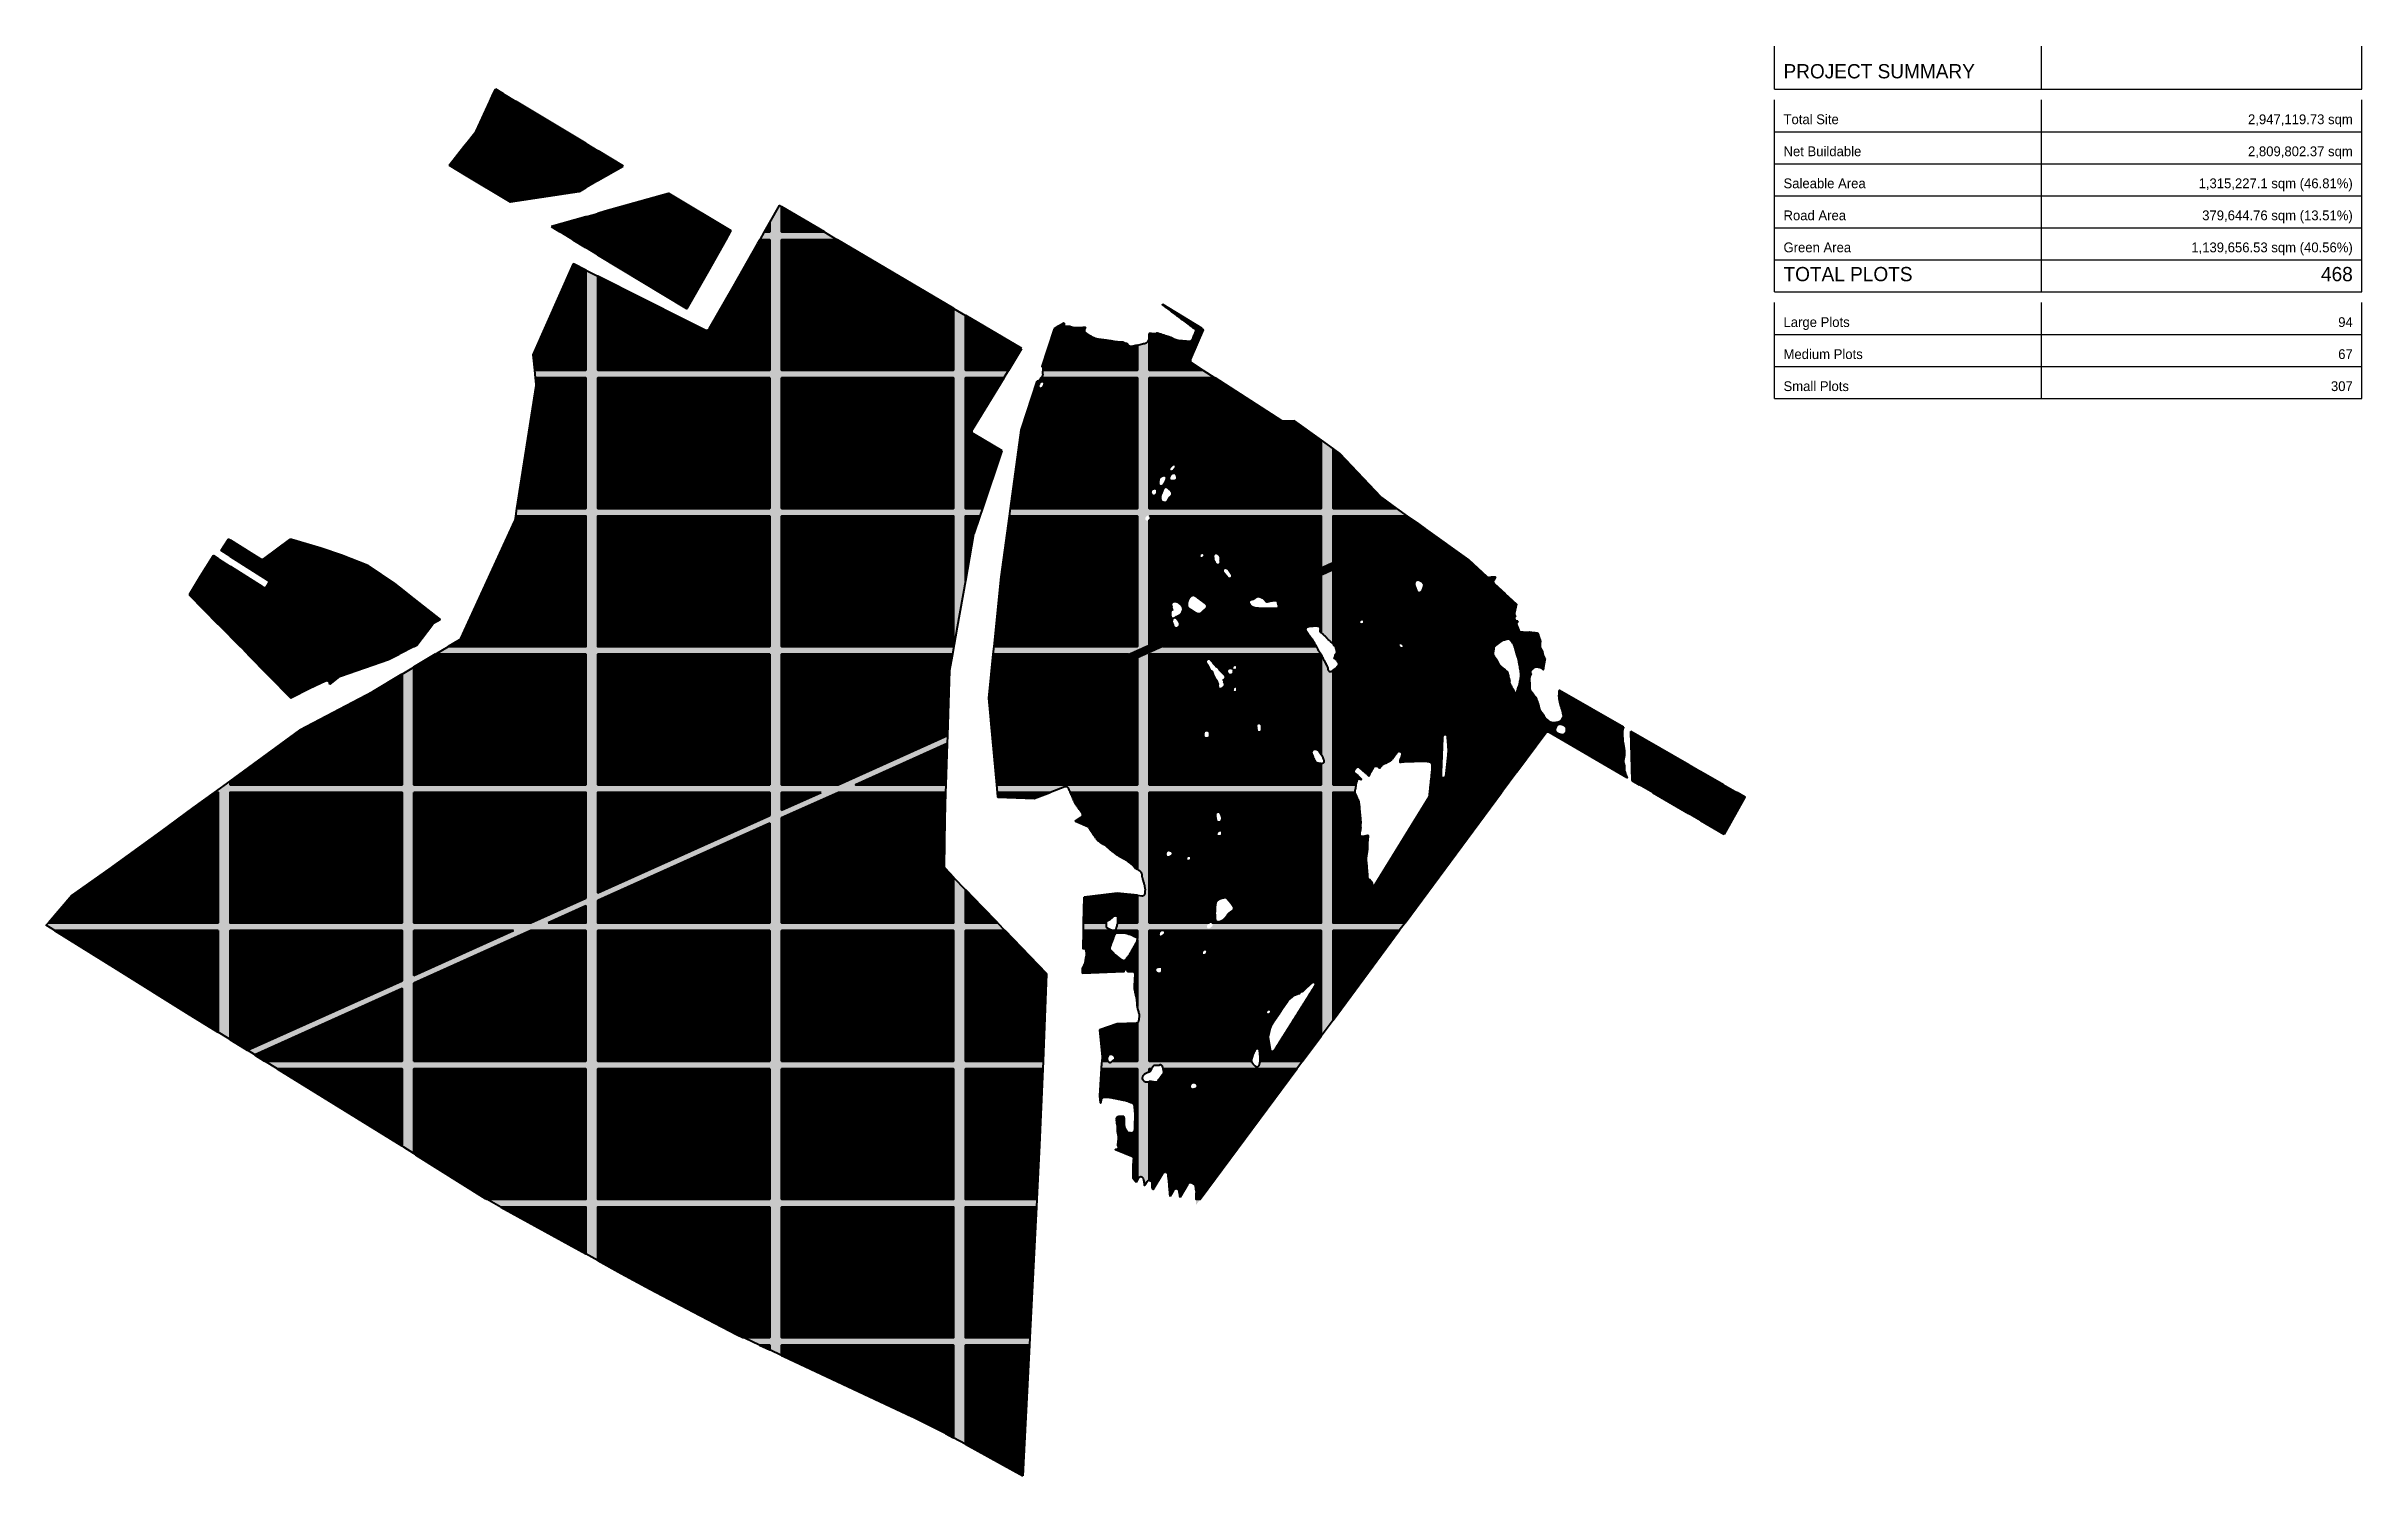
# Model space of a CAD drawing. Header units: metres. Extents: x 729569 to 733474, y 1423763 to 1426173.
import ezdxf
from ezdxf.enums import TextEntityAlignment as Align

# ---------------------------------------------------------------- set-up
doc = ezdxf.new("R2010")
doc.units = ezdxf.units.M
for name, color, linetype in [('BOUNDARY', 7, 'Continuous'), ('GREEN_AREA', 7, 'Continuous'), ('PARCEL_BORDER', 7, 'Continuous'), ('PARCEL_L', 7, 'Continuous'), ('PARCEL_M', 7, 'Continuous'), ('PARCEL_S', 7, 'Continuous'), ('ROADS_LOCAL', 7, 'Continuous'), ('ROADS_MAIN', 7, 'Continuous'), ('TABLE_LINES', 7, 'Continuous'), ('TABLE_TEXT', 7, 'Continuous')]:
    doc.layers.add(name, color=color, linetype=linetype)

msp = doc.modelspace()

# ---------------------------------------------------------------- texts
at = {"layer": 'TABLE_TEXT', "true_color": 0x000000}
for s, height, p in [('PROJECT SUMMARY', 24, (732498.9, 1426130.8)), ('Total Site', 16.5, (732498.9, 1426049.8)), ('Net Buildable', 16.5, (732498.9, 1425995.8)), ('Saleable Area', 16.5, (732498.9, 1425941.8)), ('Road Area', 16.5, (732498.9, 1425887.8)), ('Green Area', 16.5, (732498.9, 1425833.8)), ('TOTAL PLOTS', 24, (732498.9, 1425788.8)), ('Large Plots', 16.5, (732498.9, 1425707.8)), ('Medium Plots', 16.5, (732498.9, 1425653.8)), ('Small Plots', 16.5, (732498.9, 1425599.8))]:
    msp.add_text(s, height=height, dxfattribs=at).set_placement(p, align=Align.MIDDLE_LEFT)
for s, height, p in [('2,947,119.73 sqm', 16.5, (733458.9, 1426049.8)), ('2,809,802.37 sqm', 16.5, (733458.9, 1425995.8)), ('1,315,227.1 sqm (46.81%)', 16.5, (733458.9, 1425941.8)), ('379,644.76 sqm (13.51%)', 16.5, (733458.9, 1425887.8)), ('1,139,656.53 sqm (40.56%)', 16.5, (733458.9, 1425833.8)), ('468', 24, (733458.9, 1425788.8)), ('94', 16.5, (733458.9, 1425707.8)), ('67', 16.5, (733458.9, 1425653.8)), ('307', 16.5, (733458.9, 1425599.8))]:
    msp.add_text(s, height=height, dxfattribs=at).set_placement(p, align=Align.MIDDLE_RIGHT)

# ---------------------------------------------------------------- hatches: boundary and pattern name
at = {"layer": 'BOUNDARY', "true_color": 0xdcdcdc}
h = msp.add_hatch(dxfattribs=at)
h.set_pattern_fill('SOLID')
h.paths.add_polyline_path([(730281.1, 1426013), (730293.5, 1426028.7), (730293.9, 1426029.2), (730294.2, 1426029.7), (730326.6, 1426100.8), (730542.1, 1425970.9), (730467.9, 1425928.3), (730352.4, 1425910.5), (730275.1, 1425956.9), (730249.2, 1425972.7), (730273.7, 1426003.6), (730281.1, 1426013)])
h = msp.add_hatch(dxfattribs=at)
h.set_pattern_fill('SOLID')
h.paths.add_polyline_path([(731133.2, 1425350.3), (731133.1, 1425350), (731105.5, 1425193.3), (731092.7, 1425120.9), (731092.6, 1425120.2), (731084.3, 1424870), (731084.3, 1424869.9), (731083.7, 1424790), (731083.7, 1424789.5), (731083.7, 1424789), (731083.9, 1424788.6), (731084, 1424788.1), (731084.2, 1424787.7), (731084.5, 1424787.2), (731084.7, 1424786.9), (731085.1, 1424786.5), (731147.2, 1424721.9), (731147.2, 1424721.9), (731256.2, 1424608.8), (731244.5, 1424320.1), (731216.3, 1423762.8), (731085.6, 1423834.2), (731085.5, 1423834.3), (731029.4, 1423862.7), (731029.2, 1423862.8), (730813.2, 1423963.6), (730747.1, 1423994.5), (730747.1, 1423994.5), (730733.5, 1424000.7), (730660.2, 1424039.2), (730587.5, 1424077.2), (730538.9, 1424104), (730310.2, 1424230), (730192.7, 1424303.6), (730172.5, 1424316.7), (730172.4, 1424316.7), (729875.1, 1424500.8), (729806.4, 1424543.5), (729687.5, 1424617.4), (729569.3, 1424690.8), (729612.4, 1424741.3), (729675.5, 1424785.2), (729675.6, 1424785.3), (729762.9, 1424849.1), (729817, 1424888.6), (729996.7, 1425019.9), (730119.8, 1425084.4), (730120.1, 1425084.6), (730266.6, 1425172.2), (730267.1, 1425172.5), (730267.5, 1425172.8), (730267.8, 1425173.2), (730268.1, 1425173.6), (730268.4, 1425174), (730268.6, 1425174.4), (730359.4, 1425372.6), (730359.5, 1425373), (730359.7, 1425373.5), (730359.8, 1425373.9), (730395.3, 1425601.1), (730395.4, 1425601.5), (730395.4, 1425601.9), (730395.3, 1425602.4), (730390.3, 1425652.8), (730458.2, 1425806), (730647.8, 1425710.7), (730656.8, 1425706.2), (730670.3, 1425699.4), (730680.5, 1425694.3), (730681, 1425694.1), (730681.4, 1425693.9), (730681.9, 1425693.8), (730682.4, 1425693.8), (730682.9, 1425693.8), (730683.4, 1425693.8), (730683.9, 1425693.9), (730684.4, 1425694), (730684.9, 1425694.2), (730685.3, 1425694.5), (730685.8, 1425694.8), (730686.1, 1425695.1), (730686.5, 1425695.5), (730686.8, 1425695.8), (730687.1, 1425696.3), (730728.2, 1425768), (730728.2, 1425768), (730769.1, 1425840.1), (730805.6, 1425904.5), (731214, 1425663.2), (731130.6, 1425526.6), (731130.4, 1425526.1), (731130.2, 1425525.7), (731130, 1425525.2), (731129.9, 1425524.7), (731129.9, 1425524.2), (731129.9, 1425523.7), (731129.9, 1425523.2), (731130, 1425522.8), (731130.2, 1425522.3), (731130.4, 1425521.8), (731130.6, 1425521.4), (731130.9, 1425521), (731131.2, 1425520.6), (731131.5, 1425520.3), (731131.9, 1425519.9), (731132.3, 1425519.7), (731180.6, 1425490.7), (731133.3, 1425350.7), (731133.2, 1425350.3)])
h = msp.add_hatch(dxfattribs=at)
h.set_pattern_fill('SOLID')
h.paths.add_polyline_path([(730618.4, 1425924.9), (730723.8, 1425861.5), (730685.3, 1425793.6), (730649.5, 1425730.5), (730421, 1425869), (730511.8, 1425894.7), (730618.4, 1425924.9)])
h = msp.add_hatch(dxfattribs=at)
h.set_pattern_fill('SOLID')
h.paths.add_polyline_path([(731319.8, 1424738.2), (731375.3, 1424744.9), (731417, 1424740.6), (731417.4, 1424740.6), (731417.9, 1424740.6), (731418.4, 1424740.7), (731418.9, 1424740.8), (731419.3, 1424740.9), (731419.8, 1424741.1), (731420.2, 1424741.4), (731420.6, 1424741.7), (731421, 1424742), (731421.3, 1424742.4), (731421.6, 1424742.7), (731421.8, 1424743.2), (731422.1, 1424743.6), (731422.2, 1424744), (731422.4, 1424744.5), (731422.4, 1424745), (731422.5, 1424745.5), (731422.5, 1424746.4), (731422.5, 1424747.2), (731422.6, 1424748), (731422.6, 1424748.8), (731422.6, 1424748.8), (731422.6, 1424749.6), (731422.6, 1424749.7), (731422.7, 1424750.3), (731422.7, 1424750.5), (731422.7, 1424751.1), (731422.7, 1424751.3), (731422.7, 1424751.8), (731422.6, 1424752.2), (731422.6, 1424752.7), (731422.5, 1424753.1), (731422.4, 1424753.6), (731422.4, 1424753.8), (731422.3, 1424754.3), (731422.3, 1424754.3), (731422.2, 1424754.7), (731422.1, 1424755.2), (731422, 1424755.6), (731421.9, 1424756.1), (731421.9, 1424756.7), (731421.9, 1424756.7), (731421.8, 1424757.3), (731421.7, 1424757.4), (731421.6, 1424758.1), (731421.6, 1424758.2), (731421.4, 1424758.9), (731421.4, 1424759.1), (731421.3, 1424759.7), (731421.2, 1424759.8), (731421, 1424760.5), (731421, 1424760.6), (731420.8, 1424761.5), (731420.7, 1424761.5), (731420.5, 1424762.6), (731420.4, 1424762.6), (731420.1, 1424763.7), (731420.1, 1424763.7), (731419.8, 1424764.8), (731419.5, 1424765.9), (731419.2, 1424766.8), (731419, 1424767.7), (731419, 1424767.7), (731418.7, 1424768.6), (731418.7, 1424768.7), (731418.4, 1424769.5), (731418.4, 1424769.5), (731418.2, 1424770.3), (731418, 1424771), (731417.8, 1424771.7), (731417.6, 1424772.3), (731417.5, 1424772.8), (731417.4, 1424773.2), (731417.4, 1424773.4), (731417.4, 1424773.7), (731417.4, 1424774.2), (731417.4, 1424774.3), (731417.4, 1424774.9), (731417.4, 1424775.3), (731417.4, 1424775.9), (731417.3, 1424776.3), (731417.3, 1424776.7), (731417.1, 1424777.3), (731417, 1424777.8), (731416.8, 1424778.3), (731416.5, 1424778.9), (731416.3, 1424779.3), (731416.1, 1424779.7), (731415.9, 1424780), (731415.4, 1424780.6), (731415.1, 1424780.9), (731414.8, 1424781.3), (731414.1, 1424781.8), (731413.7, 1424782.2), (731412.9, 1424782.7), (731412.6, 1424782.8), (731411.9, 1424783.3), (731411.7, 1424783.4), (731411.1, 1424783.7), (731411, 1424783.8), (731410.9, 1424783.8), (731410.7, 1424784), (731410.5, 1424784.2), (731410.1, 1424784.5), (731409.8, 1424784.7), (731409.4, 1424784.9), (731409.3, 1424785), (731408.7, 1424785.3), (731408.7, 1424785.3), (731407.8, 1424785.8), (731407.8, 1424785.8), (731406.9, 1424786.3), (731406, 1424786.8), (731405.4, 1424787.1), (731405.2, 1424787.5), (731405.1, 1424787.7), (731404.9, 1424788.1), (731404.7, 1424788.4), (731404.4, 1424788.9), (731404.2, 1424789.2), (731403.9, 1424789.6), (731403.8, 1424789.7), (731403.5, 1424790.2), (731403.4, 1424790.3), (731402.9, 1424790.8), (731402.8, 1424790.9), (731402.4, 1424791.4), (731402.3, 1424791.5), (731401.8, 1424792), (731401.7, 1424792.1), (731401.1, 1424792.7), (731401, 1424792.8), (731400.5, 1424793.3), (731400.3, 1424793.4), (731399.7, 1424793.9), (731399.6, 1424794), (731398.8, 1424794.6), (731398.8, 1424794.6), (731397.9, 1424795.3), (731397.9, 1424795.4), (731397, 1424796.1), (731397, 1424796.1), (731396.1, 1424796.8), (731396, 1424796.8), (731395.2, 1424797.4), (731395.2, 1424797.4), (731394.5, 1424798), (731394.5, 1424798), (731394, 1424798.4), (731394, 1424798.4), (731393.3, 1424798.9), (731393.3, 1424798.9), (731392.6, 1424799.4), (731392.6, 1424799.4), (731392, 1424799.8), (731391.9, 1424799.9), (731391.4, 1424800.3), (731391.3, 1424800.3), (731390.8, 1424800.6), (731390.6, 1424800.8), (731390.3, 1424801), (731389.9, 1424801.2), (731389.4, 1424801.4), (731389.2, 1424801.5), (731388.8, 1424801.6), (731388.6, 1424801.7), (731388.6, 1424801.7), (731388.1, 1424802.1), (731388, 1424802.2), (731387.4, 1424802.6), (731387.2, 1424802.8), (731386.6, 1424803.1), (731386.4, 1424803.3), (731385.8, 1424803.6), (731385.6, 1424803.7), (731385, 1424804), (731384.9, 1424804.1), (731384.3, 1424804.4), (731384.2, 1424804.4), (731383.5, 1424804.7), (731382.8, 1424805.1), (731382.1, 1424805.4), (731381.5, 1424805.8), (731380.8, 1424806.2), (731380.1, 1424806.6), (731379.5, 1424807), (731378.8, 1424807.5), (731378.8, 1424807.5), (731378.2, 1424807.9), (731378.1, 1424807.9), (731377.6, 1424808.2), (731377.4, 1424808.3), (731377.1, 1424808.6), (731376.8, 1424808.7), (731376.3, 1424809), (731376.1, 1424809.1), (731375.6, 1424809.3), (731375.5, 1424809.3), (731375, 1424809.5), (731375, 1424809.5), (731374.7, 1424809.6), (731374.6, 1424809.7), (731374.2, 1424810.1), (731374, 1424810.2), (731373.8, 1424810.4), (731373.5, 1424810.6), (731373.5, 1424810.6), (731373.2, 1424810.8), (731372.9, 1424811), (731372.7, 1424811.2), (731372.6, 1424811.3), (731372.3, 1424811.6), (731371.9, 1424812), (731371.8, 1424812), (731371.4, 1424812.5), (731371.3, 1424812.6), (731370.8, 1424813), (731370.6, 1424813.1), (731370.1, 1424813.5), (731369.9, 1424813.7), (731369.4, 1424814.1), (731369.2, 1424814.2), (731368.7, 1424814.5), (731368.6, 1424814.6), (731368.2, 1424814.8), (731368.1, 1424814.8), (731367.8, 1424815), (731367.6, 1424815.1), (731367.4, 1424815.3), (731367.1, 1424815.5), (731366.7, 1424815.9), (731366.2, 1424816.3), (731365.6, 1424816.9), (731364.9, 1424817.5), (731364.9, 1424817.5), (731364.2, 1424818.1), (731364.1, 1424818.2), (731363.4, 1424818.8), (731363.4, 1424818.8), (731362.7, 1424819.4), (731361.9, 1424820.1), (731361, 1424820.9), (731360.1, 1424821.7), (731359.2, 1424822.5), (731358.4, 1424823.2), (731357.7, 1424823.8), (731357.3, 1424824.3), (731357.1, 1424824.4), (731356.9, 1424824.6), (731356.7, 1424824.8), (731356.4, 1424825), (731356.2, 1424825.2), (731355.8, 1424825.5), (731355.6, 1424825.6), (731355.3, 1424825.8), (731355.1, 1424825.9), (731354.9, 1424826), (731354.7, 1424826.2), (731354.7, 1424826.2), (731354.4, 1424826.3), (731354.2, 1424826.4), (731353.9, 1424826.5), (731353.8, 1424826.6), (731353.4, 1424826.8), (731352.8, 1424827.1), (731352.1, 1424827.4), (731351.3, 1424827.8), (731350.5, 1424828.1), (731349.8, 1424828.5), (731349.2, 1424828.9), (731348.7, 1424829.3), (731348, 1424829.8), (731347.3, 1424830.4), (731346.6, 1424830.9), (731346, 1424831.5), (731345.4, 1424832), (731345.3, 1424832.1), (731344.8, 1424832.5), (731344.6, 1424832.7), (731344.3, 1424832.9), (731343.9, 1424833.1), (731343.6, 1424833.3), (731343.2, 1424833.5), (731342.6, 1424833.8), (731342.6, 1424833.8), (731342.3, 1424834.1), (731342, 1424834.6), (731341.9, 1424834.7), (731341.5, 1424835.2), (731341.2, 1424835.6), (731340.7, 1424836.2), (731340.2, 1424837), (731339.5, 1424837.9), (731338.8, 1424838.9), (731338.1, 1424839.9), (731337.3, 1424840.9), (731336.7, 1424841.9), (731336.1, 1424842.7), (731335.5, 1424843.6), (731334.8, 1424844.5), (731334.2, 1424845.4), (731333.7, 1424846.3), (731333.1, 1424847.1), (731332.7, 1424847.8), (731332.7, 1424847.8), (731332.3, 1424848.3), (731332.3, 1424848.4), (731332, 1424848.7), (731332, 1424848.8), (731331.6, 1424849.2), (731331.6, 1424849.3), (731331.3, 1424849.7), (731331.3, 1424849.7), (731331, 1424850.1), (731331, 1424850.1), (731330.7, 1424850.5), (731330.6, 1424850.7), (731330.5, 1424850.8), (731330.3, 1424851), (731330.3, 1424851.1), (731330.2, 1424851.2), (731330.1, 1424851.3), (731330.1, 1424851.3), (731330.1, 1424851.3), (731329.9, 1424851.7), (731329.6, 1424852.2), (731329.2, 1424852.9), (731328.9, 1424853.6), (731328.5, 1424854.2), (731328.1, 1424854.9), (731328.1, 1424854.9), (731327.9, 1424855.4), (731327.6, 1424855.8), (731327.3, 1424856.1), (731326.9, 1424856.5), (731326.5, 1424856.8), (731326.1, 1424857.1), (731325.7, 1424857.3), (731304.7, 1424866.5), (731314.6, 1424872.8), (731315, 1424873.1), (731315.4, 1424873.4), (731315.8, 1424873.7), (731316.1, 1424874.1), (731316.3, 1424874.6), (731316.6, 1424875), (731316.7, 1424875.5), (731316.9, 1424875.9), (731316.9, 1424876.4), (731317, 1424876.9), (731317, 1424877.4), (731316.9, 1424877.9), (731316.8, 1424878.4), (731316.6, 1424878.9), (731316.4, 1424879.3), (731316.2, 1424879.8), (731316, 1424880), (731316, 1424880), (731315, 1424881.5), (731314.9, 1424881.6), (731313.8, 1424883.2), (731313.8, 1424883.2), (731312.6, 1424884.9), (731312.6, 1424885), (731311.4, 1424886.7), (731311.3, 1424886.7), (731310.2, 1424888.4), (731310.1, 1424888.4), (731309, 1424890), (731309, 1424890), (731308.1, 1424891.3), (731308.1, 1424891.3), (731307.3, 1424892.4), (731306.7, 1424893.2), (731306.5, 1424893.5), (731306.2, 1424894), (731306.2, 1424894), (731305.8, 1424894.4), (731305.8, 1424894.5), (731305.5, 1424894.8), (731305.3, 1424895.1), (731305.1, 1424895.3), (731305, 1424895.5), (731304.9, 1424895.6), (731304.8, 1424895.9), (731304.7, 1424896.2), (731304.7, 1424896.3), (731304.4, 1424896.9), (731304.4, 1424896.9), (731304, 1424897.7), (731304, 1424897.7), (731303.5, 1424898.7), (731303, 1424899.9), (731302.4, 1424901.1), (731301.8, 1424902.4), (731301.3, 1424903.6), (731300.7, 1424904.8), (731300.2, 1424905.9), (731299.7, 1424907.1), (731299.1, 1424908.4), (731298.5, 1424909.8), (731297.9, 1424911), (731297.4, 1424912.2), (731296.9, 1424913.3), (731296.5, 1424914.1), (731296.3, 1424914.7), (731296.3, 1424914.8), (731296.2, 1424914.9), (731296.2, 1424915.1), (731296.1, 1424915.4), (731296, 1424915.7), (731295.9, 1424915.8), (731295.7, 1424916.3), (731295.5, 1424916.7), (731295.2, 1424917.1), (731295.1, 1424917.3), (731295, 1424917.6), (731294.8, 1424918), (731294.6, 1424918.4), (731294.2, 1424919.4), (731293.7, 1424920.8), (731293.6, 1424921), (731293.4, 1424921.5), (731293.2, 1424921.9), (731292.9, 1424922.3), (731292.6, 1424922.7), (731292.2, 1424923), (731291.8, 1424923.3), (731291.4, 1424923.6), (731291, 1424923.8), (731290.6, 1424924), (731290.1, 1424924.1), (731289.6, 1424924.2), (731289.1, 1424924.3), (731288.6, 1424924.3), (731288.2, 1424924.2), (731287.7, 1424924.1), (731287.2, 1424924), (731235.1, 1424904.8), (731174.2, 1424906.7), (731158.8, 1425073.7), (731179.5, 1425278.6), (731213.3, 1425525.6), (731214.4, 1425529), (731240.5, 1425608.2), (731240.6, 1425608.2), (731240.9, 1425608.2), (731241, 1425608.2), (731241.3, 1425608.1), (731241.6, 1425608.2), (731241.8, 1425608.2), (731242.1, 1425608.3), (731242.3, 1425608.3), (731242.6, 1425608.4), (731242.9, 1425608.6), (731243.2, 1425608.8), (731243.4, 1425609), (731243.7, 1425609.2), (731243.9, 1425609.4), (731244.3, 1425609.8), (731244.5, 1425610.1), (731245.2, 1425610.9), (731245.2, 1425611.1), (731245.9, 1425612.1), (731246, 1425612.1), (731246.6, 1425613.2), (731246.6, 1425613.2), (731247.2, 1425614.2), (731247.7, 1425615), (731247.9, 1425615.3), (731248.1, 1425615.5), (731248.4, 1425615.7), (731248.4, 1425615.8), (731248.7, 1425616.1), (731249, 1425616.4), (731249.3, 1425616.8), (731249.4, 1425617.1), (731249.6, 1425617.4), (731249.8, 1425617.8), (731249.9, 1425618.1), (731250, 1425618.3), (731250, 1425618.6), (731250.1, 1425619.1), (731250.2, 1425619.3), (731250.2, 1425619.6), (731250.2, 1425620.2), (731250.1, 1425620.5), (731250.1, 1425621.2), (731250.1, 1425621.2), (731250, 1425622), (731249.9, 1425622.7), (731249.9, 1425623.3), (731250, 1425623.8), (731250.1, 1425624.5), (731250.2, 1425625.5), (731250.2, 1425625.5), (731250.3, 1425626.5), (731250.4, 1425626.5), (731250.5, 1425627.5), (731250.5, 1425627.6), (731250.6, 1425628.5), (731250.6, 1425628.8), (731250.5, 1425629.4), (731250.5, 1425629.6), (731250.5, 1425629.8), (731250.4, 1425630.1), (731250.4, 1425630.4), (731250.3, 1425630.7), (731250.2, 1425630.9), (731250.1, 1425631.1), (731250, 1425631.3), (731249.9, 1425631.4), (731249.8, 1425631.7), (731249.7, 1425631.7), (731249.5, 1425632), (731249.3, 1425632.1), (731249, 1425632.4), (731248.8, 1425632.6), (731248.6, 1425632.8), (731248.6, 1425632.8), (731269.5, 1425696.4), (731277.3, 1425701.3), (731277.7, 1425701.6), (731278, 1425702), (731278.2, 1425702.1), (731278.4, 1425702.2), (731278.8, 1425702.4), (731279.2, 1425702.6), (731285, 1425706.3), (731285.5, 1425705.9), (731286.2, 1425705.1), (731286.1, 1425705), (731285.9, 1425704.7), (731285.8, 1425704.4), (731285.7, 1425704.2), (731285.7, 1425703.9), (731285.6, 1425703.6), (731285.6, 1425703.3), (731285.6, 1425703), (731285.7, 1425702.7), (731285.7, 1425702.5), (731285.8, 1425702.2), (731286, 1425701.9), (731286.1, 1425701.7), (731286.3, 1425701.4), (731286.5, 1425701.2), (731286.7, 1425701), (731286.9, 1425700.9), (731287.2, 1425700.7), (731287.2, 1425700.7), (731287.5, 1425700.6), (731287.8, 1425700.4), (731288.1, 1425700.4), (731288.4, 1425700.3), (731288.5, 1425700.3), (731288.8, 1425700.3), (731289, 1425700.3), (731289.1, 1425700.3), (731289.6, 1425700.4), (731289.7, 1425700.4), (731290.4, 1425700.4), (731290.5, 1425700.4), (731291.2, 1425700.5), (731291.3, 1425700.5), (731291.9, 1425700.5), (731292.1, 1425700.5), (731292.3, 1425700.5), (731292.6, 1425700.5), (731292.6, 1425700.5), (731293, 1425700.6), (731293.6, 1425700.6), (731294.3, 1425700.6), (731295, 1425700.5), (731295.5, 1425700.4), (731295.8, 1425700.4), (731296.1, 1425700.2), (731296.6, 1425700), (731297.2, 1425699.7), (731297.2, 1425699.7), (731297.8, 1425699.4), (731298, 1425699.4), (731298.7, 1425699.1), (731298.9, 1425699), (731299.6, 1425698.8), (731299.8, 1425698.7), (731300.5, 1425698.6), (731300.6, 1425698.5), (731301.3, 1425698.4), (731301.4, 1425698.4), (731302.1, 1425698.3), (731302.2, 1425698.3), (731302.9, 1425698.2), (731303, 1425698.2), (731303.7, 1425698.1), (731303.8, 1425698.1), (731304.5, 1425698), (731304.6, 1425698), (731305.4, 1425698), (731305.5, 1425698), (731306.3, 1425698), (731306.4, 1425698), (731307.2, 1425698), (731307.3, 1425698), (731308.5, 1425698), (731308.5, 1425698), (731310.1, 1425698.1), (731310.1, 1425698.1), (731311.8, 1425698.2), (731311.8, 1425698.2), (731313.7, 1425698.3), (731313.7, 1425698.3), (731315.7, 1425698.4), (731315.7, 1425698.4), (731317.6, 1425698.6), (731317.6, 1425698.6), (731319.4, 1425698.7), (731319.4, 1425698.7), (731321, 1425698.9), (731321.1, 1425698.9), (731321.7, 1425699), (731321.7, 1425698.8), (731321.7, 1425698.8), (731321, 1425697.4), (731321, 1425697.4), (731320.5, 1425696.4), (731320.4, 1425696.2), (731320.3, 1425695.8), (731320.2, 1425695.5), (731320.1, 1425695.2), (731320, 1425694.7), (731320, 1425694.6), (731319.9, 1425694.1), (731319.9, 1425693.8), (731319.9, 1425693.3), (731319.9, 1425693), (731319.9, 1425692.7), (731320, 1425692.3), (731320.1, 1425692), (731320.2, 1425691.6), (731320.4, 1425691.2), (731320.5, 1425690.9), (731320.7, 1425690.7), (731320.9, 1425690.4), (731321.1, 1425690.2), (731321.4, 1425689.9), (731321.6, 1425689.7), (731322.3, 1425689.2), (731322.4, 1425689.2), (731323.3, 1425688.5), (731323.4, 1425688.5), (731324.6, 1425687.7), (731324.6, 1425687.7), (731326, 1425686.8), (731326.1, 1425686.8), (731327.6, 1425685.9), (731327.6, 1425685.8), (731329.3, 1425684.9), (731329.3, 1425684.8), (731331, 1425683.9), (731331, 1425683.9), (731332.6, 1425682.9), (731332.7, 1425682.9), (731334.2, 1425682.1), (731334.3, 1425682), (731335.7, 1425681.3), (731335.8, 1425681.2), (731337.1, 1425680.7), (731337.2, 1425680.6), (731338.2, 1425680.2), (731338.4, 1425680.1), (731339.5, 1425679.7), (731339.7, 1425679.7), (731340.8, 1425679.4), (731341, 1425679.3), (731342.1, 1425679.1), (731342.2, 1425679.1), (731343.3, 1425678.9), (731343.4, 1425678.9), (731344.6, 1425678.7), (731344.6, 1425678.7), (731345.7, 1425678.6), (731345.8, 1425678.6), (731346.9, 1425678.5), (731348, 1425678.4), (731349, 1425678.2), (731350.1, 1425678.1), (731351.2, 1425677.9), (731351.3, 1425677.9), (731352.4, 1425677.7), (731352.4, 1425677.7), (731353.5, 1425677.6), (731353.5, 1425677.6), (731354.5, 1425677.4), (731354.5, 1425677.4), (731355.5, 1425677.3), (731356.5, 1425677.2), (731357.5, 1425677), (731358.5, 1425676.9), (731359.5, 1425676.7), (731360.5, 1425676.6), (731361.4, 1425676.5), (731362.2, 1425676.3), (731363, 1425676.2), (731363.8, 1425676.1), (731364.6, 1425676), (731365.4, 1425675.9), (731366.3, 1425675.7), (731367.3, 1425675.6), (731368.2, 1425675.4), (731369.1, 1425675.3), (731369.9, 1425675.1), (731370.7, 1425675), (731370.7, 1425675), (731371.5, 1425674.8), (731371.5, 1425674.8), (731372.3, 1425674.7), (731372.3, 1425674.7), (731373.2, 1425674.6), (731373.2, 1425674.6), (731374.1, 1425674.4), (731374.2, 1425674.4), (731375.2, 1425674.3), (731375.3, 1425674.3), (731376.4, 1425674.2), (731376.5, 1425674.2), (731377.7, 1425674.2), (731377.8, 1425674.2), (731379, 1425674.2), (731379, 1425674.2), (731380.2, 1425674.2), (731381.4, 1425674.2), (731382.5, 1425674.2), (731383.5, 1425674.1), (731384.2, 1425674.1), (731384.7, 1425674), (731385.2, 1425673.8), (731385.8, 1425673.6), (731386.4, 1425673.3), (731387, 1425673), (731387.6, 1425672.7), (731387.7, 1425672.6), (731388.3, 1425672.3), (731388.5, 1425672.2), (731389.1, 1425672), (731389.4, 1425671.9), (731390, 1425671.7), (731390.3, 1425671.7), (731390.9, 1425671.6), (731391, 1425671.6), (731391.5, 1425671.5), (731391.8, 1425671.5), (731391.8, 1425671.5), (731392, 1425671.2), (731392.4, 1425670.6), (731392.5, 1425670.6), (731393, 1425669.8), (731393.1, 1425669.7), (731393.7, 1425669), (731394, 1425668.6), (731394.7, 1425668), (731395, 1425667.8), (731395.3, 1425667.6), (731396.1, 1425667.2), (731396.4, 1425667.1), (731396.7, 1425667), (731397.4, 1425666.8), (731397.7, 1425666.7), (731397.9, 1425666.7), (731398.7, 1425666.6), (731399.1, 1425666.6), (731399.8, 1425666.7), (731400.1, 1425666.7), (731400.9, 1425666.8), (731401.1, 1425666.8), (731401.9, 1425667), (731401.9, 1425667), (731402.7, 1425667.2), (731403.5, 1425667.4), (731404.4, 1425667.6), (731405.2, 1425667.8), (731405.2, 1425667.8), (731406.4, 1425668.1), (731406.5, 1425668.1), (731408, 1425668.5), (731408, 1425668.5), (731409.8, 1425668.9), (731409.8, 1425668.9), (731411.7, 1425669.4), (731411.7, 1425669.4), (731413.8, 1425669.9), (731413.8, 1425670), (731415.8, 1425670.5), (731415.9, 1425670.5), (731417.8, 1425671), (731417.9, 1425671), (731419.7, 1425671.6), (731419.7, 1425671.6), (731421.3, 1425672), (731421.4, 1425672), (731422.7, 1425672.5), (731422.8, 1425672.5), (731423.8, 1425672.8), (731424, 1425672.9), (731424.5, 1425673.1), (731424.8, 1425673.2), (731425.1, 1425673.4), (731425.6, 1425673.8), (731425.9, 1425674), (731426.4, 1425674.5), (731426.6, 1425674.7), (731427, 1425675.2), (731427.1, 1425675.3), (731427.5, 1425675.8), (731427.6, 1425676), (731427.9, 1425676.4), (731428, 1425676.5), (731428.2, 1425676.9), (731428.3, 1425677.1), (731428.5, 1425677.5), (731428.7, 1425677.9), (731428.8, 1425678.3), (731428.8, 1425678.6), (731428.9, 1425679), (731428.9, 1425679.1), (731429, 1425679.5), (731429, 1425679.7), (731429.1, 1425680.2), (731429.1, 1425680.3), (731429.1, 1425681.1), (731429.1, 1425681.1), (731429.2, 1425682.3), (731429.2, 1425682.3), (731429.3, 1425683.7), (731429.3, 1425683.7), (731429.3, 1425685.1), (731429.3, 1425685.1), (731429.4, 1425686.6), (731429.4, 1425686.6), (731429.5, 1425687.9), (731429.5, 1425688.7), (731430, 1425688.7), (731430, 1425688.7), (731430.6, 1425688.6), (731431.5, 1425688.5), (731432.7, 1425688.4), (731434, 1425688.3), (731435.3, 1425688.2), (731436.6, 1425688), (731437.6, 1425687.9), (731438.3, 1425687.8), (731438.3, 1425687.8), (731438.6, 1425687.8), (731438.9, 1425687.8), (731439.2, 1425687.8), (731439.5, 1425687.9), (731439.8, 1425688), (731439.9, 1425688), (731440.2, 1425688.1), (731440.4, 1425688.2), (731440.7, 1425688.3), (731440.7, 1425688.3), (731441.2, 1425688.7), (731441.3, 1425688.7), (731441.9, 1425689.1), (731442, 1425689.1), (731442.6, 1425689.5), (731442.6, 1425689.5), (731443.2, 1425689.3), (731444.9, 1425688.8), (731445.5, 1425688.6), (731446.3, 1425688.3), (731446.3, 1425688.3), (731448.8, 1425687.4), (731448.8, 1425687.4), (731451.3, 1425686.5), (731451.3, 1425686.5), (731453.8, 1425685.6), (731453.9, 1425685.6), (731456.3, 1425684.8), (731456.3, 1425684.8), (731458.5, 1425684), (731458.6, 1425684), (731460.6, 1425683.4), (731460.7, 1425683.4), (731462.4, 1425682.9), (731462.6, 1425682.9), (731462.6, 1425682.9), (731463.5, 1425682.6), (731465, 1425682), (731466.1, 1425681.6), (731466.5, 1425681.5), (731467, 1425681.3), (731467.4, 1425681.1), (731467.8, 1425680.8), (731468.3, 1425680.5), (731468.4, 1425680.5), (731468.9, 1425680.2), (731469, 1425680.2), (731469.6, 1425679.9), (731469.7, 1425679.9), (731470.2, 1425679.6), (731470.9, 1425679.3), (731470.9, 1425679.3), (731471.7, 1425678.9), (731471.7, 1425678.9), (731472.6, 1425678.5), (731472.7, 1425678.5), (731473.6, 1425678.1), (731473.7, 1425678.1), (731474.7, 1425677.7), (731474.8, 1425677.6), (731475.8, 1425677.3), (731475.9, 1425677.3), (731477, 1425677), (731477.2, 1425676.9), (731478.1, 1425676.7), (731478.3, 1425676.7), (731479.4, 1425676.5), (731479.4, 1425676.5), (731480.6, 1425676.4), (731480.7, 1425676.4), (731482, 1425676.2), (731482, 1425676.2), (731483.4, 1425676.1), (731483.4, 1425676.1), (731484.7, 1425676), (731484.7, 1425676), (731486, 1425675.9), (731486, 1425675.9), (731487.3, 1425675.8), (731488.4, 1425675.7), (731489.4, 1425675.7), (731489.4, 1425675.7), (731490.5, 1425675.6), (731490.6, 1425675.6), (731491.8, 1425675.5), (731491.8, 1425675.5), (731493, 1425675.4), (731493, 1425675.4), (731494.1, 1425675.4), (731494.2, 1425675.4), (731495.2, 1425675.3), (731495.2, 1425675.3), (731496, 1425675.3), (731496, 1425675.3), (731496.6, 1425675.3), (731496.7, 1425675.3), (731497, 1425675.3), (731497, 1425675.3), (731497.3, 1425675.3), (731497.5, 1425675.3), (731497.7, 1425675.3), (731498, 1425675.3), (731498.3, 1425675.4), (731498.6, 1425675.4), (731498.9, 1425675.5), (731499.2, 1425675.7), (731499.5, 1425675.8), (731499.7, 1425676), (731500.1, 1425676.2), (731500.2, 1425676.3), (731500.6, 1425676.5), (731500.8, 1425676.8), (731501, 1425677), (731501.2, 1425677.2), (731501.4, 1425677.4), (731501.5, 1425677.6), (731501.7, 1425677.8), (731501.8, 1425678.1), (731501.9, 1425678.4), (731502, 1425678.6), (731502, 1425678.7), (731502.1, 1425679), (731502.5, 1425679.9), (731503.1, 1425681.2), (731503.8, 1425682.9), (731504.5, 1425684.7), (731505.3, 1425686.5), (731506.1, 1425688.3), (731506.1, 1425688.3), (731506.7, 1425689.9), (731506.7, 1425689.9), (731507.3, 1425691.2), (731507.3, 1425691.3), (731507.6, 1425692), (731507.6, 1425692), (731507.7, 1425692.4), (731507.8, 1425692.4), (731507.8, 1425692.5), (731507.9, 1425692.9), (731507.9, 1425692.9), (731508, 1425693.1), (731508, 1425693.4), (731508, 1425693.7), (731508, 1425694), (731507.9, 1425694.3), (731507.8, 1425694.5), (731507.7, 1425694.8), (731507.7, 1425694.8), (731507.6, 1425695.1), (731507.4, 1425695.4), (731507.2, 1425695.6), (731507.2, 1425695.7), (731507, 1425695.9), (731506.8, 1425696), (731506.6, 1425696.2), (731506.5, 1425696.3), (731506.4, 1425696.3), (731506.3, 1425696.3), (731506.3, 1425696.4), (731506.3, 1425696.4), (731505.9, 1425696.6), (731505.5, 1425696.9), (731505, 1425697.2), (731504.6, 1425697.5), (731504.2, 1425697.8), (731503.4, 1425698.4), (731502.2, 1425699.3), (731500.7, 1425700.4), (731498.9, 1425701.8), (731496.9, 1425703.3), (731494.8, 1425704.9), (731492.5, 1425706.5), (731490.2, 1425708.2), (731488, 1425709.9), (731485.8, 1425711.5), (731483.8, 1425713), (731482, 1425714.4), (731480.5, 1425715.5), (731479.3, 1425716.5), (731478.4, 1425717.1), (731477.5, 1425717.8), (731476.6, 1425718.5), (731475.7, 1425719.2), (731474.8, 1425719.9), (731473.9, 1425720.6), (731473, 1425721.3), (731472.1, 1425722), (731471.1, 1425722.7), (731471.1, 1425722.7), (731470.2, 1425723.4), (731470.2, 1425723.4), (731469.3, 1425724.1), (731469.3, 1425724.1), (731468.4, 1425724.8), (731468.4, 1425724.8), (731467.6, 1425725.4), (731467.6, 1425725.4), (731466.5, 1425726.2), (731466.5, 1425726.2), (731465.2, 1425727.2), (731463.6, 1425728.4), (731461.8, 1425729.7), (731459.9, 1425731.1), (731457.9, 1425732.6), (731455.8, 1425734.2), (731453.7, 1425735.8), (731451.6, 1425737.3), (731451.5, 1425737.4), (731517.8, 1425696.8), (731517.9, 1425696.6), (731518, 1425696.5), (731518.2, 1425696.3), (731518.5, 1425696), (731518.7, 1425695.8), (731518.9, 1425695.7), (731519.4, 1425695.3), (731519.5, 1425695.2), (731520.4, 1425694.7), (731499, 1425645.3), (731498.9, 1425644.8), (731498.7, 1425644.3), (731498.7, 1425643.8), (731498.6, 1425643.3), (731498.7, 1425642.8), (731498.7, 1425642.3), (731498.8, 1425641.8), (731499, 1425641.4), (731499.2, 1425640.9), (731499.5, 1425640.5), (731499.8, 1425640.1), (731500.1, 1425639.7), (731500.5, 1425639.4), (731500.9, 1425639.1), (731652.1, 1425541.6), (731652.5, 1425541.3), (731652.9, 1425541.1), (731653.4, 1425540.9), (731653.9, 1425540.8), (731654.4, 1425540.8), (731654.9, 1425540.8), (731673.7, 1425541.3), (731749.9, 1425486.4), (731820, 1425412.5), (731820.4, 1425412.2), (731820.8, 1425411.9), (731967.6, 1425307.2), (731998.8, 1425278.3), (731999.2, 1425277.9), (731999.6, 1425277.7), (732000, 1425277.4), (732000.5, 1425277.2), (732001, 1425277.1), (732001.5, 1425277), (732002, 1425276.9), (732002.5, 1425276.9), (732003, 1425277), (732004.6, 1425277.3), (732006.4, 1425277.6), (732008, 1425277.9), (732008.1, 1425277.9), (732008.3, 1425277.8), (732008.8, 1425277.7), (732009.2, 1425277.6), (732009.5, 1425277.6), (732010, 1425277.5), (732010.5, 1425277.5), (732011.1, 1425277.6), (732011.4, 1425277.6), (732011.6, 1425277.7), (732011.9, 1425277.7), (732011.9, 1425277.7), (732012.5, 1425277.8), (732013.1, 1425277.9), (732010.2, 1425273), (732010, 1425272.6), (732009.8, 1425272.1), (732009.7, 1425271.7), (732009.6, 1425271.2), (732009.5, 1425270.7), (732009.5, 1425270.2), (732009.6, 1425269.8), (732009.6, 1425269.3), (732009.8, 1425268.8), (732010, 1425268.4), (732010.2, 1425267.9), (732010.5, 1425267.5), (732010.8, 1425267.2), (732011.1, 1425266.8), (732035.1, 1425244.5), (732035.1, 1425244.5), (732048.7, 1425232), (732045.5, 1425216.9), (732045.4, 1425216.4), (732045.4, 1425215.9), (732045.4, 1425215.4), (732045.5, 1425214.9), (732045.6, 1425214.4), (732045.8, 1425214), (732046, 1425213.5), (732046.2, 1425213.1), (732046.5, 1425212.7), (732046.8, 1425212.4), (732046.1, 1425211.3), (732045.9, 1425210.9), (732045.7, 1425210.4), (732045.5, 1425210), (732045.4, 1425209.5), (732045.4, 1425209), (732045.4, 1425208.5), (732045.4, 1425208), (732045.5, 1425207.6), (732045.7, 1425207.1), (732045.7, 1425206.9), (732045.9, 1425206.4), (732046.1, 1425206), (732046.4, 1425205.6), (732046.7, 1425205.2), (732047.1, 1425204.9), (732047.5, 1425204.5), (732047.9, 1425204.3), (732048.3, 1425204), (732048.7, 1425203.8), (732049.2, 1425203.7), (732049.7, 1425203.6), (732050.2, 1425203.5), (732050.4, 1425203.5), (732050.8, 1425203.5), (732049.5, 1425201.4), (732049.3, 1425201), (732049.1, 1425200.5), (732049, 1425200.1), (732048.9, 1425199.6), (732048.8, 1425199.1), (732048.8, 1425198.6), (732048.9, 1425198.1), (732049, 1425197.7), (732049.1, 1425197.2), (732050.2, 1425193.9), (732050.3, 1425193.8), (732052.3, 1425188.4), (732052.5, 1425187.9), (732052.8, 1425187.5), (732053, 1425187.1), (732053.3, 1425186.7), (732053.7, 1425186.4), (732054.1, 1425186.1), (732054.5, 1425185.8), (732054.9, 1425185.6), (732055.4, 1425185.4), (732055.8, 1425185.3), (732056.3, 1425185.2), (732058.6, 1425184.8), (732059.2, 1425184.8), (732061.6, 1425184.7), (732062.9, 1425184.5), (732063.7, 1425184.4), (732064.1, 1425184.3), (732064.6, 1425184.3), (732065.1, 1425184.3), (732066.8, 1425184.5), (732069, 1425184.7), (732070.3, 1425184.8), (732074, 1425184.5), (732076.7, 1425184.1), (732079.3, 1425183.8), (732081.6, 1425183.4), (732083.4, 1425183.1), (732084.8, 1425182.9), (732085, 1425182.5), (732085.3, 1425181.8), (732085.5, 1425181), (732085.7, 1425180.3), (732085.9, 1425179.6), (732085.9, 1425179.5), (732086.1, 1425179), (732086.1, 1425178.9), (732086.2, 1425178.7), (732086.2, 1425178.5), (732086.3, 1425178.2), (732086.3, 1425178.1), (732086.4, 1425177.7), (732086.4, 1425177.4), (732086.6, 1425176.9), (732086.7, 1425176.5), (732086.9, 1425176), (732086.9, 1425175.9), (732087.2, 1425175.1), (732087.3, 1425175.1), (732087.7, 1425174.1), (732087.7, 1425174.1), (732088.1, 1425173), (732088.6, 1425171.9), (732088.8, 1425171.4), (732088.8, 1425171.4), (732088.8, 1425171.2), (732088.8, 1425170.9), (732088.9, 1425170.5), (732088.9, 1425170.5), (732088.9, 1425170), (732088.9, 1425169.6), (732088.9, 1425169.4), (732088.9, 1425169.3), (732088.9, 1425168.6), (732088.8, 1425167.6), (732088.8, 1425167.6), (732088.7, 1425166.5), (732088.7, 1425166.4), (732088.6, 1425165.2), (732088.6, 1425165.1), (732088.5, 1425163.9), (732088.5, 1425163.8), (732088.4, 1425162.7), (732088.4, 1425162.4), (732088.4, 1425161.5), (732088.5, 1425160.9), (732088.6, 1425160.2), (732088.7, 1425159.6), (732088.9, 1425159.1), (732089.2, 1425158.4), (732089.4, 1425158), (732089.6, 1425157.5), (732090, 1425157), (732090.4, 1425156.5), (732090.8, 1425156), (732090.9, 1425155.9), (732091.2, 1425155.5), (732091.3, 1425155.4), (732091.3, 1425155.4), (732091.4, 1425155.2), (732091.6, 1425154.7), (732091.8, 1425154), (732092, 1425153.3), (732092.3, 1425152.5), (732092.5, 1425151.7), (732092.6, 1425151), (732092.8, 1425150.4), (732092.9, 1425150), (732093, 1425149.5), (732093, 1425149), (732093, 1425148.9), (732093.1, 1425148.4), (732093.2, 1425148.1), (732093.3, 1425147.5), (732093.4, 1425147.2), (732093.6, 1425146.5), (732093.8, 1425146.1), (732094, 1425145.4), (732094.1, 1425145.2), (732094.5, 1425144.3), (732094.6, 1425144.2), (732095.1, 1425143.2), (732095.1, 1425143.1), (732095.6, 1425142.1), (732095.6, 1425142.1), (732096.1, 1425141.1), (732096.6, 1425140.3), (732096.7, 1425140), (732096.7, 1425140), (732096.7, 1425139.7), (732096.7, 1425139.6), (732096.7, 1425139.6), (732096.6, 1425139.1), (732096.5, 1425138.3), (732096.3, 1425137.4), (732096.1, 1425136.3), (732096.1, 1425136.3), (732095.8, 1425135.2), (732095.8, 1425135.2), (732095.6, 1425134), (732095.6, 1425134), (732095.4, 1425133), (732095.4, 1425132.9), (732095.2, 1425132), (732095.2, 1425132), (732095.1, 1425131), (732095.1, 1425131), (732094.9, 1425130.1), (732094.9, 1425130.1), (732094.8, 1425129.2), (732094.8, 1425129.2), (732094.6, 1425128.4), (732094.6, 1425128.4), (732094.5, 1425127.6), (732094.5, 1425127.6), (732094.4, 1425126.8), (732094.4, 1425126.8), (732094.3, 1425126.1), (732094.3, 1425126.1), (732094.2, 1425125.5), (732094.1, 1425125.4), (732094.1, 1425124.7), (732094, 1425124.6), (732094, 1425124), (732094, 1425123.9), (732093.9, 1425123.3), (732093.9, 1425122.9), (732093.8, 1425122.4), (732093.7, 1425122.1), (732093.6, 1425122.2), (732093, 1425122.9), (732092.7, 1425123.2), (732092.4, 1425123.5), (732091.9, 1425124), (732091.4, 1425124.3), (732090.9, 1425124.6), (732090.1, 1425125), (732089.5, 1425125.2), (732088.7, 1425125.5), (732088.3, 1425125.7), (732087.4, 1425125.9), (732087.1, 1425126), (732086.3, 1425126.1), (732086.1, 1425126.2), (732085.4, 1425126.3), (732085.3, 1425126.3), (732085, 1425126.3), (732084.7, 1425126.5), (732084.4, 1425126.6), (732083.8, 1425126.7), (732083.2, 1425126.8), (732082.9, 1425126.8), (732082.5, 1425126.8), (732082, 1425126.8), (732081.6, 1425126.8), (732081.2, 1425126.7), (732080.8, 1425126.6), (732080.4, 1425126.5), (732080, 1425126.3), (732079.4, 1425126.1), (732079, 1425125.9), (732078.7, 1425125.7), (732078.2, 1425125.4), (732077.8, 1425125.1), (732077.5, 1425124.9), (732077.3, 1425124.7), (732076.7, 1425124.2), (732076.7, 1425124.1), (732075.9, 1425123.5), (732075.9, 1425123.4), (732075.1, 1425122.7), (732075, 1425122.6), (732074.1, 1425121.8), (732074, 1425121.7), (732073.6, 1425121.2), (732073.2, 1425120.8), (732073, 1425120.4), (732072.7, 1425120), (732072.5, 1425119.6), (732072.4, 1425119.1), (732072.2, 1425118.7), (732072.2, 1425118.2), (732072.1, 1425117.7), (732072.2, 1425117.2), (732072.2, 1425116.8), (732072.3, 1425116.3), (732072.5, 1425115.8), (732072.7, 1425115.4), (732072.9, 1425115), (732073.2, 1425114.6), (732073.3, 1425114.5), (732073.2, 1425114.3), (732072.9, 1425113.8), (732072.7, 1425113.3), (732072.4, 1425112.7), (732072.3, 1425112.6), (732072, 1425112), (732072, 1425111.9), (732071.6, 1425111.2), (732071.6, 1425111), (732071.3, 1425110.3), (732071.2, 1425110.1), (732070.9, 1425109.3), (732070.9, 1425109), (732070.7, 1425108.1), (732070.6, 1425107.8), (732070.5, 1425107), (732070.5, 1425106.8), (732070.5, 1425105.7), (732070.5, 1425105.6), (732070.6, 1425104.4), (732070.6, 1425104.3), (732070.6, 1425102.9), (732070.6, 1425102.9), (732070.7, 1425101.4), (732070.7, 1425101.4), (732070.9, 1425100), (732070.9, 1425100), (732071, 1425098.6), (732071.1, 1425097.3), (732071.2, 1425096.2), (732071.2, 1425095.4), (732071.2, 1425094.6), (732071.2, 1425093.8), (732071.1, 1425093), (732071.1, 1425092.2), (732071.1, 1425092.1), (732071, 1425091.3), (732071, 1425091.2), (732071, 1425090.5), (732071.1, 1425090.2), (732071.1, 1425089.6), (732071.2, 1425089.2), (732071.3, 1425088.7), (732071.4, 1425088.4), (732071.5, 1425088.1), (732071.8, 1425087.4), (732072, 1425087), (732072.4, 1425086.3), (732072.5, 1425086.1), (732073, 1425085.5), (732073.1, 1425085.3), (732073.5, 1425084.8), (732073.6, 1425084.7), (732073.8, 1425084.5), (732073.8, 1425084.5), (732073.9, 1425084.2), (732074, 1425084), (732074.1, 1425083.7), (732074.3, 1425083.4), (732074.5, 1425083.2), (732074.7, 1425083), (732074.8, 1425082.9), (732075.1, 1425082.7), (732075.1, 1425082.7), (732075.4, 1425082.3), (732076, 1425081.5), (732076.6, 1425080.5), (732076.6, 1425080.5), (732077.3, 1425079.6), (732077.3, 1425079.6), (732078, 1425078.7), (732078, 1425078.6), (732078.5, 1425077.9), (732078.6, 1425077.8), (732079, 1425077.3), (732079.1, 1425077.2), (732079.6, 1425076.7), (732079.7, 1425076.5), (732080.1, 1425076.1), (732080.2, 1425076), (732080.6, 1425075.7), (732080.9, 1425075.4), (732081.1, 1425075.1), (732081.3, 1425074.9), (732081.5, 1425074.7), (732081.6, 1425074.5), (732081.7, 1425074.4), (732081.7, 1425074.3), (732081.8, 1425074.1), (732082, 1425073.5), (732082.3, 1425072.7), (732082.6, 1425071.7), (732083, 1425070.6), (732083.4, 1425069.4), (732083.8, 1425068.2), (732084.2, 1425066.9), (732084.6, 1425065.7), (732084.9, 1425064.6), (732085.3, 1425063.4), (732085.7, 1425062), (732086.1, 1425060.7), (732086.4, 1425059.3), (732086.8, 1425058.1), (732087.1, 1425057.1), (732087.3, 1425056.2), (732087.5, 1425055.7), (732087.5, 1425055.6), (732087.5, 1425055.5), (732087.5, 1425055.5), (732087.5, 1425055.3), (732087.6, 1425055.2), (732087.6, 1425055), (732087.6, 1425054.9), (732087.7, 1425054.6), (732087.7, 1425054.5), (732087.8, 1425054.1), (732087.9, 1425053.9), (732088.1, 1425053.6), (732088.2, 1425053.3), (732088.4, 1425053.1), (732088.5, 1425053), (732088.9, 1425052.4), (732088.9, 1425052.4), (732089.6, 1425051.4), (732090.4, 1425050.3), (732091.3, 1425049.1), (732092.2, 1425047.8), (732093.1, 1425046.6), (732093.9, 1425045.6), (732094.5, 1425044.7), (732094.8, 1425044.3), (732095, 1425043.9), (732095.2, 1425043.4), (732095.4, 1425043), (732095.5, 1425042.9), (732095.7, 1425042.4), (732095.8, 1425042.3), (732096.1, 1425041.7), (732096.2, 1425041.5), (732096.6, 1425040.9), (732096.7, 1425040.8), (732097.1, 1425040.2), (732097.2, 1425040.1), (732097.7, 1425039.6), (732097.8, 1425039.5), (732098.2, 1425039), (732098.3, 1425038.9), (732098.7, 1425038.5), (732098.8, 1425038.4), (732099.2, 1425038), (732099.2, 1425038), (732099.6, 1425037.6), (732099.7, 1425037.6), (732100.1, 1425037.2), (732100.3, 1425037.1), (732100.6, 1425036.8), (732100.8, 1425036.7), (732101.1, 1425036.5), (732101.2, 1425036.4), (732101.6, 1425036.2), (732101.6, 1425036.2), (732102, 1425035.9), (732102.3, 1425035.7), (732102.9, 1425035.3), (732102.9, 1425035.3), (732103.5, 1425034.7), (732103.6, 1425034.7), (732104.4, 1425034.1), (732104.6, 1425034), (732105.4, 1425033.5), (732105.7, 1425033.4), (732106.6, 1425033), (732107, 1425032.8), (732107.9, 1425032.5), (732108.1, 1425032.5), (732108.4, 1425032.4), (732109.1, 1425032.3), (732109.4, 1425032.3), (732110.4, 1425032.2), (732110.6, 1425032.2), (732111.8, 1425032.2), (732111.9, 1425032.3), (732113.2, 1425032.3), (732113.3, 1425032.3), (732114.7, 1425032.4), (732114.8, 1425032.5), (732116.2, 1425032.6), (732116.3, 1425032.7), (732117.7, 1425032.9), (732117.9, 1425032.9), (732119.1, 1425033.3), (732119.3, 1425033.3), (732120.4, 1425033.7), (732120.8, 1425033.9), (732121.7, 1425034.3), (732121.9, 1425034.4), (732122.2, 1425034.6), (732123, 1425035.2), (732123.2, 1425035.4), (732123.3, 1425035.5), (732124.1, 1425036.3), (732124.3, 1425036.6), (732125, 1425037.5), (732125.1, 1425037.7), (732125.7, 1425038.7), (732125.8, 1425038.8), (732126.4, 1425039.8), (732126.4, 1425039.9), (732126.9, 1425040.8), (732126.9, 1425040.9), (732127.3, 1425041.6), (732127.3, 1425041.8), (732127.5, 1425042.3), (732127.6, 1425042.5), (732127.7, 1425042.8), (732127.8, 1425043.1), (732127.8, 1425043.4), (732127.8, 1425043.8), (732127.8, 1425044.1), (732127.8, 1425044.4), (732127.8, 1425044.6), (732127.7, 1425044.9), (732127.6, 1425045.2), (732127.5, 1425045.5), (732127.4, 1425045.6), (732127.4, 1425045.6), (732127.4, 1425045.7), (732127.3, 1425046.2), (732127.2, 1425046.9), (732127.2, 1425046.9), (732127, 1425047.8), (732127, 1425047.8), (732126.8, 1425048.8), (732126.8, 1425048.8), (732126.6, 1425049.9), (732126.6, 1425049.9), (732126.3, 1425051), (732126.3, 1425051), (732126.1, 1425052.1), (732126.1, 1425052.2), (732125.8, 1425053.2), (732125.8, 1425053.3), (732125.5, 1425054.3), (732125.5, 1425054.3), (732125.1, 1425055.5), (732125.1, 1425055.5), (732124.7, 1425056.8), (732124.7, 1425056.8), (732124.3, 1425058.1), (732124.3, 1425058.1), (732123.9, 1425059.4), (732123.9, 1425059.4), (732123.5, 1425060.6), (732123.5, 1425060.6), (732123.1, 1425061.7), (732122.8, 1425062.6), (732122.6, 1425063.3), (732122.5, 1425063.6), (732122.4, 1425064), (732122.3, 1425064.3), (732122.2, 1425064.6), (732122.1, 1425064.9), (732122, 1425065.3), (732122, 1425065.3), (732121.9, 1425065.8), (732121.8, 1425066.1), (732121.8, 1425066.5), (732121.7, 1425066.9), (732121.6, 1425067.3), (732121.6, 1425067.3), (732121.5, 1425067.9), (732121.3, 1425068.8), (732121.1, 1425069.8), (732120.9, 1425071), (732120.7, 1425072.3), (732120.5, 1425073.6), (732120.4, 1425074.9), (732120.3, 1425076.1), (732120.2, 1425077.2), (732120.2, 1425078.3), (732120.3, 1425079.5), (732120.3, 1425080.8), (732120.4, 1425082.2), (732120.6, 1425083.7), (732120.7, 1425085.1), (732120.8, 1425086.3), (732120.9, 1425086.8), (732229, 1425024.7), (732228.8, 1425024.3), (732228.8, 1425024.3), (732228.6, 1425023.4), (732228.5, 1425022.8), (732228.3, 1425022.1), (732228.1, 1425021.5), (732228.1, 1425021.4), (732227.9, 1425020.8), (732227.9, 1425020.8), (732227.7, 1425020.2), (732227.7, 1425020.1), (732227.6, 1425019.5), (732227.5, 1425019.3), (732227.5, 1425018.9), (732227.4, 1425018.6), (732227.4, 1425018.2), (732227.4, 1425017.9), (732227.4, 1425017.5), (732227.4, 1425017.3), (732227.4, 1425016.9), (732227.4, 1425016.9), (732227.4, 1425016.6), (732227.5, 1425016.2), (732227.4, 1425015.9), (732227.4, 1425015.3), (732227.4, 1425014.6), (732227.4, 1425014.5), (732227.4, 1425013.7), (732227.4, 1425013.7), (732227.4, 1425012.8), (732227.4, 1425012.8), (732227.4, 1425011.9), (732227.4, 1425011.8), (732227.4, 1425011), (732227.4, 1425010.9), (732227.4, 1425010), (732227.4, 1425009.9), (732227.5, 1425009.1), (732227.5, 1425009), (732227.6, 1425008.2), (732227.6, 1425008.1), (732227.7, 1425007.4), (732227.7, 1425007.4), (732227.8, 1425006.7), (732227.8, 1425006.2), (732227.8, 1425005.9), (732227.8, 1425005.7), (732227.8, 1425005.4), (732227.8, 1425005), (732227.8, 1425005), (732227.8, 1425004.6), (732227.8, 1425004.4), (732227.8, 1425004), (732227.8, 1425003.8), (732227.8, 1425003.4), (732227.8, 1425003.3), (732227.8, 1425002.9), (732227.8, 1425002.8), (732227.9, 1425002.4), (732227.9, 1425002.3), (732227.9, 1425001.9), (732227.9, 1425001.9), (732228, 1425001.4), (732228, 1425001.3), (732228.1, 1425000.9), (732228.1, 1425000.8), (732228.2, 1425000.2), (732228.2, 1425000.1), (732228.4, 1424999.4), (732228.4, 1424999.4), (732228.5, 1424998.6), (732228.7, 1424997.9), (732228.8, 1424997.3), (732228.9, 1424996.9), (732228.9, 1424996.6), (732229, 1424996.3), (732229, 1424996), (732229, 1424996), (732229.1, 1424995.6), (732229.1, 1424995.6), (732229.1, 1424995.1), (732229.1, 1424995.1), (732229.2, 1424994.6), (732229.2, 1424994.6), (732229.4, 1424993.7), (732229.4, 1424993.6), (732229.6, 1424992.4), (732229.8, 1424991.1), (732230, 1424989.6), (732230.3, 1424988.2), (732230.4, 1424987), (732230.6, 1424986.1), (732230.6, 1424985.6), (732230.7, 1424985.2), (732230.7, 1424984.8), (732230.7, 1424984.4), (732230.7, 1424984), (732230.7, 1424983.5), (732230.7, 1424983), (732230.7, 1424982.6), (732230.7, 1424982.1), (732230.7, 1424981.6), (732230.7, 1424981), (732230.7, 1424981), (732230.6, 1424980.4), (732230.6, 1424980.4), (732230.6, 1424979.7), (732230.6, 1424979.7), (732230.6, 1424979), (732230.6, 1424978.1), (732230.6, 1424977.3), (732230.5, 1424976.6), (732230.5, 1424976.3), (732230.5, 1424976.2), (732230.4, 1424975.9), (732230.3, 1424975.6), (732230.3, 1424975.2), (732230.3, 1424975.2), (732230.1, 1424974.5), (732230.1, 1424974.5), (732230, 1424973.5), (732230, 1424973.5), (732229.8, 1424972.5), (732229.6, 1424971.4), (732229.5, 1424970.4), (732229.3, 1424969.7), (732229.3, 1424969.4), (732229.2, 1424969.1), (732229.2, 1424968.8), (732229.2, 1424968.8), (732229.1, 1424968.5), (732229.1, 1424968.4), (732229.1, 1424968.2), (732229, 1424967.9), (732229, 1424967.6), (732229.1, 1424967.2), (732229.1, 1424967.1), (732229.1, 1424966.8), (732229.1, 1424966.7), (732229.1, 1424966.2), (732229.2, 1424966.1), (732229.2, 1424965.5), (732229.3, 1424965.2), (732229.4, 1424964.8), (732229.4, 1424964.7), (732229.6, 1424964.1), (732229.6, 1424964.1), (732229.8, 1424963.4), (732230, 1424962.7), (732230.2, 1424961.9), (732230.4, 1424961.2), (732230.5, 1424960.5), (732230.6, 1424959.8), (732230.7, 1424959), (732230.7, 1424958.2), (732230.7, 1424957.4), (732230.8, 1424956.6), (732230.8, 1424955.9), (732230.8, 1424955.3), (732230.8, 1424955.3), (732230.8, 1424954.9), (732230.7, 1424954.6), (732230.7, 1424954.2), (732230.7, 1424953.8), (732230.7, 1424953.6), (732230.7, 1424953.2), (732230.7, 1424952.9), (732230.7, 1424952.4), (732230.7, 1424952.2), (732230.8, 1424952), (732230.9, 1424951.5), (732230.9, 1424951.4), (732231.2, 1424950.5), (732231.2, 1424950.5), (732231.5, 1424949.5), (732231.6, 1424949.4), (732231.9, 1424948.3), (732232, 1424948.2), (732232.4, 1424947.1), (732232.4, 1424947), (732232.7, 1424945.9), (732232.7, 1424945.9), (732233.1, 1424945), (732233.3, 1424944.3), (732233.4, 1424944), (732233.4, 1424943.9), (732233.5, 1424943.7), (732233.6, 1424943.5), (732233.6, 1424943.3), (732233.7, 1424943), (732233.8, 1424942.8), (732233.9, 1424942.7), (732234.1, 1424942.4), (732234.1, 1424942.4), (732234.2, 1424942.1), (732234.4, 1424941.7), (732234.6, 1424941.3), (732234.9, 1424940.7), (732235.3, 1424940), (732104.4, 1425016.4), (732104, 1425016.6), (732103.5, 1425016.8), (732103, 1425016.9), (732102.6, 1425017), (732102.1, 1425017.1), (732101.6, 1425017.1), (732101.1, 1425017), (732100.6, 1425016.9), (732100.2, 1425016.8), (732099.7, 1425016.6), (732099.3, 1425016.4), (732098.9, 1425016.1), (732098.5, 1425015.8), (732098.2, 1425015.4), (732097.9, 1425015.1), (731508, 1424219), (731508, 1424219.1), (731508.1, 1424221.6), (731508.2, 1424224.3), (731508.3, 1424227.2), (731508.4, 1424230), (731508.5, 1424232.9), (731508.6, 1424235.7), (731508.7, 1424238.4), (731508.8, 1424240.9), (731508.8, 1424240.9), (731508.8, 1424241.7), (731508.8, 1424242.2), (731508.7, 1424242.7), (731507.4, 1424250.8), (731507.3, 1424251.2), (731507.1, 1424251.7), (731506.9, 1424252.1), (731506.7, 1424252.6), (731506.4, 1424253), (731506.1, 1424253.3), (731505.8, 1424253.7), (731505.4, 1424254), (731505, 1424254.2), (731501, 1424256.6), (731500.5, 1424256.8), (731500.1, 1424257), (731499.6, 1424257.2), (731499.1, 1424257.3), (731498.6, 1424257.3), (731498.1, 1424257.3), (731497.7, 1424257.2), (731497.2, 1424257.1), (731496.7, 1424257), (731496.3, 1424256.8), (731495.8, 1424256.6), (731495.4, 1424256.3), (731495, 1424256), (731494.7, 1424255.6), (731494.4, 1424255.2), (731494.1, 1424254.8), (731481.2, 1424232.8), (731481, 1424234.1), (731481, 1424234.1), (731480.6, 1424236.5), (731480.6, 1424236.5), (731480.2, 1424239.1), (731480.2, 1424239.1), (731479.8, 1424241.6), (731479.7, 1424242.6), (731479.6, 1424243.1), (731479.4, 1424243.6), (731479.2, 1424244), (731479, 1424244.5), (731478.7, 1424244.9), (731478.4, 1424245.2), (731478, 1424245.6), (731477.7, 1424245.9), (731477.3, 1424246.2), (731476.8, 1424246.4), (731476.4, 1424246.6), (731475.9, 1424246.7), (731475.4, 1424246.8), (731474.9, 1424246.8), (731474.4, 1424246.8), (731474, 1424246.8), (731473.5, 1424246.7), (731473, 1424246.6), (731472.6, 1424246.4), (731472.1, 1424246.1), (731471.7, 1424245.9), (731471.3, 1424245.5), (731471, 1424245.2), (731470.7, 1424244.8), (731470.4, 1424244.4), (731464.5, 1424234.5), (731464.5, 1424234.9), (731464.4, 1424235.9), (731464.2, 1424237.2), (731464.1, 1424238.8), (731463.9, 1424240.4), (731463.8, 1424242.2), (731463.6, 1424244), (731463.4, 1424245.6), (731463.3, 1424247.1), (731463.2, 1424248.4), (731463.1, 1424249.4), (731463, 1424250.5), (731463, 1424251.4), (731462.9, 1424252.3), (731462.9, 1424253.1), (731462.8, 1424254), (731462.8, 1424254), (731462.8, 1424254.9), (731462.8, 1424254.9), (731462.7, 1424255.8), (731462.7, 1424255.9), (731462.6, 1424256.9), (731462.6, 1424256.9), (731462.5, 1424258), (731462.5, 1424258.1), (731462.4, 1424259.2), (731462.4, 1424259.3), (731462.3, 1424260.4), (731462.3, 1424260.5), (731462.1, 1424261.7), (731462.1, 1424261.8), (731461.9, 1424263), (731461.9, 1424263), (731461.7, 1424264.3), (731461.6, 1424265.6), (731461.4, 1424266.7), (731461.3, 1424267.7), (731461.2, 1424268.6), (731461.2, 1424269.2), (731461.2, 1424270), (731461.2, 1424270), (731461.1, 1424270.3), (731461.1, 1424270.8), (731461, 1424271.3), (731460.8, 1424271.7), (731460.6, 1424272.2), (731460.4, 1424272.6), (731460.1, 1424273), (731459.8, 1424273.3), (731459.4, 1424273.7), (731459.1, 1424274), (731458.6, 1424274.2), (731458.2, 1424274.5), (731457.8, 1424274.6), (731457.3, 1424274.8), (731456.8, 1424274.8), (731456.3, 1424274.9), (731455.9, 1424274.9), (731455.4, 1424274.8), (731454.9, 1424274.7), (731454.4, 1424274.6), (731454, 1424274.4), (731453.6, 1424274.2), (731453.2, 1424273.9), (731452.8, 1424273.6), (731452.5, 1424273.3), (731452.2, 1424272.9), (731451.9, 1424272.5), (731435.5, 1424245.4), (731435.4, 1424245.8), (731435.2, 1424246.3), (731435, 1424246.7), (731434.8, 1424247.1), (731434.5, 1424247.5), (731434.6, 1424247.5), (731434.5, 1424247.9), (731434.5, 1424247.9), (731434.5, 1424248.6), (731434.5, 1424248.6), (731434.5, 1424249.6), (731434.5, 1424249.6), (731434.5, 1424250.7), (731434.5, 1424250.8), (731434.5, 1424252), (731434.5, 1424252.1), (731434.4, 1424253.4), (731434.4, 1424253.5), (731434.3, 1424254.9), (731434.3, 1424254.9), (731434.3, 1424255.8), (731434.2, 1424256.3), (731434.1, 1424256.8), (731434, 1424257.3), (731433.8, 1424257.7), (731433.5, 1424258.1), (731433.3, 1424258.5), (731432.9, 1424258.9), (731432.6, 1424259.3), (731432.2, 1424259.6), (731431.8, 1424259.8), (731431.4, 1424260.1), (731430.9, 1424260.2), (731430.4, 1424260.4), (731430, 1424260.5), (731429.5, 1424260.5), (731429, 1424260.5), (731428.5, 1424260.5), (731428, 1424260.4), (731427.6, 1424260.2), (731427.1, 1424260), (731426.7, 1424259.8), (731426.3, 1424259.5), (731425.9, 1424259.2), (731425.6, 1424258.9), (731425.3, 1424258.5), (731425, 1424258.1), (731421.5, 1424252.2), (731421.4, 1424253.2), (731421.4, 1424253.3), (731421.3, 1424254.6), (731421.2, 1424254.7), (731421.1, 1424255.9), (731421.1, 1424256.1), (731420.8, 1424257.5), (731420.8, 1424257.6), (731420.5, 1424259.2), (731420.5, 1424259.2), (731420.2, 1424260.9), (731420.2, 1424261), (731419.9, 1424262.4), (731419.8, 1424262.9), (731419.6, 1424263.4), (731419.4, 1424263.8), (731419.2, 1424264.2), (731418.9, 1424264.6), (731418.6, 1424265), (731418.2, 1424265.3), (731417.9, 1424265.6), (731417.5, 1424265.9), (731417, 1424266.1), (731416.6, 1424266.2), (731416.1, 1424266.4), (731415.6, 1424266.5), (731415.1, 1424266.5), (731414.7, 1424266.5), (731414.2, 1424266.4), (731413.7, 1424266.3), (731413.3, 1424266.2), (731412.8, 1424266), (731412.4, 1424265.7), (731412, 1424265.5), (731411.6, 1424265.2), (731411.3, 1424264.8), (731411, 1424264.4), (731410.7, 1424264), (731407.1, 1424257.9), (731407, 1424258.1), (731406.8, 1424258.6), (731406.6, 1424259), (731406.3, 1424259.4), (731406, 1424259.6), (731405.7, 1424260), (731405.3, 1424260.4), (731404.9, 1424260.7), (731404.6, 1424260.9), (731404.5, 1424260.9), (731404.4, 1424261.1), (731404.1, 1424261.7), (731404.1, 1424261.7), (731403.9, 1424262.1), (731403.7, 1424262.5), (731403.5, 1424262.7), (731403.2, 1424263), (731402.9, 1424263.4), (731402.6, 1424263.7), (731402.4, 1424263.9), (731402.4, 1424264.7), (731402.4, 1424266.6), (731402.4, 1424268.9), (731402.4, 1424271.4), (731402.4, 1424274), (731402.4, 1424276.8), (731402.4, 1424279.4), (731402.4, 1424282), (731402.4, 1424284.4), (731402.4, 1424286.4), (731402.4, 1424288.1), (731402.4, 1424289.2), (731402.5, 1424289.8), (731402.5, 1424290.5), (731402.5, 1424291.2), (731402.6, 1424291.9), (731402.6, 1424292.5), (731402.6, 1424293.1), (731402.7, 1424293.4), (731402.7, 1424293.7), (731402.7, 1424294), (731402.8, 1424294.3), (731402.8, 1424294.7), (731402.9, 1424295), (731402.9, 1424295.3), (731402.9, 1424295.4), (731403, 1424295.8), (731403, 1424295.9), (731403.1, 1424296.3), (731403.1, 1424296.8), (731403.1, 1424297.3), (731403.1, 1424297.8), (731403, 1424298.2), (731402.8, 1424298.7), (731402.7, 1424299.1), (731402.4, 1424299.5), (731402.2, 1424299.9), (731401.9, 1424300.3), (731401.6, 1424300.7), (731401.2, 1424301), (731400.8, 1424301.3), (731400.4, 1424301.5), (731400, 1424301.7), (731372.3, 1424312.7), (731372.6, 1424312.7), (731372.8, 1424312.7), (731373.5, 1424312.7), (731373.8, 1424312.8), (731374.4, 1424312.8), (731374.6, 1424312.9), (731374.9, 1424313), (731375.2, 1424313.1), (731375.5, 1424313.2), (731375.7, 1424313.3), (731375.9, 1424313.5), (731376.1, 1424313.6), (731376.3, 1424313.7), (731376.5, 1424313.9), (731376.7, 1424314.1), (731376.7, 1424314.2), (731376.9, 1424314.4), (731377, 1424314.6), (731377, 1424314.7), (731377.2, 1424315), (731377.3, 1424315.3), (731377.3, 1424315.4), (731377.4, 1424315.8), (731377.4, 1424316.1), (731377.4, 1424316.4), (731377.4, 1424316.6), (731377.4, 1424316.9), (731377.4, 1424317.1), (731377.3, 1424317.4), (731377.2, 1424317.7), (731377.1, 1424318.1), (731376.8, 1424318.6), (731376.7, 1424318.9), (731376.6, 1424319.1), (731376.6, 1424319.3), (731376.6, 1424319.6), (731376.5, 1424320), (731376.5, 1424320.5), (731376.5, 1424321), (731376.5, 1424321.4), (731376.5, 1424321.8), (731376.6, 1424322.5), (731376.7, 1424323.4), (731376.8, 1424324.6), (731376.8, 1424324.6), (731377, 1424325.9), (731377, 1424325.9), (731377.1, 1424327.3), (731377.1, 1424327.3), (731377.2, 1424328.8), (731377.2, 1424328.8), (731377.3, 1424330.3), (731377.3, 1424330.3), (731377.4, 1424331.7), (731377.4, 1424331.8), (731377.4, 1424333.1), (731377.4, 1424333.2), (731377.4, 1424334.4), (731377.4, 1424334.5), (731377.3, 1424335.8), (731377.3, 1424335.9), (731377.1, 1424337.2), (731377.1, 1424337.3), (731376.8, 1424338.7), (731376.8, 1424338.7), (731376.6, 1424340.1), (731376.6, 1424340.1), (731376.3, 1424341.4), (731376.3, 1424341.5), (731376, 1424342.7), (731376, 1424342.7), (731375.8, 1424343.7), (731375.6, 1424344.5), (731375.5, 1424344.8), (731375.5, 1424344.9), (731375.6, 1424345.1), (731375.6, 1424345.5), (731375.6, 1424345.7), (731375.7, 1424346), (731375.7, 1424346.1), (731375.7, 1424346.6), (731375.7, 1424346.7), (731375.8, 1424347.3), (731375.8, 1424347.4), (731375.8, 1424348.2), (731375.8, 1424348.3), (731375.8, 1424349.1), (731375.8, 1424349.2), (731375.8, 1424350), (731375.8, 1424350.2), (731375.8, 1424350.9), (731375.8, 1424351), (731375.6, 1424351.9), (731375.6, 1424351.9), (731375.5, 1424353), (731375.5, 1424353.1), (731375.3, 1424354.3), (731375.3, 1424354.4), (731375.1, 1424355.7), (731375.1, 1424355.7), (731374.9, 1424357), (731374.9, 1424357), (731374.7, 1424358.3), (731374.7, 1424358.3), (731374.5, 1424359.4), (731374.5, 1424359.4), (731374.4, 1424360.3), (731374.4, 1424360.3), (731374.3, 1424360.9), (731374.3, 1424361), (731374.1, 1424361.7), (731374.1, 1424361.8), (731374, 1424362.6), (731374, 1424362.6), (731373.8, 1424363.3), (731373.7, 1424363.9), (731373.7, 1424364.1), (731373.9, 1424364.5), (731374.3, 1424365.3), (731374.7, 1424366.1), (731375.1, 1424366.9), (731375.4, 1424367.5), (731375.6, 1424367.7), (731375.6, 1424367.7), (731375.7, 1424367.8), (731375.8, 1424367.9), (731375.8, 1424367.9), (731375.9, 1424367.9), (731375.9, 1424368), (731376.1, 1424368), (731376.5, 1424368), (731376.5, 1424368), (731376.9, 1424368.1), (731377.5, 1424368.2), (731378.2, 1424368.3), (731379.1, 1424368.4), (731380.1, 1424368.5), (731381, 1424368.5), (731381.8, 1424368.6), (731382.6, 1424368.6), (731383.5, 1424368.5), (731384.4, 1424368.5), (731385.2, 1424368.4), (731385.9, 1424368.3), (731386.3, 1424368.3), (731386.3, 1424368.3), (731386.4, 1424367.9), (731386.6, 1424367.3), (731386.7, 1424366.7), (731386.8, 1424366.3), (731386.9, 1424366), (731386.9, 1424365.9), (731386.9, 1424365.7), (731387, 1424365.4), (731387, 1424365.2), (731387, 1424364.8), (731387.1, 1424364.2), (731387.1, 1424363.5), (731387.1, 1424362.8), (731387.2, 1424362), (731387.2, 1424361.3), (731387.2, 1424360.7), (731387.2, 1424359.8), (731387.2, 1424358.7), (731387.2, 1424358.7), (731387.2, 1424357.4), (731387.2, 1424357.4), (731387.2, 1424356.1), (731387.2, 1424356), (731387.2, 1424354.7), (731387.2, 1424354.6), (731387.2, 1424353.4), (731387.2, 1424353.2), (731387.4, 1424352.1), (731387.4, 1424351.8), (731387.6, 1424350.9), (731387.7, 1424350.5), (731388, 1424349.6), (731388.1, 1424349.4), (731388.5, 1424348.5), (731388.6, 1424348.3), (731389, 1424347.5), (731389.1, 1424347.3), (731389.6, 1424346.6), (731389.6, 1424346.5), (731390.1, 1424345.7), (731390.1, 1424345.7), (731390.6, 1424345.1), (731390.6, 1424345.1), (731390.9, 1424344.6), (731391.1, 1424344.4), (731391.3, 1424344), (731391.5, 1424343.5), (731391.5, 1424343.5), (731391.8, 1424343.1), (731391.9, 1424342.9), (731392.1, 1424342.6), (731392.3, 1424342.3), (731392.4, 1424342.2), (731392.6, 1424342), (731392.8, 1424341.8), (731392.9, 1424341.7), (731393.1, 1424341.6), (731393.3, 1424341.4), (731393.4, 1424341.4), (731393.7, 1424341.3), (731393.8, 1424341.2), (731394, 1424341.2), (731394.3, 1424341.1), (731394.4, 1424341.1), (731394.6, 1424341), (731394.9, 1424341), (731395.1, 1424341), (731395.2, 1424341), (731395.6, 1424341.1), (731395.9, 1424341.1), (731395.9, 1424341.1), (731396, 1424341.1), (731396.6, 1424340.9), (731396.7, 1424340.9), (731397.4, 1424340.8), (731397.5, 1424340.7), (731398.2, 1424340.6), (731398.6, 1424340.6), (731399.1, 1424340.6), (731399.4, 1424340.6), (731399.6, 1424340.6), (731400.1, 1424340.7), (731400.5, 1424340.8), (731400.9, 1424340.9), (731401.3, 1424341.1), (731401.7, 1424341.2), (731402.1, 1424341.4), (731402.4, 1424341.6), (731402.7, 1424341.8), (731402.9, 1424341.9), (731403.1, 1424342.2), (731403.4, 1424342.4), (731403.6, 1424342.7), (731403.9, 1424343), (731404, 1424343.2), (731404.1, 1424343.5), (731404.2, 1424343.7), (731404.4, 1424344.1), (731404.5, 1424344.3), (731404.5, 1424344.5), (731404.6, 1424344.9), (731404.6, 1424345), (731404.7, 1424345.5), (731404.7, 1424345.8), (731404.8, 1424346.2), (731404.8, 1424346.3), (731404.8, 1424347.2), (731404.8, 1424347.2), (731404.9, 1424348.5), (731404.9, 1424348.6), (731404.9, 1424350.2), (731404.9, 1424350.2), (731405, 1424352), (731405, 1424352.1), (731405.1, 1424354), (731405.1, 1424354), (731405.1, 1424356.1), (731405.1, 1424356.1), (731405.2, 1424358.1), (731405.2, 1424358.1), (731405.2, 1424360), (731405.2, 1424360), (731405.3, 1424361.7), (731405.3, 1424361.7), (731405.3, 1424363.1), (731405.3, 1424363.1), (731405.3, 1424364.1), (731405.3, 1424364.2), (731405.3, 1424365.3), (731405.3, 1424365.3), (731405.3, 1424366.5), (731405.3, 1424366.5), (731405.3, 1424367.7), (731405.3, 1424367.7), (731405.3, 1424368.9), (731405.3, 1424368.9), (731405.3, 1424369.9), (731405.3, 1424369.9), (731405.3, 1424370.8), (731405.3, 1424370.9), (731405.3, 1424371.5), (731405.3, 1424371.6), (731405.3, 1424371.9), (731405.3, 1424372.2), (731405.3, 1424372.4), (731405.3, 1424372.4), (731405.3, 1424372.9), (731405.3, 1424372.9), (731405.3, 1424373.5), (731405.3, 1424373.5), (731405.3, 1424374.2), (731405.3, 1424374.3), (731405.3, 1424375), (731405.3, 1424375.1), (731405.2, 1424375.8), (731405.2, 1424375.9), (731405.2, 1424376.5), (731405.2, 1424376.5), (731405.1, 1424377.4), (731405.1, 1424377.4), (731405, 1424378.6), (731405, 1424378.6), (731404.9, 1424380), (731404.9, 1424380), (731404.8, 1424381.4), (731404.8, 1424381.4), (731404.7, 1424382.7), (731404.7, 1424382.7), (731404.6, 1424384), (731404.6, 1424384), (731404.5, 1424385), (731404.5, 1424385), (731404.4, 1424385.7), (731404.4, 1424385.9), (731404.3, 1424386.2), (731404.3, 1424386.5), (731404.2, 1424386.8), (731404, 1424387.1), (731403.9, 1424387.4), (731403.7, 1424387.6), (731403.6, 1424387.8), (731403.5, 1424388.1), (731403.4, 1424388.4), (731403.2, 1424388.9), (731403.1, 1424389.2), (731402.9, 1424389.5), (731402.7, 1424389.8), (731402.5, 1424390.1), (731402.2, 1424390.3), (731402, 1424390.5), (731401.8, 1424390.7), (731401.4, 1424390.9), (731401, 1424391.1), (731400.3, 1424391.4), (731400.2, 1424391.4), (731399.3, 1424391.8), (731399.2, 1424391.8), (731398.1, 1424392.2), (731398.1, 1424392.2), (731397, 1424392.6), (731397, 1424392.6), (731395.9, 1424393), (731395.9, 1424393), (731394.9, 1424393.3), (731394.3, 1424393.6), (731394.1, 1424393.6), (731394, 1424393.7), (731393.9, 1424393.8), (731393.9, 1424393.8), (731393.6, 1424393.9), (731393.5, 1424394), (731393.2, 1424394.1), (731393, 1424394.2), (731392.6, 1424394.4), (731392.6, 1424394.4), (731392, 1424394.6), (731391.9, 1424394.6), (731391.2, 1424394.9), (731391.2, 1424394.9), (731390.6, 1424395.1), (731390.6, 1424395.1), (731390.2, 1424395.2), (731390, 1424395.3), (731389.8, 1424395.4), (731389.6, 1424395.4), (731389.4, 1424395.5), (731389.3, 1424395.5), (731389.1, 1424395.5), (731389, 1424395.5), (731388.7, 1424395.6), (731388.7, 1424395.6), (731388.1, 1424395.7), (731387.1, 1424395.9), (731385.9, 1424396.1), (731384.6, 1424396.4), (731383.3, 1424396.6), (731381.9, 1424396.9), (731380.7, 1424397.1), (731379.6, 1424397.4), (731378.8, 1424397.5), (731377.9, 1424397.7), (731377, 1424397.9), (731376.1, 1424398.1), (731375.3, 1424398.3), (731374.5, 1424398.5), (731373.8, 1424398.6), (731373.8, 1424398.6), (731373.3, 1424398.8), (731373.2, 1424398.8), (731372.9, 1424398.8), (731372.8, 1424398.9), (731372.4, 1424398.9), (731372.3, 1424399), (731371.9, 1424399), (731371.9, 1424399), (731371.5, 1424399.1), (731371.1, 1424399.1), (731370.7, 1424399.2), (731370.1, 1424399.3), (731369.3, 1424399.5), (731368.5, 1424399.6), (731367.7, 1424399.8), (731367.1, 1424399.9), (731366.8, 1424399.9), (731366.5, 1424400), (731366.2, 1424400.1), (731366.2, 1424400.1), (731365.8, 1424400.2), (731365.8, 1424400.2), (731365.4, 1424400.3), (731365.3, 1424400.3), (731364.8, 1424400.4), (731364.8, 1424400.4), (731364.1, 1424400.5), (731364.1, 1424400.5), (731363.3, 1424400.6), (731363.3, 1424400.6), (731362.5, 1424400.7), (731362.5, 1424400.7), (731361.7, 1424400.8), (731361.7, 1424400.9), (731361, 1424400.9), (731361, 1424400.9), (731360.3, 1424401), (731360.3, 1424401), (731359.6, 1424401.1), (731359.6, 1424401.1), (731359, 1424401.2), (731359, 1424401.2), (731358.5, 1424401.3), (731358.4, 1424401.3), (731358, 1424401.3), (731357.8, 1424401.3), (731357.5, 1424401.3), (731357.3, 1424401.3), (731357.1, 1424401.3), (731357, 1424401.3), (731356.8, 1424401.3), (731356.6, 1424401.3), (731356.3, 1424401.3), (731355.8, 1424401.3), (731355.8, 1424401.3), (731355.2, 1424401.3), (731355.1, 1424401.3), (731354.5, 1424401.2), (731354.4, 1424401.2), (731353.9, 1424401.2), (731353.7, 1424401.2), (731353.4, 1424401.2), (731353.1, 1424401.1), (731352.7, 1424401.1), (731352.5, 1424401), (731352.1, 1424400.9), (731351.9, 1424400.9), (731351.6, 1424400.8), (731351.4, 1424400.7), (731351.2, 1424400.6), (731351, 1424400.5), (731350.8, 1424400.3), (731350.5, 1424400.2), (731350.3, 1424400), (731350.1, 1424399.7), (731349.9, 1424399.5), (731349.8, 1424399.2), (731349.7, 1424399), (731349.5, 1424398.8), (731349.3, 1424398.7), (731349.1, 1424398.5), (731348.9, 1424398.3), (731348.7, 1424398.1), (731348.6, 1424397.9), (731348.4, 1424397.6), (731348.3, 1424397.4), (731348.2, 1424397.1), (731348.1, 1424396.8), (731348, 1424396.5), (731348, 1424396.1), (731348, 1424395.7), (731348, 1424395.6), (731348, 1424395.3), (731348, 1424395), (731347.9, 1424394.8), (731347.8, 1424394), (731347.6, 1424393.1), (731347.4, 1424392), (731347.3, 1424391.4), (731345.8, 1424403.1), (731348.4, 1424440.2), (731349, 1424449.2), (731349, 1424449.7), (731349, 1424450.2), (731348.9, 1424450.7), (731348.8, 1424451.1), (731348.8, 1424451.2), (731348.8, 1424451.3), (731348.8, 1424451.8), (731348.9, 1424452), (731348.9, 1424452.4), (731348.9, 1424452.9), (731349, 1424453.4), (731349, 1424453.4), (731349.1, 1424454.2), (731349.1, 1424454.2), (731349.2, 1424455.1), (731349.2, 1424455.2), (731349.4, 1424456.1), (731349.4, 1424456.2), (731349.5, 1424457.1), (731349.5, 1424457.1), (731349.5, 1424458), (731349.6, 1424458), (731349.6, 1424458.7), (731349.6, 1424458.8), (731349.6, 1424459.2), (731349.6, 1424459.5), (731349.6, 1424459.6), (731349.7, 1424460), (731349.9, 1424460.5), (731349.9, 1424461), (731350.5, 1424468.5), (731350.5, 1424468.9), (731350.5, 1424469.3), (731346, 1424514.8), (731375.3, 1424524.5), (731407.3, 1424526), (731407.8, 1424526), (731408.2, 1424526.1), (731408.7, 1424526.3), (731409.1, 1424526.4), (731409.6, 1424526.6), (731410, 1424526.9), (731410.3, 1424527.2), (731410.7, 1424527.5), (731411, 1424527.9), (731411.3, 1424528.3), (731411.5, 1424528.7), (731411.7, 1424529.1), (731411.9, 1424529.6), (731412, 1424530.1), (731412, 1424530.5), (731412.1, 1424531.3), (731412.2, 1424532.4), (731412.3, 1424533.3), (731412.4, 1424534), (731412.4, 1424534.4), (731412.5, 1424534.7), (731412.6, 1424535.1), (731412.7, 1424535.5), (731412.7, 1424535.7), (731412.8, 1424536.2), (731412.9, 1424536.6), (731413, 1424537.1), (731413.1, 1424537.7), (731413.1, 1424538.3), (731413.1, 1424538.8), (731413, 1424539.2), (731413, 1424539.7), (731412.9, 1424540.1), (731412.7, 1424540.9), (731412.7, 1424541), (731412.4, 1424542.1), (731412.4, 1424542.2), (731412, 1424543.5), (731412, 1424543.5), (731411.6, 1424545), (731411.6, 1424545), (731411.2, 1424546.6), (731410.7, 1424548.2), (731410.3, 1424549.7), (731409.9, 1424551.2), (731409.6, 1424552.5), (731409.4, 1424553.5), (731409.2, 1424554.3), (731409.1, 1424555.1), (731409, 1424555.9), (731409, 1424556.8), (731408.9, 1424557.6), (731408.9, 1424558.4), (731408.8, 1424559.3), (731408.8, 1424559.3), (731408.8, 1424560.1), (731408.8, 1424560.2), (731408.8, 1424561), (731408.8, 1424561.1), (731408.7, 1424561.8), (731408.7, 1424561.9), (731408.6, 1424562.8), (731408.5, 1424563.5), (731408.5, 1424563.6), (731408.5, 1424564.3), (731408.5, 1424564.3), (731408.4, 1424565), (731408.4, 1424565.1), (731408.3, 1424565.8), (731408.3, 1424565.9), (731408.2, 1424566.7), (731408.1, 1424566.8), (731408, 1424567.6), (731408, 1424567.8), (731407.8, 1424568.5), (731407.8, 1424568.6), (731407.6, 1424569.7), (731407.6, 1424569.7), (731407.3, 1424571.1), (731407.3, 1424571.1), (731406.9, 1424572.7), (731406.9, 1424572.7), (731406.5, 1424574.4), (731406.5, 1424574.4), (731406.1, 1424576.1), (731405.7, 1424577.9), (731405.4, 1424579.5), (731405, 1424580.9), (731404.8, 1424582.1), (731404.6, 1424582.9), (731404.5, 1424583.2), (731404.5, 1424583.5), (731404.4, 1424584), (731404.4, 1424584.5), (731404.4, 1424584.7), (731404.4, 1424584.8), (731404.4, 1424584.9), (731404.4, 1424585), (731404.4, 1424585), (731404.4, 1424585.2), (731404.5, 1424585.8), (731404.5, 1424586.7), (731404.6, 1424587.8), (731404.6, 1424589.2), (731404.7, 1424590.6), (731404.7, 1424592.1), (731404.8, 1424593.6), (731404.9, 1424595), (731404.9, 1424596.3), (731405, 1424597.6), (731405.1, 1424599.2), (731405.1, 1424600.8), (731405.2, 1424602.4), (731405.3, 1424604), (731405.3, 1424605.5), (731405.4, 1424606.7), (731405.4, 1424607.7), (731405.5, 1424607.9), (731405.5, 1424608.4), (731405.4, 1424608.9), (731405.3, 1424609.3), (731405.2, 1424609.8), (731405, 1424610.3), (731404.8, 1424610.7), (731404.5, 1424611.1), (731404.2, 1424611.5), (731403.8, 1424611.8), (731403.5, 1424612.1), (731403.1, 1424612.4), (731402.6, 1424612.6), (731402.2, 1424612.8), (731401.7, 1424613), (731401.3, 1424613.1), (731400.8, 1424613.1), (731400.3, 1424613.1), (731393.2, 1424612.9), (731393, 1424613), (731392.7, 1424613), (731392.6, 1424613.1), (731392.6, 1424613.2), (731392.6, 1424613.5), (731392.6, 1424613.8), (731392.6, 1424614.1), (731392.5, 1424614.3), (731392.4, 1424614.6), (731392.2, 1424614.9), (731392.1, 1424615.1), (731391.9, 1424615.3), (731391.7, 1424615.6), (731391.7, 1424615.6), (731391.4, 1424615.8), (731391.2, 1424616), (731390.9, 1424616.1), (731390.7, 1424616.2), (731390.4, 1424616.3), (731390.1, 1424616.4), (731389.8, 1424616.4), (731389.5, 1424616.4), (731389.2, 1424616.4), (731388.9, 1424616.3), (731388.6, 1424616.3), (731388.3, 1424616.2), (731388.1, 1424616), (731387.8, 1424615.9), (731387.6, 1424615.7), (731387.4, 1424615.5), (731387.2, 1424615.2), (731387.2, 1424615.2), (731387.1, 1424615.1), (731387.1, 1424615.1), (731387.1, 1424615), (731387.1, 1424615), (731386.9, 1424614.8), (731386.8, 1424614.5), (731386.7, 1424614.2), (731386.6, 1424613.9), (731386.6, 1424613.6), (731386.6, 1424613.3), (731386.6, 1424613), (731386.7, 1424612.7), (731386.7, 1424612.7), (731316.5, 1424610.3), (731316.7, 1424618.8), (731316.9, 1424619), (731317.1, 1424619.2), (731317.6, 1424620), (731317.6, 1424620.2), (731318.2, 1424621.1), (731318.2, 1424621.2), (731318.8, 1424622.3), (731318.8, 1424622.3), (731319.3, 1424623.4), (731319.3, 1424623.4), (731319.8, 1424624.5), (731319.9, 1424624.5), (731320.3, 1424625.4), (731320.3, 1424625.4), (731320.6, 1424626.1), (731320.6, 1424626.2), (731320.8, 1424626.6), (731320.8, 1424626.8), (731321, 1424627.2), (731321, 1424627.3), (731321.2, 1424627.7), (731321.2, 1424627.9), (731321.3, 1424628.2), (731321.3, 1424628.3), (731321.4, 1424628.7), (731321.4, 1424628.8), (731321.5, 1424629.2), (731321.5, 1424629.3), (731321.6, 1424629.8), (731321.6, 1424629.8), (731321.7, 1424630.7), (731321.7, 1424630.7), (731321.9, 1424631.7), (731321.9, 1424631.7), (731322, 1424632.8), (731322.1, 1424633.9), (731322.3, 1424634.9), (731322.4, 1424635.6), (731322.4, 1424635.8), (731322.4, 1424636), (731322.5, 1424636.2), (731322.6, 1424636.4), (731322.6, 1424636.6), (731322.7, 1424636.8), (731322.8, 1424637), (731322.8, 1424637.2), (731322.9, 1424637.5), (731323, 1424637.7), (731323, 1424638), (731323, 1424638.1), (731323.1, 1424638.6), (731323.2, 1424638.7), (731323.3, 1424639.4), (731323.3, 1424639.5), (731323.4, 1424640.3), (731323.4, 1424640.5), (731323.5, 1424641.3), (731323.5, 1424641.6), (731323.5, 1424642.4), (731323.5, 1424642.5), (731323.4, 1424643.3), (731323.4, 1424643.3), (731323.4, 1424644.2), (731323.4, 1424644.3), (731323.3, 1424645.3), (731323.3, 1424645.4), (731323.2, 1424646.5), (731323.1, 1424646.6), (731323, 1424647.6), (731322.9, 1424647.8), (731322.7, 1424648.7), (731322.6, 1424649.1), (731322.4, 1424649.6), (731322.3, 1424649.9), (731322.1, 1424650.2), (731321.9, 1424650.4), (731321.7, 1424650.7), (731321.5, 1424650.9), (731321.3, 1424651.1), (731321.2, 1424651.2), (731321, 1424651.3), (731320.8, 1424651.5), (731320.5, 1424651.6), (731320.5, 1424651.6), (731320.2, 1424651.7), (731319.9, 1424651.8), (731319.8, 1424651.8), (731319.5, 1424651.9), (731319.3, 1424651.9), (731319, 1424651.9), (731318.8, 1424651.9), (731318.5, 1424651.8), (731318.2, 1424651.8), (731317.8, 1424651.7), (731317.6, 1424651.5), (731319.8, 1424738.2)])
h.paths.add_polyline_path([(731359.7, 1424461.7), (731359.8, 1424461.5), (731360, 1424461.2), (731360.1, 1424461.1), (731360.3, 1424460.9), (731360.5, 1424460.7), (731360.5, 1424460.6), (731360.7, 1424460.5), (731360.9, 1424460.3), (731360.9, 1424460.3), (731361.2, 1424460.1), (731361.3, 1424460.1), (731361.5, 1424460), (731361.8, 1424459.9), (731361.9, 1424459.9), (731362.2, 1424459.8), (731362.5, 1424459.7), (731362.7, 1424459.7), (731363, 1424459.7), (731363.3, 1424459.7), (731363.5, 1424459.7), (731363.8, 1424459.7), (731364.1, 1424459.8), (731364.3, 1424459.9), (731364.6, 1424460), (731364.9, 1424460.1), (731365.2, 1424460.3), (731365.5, 1424460.4), (731365.7, 1424460.6), (731365.9, 1424460.8), (731366.1, 1424461), (731366.2, 1424461.1), (731366.3, 1424461.2), (731366.9, 1424461.6), (731367.7, 1424462.1), (731368.4, 1424462.7), (731369.1, 1424463.1), (731369.1, 1424463.1), (731369.4, 1424463.3), (731369.5, 1424463.4), (731369.7, 1424463.5), (731370.1, 1424463.7), (731370.3, 1424463.9), (731370.6, 1424464.1), (731370.8, 1424464.3), (731371, 1424464.5), (731371.2, 1424464.8), (731371.3, 1424465), (731371.4, 1424465.3), (731371.6, 1424465.5), (731371.6, 1424465.8), (731371.7, 1424466), (731371.7, 1424466.3), (731371.8, 1424466.6), (731371.8, 1424466.9), (731371.7, 1424467.1), (731371.7, 1424467.4), (731371.7, 1424467.6), (731371.6, 1424468.1), (731371.4, 1424468.5), (731371.2, 1424469), (731371.1, 1424469.3), (731370.8, 1424469.8), (731370.6, 1424470.1), (731370.2, 1424470.5), (731370, 1424470.8), (731369.7, 1424471.2), (731369.5, 1424471.3), (731369.1, 1424471.7), (731368.9, 1424471.8), (731368.4, 1424472.3), (731368.2, 1424472.4), (731367.5, 1424472.8), (731367.2, 1424473), (731366.6, 1424473.3), (731366.4, 1424473.4), (731366.2, 1424473.5), (731365.7, 1424473.7), (731365.4, 1424473.7), (731365.1, 1424473.8), (731364.8, 1424473.8), (731364.5, 1424473.8), (731364.2, 1424473.8), (731364, 1424473.8), (731363.6, 1424473.8), (731363.5, 1424473.7), (731363.2, 1424473.7), (731363.1, 1424473.6), (731362.8, 1424473.6), (731362.6, 1424473.5), (731362.4, 1424473.4), (731362.2, 1424473.2), (731361.9, 1424473), (731361.6, 1424472.8), (731361.4, 1424472.6), (731361.2, 1424472.4), (731360.8, 1424472), (731360.6, 1424471.6), (731360.1, 1424471), (731360, 1424470.7), (731359.6, 1424470), (731359.5, 1424469.8), (731359.2, 1424469.2), (731359.2, 1424469.1), (731359, 1424468.5), (731358.9, 1424468.5), (731358.8, 1424468.1), (731358.7, 1424467.8), (731358.6, 1424467.6), (731358.5, 1424467.3), (731358.4, 1424466.9), (731358.4, 1424466.6), (731358.4, 1424466.4), (731358.4, 1424466.1), (731358.4, 1424465.8), (731358.4, 1424465.5), (731358.4, 1424465.2), (731358.5, 1424464.8), (731358.6, 1424464.6), (731358.8, 1424464), (731358.8, 1424463.9), (731359, 1424463.2), (731359.1, 1424463.1), (731359.3, 1424462.5), (731359.4, 1424462.4), (731359.6, 1424461.9), (731359.7, 1424461.7)])
h.paths.add_polyline_path([(731356.6, 1424693.3), (731356.6, 1424693.3), (731356.6, 1424692.6), (731356.6, 1424691.7), (731356.6, 1424690.9), (731356.6, 1424690.2), (731356.6, 1424689.9), (731356.5, 1424689.6), (731356.5, 1424689.3), (731356.5, 1424689.1), (731356.5, 1424688.8), (731356.6, 1424688.5), (731356.7, 1424688.2), (731356.8, 1424687.9), (731356.9, 1424687.7), (731357.1, 1424687.4), (731357.3, 1424687.2), (731357.5, 1424687), (731357.5, 1424687), (731357.8, 1424686.8), (731358, 1424686.6), (731358.1, 1424686.6), (731358.2, 1424686.6), (731358.3, 1424686.5), (731358.4, 1424686.5), (731358.7, 1424686.3), (731358.7, 1424686.3), (731359.1, 1424686.1), (731359.4, 1424686), (731359.6, 1424685.8), (731359.8, 1424685.7), (731359.8, 1424685.7), (731360.1, 1424685.6), (731360.1, 1424685.6), (731360.3, 1424685.5), (731360.4, 1424685.5), (731360.8, 1424685.3), (731360.8, 1424685.3), (731361.5, 1424684.9), (731362.6, 1424684.4), (731363.7, 1424683.9), (731364.9, 1424683.3), (731365.9, 1424682.9), (731366.4, 1424682.6), (731366.5, 1424682.6), (731366.7, 1424682.4), (731366.7, 1424682.4), (731366.8, 1424682.4), (731366.9, 1424682.4), (731366.9, 1424682.4), (731367.2, 1424682.3), (731367.4, 1424682.2), (731367.7, 1424682.1), (731368, 1424682.1), (731368.3, 1424682.1), (731368.6, 1424682.1), (731368.9, 1424682.2), (731369, 1424682.2), (731369, 1424682.2), (731369.2, 1424682.3), (731369.6, 1424682.3), (731369.8, 1424682.4), (731370.3, 1424682.5), (731370.7, 1424682.6), (731371.2, 1424682.8), (731371.5, 1424683), (731371.8, 1424683.2), (731372.2, 1424683.4), (731372.4, 1424683.6), (731372.6, 1424683.8), (731372.8, 1424684), (731373, 1424684.2), (731373.1, 1424684.5), (731373.3, 1424684.8), (731373.5, 1424685.2), (731373.8, 1424686), (731373.8, 1424686.1), (731374.2, 1424687.1), (731374.2, 1424687.2), (731374.6, 1424688.4), (731374.6, 1424688.5), (731375, 1424689.9), (731375, 1424689.9), (731375.4, 1424691.3), (731375.4, 1424691.4), (731375.7, 1424692.8), (731375.8, 1424692.8), (731376.1, 1424694.1), (731376.1, 1424694.2), (731376.3, 1424695.2), (731376.3, 1424695.4), (731376.5, 1424696.2), (731376.5, 1424696.4), (731376.6, 1424697.4), (731376.6, 1424697.6), (731376.6, 1424698.5), (731376.6, 1424698.7), (731376.5, 1424699.6), (731376.5, 1424699.7), (731376.4, 1424700.5), (731376.4, 1424700.5), (731376.3, 1424701.3), (731376.3, 1424701.7), (731376.3, 1424701.8), (731376.4, 1424702.1), (731376.5, 1424702.4), (731376.5, 1424702.7), (731376.6, 1424703), (731376.6, 1424703.3), (731376.5, 1424703.6), (731376.5, 1424703.9), (731376.4, 1424704.2), (731376.3, 1424704.5), (731376.2, 1424704.8), (731376, 1424705), (731375.8, 1424705.3), (731375.6, 1424705.5), (731375.4, 1424705.8), (731375.2, 1424706), (731374.9, 1424706.2), (731374.6, 1424706.4), (731374.3, 1424706.5), (731374.1, 1424706.6), (731373.7, 1424706.8), (731373.4, 1424706.9), (731373.1, 1424706.9), (731372.9, 1424707), (731372.6, 1424707), (731372.3, 1424707.1), (731372, 1424707.1), (731371.8, 1424707.1), (731371.4, 1424707.1), (731371.2, 1424707), (731370.9, 1424707), (731370.8, 1424707), (731370.6, 1424706.9), (731370.4, 1424706.9), (731370.2, 1424706.8), (731370.1, 1424706.8), (731369.8, 1424706.7), (731369.6, 1424706.6), (731369.4, 1424706.4), (731369.1, 1424706.2), (731369.1, 1424706.2), (731369, 1424706.1), (731369, 1424706.1), (731368.9, 1424706), (731368.8, 1424705.9), (731368.6, 1424705.8), (731368.4, 1424705.6), (731368.2, 1424705.4), (731368.2, 1424705.4), (731367.9, 1424705.1), (731367.5, 1424704.7), (731367.1, 1424704.3), (731366.7, 1424703.8), (731366.3, 1424703.4), (731365.9, 1424703.1), (731365.3, 1424702.6), (731364.7, 1424702.1), (731364, 1424701.5), (731363.4, 1424701), (731362.7, 1424700.5), (731362.3, 1424700.1), (731362, 1424699.9), (731361.7, 1424699.8), (731361.3, 1424699.6), (731360.8, 1424699.4), (731360.4, 1424699.2), (731360.3, 1424699.2), (731359.9, 1424699), (731359.6, 1424698.9), (731359.3, 1424698.8), (731358.9, 1424698.7), (731358.6, 1424698.5), (731358.3, 1424698.4), (731358.1, 1424698.2), (731357.9, 1424698.1), (731357.7, 1424697.9), (731357.4, 1424697.6), (731357.3, 1424697.4), (731357.1, 1424697.2), (731357, 1424696.9), (731356.8, 1424696.7), (731356.7, 1424696.4), (731356.6, 1424696.1), (731356.5, 1424695.8), (731356.5, 1424695.6), (731356.5, 1424695.3), (731356.5, 1424695), (731356.5, 1424694.6), (731356.5, 1424694.3), (731356.6, 1424693.9), (731356.6, 1424693.6), (731356.6, 1424693.3)])
h.paths.add_polyline_path([(731249.9, 1425606.2), (731249.7, 1425606.4), (731249.4, 1425606.5), (731249.2, 1425606.6), (731248.9, 1425606.6), (731248.8, 1425606.6), (731248.7, 1425606.6), (731248.7, 1425606.7), (731248.4, 1425606.7), (731248.1, 1425606.7), (731247.8, 1425606.7), (731247.5, 1425606.7), (731247.2, 1425606.7), (731247, 1425606.6), (731246.7, 1425606.5), (731246.5, 1425606.3), (731246.2, 1425606.2), (731246, 1425606), (731245.8, 1425605.8), (731245.6, 1425605.6), (731245.4, 1425605.3), (731245.4, 1425605.3), (731245.3, 1425605.1), (731245.2, 1425605), (731245.2, 1425604.9), (731245.1, 1425604.7), (731245.1, 1425604.6), (731244.8, 1425604.1), (731244.8, 1425604), (731244.4, 1425603.1), (731244.4, 1425603.1), (731244, 1425602.2), (731243.9, 1425602.1), (731243.7, 1425601.5), (731243.7, 1425601.4), (731243.6, 1425601.1), (731243.5, 1425600.8), (731243.4, 1425600.6), (731243.4, 1425600.5), (731243.4, 1425600.2), (731243.4, 1425600), (731243.4, 1425599.7), (731243.4, 1425599.4), (731243.5, 1425599.2), (731243.6, 1425598.9), (731243.6, 1425598.9), (731243.7, 1425598.6), (731243.9, 1425598.4), (731244.1, 1425598.1), (731244.3, 1425597.9), (731244.5, 1425597.7), (731244.7, 1425597.5), (731245, 1425597.4), (731245.3, 1425597.2), (731245.5, 1425597.1), (731245.6, 1425597.1), (731245.8, 1425597.1), (731246.1, 1425597), (731246.4, 1425597), (731246.7, 1425597), (731247, 1425597), (731247.3, 1425597.1), (731247.3, 1425597.1), (731247.6, 1425597.2), (731247.8, 1425597.3), (731248.1, 1425597.5), (731248.3, 1425597.6), (731248.5, 1425597.7), (731248.7, 1425597.9), (731248.8, 1425598.1), (731249, 1425598.3), (731249.2, 1425598.6), (731249.5, 1425598.9), (731249.6, 1425599.1), (731249.9, 1425599.5), (731250.1, 1425599.8), (731250.3, 1425600.3), (731250.4, 1425600.4), (731250.6, 1425601.1), (731250.7, 1425601.2), (731250.9, 1425601.8), (731250.9, 1425601.9), (731251.1, 1425602.3), (731251.1, 1425602.4), (731251.2, 1425602.6), (731251.2, 1425602.8), (731251.3, 1425602.8), (731251.3, 1425603.1), (731251.4, 1425603.4), (731251.4, 1425603.4), (731251.4, 1425603.7), (731251.3, 1425604), (731251.3, 1425604.3), (731251.2, 1425604.6), (731251.1, 1425604.9), (731251, 1425605.2), (731250.8, 1425605.4), (731250.6, 1425605.6), (731250.4, 1425605.9), (731250.2, 1425606.1), (731250.2, 1425606.1), (731249.9, 1425606.2)])
h.paths.add_polyline_path([(731509.2, 1424421.4), (731509, 1424421.8), (731508.9, 1424422), (731508.7, 1424422.2), (731508.4, 1424422.5), (731508.2, 1424422.8), (731507.9, 1424423.1), (731507.6, 1424423.3), (731507.6, 1424423.4), (731507.3, 1424423.6), (731507.1, 1424423.7), (731506.8, 1424423.8), (731506.6, 1424424), (731506.3, 1424424.1), (731505.8, 1424424.3), (731505.6, 1424424.3), (731505, 1424424.5), (731504.9, 1424424.5), (731504.4, 1424424.6), (731504.2, 1424424.7), (731504, 1424424.7), (731503.7, 1424424.7), (731503.4, 1424424.7), (731503.2, 1424424.7), (731502.9, 1424424.7), (731502.7, 1424424.7), (731502.5, 1424424.6), (731502.2, 1424424.6), (731502.1, 1424424.5), (731501.7, 1424424.4), (731501.6, 1424424.3), (731501.4, 1424424.2), (731501.1, 1424424), (731501, 1424424), (731500.8, 1424423.8), (731500.6, 1424423.6), (731500.5, 1424423.4), (731500.3, 1424423.2), (731500.2, 1424423.1), (731500.1, 1424423), (731499.9, 1424422.6), (731499.9, 1424422.6), (731499.6, 1424422.1), (731499.5, 1424422), (731499.3, 1424421.6), (731499.2, 1424421.3), (731499.1, 1424421.1), (731499, 1424420.8), (731498.9, 1424420.6), (731498.8, 1424420.3), (731498.8, 1424420), (731498.8, 1424419.7), (731498.8, 1424419.4), (731498.8, 1424419.1), (731498.8, 1424418.8), (731498.9, 1424418.5), (731499, 1424418.3), (731499.1, 1424418), (731499.2, 1424417.8), (731499.4, 1424417.5), (731499.6, 1424417.3), (731499.8, 1424417), (731499.9, 1424416.9), (731500.1, 1424416.7), (731500.4, 1424416.4), (731500.6, 1424416.3), (731500.8, 1424416.1), (731501.2, 1424415.9), (731501.5, 1424415.7), (731501.8, 1424415.5), (731502.3, 1424415.4), (731502.5, 1424415.3), (731502.8, 1424415.3), (731503, 1424415.2), (731503.3, 1424415.2), (731503.8, 1424415.2), (731504.2, 1424415.3), (731504.8, 1424415.4), (731505, 1424415.4), (731505.8, 1424415.6), (731506, 1424415.7), (731506.7, 1424415.9), (731507, 1424416), (731507.5, 1424416.2), (731507.8, 1424416.4), (731508.1, 1424416.5), (731508.4, 1424416.7), (731508.6, 1424416.9), (731508.7, 1424417), (731508.9, 1424417.2), (731509.1, 1424417.4), (731509.3, 1424417.7), (731509.3, 1424417.7), (731509.4, 1424418), (731509.5, 1424418.2), (731509.6, 1424418.3), (731509.6, 1424418.6), (731509.7, 1424418.8), (731509.7, 1424419), (731509.7, 1424419.3), (731509.7, 1424419.7), (731509.7, 1424419.9), (731509.7, 1424420.2), (731509.6, 1424420.6), (731509.5, 1424420.9), (731509.4, 1424421.2), (731509.2, 1424421.4)])
h.paths.add_polyline_path([(731423.6, 1424441.2), (731423.5, 1424441.1), (731423.5, 1424441.1), (731423.1, 1424440.9), (731423.1, 1424440.9), (731422.9, 1424440.8), (731422.7, 1424440.6), (731422.5, 1424440.6), (731422.4, 1424440.5), (731421.9, 1424440.2), (731421.6, 1424440.1), (731421.2, 1424439.8), (731420.9, 1424439.6), (731420.6, 1424439.3), (731420.4, 1424439.1), (731420.1, 1424438.9), (731419.9, 1424438.6), (731419.7, 1424438.4), (731419.5, 1424438.1), (731419.3, 1424437.8), (731419.2, 1424437.7), (731419, 1424437.3), (731419, 1424437.3), (731418.8, 1424436.9), (731418.7, 1424436.9), (731418.5, 1424436.4), (731418.4, 1424436.3), (731418.1, 1424435.7), (731418, 1424435.5), (731417.8, 1424434.9), (731417.8, 1424434.7), (731417.7, 1424434.5), (731417.6, 1424434), (731417.6, 1424433.8), (731417.5, 1424433.6), (731417.5, 1424433.2), (731417.5, 1424433), (731417.6, 1424432.8), (731417.6, 1424432.6), (731417.6, 1424432.3), (731417.6, 1424432.2), (731417.7, 1424432), (731417.7, 1424431.9), (731417.8, 1424431.7), (731417.9, 1424431.5), (731418, 1424431.2), (731418.1, 1424430.9), (731418.3, 1424430.6), (731418.6, 1424430.2), (731418.8, 1424429.9), (731419.2, 1424429.4), (731419.4, 1424429.2), (731419.9, 1424428.7), (731420.2, 1424428.5), (731420.7, 1424428.1), (731421, 1424427.9), (731421.6, 1424427.5), (731422, 1424427.3), (731422.6, 1424427.1), (731422.9, 1424426.9), (731423.2, 1424426.9), (731423.9, 1424426.7), (731424.1, 1424426.7), (731424.4, 1424426.7), (731425.2, 1424426.7), (731425.5, 1424426.7), (731426.3, 1424426.8), (731426.5, 1424426.8), (731427.4, 1424426.9), (731427.5, 1424426.9), (731428.3, 1424427.1), (731429.2, 1424427.2), (731429.8, 1424427.3), (731430.2, 1424427.4), (731430.8, 1424427.3), (731431.5, 1424427.3), (731432.2, 1424427.2), (731432.8, 1424427.2), (731433.4, 1424427.1), (731433.4, 1424427.1), (731433.8, 1424427.1), (731433.9, 1424427.1), (731434.3, 1424427), (731434.3, 1424427), (731434.6, 1424427), (731434.9, 1424427), (731435.2, 1424427), (731435.3, 1424427), (731435.6, 1424426.9), (731436.3, 1424426.8), (731436.3, 1424426.8), (731437.3, 1424426.6), (731437.4, 1424426.6), (731438.5, 1424426.5), (731438.6, 1424426.4), (731439.7, 1424426.3), (731439.9, 1424426.3), (731440.6, 1424426.3), (731440.9, 1424426.3), (731441.3, 1424426.3), (731441.6, 1424426.4), (731441.8, 1424426.4), (731442, 1424426.5), (731442.3, 1424426.6), (731442.6, 1424426.7), (731442.7, 1424426.7), (731442.9, 1424426.8), (731443.1, 1424427), (731443.1, 1424427), (731443.3, 1424427.2), (731443.5, 1424427.3), (731443.7, 1424427.5), (731443.8, 1424427.7), (731444, 1424427.9), (731444.1, 1424428.1), (731444.3, 1424428.3), (731444.4, 1424428.6), (731444.5, 1424429), (731444.7, 1424429.4), (731444.7, 1424429.7), (731444.8, 1424430.2), (731444.9, 1424430.4), (731444.9, 1424430.4), (731445.2, 1424430.8), (731445.6, 1424431.2), (731446, 1424431.6), (731446.1, 1424431.7), (731446.5, 1424432.1), (731446.6, 1424432.2), (731447, 1424432.7), (731447.1, 1424432.8), (731447.5, 1424433.3), (731447.6, 1424433.3), (731447.9, 1424433.7), (731447.9, 1424433.8), (731448.3, 1424434.2), (731448.3, 1424434.2), (731448.6, 1424434.7), (731448.7, 1424434.7), (731449, 1424435.2), (731449.4, 1424435.6), (731449.9, 1424436.2), (731449.9, 1424436.3), (731450.5, 1424437.1), (731450.6, 1424437.1), (731451.2, 1424438), (731451.3, 1424438), (731451.9, 1424438.9), (731452, 1424439), (731452.6, 1424439.8), (731452.7, 1424440), (731453.1, 1424440.7), (731453.3, 1424441.1), (731453.5, 1424441.6), (731453.6, 1424441.9), (731453.7, 1424442.1), (731453.7, 1424442.4), (731453.8, 1424442.9), (731453.8, 1424443.2), (731453.8, 1424443.5), (731453.8, 1424444), (731453.8, 1424444.2), (731453.7, 1424444.4), (731453.6, 1424444.9), (731453.6, 1424445.1), (731453.4, 1424445.6), (731453.3, 1424446), (731453.2, 1424446.4), (731453.1, 1424446.9), (731453, 1424447.6), (731453, 1424447.6), (731452.9, 1424448.4), (731452.9, 1424448.4), (731452.8, 1424449.2), (731452.8, 1424449.3), (731452.7, 1424450), (731452.6, 1424450.2), (731452.4, 1424450.8), (731452.4, 1424451), (731452.1, 1424451.6), (731452.1, 1424451.7), (731451.8, 1424452.3), (731451.7, 1424452.5), (731451.5, 1424453.1), (731451.3, 1424453.4), (731451, 1424453.7), (731450.9, 1424454), (731450.7, 1424454.2), (731450.5, 1424454.4), (731450.3, 1424454.6), (731450, 1424454.8), (731449.9, 1424454.8), (731449.6, 1424455), (731449.4, 1424455.1), (731449.3, 1424455.1), (731449, 1424455.2), (731448.9, 1424455.2), (731448.6, 1424455.3), (731448.3, 1424455.3), (731448.2, 1424455.3), (731447.9, 1424455.4), (731447.7, 1424455.3), (731447.4, 1424455.3), (731447.2, 1424455.3), (731446.9, 1424455.2), (731446.7, 1424455.1), (731446.5, 1424455), (731446.2, 1424454.9), (731445.9, 1424454.7), (731445.7, 1424454.6), (731445.6, 1424454.6), (731445.2, 1424454.6), (731445.2, 1424454.6), (731444.6, 1424454.7), (731444.5, 1424454.7), (731443.8, 1424454.7), (731443.7, 1424454.7), (731443.1, 1424454.7), (731443.1, 1424454.7), (731442.5, 1424454.7), (731442.5, 1424454.7), (731441.8, 1424454.7), (731441.8, 1424454.7), (731441.2, 1424454.6), (731441.2, 1424454.6), (731440.6, 1424454.6), (731440.6, 1424454.6), (731440.1, 1424454.6), (731440, 1424454.6), (731439.5, 1424454.5), (731439.5, 1424454.5), (731439, 1424454.5), (731438.9, 1424454.5), (731438.4, 1424454.4), (731438.3, 1424454.4), (731437.9, 1424454.4), (731437.6, 1424454.3), (731437.3, 1424454.2), (731437, 1424454.1), (731436.8, 1424454), (731436.5, 1424453.8), (731436.3, 1424453.7), (731436.1, 1424453.5), (731435.9, 1424453.4), (731435.7, 1424453.2), (731435.6, 1424453), (731435.4, 1424452.8), (731435.3, 1424452.6), (731435.1, 1424452.3), (731434.9, 1424452), (731434.9, 1424452), (731434.5, 1424451.3), (731434.5, 1424451.3), (731434, 1424450.3), (731433.3, 1424449.2), (731432.6, 1424447.9), (731431.9, 1424446.7), (731431.3, 1424445.5), (731430.8, 1424444.6), (731430.6, 1424444.3), (731430.6, 1424444.3), (731430.3, 1424444.2), (731430, 1424444.1), (731429.9, 1424444), (731429.8, 1424444), (731429.4, 1424443.8), (731428.7, 1424443.4), (731427.9, 1424443.1), (731427.2, 1424442.7), (731426.5, 1424442.4), (731426, 1424442.1), (731425.4, 1424441.9), (731424.8, 1424441.6), (731424.2, 1424441.4), (731423.8, 1424441.2), (731423.8, 1424441.2), (731423.6, 1424441.2)])
h.paths.add_polyline_path([(731440.9, 1424618), (731440.8, 1424617.9), (731440.7, 1424617.7), (731440.5, 1424617.4), (731440.4, 1424617.2), (731440.3, 1424616.9), (731440.3, 1424616.9), (731440.2, 1424616.6), (731440.1, 1424616.2), (731440.1, 1424615.9), (731440.1, 1424615.9), (731440.1, 1424615.6), (731440.2, 1424615.3), (731440.2, 1424615.1), (731440.3, 1424614.8), (731440.4, 1424614.7), (731440.5, 1424614.5), (731440.6, 1424614.2), (731440.7, 1424614), (731440.9, 1424613.8), (731441, 1424613.6), (731441.2, 1424613.5), (731441.5, 1424613.1), (731441.7, 1424612.9), (731442.4, 1424612.4), (731442.5, 1424612.2), (731443.2, 1424611.7), (731443.4, 1424611.6), (731444.1, 1424611.2), (731444.4, 1424611), (731444.9, 1424610.8), (731445.1, 1424610.7), (731445.3, 1424610.6), (731445.6, 1424610.5), (731445.9, 1424610.4), (731446.1, 1424610.4), (731446.4, 1424610.4), (731446.5, 1424610.4), (731446.8, 1424610.4), (731447.1, 1424610.4), (731447.4, 1424610.5), (731447.5, 1424610.5), (731447.8, 1424610.6), (731448, 1424610.7), (731448.2, 1424610.9), (731448.3, 1424610.9), (731448.6, 1424611.1), (731448.8, 1424611.3), (731449, 1424611.5), (731449.1, 1424611.6), (731449.3, 1424611.9), (731449.5, 1424612.2), (731449.6, 1424612.5), (731449.7, 1424612.7), (731449.8, 1424613), (731449.9, 1424613.3), (731450, 1424613.8), (731450, 1424614.2), (731450, 1424614.9), (731450, 1424615.1), (731450, 1424615.6), (731450.1, 1424615.8), (731450.2, 1424616), (731450.2, 1424616.3), (731450.2, 1424616.6), (731450.2, 1424616.9), (731450.2, 1424617.2), (731450.1, 1424617.5), (731450, 1424617.8), (731449.9, 1424618), (731449.7, 1424618.3), (731449.6, 1424618.5), (731449.4, 1424618.8), (731449.2, 1424619), (731448.9, 1424619.1), (731448.7, 1424619.3), (731448.4, 1424619.4), (731448.2, 1424619.5), (731447.9, 1424619.6), (731447.6, 1424619.6), (731447.4, 1424619.7), (731447, 1424619.7), (731446.6, 1424619.7), (731446.5, 1424619.7), (731446, 1424619.7), (731445.8, 1424619.6), (731445.3, 1424619.6), (731445.3, 1424619.6), (731444.8, 1424619.5), (731444.8, 1424619.5), (731444.2, 1424619.4), (731444, 1424619.4), (731443.3, 1424619.3), (731443, 1424619.2), (731442.6, 1424619.1), (731442.3, 1424619), (731442, 1424618.8), (731441.7, 1424618.7), (731441.5, 1424618.5), (731441.3, 1424618.4), (731441.1, 1424618.2), (731440.9, 1424618)])
h.paths.add_polyline_path([(731365.5, 1424661), (731365.4, 1424660.7), (731365.4, 1424660.6), (731365.3, 1424660.3), (731365.3, 1424660.3), (731365.2, 1424660.1), (731365.2, 1424660), (731365.1, 1424659.9), (731365.1, 1424659.9), (731365.1, 1424659.8), (731365, 1424659.7), (731365, 1424659.5), (731364.9, 1424659.2), (731364.9, 1424659.2), (731364.6, 1424658.5), (731364.3, 1424657.5), (731363.9, 1424656.3), (731363.6, 1424655.2), (731363.3, 1424654.2), (731363, 1424653.5), (731363, 1424653.3), (731362.9, 1424653.2), (731362.9, 1424653.2), (731362.9, 1424653.1), (731362.8, 1424652.8), (731362.7, 1424652.5), (731362.7, 1424652.4), (731362.7, 1424652.3), (731362.7, 1424652.2), (731362.7, 1424652.1), (731362.6, 1424651.7), (731362.6, 1424651.4), (731362.7, 1424651.1), (731362.7, 1424650.8), (731362.8, 1424650.5), (731362.9, 1424650.2), (731363, 1424650), (731363.2, 1424649.7), (731363.4, 1424649.5), (731363.6, 1424649.2), (731363.7, 1424649.1), (731364.1, 1424648.7), (731364.2, 1424648.7), (731364.8, 1424648), (731364.8, 1424648), (731365.5, 1424647.4), (731365.5, 1424647.4), (731366.1, 1424646.7), (731366.7, 1424646.2), (731367, 1424645.9), (731367.4, 1424645.5), (731367.7, 1424645.1), (731367.7, 1424645.1), (731368, 1424644.8), (731368.1, 1424644.7), (731368.3, 1424644.6), (731368.5, 1424644.4), (731368.8, 1424644.2), (731368.8, 1424644.2), (731368.9, 1424644), (731369.3, 1424643.4), (731369.4, 1424643.4), (731369.7, 1424642.9), (731369.8, 1424642.8), (731370, 1424642.5), (731370.2, 1424642.3), (731370.4, 1424642.1), (731370.6, 1424642), (731370.8, 1424641.8), (731370.9, 1424641.7), (731371, 1424641.6), (731371.2, 1424641.3), (731371.4, 1424641.2), (731371.6, 1424641), (731371.9, 1424640.8), (731372.1, 1424640.6), (731372.4, 1424640.5), (731372.6, 1424640.4), (731372.6, 1424640.4), (731372.7, 1424640.3), (731373.2, 1424639.9), (731373.9, 1424639.3), (731374.7, 1424638.6), (731374.8, 1424638.6), (731375.5, 1424637.9), (731375.6, 1424637.9), (731376.2, 1424637.3), (731376.3, 1424637.3), (731376.8, 1424636.9), (731376.8, 1424636.8), (731377.4, 1424636.4), (731377.4, 1424636.3), (731378, 1424635.9), (731378, 1424635.9), (731378.5, 1424635.5), (731378.5, 1424635.5), (731378.9, 1424635.2), (731378.9, 1424635.2), (731379.1, 1424635.1), (731379.3, 1424634.9), (731379.4, 1424634.9), (731379.7, 1424634.7), (731379.7, 1424634.7), (731380.2, 1424634.3), (731380.2, 1424634.3), (731380.8, 1424633.9), (731380.8, 1424633.8), (731381.4, 1424633.5), (731381.5, 1424633.4), (731382, 1424633), (731382.1, 1424633), (731382.7, 1424632.6), (731382.8, 1424632.6), (731383.5, 1424632.2), (731383.5, 1424632.1), (731384.1, 1424631.8), (731384.1, 1424631.8), (731384.6, 1424631.5), (731384.6, 1424631.5), (731384.8, 1424631.4), (731385.1, 1424631.2), (731385.4, 1424631.1), (731385.6, 1424631.1), (731385.7, 1424631.1), (731385.8, 1424631), (731386.1, 1424631), (731386.4, 1424630.9), (731386.7, 1424630.9), (731387, 1424631), (731387.2, 1424631), (731387.5, 1424631.1), (731387.8, 1424631.2), (731388, 1424631.3), (731388.3, 1424631.5), (731388.4, 1424631.5), (731388.6, 1424631.7), (731388.8, 1424631.8), (731388.9, 1424632), (731389.1, 1424632.1), (731389.3, 1424632.4), (731389.5, 1424632.6), (731389.5, 1424632.7), (731390, 1424633.2), (731390, 1424633.2), (731390.6, 1424634), (731390.6, 1424634), (731391.3, 1424634.9), (731391.3, 1424634.9), (731392.1, 1424635.8), (731392.1, 1424635.8), (731392.7, 1424636.7), (731392.8, 1424636.7), (731393.3, 1424637.4), (731393.3, 1424637.5), (731393.7, 1424637.9), (731393.7, 1424638), (731394.1, 1424638.5), (731394.1, 1424638.5), (731394.5, 1424639), (731394.5, 1424639), (731394.9, 1424639.5), (731395.2, 1424639.9), (731395.3, 1424640.1), (731395.4, 1424640.2), (731395.6, 1424640.4), (731395.6, 1424640.4), (731395.8, 1424640.6), (731395.9, 1424640.8), (731396, 1424641), (731396.2, 1424641.2), (731396.4, 1424641.6), (731396.4, 1424641.6), (731396.8, 1424642.3), (731396.8, 1424642.3), (731397.4, 1424643.4), (731397.4, 1424643.4), (731398.1, 1424644.7), (731398.9, 1424646.2), (731399.8, 1424647.8), (731400.7, 1424649.5), (731401.6, 1424651.1), (731402.5, 1424652.7), (731403.2, 1424654.1), (731403.9, 1424655.2), (731404.4, 1424656.1), (731404.9, 1424657), (731405.4, 1424657.9), (731405.9, 1424658.8), (731406.4, 1424659.7), (731406.4, 1424659.7), (731406.9, 1424660.5), (731406.9, 1424660.5), (731407.4, 1424661.3), (731407.4, 1424661.3), (731407.8, 1424662), (731407.8, 1424662), (731408.1, 1424662.6), (731408.2, 1424662.7), (731408.3, 1424663.1), (731408.5, 1424663.4), (731408.7, 1424664), (731408.7, 1424664.2), (731408.9, 1424664.9), (731409, 1424665), (731409.1, 1424665.6), (731409.1, 1424665.7), (731409.2, 1424666), (731409.2, 1424666.1), (731409.3, 1424666.3), (731409.4, 1424666.6), (731409.5, 1424666.8), (731409.5, 1424667), (731409.5, 1424667.3), (731409.6, 1424667.6), (731409.5, 1424667.9), (731409.5, 1424668.2), (731409.4, 1424668.5), (731409.3, 1424668.8), (731409.2, 1424668.9), (731409.1, 1424669.2), (731408.9, 1424669.4), (731408.8, 1424669.7), (731408.6, 1424669.9), (731408.4, 1424670), (731408.1, 1424670.2), (731408, 1424670.4), (731407.8, 1424670.5), (731407.6, 1424670.6), (731407.4, 1424670.7), (731407.2, 1424670.8), (731406.8, 1424670.9), (731406.8, 1424670.9), (731406.5, 1424671.1), (731406.2, 1424671.2), (731405.8, 1424671.3), (731405.2, 1424671.7), (731404.4, 1424672.1), (731403.4, 1424672.5), (731402.6, 1424672.9), (731401.8, 1424673.3), (731401.3, 1424673.5), (731400.8, 1424673.8), (731400.8, 1424673.8), (731400.3, 1424674), (731400.3, 1424674.1), (731400.2, 1424674.2), (731400, 1424674.4), (731399.7, 1424674.6), (731399.5, 1424674.8), (731399.2, 1424674.9), (731398.9, 1424675), (731398.7, 1424675.1), (731398.5, 1424675.2), (731398.1, 1424675.3), (731398, 1424675.3), (731397.4, 1424675.5), (731397.4, 1424675.5), (731396.5, 1424675.7), (731395.7, 1424675.9), (731394.8, 1424676.1), (731394, 1424676.3), (731393.2, 1424676.6), (731392.4, 1424676.9), (731391.5, 1424677.2), (731390.8, 1424677.4), (731390.7, 1424677.4), (731390.1, 1424677.7), (731390, 1424677.7), (731389.5, 1424677.8), (731389.4, 1424677.9), (731389.1, 1424678), (731388.8, 1424678), (731388.5, 1424678.1), (731388.2, 1424678.1), (731387.7, 1424678.1), (731387.5, 1424678.1), (731387.3, 1424678), (731387.1, 1424678), (731386.4, 1424678), (731385.5, 1424678.1), (731384.4, 1424678.1), (731383.2, 1424678.1), (731382.1, 1424678.1), (731381, 1424678.1), (731381, 1424678.1), (731380, 1424678.1), (731380, 1424678.1), (731379, 1424678.1), (731378, 1424678.1), (731376.9, 1424678.1), (731376, 1424678.1), (731375.2, 1424678.1), (731374.7, 1424678.1), (731374.7, 1424678.1), (731374.5, 1424678.1), (731374.2, 1424678.1), (731373.9, 1424678), (731373.6, 1424678), (731373.3, 1424677.9), (731373.3, 1424677.8), (731373, 1424677.7), (731372.8, 1424677.6), (731372.5, 1424677.4), (731372.3, 1424677.2), (731372.1, 1424677), (731371.9, 1424676.7), (731371.8, 1424676.5), (731371.7, 1424676.4), (731371.7, 1424676.3), (731371.6, 1424676.1), (731371.6, 1424676.1), (731371.4, 1424675.7), (731371.4, 1424675.7), (731371.2, 1424675.4), (731371.2, 1424675.3), (731371, 1424675), (731371, 1424675), (731370.8, 1424674.6), (731370.8, 1424674.5), (731370.6, 1424674.1), (731370.6, 1424674.1), (731370.4, 1424673.7), (731370.4, 1424673.6), (731370.2, 1424673.3), (731370.2, 1424673.2), (731370.1, 1424672.9), (731370.1, 1424672.9), (731370, 1424672.6), (731370, 1424672.6), (731369.8, 1424672.3), (731369.8, 1424672.2), (731369.7, 1424671.9), (731369.7, 1424671.9), (731369.5, 1424671.3), (731369.5, 1424671.3), (731369.2, 1424670.6), (731368.9, 1424669.7), (731368.6, 1424668.8), (731368.2, 1424667.9), (731367.9, 1424667), (731367.6, 1424666.2), (731367.2, 1424665.3), (731366.9, 1424664.3), (731366.5, 1424663.4), (731366.2, 1424662.6), (731365.9, 1424661.8), (731365.7, 1424661.3), (731365.7, 1424661.3), (731365.5, 1424661), (731365.5, 1424661)])
h.paths.add_polyline_path([(731456.2, 1424677.7), (731456.2, 1424677.8), (731456.3, 1424678.1), (731456.3, 1424678.4), (731456.4, 1424678.7), (731456.3, 1424679), (731456.3, 1424679.1), (731456.3, 1424679.4), (731456.2, 1424679.7), (731456, 1424680), (731456, 1424680.1), (731455.9, 1424680.3), (731455.7, 1424680.6), (731455.5, 1424680.8), (731455.4, 1424680.9), (731455.2, 1424681.1), (731454.9, 1424681.3), (731454.7, 1424681.5), (731454.4, 1424681.6), (731454.1, 1424681.8), (731453.8, 1424681.9), (731453.3, 1424682), (731453.1, 1424682.1), (731452.8, 1424682.1), (731452.1, 1424682.2), (731451.6, 1424682.2), (731450.8, 1424682.2), (731450.4, 1424682.2), (731449.8, 1424682), (731449.6, 1424682), (731449.3, 1424681.9), (731448.9, 1424681.8), (731448.7, 1424681.7), (731448.5, 1424681.6), (731448.3, 1424681.5), (731448, 1424681.3), (731447.9, 1424681.3), (731447.7, 1424681.1), (731447.6, 1424681), (731447.3, 1424680.8), (731447.2, 1424680.6), (731446.9, 1424680.3), (731446.6, 1424680), (731446.4, 1424679.7), (731446.1, 1424679.1), (731446, 1424678.8), (731445.7, 1424678.1), (731445.6, 1424677.8), (731445.4, 1424677), (731445.3, 1424676.7), (731445.2, 1424675.9), (731445.1, 1424675.7), (731445.1, 1424675.5), (731445.1, 1424675), (731445.1, 1424674.7), (731445.2, 1424674.3), (731445.2, 1424674.1), (731445.3, 1424673.8), (731445.5, 1424673.5), (731445.6, 1424673.2), (731445.7, 1424673.1), (731445.8, 1424672.8), (731446, 1424672.6), (731446.3, 1424672.4), (731446.3, 1424672.3), (731446.6, 1424672.1), (731446.9, 1424672), (731447.2, 1424671.8), (731447.2, 1424671.8), (731447.5, 1424671.7), (731447.8, 1424671.6), (731448.1, 1424671.6), (731448.4, 1424671.6), (731448.6, 1424671.6), (731448.9, 1424671.6), (731449.2, 1424671.7), (731449.5, 1424671.8), (731449.8, 1424671.9), (731450, 1424672), (731450.2, 1424672.1), (731450.8, 1424672.4), (731451, 1424672.5), (731451.9, 1424673.1), (731452, 1424673.2), (731452.9, 1424673.9), (731453.1, 1424674), (731453.9, 1424674.8), (731454.1, 1424674.9), (731454.8, 1424675.6), (731455, 1424675.8), (731455.4, 1424676.3), (731455.5, 1424676.4), (731455.7, 1424676.6), (731455.9, 1424676.9), (731456, 1424677.2), (731456.1, 1424677.4), (731456.2, 1424677.7)])
h.paths.add_polyline_path([(731493.2, 1424805.8), (731493.1, 1424805.5), (731493, 1424805.5), (731492.9, 1424805.2), (731492.7, 1424804.9), (731492.7, 1424804.8), (731492.7, 1424804.8), (731492.7, 1424804.7), (731492.6, 1424804.5), (731492.6, 1424804.5), (731492.5, 1424804.2), (731492.4, 1424803.9), (731492.4, 1424803.6), (731492.4, 1424803.3), (731492.5, 1424803), (731492.5, 1424802.7), (731492.6, 1424802.4), (731492.7, 1424802.1), (731492.9, 1424801.9), (731493.1, 1424801.6), (731493.3, 1424801.4), (731493.5, 1424801.2), (731493.7, 1424801), (731494, 1424800.9), (731494.2, 1424800.7), (731494.5, 1424800.6), (731494.8, 1424800.5), (731495.1, 1424800.5), (731495.2, 1424800.5), (731495.6, 1424800.5), (731495.9, 1424800.5), (731496.2, 1424800.5), (731496.5, 1424800.6), (731496.9, 1424800.7), (731497, 1424800.7), (731497.3, 1424800.8), (731497.5, 1424801), (731497.8, 1424801.1), (731498, 1424801.3), (731498.2, 1424801.5), (731498.4, 1424801.8), (731498.6, 1424802), (731498.7, 1424802.3), (731498.8, 1424802.5), (731498.9, 1424802.8), (731499, 1424803.1), (731499, 1424803.4), (731499, 1424803.7), (731498.9, 1424804), (731498.9, 1424804.3), (731498.8, 1424804.6), (731498.7, 1424804.8), (731498.6, 1424805), (731498.5, 1424805.2), (731498.3, 1424805.4), (731498.2, 1424805.7), (731498, 1424805.8), (731497.8, 1424806), (731497.5, 1424806.2), (731497.2, 1424806.4), (731497.1, 1424806.5), (731496.8, 1424806.7), (731496.6, 1424806.8), (731496.3, 1424806.8), (731496, 1424806.9), (731495.6, 1424806.9), (731495.3, 1424806.9), (731495, 1424806.9), (731494.7, 1424806.8), (731494.4, 1424806.7), (731494.2, 1424806.6), (731494.1, 1424806.5), (731493.9, 1424806.4), (731493.7, 1424806.2), (731493.4, 1424806), (731493.2, 1424805.8)])
h.paths.add_polyline_path([(731458.8, 1424808.2), (731459, 1424808), (731459.1, 1424807.9), (731459.3, 1424807.6), (731459.6, 1424807.4), (731459.7, 1424807.4), (731459.9, 1424807.2), (731460.2, 1424807.1), (731460.3, 1424807), (731460.5, 1424806.9), (731460.8, 1424806.9), (731461, 1424806.8), (731461.2, 1424806.8), (731461.4, 1424806.7), (731461.7, 1424806.7), (731461.9, 1424806.7), (731462.3, 1424806.8), (731462.6, 1424806.8), (731462.8, 1424806.9), (731463.4, 1424807), (731463.8, 1424807.2), (731464.5, 1424807.5), (731464.9, 1424807.6), (731465.6, 1424808.1), (731465.9, 1424808.3), (731466.4, 1424808.6), (731466.6, 1424808.8), (731466.8, 1424809.1), (731467, 1424809.3), (731467.2, 1424809.6), (731467.4, 1424809.8), (731467.5, 1424810.1), (731467.6, 1424810.2), (731467.7, 1424810.5), (731467.8, 1424810.8), (731467.8, 1424811.1), (731467.8, 1424811.2), (731467.8, 1424811.4), (731467.8, 1424811.7), (731467.8, 1424811.9), (731467.8, 1424812), (731467.7, 1424812.3), (731467.6, 1424812.6), (731467.5, 1424812.9), (731467.4, 1424813), (731467.3, 1424813.3), (731467.1, 1424813.5), (731466.9, 1424813.8), (731466.7, 1424814), (731466.5, 1424814.2), (731466.3, 1424814.4), (731465.8, 1424814.7), (731465.4, 1424815), (731464.7, 1424815.3), (731464.3, 1424815.5), (731463.5, 1424815.8), (731463.2, 1424815.9), (731462.6, 1424816), (731462.3, 1424816.1), (731462.1, 1424816.1), (731461.7, 1424816.1), (731461.5, 1424816.1), (731461.2, 1424816.1), (731461, 1424816.1), (731460.8, 1424816), (731460.5, 1424816), (731460.3, 1424815.9), (731460, 1424815.8), (731460, 1424815.7), (731459.7, 1424815.6), (731459.4, 1424815.4), (731459.4, 1424815.3), (731459.1, 1424815.1), (731458.9, 1424814.8), (731458.8, 1424814.7), (731458.6, 1424814.5), (731458.5, 1424814.3), (731458.4, 1424814), (731458.3, 1424813.8), (731458.2, 1424813.5), (731458.1, 1424813.2), (731458, 1424812.7), (731458, 1424812.5), (731458, 1424812.2), (731458, 1424811.5), (731458, 1424811.1), (731458, 1424810.4), (731458.1, 1424810.2), (731458.1, 1424810), (731458.2, 1424809.5), (731458.3, 1424809.2), (731458.4, 1424808.9), (731458.6, 1424808.6), (731458.7, 1424808.4), (731458.8, 1424808.2)])
h.paths.add_polyline_path([(731469.7, 1425207.3), (731469.5, 1425207.1), (731469.4, 1425206.8), (731469.3, 1425206.6), (731469.2, 1425206.3), (731469.2, 1425206), (731469.2, 1425205.8), (731469.1, 1425205.6), (731469, 1425205.3), (731468.9, 1425205), (731468.8, 1425204.7), (731468.7, 1425204.4), (731468.7, 1425204.1), (731468.6, 1425203.8), (731468.6, 1425203.5), (731468.7, 1425203.2), (731468.7, 1425202.9), (731468.8, 1425202.5), (731469, 1425202.2), (731469.2, 1425201.6), (731469.2, 1425201.5), (731469.5, 1425200.8), (731469.5, 1425200.8), (731469.8, 1425200.2), (731469.8, 1425200.2), (731469.9, 1425199.9), (731469.9, 1425199.9), (731470, 1425199.8), (731470.1, 1425199.5), (731470.1, 1425199.5), (731470.1, 1425199.4), (731470.3, 1425198.9), (731470.3, 1425198.9), (731470.5, 1425198.3), (731470.5, 1425198.2), (731470.7, 1425197.6), (731470.7, 1425197.6), (731470.8, 1425197.1), (731470.9, 1425197), (731471, 1425196.7), (731471, 1425196.6), (731471.2, 1425196.3), (731471.2, 1425196.1), (731471.3, 1425195.8), (731471.5, 1425195.6), (731471.6, 1425195.3), (731471.8, 1425195.1), (731471.9, 1425194.9), (731472.1, 1425194.6), (731472.4, 1425194.3), (731472.6, 1425194.1), (731472.8, 1425193.9), (731472.9, 1425193.8), (731473.1, 1425193.7), (731473.1, 1425193.6), (731473.2, 1425193.6), (731473.2, 1425193.6), (731473.4, 1425193.4), (731473.5, 1425193.4), (731473.8, 1425193.3), (731474, 1425193.2), (731474.3, 1425193.1), (731474.4, 1425193.1), (731474.7, 1425193), (731474.9, 1425193), (731475.2, 1425193), (731475.5, 1425193), (731475.8, 1425193), (731476.1, 1425193.1), (731476.4, 1425193.2), (731476.5, 1425193.3), (731476.9, 1425193.5), (731477, 1425193.6), (731477.1, 1425193.6), (731477.3, 1425193.7), (731477.7, 1425193.8), (731477.9, 1425194), (731478.2, 1425194.1), (731478.4, 1425194.3), (731478.7, 1425194.6), (731478.9, 1425194.8), (731479.1, 1425195), (731479.2, 1425195.2), (731479.4, 1425195.5), (731479.5, 1425195.7), (731479.6, 1425196), (731479.6, 1425196.2), (731479.7, 1425196.5), (731479.7, 1425196.8), (731479.8, 1425197.1), (731479.7, 1425197.4), (731479.7, 1425197.7), (731479.7, 1425198), (731479.7, 1425198.2), (731479.7, 1425198.4), (731479.7, 1425198.7), (731479.7, 1425198.9), (731479.6, 1425199.2), (731479.6, 1425199.6), (731479.5, 1425199.9), (731479.4, 1425200.3), (731479.3, 1425200.7), (731479.1, 1425200.9), (731479, 1425201.3), (731478.9, 1425201.5), (731478.6, 1425201.9), (731478.6, 1425202), (731478.3, 1425202.5), (731478.2, 1425202.6), (731478, 1425203), (731477.9, 1425203.1), (731477.4, 1425203.7), (731477.4, 1425203.7), (731476.9, 1425204.5), (731476.8, 1425204.5), (731476.2, 1425205.3), (731476.2, 1425205.3), (731475.6, 1425206.1), (731475.6, 1425206.1), (731475.1, 1425206.8), (731475, 1425206.8), (731474.7, 1425207.3), (731474.7, 1425207.3), (731474.6, 1425207.5), (731474.5, 1425207.5), (731474.5, 1425207.6), (731474.2, 1425207.8), (731474.2, 1425207.9), (731474, 1425208), (731473.8, 1425208.2), (731473.5, 1425208.3), (731473.2, 1425208.5), (731473, 1425208.6), (731472.7, 1425208.6), (731472.4, 1425208.7), (731472.1, 1425208.7), (731471.8, 1425208.6), (731471.5, 1425208.6), (731471.3, 1425208.5), (731471, 1425208.4), (731470.7, 1425208.3), (731470.5, 1425208.1), (731470.2, 1425208), (731470, 1425207.8), (731469.8, 1425207.6), (731469.7, 1425207.3), (731469.7, 1425207.3)])
h.paths.add_polyline_path([(731466.2, 1425214), (731466.3, 1425213.9), (731466.4, 1425213.2), (731466.4, 1425213.1), (731466.5, 1425212.6), (731466.6, 1425212.4), (731466.6, 1425212.1), (731466.7, 1425211.8), (731466.9, 1425211.5), (731466.9, 1425211.5), (731467.1, 1425211.2), (731467.1, 1425211.2), (731467.1, 1425211.2), (731467.2, 1425210.9), (731467.3, 1425210.6), (731467.5, 1425210.4), (731467.7, 1425210.1), (731467.9, 1425209.9), (731468.2, 1425209.8), (731468.4, 1425209.6), (731468.7, 1425209.5), (731469, 1425209.4), (731469.3, 1425209.3), (731469.6, 1425209.3), (731469.9, 1425209.2), (731470.2, 1425209.3), (731470.3, 1425209.3), (731470.6, 1425209.3), (731470.8, 1425209.4), (731471, 1425209.4), (731471.2, 1425209.5), (731471.5, 1425209.6), (731471.7, 1425209.7), (731471.8, 1425209.8), (731472.1, 1425209.9), (731472.1, 1425210), (731472.6, 1425210.2), (731472.6, 1425210.2), (731473.1, 1425210.5), (731473.1, 1425210.5), (731473.5, 1425210.7), (731473.5, 1425210.7), (731474, 1425211), (731474, 1425211), (731474.5, 1425211.3), (731474.5, 1425211.3), (731475.1, 1425211.6), (731475.5, 1425211.9), (731475.8, 1425212), (731476, 1425212.2), (731476.3, 1425212.3), (731476.3, 1425212.3), (731476.5, 1425212.5), (731476.5, 1425212.5), (731476.7, 1425212.6), (731476.8, 1425212.6), (731476.9, 1425212.7), (731477, 1425212.7), (731477, 1425212.8), (731477, 1425212.8), (731477.4, 1425212.9), (731477.9, 1425213.2), (731477.9, 1425213.2), (731478.4, 1425213.4), (731478.4, 1425213.4), (731478.8, 1425213.5), (731478.9, 1425213.6), (731479.2, 1425213.7), (731479.2, 1425213.8), (731479.5, 1425213.9), (731479.5, 1425213.9), (731479.7, 1425214.1), (731479.7, 1425214.1), (731480, 1425214.2), (731480.1, 1425214.3), (731480.3, 1425214.4), (731480.5, 1425214.5), (731480.7, 1425214.6), (731480.9, 1425214.8), (731481.1, 1425214.9), (731481.3, 1425215.1), (731481.5, 1425215.3), (731481.7, 1425215.4), (731481.9, 1425215.6), (731482.1, 1425215.8), (731482.3, 1425216.1), (731482.4, 1425216.3), (731482.6, 1425216.6), (731482.8, 1425216.9), (731483, 1425217.2), (731483.1, 1425217.5), (731483.3, 1425217.9), (731483.3, 1425218), (731483.4, 1425218), (731483.5, 1425218.2), (731483.6, 1425218.5), (731483.8, 1425218.7), (731483.9, 1425219), (731483.9, 1425219.1), (731484.1, 1425219.7), (731484.2, 1425219.7), (731484.5, 1425220.5), (731484.5, 1425220.5), (731484.8, 1425221.3), (731484.8, 1425221.3), (731485, 1425221.9), (731485, 1425222), (731485.1, 1425222.3), (731485.2, 1425222.6), (731485.3, 1425222.9), (731485.3, 1425223.2), (731485.3, 1425223.5), (731485.3, 1425223.6), (731485.2, 1425223.8), (731485.2, 1425224.1), (731485.2, 1425224.2), (731485.2, 1425224.2), (731485.1, 1425224.5), (731485.1, 1425224.5), (731485, 1425225), (731485, 1425225), (731484.8, 1425225.7), (731484.8, 1425225.7), (731484.7, 1425226.2), (731484.6, 1425226.3), (731484.6, 1425226.7), (731484.4, 1425227), (731484.3, 1425227.2), (731484.2, 1425227.5), (731484.1, 1425227.6), (731483.9, 1425227.9), (731483.8, 1425228), (731483.6, 1425228.3), (731483.4, 1425228.6), (731483.3, 1425228.6), (731482.8, 1425229.2), (731482.8, 1425229.2), (731482.2, 1425229.8), (731482.2, 1425229.8), (731481.5, 1425230.5), (731481.5, 1425230.5), (731481, 1425231), (731481, 1425231), (731480.8, 1425231.2), (731480.8, 1425231.3), (731480.7, 1425231.4), (731480.6, 1425231.4), (731480.5, 1425231.5), (731480.5, 1425231.5), (731480.4, 1425231.7), (731480.3, 1425231.7), (731480.1, 1425231.9), (731480.1, 1425231.9), (731479.7, 1425232.2), (731479.7, 1425232.2), (731479.2, 1425232.6), (731479.2, 1425232.6), (731478.8, 1425233), (731478.7, 1425233), (731478.4, 1425233.3), (731478.1, 1425233.5), (731477.9, 1425233.7), (731477.8, 1425233.7), (731477.6, 1425233.9), (731477.5, 1425234), (731477.2, 1425234.2), (731477.1, 1425234.3), (731476.8, 1425234.4), (731476.7, 1425234.5), (731476.5, 1425234.7), (731476.2, 1425234.8), (731475.9, 1425234.9), (731475.6, 1425235), (731475.3, 1425235.2), (731474.9, 1425235.3), (731474.5, 1425235.4), (731474.3, 1425235.4), (731473.6, 1425235.5), (731473.5, 1425235.5), (731472.8, 1425235.6), (731472.7, 1425235.6), (731472.1, 1425235.6), (731471.8, 1425235.7), (731471.4, 1425235.6), (731471.2, 1425235.6), (731470.9, 1425235.6), (731470.6, 1425235.5), (731470.3, 1425235.5), (731470, 1425235.4), (731469.7, 1425235.3), (731469.5, 1425235.2), (731469.2, 1425235), (731469, 1425234.9), (731468.7, 1425234.7), (731468.5, 1425234.5), (731468.3, 1425234.3), (731468.2, 1425234.1), (731468, 1425233.9), (731467.8, 1425233.6), (731467.7, 1425233.3), (731467.6, 1425233.1), (731467.5, 1425232.8), (731467.5, 1425232.5), (731467.5, 1425232.2), (731467.5, 1425231.9), (731467.5, 1425231.6), (731467.5, 1425231.3), (731467.6, 1425231), (731467.7, 1425230.7), (731467.8, 1425230.4), (731468, 1425230.2), (731468, 1425230), (731468.1, 1425229.7), (731468.2, 1425229.6), (731468.3, 1425229.3), (731468.4, 1425229.1), (731468.3, 1425228.9), (731468.2, 1425228.6), (731468.2, 1425228.4), (731468.1, 1425228.1), (731468.1, 1425227.8), (731468.1, 1425227.5), (731468.1, 1425227.2), (731468.1, 1425226.9), (731468.2, 1425226.8), (731468.2, 1425226.6), (731468.3, 1425226.5), (731468.3, 1425226.3), (731468.4, 1425226), (731468.4, 1425226), (731468.8, 1425225.2), (731469.2, 1425224), (731469.8, 1425222.6), (731469.8, 1425222.6), (731469.5, 1425222.6), (731469.2, 1425222.5), (731469, 1425222.5), (731468.9, 1425222.5), (731468.6, 1425222.4), (731468.4, 1425222.3), (731468.3, 1425222.2), (731468.1, 1425222.1), (731467.9, 1425221.9), (731467.7, 1425221.9), (731467.5, 1425221.7), (731467.4, 1425221.5), (731467.2, 1425221.3), (731467.1, 1425221.1), (731466.9, 1425220.9), (731466.8, 1425220.7), (731466.7, 1425220.5), (731466.5, 1425220.2), (731466.4, 1425219.9), (731466.3, 1425219.6), (731466.2, 1425219.1), (731466.2, 1425218.8), (731466.1, 1425218.2), (731466.1, 1425218.1), (731466, 1425217.5), (731466, 1425217.4), (731466, 1425216.8), (731466, 1425216.6), (731466, 1425216), (731466, 1425215.7), (731466.1, 1425215), (731466.1, 1425214.8), (731466.2, 1425214)])
h.paths.add_polyline_path([(731505.4, 1425220.4), (731506, 1425220), (731506.2, 1425219.9), (731506.3, 1425219.8), (731506.5, 1425219.7), (731506.8, 1425219.4), (731507, 1425219.3), (731507.1, 1425219.2), (731507.1, 1425219.2), (731507.2, 1425219.2), (731507.4, 1425219), (731507.4, 1425219), (731507.9, 1425218.8), (731508, 1425218.7), (731508.7, 1425218.3), (731508.8, 1425218.2), (731509.7, 1425217.8), (731509.9, 1425217.7), (731510.8, 1425217.4), (731511.2, 1425217.3), (731512.1, 1425217.1), (731512.4, 1425217), (731512.7, 1425217), (731513.6, 1425217), (731513.8, 1425217), (731514.1, 1425217), (731514.4, 1425217.1), (731515.1, 1425217.3), (731515.3, 1425217.4), (731515.6, 1425217.5), (731516.3, 1425217.8), (731516.6, 1425218.1), (731517.3, 1425218.5), (731517.5, 1425218.7), (731518.1, 1425219.2), (731518.2, 1425219.3), (731518.9, 1425220), (731518.9, 1425220), (731519.5, 1425220.6), (731520.2, 1425221.3), (731520.7, 1425221.8), (731521.3, 1425222.3), (731522.1, 1425222.9), (731522.8, 1425223.5), (731523, 1425223.6), (731523.6, 1425224.2), (731523.9, 1425224.4), (731524.4, 1425225), (731524.6, 1425225.2), (731524.8, 1425225.5), (731525.1, 1425226), (731525.3, 1425226.3), (731525.4, 1425226.6), (731525.5, 1425227), (731525.6, 1425227.2), (731525.7, 1425227.5), (731525.7, 1425227.8), (731525.7, 1425228.2), (731525.7, 1425228.3), (731525.7, 1425228.6), (731525.7, 1425228.7), (731525.6, 1425229.1), (731525.6, 1425229.3), (731525.5, 1425229.6), (731525.4, 1425229.9), (731525.3, 1425230.3), (731525.1, 1425230.6), (731524.9, 1425230.9), (731524.6, 1425231.3), (731524.4, 1425231.5), (731524.2, 1425231.8), (731523.6, 1425232.3), (731523.3, 1425232.5), (731522.6, 1425233), (731522.5, 1425233.1), (731521.7, 1425233.6), (731521, 1425234.1), (731520.3, 1425234.6), (731519.7, 1425235.1), (731519.7, 1425235.1), (731518.9, 1425235.7), (731518.9, 1425235.7), (731517.9, 1425236.5), (731517.9, 1425236.5), (731516.9, 1425237.2), (731516.9, 1425237.2), (731515.9, 1425238), (731515.9, 1425238), (731514.9, 1425238.7), (731514.8, 1425238.7), (731513.9, 1425239.4), (731513.1, 1425240), (731512.5, 1425240.5), (731512.1, 1425240.7), (731511.6, 1425241.1), (731511.2, 1425241.4), (731510.8, 1425241.7), (731510.4, 1425242), (731510, 1425242.4), (731509.6, 1425242.7), (731509.2, 1425243), (731509.2, 1425243), (731508.9, 1425243.4), (731508.7, 1425243.5), (731508.3, 1425243.8), (731508.1, 1425244), (731507.6, 1425244.3), (731507.5, 1425244.3), (731507.1, 1425244.6), (731506.5, 1425245), (731506.4, 1425245.1), (731505.8, 1425245.4), (731505.5, 1425245.5), (731504.9, 1425245.8), (731504.7, 1425245.9), (731504.5, 1425246), (731504, 1425246.1), (731503.7, 1425246.2), (731503.4, 1425246.2), (731503.1, 1425246.2), (731502.8, 1425246.2), (731502.6, 1425246.2), (731502.3, 1425246.2), (731502, 1425246.1), (731501.9, 1425246.1), (731501.6, 1425246), (731501.5, 1425246), (731501.2, 1425245.9), (731501, 1425245.8), (731500.7, 1425245.6), (731500.4, 1425245.4), (731500.1, 1425245.2), (731499.6, 1425244.8), (731499.4, 1425244.6), (731498.8, 1425243.9), (731498.6, 1425243.8), (731498, 1425243), (731497.9, 1425242.8), (731497.2, 1425241.9), (731497.1, 1425241.8), (731496.6, 1425240.8), (731496.5, 1425240.7), (731495.9, 1425239.7), (731495.8, 1425239.5), (731495.4, 1425238.5), (731495.3, 1425238.2), (731495, 1425237.2), (731494.9, 1425237), (731494.7, 1425235.9), (731494.6, 1425235.7), (731494.5, 1425234.6), (731494.4, 1425234.4), (731494.3, 1425233.4), (731494.3, 1425233.2), (731494.3, 1425232.3), (731494.3, 1425232.1), (731494.3, 1425231.2), (731494.3, 1425231), (731494.4, 1425230.3), (731494.5, 1425230), (731494.6, 1425229.5), (731494.6, 1425229.2), (731494.8, 1425228.9), (731495, 1425228.4), (731495.1, 1425228.1), (731495.2, 1425227.9), (731495.6, 1425227.4), (731495.8, 1425227.1), (731496.2, 1425226.7), (731496.3, 1425226.5), (731496.7, 1425226.1), (731496.9, 1425226), (731497.2, 1425225.6), (731497.3, 1425225.6), (731497.6, 1425225.3), (731497.8, 1425225.2), (731498.1, 1425224.9), (731498.3, 1425224.8), (731498.6, 1425224.7), (731498.9, 1425224.6), (731499, 1425224.5), (731499.2, 1425224.4), (731499.4, 1425224.4), (731499.6, 1425224.2), (731500.3, 1425223.8), (731501.2, 1425223.2), (731502.3, 1425222.5), (731503.4, 1425221.7), (731504.5, 1425221), (731505.4, 1425220.4)])
h.paths.add_polyline_path([(731422.6, 1425377.3), (731422.5, 1425377), (731422.5, 1425376.7), (731422.5, 1425376.4), (731422.5, 1425376.2), (731422.5, 1425375.9), (731422.6, 1425375.6), (731422.7, 1425375.3), (731422.8, 1425375.1), (731422.9, 1425374.8), (731423.1, 1425374.5), (731423.2, 1425374.3), (731423.4, 1425374), (731423.7, 1425373.8), (731423.9, 1425373.7), (731424, 1425373.7), (731424.2, 1425373.5), (731424.5, 1425373.4), (731424.8, 1425373.3), (731425.1, 1425373.2), (731425.2, 1425373.2), (731425.5, 1425373.2), (731425.8, 1425373.2), (731426.1, 1425373.2), (731426.4, 1425373.2), (731426.9, 1425373.3), (731427.1, 1425373.3), (731427.8, 1425373.5), (731428, 1425373.6), (731428.8, 1425373.8), (731429, 1425373.9), (731429.5, 1425374.1), (731429.8, 1425374.2), (731430.1, 1425374.4), (731430.4, 1425374.5), (731430.6, 1425374.7), (731430.7, 1425374.8), (731431, 1425375), (731431.1, 1425375.2), (731431.3, 1425375.5), (731431.3, 1425375.5), (731431.5, 1425375.8), (731431.6, 1425376.1), (731431.6, 1425376.2), (731431.7, 1425376.5), (731431.8, 1425376.8), (731431.8, 1425376.9), (731431.8, 1425377.2), (731431.8, 1425377.6), (731431.8, 1425377.8), (731431.8, 1425378.1), (731431.7, 1425378.4), (731431.6, 1425378.7), (731431.5, 1425379), (731431.4, 1425379.2), (731431.2, 1425379.6), (731431, 1425379.9), (731430.9, 1425380.1), (731430.7, 1425380.4), (731430.5, 1425380.6), (731430.3, 1425380.8), (731430.1, 1425381), (731429.8, 1425381.2), (731429.6, 1425381.3), (731429.5, 1425381.4), (731429.2, 1425381.5), (731429, 1425381.6), (731428.9, 1425381.6), (731428.7, 1425381.7), (731428.4, 1425381.7), (731428.4, 1425381.8), (731428, 1425381.8), (731427.7, 1425381.8), (731427.5, 1425381.8), (731427.3, 1425381.8), (731427.1, 1425381.7), (731426.8, 1425381.6), (731426.6, 1425381.6), (731426.3, 1425381.5), (731426.1, 1425381.3), (731425.7, 1425381.2), (731425.4, 1425380.9), (731424.9, 1425380.6), (731424.7, 1425380.4), (731424.3, 1425380.1), (731424.1, 1425379.9), (731423.8, 1425379.6), (731423.6, 1425379.2), (731423.3, 1425378.9), (731423.1, 1425378.5), (731422.9, 1425378.2), (731422.8, 1425377.9), (731422.7, 1425377.6), (731422.6, 1425377.3)])
h.paths.add_polyline_path([(731449.3, 1425412), (731449.3, 1425412), (731449.3, 1425411.4), (731449.3, 1425411.4), (731449.4, 1425411.1), (731449.4, 1425410.8), (731449.4, 1425410.8), (731449.4, 1425410.7), (731449.4, 1425410.6), (731449.5, 1425410.1), (731449.5, 1425409.9), (731449.7, 1425409.3), (731449.7, 1425408.9), (731450, 1425408.3), (731450, 1425408), (731450.1, 1425407.8), (731450.3, 1425407.6), (731450.6, 1425407.1), (731450.8, 1425406.8), (731451, 1425406.6), (731451.2, 1425406.4), (731451.5, 1425406.2), (731451.9, 1425405.9), (731452.2, 1425405.7), (731452.5, 1425405.6), (731453.1, 1425405.4), (731453.4, 1425405.3), (731454.1, 1425405.1), (731454.3, 1425405), (731454.9, 1425404.9), (731455, 1425404.9), (731455.5, 1425404.8), (731455.5, 1425404.8), (731455.8, 1425404.8), (731455.8, 1425404.8), (731455.8, 1425404.8), (731456.1, 1425404.7), (731456.2, 1425404.7), (731456.5, 1425404.7), (731456.8, 1425404.7), (731457.1, 1425404.8), (731457.2, 1425404.8), (731457.5, 1425404.9), (731457.8, 1425405), (731458.1, 1425405.2), (731458.4, 1425405.3), (731458.6, 1425405.5), (731458.7, 1425405.7), (731458.9, 1425405.9), (731459.1, 1425406.1), (731459.3, 1425406.3), (731459.4, 1425406.5), (731459.5, 1425406.7), (731459.6, 1425406.9), (731459.6, 1425407), (731459.9, 1425407.5), (731459.9, 1425407.5), (731460.2, 1425408.1), (731460.5, 1425408.7), (731460.7, 1425409.2), (731460.8, 1425409.4), (731460.9, 1425409.5), (731461, 1425409.6), (731461.1, 1425409.8), (731461.1, 1425409.8), (731461.3, 1425410.1), (731461.6, 1425410.6), (731462, 1425411.2), (731462, 1425411.2), (731462.4, 1425411.7), (731462.4, 1425411.7), (731462.6, 1425412.1), (731462.7, 1425412.2), (731462.9, 1425412.5), (731462.9, 1425412.6), (731463, 1425412.7), (731463, 1425412.8), (731463.3, 1425413), (731463.6, 1425413.3), (731463.8, 1425413.5), (731464, 1425413.7), (731464.2, 1425413.9), (731464.4, 1425414), (731464.6, 1425414.2), (731465, 1425414.5), (731465.1, 1425414.6), (731465.4, 1425414.9), (731465.7, 1425415.1), (731465.9, 1425415.4), (731466.2, 1425415.7), (731466.4, 1425416), (731466.5, 1425416.3), (731466.7, 1425416.6), (731466.8, 1425416.8), (731466.8, 1425417.1), (731466.9, 1425417.4), (731466.9, 1425417.6), (731467, 1425417.9), (731467, 1425418.2), (731467, 1425418.5), (731466.9, 1425418.9), (731466.9, 1425419.1), (731466.8, 1425419.4), (731466.7, 1425419.7), (731466.6, 1425420), (731466.5, 1425420.2), (731466.3, 1425420.5), (731466.3, 1425420.5), (731466.1, 1425420.8), (731466.1, 1425420.8), (731466, 1425421.1), (731465.9, 1425421.2), (731465.7, 1425421.5), (731465.6, 1425421.6), (731465.5, 1425421.8), (731465.4, 1425421.9), (731465.2, 1425422.2), (731465.2, 1425422.2), (731464.9, 1425422.5), (731464.9, 1425422.6), (731464.7, 1425422.8), (731464.6, 1425422.9), (731464.4, 1425423.1), (731464.4, 1425423.1), (731464.1, 1425423.3), (731464.1, 1425423.4), (731463.7, 1425423.7), (731463.7, 1425423.7), (731463.1, 1425424.3), (731463.1, 1425424.3), (731462.3, 1425425), (731462.3, 1425425), (731461.3, 1425425.8), (731461.3, 1425425.8), (731460.4, 1425426.6), (731460.4, 1425426.6), (731459.6, 1425427.3), (731459.6, 1425427.3), (731459.2, 1425427.7), (731459.1, 1425427.8), (731458.9, 1425427.9), (731458.9, 1425428), (731458.8, 1425428), (731458.5, 1425428.3), (731458.5, 1425428.3), (731458.2, 1425428.4), (731457.9, 1425428.5), (731457.7, 1425428.6), (731457.4, 1425428.7), (731457.1, 1425428.7), (731456.8, 1425428.7), (731456.5, 1425428.7), (731456.3, 1425428.6), (731456, 1425428.6), (731455.7, 1425428.5), (731455.5, 1425428.3), (731455.2, 1425428.2), (731455, 1425428), (731454.8, 1425427.8), (731454.6, 1425427.6), (731454.6, 1425427.6), (731454.4, 1425427.4), (731454.2, 1425427.1), (731454.1, 1425426.8), (731454, 1425426.5), (731453.9, 1425426.2), (731453.9, 1425426.2), (731453.9, 1425426.1), (731453.9, 1425426.1), (731453.7, 1425425.6), (731453.7, 1425425.6), (731453.4, 1425425), (731453.4, 1425425), (731453.2, 1425424.5), (731453.2, 1425424.5), (731452.9, 1425423.7), (731452.9, 1425423.7), (731452.4, 1425422.6), (731451.9, 1425421.3), (731451.4, 1425420), (731450.8, 1425418.6), (731450.3, 1425417.4), (731449.9, 1425416.4), (731449.6, 1425415.7), (731449.6, 1425415.7), (731449.5, 1425415.5), (731449.5, 1425415.3), (731449.3, 1425414.9), (731449.3, 1425414.7), (731449.2, 1425414.4), (731449.2, 1425414.1), (731449.2, 1425413.8), (731449.2, 1425413.5), (731449.2, 1425413.4), (731449.2, 1425412.8), (731449.2, 1425412.7), (731449.3, 1425412)])
h.paths.add_polyline_path([(731439, 1425416.7), (731439.3, 1425416.8), (731439.5, 1425416.9), (731439.7, 1425417.1), (731440, 1425417.3), (731440.3, 1425417.6), (731440.5, 1425417.9), (731440.7, 1425418.1), (731440.7, 1425418.1), (731440.8, 1425418.3), (731440.9, 1425418.4), (731441.1, 1425418.6), (731441.1, 1425418.8), (731441.3, 1425419.1), (731441.4, 1425419.4), (731441.5, 1425419.8), (731441.6, 1425420.1), (731441.7, 1425420.4), (731441.7, 1425420.8), (731441.7, 1425420.9), (731441.8, 1425421.4), (731441.8, 1425421.6), (731441.8, 1425422.1), (731441.8, 1425422.4), (731441.8, 1425422.6), (731441.7, 1425423.1), (731441.7, 1425423.4), (731441.6, 1425423.6), (731441.5, 1425423.9), (731441.4, 1425424.1), (731441.3, 1425424.3), (731441.1, 1425424.6), (731440.9, 1425424.9), (731440.7, 1425425.1), (731440.5, 1425425.3), (731440.3, 1425425.4), (731440.1, 1425425.6), (731439.8, 1425425.7), (731439.5, 1425425.8), (731439.3, 1425425.9), (731439, 1425426), (731438.6, 1425426), (731438.3, 1425426.1), (731438, 1425426.1), (731437.8, 1425426), (731437.1, 1425426), (731436.9, 1425425.9), (731436.7, 1425425.9), (731435.9, 1425425.7), (731435.7, 1425425.6), (731435.5, 1425425.5), (731435, 1425425.3), (731434.7, 1425425.1), (731434.5, 1425424.9), (731434.2, 1425424.7), (731433.9, 1425424.5), (731433.6, 1425424.2), (731433.5, 1425424.1), (731433.3, 1425423.8), (731433.1, 1425423.5), (731433.1, 1425423.4), (731433, 1425423.2), (731432.9, 1425422.9), (731432.9, 1425422.9), (731432.8, 1425422.5), (731432.8, 1425422.2), (731432.7, 1425422), (731432.7, 1425421.7), (731432.8, 1425421.3), (731432.8, 1425421), (731432.9, 1425420.7), (731433, 1425420.5), (731433.2, 1425420), (731433.3, 1425419.6), (731433.7, 1425419), (731433.8, 1425418.8), (731434.2, 1425418.2), (731434.4, 1425418), (731434.7, 1425417.6), (731434.9, 1425417.4), (731435, 1425417.2), (731435.2, 1425417.1), (731435.4, 1425416.9), (731435.5, 1425416.8), (731435.8, 1425416.7), (731436.1, 1425416.5), (731436.1, 1425416.5), (731436.4, 1425416.4), (731436.7, 1425416.3), (731436.8, 1425416.3), (731437, 1425416.3), (731437.3, 1425416.2), (731437.4, 1425416.2), (731437.7, 1425416.3), (731438, 1425416.3), (731438.2, 1425416.3), (731438.4, 1425416.4), (731438.6, 1425416.5), (731438.8, 1425416.6), (731439, 1425416.7)])
h.paths.add_polyline_path([(731453.7, 1425435.5), (731453.7, 1425435.6), (731454.2, 1425436.4), (731454.3, 1425436.5), (731454.8, 1425437.3), (731454.8, 1425437.4), (731455.3, 1425438.3), (731455.3, 1425438.3), (731455.4, 1425438.5), (731455.5, 1425438.8), (731455.5, 1425438.8), (731455.8, 1425439.4), (731455.8, 1425439.4), (731456.1, 1425440.1), (731456.2, 1425440.2), (731456.6, 1425441.1), (731456.6, 1425441.2), (731457, 1425442.1), (731457.1, 1425442.3), (731457.3, 1425443.1), (731457.3, 1425443.3), (731457.4, 1425443.6), (731457.4, 1425444), (731457.5, 1425444.3), (731457.5, 1425444.5), (731457.4, 1425444.8), (731457.4, 1425445.1), (731457.3, 1425445.4), (731457.3, 1425445.7), (731457.1, 1425446), (731457.1, 1425446.1), (731456.9, 1425446.4), (731456.8, 1425446.6), (731456.6, 1425446.8), (731456.6, 1425446.9), (731456.4, 1425447.1), (731456.1, 1425447.3), (731456.1, 1425447.3), (731455.8, 1425447.5), (731455.5, 1425447.7), (731455.4, 1425447.7), (731455.1, 1425447.8), (731454.8, 1425447.9), (731454.6, 1425448), (731454.3, 1425448), (731453.9, 1425448), (731453.6, 1425448), (731453.1, 1425448), (731452.8, 1425448), (731452.6, 1425447.9), (731451.9, 1425447.7), (731451.5, 1425447.6), (731450.8, 1425447.3), (731450.5, 1425447.1), (731449.7, 1425446.7), (731449.4, 1425446.5), (731448.8, 1425446), (731448.6, 1425445.9), (731448.4, 1425445.7), (731447.9, 1425445.2), (731447.7, 1425445), (731447.6, 1425444.8), (731447.4, 1425444.6), (731447.1, 1425444), (731447, 1425443.7), (731446.8, 1425443.5), (731446.6, 1425442.7), (731446.5, 1425442.4), (731446.3, 1425441.5), (731446.2, 1425441.2), (731446.1, 1425440.3), (731446.1, 1425440.1), (731446, 1425439.2), (731445.9, 1425439.1), (731445.9, 1425438.3), (731445.9, 1425438.1), (731445.9, 1425437.5), (731445.9, 1425437.3), (731445.9, 1425436.9), (731445.9, 1425436.5), (731446, 1425436), (731446.1, 1425435.7), (731446.2, 1425435.3), (731446.3, 1425434.9), (731446.5, 1425434.5), (731446.6, 1425434.3), (731446.7, 1425434.1), (731446.9, 1425433.8), (731447, 1425433.6), (731447.2, 1425433.4), (731447.4, 1425433.3), (731447.5, 1425433.1), (731447.7, 1425432.9), (731448, 1425432.8), (731448.3, 1425432.6), (731448.3, 1425432.6), (731448.6, 1425432.5), (731448.8, 1425432.4), (731449.1, 1425432.3), (731449.1, 1425432.3), (731449.4, 1425432.3), (731449.7, 1425432.3), (731450, 1425432.3), (731450, 1425432.3), (731450.3, 1425432.3), (731450.5, 1425432.4), (731450.8, 1425432.5), (731451, 1425432.6), (731451.1, 1425432.6), (731451.3, 1425432.8), (731451.6, 1425432.9), (731451.8, 1425433.1), (731451.9, 1425433.2), (731452.2, 1425433.5), (731452.5, 1425433.8), (731452.7, 1425434), (731453.1, 1425434.6), (731453.2, 1425434.7), (731453.7, 1425435.5)])
h.paths.add_polyline_path([(731469, 1425451.9), (731468.5, 1425451.8), (731468.2, 1425451.6), (731467.6, 1425451.3), (731467.4, 1425451.2), (731467, 1425450.9), (731466.9, 1425450.9), (731466.9, 1425450.9), (731466.7, 1425450.7), (731466.4, 1425450.5), (731466.2, 1425450.3), (731466, 1425450.1), (731465.8, 1425449.8), (731465.7, 1425449.6), (731465.6, 1425449.4), (731465.6, 1425449.4), (731465.4, 1425449), (731465.4, 1425448.9), (731465.1, 1425448.4), (731465.1, 1425448.4), (731464.9, 1425447.9), (731464.8, 1425447.7), (731464.6, 1425447.3), (731464.5, 1425447.2), (731464.3, 1425446.8), (731464.1, 1425446.4), (731464, 1425446.1), (731463.9, 1425445.9), (731463.8, 1425445.6), (731463.8, 1425445.4), (731463.8, 1425445.2), (731463.8, 1425444.8), (731463.8, 1425444.5), (731463.8, 1425444.2), (731463.9, 1425444.1), (731463.9, 1425443.8), (731464, 1425443.6), (731464.1, 1425443.4), (731464.2, 1425443.3), (731464.3, 1425443.1), (731464.4, 1425442.9), (731464.6, 1425442.7), (731464.6, 1425442.6), (731464.9, 1425442.4), (731465.1, 1425442.2), (731465.4, 1425442), (731465.5, 1425442), (731465.9, 1425441.8), (731466.2, 1425441.7), (731466.5, 1425441.6), (731466.9, 1425441.5), (731467.4, 1425441.5), (731467.6, 1425441.5), (731468.4, 1425441.4), (731468.5, 1425441.4), (731469.4, 1425441.4), (731469.5, 1425441.4), (731470.3, 1425441.4), (731470.4, 1425441.4), (731471.1, 1425441.5), (731471.2, 1425441.5), (731471.5, 1425441.5), (731471.6, 1425441.5), (731472, 1425441.5), (731472.1, 1425441.5), (731472.4, 1425441.6), (731472.7, 1425441.6), (731472.9, 1425441.7), (731473.2, 1425441.8), (731473.4, 1425441.9), (731473.7, 1425442), (731473.9, 1425442.1), (731474.2, 1425442.3), (731474.4, 1425442.5), (731474.5, 1425442.6), (731474.8, 1425442.8), (731474.9, 1425443.1), (731475.1, 1425443.3), (731475.2, 1425443.6), (731475.3, 1425443.9), (731475.4, 1425444.2), (731475.5, 1425444.5), (731475.5, 1425444.8), (731475.5, 1425445.1), (731475.5, 1425445.4), (731475.4, 1425445.7), (731475.3, 1425446), (731475.2, 1425446.3), (731475.1, 1425446.6), (731475, 1425446.9), (731474.8, 1425447.2), (731474.6, 1425447.5), (731474.6, 1425447.6), (731474.5, 1425448.1), (731474.5, 1425448.1), (731474.3, 1425448.7), (731474.2, 1425448.9), (731474, 1425449.5), (731473.8, 1425449.8), (731473.6, 1425450.2), (731473.5, 1425450.4), (731473.3, 1425450.7), (731473.2, 1425450.9), (731472.9, 1425451.1), (731472.7, 1425451.4), (731472.6, 1425451.5), (731472.3, 1425451.7), (731472, 1425451.8), (731472, 1425451.8), (731471.7, 1425452), (731471.5, 1425452), (731471.4, 1425452.1), (731471.1, 1425452.1), (731470.7, 1425452.2), (731470.6, 1425452.2), (731470.3, 1425452.2), (731470.1, 1425452.2), (731469.8, 1425452.2), (731469.5, 1425452.1), (731469.2, 1425452), (731469, 1425451.9)])
h.paths.add_polyline_path([(731468.7, 1425466.4), (731468.4, 1425466.3), (731468.2, 1425466.1), (731468, 1425465.9), (731467.8, 1425465.7), (731467.6, 1425465.4), (731467.5, 1425465.3), (731467.2, 1425465), (731466.6, 1425464.3), (731466.6, 1425464.3), (731466, 1425463.5), (731465.9, 1425463.5), (731465.3, 1425462.9), (731465.3, 1425462.8), (731465, 1425462.4), (731464.9, 1425462.4), (731464.8, 1425462.2), (731464.7, 1425462.1), (731464.6, 1425462), (731464.4, 1425461.7), (731464.3, 1425461.4), (731464.3, 1425461.4), (731464.2, 1425461.1), (731464.1, 1425460.8), (731464, 1425460.6), (731464, 1425460.3), (731464, 1425460), (731464, 1425459.7), (731464.1, 1425459.4), (731464.2, 1425459.1), (731464.3, 1425458.9), (731464.4, 1425458.6), (731464.6, 1425458.4), (731464.8, 1425458.1), (731465, 1425457.9), (731465.2, 1425457.8), (731465.5, 1425457.6), (731465.7, 1425457.5), (731466, 1425457.3), (731466.3, 1425457.3), (731466.5, 1425457.2), (731466.8, 1425457.2), (731467.1, 1425457.2), (731467.4, 1425457.2), (731467.7, 1425457.2), (731468, 1425457.3), (731468.2, 1425457.4), (731468.5, 1425457.6), (731468.5, 1425457.6), (731468.8, 1425457.8), (731469.1, 1425458), (731469.1, 1425458.1), (731469.2, 1425458.2), (731469.4, 1425458.4), (731469.5, 1425458.4), (731469.8, 1425458.8), (731469.8, 1425458.8), (731470.4, 1425459.5), (731470.4, 1425459.5), (731471.1, 1425460.2), (731471.1, 1425460.2), (731471.7, 1425460.8), (731471.7, 1425460.9), (731472.1, 1425461.3), (731472.1, 1425461.3), (731472.3, 1425461.5), (731472.5, 1425461.8), (731472.7, 1425462.1), (731472.7, 1425462.2), (731472.8, 1425462.4), (731472.9, 1425462.7), (731472.9, 1425462.7), (731472.9, 1425462.7), (731473, 1425462.8), (731473, 1425462.8), (731473, 1425462.9), (731473, 1425463), (731473, 1425463), (731473.1, 1425463.3), (731473.1, 1425463.6), (731473.1, 1425463.9), (731473.1, 1425464.2), (731473, 1425464.5), (731473, 1425464.8), (731472.8, 1425465), (731472.7, 1425465.3), (731472.6, 1425465.5), (731472.4, 1425465.8), (731472.2, 1425466), (731472, 1425466.2), (731471.7, 1425466.3), (731471.5, 1425466.5), (731471.2, 1425466.6), (731470.9, 1425466.7), (731470.6, 1425466.7), (731470.3, 1425466.8), (731470, 1425466.8), (731469.8, 1425466.8), (731469.5, 1425466.7), (731469.2, 1425466.6), (731468.9, 1425466.5), (731468.7, 1425466.4)])
h.paths.add_polyline_path([(731615.7, 1424458), (731615.7, 1424458.1), (731615.9, 1424459.1), (731615.9, 1424459.2), (731616, 1424460.3), (731616.1, 1424460.3), (731616.2, 1424461.3), (731616.2, 1424461.4), (731616.2, 1424461.5), (731616.2, 1424461.6), (731616.2, 1424461.9), (731616.2, 1424462), (731616.2, 1424462.5), (731616.2, 1424462.6), (731616.2, 1424463.6), (731616.2, 1424463.6), (731616.2, 1424465.2), (731616.2, 1424465.2), (731616.2, 1424467), (731616.2, 1424467), (731616.2, 1424468.9), (731616.2, 1424468.9), (731616.1, 1424470.9), (731616.1, 1424471), (731616, 1424472.9), (731616, 1424473), (731615.8, 1424474.9), (731615.8, 1424475), (731615.6, 1424476.7), (731615.6, 1424476.8), (731615.4, 1424478.3), (731615.4, 1424478.5), (731615.2, 1424479.7), (731615.1, 1424480), (731614.8, 1424480.7), (731614.7, 1424481), (731614.6, 1424481.3), (731614.4, 1424481.6), (731614.3, 1424481.8), (731614.1, 1424482), (731613.9, 1424482.2), (731613.7, 1424482.4), (731613.6, 1424482.5), (731613.4, 1424482.7), (731613.1, 1424482.8), (731612.9, 1424482.9), (731612.6, 1424483), (731612.5, 1424483.1), (731612.2, 1424483.1), (731611.9, 1424483.2), (731611.6, 1424483.2), (731611.5, 1424483.2), (731611.2, 1424483.2), (731610.9, 1424483.1), (731610.6, 1424483.1), (731610.4, 1424483), (731610.2, 1424482.9), (731609.9, 1424482.7), (731609.6, 1424482.6), (731609.4, 1424482.3), (731609.1, 1424482.1), (731608.9, 1424481.9), (731608.7, 1424481.7), (731608.2, 1424481), (731608.1, 1424480.8), (731607.4, 1424479.7), (731607.3, 1424479.5), (731606.6, 1424478.1), (731606.6, 1424477.9), (731605.8, 1424476.3), (731605.8, 1424476.2), (731605, 1424474.3), (731605, 1424474.3), (731604.2, 1424472.4), (731604.2, 1424472.3), (731603.5, 1424470.4), (731603.5, 1424470.3), (731602.8, 1424468.5), (731602.8, 1424468.4), (731602.3, 1424466.8), (731602.2, 1424466.7), (731601.8, 1424465.3), (731601.8, 1424465.1), (731601.5, 1424464.1), (731601.5, 1424463.7), (731601.4, 1424463), (731601.4, 1424462.7), (731601.4, 1424462.4), (731601.5, 1424462.1), (731601.6, 1424461.4), (731601.7, 1424461.1), (731601.8, 1424460.9), (731602, 1424460.2), (731602.1, 1424460), (731602.3, 1424459.8), (731602.6, 1424459.2), (731602.8, 1424458.9), (731603.3, 1424458.3), (731603.4, 1424458.1), (731603.9, 1424457.6), (731604, 1424457.5), (731604.6, 1424456.9), (731605.1, 1424456.3), (731605.7, 1424455.7), (731606.3, 1424455), (731606.4, 1424455), (731607, 1424454.3), (731607.1, 1424454.2), (731607.7, 1424453.7), (731608, 1424453.4), (731608.6, 1424453), (731608.9, 1424452.9), (731609.1, 1424452.7), (731609.6, 1424452.6), (731609.8, 1424452.5), (731610.1, 1424452.4), (731610.3, 1424452.3), (731610.6, 1424452.3), (731610.9, 1424452.3), (731611.1, 1424452.3), (731611.4, 1424452.3), (731611.6, 1424452.3), (731611.8, 1424452.3), (731612.1, 1424452.4), (731612.2, 1424452.4), (731612.5, 1424452.5), (731612.6, 1424452.6), (731612.8, 1424452.7), (731613.1, 1424452.8), (731613.2, 1424452.9), (731613.5, 1424453.1), (731613.8, 1424453.3), (731614, 1424453.6), (731614.2, 1424453.8), (731614.4, 1424454.1), (731614.7, 1424454.5), (731614.8, 1424454.8), (731614.9, 1424455), (731615.2, 1424455.7), (731615.3, 1424456), (731615.5, 1424456.8), (731615.5, 1424457), (731615.7, 1424458)])
h.paths.add_polyline_path([(731689, 1424579.6), (731688.7, 1424579.3), (731688.3, 1424579), (731687.9, 1424578.7), (731687.7, 1424578.5), (731687.5, 1424578.4), (731687.4, 1424578.3), (731687.3, 1424578.3), (731687, 1424578.2), (731686.7, 1424578.2), (731686.4, 1424578.1), (731686.1, 1424578), (731685.8, 1424577.9), (731685.4, 1424577.7), (731685.2, 1424577.5), (731685, 1424577.4), (731684.7, 1424577.2), (731684.4, 1424576.9), (731684.2, 1424576.7), (731684.1, 1424576.5), (731683.8, 1424576.1), (731683.7, 1424576), (731683.4, 1424575.5), (731683.1, 1424575.2), (731683, 1424575), (731682.9, 1424575), (731682.9, 1424575), (731682.7, 1424574.9), (731682.3, 1424574.8), (731681.8, 1424574.8), (731681.7, 1424574.7), (731681, 1424574.6), (731680.8, 1424574.6), (731680.1, 1424574.4), (731679.8, 1424574.3), (731679.1, 1424574.1), (731679.1, 1424574.1), (731678.2, 1424573.7), (731678.1, 1424573.7), (731677.1, 1424573.3), (731677.1, 1424573.3), (731676, 1424572.8), (731676, 1424572.8), (731675, 1424572.4), (731675, 1424572.4), (731674.1, 1424572), (731674.1, 1424572), (731673.5, 1424571.7), (731673.4, 1424571.7), (731673, 1424571.6), (731672.7, 1424571.3), (731672.5, 1424571.2), (731672.2, 1424571), (731672, 1424570.9), (731671.9, 1424570.7), (731671.7, 1424570.6), (731671.5, 1424570.4), (731671.3, 1424570.2), (731671.3, 1424570.2), (731670.9, 1424569.9), (731670.6, 1424569.5), (731670.2, 1424569.2), (731669.8, 1424568.8), (731669.4, 1424568.5), (731668.8, 1424568), (731668.1, 1424567.4), (731667.3, 1424566.8), (731666.5, 1424566.2), (731666.5, 1424566.2), (731665.8, 1424565.6), (731665.8, 1424565.6), (731665.3, 1424565.2), (731665.3, 1424565.2), (731665.1, 1424565), (731664.8, 1424564.8), (731664.6, 1424564.5), (731664.5, 1424564.4), (731664.3, 1424564), (731664.2, 1424563.9), (731664.2, 1424563.9), (731664.1, 1424563.7), (731663.5, 1424562.9), (731662.7, 1424561.7), (731661.7, 1424560.1), (731660.4, 1424558.3), (731659, 1424556.2), (731657.6, 1424554.1), (731656, 1424551.8), (731654.5, 1424549.6), (731653, 1424547.4), (731651.7, 1424545.3), (731650.4, 1424543.5), (731649.4, 1424542), (731648.6, 1424540.8), (731648.1, 1424540.1), (731647.4, 1424539.1), (731646.7, 1424538.1), (731646.1, 1424537.1), (731645.4, 1424536.1), (731644.8, 1424535.3), (731644.3, 1424534.6), (731644, 1424534.1), (731643.8, 1424533.9), (731643.6, 1424533.6), (731643.4, 1424533.4), (731643.3, 1424533.2), (731643.2, 1424533.1), (731643.2, 1424533.1), (731643.2, 1424533), (731643.2, 1424533), (731643.1, 1424532.9), (731643, 1424532.8), (731642.9, 1424532.6), (731642.9, 1424532.6), (731642.5, 1424532), (731642.5, 1424532), (731641.9, 1424531.1), (731641.9, 1424531.1), (731641.2, 1424530), (731641.2, 1424530), (731640.4, 1424528.8), (731640.4, 1424528.8), (731639.6, 1424527.5), (731639.6, 1424527.5), (731638.7, 1424526.2), (731638.7, 1424526.2), (731638, 1424525), (731638, 1424524.9), (731637.3, 1424523.9), (731637.3, 1424523.8), (731636.9, 1424523), (731636.8, 1424523), (731636.4, 1424522.2), (731636.4, 1424522.2), (731636.1, 1424521.5), (731636, 1424521.5), (731635.7, 1424520.8), (731635.7, 1424520.8), (731635.4, 1424520.2), (731635.4, 1424520.1), (731635.1, 1424519.5), (731635.1, 1424519.4), (731634.8, 1424518.7), (731634.8, 1424518.7), (731634.5, 1424517.9), (731634.5, 1424517.9), (731634.2, 1424517.1), (731634.2, 1424517), (731633.9, 1424516.1), (731633.9, 1424516.1), (731633.6, 1424514.9), (731633.6, 1424514.9), (731633.2, 1424513.4), (731633.2, 1424513.4), (731632.9, 1424511.9), (731632.9, 1424511.8), (731632.5, 1424510.2), (731632.5, 1424510.2), (731632.1, 1424508.5), (731632.1, 1424508.5), (731631.8, 1424507), (731631.8, 1424507), (731631.5, 1424505.6), (731631.5, 1424505.6), (731631.2, 1424504.6), (731631.2, 1424504.6), (731631.1, 1424503.9), (731631.1, 1424503.9), (731631, 1424503.6), (731631, 1424503.4), (731631, 1424503.3), (731630.9, 1424503.3), (731630.9, 1424503), (731630.9, 1424502.6), (731631, 1424502.3), (731631, 1424502), (731631.1, 1424501.2), (731631.4, 1424499.9), (731631.6, 1424498.2), (731632, 1424496.2), (731632.3, 1424494.1), (731632.7, 1424491.9), (731633.1, 1424489.7), (731633.4, 1424487.5), (731633.8, 1424485.6), (731634, 1424483.9), (731634.3, 1424482.6), (731634.4, 1424481.7), (731634.5, 1424481.4), (731634.6, 1424481.1), (731634.7, 1424480.9), (731634.8, 1424480.6), (731635, 1424480.4), (731635.2, 1424480.1), (731635.4, 1424479.9), (731635.6, 1424479.8), (731635.8, 1424479.6), (731636.1, 1424479.5), (731636.4, 1424479.4), (731636.6, 1424479.3), (731636.9, 1424479.2), (731637.2, 1424479.2), (731637.5, 1424479.2), (731637.8, 1424479.2), (731638.1, 1424479.3), (731638.3, 1424479.3), (731638.6, 1424479.5), (731638.9, 1424479.6), (731639.1, 1424479.7), (731639.3, 1424479.9), (731639.6, 1424480.1), (731639.7, 1424480.3), (731639.9, 1424480.6), (731708.2, 1424589.2), (731708.3, 1424589.5), (731708.5, 1424589.8), (731708.5, 1424590), (731708.6, 1424590.3), (731708.6, 1424590.6), (731708.7, 1424590.9), (731708.6, 1424591.2), (731708.6, 1424591.5), (731708.5, 1424591.8), (731708.4, 1424592.1), (731708.2, 1424592.3), (731708.1, 1424592.6), (731707.9, 1424592.8), (731707.7, 1424593), (731707.5, 1424593.2), (731707.2, 1424593.4), (731706.9, 1424593.5), (731706.7, 1424593.6), (731706.4, 1424593.7), (731706.1, 1424593.8), (731705.8, 1424593.8), (731705.5, 1424593.8), (731705.2, 1424593.8), (731704.9, 1424593.7), (731704.6, 1424593.6), (731704.4, 1424593.5), (731704.1, 1424593.4), (731703.9, 1424593.2), (731703.6, 1424593), (731703.5, 1424592.9), (731703.3, 1424592.7), (731702.8, 1424592.3), (731702, 1424591.6), (731700.9, 1424590.5), (731699.5, 1424589.2), (731698, 1424587.8), (731696.4, 1424586.4), (731694.8, 1424584.9), (731693.3, 1424583.5), (731691.9, 1424582.2), (731690.7, 1424581.1), (731689.7, 1424580.2), (731689, 1424579.6)])
h.paths.add_polyline_path([(731627.9, 1424546.5), (731627.7, 1424546.3), (731627.6, 1424546), (731627.5, 1424545.9), (731627.4, 1424545.6), (731627.4, 1424545.4), (731627.3, 1424545.3), (731627.3, 1424545), (731627.3, 1424544.7), (731627.3, 1424544.4), (731627.3, 1424544.1), (731627.4, 1424543.9), (731627.4, 1424543.6), (731627.6, 1424543.3), (731627.7, 1424543.1), (731627.9, 1424542.8), (731628, 1424542.6), (731628.2, 1424542.4), (731628.5, 1424542.2), (731628.7, 1424542.1), (731629, 1424541.9), (731629.2, 1424541.8), (731629.5, 1424541.7), (731629.8, 1424541.7), (731630.1, 1424541.6), (731630.3, 1424541.6), (731630.6, 1424541.6), (731630.6, 1424541.6), (731630.9, 1424541.7), (731631.2, 1424541.8), (731631.5, 1424541.9), (731631.7, 1424542), (731631.9, 1424542.1), (731632, 1424542.1), (731632.2, 1424542.3), (731632.5, 1424542.5), (731632.7, 1424542.7), (731632.9, 1424542.9), (731633.1, 1424543.1), (731633.3, 1424543.4), (731633.4, 1424543.6), (731633.5, 1424543.9), (731633.6, 1424544.2), (731633.6, 1424544.5), (731633.6, 1424544.8), (731633.6, 1424545.1), (731633.6, 1424545.4), (731633.5, 1424545.7), (731633.4, 1424546), (731633.3, 1424546.2), (731633.1, 1424546.5), (731633, 1424546.7), (731632.8, 1424547), (731632.5, 1424547.2), (731632.3, 1424547.3), (731632, 1424547.5), (731631.8, 1424547.6), (731631.5, 1424547.7), (731631.2, 1424547.8), (731631.1, 1424547.8), (731630.6, 1424547.9), (731630.5, 1424547.9), (731630.2, 1424547.9), (731629.9, 1424547.8), (731629.6, 1424547.8), (731629.3, 1424547.7), (731629, 1424547.5), (731628.8, 1424547.4), (731628.5, 1424547.2), (731628.3, 1424547), (731628.1, 1424546.8), (731628, 1424546.8), (731627.9, 1424546.5)])
h.paths.add_polyline_path([(731524.9, 1424642.9), (731525, 1424643), (731525.1, 1424643.1), (731525.2, 1424643.4), (731525.4, 1424643.6), (731525.5, 1424643.9), (731525.5, 1424644), (731525.5, 1424644.1), (731525.6, 1424644.2), (731525.8, 1424644.6), (731526, 1424644.9), (731526.1, 1424645.2), (731526.1, 1424645.6), (731526.1, 1424645.8), (731526.2, 1424646.1), (731526.2, 1424646.4), (731526.1, 1424646.6), (731526.1, 1424646.9), (731526, 1424647.2), (731525.9, 1424647.5), (731525.8, 1424647.7), (731525.6, 1424647.9), (731525.4, 1424648.2), (731525.2, 1424648.4), (731525, 1424648.6), (731524.8, 1424648.7), (731524.5, 1424648.9), (731524.3, 1424649), (731524.2, 1424649), (731524, 1424649.1), (731523.7, 1424649.1), (731523.4, 1424649.2), (731523.2, 1424649.2), (731522.9, 1424649.2), (731522.6, 1424649.1), (731522.5, 1424649.1), (731522.2, 1424649.1), (731521.9, 1424648.9), (731521.6, 1424648.8), (731521.5, 1424648.7), (731521.2, 1424648.6), (731521, 1424648.4), (731520.8, 1424648.2), (731520.5, 1424648), (731520.2, 1424647.7), (731520, 1424647.4), (731519.7, 1424647.1), (731519.6, 1424646.8), (731519.4, 1424646.5), (731519.3, 1424646.2), (731519.1, 1424645.8), (731519, 1424645.5), (731519, 1424645.2), (731518.9, 1424645), (731518.9, 1424644.7), (731518.9, 1424644.4), (731518.9, 1424644.1), (731518.9, 1424643.9), (731519, 1424643.6), (731519.1, 1424643.3), (731519.1, 1424643.2), (731519.3, 1424642.9), (731519.4, 1424642.7), (731519.6, 1424642.4), (731519.7, 1424642.2), (731520, 1424642), (731520.2, 1424641.8), (731520.4, 1424641.7), (731520.7, 1424641.5), (731520.9, 1424641.4), (731521.2, 1424641.3), (731521.5, 1424641.3), (731521.8, 1424641.3), (731522.1, 1424641.3), (731522.4, 1424641.3), (731522.6, 1424641.3), (731522.9, 1424641.4), (731523.2, 1424641.5), (731523.4, 1424641.6), (731523.6, 1424641.7), (731523.8, 1424641.9), (731524, 1424642), (731524.2, 1424642.2), (731524.5, 1424642.5), (731524.7, 1424642.7), (731524.9, 1424642.9)])
h.paths.add_polyline_path([(731532.4, 1424686.6), (731533, 1424687.1), (731533.1, 1424687.2), (731533.8, 1424687.8), (731533.8, 1424687.8), (731534.3, 1424688.3), (731534.3, 1424688.3), (731534.4, 1424688.4), (731534.7, 1424688.5), (731534.9, 1424688.7), (731535.1, 1424688.9), (731535.3, 1424689.1), (731535.4, 1424689.3), (731535.6, 1424689.5), (731535.7, 1424689.7), (731535.9, 1424690), (731536, 1424690.3), (731536, 1424690.5), (731536.1, 1424690.8), (731536.1, 1424691.1), (731536.1, 1424691.4), (731536.1, 1424691.6), (731536, 1424691.8), (731536, 1424692.1), (731535.9, 1424692.3), (731535.9, 1424692.3), (731535.9, 1424692.4), (731536, 1424692.9), (731536, 1424693.1), (731536, 1424693.5), (731535.9, 1424693.8), (731535.9, 1424694.1), (731535.9, 1424694.3), (731535.8, 1424694.5), (731535.7, 1424694.8), (731535.6, 1424695.1), (731535.4, 1424695.3), (731535.4, 1424695.4), (731535.2, 1424695.6), (731535, 1424695.9), (731534.8, 1424696.1), (731534.5, 1424696.2), (731534.3, 1424696.4), (731534.2, 1424696.4), (731534, 1424696.6), (731533.7, 1424696.7), (731533.4, 1424696.7), (731533.1, 1424696.8), (731532.8, 1424696.8), (731532.5, 1424696.7), (731532.4, 1424696.7), (731532.1, 1424696.7), (731531.9, 1424696.6), (731531.6, 1424696.5), (731531.3, 1424696.4), (731531.1, 1424696.2), (731531, 1424696.2), (731530.8, 1424696), (731530.5, 1424695.8), (731530.3, 1424695.5), (731530.2, 1424695.3), (731529.8, 1424694.9), (731529.7, 1424694.8), (731529.1, 1424694), (731529.1, 1424693.9), (731528.5, 1424693), (731528.4, 1424692.9), (731527.8, 1424691.9), (731527.8, 1424691.8), (731527.3, 1424691), (731527.2, 1424690.8), (731527, 1424690.2), (731526.8, 1424689.9), (731526.7, 1424689.6), (731526.6, 1424689.3), (731526.6, 1424689), (731526.6, 1424688.7), (731526.6, 1424688.6), (731526.6, 1424688.3), (731526.6, 1424688.1), (731526.7, 1424687.8), (731526.8, 1424687.6), (731526.9, 1424687.3), (731527, 1424687.1), (731527, 1424687), (731527.2, 1424686.8), (731527.3, 1424686.6), (731527.5, 1424686.4), (731527.7, 1424686.2), (731527.9, 1424686), (731528.2, 1424685.9), (731528.2, 1424685.9), (731528.5, 1424685.8), (731528.7, 1424685.7), (731529, 1424685.6), (731529.2, 1424685.5), (731529.5, 1424685.5), (731529.8, 1424685.5), (731529.9, 1424685.5), (731530.2, 1424685.6), (731530.5, 1424685.6), (731530.7, 1424685.7), (731531, 1424685.8), (731531.2, 1424685.9), (731531.5, 1424686), (731531.7, 1424686.2), (731532.1, 1424686.5), (731532.4, 1424686.6)])
h.paths.add_polyline_path([(731556.6, 1424736.8), (731556.3, 1424736.7), (731556.1, 1424736.7), (731555.8, 1424736.6), (731555.5, 1424736.5), (731555.5, 1424736.5), (731555.1, 1424736.4), (731555, 1424736.4), (731554, 1424736.2), (731554, 1424736.2), (731552.7, 1424735.9), (731552.6, 1424735.9), (731551.2, 1424735.5), (731551.1, 1424735.4), (731549.6, 1424734.9), (731549.5, 1424734.9), (731548.1, 1424734.3), (731547.8, 1424734.2), (731546.5, 1424733.6), (731546.2, 1424733.4), (731545.4, 1424732.8), (731545, 1424732.6), (731544.5, 1424732.1), (731544.2, 1424731.9), (731543.9, 1424731.6), (731543.7, 1424731.3), (731543.6, 1424731.2), (731543.5, 1424731), (731543.4, 1424730.8), (731543.2, 1424730.5), (731543.1, 1424730.2), (731543, 1424729.9), (731542.7, 1424729.2), (731542.7, 1424729), (731542.4, 1424727.9), (731542.4, 1424727.7), (731542.1, 1424725.9), (731542.1, 1424725.7), (731541.8, 1424723.6), (731541.8, 1424723.5), (731541.7, 1424721.2), (731541.6, 1424721.1), (731541.5, 1424718.5), (731541.5, 1424718.5), (731541.4, 1424715.8), (731541.4, 1424715.8), (731541.3, 1424713.1), (731541.3, 1424713.1), (731541.3, 1424710.5), (731541.3, 1424710.4), (731541.4, 1424707.9), (731541.4, 1424707.9), (731541.4, 1424705.7), (731541.4, 1424705.6), (731541.6, 1424703.6), (731541.6, 1424703.5), (731541.7, 1424702), (731541.8, 1424701.8), (731541.9, 1424700.9), (731542, 1424700.5), (731542.2, 1424700.1), (731542.3, 1424699.8), (731542.4, 1424699.5), (731542.5, 1424699.3), (731542.7, 1424699.1), (731542.8, 1424698.9), (731543, 1424698.7), (731543.1, 1424698.6), (731543.3, 1424698.4), (731543.5, 1424698.2), (731543.6, 1424698.2), (731544, 1424698), (731544.2, 1424697.8), (731544.5, 1424697.7), (731544.8, 1424697.6), (731545.2, 1424697.5), (731545.5, 1424697.5), (731545.9, 1424697.4), (731546.5, 1424697.4), (731546.8, 1424697.4), (731547.1, 1424697.5), (731547.9, 1424697.6), (731548.3, 1424697.7), (731549.3, 1424698), (731549.6, 1424698.1), (731550.6, 1424698.6), (731550.7, 1424698.7), (731551.7, 1424699.2), (731551.9, 1424699.3), (731552.9, 1424699.8), (731553, 1424699.9), (731553.9, 1424700.5), (731554.2, 1424700.7), (731555, 1424701.4), (731555.2, 1424701.6), (731556.1, 1424702.5), (731556.2, 1424702.7), (731557.1, 1424703.8), (731557.2, 1424703.9), (731558.2, 1424705.1), (731558.2, 1424705.2), (731559.2, 1424706.5), (731559.2, 1424706.5), (731560.1, 1424707.8), (731560.1, 1424707.8), (731560.9, 1424708.9), (731560.9, 1424708.9), (731561.6, 1424709.9), (731562, 1424710.5), (731562, 1424710.5), (731562.1, 1424710.6), (731562.2, 1424710.7), (731562.4, 1424710.8), (731562.4, 1424710.8), (731562.7, 1424711.1), (731562.8, 1424711.1), (731563.1, 1424711.4), (731563.8, 1424711.9), (731564.8, 1424712.6), (731565.8, 1424713.4), (731565.8, 1424713.4), (731566.9, 1424714.2), (731566.9, 1424714.2), (731567.8, 1424714.9), (731567.8, 1424714.9), (731568.6, 1424715.4), (731568.6, 1424715.5), (731569, 1424715.8), (731569, 1424715.8), (731569.3, 1424716.1), (731569.6, 1424716.3), (731569.8, 1424716.5), (731570, 1424716.7), (731570.2, 1424716.9), (731570.4, 1424717.2), (731570.6, 1424717.4), (731570.7, 1424717.7), (731570.8, 1424717.9), (731570.9, 1424718.3), (731571, 1424718.5), (731571, 1424718.8), (731571.1, 1424719.1), (731571.1, 1424719.4), (731571, 1424719.6), (731571, 1424719.9), (731570.9, 1424720.2), (731570.8, 1424720.5), (731570.7, 1424720.7), (731570.6, 1424720.9), (731570.3, 1424721.5), (731570.2, 1424721.6), (731569.7, 1424722.4), (731569.7, 1424722.4), (731569.1, 1424723.4), (731569.1, 1424723.4), (731568.4, 1424724.4), (731568.4, 1424724.5), (731567.6, 1424725.5), (731567.6, 1424725.6), (731566.8, 1424726.7), (731566.7, 1424726.7), (731565.9, 1424727.8), (731565.9, 1424727.8), (731565.1, 1424728.8), (731565.1, 1424728.9), (731565, 1424729), (731564.9, 1424729.1), (731564.6, 1424729.5), (731564.6, 1424729.5), (731564.1, 1424730.1), (731564.1, 1424730.1), (731563.4, 1424731), (731563.3, 1424731), (731562.4, 1424732), (731562.4, 1424732), (731561.5, 1424733), (731561.5, 1424733), (731560.7, 1424733.9), (731560.7, 1424733.9), (731559.9, 1424734.7), (731559.9, 1424734.7), (731559.3, 1424735.3), (731559.3, 1424735.3), (731559, 1424735.7), (731559, 1424735.7), (731558.9, 1424735.8), (731558.8, 1424735.8), (731558.8, 1424735.9), (731558.7, 1424736), (731558.7, 1424736), (731558.5, 1424736.2), (731558.3, 1424736.3), (731558, 1424736.5), (731557.7, 1424736.6), (731557.5, 1424736.7), (731557.2, 1424736.7), (731556.9, 1424736.8), (731556.6, 1424736.8)])
h.paths.add_polyline_path([(731547, 1424849.4), (731546.8, 1424849.2), (731546.6, 1424849.1), (731546.3, 1424848.9), (731546, 1424848.7), (731546, 1424848.6), (731545.7, 1424848.4), (731545.7, 1424848.3), (731545.7, 1424848.3), (731545.6, 1424848.2), (731545.6, 1424848.2), (731545.4, 1424848.1), (731545.4, 1424848), (731545.2, 1424847.9), (731545.2, 1424847.8), (731545, 1424847.6), (731544.9, 1424847.6), (731544.8, 1424847.5), (731544.7, 1424847.3), (731544.4, 1424847.1), (731544.3, 1424846.8), (731544.1, 1424846.6), (731544.1, 1424846.5), (731543.9, 1424846.2), (731543.8, 1424845.9), (731543.8, 1424845.6), (731543.7, 1424845.3), (731543.7, 1424845), (731543.7, 1424844.7), (731543.8, 1424844.5), (731543.9, 1424844.2), (731544, 1424843.9), (731544.1, 1424843.6), (731544.3, 1424843.4), (731544.4, 1424843.1), (731544.7, 1424842.9), (731544.9, 1424842.7), (731545.1, 1424842.6), (731545.4, 1424842.4), (731545.6, 1424842.3), (731545.9, 1424842.2), (731546.2, 1424842.1), (731546.5, 1424842.1), (731546.8, 1424842.1), (731547.4, 1424842), (731547.5, 1424842), (731548.1, 1424842), (731548.3, 1424842), (731548.6, 1424842), (731548.8, 1424842.1), (731549.1, 1424842.1), (731549.4, 1424842.2), (731549.7, 1424842.3), (731550, 1424842.4), (731550.2, 1424842.6), (731550.5, 1424842.8), (731550.7, 1424843), (731550.9, 1424843.2), (731551, 1424843.5), (731551.2, 1424843.8), (731551.3, 1424844), (731551.4, 1424844.3), (731551.4, 1424844.4), (731551.5, 1424844.6), (731551.6, 1424844.9), (731551.6, 1424845.2), (731551.7, 1424845.6), (731551.7, 1424845.9), (731551.7, 1424846.2), (731551.7, 1424846.6), (731551.7, 1424846.8), (731551.6, 1424847), (731551.6, 1424847.3), (731551.5, 1424847.6), (731551.4, 1424847.8), (731551.2, 1424848.1), (731551.1, 1424848.4), (731550.9, 1424848.6), (731550.8, 1424848.7), (731550.6, 1424848.9), (731550.3, 1424849.1), (731550, 1424849.3), (731549.8, 1424849.4), (731549.6, 1424849.5), (731549.4, 1424849.6), (731549.1, 1424849.7), (731548.8, 1424849.7), (731548.5, 1424849.7), (731548.2, 1424849.7), (731547.9, 1424849.7), (731547.6, 1424849.6), (731547.3, 1424849.5), (731547, 1424849.4)])
h.paths.add_polyline_path([(731545.8, 1424866), (731545.9, 1424865.9), (731546.2, 1424865.8), (731546.4, 1424865.7), (731546.7, 1424865.7), (731547, 1424865.7), (731547.1, 1424865.7), (731547.4, 1424865.7), (731547.6, 1424865.7), (731547.9, 1424865.7), (731548.2, 1424865.8), (731548.5, 1424865.8), (731548.8, 1424865.9), (731549, 1424866.1), (731549.3, 1424866.2), (731549.5, 1424866.4), (731549.7, 1424866.6), (731549.9, 1424866.8), (731550.1, 1424867), (731550.2, 1424867.3), (731550.3, 1424867.5), (731550.5, 1424867.7), (731550.6, 1424868), (731550.7, 1424868.5), (731550.8, 1424868.8), (731550.9, 1424869.4), (731551, 1424869.7), (731551.1, 1424870.4), (731551.1, 1424870.8), (731551.1, 1424871.5), (731551, 1424871.8), (731551, 1424872.1), (731550.8, 1424872.7), (731550.8, 1424872.9), (731550.5, 1424873.8), (731550.5, 1424873.9), (731550.1, 1424875), (731550, 1424875.1), (731549.6, 1424876.3), (731549.5, 1424876.4), (731549, 1424877.5), (731549, 1424877.7), (731548.5, 1424878.6), (731548.4, 1424878.9), (731548.1, 1424879.4), (731547.9, 1424879.6), (731547.7, 1424879.8), (731547.5, 1424880.1), (731547.3, 1424880.2), (731547.1, 1424880.4), (731546.9, 1424880.6), (731546.7, 1424880.7), (731546.6, 1424880.8), (731546.3, 1424880.9), (731546, 1424881), (731545.7, 1424881.1), (731545.4, 1424881.1), (731545.1, 1424881.1), (731545, 1424881.1), (731544.7, 1424881.1), (731544.4, 1424881), (731544.1, 1424880.9), (731543.8, 1424880.8), (731543.6, 1424880.7), (731543.5, 1424880.7), (731543.3, 1424880.5), (731543.1, 1424880.3), (731542.9, 1424880.1), (731542.7, 1424879.9), (731542.6, 1424879.7), (731542.4, 1424879.5), (731542.4, 1424879.3), (731542.2, 1424879), (731542.1, 1424878.7), (731542.1, 1424878.4), (731542, 1424878.1), (731542, 1424877.8), (731542, 1424877.6), (731542, 1424876.9), (731542, 1424876.7), (731542.1, 1424875.6), (731542.1, 1424875.5), (731542.3, 1424874.1), (731542.3, 1424874), (731542.5, 1424872.6), (731542.5, 1424872.5), (731542.7, 1424871.2), (731542.8, 1424871.1), (731543, 1424870), (731543, 1424869.9), (731543.2, 1424869.1), (731543.2, 1424868.9), (731543.3, 1424868.5), (731543.4, 1424868.2), (731543.5, 1424868), (731543.6, 1424867.7), (731543.8, 1424867.5), (731544, 1424867.3), (731544.2, 1424867.1), (731544.4, 1424866.8), (731544.6, 1424866.6), (731544.9, 1424866.4), (731545.2, 1424866.2), (731545.4, 1424866.1), (731545.8, 1424866)])
h.paths.add_polyline_path([(731529.8, 1425015.8), (731529.7, 1425016.1), (731529.6, 1425016.3), (731529.5, 1425016.4), (731529.4, 1425016.6), (731529.2, 1425016.8), (731529.2, 1425016.9), (731528.9, 1425017.1), (731528.8, 1425017.2), (731528.5, 1425017.4), (731528.4, 1425017.5), (731528.2, 1425017.6), (731528, 1425017.7), (731527.7, 1425017.8), (731527.5, 1425017.9), (731527.2, 1425018), (731526.9, 1425018.1), (731526.6, 1425018.1), (731526.4, 1425018.2), (731525.9, 1425018.2), (731525.6, 1425018.2), (731525.3, 1425018.2), (731525, 1425018.1), (731524.7, 1425018.1), (731524.4, 1425018), (731524.2, 1425017.9), (731523.9, 1425017.8), (731523.6, 1425017.6), (731523.5, 1425017.6), (731523.3, 1425017.4), (731523.1, 1425017.3), (731523, 1425017.2), (731522.8, 1425017), (731522.6, 1425016.8), (731522.6, 1425016.8), (731522.4, 1425016.5), (731522.2, 1425016.2), (731522.2, 1425016.1), (731522.1, 1425015.8), (731522, 1425015.5), (731521.9, 1425015.2), (731521.9, 1425014.9), (731521.8, 1425014.4), (731521.8, 1425014.1), (731521.8, 1425013.4), (731521.8, 1425013.2), (731521.8, 1425012.3), (731521.8, 1425012.1), (731521.9, 1425011.4), (731521.9, 1425011.1), (731522, 1425010.6), (731522.1, 1425010.2), (731522.2, 1425009.9), (731522.3, 1425009.7), (731522.5, 1425009.4), (731522.5, 1425009.3), (731522.7, 1425009), (731522.9, 1425008.8), (731522.9, 1425008.7), (731523.1, 1425008.6), (731523.2, 1425008.4), (731523.3, 1425008.4), (731523.6, 1425008.1), (731523.8, 1425008), (731524, 1425007.9), (731524.3, 1425007.7), (731524.5, 1425007.6), (731524.8, 1425007.5), (731525.1, 1425007.5), (731525.5, 1425007.4), (731525.8, 1425007.3), (731526, 1425007.3), (731526.6, 1425007.3), (731526.9, 1425007.3), (731527.2, 1425007.3), (731527.6, 1425007.4), (731527.9, 1425007.5), (731528.2, 1425007.6), (731528.4, 1425007.7), (731528.7, 1425007.8), (731529, 1425008), (731529.1, 1425008.1), (731529.3, 1425008.2), (731529.5, 1425008.4), (731529.6, 1425008.5), (731529.8, 1425008.7), (731530, 1425008.9), (731530, 1425008.9), (731530.2, 1425009.2), (731530.3, 1425009.6), (731530.4, 1425009.7), (731530.5, 1425010), (731530.5, 1425010.3), (731530.6, 1425010.6), (731530.6, 1425011), (731530.6, 1425011.5), (731530.6, 1425011.8), (731530.6, 1425012.6), (731530.5, 1425012.8), (731530.4, 1425013.6), (731530.4, 1425013.8), (731530.2, 1425014.5), (731530.2, 1425014.8), (731530, 1425015.3), (731529.9, 1425015.6), (731529.8, 1425015.8)])
h.paths.add_polyline_path([(731617.9, 1425027.5), (731617.9, 1425027.5), (731617.7, 1425027.8), (731617.5, 1425028.1), (731617.5, 1425028.1), (731617.2, 1425028.4), (731617, 1425028.6), (731616.9, 1425028.7), (731616.9, 1425028.8), (731616.7, 1425028.9), (731616.6, 1425029.2), (731616.4, 1425029.4), (731616.2, 1425029.6), (731616, 1425029.8), (731615.8, 1425030), (731615.6, 1425030.1), (731615.4, 1425030.3), (731615.1, 1425030.4), (731614.9, 1425030.5), (731614.6, 1425030.6), (731614.3, 1425030.6), (731614, 1425030.7), (731613.7, 1425030.7), (731613.4, 1425030.6), (731613.1, 1425030.6), (731612.8, 1425030.5), (731612.5, 1425030.3), (731612.3, 1425030.2), (731612, 1425030), (731611.8, 1425029.8), (731611.6, 1425029.6), (731611.4, 1425029.4), (731611.3, 1425029.1), (731611.1, 1425028.8), (731611, 1425028.5), (731611, 1425028.3), (731610.9, 1425028), (731610.9, 1425027.7), (731610.9, 1425027.3), (731610.9, 1425027.1), (731611, 1425026.2), (731611, 1425026.2), (731611.1, 1425025), (731611.1, 1425025), (731611.3, 1425023.7), (731611.3, 1425023.6), (731611.5, 1425022.3), (731611.5, 1425022.2), (731611.7, 1425021.1), (731611.8, 1425020.9), (731611.9, 1425020.2), (731612, 1425019.9), (731612.1, 1425019.6), (731612.2, 1425019.4), (731612.4, 1425019.1), (731612.5, 1425018.9), (731612.6, 1425018.8), (731612.8, 1425018.5), (731613, 1425018.3), (731613.2, 1425018.1), (731613.5, 1425017.9), (731613.7, 1425017.8), (731614, 1425017.7), (731614.1, 1425017.7), (731614.3, 1425017.6), (731614.6, 1425017.5), (731614.9, 1425017.5), (731615.2, 1425017.5), (731615.5, 1425017.5), (731615.8, 1425017.6), (731616.1, 1425017.7), (731616.3, 1425017.8), (731616.4, 1425017.8), (731616.6, 1425017.9), (731616.9, 1425018.1), (731617.1, 1425018.3), (731617.4, 1425018.5), (731617.6, 1425018.8), (731617.7, 1425019), (731617.8, 1425019.1), (731617.9, 1425019.4), (731618, 1425019.7), (731618.1, 1425020), (731618.2, 1425020.3), (731618.2, 1425020.7), (731618.3, 1425021.3), (731618.3, 1425021.5), (731618.3, 1425022.6), (731618.3, 1425022.7), (731618.3, 1425023.9), (731618.3, 1425023.9), (731618.3, 1425025), (731618.3, 1425025.1), (731618.3, 1425025.9), (731618.3, 1425026), (731618.2, 1425026.4), (731618.2, 1425026.7), (731618.1, 1425027), (731618, 1425027.2), (731617.9, 1425027.5)])
h.paths.add_polyline_path([(731572.3, 1425091.2), (731572.1, 1425091), (731571.9, 1425090.8), (731571.8, 1425090.5), (731571.7, 1425090.3), (731571.5, 1425090), (731571.5, 1425089.8), (731571.4, 1425089.7), (731571.3, 1425089.5), (731571.2, 1425089.2), (731571.1, 1425088.9), (731571.1, 1425088.6), (731571.1, 1425088.4), (731571, 1425088.3), (731571, 1425088.1), (731571, 1425087.8), (731571.1, 1425087.5), (731571.1, 1425087.2), (731571.2, 1425086.9), (731571.3, 1425086.7), (731571.4, 1425086.4), (731571.6, 1425086.2), (731571.8, 1425085.9), (731572, 1425085.7), (731572.2, 1425085.5), (731572.4, 1425085.4), (731572.7, 1425085.2), (731572.9, 1425085.1), (731573.2, 1425085), (731573.4, 1425085), (731573.5, 1425084.9), (731573.7, 1425084.9), (731573.8, 1425084.9), (731574.1, 1425084.8), (731574.3, 1425084.8), (731574.6, 1425084.8), (731574.9, 1425084.8), (731575.2, 1425084.9), (731575.5, 1425085), (731575.8, 1425085.1), (731576, 1425085.3), (731576.3, 1425085.4), (731576.5, 1425085.6), (731576.7, 1425085.8), (731576.9, 1425086.1), (731577, 1425086.3), (731577.1, 1425086.6), (731577.3, 1425086.9), (731577.3, 1425087.1), (731577.4, 1425087.4), (731577.4, 1425087.7), (731577.4, 1425087.8), (731577.5, 1425088.3), (731577.5, 1425088.4), (731577.5, 1425088.9), (731577.5, 1425089.1), (731577.5, 1425089.4), (731577.4, 1425089.6), (731577.4, 1425089.9), (731577.3, 1425090.2), (731577.2, 1425090.5), (731577, 1425090.7), (731576.9, 1425091), (731576.7, 1425091.2), (731576.5, 1425091.4), (731576.2, 1425091.6), (731576, 1425091.8), (731575.7, 1425091.9), (731575.5, 1425092), (731575.2, 1425092.1), (731574.9, 1425092.2), (731574.6, 1425092.2), (731574.3, 1425092.2), (731574, 1425092.2), (731573.8, 1425092.1), (731573.5, 1425092), (731573.2, 1425091.9), (731573, 1425091.8), (731572.7, 1425091.6), (731572.5, 1425091.5), (731572.3, 1425091.2)])
h.paths.add_polyline_path([(731554.2, 1425099.9), (731554.1, 1425100), (731554, 1425100.1), (731554, 1425100.2), (731554.2, 1425100.5), (731554.3, 1425100.8), (731554.3, 1425101), (731554.4, 1425101.3), (731554.4, 1425101.6), (731554.4, 1425101.9), (731554.4, 1425102.2), (731554.3, 1425102.5), (731554.3, 1425102.8), (731554.2, 1425103), (731554, 1425103.3), (731553.9, 1425103.5), (731553.8, 1425103.8), (731553.6, 1425104), (731553.4, 1425104.2), (731553.3, 1425104.3), (731553.1, 1425104.6), (731552.9, 1425104.8), (731553, 1425104.9), (731553.3, 1425104.9), (731553.8, 1425105), (731554.1, 1425105.1), (731554.3, 1425105.1), (731554.6, 1425105.3), (731554.9, 1425105.4), (731555.2, 1425105.6), (731555.3, 1425105.7), (731555.5, 1425105.8), (731555.7, 1425106), (731555.9, 1425106.2), (731555.9, 1425106.2), (731556.1, 1425106.5), (731556.3, 1425106.7), (731556.3, 1425106.8), (731556.4, 1425107), (731556.5, 1425107.3), (731556.6, 1425107.4), (731556.7, 1425107.7), (731556.7, 1425107.9), (731556.7, 1425108.2), (731556.8, 1425108.4), (731556.8, 1425108.7), (731556.7, 1425108.9), (731556.7, 1425109.2), (731556.6, 1425109.5), (731556.6, 1425109.8), (731556.5, 1425110.1), (731556.3, 1425110.6), (731556.1, 1425111), (731555.9, 1425111.4), (731555.7, 1425111.7), (731555.4, 1425112), (731555.1, 1425112.4), (731554.9, 1425112.5), (731554.7, 1425112.7), (731554.2, 1425113.1), (731554.1, 1425113.2), (731553.5, 1425113.6), (731553.4, 1425113.7), (731553.3, 1425113.7), (731553.2, 1425113.9), (731553.1, 1425114.1), (731552.9, 1425114.3), (731552.8, 1425114.5), (731552.6, 1425114.7), (731552.4, 1425114.9), (731552.1, 1425115), (731552.1, 1425115.1), (731552, 1425115.2), (731552, 1425115.2), (731551.6, 1425115.6), (731551.6, 1425115.7), (731551.2, 1425116.2), (731551.1, 1425116.2), (731550.7, 1425116.7), (731550.6, 1425116.8), (731550.3, 1425117.1), (731550.2, 1425117.2), (731549.7, 1425117.7), (731549.7, 1425117.7), (731549, 1425118.4), (731548.3, 1425119), (731547.6, 1425119.7), (731547.1, 1425120.3), (731546.8, 1425120.5), (731546.7, 1425120.8), (731546.6, 1425121.1), (731546.5, 1425121.3), (731546.4, 1425121.6), (731546.2, 1425121.9), (731546.1, 1425122.1), (731545.9, 1425122.4), (731545.7, 1425122.6), (731545.4, 1425122.9), (731545.3, 1425123.1), (731545, 1425123.4), (731545, 1425123.4), (731544.7, 1425123.7), (731544.7, 1425123.8), (731544.5, 1425124), (731544.3, 1425124.2), (731544.2, 1425124.2), (731544.1, 1425124.4), (731543.9, 1425124.5), (731543.7, 1425124.7), (731543.5, 1425124.9), (731543.3, 1425125), (731543, 1425125.2), (731542.8, 1425125.4), (731542.6, 1425125.5), (731542.3, 1425125.6), (731542.1, 1425125.7), (731541.8, 1425125.8), (731541.6, 1425125.9), (731541.5, 1425125.9), (731541.5, 1425125.9), (731541.3, 1425126.2), (731541.1, 1425126.4), (731541, 1425126.6), (731540.9, 1425126.6), (731540.8, 1425126.8), (731540.8, 1425126.9), (731540.6, 1425127.2), (731540.5, 1425127.4), (731540.3, 1425127.6), (731540.1, 1425127.9), (731539.8, 1425128.2), (731539.7, 1425128.4), (731539.4, 1425128.6), (731539.3, 1425128.7), (731539, 1425128.9), (731538.8, 1425129.2), (731538.5, 1425129.5), (731538.1, 1425129.9), (731537.7, 1425130.3), (731537.3, 1425130.7), (731537, 1425131.1), (731536.7, 1425131.4), (731536.6, 1425131.7), (731536.4, 1425131.9), (731536.2, 1425132.2), (731536.2, 1425132.3), (731535.9, 1425132.6), (731535.9, 1425132.8), (731535.6, 1425133.1), (731535.5, 1425133.2), (731535.2, 1425133.6), (731535.2, 1425133.7), (731534.9, 1425134), (731534.8, 1425134.1), (731534.5, 1425134.4), (731534.5, 1425134.5), (731534.2, 1425134.8), (731534.2, 1425134.8), (731533.8, 1425135.2), (731533.8, 1425135.2), (731533.4, 1425135.6), (731533.4, 1425135.7), (731533, 1425136), (731533, 1425136), (731532.7, 1425136.3), (731532.5, 1425136.4), (731532.5, 1425136.5), (731532.3, 1425136.7), (731532.2, 1425137), (731532, 1425137.4), (731531.7, 1425137.7), (731531.6, 1425137.9), (731531.4, 1425138.1), (731531.2, 1425138.3), (731530.9, 1425138.5), (731530.7, 1425138.6), (731530.4, 1425138.8), (731530.1, 1425138.9), (731529.8, 1425138.9), (731529.5, 1425139), (731529.2, 1425139), (731528.9, 1425139), (731528.6, 1425138.9), (731528.4, 1425138.9), (731528.1, 1425138.8), (731527.8, 1425138.7), (731527.6, 1425138.6), (731527.3, 1425138.4), (731527.2, 1425138.3), (731527, 1425138.1), (731526.8, 1425138), (731526.6, 1425137.8), (731526.4, 1425137.5), (731526.3, 1425137.3), (731526.2, 1425137.2), (731526.1, 1425136.9), (731526, 1425136.6), (731525.9, 1425136.4), (731525.9, 1425136.2), (731525.9, 1425135.9), (731525.8, 1425135.7), (731525.9, 1425135.4), (731525.9, 1425135.1), (731526, 1425134.8), (731526.1, 1425134.5), (731526.1, 1425134.3), (731526.2, 1425134.2), (731526.4, 1425133.8), (731526.4, 1425133.7), (731526.6, 1425133.4), (731526.7, 1425133.2), (731526.8, 1425133), (731526.9, 1425132.8), (731527.1, 1425132.5), (731527.3, 1425132.3), (731527.5, 1425132.1), (731527.7, 1425132), (731527.9, 1425131.8), (731528.2, 1425131.3), (731528.5, 1425130.8), (731528.9, 1425130.3), (731529.1, 1425129.9), (731529.2, 1425129.8), (731529.2, 1425129.7), (731529.3, 1425129.6), (731529.4, 1425129.3), (731529.5, 1425129.1), (731529.6, 1425128.8), (731529.7, 1425128.5), (731529.8, 1425128.3), (731529.9, 1425128.2), (731530, 1425127.9), (731530.1, 1425127.7), (731530.3, 1425127.5), (731530.4, 1425127.4), (731530.6, 1425127.1), (731530.8, 1425126.9), (731530.8, 1425126.6), (731530.9, 1425126.3), (731531, 1425126.2), (731531.2, 1425125.7), (731531.2, 1425125.6), (731531.5, 1425124.9), (731531.5, 1425124.9), (731531.8, 1425124.2), (731531.8, 1425124.2), (731532.1, 1425123.6), (731532.2, 1425123.4), (731532.3, 1425123), (731532.5, 1425122.8), (731532.7, 1425122.4), (731532.9, 1425122.2), (731533.1, 1425121.9), (731533.2, 1425121.8), (731533.4, 1425121.5), (731533.6, 1425121.3), (731533.8, 1425121.2), (731534, 1425121), (731534.2, 1425120.8), (731534.5, 1425120.6), (731534.6, 1425120.5), (731534.9, 1425120.4), (731535.1, 1425120.3), (731535.3, 1425120.3), (731535.3, 1425120.3), (731535.7, 1425120.1), (731535.7, 1425120.1), (731536.4, 1425119.9), (731536.4, 1425119.9), (731536.5, 1425119.9), (731536.6, 1425119.7), (731536.6, 1425119.6), (731536.8, 1425119), (731536.8, 1425118.9), (731537, 1425118.1), (731537, 1425118.1), (731537.3, 1425117.2), (731537.3, 1425117.2), (731537.5, 1425116.4), (731537.5, 1425116.4), (731537.7, 1425115.9), (731537.7, 1425115.9), (731537.8, 1425115.7), (731537.8, 1425115.6), (731537.8, 1425115.5), (731537.9, 1425115.4), (731538, 1425115.1), (731538.1, 1425114.8), (731538.1, 1425114.8), (731538.4, 1425114.3), (731538.7, 1425113.5), (731539, 1425112.8), (731539.3, 1425112.3), (731539.4, 1425112), (731539.4, 1425112), (731539.5, 1425111.9), (731539.5, 1425111.9), (731539.5, 1425111.8), (731539.5, 1425111.8), (731539.6, 1425111.6), (731539.8, 1425111.2), (731540.1, 1425110.6), (731540.1, 1425110.6), (731540.4, 1425109.9), (731540.4, 1425109.9), (731540.7, 1425109.3), (731540.7, 1425109.3), (731540.9, 1425108.9), (731541.1, 1425108.5), (731541.3, 1425108.2), (731541.3, 1425108.1), (731541.5, 1425107.7), (731541.6, 1425107.6), (731541.8, 1425107.2), (731541.9, 1425107.1), (731542.2, 1425106.7), (731542.3, 1425106.6), (731542.5, 1425106.3), (731542.5, 1425106.2), (731542.7, 1425106), (731542.9, 1425105.7), (731543.2, 1425105.4), (731543.5, 1425104.8), (731544, 1425104.1), (731544.4, 1425103.5), (731544.6, 1425103.1), (731544.6, 1425103.1), (731544.8, 1425102.5), (731544.8, 1425102.5), (731545.1, 1425101.7), (731545.1, 1425101.7), (731545.4, 1425100.8), (731545.5, 1425100.8), (731545.7, 1425100.1), (731545.8, 1425100), (731545.9, 1425099.6), (731546, 1425099.5), (731546.1, 1425099.2), (731546.2, 1425099.1), (731546.3, 1425098.8), (731546.4, 1425098.6), (731546.6, 1425098.3), (731546.7, 1425098.1), (731546.8, 1425098), (731546.6, 1425097.8), (731546.5, 1425097.5), (731546.4, 1425097.2), (731546.3, 1425096.9), (731546.2, 1425096.6), (731546.2, 1425096.3), (731546.2, 1425096), (731546.2, 1425095.7), (731546.3, 1425095), (731546.3, 1425094.9), (731546.3, 1425094.1), (731546.4, 1425094), (731546.4, 1425093.5), (731546.4, 1425093.3), (731546.5, 1425093), (731546.6, 1425092.7), (731546.6, 1425092.6), (731546.7, 1425092.3), (731546.8, 1425092), (731547, 1425091.7), (731547, 1425091.7), (731547.2, 1425091.5), (731547.4, 1425091.3), (731547.6, 1425091.1), (731547.8, 1425090.9), (731548.1, 1425090.8), (731548.3, 1425090.6), (731548.6, 1425090.5), (731548.6, 1425090.5), (731548.9, 1425090.5), (731549.2, 1425090.4), (731549.5, 1425090.4), (731549.8, 1425090.4), (731549.8, 1425090.4), (731550.1, 1425090.4), (731550.4, 1425090.5), (731550.6, 1425090.6), (731550.9, 1425090.7), (731551, 1425090.7), (731551.2, 1425090.9), (731551.5, 1425091.1), (731551.6, 1425091.2), (731551.7, 1425091.3), (731551.9, 1425091.4), (731551.9, 1425091.4), (731551.9, 1425091.4), (731552.1, 1425091.6), (731552.1, 1425091.6), (731552.3, 1425091.8), (731552.4, 1425091.9), (731552.4, 1425091.9), (731552.5, 1425092), (731552.6, 1425092), (731552.9, 1425092.2), (731553, 1425092.3), (731553.2, 1425092.4), (731553.3, 1425092.4), (731553.6, 1425092.6), (731554, 1425092.9), (731554.3, 1425093.1), (731554.5, 1425093.3), (731554.7, 1425093.6), (731554.9, 1425093.8), (731555.1, 1425094.1), (731555.3, 1425094.4), (731555.4, 1425094.7), (731555.5, 1425095), (731555.5, 1425095.3), (731555.6, 1425095.7), (731555.6, 1425096), (731555.6, 1425096.3), (731555.6, 1425096.8), (731555.5, 1425097.2), (731555.4, 1425097.7), (731555.4, 1425098), (731555.3, 1425098.2), (731555.1, 1425098.6), (731555, 1425098.9), (731554.9, 1425099.1), (731554.7, 1425099.3), (731554.6, 1425099.6), (731554.4, 1425099.8), (731554.2, 1425099.9)])
h.paths.add_polyline_path([(731562.9, 1425116.3), (731563.2, 1425115.8), (731563.4, 1425115.7), (731563.6, 1425115.5), (731563.8, 1425115.3), (731564, 1425115.1), (731564.1, 1425115), (731564.3, 1425114.8), (731564.5, 1425114.7), (731564.7, 1425114.5), (731565, 1425114.4), (731565.3, 1425114.3), (731565.5, 1425114.2), (731565.7, 1425114.1), (731566, 1425114.1), (731566.4, 1425114), (731566.6, 1425114), (731566.8, 1425114), (731567.1, 1425114.1), (731567.3, 1425114.1), (731567.6, 1425114.2), (731567.8, 1425114.2), (731568.1, 1425114.3), (731568.3, 1425114.5), (731568.5, 1425114.6), (731568.8, 1425114.8), (731569, 1425115), (731569.1, 1425115), (731569.4, 1425115.2), (731569.5, 1425115.4), (731569.7, 1425115.6), (731569.9, 1425115.8), (731570.1, 1425116.1), (731570.2, 1425116.3), (731570.3, 1425116.6), (731570.4, 1425116.9), (731570.5, 1425117.2), (731570.5, 1425117.4), (731570.6, 1425117.9), (731570.6, 1425118), (731570.6, 1425118.6), (731570.7, 1425118.7), (731570.7, 1425119.3), (731570.7, 1425119.7), (731570.6, 1425120), (731570.6, 1425120.3), (731570.5, 1425120.6), (731570.4, 1425120.9), (731570.3, 1425121.2), (731570.1, 1425121.5), (731570, 1425121.7), (731569.8, 1425121.9), (731569.6, 1425122.1), (731569.4, 1425122.4), (731569.1, 1425122.6), (731568.8, 1425122.8), (731568.6, 1425123), (731568.4, 1425123.1), (731568.2, 1425123.2), (731568.1, 1425123.2), (731567.9, 1425123.3), (731567.8, 1425123.3), (731567.5, 1425123.4), (731567.3, 1425123.4), (731567.2, 1425123.4), (731566.9, 1425123.5), (731566.6, 1425123.5), (731566.4, 1425123.5), (731566, 1425123.4), (731565.8, 1425123.4), (731565.7, 1425123.4), (731565.4, 1425123.3), (731565.3, 1425123.3), (731564.9, 1425123.2), (731564.6, 1425123.2), (731564.2, 1425123), (731563.8, 1425122.9), (731563.4, 1425122.7), (731563.2, 1425122.6), (731562.9, 1425122.4), (731562.7, 1425122.3), (731562.5, 1425122.1), (731562.3, 1425121.9), (731562.1, 1425121.7), (731562, 1425121.6), (731561.8, 1425121.3), (731561.7, 1425120.9), (731561.7, 1425120.9), (731561.5, 1425120.6), (731561.5, 1425120.2), (731561.4, 1425120.2), (731561.4, 1425119.9), (731561.4, 1425119.6), (731561.4, 1425119.3), (731561.4, 1425119.2), (731561.5, 1425118.9), (731561.5, 1425118.7), (731561.6, 1425118.4), (731561.7, 1425118.1), (731561.8, 1425117.9), (731561.9, 1425117.7), (731562.2, 1425117.3), (731562.3, 1425117), (731562.7, 1425116.5), (731562.9, 1425116.3)])
h.paths.add_polyline_path([(731573.8, 1425128.7), (731573.5, 1425128.7), (731573.2, 1425128.7), (731572.9, 1425128.6), (731572.7, 1425128.6), (731572.4, 1425128.5), (731572.2, 1425128.4), (731571.9, 1425128.3), (731571.7, 1425128.2), (731571.4, 1425128), (731571.2, 1425127.8), (731571, 1425127.6), (731570.8, 1425127.3), (731570.8, 1425127.3), (731570.6, 1425127), (731570.5, 1425126.7), (731570.4, 1425126.6), (731570.3, 1425126.3), (731570.3, 1425125.9), (731570.2, 1425125.8), (731570.2, 1425125.5), (731570.2, 1425125.2), (731570.2, 1425125), (731570.3, 1425124.7), (731570.3, 1425124.4), (731570.4, 1425124.1), (731570.6, 1425123.9), (731570.6, 1425123.8), (731570.8, 1425123.5), (731571, 1425123.3), (731571.1, 1425123.1), (731571.4, 1425122.9), (731571.6, 1425122.7), (731571.9, 1425122.5), (731572.1, 1425122.4), (731572.4, 1425122.3), (731572.7, 1425122.2), (731573, 1425122.2), (731573.3, 1425122.2), (731573.6, 1425122.2), (731573.9, 1425122.2), (731574.1, 1425122.3), (731574.4, 1425122.4), (731574.6, 1425122.5), (731574.9, 1425122.6), (731575.2, 1425122.8), (731575.6, 1425123), (731575.8, 1425123.2), (731576, 1425123.4), (731576.2, 1425123.6), (731576.3, 1425123.8), (731576.5, 1425124), (731576.6, 1425124.3), (731576.8, 1425124.5), (731576.9, 1425124.8), (731576.9, 1425125.1), (731577, 1425125.4), (731577, 1425125.7), (731577, 1425126), (731576.9, 1425126.3), (731576.8, 1425126.6), (731576.7, 1425126.9), (731576.6, 1425127.2), (731576.4, 1425127.4), (731576.3, 1425127.6), (731576, 1425127.9), (731575.8, 1425128.1), (731575.6, 1425128.2), (731575.3, 1425128.4), (731575, 1425128.5), (731574.7, 1425128.6), (731574.6, 1425128.6), (731574.3, 1425128.7), (731574, 1425128.7), (731573.8, 1425128.7)])
h.paths.add_polyline_path([(731607.4, 1425242), (731607.4, 1425241.9), (731606.2, 1425241.2), (731606.1, 1425241.1), (731605, 1425240.4), (731604.2, 1425239.9), (731604, 1425239.9), (731603.7, 1425239.9), (731603.4, 1425239.9), (731603.4, 1425239.9), (731603.3, 1425239.9), (731603.2, 1425239.9), (731603.1, 1425239.9), (731602.8, 1425239.8), (731602.7, 1425239.8), (731602.2, 1425239.7), (731602, 1425239.7), (731601.3, 1425239.5), (731601, 1425239.5), (731600.3, 1425239.2), (731599.9, 1425239.1), (731599.4, 1425238.8), (731599.2, 1425238.7), (731598.9, 1425238.5), (731598.6, 1425238.3), (731598.4, 1425238.1), (731598.3, 1425237.9), (731598.1, 1425237.7), (731598, 1425237.6), (731597.8, 1425237.3), (731597.6, 1425237), (731597.6, 1425236.9), (731597.5, 1425236.7), (731597.4, 1425236.4), (731597.4, 1425236.3), (731597.4, 1425236), (731597.3, 1425235.6), (731597.3, 1425235.5), (731597.3, 1425235.2), (731597.4, 1425235), (731597.4, 1425234.7), (731597.5, 1425234.4), (731597.6, 1425234.1), (731597.7, 1425233.9), (731597.9, 1425233.4), (731598.1, 1425233.1), (731598.5, 1425232.4), (731598.7, 1425232.2), (731599.2, 1425231.5), (731599.2, 1425231.4), (731599.7, 1425230.8), (731599.8, 1425230.8), (731600.2, 1425230.3), (731600.4, 1425230), (731600.6, 1425229.8), (731600.6, 1425229.8), (731600.8, 1425229.4), (731601, 1425229.2), (731601.2, 1425228.9), (731601.4, 1425228.7), (731601.6, 1425228.6), (731601.9, 1425228.3), (731602.1, 1425228.1), (731602.4, 1425227.9), (731602.9, 1425227.7), (731603.1, 1425227.6), (731603.8, 1425227.2), (731603.9, 1425227.2), (731604.9, 1425226.8), (731604.9, 1425226.8), (731606, 1425226.4), (731606, 1425226.4), (731607, 1425226.1), (731607, 1425226), (731607.8, 1425225.8), (731607.9, 1425225.7), (731608.4, 1425225.6), (731608.7, 1425225.5), (731609.1, 1425225.4), (731609.3, 1425225.4), (731609.7, 1425225.4), (731609.9, 1425225.3), (731610.3, 1425225.3), (731610.5, 1425225.3), (731610.8, 1425225.3), (731611, 1425225.3), (731611.3, 1425225.3), (731611.6, 1425225.4), (731611.9, 1425225.4), (731612, 1425225.4), (731612, 1425225.4), (731612.5, 1425225.4), (731613.2, 1425225.3), (731614, 1425225.2), (731614.7, 1425225.1), (731614.8, 1425225.1), (731615.4, 1425225), (731615.5, 1425225), (731615.9, 1425225), (731616, 1425225), (731616.4, 1425224.9), (731616.5, 1425224.9), (731616.9, 1425224.9), (731616.9, 1425224.9), (731617.3, 1425224.9), (731617.3, 1425224.9), (731617.7, 1425224.9), (731617.7, 1425224.9), (731618.2, 1425224.8), (731618.2, 1425224.8), (731618.7, 1425224.8), (731618.7, 1425224.8), (731619.2, 1425224.8), (731619.2, 1425224.8), (731619.6, 1425224.8), (731619.7, 1425224.8), (731620.1, 1425224.8), (731620.1, 1425224.8), (731620.7, 1425224.7), (731620.7, 1425224.7), (731621.2, 1425224.7), (731621.2, 1425224.7), (731621.8, 1425224.7), (731621.8, 1425224.7), (731622.6, 1425224.7), (731622.6, 1425224.7), (731623.4, 1425224.7), (731624.1, 1425224.7), (731624.8, 1425224.7), (731625.4, 1425224.7), (731625.9, 1425224.7), (731626.4, 1425224.7), (731626.9, 1425224.7), (731626.9, 1425224.7), (731627.3, 1425224.7), (731627.3, 1425224.7), (731627.8, 1425224.7), (731627.8, 1425224.7), (731628.4, 1425224.7), (731628.4, 1425224.7), (731629, 1425224.7), (731629, 1425224.7), (731629.8, 1425224.7), (731629.8, 1425224.7), (731630.6, 1425224.7), (731630.6, 1425224.7), (731631.4, 1425224.7), (731632.2, 1425224.7), (731632.9, 1425224.8), (731633.4, 1425224.8), (731633.9, 1425224.8), (731634.4, 1425224.8), (731634.8, 1425224.8), (731634.9, 1425224.8), (731635.3, 1425224.8), (731635.4, 1425224.8), (731635.9, 1425224.8), (731636, 1425224.8), (731636.6, 1425224.8), (731636.6, 1425224.8), (731637.6, 1425224.8), (731637.6, 1425224.8), (731638.9, 1425224.9), (731640.2, 1425224.9), (731641.5, 1425224.9), (731642.6, 1425225), (731643.4, 1425225), (731643.7, 1425225), (731643.8, 1425225), (731643.8, 1425225), (731643.8, 1425225), (731643.9, 1425225), (731644.2, 1425225), (731644.4, 1425225), (731644.5, 1425225), (731644.8, 1425225.1), (731645.1, 1425225.2), (731645.4, 1425225.3), (731645.7, 1425225.5), (731645.9, 1425225.6), (731646.1, 1425225.8), (731646.3, 1425226), (731646.5, 1425226.3), (731646.7, 1425226.5), (731646.8, 1425226.6), (731647, 1425227), (731647.1, 1425227.1), (731647.2, 1425227.4), (731647.4, 1425227.7), (731647.5, 1425227.9), (731647.5, 1425228.2), (731647.6, 1425228.3), (731647.6, 1425228.7), (731647.6, 1425229), (731647.6, 1425229.3), (731647.6, 1425229.4), (731647.6, 1425229.7), (731647.5, 1425230), (731647.4, 1425230.3), (731647.3, 1425230.5), (731647.1, 1425230.8), (731646.9, 1425231), (731646.7, 1425231.2), (731646.5, 1425231.4), (731646.5, 1425231.5), (731646.5, 1425231.7), (731646.5, 1425231.8), (731646.5, 1425232.9), (731646.4, 1425233.1), (731646.3, 1425234.2), (731646.3, 1425234.4), (731646.3, 1425234.6), (731646.1, 1425235.3), (731646, 1425235.6), (731645.9, 1425235.9), (731645.7, 1425236.3), (731645.5, 1425236.6), (731645.3, 1425236.9), (731645.1, 1425237.2), (731645, 1425237.4), (731644.8, 1425237.5), (731644.7, 1425237.6), (731644.3, 1425237.9), (731644.2, 1425238), (731644, 1425238.1), (731643.7, 1425238.2), (731643.5, 1425238.3), (731643.2, 1425238.4), (731642.9, 1425238.5), (731642.4, 1425238.6), (731642.1, 1425238.6), (731641.9, 1425238.7), (731641.1, 1425238.7), (731640.7, 1425238.6), (731639.5, 1425238.5), (731639.3, 1425238.5), (731638.1, 1425238.3), (731638, 1425238.2), (731636.8, 1425238), (731636.7, 1425237.9), (731635.7, 1425237.7), (731635.7, 1425237.7), (731635.4, 1425237.6), (731635.2, 1425237.7), (731634.9, 1425237.7), (731634.6, 1425237.7), (731634.3, 1425237.8), (731634.1, 1425237.7), (731633.8, 1425237.7), (731633.6, 1425237.7), (731633.1, 1425237.6), (731633, 1425237.5), (731632.1, 1425237.3), (731632.1, 1425237.2), (731630.9, 1425236.9), (731630.9, 1425236.9), (731629.6, 1425236.5), (731629.6, 1425236.5), (731628.3, 1425236), (731628.3, 1425236), (731627.6, 1425235.8), (731627.5, 1425235.9), (731626.6, 1425236.8), (731626.6, 1425236.8), (731625.7, 1425237.7), (731625.7, 1425237.7), (731624.7, 1425238.7), (731624.7, 1425238.7), (731623.8, 1425239.5), (731623.8, 1425239.6), (731623, 1425240.2), (731623, 1425240.3), (731622.5, 1425240.8), (731622.3, 1425240.9), (731621.8, 1425241.3), (731621.8, 1425241.3), (731621.3, 1425241.7), (731621.2, 1425241.7), (731620.8, 1425242), (731620.6, 1425242.1), (731620.2, 1425242.4), (731620, 1425242.5), (731619.5, 1425242.8), (731619.3, 1425242.9), (731618.7, 1425243.2), (731618.7, 1425243.2), (731618.1, 1425243.4), (731618.1, 1425243.5), (731617.5, 1425243.7), (731617.4, 1425243.8), (731616.8, 1425244), (731616.6, 1425244.1), (731616, 1425244.3), (731615.7, 1425244.3), (731615, 1425244.5), (731614.7, 1425244.5), (731614, 1425244.6), (731613.8, 1425244.6), (731613.5, 1425244.6), (731612.8, 1425244.6), (731612.6, 1425244.5), (731612.3, 1425244.5), (731612.1, 1425244.4), (731611.4, 1425244.2), (731611.2, 1425244.1), (731611, 1425244), (731610, 1425243.5), (731609.8, 1425243.4), (731608.7, 1425242.8), (731608.6, 1425242.7), (731607.4, 1425242)])
h.paths.add_polyline_path([(731560.5, 1425291.1), (731560.2, 1425291.3), (731559.7, 1425291.6), (731559.5, 1425291.7), (731559.1, 1425291.9), (731558.8, 1425292), (731558.5, 1425292.1), (731558.3, 1425292.2), (731558, 1425292.2), (731557.7, 1425292.3), (731557.6, 1425292.3), (731557.3, 1425292.2), (731557.2, 1425292.2), (731556.9, 1425292.2), (731556.6, 1425292.1), (731556.5, 1425292.1), (731556.2, 1425292), (731556, 1425291.9), (731555.8, 1425291.8), (731555.5, 1425291.6), (731555.3, 1425291.4), (731555.2, 1425291.4), (731555, 1425291.1), (731554.8, 1425290.9), (731554.7, 1425290.7), (731554.5, 1425290.4), (731554.4, 1425290.1), (731554.3, 1425289.8), (731554.3, 1425289.5), (731554.3, 1425289.2), (731554.3, 1425289), (731554.3, 1425288.7), (731554.4, 1425288.4), (731554.4, 1425288.1), (731554.6, 1425287.8), (731554.6, 1425287.6), (731554.8, 1425287.4), (731554.9, 1425287.2), (731555.1, 1425286.9), (731555.2, 1425286.8), (731555.4, 1425286.5), (731555.4, 1425286.5), (731555.6, 1425286.3), (731555.6, 1425286.2), (731555.8, 1425286.1), (731555.8, 1425286), (731555.9, 1425285.9), (731556, 1425285.8), (731556.2, 1425285.6), (731556.7, 1425284.9), (731557.5, 1425284), (731558.4, 1425282.9), (731559.4, 1425281.7), (731560.4, 1425280.5), (731561.3, 1425279.4), (731562.1, 1425278.5), (731562.6, 1425277.9), (731562.7, 1425277.9), (731562.7, 1425277.8), (731562.9, 1425277.6), (731563.1, 1425277.4), (731563.3, 1425277.2), (731563.5, 1425277), (731563.8, 1425276.9), (731564.1, 1425276.7), (731564.3, 1425276.7), (731564.6, 1425276.6), (731564.9, 1425276.6), (731565.2, 1425276.6), (731565.5, 1425276.6), (731565.8, 1425276.6), (731566.1, 1425276.7), (731566.4, 1425276.8), (731566.7, 1425277), (731566.9, 1425277.1), (731567.1, 1425277.3), (731567.4, 1425277.5), (731567.5, 1425277.8), (731567.7, 1425278), (731567.9, 1425278.3), (731567.9, 1425278.3), (731568, 1425278.6), (731568.1, 1425278.9), (731568.1, 1425279.2), (731568.2, 1425279.5), (731568.2, 1425279.8), (731568.1, 1425280), (731568.1, 1425280.3), (731568, 1425280.6), (731567.9, 1425280.9), (731567.8, 1425281), (731567.8, 1425281), (731567.7, 1425281.2), (731567.6, 1425281.4), (731567.5, 1425281.6), (731567.4, 1425281.8), (731567.2, 1425282), (731567.2, 1425282.1), (731566.8, 1425282.7), (731566.8, 1425282.7), (731566.2, 1425283.6), (731566.2, 1425283.6), (731565.4, 1425284.7), (731565.4, 1425284.7), (731564.6, 1425285.8), (731564.6, 1425285.9), (731563.8, 1425287), (731563.8, 1425287), (731563, 1425288.1), (731563, 1425288.2), (731562.4, 1425289.1), (731562.3, 1425289.1), (731561.8, 1425289.8), (731561.7, 1425290), (731561.4, 1425290.3), (731561.2, 1425290.6), (731560.9, 1425290.8), (731560.5, 1425291.1)])
h.paths.add_polyline_path([(731548.6, 1425303), (731548.6, 1425303.3), (731548.5, 1425303.6), (731548.4, 1425303.9), (731548.3, 1425304.3), (731548.2, 1425304.6), (731548, 1425304.9), (731548.1, 1425305), (731548.2, 1425305.3), (731548.3, 1425305.7), (731548.4, 1425306.2), (731548.5, 1425306.9), (731548.5, 1425307.2), (731548.6, 1425308), (731548.6, 1425308.3), (731548.5, 1425309.2), (731548.5, 1425309.5), (731548.3, 1425310.3), (731548.2, 1425310.7), (731548, 1425311.5), (731547.9, 1425311.8), (731547.8, 1425312), (731547.7, 1425312.2), (731547.6, 1425312.4), (731547.4, 1425312.7), (731547.2, 1425313.1), (731547, 1425313.3), (731546.5, 1425313.9), (731546.3, 1425314.1), (731545.7, 1425314.8), (731545.5, 1425315), (731544.8, 1425315.6), (731544.6, 1425315.7), (731544, 1425316.2), (731543.7, 1425316.4), (731543.3, 1425316.6), (731543.1, 1425316.7), (731542.8, 1425316.8), (731542.6, 1425316.9), (731542.3, 1425317), (731542.1, 1425317.1), (731541.8, 1425317.1), (731541.7, 1425317.1), (731541.4, 1425317.1), (731541.2, 1425317.1), (731540.9, 1425317.1), (731540.7, 1425317), (731540.6, 1425317), (731540.3, 1425316.9), (731540.1, 1425316.8), (731539.8, 1425316.6), (731539.8, 1425316.6), (731539.5, 1425316.5), (731539.3, 1425316.3), (731539.2, 1425316.1), (731539, 1425315.9), (731538.9, 1425315.8), (731538.7, 1425315.5), (731538.6, 1425315.3), (731538.5, 1425315), (731538.4, 1425314.7), (731538.3, 1425314.5), (731538.3, 1425314.2), (731538.3, 1425314), (731538.2, 1425313.7), (731538.3, 1425313.3), (731538.3, 1425312.9), (731538.4, 1425312.3), (731538.4, 1425312.2), (731538.5, 1425311.5), (731538.6, 1425311), (731538.6, 1425310.6), (731538.6, 1425310), (731538.7, 1425310), (731538.7, 1425309.3), (731538.7, 1425309.1), (731538.8, 1425308.5), (731538.9, 1425308.1), (731539, 1425307.5), (731539.1, 1425307.3), (731539.2, 1425307), (731539.5, 1425306.4), (731539.6, 1425306.2), (731539.8, 1425306), (731540.2, 1425305.4), (731540.5, 1425305.1), (731540.7, 1425304.9), (731540.7, 1425304.7), (731540.7, 1425304.4), (731540.7, 1425304.1), (731540.8, 1425303.9), (731540.9, 1425303.6), (731540.9, 1425303.5), (731541.1, 1425303.2), (731541.2, 1425302.9), (731541.4, 1425302.7), (731541.6, 1425302.5), (731541.9, 1425302), (731542, 1425301.9), (731542.6, 1425301.3), (731542.7, 1425301.2), (731543.1, 1425300.8), (731543.3, 1425300.6), (731543.5, 1425300.4), (731543.7, 1425300.3), (731543.9, 1425300.1), (731544, 1425300.1), (731544.2, 1425299.9), (731544.5, 1425299.8), (731544.8, 1425299.7), (731545.1, 1425299.7), (731545.4, 1425299.6), (731545.4, 1425299.6), (731545.7, 1425299.6), (731546, 1425299.6), (731546.3, 1425299.7), (731546.6, 1425299.8), (731546.9, 1425299.9), (731547.2, 1425300.1), (731547.4, 1425300.3), (731547.7, 1425300.5), (731547.7, 1425300.5), (731547.9, 1425300.7), (731548.1, 1425300.9), (731548.3, 1425301.2), (731548.4, 1425301.5), (731548.5, 1425301.8), (731548.5, 1425301.8), (731548.6, 1425302.1), (731548.6, 1425302.4), (731548.6, 1425302.6), (731548.6, 1425302.9), (731548.6, 1425303)])
h.paths.add_polyline_path([(731515.5, 1425316), (731515.3, 1425315.7), (731515.2, 1425315.5), (731515.1, 1425315.2), (731515, 1425315), (731514.9, 1425314.7), (731514.9, 1425314.6), (731514.9, 1425314.5), (731514.9, 1425314.3), (731514.9, 1425314), (731514.9, 1425313.8), (731514.9, 1425313.5), (731515, 1425313.2), (731515.1, 1425312.9), (731515.2, 1425312.6), (731515.3, 1425312.4), (731515.5, 1425312.1), (731515.7, 1425311.9), (731515.9, 1425311.7), (731516.1, 1425311.5), (731516.4, 1425311.3), (731516.6, 1425311.2), (731516.9, 1425311.1), (731517.2, 1425311), (731517.5, 1425311), (731517.8, 1425310.9), (731518.1, 1425310.9), (731518.3, 1425311), (731518.5, 1425311), (731518.8, 1425311.1), (731519.1, 1425311.1), (731519.3, 1425311.2), (731519.5, 1425311.3), (731519.8, 1425311.5), (731520, 1425311.7), (731520.2, 1425311.8), (731520.4, 1425312), (731520.6, 1425312.2), (731520.8, 1425312.4), (731520.9, 1425312.7), (731521.1, 1425312.9), (731521.2, 1425313.2), (731521.3, 1425313.5), (731521.3, 1425313.8), (731521.3, 1425314.1), (731521.3, 1425314.3), (731521.3, 1425314.6), (731521.3, 1425314.9), (731521.2, 1425315.1), (731521.2, 1425315.4), (731521.1, 1425315.6), (731520.9, 1425315.9), (731520.8, 1425316), (731520.7, 1425316.3), (731520.5, 1425316.5), (731520.3, 1425316.7), (731520.1, 1425316.9), (731519.8, 1425317.1), (731519.6, 1425317.2), (731519.3, 1425317.3), (731519, 1425317.4), (731518.8, 1425317.5), (731518.5, 1425317.5), (731518.2, 1425317.5), (731517.9, 1425317.5), (731517.6, 1425317.5), (731517.3, 1425317.4), (731517.1, 1425317.3), (731516.8, 1425317.2), (731516.5, 1425317), (731516.4, 1425316.9), (731516.1, 1425316.7), (731515.9, 1425316.6), (731515.8, 1425316.4), (731515.6, 1425316.2), (731515.5, 1425316)])
h.paths.add_polyline_path([(731784.6, 1424879.9), (731784.8, 1424877.5), (731785, 1424875.3), (731785.2, 1424873.5), (731785.4, 1424872), (731785.4, 1424871.1), (731785.5, 1424870.9), (731785.5, 1424870.8), (731785.4, 1424870.5), (731785.4, 1424870.2), (731785.5, 1424869.9), (731785.5, 1424869.6), (731785.6, 1424869.4), (731785.6, 1424869.3), (731785.7, 1424869.3), (731785.7, 1424868.6), (731785.8, 1424867.8), (731785.8, 1424866.9), (731785.9, 1424865.9), (731785.9, 1424865), (731785.9, 1424864.2), (731785.9, 1424863.4), (731785.9, 1424862.6), (731785.8, 1424861.8), (731785.8, 1424861.1), (731785.8, 1424861.1), (731785.7, 1424860.3), (731785.7, 1424860.3), (731785.7, 1424859.5), (731785.7, 1424859.4), (731785.7, 1424858.7), (731785.7, 1424858.5), (731785.7, 1424857.8), (731785.7, 1424857.7), (731785.7, 1424857), (731785.7, 1424857), (731785.8, 1424856.4), (731785.8, 1424856.4), (731785.9, 1424855.8), (731785.9, 1424855.4), (731785.9, 1424854.9), (731785.9, 1424854.4), (731785.8, 1424853.8), (731785.7, 1424853), (731785.5, 1424852.1), (731785.3, 1424851), (731785.1, 1424850), (731784.9, 1424849.2), (731784.9, 1424849.1), (731784.8, 1424848.5), (731784.8, 1424848.3), (731784.7, 1424847.9), (731784.7, 1424847.6), (731784.6, 1424847), (731784.6, 1424846.9), (731784.7, 1424846.4), (731784.7, 1424846.3), (731784.7, 1424845.9), (731784.7, 1424845.7), (731784.7, 1424845.7), (731784.7, 1424845.6), (731784.7, 1424845.4), (731784.7, 1424845.3), (731784.7, 1424845.2), (731784.7, 1424845.1), (731784.6, 1424844.7), (731784.6, 1424844.3), (731784.6, 1424843.8), (731784.7, 1424843.5), (731784.7, 1424843.3), (731784.8, 1424843), (731784.9, 1424842.7), (731785.1, 1424842.4), (731785.2, 1424842.1), (731785.4, 1424841.8), (731785.6, 1424841.6), (731785.8, 1424841.4), (731786, 1424841.2), (731786.3, 1424841), (731786.5, 1424840.9), (731786.8, 1424840.8), (731787.1, 1424840.6), (731787.5, 1424840.6), (731787.8, 1424840.5), (731788.2, 1424840.5), (731788.6, 1424840.4), (731789.2, 1424840.4), (731789.4, 1424840.5), (731790, 1424840.5), (731790, 1424840.5), (731790.7, 1424840.6), (731790.8, 1424840.6), (731791.4, 1424840.7), (731791.5, 1424840.7), (731792.3, 1424840.8), (731792.4, 1424840.9), (731793.5, 1424841.1), (731793.6, 1424841.1), (731794.9, 1424841.4), (731794.9, 1424841.4), (731796.3, 1424841.7), (731796.3, 1424841.7), (731797.7, 1424842), (731797.7, 1424842), (731798.5, 1424842.1), (731798.4, 1424841.1), (731798.4, 1424841.1), (731798.2, 1424839.4), (731798.2, 1424839.3), (731798, 1424837.5), (731798, 1424837.5), (731797.9, 1424835.6), (731797.9, 1424835.6), (731797.7, 1424833.9), (731797.7, 1424833.8), (731797.6, 1424832.2), (731797.6, 1424832.2), (731797.5, 1424830.8), (731797.5, 1424830.8), (731797.5, 1424829.8), (731797.5, 1424829.7), (731797.5, 1424828.6), (731797.5, 1424828.5), (731797.5, 1424827.6), (731797.5, 1424827.5), (731797.5, 1424826.6), (731797.5, 1424826.6), (731797.6, 1424825.7), (731797.6, 1424824.9), (731797.6, 1424824.1), (731797.6, 1424823.3), (731797.6, 1424822.4), (731797.6, 1424821.5), (731797.5, 1424820.8), (731797.4, 1424820), (731797.4, 1424819.4), (731797.3, 1424818.6), (731797.2, 1424817.9), (731797, 1424817), (731797, 1424817), (731796.9, 1424816.1), (731796.8, 1424815.3), (731796.6, 1424814.1), (731796.4, 1424812.8), (731796.2, 1424811.4), (731795.9, 1424809.9), (731795.7, 1424808.4), (731795.5, 1424807), (731795.3, 1424805.8), (731795.1, 1424804.8), (731795.1, 1424804.8), (731795, 1424804.1), (731795, 1424804.1), (731795, 1424803.8), (731794.9, 1424803.5), (731794.9, 1424803.3), (731794.9, 1424803.1), (731794.9, 1424802.9), (731794.9, 1424802.8), (731794.9, 1424802.7), (731794.9, 1424802.5), (731794.9, 1424802.3), (731794.9, 1424802.1), (731794.9, 1424801.7), (731795, 1424801.4), (731795, 1424801.4), (731795.1, 1424800.7), (731795.1, 1424800.7), (731795.2, 1424799.7), (731795.3, 1424798.6), (731795.5, 1424797.3), (731795.6, 1424796.1), (731795.8, 1424794.9), (731795.9, 1424794), (731795.9, 1424793.4), (731796, 1424792.8), (731796, 1424792.3), (731796, 1424791.7), (731796, 1424791.2), (731796, 1424791.1), (731796, 1424790.5), (731796, 1424790.5), (731796.1, 1424789.8), (731796.1, 1424789.7), (731796.1, 1424789.1), (731796.1, 1424789), (731796.2, 1424788.1), (731796.2, 1424788.1), (731796.3, 1424786.8), (731796.3, 1424786.8), (731796.5, 1424785.4), (731796.6, 1424783.9), (731796.8, 1424782.3), (731796.9, 1424780.8), (731797, 1424779.4), (731797.1, 1424778.1), (731797.2, 1424777.2), (731797.3, 1424776.6), (731797.3, 1424776), (731797.3, 1424775.3), (731797.3, 1424774.6), (731797.3, 1424773.9), (731797.3, 1424773.9), (731797.4, 1424773.4), (731797.4, 1424773.2), (731797.4, 1424772.9), (731797.4, 1424772.8), (731797.4, 1424772.3), (731797.4, 1424772.3), (731797.5, 1424771.9), (731797.5, 1424771.6), (731797.6, 1424771.3), (731797.7, 1424771), (731797.8, 1424770.7), (731797.9, 1424770.4), (731798, 1424770.1), (731798.2, 1424769.9), (731798.3, 1424769.6), (731798.6, 1424769.3), (731798.8, 1424769.1), (731799, 1424768.9), (731799.3, 1424768.7), (731799.5, 1424768.5), (731799.8, 1424768.3), (731799.9, 1424768.3), (731800, 1424768.2), (731800.3, 1424768), (731800.5, 1424767.9), (731800.5, 1424767.9), (731800.7, 1424767.8), (731801.1, 1424767.5), (731801.4, 1424767.3), (731801.6, 1424767), (731801.8, 1424766.9), (731802, 1424766.7), (731802.1, 1424766.4), (731802.4, 1424766.1), (731802.4, 1424766), (731802.7, 1424765.6), (731802.7, 1424765.6), (731803, 1424765.2), (731803.1, 1424765.1), (731803.5, 1424764.6), (731803.9, 1424764), (731804.4, 1424763.4), (731804.8, 1424762.8), (731805, 1424762.5), (731805, 1424762.4), (731805, 1424762.3), (731805, 1424762.1), (731805, 1424761.7), (731805, 1424761.3), (731805, 1424761.2), (731805, 1424760.8), (731805, 1424760.5), (731805, 1424760.2), (731805.1, 1424759.9), (731805.2, 1424759.6), (731805.3, 1424759.4), (731805.4, 1424759.1), (731805.6, 1424758.9), (731805.8, 1424758.6), (731806, 1424758.4), (731806.2, 1424758.3), (731806.5, 1424758.1), (731806.7, 1424758), (731807, 1424757.9), (731807.3, 1424757.8), (731807.6, 1424757.7), (731807.8, 1424757.7), (731808.1, 1424757.7), (731808.4, 1424757.7), (731808.7, 1424757.8), (731809, 1424757.9), (731809.3, 1424758), (731809.5, 1424758.1), (731809.8, 1424758.3), (731810, 1424758.5), (731810.2, 1424758.7), (731810.4, 1424758.9), (731810.5, 1424759.1), (731901.2, 1424906.7), (731901.3, 1424906.9), (731901.4, 1424907.2), (731901.5, 1424907.4), (731901.5, 1424907.7), (731901.6, 1424908), (731901.6, 1424908.1), (731901.6, 1424908.5), (731901.7, 1424909.2), (731901.8, 1424910.4), (731902.1, 1424912.4), (731902.3, 1424914.8), (731902.6, 1424917.5), (731902.9, 1424920.5), (731903.3, 1424923.8), (731903.7, 1424927.2), (731904, 1424930.6), (731904.4, 1424934.1), (731904.8, 1424937.6), (731905.1, 1424940.9), (731905.4, 1424944.1), (731905.4, 1424944.1), (731905.8, 1424947), (731905.8, 1424947), (731906, 1424949.6), (731906, 1424949.6), (731906.2, 1424951.8), (731906.2, 1424951.8), (731906.4, 1424953.6), (731906.4, 1424953.6), (731906.5, 1424954.8), (731906.5, 1424954.9), (731906.6, 1424955.6), (731906.6, 1424955.8), (731906.6, 1424956.8), (731906.6, 1424956.9), (731906.5, 1424957.9), (731906.5, 1424958), (731906.5, 1424958.9), (731906.5, 1424958.9), (731906.4, 1424959.8), (731906.4, 1424959.8), (731906.3, 1424960.6), (731906.2, 1424961.3), (731906.2, 1424961.8), (731906.2, 1424962.1), (731906.1, 1424962.3), (731906, 1424962.6), (731905.8, 1424963.3), (731905.7, 1424963.5), (731905.6, 1424963.8), (731905.4, 1424964), (731905, 1424964.6), (731904.9, 1424964.8), (731904.7, 1424965), (731904.5, 1424965.1), (731904.3, 1424965.3), (731903.6, 1424965.8), (731903.4, 1424965.9), (731903.2, 1424966), (731903, 1424966.1), (731902.3, 1424966.4), (731902, 1424966.5), (731900.9, 1424966.8), (731900.6, 1424966.8), (731899.4, 1424967), (731899.4, 1424967), (731898.1, 1424967.2), (731897.8, 1424967.3), (731896.5, 1424967.3), (731895.2, 1424967.5), (731895, 1424967.5), (731893.6, 1424967.6), (731893.5, 1424967.6), (731892.1, 1424967.7), (731890.2, 1424967.7), (731890.1, 1424967.7), (731888.3, 1424967.7), (731888.1, 1424967.7), (731887.1, 1424967.7), (731885.7, 1424967.6), (731883.9, 1424967.5), (731882, 1424967.4), (731879.9, 1424967.4), (731877.8, 1424967.3), (731875.6, 1424967.2), (731873.5, 1424967.1), (731871.6, 1424967.1), (731869.9, 1424967), (731868.5, 1424967), (731867.5, 1424966.9), (731867, 1424966.9), (731866.4, 1424967), (731865.9, 1424967), (731865.3, 1424967), (731865.3, 1424967), (731864.7, 1424967.1), (731864.6, 1424967.1), (731864, 1424967.1), (731863.8, 1424967.1), (731863.1, 1424967.1), (731862.9, 1424967.1), (731862.3, 1424967), (731862.2, 1424967), (731861.2, 1424966.9), (731861.2, 1424966.9), (731859.9, 1424966.8), (731859.9, 1424966.8), (731858.4, 1424966.6), (731858.4, 1424966.6), (731856.8, 1424966.4), (731856.8, 1424966.4), (731855.2, 1424966.2), (731855.2, 1424966.2), (731853.6, 1424966), (731853.6, 1424966), (731852.3, 1424965.8), (731852.4, 1424966.8), (731852.6, 1424968.3), (731852.7, 1424969.5), (731852.9, 1424970.5), (731853, 1424971.1), (731853.1, 1424971.6), (731853.4, 1424972.2), (731853.7, 1424972.8), (731854, 1424973.4), (731854.2, 1424973.9), (731854.3, 1424973.9), (731854.5, 1424974.4), (731854.6, 1424974.5), (731854.7, 1424974.8), (731854.8, 1424975.1), (731854.9, 1424975.5), (731855, 1424975.7), (731855, 1424976), (731855.1, 1424976.1), (731855.1, 1424976.4), (731855.1, 1424976.4), (731855.2, 1424976.7), (731855.3, 1424977), (731855.4, 1424977.6), (731855.5, 1424977.7), (731855.6, 1424978.3), (731855.6, 1424978.5), (731855.7, 1424979), (731855.8, 1424979.4), (731855.8, 1424979.7), (731855.8, 1424979.9), (731855.7, 1424980.2), (731855.7, 1424980.3), (731855.7, 1424980.6), (731855.6, 1424980.8), (731855.6, 1424980.9), (731855.5, 1424981.2), (731855.4, 1424981.3), (731855.3, 1424981.6), (731855.2, 1424981.7), (731855.1, 1424981.9), (731854.9, 1424982.2), (731854.7, 1424982.3), (731854.5, 1424982.5), (731854.3, 1424982.7), (731854.1, 1424982.9), (731853.9, 1424983.1), (731853.7, 1424983.2), (731853.3, 1424983.4), (731853.1, 1424983.5), (731852.7, 1424983.7), (731852.6, 1424983.7), (731852.3, 1424983.9), (731852, 1424983.9), (731851.7, 1424984.1), (731851.4, 1424984.1), (731851.1, 1424984.2), (731850.7, 1424984.2), (731850.4, 1424984.2), (731850.1, 1424984.2), (731849.8, 1424984.2), (731849.4, 1424984.1), (731849.1, 1424984), (731848.8, 1424983.9), (731848.6, 1424983.8), (731848.3, 1424983.6), (731848.1, 1424983.4), (731847.8, 1424983.2), (731847.6, 1424983), (731847.4, 1424982.8), (731847.1, 1424982.3), (731847, 1424982.2), (731846.5, 1424981.6), (731846.5, 1424981.5), (731846, 1424980.8), (731846, 1424980.8), (731845.6, 1424980.1), (731845.2, 1424979.5), (731845, 1424979.2), (731844.7, 1424978.9), (731844.4, 1424978.5), (731844.1, 1424978.2), (731844.1, 1424978.2), (731843.7, 1424977.8), (731843.6, 1424977.7), (731843.3, 1424977.2), (731843.2, 1424977.2), (731842.8, 1424976.7), (731842.8, 1424976.7), (731842.4, 1424976.2), (731842.4, 1424976.1), (731842.1, 1424975.6), (731841.7, 1424975.1), (731841.3, 1424974.5), (731840.8, 1424973.9), (731840.4, 1424973.4), (731840.4, 1424973.4), (731839.9, 1424972.7), (731839.3, 1424971.9), (731838.7, 1424971.1), (731838.1, 1424970.3), (731837.5, 1424969.7), (731837.1, 1424969.2), (731836.8, 1424968.9), (731836.4, 1424968.6), (731835.9, 1424968.3), (731835.3, 1424967.9), (731834.7, 1424967.7), (731834.2, 1424967.4), (731834, 1424967.4), (731833.7, 1424967.2), (731833.4, 1424967), (731833.1, 1424966.8), (731832.9, 1424966.7), (731832.7, 1424966.5), (731832.6, 1424966.4), (731832.5, 1424966.3), (731832.3, 1424966.2), (731831.7, 1424966), (731831, 1424965.6), (731830.1, 1424965.2), (731829.2, 1424964.8), (731828.4, 1424964.4), (731827.8, 1424964.1), (731827.3, 1424963.9), (731826.8, 1424963.7), (731826.3, 1424963.6), (731826.2, 1424963.5), (731825.6, 1424963.3), (731825.4, 1424963.3), (731824.8, 1424963), (731824.6, 1424962.9), (731824, 1424962.5), (731823.7, 1424962.3), (731823.2, 1424961.9), (731823, 1424961.8), (731822.4, 1424961.3), (731822.3, 1424961.2), (731821.7, 1424960.6), (731821.6, 1424960.5), (731821, 1424959.9), (731821, 1424959.8), (731820.4, 1424959.2), (731820.4, 1424959.2), (731819.8, 1424958.5), (731819.2, 1424957.8), (731819.1, 1424957.8), (731818.5, 1424957.2), (731818.5, 1424957.1), (731817.9, 1424956.4), (731817.9, 1424956.4), (731817.5, 1424956), (731817.3, 1424956.3), (731817.2, 1424956.5), (731817.1, 1424956.7), (731816.7, 1424957.2), (731816.5, 1424957.4), (731816.3, 1424957.7), (731815.8, 1424958), (731815.6, 1424958.2), (731815.3, 1424958.3), (731815.1, 1424958.5), (731814.5, 1424958.7), (731814.3, 1424958.8), (731814, 1424958.9), (731813.3, 1424959), (731813, 1424959), (731812.3, 1424959.1), (731812.1, 1424959.1), (731811.4, 1424959.1), (731811.3, 1424959.1), (731810.8, 1424959.1), (731810.8, 1424959.1), (731810.7, 1424959.1), (731810.6, 1424959.1), (731810.3, 1424959.1), (731810, 1424959.1), (731809.7, 1424959), (731809.5, 1424959), (731809.2, 1424958.9), (731809, 1424958.8), (731808.8, 1424958.6), (731808.5, 1424958.5), (731808.3, 1424958.3), (731808.1, 1424958.1), (731807.9, 1424957.9), (731807.8, 1424957.7), (731807.6, 1424957.5), (731807.5, 1424957.1), (731807.4, 1424957.1), (731807.2, 1424956.7), (731807.2, 1424956.7), (731806.9, 1424956.2), (731806.7, 1424955.8), (731806.7, 1424955.7), (731806.5, 1424955.4), (731806.2, 1424954.9), (731805.8, 1424954.2), (731805.3, 1424953.4), (731804.7, 1424952.4), (731804.7, 1424952.4), (731804.2, 1424951.4), (731804.1, 1424951.4), (731803.6, 1424950.4), (731803.6, 1424950.4), (731803.1, 1424949.5), (731803, 1424949.5), (731802.6, 1424948.7), (731802.6, 1424948.7), (731802.2, 1424947.9), (731801.8, 1424947.1), (731801.8, 1424947.1), (731801.4, 1424946.4), (731801.3, 1424946.3), (731801, 1424945.6), (731800.9, 1424945.5), (731800.6, 1424944.8), (731800.5, 1424944.6), (731800.2, 1424943.9), (731800.1, 1424943.7), (731799.9, 1424942.9), (731799.9, 1424942.8), (731799.6, 1424943), (731799.2, 1424943.4), (731799.2, 1424943.5), (731798.7, 1424943.9), (731798.7, 1424943.9), (731798.1, 1424944.4), (731798.1, 1424944.5), (731797.6, 1424944.9), (731797.6, 1424944.9), (731797, 1424945.4), (731797, 1424945.4), (731796.4, 1424945.9), (731796.4, 1424945.9), (731795.8, 1424946.5), (731795.8, 1424946.5), (731795.1, 1424947.1), (731795.1, 1424947.1), (731794.4, 1424947.7), (731793.7, 1424948.3), (731793.1, 1424948.9), (731793.1, 1424948.9), (731792.3, 1424949.5), (731792.3, 1424949.5), (731791.6, 1424950.1), (731791.6, 1424950.1), (731790.9, 1424950.7), (731790.2, 1424951.3), (731789.7, 1424951.8), (731789.2, 1424952.2), (731788.8, 1424952.6), (731788.3, 1424952.9), (731787.9, 1424953.3), (731787.9, 1424953.3), (731787.6, 1424953.7), (731787.5, 1424953.7), (731787.1, 1424954), (731787, 1424954.1), (731786.7, 1424954.4), (731786.5, 1424954.5), (731786.1, 1424954.8), (731786, 1424954.9), (731785.6, 1424955.1), (731785.6, 1424955.2), (731785.3, 1424955.3), (731785.1, 1424955.4), (731785.1, 1424955.5), (731785, 1424955.5), (731784.8, 1424955.8), (731784.8, 1424955.8), (731784.6, 1424956.2), (731784.3, 1424956.5), (731784.1, 1424956.8), (731783.8, 1424957), (731783.5, 1424957.2), (731783.3, 1424957.4), (731783.1, 1424957.5), (731782.9, 1424957.6), (731782.6, 1424957.7), (731782.5, 1424957.7), (731782.2, 1424957.8), (731782, 1424957.9), (731781.9, 1424957.9), (731781.6, 1424957.9), (731781.5, 1424957.9), (731781.1, 1424957.9), (731780.9, 1424957.9), (731780.6, 1424957.8), (731780.3, 1424957.8), (731780.1, 1424957.7), (731779.8, 1424957.6), (731779.5, 1424957.4), (731779.2, 1424957.2), (731778.9, 1424957.1), (731778.7, 1424956.9), (731778.4, 1424956.6), (731778.2, 1424956.4), (731777.8, 1424956.1), (731777.8, 1424956.1), (731777.5, 1424955.7), (731777.5, 1424955.7), (731777.1, 1424955.2), (731777, 1424955.2), (731776.5, 1424954.6), (731776.4, 1424954.5), (731775.9, 1424953.8), (731775.8, 1424953.7), (731775.3, 1424953), (731775.2, 1424952.8), (731774.9, 1424952.3), (731774.7, 1424952), (731774.6, 1424951.7), (731774.5, 1424951.4), (731774.4, 1424951.2), (731774.4, 1424951), (731774.3, 1424950.7), (731774.3, 1424950.4), (731774.3, 1424950.3), (731774.3, 1424949.9), (731774.3, 1424949.8), (731774.4, 1424949.4), (731774.4, 1424949.3), (731774.5, 1424949), (731774.7, 1424948.7), (731774.8, 1424948.5), (731774.9, 1424948.2), (731775.2, 1424947.9), (731775.3, 1424947.7), (731775.5, 1424947.5), (731775.7, 1424947.3), (731776, 1424947.1), (731776.2, 1424946.9), (731776.5, 1424946.7), (731776.8, 1424946.5), (731777.1, 1424946.2), (731777.2, 1424946.1), (731777.6, 1424945.8), (731777.7, 1424945.8), (731778.1, 1424945.5), (731778.6, 1424945.1), (731779, 1424944.8), (731779.4, 1424944.4), (731779.8, 1424944.1), (731780.3, 1424943.7), (731780.8, 1424943.2), (731781.3, 1424942.8), (731781.8, 1424942.2), (731782.4, 1424941.6), (731783, 1424941), (731783.5, 1424940.5), (731784.2, 1424939.7), (731785.1, 1424938.8), (731786.1, 1424937.8), (731787.1, 1424936.7), (731787.1, 1424936.7), (731786.8, 1424936.8), (731786.8, 1424936.8), (731785.8, 1424937.1), (731785.7, 1424937.2), (731784.8, 1424937.4), (731784.7, 1424937.4), (731784.1, 1424937.6), (731783.8, 1424937.6), (731783.6, 1424937.7), (731783.3, 1424937.7), (731783, 1424937.7), (731782.9, 1424937.7), (731782.6, 1424937.6), (731782.4, 1424937.6), (731782.1, 1424937.5), (731782.1, 1424937.5), (731781.8, 1424937.4), (731781.5, 1424937.3), (731781.5, 1424937.2), (731781.3, 1424937.1), (731781.1, 1424937), (731781, 1424936.9), (731780.7, 1424936.7), (731780.5, 1424936.4), (731780.4, 1424936.2), (731780.2, 1424936), (731780.1, 1424935.8), (731780, 1424935.6), (731779.9, 1424935.3), (731779.8, 1424935.1), (731779.7, 1424934.9), (731779.6, 1424934.5), (731779.6, 1424934.4), (731779.5, 1424934), (731779.5, 1424933.8), (731779.4, 1424933.6), (731779.1, 1424933), (731779.1, 1424933), (731778.9, 1424932.3), (731778.8, 1424932.3), (731778.6, 1424931.5), (731778.5, 1424931.4), (731778.3, 1424930.6), (731778.2, 1424930.5), (731778, 1424929.7), (731778, 1424929.6), (731777.8, 1424928.8), (731777.7, 1424928.6), (731777.6, 1424928), (731777.6, 1424927.8), (731777.5, 1424927.2), (731777.5, 1424927), (731777.5, 1424926.4), (731777.5, 1424926.3), (731777.4, 1424925.8), (731777.4, 1424925.2), (731777.4, 1424924.7), (731777.3, 1424924.2), (731777.2, 1424923.6), (731777.1, 1424922.7), (731776.9, 1424921.7), (731776.7, 1424920.5), (731776.4, 1424919.4), (731776.4, 1424919.4), (731776.2, 1424918.4), (731776.2, 1424918.4), (731776.1, 1424917.5), (731776.1, 1424917.4), (731776, 1424916.8), (731775.9, 1424916.6), (731775.9, 1424916.3), (731775.9, 1424915.9), (731775.9, 1424915.6), (731775.9, 1424915.2), (731776, 1424914.8), (731776.1, 1424914.5), (731776.1, 1424914.3), (731776.2, 1424914), (731776.2, 1424914), (731776.3, 1424913.8), (731776.3, 1424913.7), (731776.4, 1424913.6), (731776.4, 1424913.4), (731776.5, 1424913.3), (731776.5, 1424913.1), (731776.6, 1424913), (731776.7, 1424912.8), (731776.7, 1424912.7), (731776.9, 1424912.2), (731776.9, 1424912.2), (731777.3, 1424911.5), (731777.7, 1424910.7), (731778.1, 1424909.7), (731778.6, 1424908.7), (731779, 1424907.8), (731779.4, 1424906.8), (731779.8, 1424906), (731780.2, 1424905.1), (731780.6, 1424904.2), (731781, 1424903.3), (731781.4, 1424902.6), (731781.7, 1424901.9), (731781.9, 1424901.4), (731782.1, 1424901), (731782.1, 1424901), (731782.3, 1424900.6), (731782.3, 1424900.5), (731782.5, 1424900.2), (731782.6, 1424900), (731782.6, 1424899.8), (731782.6, 1424899.8), (731782.7, 1424899.6), (731782.8, 1424898.7), (731782.9, 1424897.2), (731783.1, 1424895.3), (731783.3, 1424893.1), (731783.6, 1424890.6), (731783.8, 1424888), (731784.1, 1424885.3), (731784.4, 1424882.6), (731784.6, 1424879.9)])
h.paths.add_polyline_path([(731709, 1424987.9), (731708.7, 1424987.9), (731708.5, 1424987.9), (731708.1, 1424987.9), (731707.8, 1424987.8), (731707.5, 1424987.8), (731707.2, 1424987.7), (731706.9, 1424987.5), (731706.8, 1424987.5), (731706.6, 1424987.4), (731706.4, 1424987.3), (731706.1, 1424987.1), (731705.9, 1424987), (731705.7, 1424986.8), (731705.4, 1424986.5), (731705.2, 1424986.3), (731704.9, 1424986), (731704.8, 1424985.9), (731704.5, 1424985.5), (731704.2, 1424985.2), (731704.2, 1424985.1), (731703.9, 1424984.8), (731703.8, 1424984.6), (731703.7, 1424984.4), (731703.5, 1424984.1), (731703.4, 1424983.8), (731703.3, 1424983.5), (731703.2, 1424983.2), (731703.1, 1424982.9), (731703.1, 1424982.6), (731703.1, 1424982.2), (731703.1, 1424981.9), (731703.1, 1424981.6), (731703.2, 1424981.2), (731703.3, 1424981), (731703.6, 1424980.2), (731703.6, 1424980.1), (731704, 1424979), (731704, 1424978.9), (731704.5, 1424977.5), (731704.6, 1424977.5), (731705.2, 1424975.9), (731705.2, 1424975.8), (731705.9, 1424974.1), (731705.9, 1424974.1), (731706.7, 1424972.4), (731706.7, 1424972.3), (731707.5, 1424970.7), (731707.5, 1424970.6), (731708.3, 1424969.1), (731708.4, 1424968.9), (731709.2, 1424967.6), (731709.3, 1424967.4), (731709.9, 1424966.6), (731710.1, 1424966.4), (731710.5, 1424965.9), (731710.7, 1424965.7), (731711, 1424965.4), (731711.2, 1424965.2), (731711.4, 1424965.1), (731711.5, 1424965), (731711.7, 1424964.9), (731711.8, 1424964.8), (731712.2, 1424964.7), (731712.4, 1424964.6), (731713, 1424964.3), (731713.2, 1424964.2), (731714.1, 1424963.9), (731714.4, 1424963.9), (731715.5, 1424963.6), (731715.8, 1424963.6), (731716.9, 1424963.4), (731717.2, 1424963.4), (731718.3, 1424963.4), (731718.6, 1424963.4), (731719.6, 1424963.5), (731720, 1424963.6), (731720.9, 1424963.8), (731721.1, 1424963.8), (731721.4, 1424963.9), (731721.9, 1424964.2), (731722.2, 1424964.3), (731722.5, 1424964.5), (731722.8, 1424964.7), (731723.1, 1424964.9), (731723.3, 1424965.1), (731723.5, 1424965.3), (731723.6, 1424965.5), (731723.7, 1424965.6), (731723.8, 1424965.7), (731724, 1424966), (731724.1, 1424966.2), (731724.1, 1424966.3), (731724.2, 1424966.6), (731724.3, 1424966.9), (731724.3, 1424967.2), (731724.4, 1424967.4), (731724.4, 1424967.6), (731724.4, 1424967.9), (731724.4, 1424968.1), (731724.3, 1424968.6), (731724.3, 1424968.9), (731724.2, 1424969.1), (731723.9, 1424969.9), (731723.8, 1424970.2), (731723.3, 1424971.5), (731723.2, 1424971.7), (731722.4, 1424973.3), (731722.4, 1424973.4), (731721.4, 1424975.1), (731721.4, 1424975.2), (731720.4, 1424977), (731720.3, 1424977), (731719.3, 1424978.8), (731719.2, 1424978.9), (731718.2, 1424980.6), (731718.2, 1424980.6), (731717.2, 1424982.1), (731717.2, 1424982.2), (731716.3, 1424983.4), (731716.3, 1424983.5), (731715.6, 1424984.4), (731715.5, 1424984.6), (731715.1, 1424985.1), (731714.9, 1424985.3), (731714.6, 1424985.5), (731714.1, 1424986), (731713.7, 1424986.2), (731713.1, 1424986.6), (731712.8, 1424986.7), (731712.2, 1424987.1), (731712, 1424987.1), (731711.4, 1424987.4), (731711.2, 1424987.4), (731710.7, 1424987.6), (731710.5, 1424987.6), (731710.2, 1424987.7), (731710, 1424987.8), (731709.6, 1424987.8), (731709.3, 1424987.9), (731709, 1424987.9)])
h.paths.add_polyline_path([(731925.5, 1425010), (731925.3, 1425009.7), (731925.2, 1425009.4), (731925.1, 1425009.2), (731925.1, 1425008.9), (731925, 1425008.6), (731922.5, 1424943.4), (731922.5, 1424943.1), (731922.5, 1424942.8), (731922.6, 1424942.5), (731922.7, 1424942.2), (731922.8, 1424941.9), (731923, 1424941.7), (731923.1, 1424941.4), (731923.3, 1424941.2), (731923.5, 1424941), (731923.8, 1424940.8), (731924, 1424940.7), (731924.3, 1424940.5), (731924.6, 1424940.4), (731924.8, 1424940.3), (731925.1, 1424940.3), (731925.4, 1424940.3), (731925.7, 1424940.3), (731926, 1424940.3), (731926.3, 1424940.4), (731926.6, 1424940.5), (731926.9, 1424940.6), (731927.1, 1424940.7), (731927.4, 1424940.9), (731927.6, 1424941.1), (731927.8, 1424941.3), (731928, 1424941.6), (731928.1, 1424941.8), (731928.3, 1424942.1), (731928.4, 1424942.4), (731928.4, 1424942.7), (731928.5, 1424942.9), (731928.5, 1424943.1), (731928.5, 1424943.4), (731928.6, 1424944), (731928.7, 1424945.1), (731928.9, 1424946.8), (731929.2, 1424948.8), (731929.4, 1424951.1), (731929.7, 1424953.6), (731930, 1424956.4), (731930, 1424956.4), (731930.4, 1424959.2), (731930.4, 1424959.2), (731930.7, 1424962.1), (731930.7, 1424962.1), (731931, 1424965), (731931, 1424965.1), (731931.3, 1424967.9), (731931.3, 1424968), (731931.6, 1424970.8), (731931.6, 1424970.8), (731931.9, 1424973.5), (731931.9, 1424973.5), (731932.1, 1424976), (731932.2, 1424976), (731932.4, 1424978.2), (731932.4, 1424978.3), (731932.5, 1424980.2), (731932.5, 1424980.3), (731932.6, 1424981.9), (731932.6, 1424982), (731932.7, 1424983.2), (731932.7, 1424983.3), (731932.7, 1424984.7), (731932.7, 1424984.8), (731932.6, 1424986.5), (731932.6, 1424986.6), (731932.6, 1424988.5), (731932.6, 1424988.5), (731932.4, 1424990.6), (731932.4, 1424990.6), (731932.3, 1424992.7), (731932.3, 1424992.8), (731932.1, 1424995), (731932.1, 1424995), (731932, 1424997.2), (731932, 1424997.2), (731931.8, 1424999.4), (731931.8, 1424999.4), (731931.6, 1425001.5), (731931.6, 1425001.5), (731931.5, 1425003.5), (731931.3, 1425005.2), (731931.2, 1425006.7), (731931.1, 1425007.9), (731931, 1425008.7), (731931, 1425009), (731930.9, 1425009.3), (731930.8, 1425009.5), (731930.7, 1425009.8), (731930.6, 1425010.1), (731930.4, 1425010.3), (731930.2, 1425010.5), (731930, 1425010.7), (731929.8, 1425010.9), (731929.5, 1425011.1), (731929.3, 1425011.2), (731929, 1425011.3), (731928.7, 1425011.4), (731928.4, 1425011.4), (731928.1, 1425011.5), (731927.8, 1425011.5), (731927.6, 1425011.4), (731927.3, 1425011.4), (731927, 1425011.3), (731926.7, 1425011.2), (731926.5, 1425011), (731926.2, 1425010.9), (731926, 1425010.7), (731925.8, 1425010.5), (731925.6, 1425010.2), (731925.5, 1425010)])
h.paths.add_polyline_path([(732115.1, 1425020.2), (732115.1, 1425019.7), (732115.2, 1425019.5), (732115.2, 1425019.3), (732115.3, 1425019), (732115.4, 1425018.7), (732115.5, 1425018.5), (732115.6, 1425018.3), (732115.6, 1425018.1), (732115.8, 1425017.9), (732115.9, 1425017.7), (732116.1, 1425017.5), (732116.2, 1425017.3), (732116.4, 1425017.1), (732116.8, 1425016.7), (732116.9, 1425016.6), (732117.1, 1425016.5), (732117.8, 1425016), (732118.1, 1425015.8), (732119.2, 1425015.2), (732119.5, 1425015), (732120.8, 1425014.5), (732121, 1425014.4), (732122.3, 1425013.9), (732122.5, 1425013.9), (732123.8, 1425013.5), (732124.1, 1425013.4), (732125.3, 1425013.2), (732125.6, 1425013.2), (732126.4, 1425013.1), (732126.6, 1425013.1), (732126.9, 1425013.1), (732127.4, 1425013.1), (732127.6, 1425013.2), (732127.9, 1425013.2), (732128.2, 1425013.3), (732128.4, 1425013.4), (732128.6, 1425013.4), (732128.7, 1425013.5), (732129, 1425013.6), (732129.1, 1425013.7), (732129.4, 1425013.9), (732129.6, 1425014.1), (732129.8, 1425014.2), (732130, 1425014.4), (732130.3, 1425014.7), (732130.4, 1425014.8), (732130.6, 1425015.1), (732130.9, 1425015.6), (732131, 1425015.8), (732131.2, 1425016), (732131.5, 1425016.7), (732131.7, 1425017.1), (732131.9, 1425018), (732132, 1425018.4), (732132.2, 1425019.2), (732132.2, 1425019.6), (732132.2, 1425020.5), (732132.2, 1425020.9), (732132.2, 1425021.6), (732132.1, 1425022), (732132, 1425022.4), (732131.9, 1425022.8), (732131.8, 1425023.1), (732131.7, 1425023.3), (732131.6, 1425023.4), (732131.6, 1425023.6), (732131.5, 1425023.7), (732131.3, 1425024), (732131.2, 1425024.2), (732130.9, 1425024.5), (732130.6, 1425024.9), (732130.3, 1425025.2), (732129.8, 1425025.7), (732129.5, 1425025.9), (732128.6, 1425026.5), (732128.4, 1425026.7), (732127.3, 1425027.3), (732127.1, 1425027.4), (732126, 1425028), (732125.8, 1425028.1), (732124.7, 1425028.5), (732124.4, 1425028.6), (732123.3, 1425028.9), (732122.9, 1425029), (732122.2, 1425029.1), (732121.9, 1425029.1), (732121.7, 1425029.1), (732121.2, 1425029.1), (732121, 1425029.1), (732120.7, 1425029.1), (732120.4, 1425029), (732120.1, 1425028.9), (732119.9, 1425028.9), (732119.7, 1425028.8), (732119.5, 1425028.7), (732119.2, 1425028.6), (732119, 1425028.4), (732118.8, 1425028.3), (732118.6, 1425028.2), (732118.2, 1425027.9), (732118, 1425027.7), (732117.9, 1425027.6), (732117.4, 1425027), (732117.2, 1425026.8), (732117.1, 1425026.7), (732116.6, 1425025.8), (732116.4, 1425025.5), (732115.9, 1425024.5), (732115.8, 1425024.2), (732115.4, 1425023.2), (732115.3, 1425022.8), (732115.1, 1425021.8), (732115.1, 1425021.6), (732115.1, 1425021.4), (732115.1, 1425020.7), (732115.1, 1425020.4), (732115.1, 1425020.2)])
h.paths.add_polyline_path([(732032.1, 1425119), (732032.8, 1425118.5), (732032.8, 1425118.5), (732033.1, 1425118.3), (732033.2, 1425118.2), (732033.3, 1425118.1), (732033.3, 1425118), (732033.6, 1425117.1), (732033.9, 1425116.1), (732034.2, 1425115), (732034.5, 1425113.9), (732034.7, 1425113), (732034.9, 1425112.4), (732034.9, 1425112.3), (732034.9, 1425112.1), (732035, 1425111.7), (732035, 1425111.3), (732035.1, 1425110.8), (732035.1, 1425110.8), (732035.2, 1425110.2), (732035.2, 1425110.1), (732035.3, 1425109.5), (732035.3, 1425109.4), (732035.5, 1425108.7), (732035.5, 1425108.6), (732035.7, 1425107.9), (732035.7, 1425107.8), (732036, 1425106.9), (732036, 1425106.9), (732036.3, 1425105.9), (732036.3, 1425105.9), (732036.6, 1425104.8), (732037, 1425103.8), (732037.2, 1425102.9), (732037.3, 1425102.6), (732037.3, 1425102.4), (732037.1, 1425102.1), (732037, 1425101.7), (732036.9, 1425101.5), (732036.9, 1425101.2), (732036.9, 1425101), (732036.9, 1425100.5), (732036.9, 1425100.2), (732036.9, 1425099.9), (732037, 1425099.6), (732037.1, 1425099.3), (732037.3, 1425098.8), (732037.4, 1425098.6), (732037.8, 1425097.6), (732037.9, 1425097.6), (732038.5, 1425096.3), (732038.5, 1425096.2), (732039.4, 1425094.7), (732039.4, 1425094.7), (732040.3, 1425093), (732040.3, 1425093), (732041.3, 1425091.2), (732041.3, 1425091.2), (732042.2, 1425089.6), (732043, 1425088.1), (732043.7, 1425086.9), (732043.9, 1425086.5), (732043.9, 1425086.3), (732043.9, 1425086), (732043.9, 1425085.7), (732044, 1425085.5), (732044.1, 1425085.2), (732044.2, 1425084.9), (732044.4, 1425084.7), (732044.6, 1425084.4), (732044.8, 1425084.2), (732045, 1425084), (732045.2, 1425083.8), (732045.5, 1425083.7), (732045.8, 1425083.6), (732046, 1425083.5), (732046.3, 1425083.4), (732046.6, 1425083.4), (732046.9, 1425083.4), (732047.2, 1425083.4), (732047.5, 1425083.4), (732047.8, 1425083.5), (732048.1, 1425083.6), (732048.3, 1425083.8), (732048.6, 1425083.9), (732048.8, 1425084.1), (732049, 1425084.3), (732049.2, 1425084.5), (732049.4, 1425084.8), (732049.6, 1425085), (732049.7, 1425085.3), (732049.7, 1425085.5), (732049.8, 1425085.7), (732049.9, 1425085.9), (732049.9, 1425086.1), (732050, 1425086.3), (732050, 1425086.4), (732050, 1425086.4), (732050.3, 1425087.2), (732050.6, 1425088.3), (732051.1, 1425089.6), (732051.7, 1425091.1), (732051.7, 1425091.1), (732052.2, 1425092.6), (732052.2, 1425092.7), (732052.7, 1425094.1), (732052.7, 1425094.1), (732053.1, 1425095.3), (732053.1, 1425095.3), (732053.4, 1425096.1), (732053.4, 1425096.2), (732053.5, 1425096.6), (732053.6, 1425097.1), (732053.7, 1425097.4), (732053.7, 1425097.7), (732053.7, 1425098), (732053.7, 1425098.1), (732053.7, 1425098.3), (732053.8, 1425098.5), (732053.8, 1425098.8), (732054, 1425099.6), (732054.2, 1425100.7), (732054.5, 1425102), (732054.7, 1425103.3), (732055, 1425104.4), (732055.1, 1425105.2), (732055.2, 1425105.4), (732055.2, 1425105.5), (732055.3, 1425105.6), (732055.3, 1425105.8), (732055.4, 1425106), (732055.4, 1425106.2), (732055.4, 1425106.4), (732055.4, 1425106.6), (732055.5, 1425106.8), (732055.5, 1425106.8), (732055.5, 1425106.9), (732055.5, 1425107.4), (732055.5, 1425107.4), (732055.6, 1425108.2), (732055.6, 1425108.2), (732055.8, 1425109.2), (732055.8, 1425109.2), (732055.9, 1425110.3), (732055.9, 1425110.3), (732056, 1425111.5), (732056, 1425111.6), (732056, 1425112.7), (732056, 1425112.8), (732056, 1425113.9), (732056, 1425114.1), (732055.9, 1425115.1), (732055.9, 1425115.2), (732055.8, 1425116.4), (732055.8, 1425116.5), (732055.6, 1425117.8), (732055.6, 1425117.9), (732055.3, 1425119.3), (732055.3, 1425119.3), (732055.1, 1425120.8), (732055.1, 1425120.8), (732054.8, 1425122.2), (732054.8, 1425122.2), (732054.6, 1425123.5), (732054.6, 1425123.5), (732054.4, 1425124.5), (732054.3, 1425125.1), (732054.3, 1425125.2), (732054.3, 1425125.3), (732054.3, 1425125.5), (732054.3, 1425125.7), (732054.3, 1425126.2), (732054.3, 1425126.3), (732054.2, 1425126.6), (732054.2, 1425126.8), (732054.2, 1425126.8), (732054.2, 1425126.9), (732054.1, 1425127.2), (732054.1, 1425127.2), (732054, 1425127.9), (732053.8, 1425128.9), (732053.5, 1425130), (732053.3, 1425131.3), (732053.1, 1425132.5), (732052.8, 1425133.6), (732052.7, 1425134.4), (732052.5, 1425135.2), (732052.4, 1425135.9), (732052.3, 1425136.5), (732052.3, 1425136.5), (732052.2, 1425137.2), (732052.2, 1425137.2), (732052.1, 1425137.9), (732052.1, 1425138), (732052, 1425138.7), (732051.9, 1425138.8), (732051.7, 1425139.6), (732051.7, 1425139.7), (732051.5, 1425140.4), (732051.5, 1425140.5), (732051.2, 1425141.4), (732051.2, 1425141.5), (732050.8, 1425142.5), (732050.8, 1425142.5), (732050.4, 1425143.5), (732050.4, 1425143.5), (732050.1, 1425144.6), (732050, 1425144.6), (732049.7, 1425145.6), (732049.3, 1425146.6), (732049.1, 1425147.3), (732048.9, 1425147.9), (732048.7, 1425148.5), (732048.6, 1425149.1), (732048.4, 1425149.6), (732048.3, 1425150.1), (732048.2, 1425150.7), (732048.1, 1425150.7), (732048, 1425151.3), (732048, 1425151.4), (732047.8, 1425152), (732047.6, 1425152.6), (732047.4, 1425153.4), (732047.2, 1425154.4), (732047.2, 1425154.5), (732046.9, 1425155.6), (732046.9, 1425155.6), (732046.6, 1425156.8), (732046.6, 1425156.8), (732046.2, 1425158.1), (732046.2, 1425158.1), (732045.8, 1425159.3), (732045.8, 1425159.4), (732045.4, 1425160.6), (732045.4, 1425160.7), (732045, 1425161.8), (732044.9, 1425161.9), (732044.5, 1425162.9), (732044.4, 1425163.1), (732044, 1425164), (732043.9, 1425164.2), (732043.3, 1425165.1), (732043.3, 1425165.2), (732042.7, 1425166.2), (732042.6, 1425166.3), (732042, 1425167.2), (732042, 1425167.2), (732041.4, 1425168), (732041.3, 1425168.1), (732040.8, 1425168.8), (732040.8, 1425168.9), (732040.3, 1425169.5), (732040.2, 1425169.5), (732039.9, 1425170), (732039.8, 1425170.1), (732039.5, 1425170.4), (732039.4, 1425170.5), (732039, 1425170.9), (732038.9, 1425171.1), (732038.5, 1425171.5), (732038.4, 1425171.6), (732038, 1425171.9), (732037.9, 1425172), (732037.6, 1425172.2), (732037.5, 1425172.3), (732037.3, 1425172.4), (732037.3, 1425172.4), (732037.2, 1425172.5), (732037, 1425172.7), (732036.9, 1425172.7), (732036.7, 1425172.9), (732036.4, 1425173), (732036.2, 1425173.1), (732036.1, 1425173.1), (732035.7, 1425173.2), (732035.4, 1425173.3), (732035.1, 1425173.3), (732034.8, 1425173.3), (732034.5, 1425173.2), (732034.3, 1425173.2), (732033.6, 1425173.1), (732033.6, 1425173.1), (732032.7, 1425172.9), (732032.7, 1425172.9), (732031.7, 1425172.8), (732031.7, 1425172.8), (732030.6, 1425172.6), (732029.8, 1425172.4), (732029.2, 1425172.3), (732028.7, 1425172.2), (732028.3, 1425172.2), (732028.2, 1425172.2), (732027.7, 1425172.1), (732027.5, 1425172.1), (732027, 1425172), (732026.6, 1425171.9), (732026.1, 1425171.7), (732025.7, 1425171.6), (732025.2, 1425171.3), (732024.9, 1425171.2), (732024.4, 1425170.8), (732024.3, 1425170.7), (732023.6, 1425170.3), (732023.5, 1425170.2), (732022.8, 1425169.7), (732022.8, 1425169.7), (732022, 1425169.1), (732022, 1425169.1), (732021.2, 1425168.5), (732020.5, 1425168), (732019.8, 1425167.5), (732018.9, 1425166.9), (732017.9, 1425166.1), (732017.9, 1425166.1), (732016.7, 1425165.3), (732016.7, 1425165.3), (732015.6, 1425164.5), (732015.6, 1425164.5), (732014.5, 1425163.7), (732014.4, 1425163.6), (732013.4, 1425162.9), (732013.4, 1425162.8), (732012.5, 1425162.2), (732012.4, 1425162.1), (732011.8, 1425161.5), (732011.5, 1425161.2), (732011.2, 1425160.9), (732011, 1425160.7), (732010.9, 1425160.4), (732010.8, 1425160.2), (732010.7, 1425159.9), (732010.5, 1425159.4), (732010.4, 1425159.2), (732010.4, 1425158.9), (732010.3, 1425158.6), (732010.3, 1425158.1), (732010.3, 1425157.7), (732010.3, 1425157.2), (732010.3, 1425157.1), (732010.4, 1425156.8), (732010.4, 1425156.5), (732010.3, 1425156.1), (732010.2, 1425155.6), (732010.1, 1425154.9), (732010.1, 1425154.9), (732009.9, 1425154.2), (732009.9, 1425154.1), (732009.8, 1425153.4), (732009.8, 1425153.3), (732009.7, 1425152.6), (732009.6, 1425151.9), (732009.5, 1425151.4), (732009.5, 1425151.3), (732009.4, 1425150.8), (732009.3, 1425150.6), (732009.3, 1425150), (732009.2, 1425149.7), (732009.2, 1425149.1), (732009.3, 1425148.7), (732009.4, 1425148), (732009.5, 1425147.6), (732009.6, 1425146.9), (732009.8, 1425146.6), (732010, 1425146), (732010.2, 1425145.7), (732010.5, 1425145.2), (732010.6, 1425145), (732011, 1425144.4), (732011, 1425144.4), (732011.4, 1425143.9), (732011.7, 1425143.2), (732012.1, 1425142.6), (732012.2, 1425142.6), (732012.7, 1425141.8), (732012.7, 1425141.8), (732013.3, 1425141), (732013.3, 1425140.9), (732013.9, 1425140.1), (732013.9, 1425140.1), (732014.5, 1425139.3), (732015, 1425138.6), (732015.3, 1425138.1), (732015.5, 1425137.9), (732015.5, 1425137.7), (732015.6, 1425137.5), (732015.8, 1425137.3), (732015.8, 1425137.3), (732015.9, 1425137.1), (732016, 1425136.9), (732016.2, 1425136.3), (732016.2, 1425136.3), (732016.6, 1425135.5), (732016.6, 1425135.5), (732017, 1425134.5), (732017.1, 1425134.4), (732017.6, 1425133.4), (732017.6, 1425133.3), (732018.2, 1425132.2), (732018.3, 1425132.1), (732019, 1425131), (732019.1, 1425130.8), (732019.8, 1425129.9), (732020, 1425129.6), (732020.6, 1425128.9), (732020.7, 1425128.8), (732021.7, 1425127.9), (732021.7, 1425127.8), (732022.9, 1425126.8), (732022.9, 1425126.7), (732024.3, 1425125.6), (732024.3, 1425125.5), (732025.7, 1425124.3), (732025.7, 1425124.3), (732027.2, 1425123.1), (732027.2, 1425123.1), (732028.6, 1425121.9), (732028.7, 1425121.9), (732030, 1425120.8), (732030, 1425120.8), (732031.2, 1425119.8), (732031.2, 1425119.8), (732032.1, 1425119.1), (732032.1, 1425119)])
h.paths.add_polyline_path([(731705.3, 1425170.9), (731705.6, 1425170.5), (731705.9, 1425170.2), (731705.9, 1425170.1), (731706.2, 1425169.8), (731706.4, 1425169.5), (731706.4, 1425169.4), (731706.5, 1425169.3), (731706.6, 1425169), (731706.7, 1425168.7), (731706.8, 1425168.5), (731706.8, 1425168.4), (731707.1, 1425168), (731707.1, 1425168), (731707.5, 1425167.4), (731707.9, 1425166.6), (731708.3, 1425165.8), (731708.8, 1425165), (731709.2, 1425164.2), (731709.6, 1425163.6), (731710, 1425162.7), (731710.6, 1425161.7), (731711.2, 1425160.5), (731711.8, 1425159.3), (731712.4, 1425158.1), (731712.4, 1425158.1), (731713, 1425157), (731713, 1425157), (731713.4, 1425156.1), (731713.5, 1425156.1), (731713.8, 1425155.3), (731713.9, 1425155.3), (731714.1, 1425154.8), (731714.2, 1425154.8), (731714.4, 1425154.3), (731714.5, 1425154.2), (731714.7, 1425153.8), (731714.8, 1425153.7), (731715, 1425153.3), (731715, 1425153.3), (731715.3, 1425152.9), (731715.3, 1425152.8), (731715.6, 1425152.4), (731715.6, 1425152.4), (731715.9, 1425152), (731715.9, 1425151.9), (731716.2, 1425151.5), (731716.3, 1425151.4), (731716.6, 1425151.1), (731716.6, 1425151.1), (731716.9, 1425150.8), (731717.1, 1425150.5), (731717.3, 1425150.3), (731717.5, 1425150), (731717.8, 1425149.6), (731718.1, 1425149.1), (731718.4, 1425148.5), (731718.8, 1425148), (731719.1, 1425147.4), (731719.4, 1425146.9), (731719.9, 1425146), (731720.5, 1425144.6), (731721.4, 1425143), (731722.3, 1425141.2), (731723.3, 1425139.2), (731724.4, 1425137.2), (731725.4, 1425135.2), (731726.4, 1425133.3), (731727.2, 1425131.6), (731728, 1425130.1), (731728.6, 1425128.9), (731728.9, 1425128.3), (731728.9, 1425128.1), (731729, 1425127.9), (731729.1, 1425127.7), (731729.2, 1425127.4), (731729.3, 1425127.2), (731729.4, 1425127), (731729.5, 1425126.8), (731729.6, 1425126.6), (731729.7, 1425126.6), (731729.7, 1425126.4), (731730, 1425125.8), (731730.4, 1425125.1), (731730.7, 1425124.6), (731730.6, 1425124.3), (731730.5, 1425124.1), (731730.5, 1425123.8), (731730.4, 1425123.4), (731730.4, 1425123.1), (731730.4, 1425122.8), (731730.5, 1425122.4), (731730.6, 1425122.1), (731730.7, 1425121.9), (731730.8, 1425121.6), (731730.9, 1425121.2), (731731.1, 1425120.8), (731731.4, 1425120.4), (731731.5, 1425120.2), (731731.7, 1425120), (731732, 1425119.7), (731732.2, 1425119.5), (731732.4, 1425119.3), (731732.6, 1425119.2), (731732.9, 1425119), (731733.2, 1425118.8), (731733.3, 1425118.8), (731733.5, 1425118.7), (731733.8, 1425118.6), (731733.9, 1425118.6), (731734.1, 1425118.5), (731734.4, 1425118.5), (731734.4, 1425118.5), (731734.7, 1425118.5), (731734.9, 1425118.5), (731735.2, 1425118.5), (731735.3, 1425118.5), (731735.7, 1425118.6), (731736, 1425118.7), (731736.3, 1425118.8), (731736.6, 1425119), (731737.1, 1425119.3), (731737.3, 1425119.5), (731737.9, 1425119.9), (731738, 1425120), (731738.6, 1425120.4), (731738.6, 1425120.5), (731739.1, 1425120.8), (731739.2, 1425120.9), (731739.3, 1425121), (731739.5, 1425121.1), (731739.5, 1425121.1), (731739.7, 1425121.2), (731739.8, 1425121.2), (731740, 1425121.4), (731740.1, 1425121.4), (731740.4, 1425121.6), (731740.4, 1425121.6), (731741, 1425122), (731741, 1425122), (731741.7, 1425122.5), (731741.7, 1425122.5), (731742.5, 1425123), (731742.5, 1425123), (731743.2, 1425123.5), (731743.3, 1425123.5), (731743.9, 1425123.9), (731744, 1425124), (731744.3, 1425124.2), (731744.5, 1425124.4), (731744.6, 1425124.5), (731744.9, 1425124.8), (731745.1, 1425125), (731745.3, 1425125.3), (731745.4, 1425125.4), (731745.5, 1425125.6), (731745.6, 1425125.8), (731745.8, 1425126), (731746.2, 1425126.4), (731746.2, 1425126.4), (731746.7, 1425127.1), (731746.7, 1425127.1), (731747.3, 1425127.8), (731747.4, 1425127.8), (731747.8, 1425128.5), (731747.9, 1425128.6), (731748.2, 1425129.1), (731748.4, 1425129.3), (731748.5, 1425129.6), (731748.7, 1425130), (731748.8, 1425130.1), (731748.8, 1425130.4), (731748.9, 1425130.6), (731748.9, 1425130.6), (731749, 1425131), (731749, 1425131.1), (731749, 1425131.3), (731749, 1425131.5), (731749, 1425131.7), (731748.9, 1425132), (731748.9, 1425132.2), (731748.8, 1425132.4), (731748.7, 1425132.7), (731748.7, 1425133), (731748.6, 1425133.2), (731748.4, 1425133.4), (731748.3, 1425133.7), (731748.2, 1425133.9), (731748, 1425134.2), (731747.7, 1425134.5), (731747.7, 1425134.5), (731747.5, 1425135), (731747.4, 1425135), (731747, 1425135.7), (731746.9, 1425135.7), (731746.4, 1425136.5), (731746.4, 1425136.6), (731745.8, 1425137.4), (731745.8, 1425137.4), (731745.2, 1425138.2), (731745.2, 1425138.2), (731744.8, 1425138.8), (731744.6, 1425139), (731744.4, 1425139.2), (731744.2, 1425139.4), (731744, 1425139.6), (731743.7, 1425139.7), (731743.5, 1425139.9), (731743.3, 1425140), (731743, 1425140.1), (731742.7, 1425140.2), (731742.5, 1425140.2), (731742.4, 1425140.2), (731742.2, 1425140.4), (731741.6, 1425140.9), (731741, 1425141.3), (731741.1, 1425141.5), (731741.1, 1425141.6), (731741.5, 1425142.3), (731741.6, 1425142.4), (731742, 1425143.1), (731742, 1425143.2), (731742.3, 1425143.9), (731742.4, 1425144.1), (731742.6, 1425144.7), (731742.6, 1425144.9), (731742.8, 1425145.4), (731742.8, 1425145.5), (731742.9, 1425146), (731742.9, 1425146), (731743, 1425146.5), (731743.1, 1425146.8), (731743.2, 1425147), (731743.3, 1425147.3), (731743.4, 1425147.6), (731743.5, 1425147.8), (731743.7, 1425148.1), (731743.8, 1425148.3), (731743.9, 1425148.4), (731744.1, 1425148.6), (731744.3, 1425148.9), (731744.5, 1425149), (731744.7, 1425149.3), (731744.9, 1425149.5), (731745, 1425149.8), (731745.2, 1425150), (731745.3, 1425150.3), (731745.4, 1425150.5), (731745.4, 1425150.8), (731745.5, 1425151.1), (731745.5, 1425151.3), (731745.5, 1425151.6), (731745.5, 1425151.9), (731745.5, 1425152.2), (731745.5, 1425152.4), (731745.4, 1425152.7), (731745.4, 1425152.9), (731745.3, 1425153), (731745.3, 1425153.2), (731745.3, 1425153.3), (731745.2, 1425153.6), (731745.2, 1425153.7), (731745.2, 1425154.1), (731745.2, 1425154.2), (731745.1, 1425154.6), (731745, 1425154.7), (731744.9, 1425155.2), (731744.9, 1425155.2), (731744.7, 1425156), (731744.7, 1425156.1), (731744.5, 1425157.1), (731744.4, 1425157.1), (731744.2, 1425158.2), (731744.1, 1425158.3), (731743.8, 1425159.2), (731743.8, 1425159.4), (731743.6, 1425160), (731743.5, 1425160.2), (731743.4, 1425160.5), (731743.2, 1425160.9), (731743.1, 1425161), (731743, 1425161.2), (731742.9, 1425161.4), (731742.7, 1425161.6), (731742.7, 1425161.6), (731742.5, 1425161.8), (731742.3, 1425161.9), (731742, 1425162.1), (731742, 1425162.1), (731741.8, 1425162.2), (731741.5, 1425162.3), (731741.3, 1425162.4), (731741.1, 1425162.4), (731740.8, 1425162.5), (731740.8, 1425162.5), (731740.4, 1425163.4), (731740, 1425164.2), (731740, 1425164.2), (731739.6, 1425164.9), (731739.5, 1425165.1), (731739.3, 1425165.4), (731739.1, 1425165.6), (731738.9, 1425165.9), (731738.7, 1425166), (731738.5, 1425166.2), (731738.3, 1425166.4), (731738, 1425166.6), (731737.7, 1425166.7), (731737.5, 1425166.8), (731737.4, 1425166.8), (731737.2, 1425167), (731736.8, 1425167.3), (731736.4, 1425167.7), (731736, 1425168.1), (731735.6, 1425168.4), (731735.3, 1425168.8), (731734.9, 1425169.2), (731734.8, 1425169.2), (731734.4, 1425169.6), (731734.3, 1425169.7), (731733.9, 1425170.1), (731733.7, 1425170.3), (731733.3, 1425170.6), (731733.1, 1425170.7), (731732.7, 1425170.9), (731732.7, 1425171), (731732.4, 1425171.2), (731732.2, 1425171.3), (731732, 1425171.4), (731731.8, 1425171.6), (731731.5, 1425172.1), (731731, 1425172.6), (731730.6, 1425173.2), (731730.6, 1425173.3), (731730.1, 1425173.9), (731730, 1425173.9), (731729.6, 1425174.4), (731729.5, 1425174.5), (731729.1, 1425175), (731729, 1425175), (731728.7, 1425175.4), (731728.6, 1425175.5), (731728.3, 1425175.8), (731728.2, 1425175.8), (731727.9, 1425176.2), (731727.4, 1425176.6), (731727, 1425177.1), (731727, 1425177.1), (731726.4, 1425177.7), (731726.4, 1425177.7), (731725.7, 1425178.3), (731724.9, 1425179), (731724.3, 1425179.7), (731723.7, 1425180.2), (731723.4, 1425180.5), (731723.4, 1425180.5), (731723.1, 1425180.9), (731723, 1425180.9), (731722.8, 1425181.1), (731722.5, 1425181.4), (731722.1, 1425181.7), (731722, 1425181.9), (731721.6, 1425182.2), (731721.5, 1425182.2), (731721, 1425182.7), (731720.3, 1425183.2), (731719.6, 1425183.8), (731718.9, 1425184.4), (731718.3, 1425185.1), (731717.8, 1425185.6), (731717.6, 1425186), (731717.5, 1425186.2), (731717.5, 1425186.6), (731717.6, 1425187.3), (731717.7, 1425188.1), (731717.8, 1425189), (731717.8, 1425189.2), (731717.9, 1425190), (731717.9, 1425190.4), (731717.8, 1425191), (731717.8, 1425191.3), (731717.7, 1425191.6), (731717.6, 1425191.9), (731717.5, 1425192.2), (731717.4, 1425192.5), (731717.3, 1425192.7), (731717, 1425193.1), (731717, 1425193.2), (731716.8, 1425193.4), (731716.7, 1425193.5), (731716.6, 1425193.7), (731716.4, 1425193.9), (731716.1, 1425194.1), (731715.8, 1425194.4), (731715.5, 1425194.5), (731715.3, 1425194.6), (731714.9, 1425194.9), (731714.6, 1425195), (731714.4, 1425195.1), (731713.7, 1425195.3), (731713.3, 1425195.4), (731712.6, 1425195.5), (731712.4, 1425195.6), (731711.6, 1425195.7), (731711.5, 1425195.7), (731710.7, 1425195.7), (731710, 1425195.8), (731709.9, 1425195.8), (731709.2, 1425195.8), (731708.9, 1425195.8), (731708.3, 1425195.8), (731708.1, 1425195.8), (731707.5, 1425195.7), (731707.4, 1425195.7), (731706.8, 1425195.6), (731706.7, 1425195.6), (731706.2, 1425195.5), (731705.6, 1425195.4), (731705, 1425195.4), (731704.3, 1425195.3), (731703.5, 1425195.3), (731702.6, 1425195.3), (731702.6, 1425195.3), (731701.7, 1425195.2), (731701.6, 1425195.2), (731700.7, 1425195.2), (731700.6, 1425195.1), (731699.8, 1425195), (731699.5, 1425195), (731698.8, 1425194.8), (731698.5, 1425194.7), (731697.8, 1425194.5), (731697.7, 1425194.4), (731696.9, 1425194.2), (731696.7, 1425194.1), (731696, 1425193.8), (731695.7, 1425193.6), (731695.1, 1425193.3), (731694.9, 1425193.1), (731694.6, 1425192.9), (731694.3, 1425192.6), (731694, 1425192.3), (731693.8, 1425192.1), (731693.6, 1425191.8), (731693.4, 1425191.5), (731693.3, 1425191.2), (731693.2, 1425191), (731693.1, 1425190.6), (731693.1, 1425190.5), (731693, 1425190.2), (731693, 1425189.9), (731693, 1425189.8), (731693, 1425189.5), (731693, 1425189.2), (731693, 1425189), (731693.1, 1425188.8), (731693.2, 1425188.5), (731693.3, 1425188.3), (731693.4, 1425187.9), (731693.6, 1425187.6), (731694, 1425186.8), (731694.1, 1425186.7), (731694.9, 1425185.4), (731695, 1425185.3), (731696, 1425183.8), (731696, 1425183.7), (731697.3, 1425181.9), (731697.3, 1425181.9), (731698.6, 1425180), (731698.6, 1425180), (731700, 1425178.1), (731700, 1425178.1), (731701.4, 1425176.2), (731701.4, 1425176.2), (731702.7, 1425174.5), (731702.7, 1425174.5), (731703.8, 1425173), (731703.8, 1425173), (731704.7, 1425171.7), (731704.7, 1425171.7), (731705.3, 1425170.9)])
h.paths.add_polyline_path([(731856.3, 1425158.5), (731856.6, 1425158.6), (731856.8, 1425158.7), (731857.1, 1425158.8), (731857.3, 1425158.9), (731857.5, 1425159.1), (731857.6, 1425159.1), (731857.8, 1425159.4), (731858, 1425159.6), (731858.1, 1425159.8), (731858.3, 1425160.1), (731858.4, 1425160.4), (731858.5, 1425160.7), (731858.5, 1425160.7), (731858.5, 1425161), (731858.6, 1425161.3), (731858.6, 1425161.6), (731858.5, 1425161.9), (731858.5, 1425162.2), (731858.4, 1425162.5), (731858.4, 1425162.6), (731858.2, 1425162.8), (731858.1, 1425163.1), (731857.9, 1425163.4), (731857.7, 1425163.6), (731857.5, 1425163.9), (731857.1, 1425164.2), (731857, 1425164.4), (731856.3, 1425164.9), (731856.2, 1425165), (731855.6, 1425165.5), (731855.4, 1425165.6), (731855, 1425165.9), (731854.8, 1425166.1), (731854.6, 1425166.2), (731854.4, 1425166.3), (731854.2, 1425166.4), (731854.1, 1425166.5), (731853.8, 1425166.6), (731853.5, 1425166.6), (731853.2, 1425166.7), (731852.9, 1425166.7), (731852.9, 1425166.7), (731852.6, 1425166.7), (731852.3, 1425166.6), (731852, 1425166.5), (731851.7, 1425166.4), (731851.4, 1425166.3), (731851.4, 1425166.2), (731851.1, 1425166.1), (731850.8, 1425165.9), (731850.6, 1425165.6), (731850.6, 1425165.6), (731850.4, 1425165.3), (731850.2, 1425165.1), (731850.1, 1425164.8), (731850, 1425164.7), (731849.9, 1425164.4), (731849.8, 1425164), (731849.8, 1425163.8), (731849.7, 1425163.5), (731849.7, 1425163.2), (731849.7, 1425162.9), (731849.8, 1425162.6), (731849.8, 1425162.3), (731849.9, 1425162.1), (731850, 1425161.8), (731850, 1425161.5), (731850.2, 1425161.3), (731850.3, 1425161), (731850.5, 1425160.8), (731850.7, 1425160.6), (731850.9, 1425160.4), (731851.1, 1425160.2), (731851.3, 1425160), (731851.5, 1425159.9), (731852, 1425159.6), (731852.2, 1425159.5), (731852.8, 1425159.2), (731853, 1425159.1), (731853.6, 1425158.8), (731853.8, 1425158.7), (731854.2, 1425158.6), (731854.5, 1425158.5), (731854.7, 1425158.4), (731854.9, 1425158.4), (731855.3, 1425158.4), (731855.6, 1425158.4), (731855.9, 1425158.4), (731856, 1425158.4), (731856.3, 1425158.5)])
h.paths.add_polyline_path([(731785.4, 1425200.2), (731785.6, 1425200), (731785.9, 1425199.8), (731786.1, 1425199.7), (731786.4, 1425199.6), (731786.7, 1425199.5), (731786.8, 1425199.5), (731786.8, 1425199.5), (731787.1, 1425199.4), (731787.4, 1425199.3), (731787.7, 1425199.3), (731788, 1425199.3), (731788.3, 1425199.4), (731788.6, 1425199.4), (731788.8, 1425199.5), (731789.1, 1425199.6), (731789.4, 1425199.7), (731789.6, 1425199.9), (731789.8, 1425200.1), (731790, 1425200.3), (731790.2, 1425200.5), (731790.4, 1425200.8), (731790.5, 1425201), (731790.6, 1425201.3), (731790.7, 1425201.6), (731790.8, 1425201.9), (731790.8, 1425202.2), (731790.8, 1425202.5), (731790.8, 1425202.5), (731790.8, 1425202.8), (731790.7, 1425203), (731790.6, 1425203.3), (731790.5, 1425203.6), (731790.4, 1425203.9), (731790.2, 1425204.1), (731790.2, 1425204.2), (731790, 1425204.4), (731789.8, 1425204.6), (731789.7, 1425204.7), (731789.5, 1425204.8), (731789.3, 1425205), (731789.2, 1425205.1), (731788.9, 1425205.2), (731788.6, 1425205.3), (731788.3, 1425205.4), (731788.1, 1425205.5), (731787.8, 1425205.5), (731787.5, 1425205.5), (731787.2, 1425205.5), (731786.9, 1425205.4), (731786.6, 1425205.4), (731786.5, 1425205.3), (731786.2, 1425205.2), (731785.9, 1425205), (731785.8, 1425205), (731785.6, 1425204.8), (731785.3, 1425204.6), (731785.1, 1425204.4), (731784.9, 1425204.2), (731784.8, 1425203.9), (731784.6, 1425203.7), (731784.5, 1425203.4), (731784.5, 1425203.1), (731784.4, 1425202.8), (731784.4, 1425202.5), (731784.4, 1425202.2), (731784.4, 1425201.9), (731784.5, 1425201.7), (731784.6, 1425201.4), (731784.7, 1425201.1), (731784.8, 1425200.8), (731785, 1425200.6), (731785.2, 1425200.4), (731785.4, 1425200.2)])
h.paths.add_polyline_path([(731878.6, 1425270), (731878.3, 1425269.6), (731878.1, 1425269.2), (731877.8, 1425268.7), (731877.7, 1425268.4), (731877.6, 1425268.1), (731877.5, 1425267.5), (731877.5, 1425267.2), (731877.4, 1425266.8), (731877.4, 1425266.8), (731877.5, 1425266.3), (731877.5, 1425266.2), (731877.6, 1425265.9), (731877.7, 1425265.4), (731877.7, 1425265.3), (731878, 1425264.5), (731878, 1425264.4), (731878.5, 1425263.1), (731878.5, 1425263), (731879, 1425261.5), (731879.1, 1425261.5), (731879.7, 1425259.9), (731879.7, 1425259.8), (731880.3, 1425258.3), (731880.3, 1425258.2), (731880.9, 1425256.8), (731880.9, 1425256.8), (731881.4, 1425255.6), (731881.4, 1425255.5), (731881.7, 1425254.9), (731881.7, 1425254.8), (731881.9, 1425254.5), (731881.9, 1425254.3), (731882, 1425254.2), (731882.1, 1425253.9), (731882.3, 1425253.7), (731882.3, 1425253.7), (731882.5, 1425253.5), (731882.8, 1425253.3), (731883, 1425253.1), (731883.3, 1425252.9), (731883.5, 1425252.8), (731883.6, 1425252.8), (731883.9, 1425252.7), (731884.2, 1425252.6), (731884.3, 1425252.6), (731884.6, 1425252.6), (731884.8, 1425252.6), (731885.1, 1425252.6), (731885.2, 1425252.6), (731885.5, 1425252.6), (731885.7, 1425252.7), (731886, 1425252.8), (731886.1, 1425252.8), (731886.3, 1425252.9), (731886.5, 1425253), (731886.7, 1425253.2), (731887, 1425253.3), (731887.2, 1425253.5), (731887.4, 1425253.7), (731887.6, 1425253.9), (731887.7, 1425254), (731887.9, 1425254.1), (731888, 1425254.2), (731888.2, 1425254.4), (731888.4, 1425254.6), (731888.6, 1425254.9), (731888.8, 1425255.2), (731888.9, 1425255.4), (731889, 1425255.7), (731889.1, 1425255.8), (731889.3, 1425256.5), (731889.3, 1425256.5), (731889.7, 1425257.5), (731889.7, 1425257.5), (731890.1, 1425258.5), (731890.1, 1425258.5), (731890.4, 1425259.6), (731890.4, 1425259.6), (731890.8, 1425260.6), (731890.8, 1425260.6), (731891, 1425261.3), (731891, 1425261.4), (731891.2, 1425261.7), (731891.3, 1425262.1), (731891.4, 1425262.5), (731891.4, 1425262.6), (731891.5, 1425262.9), (731891.6, 1425263.1), (731891.6, 1425263.4), (731891.7, 1425263.5), (731891.7, 1425263.8), (731891.7, 1425264.1), (731891.7, 1425264.4), (731891.6, 1425264.7), (731891.5, 1425265), (731891.4, 1425265.2), (731891.2, 1425265.5), (731891.1, 1425265.7), (731890.9, 1425266), (731890.8, 1425266), (731890.8, 1425266.1), (731890.6, 1425266.3), (731890.4, 1425266.5), (731890.3, 1425266.7), (731890.1, 1425266.8), (731890.1, 1425266.8), (731890.1, 1425266.9), (731889.9, 1425267.2), (731889.8, 1425267.4), (731889.6, 1425267.6), (731889.4, 1425267.9), (731889.3, 1425268), (731889, 1425268.4), (731888.9, 1425268.5), (731888.5, 1425268.9), (731888.3, 1425269), (731888, 1425269.3), (731887.9, 1425269.4), (731887.5, 1425269.7), (731887.4, 1425269.8), (731886.9, 1425270.1), (731886.8, 1425270.2), (731886.4, 1425270.4), (731886.3, 1425270.5), (731885.9, 1425270.7), (731885.7, 1425270.8), (731885.3, 1425271), (731885.2, 1425271.1), (731884.8, 1425271.3), (731884.7, 1425271.3), (731884.3, 1425271.5), (731884.2, 1425271.5), (731883.9, 1425271.6), (731883.7, 1425271.7), (731883.4, 1425271.8), (731883.4, 1425271.8), (731883.1, 1425271.9), (731882.8, 1425272), (731882.5, 1425272), (731882.2, 1425272.1), (731881.9, 1425272.1), (731881.6, 1425272), (731881.3, 1425272), (731881, 1425271.9), (731880.7, 1425271.9), (731880.4, 1425271.8), (731880.2, 1425271.6), (731879.9, 1425271.5), (731879.7, 1425271.3), (731879.5, 1425271.1), (731879.3, 1425270.9), (731879.1, 1425270.7), (731878.8, 1425270.3), (731878.6, 1425270)])
h = msp.add_hatch(dxfattribs=at)
h.set_pattern_fill('SOLID')
h.paths.add_polyline_path([(729876.5, 1425341.7), (729914.1, 1425318.1), (729914.1, 1425318.1), (729930.4, 1425308.2), (729930.8, 1425308), (729931.3, 1425307.8), (729931.7, 1425307.6), (729932.2, 1425307.5), (729932.7, 1425307.5), (729933.2, 1425307.5), (729933.7, 1425307.5), (729934.2, 1425307.6), (729934.7, 1425307.8), (729935.1, 1425308), (729935.6, 1425308.2), (729936, 1425308.5), (729980, 1425341.3), (729983, 1425341.3), (730032.3, 1425326.5), (730066.9, 1425315.1), (730111.5, 1425297.6), (730156.7, 1425266.9), (730233.5, 1425206.5), (730222.5, 1425200), (730222.1, 1425199.8), (730221.7, 1425199.4), (730221.4, 1425199.1), (730221.1, 1425198.7), (730194.3, 1425163.1), (730146.6, 1425138.9), (730065.2, 1425110.9), (730064.7, 1425110.7), (730064.2, 1425110.4), (730063.8, 1425110.1), (730047.6, 1425097.4), (730047.1, 1425099.4), (730047, 1425099.9), (730046.8, 1425100.4), (730046.6, 1425100.8), (730046.3, 1425101.2), (730046, 1425101.6), (730045.7, 1425102), (730045.3, 1425102.3), (730044.9, 1425102.6), (730044.5, 1425102.8), (730044, 1425103), (730043.5, 1425103.2), (730043, 1425103.3), (730042.6, 1425103.3), (730042.1, 1425103.4), (730041.6, 1425103.3), (730041.1, 1425103.2), (730040.6, 1425103.1), (730040.1, 1425102.9), (730014, 1425090.7), (730013.8, 1425090.6), (729981.7, 1425074.3), (729811, 1425247.8), (729829.4, 1425278.9), (729851, 1425313.9), (729934.2, 1425260.7), (729934.6, 1425260.4), (729935.1, 1425260.2), (729935.6, 1425260.1), (729936, 1425260), (729936.5, 1425259.9), (729937, 1425259.9), (729937.5, 1425259.9), (729938, 1425260), (729938.4, 1425260.1), (729938.9, 1425260.3), (729939.3, 1425260.5), (729939.8, 1425260.8), (729940.1, 1425261.1), (729940.5, 1425261.4), (729940.8, 1425261.8), (729941.1, 1425262.2), (729943.8, 1425266.3), (729944.1, 1425266.8), (729944.3, 1425267.2), (729944.4, 1425267.7), (729944.5, 1425268.2), (729944.6, 1425268.7), (729944.6, 1425269.2), (729944.6, 1425269.6), (729944.5, 1425270.1), (729944.4, 1425270.6), (729944.2, 1425271.1), (729944, 1425271.5), (729943.7, 1425271.9), (729943.4, 1425272.3), (729943.1, 1425272.7), (729942.7, 1425273), (729942.3, 1425273.3), (729864.1, 1425323), (729876.5, 1425341.7)])
h = msp.add_hatch(dxfattribs=at)
h.set_pattern_fill('SOLID')
h.paths.add_polyline_path([(732433.9, 1424906.9), (732398.7, 1424844.6), (732243.5, 1424935.2), (732241.7, 1425017.4), (732433.9, 1424906.9)])
at = {"layer": 'GREEN_AREA', "true_color": 0x96c896}
h = msp.add_hatch(dxfattribs=at)
h.set_pattern_fill('SOLID')
h.paths.add_polyline_path([(730326.6, 1426100.8), (730339.8, 1426092.8), (730322.9, 1426092.8), (730326.6, 1426100.8)])
h = msp.add_hatch(dxfattribs=at)
h.set_pattern_fill('SOLID')
h.paths.add_polyline_path([(730293.5, 1426028.7), (730293.9, 1426029.2), (730294.2, 1426029.7), (730317, 1426079.8), (730361.4, 1426079.8), (730479.3, 1426008.8), (730479.3, 1425934.9), (730467.9, 1425928.3), (730352.4, 1425910.5), (730275.1, 1425956.9), (730249.2, 1425972.7), (730273.7, 1426003.6), (730281.1, 1426013), (730293.5, 1426028.7)])
h.paths.add_polyline_path([(730385.7, 1425960.3), (730385.7, 1426050.9), (730336.3, 1426050.9), (730336.3, 1425960.3), (730385.7, 1425960.3)])
h.paths.add_polyline_path([(730331.9, 1426007.2), (730333.7, 1426007.2), (730333.7, 1426057.7), (730310.4, 1426057.7), (730310.4, 1426007.2), (730310.4, 1425948.6), (730331.9, 1425948.6), (730331.9, 1426007.2)])
h.paths.add_polyline_path([(730392.3, 1425939.1), (730415.1, 1425939.1), (730415.1, 1425984.4), (730419.2, 1425984.4), (730419.2, 1426032.5), (730392.3, 1426032.5), (730392.3, 1425984.4), (730392.3, 1425939.1)])
h.paths.add_polyline_path([(730442.9, 1425989.7), (730423.1, 1425989.7), (730423.1, 1425941.6), (730442.9, 1425941.6), (730442.9, 1425989.7)])
h = msp.add_hatch(dxfattribs=at)
h.set_pattern_fill('SOLID')
h.paths.add_polyline_path([(730542.1, 1425970.9), (730499.3, 1425946.3), (730499.3, 1425996.7), (730542.1, 1425970.9)])
h = msp.add_hatch(dxfattribs=at)
h.set_pattern_fill('SOLID')
h.paths.add_polyline_path([(730499.3, 1425859.8), (730499.3, 1425891.2), (730511.8, 1425894.7), (730618.4, 1425924.9), (730723.8, 1425861.5), (730722.8, 1425859.8), (730616.2, 1425859.8), (730616.2, 1425905.2), (730591.5, 1425905.2), (730591.5, 1425859.8), (730590.4, 1425859.8), (730590.4, 1425911.4), (730571.5, 1425911.4), (730571.5, 1425859.8), (730499.3, 1425859.8)])
h = msp.add_hatch(dxfattribs=at)
h.set_pattern_fill('SOLID')
h.paths.add_polyline_path([(730881.2, 1425859.8), (730809.3, 1425859.8), (730809.3, 1425902.3), (730881.2, 1425859.8)])
h = msp.add_hatch(dxfattribs=at)
h.set_pattern_fill('SOLID')
h.paths.add_polyline_path([(730421, 1425869), (730479.3, 1425885.5), (730479.3, 1425859.8), (730436.1, 1425859.8), (730421, 1425869)])
h = msp.add_hatch(dxfattribs=at)
h.set_pattern_fill('SOLID')
h.paths.add_polyline_path([(730789.3, 1425875.7), (730789.3, 1425859.8), (730780.3, 1425859.8), (730789.3, 1425875.7)])
h = msp.add_hatch(dxfattribs=at)
h.set_pattern_fill('SOLID')
h.paths.add_polyline_path([(730457.6, 1425846.8), (730479.3, 1425846.8), (730479.3, 1425833.6), (730457.6, 1425846.8)])
h = msp.add_hatch(dxfattribs=at)
h.set_pattern_fill('SOLID')
h.paths.add_polyline_path([(730686.1, 1425695.1), (730686.5, 1425695.5), (730686.8, 1425695.8), (730687.1, 1425696.3), (730728.2, 1425768), (730728.2, 1425768), (730769.1, 1425840.1), (730772.9, 1425846.8), (730789.3, 1425846.8), (730789.3, 1425626.8), (730767.1, 1425626.8), (730767.1, 1425716.9), (730716.4, 1425716.9), (730716.4, 1425626.8), (730698, 1425626.8), (730698, 1425686.6), (730676.3, 1425686.6), (730676.3, 1425626.8), (730658.5, 1425626.8), (730658.5, 1425680.8), (730634.8, 1425680.8), (730634.8, 1425626.8), (730626.7, 1425626.8), (730626.7, 1425711.7), (730578.4, 1425711.7), (730578.4, 1425626.8), (730568.2, 1425626.8), (730568.2, 1425726.6), (730499.3, 1425726.6), (730499.3, 1425785.4), (730647.8, 1425710.7), (730656.8, 1425706.2), (730670.3, 1425699.4), (730680.5, 1425694.3), (730681, 1425694.1), (730681.4, 1425693.9), (730681.9, 1425693.8), (730682.4, 1425693.8), (730682.9, 1425693.8), (730683.4, 1425693.8), (730683.9, 1425693.9), (730684.4, 1425694), (730684.9, 1425694.2), (730685.3, 1425694.5), (730685.8, 1425694.8), (730686.1, 1425695.1)])
h.paths.add_polyline_path([(730746.5, 1425731.4), (730772.9, 1425731.4), (730772.9, 1425780.6), (730746.5, 1425780.6), (730746.5, 1425731.4)])
h = msp.add_hatch(dxfattribs=at)
h.set_pattern_fill('SOLID')
h.paths.add_polyline_path([(730499.3, 1425846.8), (730715.5, 1425846.8), (730685.3, 1425793.6), (730649.5, 1425730.5), (730499.3, 1425821.5), (730499.3, 1425846.8)])
h.paths.add_polyline_path([(730576, 1425789.2), (730594.8, 1425789.2), (730594.8, 1425837.6), (730576, 1425837.6), (730576, 1425789.2)])
h.paths.add_polyline_path([(730600.3, 1425812.9), (730600.3, 1425765.7), (730621.1, 1425765.7), (730621.1, 1425812.9), (730600.3, 1425812.9)])
h.paths.add_polyline_path([(730661.1, 1425816.7), (730639.7, 1425816.7), (730639.7, 1425759.5), (730661.1, 1425759.5), (730661.1, 1425816.7)])
h = msp.add_hatch(dxfattribs=at)
h.set_pattern_fill('SOLID')
h.paths.add_polyline_path([(730989.8, 1425626.8), (730989.8, 1425736), (730926.6, 1425736), (730926.6, 1425626.8), (730918, 1425626.8), (730918, 1425665), (730910.3, 1425665), (730910.3, 1425715), (730911.8, 1425715), (730911.8, 1425757.7), (730907.1, 1425757.7), (730907.1, 1425805.4), (730887.5, 1425805.4), (730887.5, 1425757.7), (730887.5, 1425715), (730887.5, 1425665), (730887.5, 1425626.8), (730883.2, 1425626.8), (730883.2, 1425723.4), (730885.7, 1425723.4), (730885.7, 1425823.6), (730809.3, 1425823.6), (730809.3, 1425846.8), (730903.2, 1425846.8), (731099.3, 1425730.9), (731099.3, 1425626.8), (731085, 1425626.8), (731085, 1425726.5), (731044.2, 1425726.5), (731044.2, 1425626.8), (731026.6, 1425626.8), (731026.6, 1425680.6), (731033.6, 1425680.6), (731033.6, 1425730.6), (731007.1, 1425730.6), (731007.1, 1425680.6), (731007.1, 1425626.8), (730989.8, 1425626.8)])
h.paths.add_polyline_path([(730915.1, 1425754.8), (730943.8, 1425754.8), (730943.8, 1425806.3), (730915.1, 1425806.3), (730915.1, 1425754.8)])
h.paths.add_polyline_path([(730985.2, 1425780.8), (730985.2, 1425736.5), (731011.9, 1425736.5), (731011.9, 1425780.8), (730985.2, 1425780.8)])
h = msp.add_hatch(dxfattribs=at)
h.set_pattern_fill('SOLID')
h.paths.add_polyline_path([(730392.9, 1425626.8), (730390.3, 1425652.8), (730458.2, 1425806), (730479.3, 1425795.4), (730479.3, 1425626.8), (730471.1, 1425626.8), (730471.1, 1425714.9), (730429.9, 1425714.9), (730429.9, 1425626.8), (730392.9, 1425626.8)])
h = msp.add_hatch(dxfattribs=at)
h.set_pattern_fill('SOLID')
h.paths.add_polyline_path([(731467.6, 1425725.4), (731466.5, 1425726.2), (731466.5, 1425726.2), (731465.2, 1425727.2), (731463.6, 1425728.4), (731461.8, 1425729.7), (731459.9, 1425731.1), (731457.9, 1425732.6), (731455.8, 1425734.2), (731453.7, 1425735.8), (731451.6, 1425737.3), (731451.5, 1425737.4), (731517.8, 1425696.8), (731517.9, 1425696.6), (731518, 1425696.5), (731518.2, 1425696.3), (731518.5, 1425696), (731518.7, 1425695.8), (731518.9, 1425695.7), (731519.4, 1425695.3), (731519.5, 1425695.2), (731520.4, 1425694.7), (731499, 1425645.3), (731498.9, 1425644.8), (731498.7, 1425644.3), (731498.7, 1425643.8), (731498.6, 1425643.3), (731498.7, 1425642.8), (731498.7, 1425642.3), (731498.8, 1425641.8), (731499, 1425641.4), (731499.2, 1425640.9), (731499.5, 1425640.5), (731499.8, 1425640.1), (731500.1, 1425639.7), (731500.5, 1425639.4), (731500.9, 1425639.1), (731519.9, 1425626.8), (731453.7, 1425626.8), (731453.7, 1425672.2), (731429.3, 1425672.2), (731429.3, 1425684.9), (731429.3, 1425685.1), (731429.3, 1425685.1), (731429.4, 1425686.6), (731429.4, 1425686.6), (731429.5, 1425687.9), (731429.5, 1425688.7), (731430, 1425688.7), (731430, 1425688.7), (731430.6, 1425688.6), (731431.5, 1425688.5), (731432.7, 1425688.4), (731434, 1425688.3), (731435.3, 1425688.2), (731436.6, 1425688), (731437.6, 1425687.9), (731438.3, 1425687.8), (731438.3, 1425687.8), (731438.6, 1425687.8), (731438.9, 1425687.8), (731439.2, 1425687.8), (731439.5, 1425687.9), (731439.8, 1425688), (731439.9, 1425688), (731440.2, 1425688.1), (731440.4, 1425688.2), (731440.7, 1425688.3), (731440.7, 1425688.3), (731441.2, 1425688.7), (731441.3, 1425688.7), (731441.9, 1425689.1), (731442, 1425689.1), (731442.6, 1425689.5), (731442.6, 1425689.5), (731443.2, 1425689.3), (731444.9, 1425688.8), (731445.5, 1425688.6), (731446.3, 1425688.3), (731446.3, 1425688.3), (731448.8, 1425687.4), (731448.8, 1425687.4), (731451.3, 1425686.5), (731451.3, 1425686.5), (731453.8, 1425685.6), (731453.9, 1425685.6), (731456.3, 1425684.8), (731456.3, 1425684.8), (731458.5, 1425684), (731458.6, 1425684), (731460.6, 1425683.4), (731460.7, 1425683.4), (731462.4, 1425682.9), (731462.6, 1425682.9), (731462.6, 1425682.9), (731463.5, 1425682.6), (731465, 1425682), (731466.1, 1425681.6), (731466.5, 1425681.5), (731467, 1425681.3), (731467.4, 1425681.1), (731467.8, 1425680.8), (731468.3, 1425680.5), (731468.4, 1425680.5), (731468.9, 1425680.2), (731469, 1425680.2), (731469.6, 1425679.9), (731469.7, 1425679.9), (731470.2, 1425679.6), (731470.9, 1425679.3), (731470.9, 1425679.3), (731471.7, 1425678.9), (731471.7, 1425678.9), (731472.6, 1425678.5), (731472.7, 1425678.5), (731473.6, 1425678.1), (731473.7, 1425678.1), (731474.7, 1425677.7), (731474.8, 1425677.6), (731475.8, 1425677.3), (731475.9, 1425677.3), (731477, 1425677), (731477.2, 1425676.9), (731478.1, 1425676.7), (731478.3, 1425676.7), (731479.4, 1425676.5), (731479.4, 1425676.5), (731480.6, 1425676.4), (731480.7, 1425676.4), (731482, 1425676.2), (731482, 1425676.2), (731483.4, 1425676.1), (731483.4, 1425676.1), (731484.7, 1425676), (731484.7, 1425676), (731486, 1425675.9), (731486, 1425675.9), (731487.3, 1425675.8), (731488.4, 1425675.7), (731489.4, 1425675.7), (731489.4, 1425675.7), (731490.5, 1425675.6), (731490.6, 1425675.6), (731491.8, 1425675.5), (731491.8, 1425675.5), (731493, 1425675.4), (731493, 1425675.4), (731494.1, 1425675.4), (731494.2, 1425675.4), (731495.2, 1425675.3), (731495.2, 1425675.3), (731496, 1425675.3), (731496, 1425675.3), (731496.6, 1425675.3), (731496.7, 1425675.3), (731497, 1425675.3), (731497, 1425675.3), (731497.3, 1425675.3), (731497.5, 1425675.3), (731497.7, 1425675.3), (731498, 1425675.3), (731498.3, 1425675.4), (731498.6, 1425675.4), (731498.9, 1425675.5), (731499.2, 1425675.7), (731499.5, 1425675.8), (731499.7, 1425676), (731500.1, 1425676.2), (731500.2, 1425676.3), (731500.6, 1425676.5), (731500.8, 1425676.8), (731501, 1425677), (731501.2, 1425677.2), (731501.4, 1425677.4), (731501.5, 1425677.6), (731501.7, 1425677.8), (731501.8, 1425678.1), (731501.9, 1425678.4), (731502, 1425678.6), (731502, 1425678.7), (731502.1, 1425679), (731502.5, 1425679.9), (731503.1, 1425681.2), (731503.8, 1425682.9), (731504.5, 1425684.7), (731505.3, 1425686.5), (731506.1, 1425688.3), (731506.1, 1425688.3), (731506.7, 1425689.9), (731506.7, 1425689.9), (731507.3, 1425691.2), (731507.3, 1425691.3), (731507.6, 1425692), (731507.6, 1425692), (731507.7, 1425692.4), (731507.8, 1425692.4), (731507.8, 1425692.5), (731507.9, 1425692.9), (731507.9, 1425692.9), (731508, 1425693.1), (731508, 1425693.4), (731508, 1425693.7), (731508, 1425694), (731507.9, 1425694.3), (731507.8, 1425694.5), (731507.7, 1425694.8), (731507.7, 1425694.8), (731507.6, 1425695.1), (731507.4, 1425695.4), (731507.2, 1425695.6), (731507.2, 1425695.7), (731507, 1425695.9), (731506.8, 1425696), (731506.6, 1425696.2), (731506.5, 1425696.3), (731506.4, 1425696.3), (731506.3, 1425696.3), (731506.3, 1425696.4), (731506.3, 1425696.4), (731505.9, 1425696.6), (731505.5, 1425696.9), (731505, 1425697.2), (731504.6, 1425697.5), (731504.2, 1425697.8), (731503.4, 1425698.4), (731502.2, 1425699.3), (731500.7, 1425700.4), (731498.9, 1425701.8), (731496.9, 1425703.3), (731494.8, 1425704.9), (731492.5, 1425706.5), (731490.2, 1425708.2), (731488, 1425709.9), (731485.8, 1425711.5), (731483.8, 1425713), (731482, 1425714.4), (731480.5, 1425715.5), (731479.3, 1425716.5), (731478.4, 1425717.1), (731477.5, 1425717.8), (731476.6, 1425718.5), (731475.7, 1425719.2), (731474.8, 1425719.9), (731473.9, 1425720.6), (731473, 1425721.3), (731472.1, 1425722), (731471.1, 1425722.7), (731471.1, 1425722.7), (731470.2, 1425723.4), (731470.2, 1425723.4), (731469.3, 1425724.1), (731469.3, 1425724.1), (731468.4, 1425724.8), (731468.4, 1425724.8), (731467.6, 1425725.4), (731467.6, 1425725.4)])
h = msp.add_hatch(dxfattribs=at)
h.set_pattern_fill('SOLID')
h.paths.add_polyline_path([(731214, 1425663.2), (731191.8, 1425626.8), (731149.8, 1425626.8), (731149.8, 1425676.2), (731119.3, 1425676.2), (731119.3, 1425719.1), (731214, 1425663.2)])
h = msp.add_hatch(dxfattribs=at)
h.set_pattern_fill('SOLID')
h.paths.add_polyline_path([(731338.2, 1425680.2), (731338.4, 1425680.1), (731339.5, 1425679.7), (731339.7, 1425679.7), (731340.8, 1425679.4), (731341, 1425679.3), (731342.1, 1425679.1), (731342.2, 1425679.1), (731343.3, 1425678.9), (731343.4, 1425678.9), (731344.6, 1425678.7), (731344.6, 1425678.7), (731345.7, 1425678.6), (731345.8, 1425678.6), (731346.9, 1425678.5), (731348, 1425678.4), (731349, 1425678.2), (731350.1, 1425678.1), (731351.2, 1425677.9), (731351.3, 1425677.9), (731352.4, 1425677.7), (731352.4, 1425677.7), (731353.5, 1425677.6), (731353.5, 1425677.6), (731354.5, 1425677.4), (731354.5, 1425677.4), (731355.5, 1425677.3), (731356.5, 1425677.2), (731357.5, 1425677), (731358.5, 1425676.9), (731359.5, 1425676.7), (731360.5, 1425676.6), (731361.4, 1425676.5), (731362.2, 1425676.3), (731363, 1425676.2), (731363.8, 1425676.1), (731364.6, 1425676), (731365.4, 1425675.9), (731366.3, 1425675.7), (731367.3, 1425675.6), (731368.2, 1425675.4), (731369.1, 1425675.3), (731369.9, 1425675.1), (731370.7, 1425675), (731370.7, 1425675), (731371.5, 1425674.8), (731371.5, 1425674.8), (731372.3, 1425674.7), (731372.3, 1425674.7), (731373.2, 1425674.6), (731373.2, 1425674.6), (731374.1, 1425674.4), (731374.2, 1425674.4), (731375.2, 1425674.3), (731375.3, 1425674.3), (731376.4, 1425674.2), (731376.5, 1425674.2), (731377.7, 1425674.2), (731377.8, 1425674.2), (731379, 1425674.2), (731379, 1425674.2), (731380.2, 1425674.2), (731381.4, 1425674.2), (731382.5, 1425674.2), (731383.5, 1425674.1), (731384.2, 1425674.1), (731384.7, 1425674), (731385.2, 1425673.8), (731385.8, 1425673.6), (731386.4, 1425673.3), (731387, 1425673), (731387.6, 1425672.7), (731387.7, 1425672.6), (731388.3, 1425672.3), (731388.5, 1425672.2), (731389.1, 1425672), (731389.4, 1425671.9), (731390, 1425671.7), (731390.3, 1425671.7), (731390.9, 1425671.6), (731391, 1425671.6), (731391.5, 1425671.5), (731391.8, 1425671.5), (731391.8, 1425671.5), (731392, 1425671.2), (731392.4, 1425670.6), (731392.5, 1425670.6), (731393, 1425669.8), (731393.1, 1425669.7), (731393.7, 1425669), (731394, 1425668.6), (731394.7, 1425668), (731395, 1425667.8), (731395.3, 1425667.6), (731396.1, 1425667.2), (731396.4, 1425667.1), (731396.7, 1425667), (731397.4, 1425666.8), (731397.7, 1425666.7), (731397.9, 1425666.7), (731398.7, 1425666.6), (731399.1, 1425666.6), (731399.8, 1425666.7), (731400.1, 1425666.7), (731400.9, 1425666.8), (731401.1, 1425666.8), (731401.9, 1425667), (731401.9, 1425667), (731402.7, 1425667.2), (731403.5, 1425667.4), (731404.4, 1425667.6), (731405.2, 1425667.8), (731405.2, 1425667.8), (731406.4, 1425668.1), (731406.5, 1425668.1), (731408, 1425668.5), (731408, 1425668.5), (731409.3, 1425668.8), (731409.3, 1425626.8), (731385.2, 1425626.8), (731385.2, 1425673.3), (731357.3, 1425673.3), (731357.3, 1425626.8), (731309, 1425626.8), (731309, 1425673), (731275, 1425673), (731275, 1425626.8), (731250.4, 1425626.8), (731250.5, 1425627.5), (731250.5, 1425627.6), (731250.6, 1425628.5), (731250.6, 1425628.8), (731250.5, 1425629.4), (731250.5, 1425629.6), (731250.5, 1425629.8), (731250.4, 1425630.1), (731250.4, 1425630.4), (731250.3, 1425630.7), (731250.2, 1425630.9), (731250.1, 1425631.1), (731250, 1425631.3), (731249.9, 1425631.4), (731249.8, 1425631.7), (731249.7, 1425631.7), (731249.5, 1425632), (731249.3, 1425632.1), (731249, 1425632.4), (731248.8, 1425632.6), (731248.6, 1425632.8), (731248.6, 1425632.8), (731269.5, 1425696.4), (731277.3, 1425701.3), (731277.7, 1425701.6), (731278, 1425702), (731278.2, 1425702.1), (731278.4, 1425702.2), (731278.8, 1425702.4), (731279.2, 1425702.6), (731285, 1425706.3), (731285.5, 1425705.9), (731286.2, 1425705.1), (731286.1, 1425705), (731285.9, 1425704.7), (731285.8, 1425704.4), (731285.7, 1425704.2), (731285.7, 1425703.9), (731285.6, 1425703.6), (731285.6, 1425703.3), (731285.6, 1425703), (731285.7, 1425702.7), (731285.7, 1425702.5), (731285.8, 1425702.2), (731286, 1425701.9), (731286.1, 1425701.7), (731286.3, 1425701.4), (731286.5, 1425701.2), (731286.7, 1425701), (731286.9, 1425700.9), (731287.2, 1425700.7), (731287.2, 1425700.7), (731287.5, 1425700.6), (731287.8, 1425700.4), (731288.1, 1425700.4), (731288.4, 1425700.3), (731288.5, 1425700.3), (731288.8, 1425700.3), (731289, 1425700.3), (731289.1, 1425700.3), (731289.6, 1425700.4), (731289.7, 1425700.4), (731290.4, 1425700.4), (731290.5, 1425700.4), (731291.2, 1425700.5), (731291.3, 1425700.5), (731291.9, 1425700.5), (731292.1, 1425700.5), (731292.3, 1425700.5), (731292.6, 1425700.5), (731292.6, 1425700.5), (731293, 1425700.6), (731293.6, 1425700.6), (731294.3, 1425700.6), (731295, 1425700.5), (731295.5, 1425700.4), (731295.8, 1425700.4), (731296.1, 1425700.2), (731296.6, 1425700), (731297.2, 1425699.7), (731297.2, 1425699.7), (731297.8, 1425699.4), (731298, 1425699.4), (731298.7, 1425699.1), (731298.9, 1425699), (731299.6, 1425698.8), (731299.8, 1425698.7), (731300.5, 1425698.6), (731300.6, 1425698.5), (731301.3, 1425698.4), (731301.4, 1425698.4), (731302.1, 1425698.3), (731302.2, 1425698.3), (731302.9, 1425698.2), (731303, 1425698.2), (731303.7, 1425698.1), (731303.8, 1425698.1), (731304.5, 1425698), (731304.6, 1425698), (731305.4, 1425698), (731305.5, 1425698), (731306.3, 1425698), (731306.4, 1425698), (731307.2, 1425698), (731307.3, 1425698), (731308.5, 1425698), (731308.5, 1425698), (731310.1, 1425698.1), (731310.1, 1425698.1), (731311.8, 1425698.2), (731311.8, 1425698.2), (731313.7, 1425698.3), (731313.7, 1425698.3), (731315.7, 1425698.4), (731315.7, 1425698.4), (731317.6, 1425698.6), (731317.6, 1425698.6), (731319.4, 1425698.7), (731319.4, 1425698.7), (731321, 1425698.9), (731321.1, 1425698.9), (731321.7, 1425699), (731321.7, 1425698.8), (731321.7, 1425698.8), (731321, 1425697.4), (731321, 1425697.4), (731320.5, 1425696.4), (731320.4, 1425696.2), (731320.3, 1425695.8), (731320.2, 1425695.5), (731320.1, 1425695.2), (731320, 1425694.7), (731320, 1425694.6), (731319.9, 1425694.1), (731319.9, 1425693.8), (731319.9, 1425693.3), (731319.9, 1425693), (731319.9, 1425692.7), (731320, 1425692.3), (731320.1, 1425692), (731320.2, 1425691.6), (731320.4, 1425691.2), (731320.5, 1425690.9), (731320.7, 1425690.7), (731320.9, 1425690.4), (731321.1, 1425690.2), (731321.4, 1425689.9), (731321.6, 1425689.7), (731322.3, 1425689.2), (731322.4, 1425689.2), (731323.3, 1425688.5), (731323.4, 1425688.5), (731324.6, 1425687.7), (731324.6, 1425687.7), (731326, 1425686.8), (731326.1, 1425686.8), (731327.6, 1425685.9), (731327.6, 1425685.8), (731329.3, 1425684.9), (731329.3, 1425684.8), (731331, 1425683.9), (731331, 1425683.9), (731332.6, 1425682.9), (731332.7, 1425682.9), (731334.2, 1425682.1), (731334.3, 1425682), (731335.7, 1425681.3), (731335.8, 1425681.2), (731337.1, 1425680.7), (731337.2, 1425680.6), (731338.2, 1425680.2)])
h = msp.add_hatch(dxfattribs=at)
h.set_pattern_fill('SOLID')
h.paths.add_polyline_path([(730395.3, 1425601.1), (730395.4, 1425601.5), (730395.4, 1425601.9), (730395.3, 1425602.4), (730394.2, 1425613.8), (730479.3, 1425613.8), (730479.3, 1425393.8), (730474.4, 1425393.8), (730474.4, 1425517.4), (730414.7, 1425517.4), (730414.7, 1425393.8), (730362.9, 1425393.8), (730395.3, 1425601.1)])
h.paths.add_polyline_path([(730411.4, 1425462.7), (730411.4, 1425507.5), (730391.9, 1425507.5), (730391.9, 1425462.7), (730411.4, 1425462.7)])
h.paths.add_polyline_path([(730410.8, 1425519.8), (730443.6, 1425519.8), (730443.6, 1425561.8), (730430.5, 1425561.8), (730430.5, 1425612.4), (730410.8, 1425612.4), (730410.8, 1425561.8), (730410.8, 1425519.8)])
h = msp.add_hatch(dxfattribs=at)
h.set_pattern_fill('SOLID')
h.paths.add_polyline_path([(730670.6, 1425531.5), (730670.6, 1425393.8), (730666.4, 1425393.8), (730666.4, 1425538.1), (730614.5, 1425538.1), (730614.5, 1425393.8), (730608.8, 1425393.8), (730608.8, 1425532.1), (730557.8, 1425532.1), (730557.8, 1425393.8), (730551.3, 1425393.8), (730551.3, 1425529.2), (730499.3, 1425529.2), (730499.3, 1425530.5), (730520.2, 1425530.5), (730520.2, 1425583.9), (730499.3, 1425583.9), (730499.3, 1425613.8), (730789.3, 1425613.8), (730789.3, 1425393.8), (730728.3, 1425393.8), (730728.3, 1425531.5), (730670.6, 1425531.5)])
h.paths.add_polyline_path([(730550.3, 1425539.4), (730574.7, 1425539.4), (730574.7, 1425583.1), (730550.3, 1425583.1), (730550.3, 1425539.4)])
h.paths.add_polyline_path([(730607.6, 1425603.3), (730607.6, 1425558.6), (730632.9, 1425558.6), (730632.9, 1425603.3), (730607.6, 1425603.3)])
h.paths.add_polyline_path([(730680.8, 1425590.4), (730651.8, 1425590.4), (730651.8, 1425555.2), (730680.8, 1425555.2), (730680.8, 1425590.4)])
h.paths.add_polyline_path([(730726.6, 1425567.9), (730726.6, 1425604.5), (730696.5, 1425604.5), (730696.5, 1425567.9), (730726.6, 1425567.9)])
h.paths.add_polyline_path([(730727.8, 1425539.8), (730749.3, 1425539.8), (730749.3, 1425596.8), (730727.8, 1425596.8), (730727.8, 1425539.8)])
h.paths.add_polyline_path([(730761.1, 1425530.8), (730761.1, 1425470.8), (730761.1, 1425418.3), (730780.1, 1425418.3), (730780.1, 1425470.8), (730785.1, 1425470.8), (730785.1, 1425530.8), (730786.7, 1425530.8), (730786.7, 1425567.9), (730761.1, 1425567.9), (730761.1, 1425530.8)])
h = msp.add_hatch(dxfattribs=at)
h.set_pattern_fill('SOLID')
h.paths.add_polyline_path([(731006.6, 1425498.1), (731008.8, 1425498.1), (731008.8, 1425594.7), (730936.6, 1425594.7), (730936.6, 1425498.1), (730936.6, 1425393.8), (730933.6, 1425393.8), (730933.6, 1425499.8), (730895.7, 1425499.8), (730895.7, 1425393.8), (730874.6, 1425393.8), (730874.6, 1425507.2), (730878.8, 1425507.2), (730878.8, 1425607.8), (730809.3, 1425607.8), (730809.3, 1425613.8), (731099.3, 1425613.8), (731099.3, 1425393.8), (731087.7, 1425393.8), (731087.7, 1425493.7), (731083.7, 1425493.7), (731083.7, 1425597.7), (731044.4, 1425597.7), (731044.4, 1425493.7), (731044.4, 1425393.8), (731036.4, 1425393.8), (731036.4, 1425440.2), (731034.1, 1425440.2), (731034.1, 1425486.9), (731035.1, 1425486.9), (731035.1, 1425538.2), (731032.3, 1425538.2), (731032.3, 1425588.2), (731011.1, 1425588.2), (731011.1, 1425538.2), (731011.1, 1425486.9), (731011.1, 1425440.2), (731011.1, 1425393.8), (731006.6, 1425393.8), (731006.6, 1425498.1)])
h.paths.add_polyline_path([(730885.5, 1425530.9), (730906.4, 1425530.9), (730906.4, 1425583.3), (730885.5, 1425583.3), (730885.5, 1425530.9)])
h.paths.add_polyline_path([(730936.4, 1425509.5), (730936.4, 1425551.3), (730933.6, 1425551.3), (730933.6, 1425605.3), (730907.5, 1425605.3), (730907.5, 1425551.3), (730907.5, 1425509.5), (730936.4, 1425509.5)])
h = msp.add_hatch(dxfattribs=at)
h.set_pattern_fill('SOLID')
h.paths.add_polyline_path([(731143.8, 1425503), (731119.3, 1425503), (731119.3, 1425613.8), (731183.9, 1425613.8), (731130.6, 1425526.6), (731130.4, 1425526.1), (731130.2, 1425525.7), (731130, 1425525.2), (731129.9, 1425524.7), (731129.9, 1425524.2), (731129.9, 1425523.7), (731129.9, 1425523.2), (731130, 1425522.8), (731130.2, 1425522.3), (731130.4, 1425521.8), (731130.6, 1425521.4), (731130.9, 1425521), (731131.2, 1425520.6), (731131.5, 1425520.3), (731131.9, 1425519.9), (731132.3, 1425519.7), (731180.6, 1425490.7), (731147.9, 1425393.8), (731146.3, 1425393.8), (731146.3, 1425446.4), (731143.8, 1425446.4), (731143.8, 1425503)])
h = msp.add_hatch(dxfattribs=at)
h.set_pattern_fill('SOLID')
h.paths.add_polyline_path([(731195.2, 1425393.8), (731213.3, 1425525.6), (731214.4, 1425529), (731240.5, 1425608.2), (731240.6, 1425608.2), (731240.9, 1425608.2), (731241, 1425608.2), (731241.3, 1425608.1), (731241.6, 1425608.2), (731241.8, 1425608.2), (731242.1, 1425608.3), (731242.3, 1425608.3), (731242.6, 1425608.4), (731242.9, 1425608.6), (731243.2, 1425608.8), (731243.4, 1425609), (731243.7, 1425609.2), (731243.9, 1425609.4), (731244.3, 1425609.8), (731244.5, 1425610.1), (731245.2, 1425610.9), (731245.2, 1425611.1), (731245.9, 1425612.1), (731246, 1425612.1), (731246.6, 1425613.2), (731246.6, 1425613.2), (731247, 1425613.8), (731409.3, 1425613.8), (731409.3, 1425393.8), (731376.1, 1425393.8), (731376.1, 1425472.6), (731369.7, 1425472.6), (731369.7, 1425572.2), (731326.6, 1425572.2), (731326.6, 1425472.6), (731326.6, 1425393.8), (731311.8, 1425393.8), (731311.8, 1425521.9), (731252.6, 1425521.9), (731252.6, 1425393.8), (731249.4, 1425393.8), (731249.4, 1425429.4), (731252.1, 1425429.4), (731252.1, 1425467.5), (731244.6, 1425467.5), (731244.6, 1425524.1), (731222.1, 1425524.1), (731222.1, 1425467.5), (731222.1, 1425429.4), (731222.1, 1425393.8), (731195.2, 1425393.8)])
h.paths.add_polyline_path([(731248.1, 1425597.5), (731248.3, 1425597.6), (731248.5, 1425597.7), (731248.7, 1425597.9), (731248.8, 1425598.1), (731249, 1425598.3), (731249.2, 1425598.6), (731249.5, 1425598.9), (731249.6, 1425599.1), (731249.9, 1425599.5), (731250.1, 1425599.8), (731250.3, 1425600.3), (731250.4, 1425600.4), (731250.6, 1425601.1), (731250.7, 1425601.2), (731250.9, 1425601.8), (731250.9, 1425601.9), (731251.1, 1425602.3), (731251.1, 1425602.4), (731251.2, 1425602.6), (731251.2, 1425602.8), (731251.3, 1425602.8), (731251.3, 1425603.1), (731251.4, 1425603.4), (731251.4, 1425603.4), (731251.4, 1425603.7), (731251.3, 1425604), (731251.3, 1425604.3), (731251.2, 1425604.6), (731251.1, 1425604.9), (731251, 1425605.2), (731250.8, 1425605.4), (731250.6, 1425605.6), (731250.4, 1425605.9), (731250.2, 1425606.1), (731250.2, 1425606.1), (731249.9, 1425606.2), (731249.7, 1425606.4), (731249.4, 1425606.5), (731249.2, 1425606.6), (731248.9, 1425606.6), (731248.8, 1425606.6), (731248.7, 1425606.6), (731248.7, 1425606.7), (731248.4, 1425606.7), (731248.1, 1425606.7), (731247.8, 1425606.7), (731247.5, 1425606.7), (731247.2, 1425606.7), (731247, 1425606.6), (731246.7, 1425606.5), (731246.5, 1425606.3), (731246.2, 1425606.2), (731246, 1425606), (731245.8, 1425605.8), (731245.6, 1425605.6), (731245.4, 1425605.3), (731245.4, 1425605.3), (731245.3, 1425605.1), (731245.2, 1425605), (731245.2, 1425604.9), (731245.1, 1425604.7), (731245.1, 1425604.6), (731244.8, 1425604.1), (731244.8, 1425604), (731244.4, 1425603.1), (731244.4, 1425603.1), (731244, 1425602.2), (731243.9, 1425602.1), (731243.7, 1425601.5), (731243.7, 1425601.4), (731243.6, 1425601.1), (731243.5, 1425600.8), (731243.4, 1425600.6), (731243.4, 1425600.5), (731243.4, 1425600.2), (731243.4, 1425600), (731243.4, 1425599.7), (731243.4, 1425599.4), (731243.5, 1425599.2), (731243.6, 1425598.9), (731243.6, 1425598.9), (731243.7, 1425598.6), (731243.9, 1425598.4), (731244.1, 1425598.1), (731244.3, 1425597.9), (731244.5, 1425597.7), (731244.7, 1425597.5), (731245, 1425597.4), (731245.3, 1425597.2), (731245.5, 1425597.1), (731245.6, 1425597.1), (731245.8, 1425597.1), (731246.1, 1425597), (731246.4, 1425597), (731246.7, 1425597), (731247, 1425597), (731247.3, 1425597.1), (731247.3, 1425597.1), (731247.6, 1425597.2), (731247.8, 1425597.3), (731248.1, 1425597.5)])
h.paths.add_polyline_path([(731244.5, 1425584.3), (731244.5, 1425540.7), (731273.5, 1425540.7), (731273.5, 1425584.3), (731244.5, 1425584.3)])
h.paths.add_polyline_path([(731316, 1425591.4), (731292.8, 1425591.4), (731292.8, 1425542.1), (731316, 1425542.1), (731316, 1425591.4)])
h.paths.add_polyline_path([(731374, 1425476.8), (731400.5, 1425476.8), (731400.5, 1425520.1), (731405.1, 1425520.1), (731405.1, 1425560.5), (731406, 1425560.5), (731406, 1425601.7), (731374, 1425601.7), (731374, 1425560.5), (731374, 1425520.1), (731374, 1425476.8)])
h = msp.add_hatch(dxfattribs=at)
h.set_pattern_fill('SOLID')
h.paths.add_polyline_path([(731610.8, 1425486.9), (731563.8, 1425486.9), (731563.8, 1425393.8), (731552.3, 1425393.8), (731552.3, 1425523.4), (731498.1, 1425523.4), (731498.1, 1425393.8), (731429.3, 1425393.8), (731429.3, 1425470.8), (731473.1, 1425470.8), (731473.1, 1425569.4), (731429.3, 1425569.4), (731429.3, 1425613.8), (731540.1, 1425613.8), (731652.1, 1425541.6), (731652.5, 1425541.3), (731652.9, 1425541.1), (731653.4, 1425540.9), (731653.9, 1425540.8), (731654.4, 1425540.8), (731654.9, 1425540.8), (731673.7, 1425541.3), (731719.3, 1425508.5), (731719.3, 1425393.8), (731697.4, 1425393.8), (731697.4, 1425492.7), (731617.6, 1425492.7), (731617.6, 1425393.8), (731610.8, 1425393.8), (731610.8, 1425486.9)])
h.paths.add_polyline_path([(731471.7, 1425452), (731471.5, 1425452), (731471.4, 1425452.1), (731471.1, 1425452.1), (731470.7, 1425452.2), (731470.6, 1425452.2), (731470.3, 1425452.2), (731470.1, 1425452.2), (731469.8, 1425452.2), (731469.5, 1425452.1), (731469.2, 1425452), (731469, 1425451.9), (731468.5, 1425451.8), (731468.2, 1425451.6), (731467.6, 1425451.3), (731467.4, 1425451.2), (731467, 1425450.9), (731466.9, 1425450.9), (731466.9, 1425450.9), (731466.7, 1425450.7), (731466.4, 1425450.5), (731466.2, 1425450.3), (731466, 1425450.1), (731465.8, 1425449.8), (731465.7, 1425449.6), (731465.6, 1425449.4), (731465.6, 1425449.4), (731465.4, 1425449), (731465.4, 1425448.9), (731465.1, 1425448.4), (731465.1, 1425448.4), (731464.9, 1425447.9), (731464.8, 1425447.7), (731464.6, 1425447.3), (731464.5, 1425447.2), (731464.3, 1425446.8), (731464.1, 1425446.4), (731464, 1425446.1), (731463.9, 1425445.9), (731463.8, 1425445.6), (731463.8, 1425445.4), (731463.8, 1425445.2), (731463.8, 1425444.8), (731463.8, 1425444.5), (731463.8, 1425444.2), (731463.9, 1425444.1), (731463.9, 1425443.8), (731464, 1425443.6), (731464.1, 1425443.4), (731464.2, 1425443.3), (731464.3, 1425443.1), (731464.4, 1425442.9), (731464.6, 1425442.7), (731464.6, 1425442.6), (731464.9, 1425442.4), (731465.1, 1425442.2), (731465.4, 1425442), (731465.5, 1425442), (731465.9, 1425441.8), (731466.2, 1425441.7), (731466.5, 1425441.6), (731466.9, 1425441.5), (731467.4, 1425441.5), (731467.6, 1425441.5), (731468.4, 1425441.4), (731468.5, 1425441.4), (731469.4, 1425441.4), (731469.5, 1425441.4), (731470.3, 1425441.4), (731470.4, 1425441.4), (731471.1, 1425441.5), (731471.2, 1425441.5), (731471.5, 1425441.5), (731471.6, 1425441.5), (731472, 1425441.5), (731472.1, 1425441.5), (731472.4, 1425441.6), (731472.7, 1425441.6), (731472.9, 1425441.7), (731473.2, 1425441.8), (731473.4, 1425441.9), (731473.7, 1425442), (731473.9, 1425442.1), (731474.2, 1425442.3), (731474.4, 1425442.5), (731474.5, 1425442.6), (731474.8, 1425442.8), (731474.9, 1425443.1), (731475.1, 1425443.3), (731475.2, 1425443.6), (731475.3, 1425443.9), (731475.4, 1425444.2), (731475.5, 1425444.5), (731475.5, 1425444.8), (731475.5, 1425445.1), (731475.5, 1425445.4), (731475.4, 1425445.7), (731475.3, 1425446), (731475.2, 1425446.3), (731475.1, 1425446.6), (731475, 1425446.9), (731474.8, 1425447.2), (731474.6, 1425447.5), (731474.6, 1425447.6), (731474.5, 1425448.1), (731474.5, 1425448.1), (731474.3, 1425448.7), (731474.2, 1425448.9), (731474, 1425449.5), (731473.8, 1425449.8), (731473.6, 1425450.2), (731473.5, 1425450.4), (731473.3, 1425450.7), (731473.2, 1425450.9), (731472.9, 1425451.1), (731472.7, 1425451.4), (731472.6, 1425451.5), (731472.3, 1425451.7), (731472, 1425451.8), (731472, 1425451.8), (731471.7, 1425452)])
h.paths.add_polyline_path([(731472.3, 1425461.5), (731472.5, 1425461.8), (731472.7, 1425462.1), (731472.7, 1425462.2), (731472.8, 1425462.4), (731472.9, 1425462.7), (731472.9, 1425462.7), (731472.9, 1425462.7), (731473, 1425462.8), (731473, 1425462.8), (731473, 1425462.9), (731473, 1425463), (731473, 1425463), (731473.1, 1425463.3), (731473.1, 1425463.6), (731473.1, 1425463.9), (731473.1, 1425464.2), (731473, 1425464.5), (731473, 1425464.8), (731472.8, 1425465), (731472.7, 1425465.3), (731472.6, 1425465.5), (731472.4, 1425465.8), (731472.2, 1425466), (731472, 1425466.2), (731471.7, 1425466.3), (731471.5, 1425466.5), (731471.2, 1425466.6), (731470.9, 1425466.7), (731470.6, 1425466.7), (731470.3, 1425466.8), (731470, 1425466.8), (731469.8, 1425466.8), (731469.5, 1425466.7), (731469.2, 1425466.6), (731468.9, 1425466.5), (731468.7, 1425466.4), (731468.4, 1425466.3), (731468.2, 1425466.1), (731468, 1425465.9), (731467.8, 1425465.7), (731467.6, 1425465.4), (731467.5, 1425465.3), (731467.2, 1425465), (731466.6, 1425464.3), (731466.6, 1425464.3), (731466, 1425463.5), (731465.9, 1425463.5), (731465.3, 1425462.9), (731465.3, 1425462.8), (731465, 1425462.4), (731464.9, 1425462.4), (731464.8, 1425462.2), (731464.7, 1425462.1), (731464.6, 1425462), (731464.4, 1425461.7), (731464.3, 1425461.4), (731464.3, 1425461.4), (731464.2, 1425461.1), (731464.1, 1425460.8), (731464, 1425460.6), (731464, 1425460.3), (731464, 1425460), (731464, 1425459.7), (731464.1, 1425459.4), (731464.2, 1425459.1), (731464.3, 1425458.9), (731464.4, 1425458.6), (731464.6, 1425458.4), (731464.8, 1425458.1), (731465, 1425457.9), (731465.2, 1425457.8), (731465.5, 1425457.6), (731465.7, 1425457.5), (731466, 1425457.3), (731466.3, 1425457.3), (731466.5, 1425457.2), (731466.8, 1425457.2), (731467.1, 1425457.2), (731467.4, 1425457.2), (731467.7, 1425457.2), (731468, 1425457.3), (731468.2, 1425457.4), (731468.5, 1425457.6), (731468.5, 1425457.6), (731468.8, 1425457.8), (731469.1, 1425458), (731469.1, 1425458.1), (731469.2, 1425458.2), (731469.4, 1425458.4), (731469.5, 1425458.4), (731469.8, 1425458.8), (731469.8, 1425458.8), (731470.4, 1425459.5), (731470.4, 1425459.5), (731471.1, 1425460.2), (731471.1, 1425460.2), (731471.7, 1425460.8), (731471.7, 1425460.9), (731472.1, 1425461.3), (731472.1, 1425461.3), (731472.3, 1425461.5)])
h.paths.add_polyline_path([(731463.3, 1425413), (731463.6, 1425413.3), (731463.8, 1425413.5), (731464, 1425413.7), (731464.2, 1425413.9), (731464.4, 1425414), (731464.6, 1425414.2), (731465, 1425414.5), (731465.1, 1425414.6), (731465.4, 1425414.9), (731465.7, 1425415.1), (731465.9, 1425415.4), (731466.2, 1425415.7), (731466.4, 1425416), (731466.5, 1425416.3), (731466.7, 1425416.6), (731466.8, 1425416.8), (731466.8, 1425417.1), (731466.9, 1425417.4), (731466.9, 1425417.6), (731467, 1425417.9), (731467, 1425418.2), (731467, 1425418.5), (731466.9, 1425418.9), (731466.9, 1425419.1), (731466.8, 1425419.4), (731466.7, 1425419.7), (731466.6, 1425420), (731466.5, 1425420.2), (731466.3, 1425420.5), (731466.3, 1425420.5), (731466.1, 1425420.8), (731466.1, 1425420.8), (731466, 1425421.1), (731465.9, 1425421.2), (731465.7, 1425421.5), (731465.6, 1425421.6), (731465.5, 1425421.8), (731465.4, 1425421.9), (731465.2, 1425422.2), (731465.2, 1425422.2), (731464.9, 1425422.5), (731464.9, 1425422.6), (731464.7, 1425422.8), (731464.6, 1425422.9), (731464.4, 1425423.1), (731464.4, 1425423.1), (731464.1, 1425423.3), (731464.1, 1425423.4), (731463.7, 1425423.7), (731463.7, 1425423.7), (731463.1, 1425424.3), (731463.1, 1425424.3), (731462.3, 1425425), (731462.3, 1425425), (731461.3, 1425425.8), (731461.3, 1425425.8), (731460.4, 1425426.6), (731460.4, 1425426.6), (731459.6, 1425427.3), (731459.6, 1425427.3), (731459.2, 1425427.7), (731459.1, 1425427.8), (731458.9, 1425427.9), (731458.9, 1425428), (731458.8, 1425428), (731458.5, 1425428.3), (731458.5, 1425428.3), (731458.2, 1425428.4), (731457.9, 1425428.5), (731457.7, 1425428.6), (731457.4, 1425428.7), (731457.1, 1425428.7), (731456.8, 1425428.7), (731456.5, 1425428.7), (731456.3, 1425428.6), (731456, 1425428.6), (731455.7, 1425428.5), (731455.5, 1425428.3), (731455.2, 1425428.2), (731455, 1425428), (731454.8, 1425427.8), (731454.6, 1425427.6), (731454.6, 1425427.6), (731454.4, 1425427.4), (731454.2, 1425427.1), (731454.1, 1425426.8), (731454, 1425426.5), (731453.9, 1425426.2), (731453.9, 1425426.2), (731453.9, 1425426.1), (731453.9, 1425426.1), (731453.7, 1425425.6), (731453.7, 1425425.6), (731453.4, 1425425), (731453.4, 1425425), (731453.2, 1425424.5), (731453.2, 1425424.5), (731452.9, 1425423.7), (731452.9, 1425423.7), (731452.4, 1425422.6), (731451.9, 1425421.3), (731451.4, 1425420), (731450.8, 1425418.6), (731450.3, 1425417.4), (731449.9, 1425416.4), (731449.6, 1425415.7), (731449.6, 1425415.7), (731449.5, 1425415.5), (731449.5, 1425415.3), (731449.3, 1425414.9), (731449.3, 1425414.7), (731449.2, 1425414.4), (731449.2, 1425414.1), (731449.2, 1425413.8), (731449.2, 1425413.5), (731449.2, 1425413.4), (731449.2, 1425412.8), (731449.2, 1425412.7), (731449.3, 1425412), (731449.3, 1425412), (731449.3, 1425411.4), (731449.3, 1425411.4), (731449.4, 1425411.1), (731449.4, 1425410.8), (731449.4, 1425410.8), (731449.4, 1425410.7), (731449.4, 1425410.6), (731449.5, 1425410.1), (731449.5, 1425409.9), (731449.7, 1425409.3), (731449.7, 1425408.9), (731450, 1425408.3), (731450, 1425408), (731450.1, 1425407.8), (731450.3, 1425407.6), (731450.6, 1425407.1), (731450.8, 1425406.8), (731451, 1425406.6), (731451.2, 1425406.4), (731451.5, 1425406.2), (731451.9, 1425405.9), (731452.2, 1425405.7), (731452.5, 1425405.6), (731453.1, 1425405.4), (731453.4, 1425405.3), (731454.1, 1425405.1), (731454.3, 1425405), (731454.9, 1425404.9), (731455, 1425404.9), (731455.5, 1425404.8), (731455.5, 1425404.8), (731455.8, 1425404.8), (731455.8, 1425404.8), (731455.8, 1425404.8), (731456.1, 1425404.7), (731456.2, 1425404.7), (731456.5, 1425404.7), (731456.8, 1425404.7), (731457.1, 1425404.8), (731457.2, 1425404.8), (731457.5, 1425404.9), (731457.8, 1425405), (731458.1, 1425405.2), (731458.4, 1425405.3), (731458.6, 1425405.5), (731458.7, 1425405.7), (731458.9, 1425405.9), (731459.1, 1425406.1), (731459.3, 1425406.3), (731459.4, 1425406.5), (731459.5, 1425406.7), (731459.6, 1425406.9), (731459.6, 1425407), (731459.9, 1425407.5), (731459.9, 1425407.5), (731460.2, 1425408.1), (731460.5, 1425408.7), (731460.7, 1425409.2), (731460.8, 1425409.4), (731460.9, 1425409.5), (731461, 1425409.6), (731461.1, 1425409.8), (731461.1, 1425409.8), (731461.3, 1425410.1), (731461.6, 1425410.6), (731462, 1425411.2), (731462, 1425411.2), (731462.4, 1425411.7), (731462.4, 1425411.7), (731462.6, 1425412.1), (731462.7, 1425412.2), (731462.9, 1425412.5), (731462.9, 1425412.6), (731463, 1425412.7), (731463, 1425412.8), (731463.3, 1425413)])
h.paths.add_polyline_path([(731452.7, 1425434), (731453.1, 1425434.6), (731453.2, 1425434.7), (731453.7, 1425435.5), (731453.7, 1425435.6), (731454.2, 1425436.4), (731454.3, 1425436.5), (731454.8, 1425437.3), (731454.8, 1425437.4), (731455.3, 1425438.3), (731455.3, 1425438.3), (731455.4, 1425438.5), (731455.5, 1425438.8), (731455.5, 1425438.8), (731455.8, 1425439.4), (731455.8, 1425439.4), (731456.1, 1425440.1), (731456.2, 1425440.2), (731456.6, 1425441.1), (731456.6, 1425441.2), (731457, 1425442.1), (731457.1, 1425442.3), (731457.3, 1425443.1), (731457.3, 1425443.3), (731457.4, 1425443.6), (731457.4, 1425444), (731457.5, 1425444.3), (731457.5, 1425444.5), (731457.4, 1425444.8), (731457.4, 1425445.1), (731457.3, 1425445.4), (731457.3, 1425445.7), (731457.1, 1425446), (731457.1, 1425446.1), (731456.9, 1425446.4), (731456.8, 1425446.6), (731456.6, 1425446.8), (731456.6, 1425446.9), (731456.4, 1425447.1), (731456.1, 1425447.3), (731456.1, 1425447.3), (731455.8, 1425447.5), (731455.5, 1425447.7), (731455.4, 1425447.7), (731455.1, 1425447.8), (731454.8, 1425447.9), (731454.6, 1425448), (731454.3, 1425448), (731453.9, 1425448), (731453.6, 1425448), (731453.1, 1425448), (731452.8, 1425448), (731452.6, 1425447.9), (731451.9, 1425447.7), (731451.5, 1425447.6), (731450.8, 1425447.3), (731450.5, 1425447.1), (731449.7, 1425446.7), (731449.4, 1425446.5), (731448.8, 1425446), (731448.6, 1425445.9), (731448.4, 1425445.7), (731447.9, 1425445.2), (731447.7, 1425445), (731447.6, 1425444.8), (731447.4, 1425444.6), (731447.1, 1425444), (731447, 1425443.7), (731446.8, 1425443.5), (731446.6, 1425442.7), (731446.5, 1425442.4), (731446.3, 1425441.5), (731446.2, 1425441.2), (731446.1, 1425440.3), (731446.1, 1425440.1), (731446, 1425439.2), (731445.9, 1425439.1), (731445.9, 1425438.3), (731445.9, 1425438.1), (731445.9, 1425437.5), (731445.9, 1425437.3), (731445.9, 1425436.9), (731445.9, 1425436.5), (731446, 1425436), (731446.1, 1425435.7), (731446.2, 1425435.3), (731446.3, 1425434.9), (731446.5, 1425434.5), (731446.6, 1425434.3), (731446.7, 1425434.1), (731446.9, 1425433.8), (731447, 1425433.6), (731447.2, 1425433.4), (731447.4, 1425433.3), (731447.5, 1425433.1), (731447.7, 1425432.9), (731448, 1425432.8), (731448.3, 1425432.6), (731448.3, 1425432.6), (731448.6, 1425432.5), (731448.8, 1425432.4), (731449.1, 1425432.3), (731449.1, 1425432.3), (731449.4, 1425432.3), (731449.7, 1425432.3), (731450, 1425432.3), (731450, 1425432.3), (731450.3, 1425432.3), (731450.5, 1425432.4), (731450.8, 1425432.5), (731451, 1425432.6), (731451.1, 1425432.6), (731451.3, 1425432.8), (731451.6, 1425432.9), (731451.8, 1425433.1), (731451.9, 1425433.2), (731452.2, 1425433.5), (731452.5, 1425433.8), (731452.7, 1425434)])
h.paths.add_polyline_path([(731433.3, 1425419.6), (731433.7, 1425419), (731433.8, 1425418.8), (731434.2, 1425418.2), (731434.4, 1425418), (731434.7, 1425417.6), (731434.9, 1425417.4), (731435, 1425417.2), (731435.2, 1425417.1), (731435.4, 1425416.9), (731435.5, 1425416.8), (731435.8, 1425416.7), (731436.1, 1425416.5), (731436.1, 1425416.5), (731436.4, 1425416.4), (731436.7, 1425416.3), (731436.8, 1425416.3), (731437, 1425416.3), (731437.3, 1425416.2), (731437.4, 1425416.2), (731437.7, 1425416.3), (731438, 1425416.3), (731438.2, 1425416.3), (731438.4, 1425416.4), (731438.6, 1425416.5), (731438.8, 1425416.6), (731439, 1425416.7), (731439.3, 1425416.8), (731439.5, 1425416.9), (731439.7, 1425417.1), (731440, 1425417.3), (731440.3, 1425417.6), (731440.5, 1425417.9), (731440.7, 1425418.1), (731440.7, 1425418.1), (731440.8, 1425418.3), (731440.9, 1425418.4), (731441.1, 1425418.6), (731441.1, 1425418.8), (731441.3, 1425419.1), (731441.4, 1425419.4), (731441.5, 1425419.8), (731441.6, 1425420.1), (731441.7, 1425420.4), (731441.7, 1425420.8), (731441.7, 1425420.9), (731441.8, 1425421.4), (731441.8, 1425421.6), (731441.8, 1425422.1), (731441.8, 1425422.4), (731441.8, 1425422.6), (731441.7, 1425423.1), (731441.7, 1425423.4), (731441.6, 1425423.6), (731441.5, 1425423.9), (731441.4, 1425424.1), (731441.3, 1425424.3), (731441.1, 1425424.6), (731440.9, 1425424.9), (731440.7, 1425425.1), (731440.5, 1425425.3), (731440.3, 1425425.4), (731440.1, 1425425.6), (731439.8, 1425425.7), (731439.5, 1425425.8), (731439.3, 1425425.9), (731439, 1425426), (731438.6, 1425426), (731438.3, 1425426.1), (731438, 1425426.1), (731437.8, 1425426), (731437.1, 1425426), (731436.9, 1425425.9), (731436.7, 1425425.9), (731435.9, 1425425.7), (731435.7, 1425425.6), (731435.5, 1425425.5), (731435, 1425425.3), (731434.7, 1425425.1), (731434.5, 1425424.9), (731434.2, 1425424.7), (731433.9, 1425424.5), (731433.6, 1425424.2), (731433.5, 1425424.1), (731433.3, 1425423.8), (731433.1, 1425423.5), (731433.1, 1425423.4), (731433, 1425423.2), (731432.9, 1425422.9), (731432.9, 1425422.9), (731432.8, 1425422.5), (731432.8, 1425422.2), (731432.7, 1425422), (731432.7, 1425421.7), (731432.8, 1425421.3), (731432.8, 1425421), (731432.9, 1425420.7), (731433, 1425420.5), (731433.2, 1425420), (731433.3, 1425419.6)])
h.paths.add_polyline_path([(731537.3, 1425605.1), (731477.6, 1425605.1), (731477.6, 1425530.5), (731537.3, 1425530.5), (731537.3, 1425605.1)])
h.paths.add_polyline_path([(731540.6, 1425532.6), (731571.4, 1425532.6), (731571.4, 1425570.5), (731540.6, 1425570.5), (731540.6, 1425532.6)])
h.paths.add_polyline_path([(731589.6, 1425562.4), (731589.6, 1425511.7), (731608.5, 1425511.7), (731608.5, 1425562.4), (731589.6, 1425562.4)])
h = msp.add_hatch(dxfattribs=at)
h.set_pattern_fill('SOLID')
h.paths.add_polyline_path([(731749.9, 1425486.4), (731820, 1425412.5), (731820.4, 1425412.2), (731820.8, 1425411.9), (731846.1, 1425393.8), (731764.7, 1425393.8), (731764.7, 1425443), (731739.3, 1425443), (731739.3, 1425494.1), (731749.9, 1425486.4)])
h = msp.add_hatch(dxfattribs=at)
h.set_pattern_fill('SOLID')
h.paths.add_polyline_path([(730268.1, 1425173.6), (730268.4, 1425174), (730268.6, 1425174.4), (730359.4, 1425372.6), (730359.5, 1425373), (730359.7, 1425373.5), (730359.8, 1425373.9), (730360.9, 1425380.8), (730479.3, 1425380.8), (730479.3, 1425160.8), (730476.8, 1425160.8), (730476.8, 1425205.2), (730452.6, 1425205.2), (730452.6, 1425160.8), (730436.9, 1425160.8), (730436.9, 1425273.9), (730441, 1425273.9), (730441, 1425379.6), (730375, 1425379.6), (730375, 1425273.9), (730375, 1425160.8), (730342.3, 1425160.8), (730342.3, 1425214.9), (730343.1, 1425214.9), (730343.1, 1425258.8), (730316.7, 1425258.8), (730316.7, 1425214.9), (730316.7, 1425160.8), (730315.7, 1425160.8), (730315.7, 1425207), (730290.3, 1425207), (730290.3, 1425160.8), (730247.6, 1425160.8), (730266.6, 1425172.2), (730267.1, 1425172.5), (730267.5, 1425172.8), (730267.8, 1425173.2), (730268.1, 1425173.6)])
h.paths.add_polyline_path([(730371.5, 1425312.4), (730342.2, 1425312.4), (730342.2, 1425268.9), (730371.5, 1425268.9), (730371.5, 1425312.4)])
h.paths.add_polyline_path([(730452.6, 1425292.5), (730478.6, 1425292.5), (730478.6, 1425339.4), (730452.6, 1425339.4), (730452.6, 1425292.5)])
h = msp.add_hatch(dxfattribs=at)
h.set_pattern_fill('SOLID')
h.paths.add_polyline_path([(730771.3, 1425296.1), (730716.8, 1425296.1), (730716.8, 1425160.8), (730700.6, 1425160.8), (730700.6, 1425276.1), (730705.9, 1425276.1), (730705.9, 1425379.3), (730638.6, 1425379.3), (730638.6, 1425276.1), (730638.6, 1425160.8), (730637, 1425160.8), (730637, 1425242.6), (730637.8, 1425242.6), (730637.8, 1425317.6), (730584, 1425317.6), (730584, 1425242.6), (730584, 1425160.8), (730563.5, 1425160.8), (730563.5, 1425272.3), (730499.3, 1425272.3), (730499.3, 1425305.7), (730524.7, 1425305.7), (730524.7, 1425339.7), (730499.3, 1425339.7), (730499.3, 1425380.8), (730789.3, 1425380.8), (730789.3, 1425160.8), (730771.3, 1425160.8), (730771.3, 1425296.1)])
h.paths.add_polyline_path([(730553.5, 1425332.9), (730553.5, 1425285.5), (730582.7, 1425285.5), (730582.7, 1425332.9), (730553.5, 1425332.9)])
h.paths.add_polyline_path([(730729.3, 1425361.3), (730707.1, 1425361.3), (730707.1, 1425322.9), (730729.3, 1425322.9), (730729.3, 1425361.3)])
h.paths.add_polyline_path([(730772.4, 1425327.9), (730772.4, 1425378.5), (730750.1, 1425378.5), (730750.1, 1425327.9), (730772.4, 1425327.9)])
h = msp.add_hatch(dxfattribs=at)
h.set_pattern_fill('SOLID')
h.paths.add_polyline_path([(730809.3, 1425372.3), (730809.3, 1425380.8), (731099.3, 1425380.8), (731099.3, 1425160.8), (731083.7, 1425160.8), (731083.7, 1425278.1), (731022.7, 1425278.1), (731022.7, 1425160.8), (731017, 1425160.8), (731017, 1425270), (730953.3, 1425270), (730953.3, 1425160.8), (730943.6, 1425160.8), (730943.6, 1425292.3), (730884.7, 1425292.3), (730884.7, 1425160.8), (730866.9, 1425160.8), (730866.9, 1425285.4), (730809.3, 1425285.4), (730809.3, 1425294.2), (730857.3, 1425294.2), (730857.3, 1425372.3), (730809.3, 1425372.3)])
h.paths.add_polyline_path([(730990.5, 1425365.6), (730938.6, 1425365.6), (730938.6, 1425296), (730990.5, 1425296), (730990.5, 1425365.6)])
h.paths.add_polyline_path([(731080.5, 1425282.3), (731080.5, 1425364.7), (731030.7, 1425364.7), (731030.7, 1425282.3), (731080.5, 1425282.3)])
h.paths.add_polyline_path([(730901.4, 1425304.4), (730901.4, 1425351.1), (730879.3, 1425351.1), (730879.3, 1425304.4), (730901.4, 1425304.4)])
h.paths.add_polyline_path([(730904.9, 1425315.3), (730935, 1425315.3), (730935, 1425363.6), (730904.9, 1425363.6), (730904.9, 1425315.3)])
h.paths.add_polyline_path([(731004.8, 1425339.6), (731004.8, 1425292.2), (731028.5, 1425292.2), (731028.5, 1425339.6), (731004.8, 1425339.6)])
h = msp.add_hatch(dxfattribs=at)
h.set_pattern_fill('SOLID')
h.paths.add_polyline_path([(731133.1, 1425350), (731119.3, 1425271.7), (731119.3, 1425380.8), (731143.5, 1425380.8), (731133.3, 1425350.7), (731133.2, 1425350.3), (731133.1, 1425350)])
h = msp.add_hatch(dxfattribs=at)
h.set_pattern_fill('SOLID')
h.paths.add_polyline_path([(731409.3, 1425160.8), (731375.7, 1425160.8), (731375.7, 1425289.1), (731315, 1425289.1), (731315, 1425160.8), (731299.4, 1425160.8), (731299.4, 1425281.2), (731237.7, 1425281.2), (731237.7, 1425160.8), (731224.9, 1425160.8), (731224.9, 1425203.1), (731220.9, 1425203.1), (731220.9, 1425245.9), (731217.5, 1425245.9), (731217.5, 1425298.4), (731213.6, 1425298.4), (731213.6, 1425349.3), (731190.9, 1425349.3), (731190.9, 1425298.4), (731190.9, 1425245.9), (731190.9, 1425203.1), (731190.9, 1425160.8), (731167.6, 1425160.8), (731179.5, 1425278.6), (731193.5, 1425380.8), (731409.3, 1425380.8), (731409.3, 1425160.8)])
h.paths.add_polyline_path([(731329.2, 1425292.5), (731383.7, 1425292.5), (731383.7, 1425369.3), (731329.2, 1425369.3), (731329.2, 1425292.5)])
h.paths.add_polyline_path([(731221.1, 1425288.4), (731243.9, 1425288.4), (731243.9, 1425342), (731251, 1425342), (731251, 1425379.7), (731221.1, 1425379.7), (731221.1, 1425342), (731221.1, 1425288.4)])
h.paths.add_polyline_path([(731267.3, 1425281.4), (731267.3, 1425336.8), (731245.4, 1425336.8), (731245.4, 1425281.4), (731267.3, 1425281.4)])
h.paths.add_polyline_path([(731270.9, 1425302.7), (731293.8, 1425302.7), (731293.8, 1425355.9), (731270.9, 1425355.9), (731270.9, 1425302.7)])
h.paths.add_polyline_path([(731294.9, 1425344.8), (731294.9, 1425300.1), (731323.1, 1425300.1), (731323.1, 1425344.8), (731294.9, 1425344.8)])
h = msp.add_hatch(dxfattribs=at)
h.set_pattern_fill('SOLID')
h.paths.add_polyline_path([(731431.6, 1425376.2), (731431.7, 1425376.5), (731431.8, 1425376.8), (731431.8, 1425376.9), (731431.8, 1425377.2), (731431.8, 1425377.6), (731431.8, 1425377.8), (731431.8, 1425378.1), (731431.7, 1425378.4), (731431.6, 1425378.7), (731431.5, 1425379), (731431.4, 1425379.2), (731431.2, 1425379.6), (731431, 1425379.9), (731430.9, 1425380.1), (731430.7, 1425380.4), (731430.5, 1425380.6), (731430.3, 1425380.8), (731430.2, 1425380.8), (731719.3, 1425380.8), (731719.3, 1425293.9), (731429.3, 1425163.6), (731429.3, 1425236.7), (731467.5, 1425236.7), (731467.5, 1425327.3), (731429.3, 1425327.3), (731429.3, 1425374), (731429.5, 1425374.1), (731429.8, 1425374.2), (731430.1, 1425374.4), (731430.4, 1425374.5), (731430.6, 1425374.7), (731430.7, 1425374.8), (731431, 1425375), (731431.1, 1425375.2), (731431.3, 1425375.5), (731431.3, 1425375.5), (731431.5, 1425375.8), (731431.6, 1425376.1), (731431.6, 1425376.2)])
h.paths.add_polyline_path([(731560.2, 1425291.3), (731559.7, 1425291.6), (731559.5, 1425291.7), (731559.1, 1425291.9), (731558.8, 1425292), (731558.5, 1425292.1), (731558.3, 1425292.2), (731558, 1425292.2), (731557.7, 1425292.3), (731557.6, 1425292.3), (731557.3, 1425292.2), (731557.2, 1425292.2), (731556.9, 1425292.2), (731556.6, 1425292.1), (731556.5, 1425292.1), (731556.2, 1425292), (731556, 1425291.9), (731555.8, 1425291.8), (731555.5, 1425291.6), (731555.3, 1425291.4), (731555.2, 1425291.4), (731555, 1425291.1), (731554.8, 1425290.9), (731554.7, 1425290.7), (731554.5, 1425290.4), (731554.4, 1425290.1), (731554.3, 1425289.8), (731554.3, 1425289.5), (731554.3, 1425289.2), (731554.3, 1425289), (731554.3, 1425288.7), (731554.4, 1425288.4), (731554.4, 1425288.1), (731554.6, 1425287.8), (731554.6, 1425287.6), (731554.8, 1425287.4), (731554.9, 1425287.2), (731555.1, 1425286.9), (731555.2, 1425286.8), (731555.4, 1425286.5), (731555.4, 1425286.5), (731555.6, 1425286.3), (731555.6, 1425286.2), (731555.8, 1425286.1), (731555.8, 1425286), (731555.9, 1425285.9), (731556, 1425285.8), (731556.2, 1425285.6), (731556.7, 1425284.9), (731557.5, 1425284), (731558.4, 1425282.9), (731559.4, 1425281.7), (731560.4, 1425280.5), (731561.3, 1425279.4), (731562.1, 1425278.5), (731562.6, 1425277.9), (731562.7, 1425277.9), (731562.7, 1425277.8), (731562.9, 1425277.6), (731563.1, 1425277.4), (731563.3, 1425277.2), (731563.5, 1425277), (731563.8, 1425276.9), (731564.1, 1425276.7), (731564.3, 1425276.7), (731564.6, 1425276.6), (731564.9, 1425276.6), (731565.2, 1425276.6), (731565.5, 1425276.6), (731565.8, 1425276.6), (731566.1, 1425276.7), (731566.4, 1425276.8), (731566.7, 1425277), (731566.9, 1425277.1), (731567.1, 1425277.3), (731567.4, 1425277.5), (731567.5, 1425277.8), (731567.7, 1425278), (731567.9, 1425278.3), (731567.9, 1425278.3), (731568, 1425278.6), (731568.1, 1425278.9), (731568.1, 1425279.2), (731568.2, 1425279.5), (731568.2, 1425279.8), (731568.1, 1425280), (731568.1, 1425280.3), (731568, 1425280.6), (731567.9, 1425280.9), (731567.8, 1425281), (731567.8, 1425281), (731567.7, 1425281.2), (731567.6, 1425281.4), (731567.5, 1425281.6), (731567.4, 1425281.8), (731567.2, 1425282), (731567.2, 1425282.1), (731566.8, 1425282.7), (731566.8, 1425282.7), (731566.2, 1425283.6), (731566.2, 1425283.6), (731565.4, 1425284.7), (731565.4, 1425284.7), (731564.6, 1425285.8), (731564.6, 1425285.9), (731563.8, 1425287), (731563.8, 1425287), (731563, 1425288.1), (731563, 1425288.2), (731562.4, 1425289.1), (731562.3, 1425289.1), (731561.8, 1425289.8), (731561.7, 1425290), (731561.4, 1425290.3), (731561.2, 1425290.6), (731560.9, 1425290.8), (731560.5, 1425291.1), (731560.2, 1425291.3)])
h.paths.add_polyline_path([(731538.7, 1425310), (731538.7, 1425309.3), (731538.7, 1425309.1), (731538.8, 1425308.5), (731538.9, 1425308.1), (731539, 1425307.5), (731539.1, 1425307.3), (731539.2, 1425307), (731539.5, 1425306.4), (731539.6, 1425306.2), (731539.8, 1425306), (731540.2, 1425305.4), (731540.5, 1425305.1), (731540.7, 1425304.9), (731540.7, 1425304.7), (731540.7, 1425304.4), (731540.7, 1425304.1), (731540.8, 1425303.9), (731540.9, 1425303.6), (731540.9, 1425303.5), (731541.1, 1425303.2), (731541.2, 1425302.9), (731541.4, 1425302.7), (731541.6, 1425302.5), (731541.9, 1425302), (731542, 1425301.9), (731542.6, 1425301.3), (731542.7, 1425301.2), (731543.1, 1425300.8), (731543.3, 1425300.6), (731543.5, 1425300.4), (731543.7, 1425300.3), (731543.9, 1425300.1), (731544, 1425300.1), (731544.2, 1425299.9), (731544.5, 1425299.8), (731544.8, 1425299.7), (731545.1, 1425299.7), (731545.4, 1425299.6), (731545.4, 1425299.6), (731545.7, 1425299.6), (731546, 1425299.6), (731546.3, 1425299.7), (731546.6, 1425299.8), (731546.9, 1425299.9), (731547.2, 1425300.1), (731547.4, 1425300.3), (731547.7, 1425300.5), (731547.7, 1425300.5), (731547.9, 1425300.7), (731548.1, 1425300.9), (731548.3, 1425301.2), (731548.4, 1425301.5), (731548.5, 1425301.8), (731548.5, 1425301.8), (731548.6, 1425302.1), (731548.6, 1425302.4), (731548.6, 1425302.6), (731548.6, 1425302.9), (731548.6, 1425303), (731548.6, 1425303.3), (731548.5, 1425303.6), (731548.4, 1425303.9), (731548.3, 1425304.3), (731548.2, 1425304.6), (731548, 1425304.9), (731548.1, 1425305), (731548.2, 1425305.3), (731548.3, 1425305.7), (731548.4, 1425306.2), (731548.5, 1425306.9), (731548.5, 1425307.2), (731548.6, 1425308), (731548.6, 1425308.3), (731548.5, 1425309.2), (731548.5, 1425309.5), (731548.3, 1425310.3), (731548.2, 1425310.7), (731548, 1425311.5), (731547.9, 1425311.8), (731547.8, 1425312), (731547.7, 1425312.2), (731547.6, 1425312.4), (731547.4, 1425312.7), (731547.2, 1425313.1), (731547, 1425313.3), (731546.5, 1425313.9), (731546.3, 1425314.1), (731545.7, 1425314.8), (731545.5, 1425315), (731544.8, 1425315.6), (731544.6, 1425315.7), (731544, 1425316.2), (731543.7, 1425316.4), (731543.3, 1425316.6), (731543.1, 1425316.7), (731542.8, 1425316.8), (731542.6, 1425316.9), (731542.3, 1425317), (731542.1, 1425317.1), (731541.8, 1425317.1), (731541.7, 1425317.1), (731541.4, 1425317.1), (731541.2, 1425317.1), (731540.9, 1425317.1), (731540.7, 1425317), (731540.6, 1425317), (731540.3, 1425316.9), (731540.1, 1425316.8), (731539.8, 1425316.6), (731539.8, 1425316.6), (731539.5, 1425316.5), (731539.3, 1425316.3), (731539.2, 1425316.1), (731539, 1425315.9), (731538.9, 1425315.8), (731538.7, 1425315.5), (731538.6, 1425315.3), (731538.5, 1425315), (731538.4, 1425314.7), (731538.3, 1425314.5), (731538.3, 1425314.2), (731538.3, 1425314), (731538.2, 1425313.7), (731538.3, 1425313.3), (731538.3, 1425312.9), (731538.4, 1425312.3), (731538.4, 1425312.2), (731538.5, 1425311.5), (731538.6, 1425311), (731538.6, 1425310.6), (731538.6, 1425310), (731538.7, 1425310)])
h.paths.add_polyline_path([(731513.1, 1425240), (731512.5, 1425240.5), (731512.1, 1425240.7), (731511.6, 1425241.1), (731511.2, 1425241.4), (731510.8, 1425241.7), (731510.4, 1425242), (731510, 1425242.4), (731509.6, 1425242.7), (731509.2, 1425243), (731509.2, 1425243), (731508.9, 1425243.4), (731508.7, 1425243.5), (731508.3, 1425243.8), (731508.1, 1425244), (731507.6, 1425244.3), (731507.5, 1425244.3), (731507.1, 1425244.6), (731506.5, 1425245), (731506.4, 1425245.1), (731505.8, 1425245.4), (731505.5, 1425245.5), (731504.9, 1425245.8), (731504.7, 1425245.9), (731504.5, 1425246), (731504, 1425246.1), (731503.7, 1425246.2), (731503.4, 1425246.2), (731503.1, 1425246.2), (731502.8, 1425246.2), (731502.6, 1425246.2), (731502.3, 1425246.2), (731502, 1425246.1), (731501.9, 1425246.1), (731501.6, 1425246), (731501.5, 1425246), (731501.2, 1425245.9), (731501, 1425245.8), (731500.7, 1425245.6), (731500.4, 1425245.4), (731500.1, 1425245.2), (731499.6, 1425244.8), (731499.4, 1425244.6), (731498.8, 1425243.9), (731498.6, 1425243.8), (731498, 1425243), (731497.9, 1425242.8), (731497.2, 1425241.9), (731497.1, 1425241.8), (731496.6, 1425240.8), (731496.5, 1425240.7), (731495.9, 1425239.7), (731495.8, 1425239.5), (731495.4, 1425238.5), (731495.3, 1425238.2), (731495, 1425237.2), (731494.9, 1425237), (731494.7, 1425235.9), (731494.6, 1425235.7), (731494.5, 1425234.6), (731494.4, 1425234.4), (731494.3, 1425233.4), (731494.3, 1425233.2), (731494.3, 1425232.3), (731494.3, 1425232.1), (731494.3, 1425231.2), (731494.3, 1425231), (731494.4, 1425230.3), (731494.5, 1425230), (731494.6, 1425229.5), (731494.6, 1425229.2), (731494.8, 1425228.9), (731495, 1425228.4), (731495.1, 1425228.1), (731495.2, 1425227.9), (731495.6, 1425227.4), (731495.8, 1425227.1), (731496.2, 1425226.7), (731496.3, 1425226.5), (731496.7, 1425226.1), (731496.9, 1425226), (731497.2, 1425225.6), (731497.3, 1425225.6), (731497.6, 1425225.3), (731497.8, 1425225.2), (731498.1, 1425224.9), (731498.3, 1425224.8), (731498.6, 1425224.7), (731498.9, 1425224.6), (731499, 1425224.5), (731499.2, 1425224.4), (731499.4, 1425224.4), (731499.6, 1425224.2), (731500.3, 1425223.8), (731501.2, 1425223.2), (731502.3, 1425222.5), (731503.4, 1425221.7), (731504.5, 1425221), (731505.4, 1425220.4), (731506, 1425220), (731506.2, 1425219.9), (731506.3, 1425219.8), (731506.5, 1425219.7), (731506.8, 1425219.4), (731507, 1425219.3), (731507.1, 1425219.2), (731507.1, 1425219.2), (731507.2, 1425219.2), (731507.4, 1425219), (731507.4, 1425219), (731507.9, 1425218.8), (731508, 1425218.7), (731508.7, 1425218.3), (731508.8, 1425218.2), (731509.7, 1425217.8), (731509.9, 1425217.7), (731510.8, 1425217.4), (731511.2, 1425217.3), (731512.1, 1425217.1), (731512.4, 1425217), (731512.7, 1425217), (731513.6, 1425217), (731513.8, 1425217), (731514.1, 1425217), (731514.4, 1425217.1), (731515.1, 1425217.3), (731515.3, 1425217.4), (731515.6, 1425217.5), (731516.3, 1425217.8), (731516.6, 1425218.1), (731517.3, 1425218.5), (731517.5, 1425218.7), (731518.1, 1425219.2), (731518.2, 1425219.3), (731518.9, 1425220), (731518.9, 1425220), (731519.5, 1425220.6), (731520.2, 1425221.3), (731520.7, 1425221.8), (731521.3, 1425222.3), (731522.1, 1425222.9), (731522.8, 1425223.5), (731523, 1425223.6), (731523.6, 1425224.2), (731523.9, 1425224.4), (731524.4, 1425225), (731524.6, 1425225.2), (731524.8, 1425225.5), (731525.1, 1425226), (731525.3, 1425226.3), (731525.4, 1425226.6), (731525.5, 1425227), (731525.6, 1425227.2), (731525.7, 1425227.5), (731525.7, 1425227.8), (731525.7, 1425228.2), (731525.7, 1425228.3), (731525.7, 1425228.6), (731525.7, 1425228.7), (731525.6, 1425229.1), (731525.6, 1425229.3), (731525.5, 1425229.6), (731525.4, 1425229.9), (731525.3, 1425230.3), (731525.1, 1425230.6), (731524.9, 1425230.9), (731524.6, 1425231.3), (731524.4, 1425231.5), (731524.2, 1425231.8), (731523.6, 1425232.3), (731523.3, 1425232.5), (731522.6, 1425233), (731522.5, 1425233.1), (731521.7, 1425233.6), (731521, 1425234.1), (731520.3, 1425234.6), (731519.7, 1425235.1), (731519.7, 1425235.1), (731518.9, 1425235.7), (731518.9, 1425235.7), (731517.9, 1425236.5), (731517.9, 1425236.5), (731516.9, 1425237.2), (731516.9, 1425237.2), (731515.9, 1425238), (731515.9, 1425238), (731514.9, 1425238.7), (731514.8, 1425238.7), (731513.9, 1425239.4), (731513.1, 1425240)])
h.paths.add_polyline_path([(731516.1, 1425311.5), (731516.4, 1425311.3), (731516.6, 1425311.2), (731516.9, 1425311.1), (731517.2, 1425311), (731517.5, 1425311), (731517.8, 1425310.9), (731518.1, 1425310.9), (731518.3, 1425311), (731518.5, 1425311), (731518.8, 1425311.1), (731519.1, 1425311.1), (731519.3, 1425311.2), (731519.5, 1425311.3), (731519.8, 1425311.5), (731520, 1425311.7), (731520.2, 1425311.8), (731520.4, 1425312), (731520.6, 1425312.2), (731520.8, 1425312.4), (731520.9, 1425312.7), (731521.1, 1425312.9), (731521.2, 1425313.2), (731521.3, 1425313.5), (731521.3, 1425313.8), (731521.3, 1425314.1), (731521.3, 1425314.3), (731521.3, 1425314.6), (731521.3, 1425314.9), (731521.2, 1425315.1), (731521.2, 1425315.4), (731521.1, 1425315.6), (731520.9, 1425315.9), (731520.8, 1425316), (731520.7, 1425316.3), (731520.5, 1425316.5), (731520.3, 1425316.7), (731520.1, 1425316.9), (731519.8, 1425317.1), (731519.6, 1425317.2), (731519.3, 1425317.3), (731519, 1425317.4), (731518.8, 1425317.5), (731518.5, 1425317.5), (731518.2, 1425317.5), (731517.9, 1425317.5), (731517.6, 1425317.5), (731517.3, 1425317.4), (731517.1, 1425317.3), (731516.8, 1425317.2), (731516.5, 1425317), (731516.4, 1425316.9), (731516.1, 1425316.7), (731515.9, 1425316.6), (731515.8, 1425316.4), (731515.6, 1425316.2), (731515.5, 1425316), (731515.3, 1425315.7), (731515.2, 1425315.5), (731515.1, 1425315.2), (731515, 1425315), (731514.9, 1425314.7), (731514.9, 1425314.6), (731514.9, 1425314.5), (731514.9, 1425314.3), (731514.9, 1425314), (731514.9, 1425313.8), (731514.9, 1425313.5), (731515, 1425313.2), (731515.1, 1425312.9), (731515.2, 1425312.6), (731515.3, 1425312.4), (731515.5, 1425312.1), (731515.7, 1425311.9), (731515.9, 1425311.7), (731516.1, 1425311.5)])
h.paths.add_polyline_path([(731467.5, 1425232.2), (731467.5, 1425231.9), (731467.5, 1425231.6), (731467.5, 1425231.3), (731467.6, 1425231), (731467.7, 1425230.7), (731467.8, 1425230.4), (731468, 1425230.2), (731468, 1425230), (731468.1, 1425229.7), (731468.2, 1425229.6), (731468.3, 1425229.3), (731468.4, 1425229.1), (731468.3, 1425228.9), (731468.2, 1425228.6), (731468.2, 1425228.4), (731468.1, 1425228.1), (731468.1, 1425227.8), (731468.1, 1425227.5), (731468.1, 1425227.2), (731468.1, 1425226.9), (731468.2, 1425226.8), (731468.2, 1425226.6), (731468.3, 1425226.5), (731468.3, 1425226.3), (731468.4, 1425226), (731468.4, 1425226), (731468.8, 1425225.2), (731469.2, 1425224), (731469.8, 1425222.6), (731469.8, 1425222.6), (731469.5, 1425222.6), (731469.2, 1425222.5), (731469, 1425222.5), (731468.9, 1425222.5), (731468.6, 1425222.4), (731468.4, 1425222.3), (731468.3, 1425222.2), (731468.1, 1425222.1), (731467.9, 1425221.9), (731467.7, 1425221.9), (731467.5, 1425221.7), (731467.4, 1425221.5), (731467.2, 1425221.3), (731467.1, 1425221.1), (731466.9, 1425220.9), (731466.8, 1425220.7), (731466.7, 1425220.5), (731466.5, 1425220.2), (731466.4, 1425219.9), (731466.3, 1425219.6), (731466.2, 1425219.1), (731466.2, 1425218.8), (731466.1, 1425218.2), (731466.1, 1425218.1), (731466, 1425217.5), (731466, 1425217.4), (731466, 1425216.8), (731466, 1425216.6), (731466, 1425216), (731466, 1425215.7), (731466.1, 1425215), (731466.1, 1425214.8), (731466.2, 1425214), (731466.3, 1425213.9), (731466.4, 1425213.2), (731466.4, 1425213.1), (731466.5, 1425212.6), (731466.6, 1425212.4), (731466.6, 1425212.1), (731466.7, 1425211.8), (731466.9, 1425211.5), (731466.9, 1425211.5), (731467.1, 1425211.2), (731467.1, 1425211.2), (731467.1, 1425211.2), (731467.2, 1425210.9), (731467.3, 1425210.6), (731467.5, 1425210.4), (731467.7, 1425210.1), (731467.9, 1425209.9), (731468.2, 1425209.8), (731468.4, 1425209.6), (731468.7, 1425209.5), (731469, 1425209.4), (731469.3, 1425209.3), (731469.6, 1425209.3), (731469.9, 1425209.2), (731470.2, 1425209.3), (731470.3, 1425209.3), (731470.6, 1425209.3), (731470.8, 1425209.4), (731471, 1425209.4), (731471.2, 1425209.5), (731471.5, 1425209.6), (731471.7, 1425209.7), (731471.8, 1425209.8), (731472.1, 1425209.9), (731472.1, 1425210), (731472.6, 1425210.2), (731472.6, 1425210.2), (731473.1, 1425210.5), (731473.1, 1425210.5), (731473.5, 1425210.7), (731473.5, 1425210.7), (731474, 1425211), (731474, 1425211), (731474.5, 1425211.3), (731474.5, 1425211.3), (731475.1, 1425211.6), (731475.5, 1425211.9), (731475.8, 1425212), (731476, 1425212.2), (731476.3, 1425212.3), (731476.3, 1425212.3), (731476.5, 1425212.5), (731476.5, 1425212.5), (731476.7, 1425212.6), (731476.8, 1425212.6), (731476.9, 1425212.7), (731477, 1425212.7), (731477, 1425212.8), (731477, 1425212.8), (731477.4, 1425212.9), (731477.9, 1425213.2), (731477.9, 1425213.2), (731478.4, 1425213.4), (731478.4, 1425213.4), (731478.8, 1425213.5), (731478.9, 1425213.6), (731479.2, 1425213.7), (731479.2, 1425213.8), (731479.5, 1425213.9), (731479.5, 1425213.9), (731479.7, 1425214.1), (731479.7, 1425214.1), (731480, 1425214.2), (731480.1, 1425214.3), (731480.3, 1425214.4), (731480.5, 1425214.5), (731480.7, 1425214.6), (731480.9, 1425214.8), (731481.1, 1425214.9), (731481.3, 1425215.1), (731481.5, 1425215.3), (731481.7, 1425215.4), (731481.9, 1425215.6), (731482.1, 1425215.8), (731482.3, 1425216.1), (731482.4, 1425216.3), (731482.6, 1425216.6), (731482.8, 1425216.9), (731483, 1425217.2), (731483.1, 1425217.5), (731483.3, 1425217.9), (731483.3, 1425218), (731483.4, 1425218), (731483.5, 1425218.2), (731483.6, 1425218.5), (731483.8, 1425218.7), (731483.9, 1425219), (731483.9, 1425219.1), (731484.1, 1425219.7), (731484.2, 1425219.7), (731484.5, 1425220.5), (731484.5, 1425220.5), (731484.8, 1425221.3), (731484.8, 1425221.3), (731485, 1425221.9), (731485, 1425222), (731485.1, 1425222.3), (731485.2, 1425222.6), (731485.3, 1425222.9), (731485.3, 1425223.2), (731485.3, 1425223.5), (731485.3, 1425223.6), (731485.2, 1425223.8), (731485.2, 1425224.1), (731485.2, 1425224.2), (731485.2, 1425224.2), (731485.1, 1425224.5), (731485.1, 1425224.5), (731485, 1425225), (731485, 1425225), (731484.8, 1425225.7), (731484.8, 1425225.7), (731484.7, 1425226.2), (731484.6, 1425226.3), (731484.6, 1425226.7), (731484.4, 1425227), (731484.3, 1425227.2), (731484.2, 1425227.5), (731484.1, 1425227.6), (731483.9, 1425227.9), (731483.8, 1425228), (731483.6, 1425228.3), (731483.4, 1425228.6), (731483.3, 1425228.6), (731482.8, 1425229.2), (731482.8, 1425229.2), (731482.2, 1425229.8), (731482.2, 1425229.8), (731481.5, 1425230.5), (731481.5, 1425230.5), (731481, 1425231), (731481, 1425231), (731480.8, 1425231.2), (731480.8, 1425231.3), (731480.7, 1425231.4), (731480.6, 1425231.4), (731480.5, 1425231.5), (731480.5, 1425231.5), (731480.4, 1425231.7), (731480.3, 1425231.7), (731480.1, 1425231.9), (731480.1, 1425231.9), (731479.7, 1425232.2), (731479.7, 1425232.2), (731479.2, 1425232.6), (731479.2, 1425232.6), (731478.8, 1425233), (731478.7, 1425233), (731478.4, 1425233.3), (731478.1, 1425233.5), (731477.9, 1425233.7), (731477.8, 1425233.7), (731477.6, 1425233.9), (731477.5, 1425234), (731477.2, 1425234.2), (731477.1, 1425234.3), (731476.8, 1425234.4), (731476.7, 1425234.5), (731476.5, 1425234.7), (731476.2, 1425234.8), (731475.9, 1425234.9), (731475.6, 1425235), (731475.3, 1425235.2), (731474.9, 1425235.3), (731474.5, 1425235.4), (731474.3, 1425235.4), (731473.6, 1425235.5), (731473.5, 1425235.5), (731472.8, 1425235.6), (731472.7, 1425235.6), (731472.1, 1425235.6), (731471.8, 1425235.7), (731471.4, 1425235.6), (731471.2, 1425235.6), (731470.9, 1425235.6), (731470.6, 1425235.5), (731470.3, 1425235.5), (731470, 1425235.4), (731469.7, 1425235.3), (731469.5, 1425235.2), (731469.2, 1425235), (731469, 1425234.9), (731468.7, 1425234.7), (731468.5, 1425234.5), (731468.3, 1425234.3), (731468.2, 1425234.1), (731468, 1425233.9), (731467.8, 1425233.6), (731467.7, 1425233.3), (731467.6, 1425233.1), (731467.5, 1425232.8), (731467.5, 1425232.5), (731467.5, 1425232.2)])
h.paths.add_polyline_path([(731470.3, 1425198.9), (731470.3, 1425198.9), (731470.5, 1425198.3), (731470.5, 1425198.2), (731470.7, 1425197.6), (731470.7, 1425197.6), (731470.8, 1425197.1), (731470.9, 1425197), (731471, 1425196.7), (731471, 1425196.6), (731471.2, 1425196.3), (731471.2, 1425196.1), (731471.3, 1425195.8), (731471.5, 1425195.6), (731471.6, 1425195.3), (731471.8, 1425195.1), (731471.9, 1425194.9), (731472.1, 1425194.6), (731472.4, 1425194.3), (731472.6, 1425194.1), (731472.8, 1425193.9), (731472.9, 1425193.8), (731473.1, 1425193.7), (731473.1, 1425193.6), (731473.2, 1425193.6), (731473.2, 1425193.6), (731473.4, 1425193.4), (731473.5, 1425193.4), (731473.8, 1425193.3), (731474, 1425193.2), (731474.3, 1425193.1), (731474.4, 1425193.1), (731474.7, 1425193), (731474.9, 1425193), (731475.2, 1425193), (731475.5, 1425193), (731475.8, 1425193), (731476.1, 1425193.1), (731476.4, 1425193.2), (731476.5, 1425193.3), (731476.9, 1425193.5), (731477, 1425193.6), (731477.1, 1425193.6), (731477.3, 1425193.7), (731477.7, 1425193.8), (731477.9, 1425194), (731478.2, 1425194.1), (731478.4, 1425194.3), (731478.7, 1425194.6), (731478.9, 1425194.8), (731479.1, 1425195), (731479.2, 1425195.2), (731479.4, 1425195.5), (731479.5, 1425195.7), (731479.6, 1425196), (731479.6, 1425196.2), (731479.7, 1425196.5), (731479.7, 1425196.8), (731479.8, 1425197.1), (731479.7, 1425197.4), (731479.7, 1425197.7), (731479.7, 1425198), (731479.7, 1425198.2), (731479.7, 1425198.4), (731479.7, 1425198.7), (731479.7, 1425198.9), (731479.6, 1425199.2), (731479.6, 1425199.6), (731479.5, 1425199.9), (731479.4, 1425200.3), (731479.3, 1425200.7), (731479.1, 1425200.9), (731479, 1425201.3), (731478.9, 1425201.5), (731478.6, 1425201.9), (731478.6, 1425202), (731478.3, 1425202.5), (731478.2, 1425202.6), (731478, 1425203), (731477.9, 1425203.1), (731477.4, 1425203.7), (731477.4, 1425203.7), (731476.9, 1425204.5), (731476.8, 1425204.5), (731476.2, 1425205.3), (731476.2, 1425205.3), (731475.6, 1425206.1), (731475.6, 1425206.1), (731475.1, 1425206.8), (731475, 1425206.8), (731474.7, 1425207.3), (731474.7, 1425207.3), (731474.6, 1425207.5), (731474.5, 1425207.5), (731474.5, 1425207.6), (731474.2, 1425207.8), (731474.2, 1425207.9), (731474, 1425208), (731473.8, 1425208.2), (731473.5, 1425208.3), (731473.2, 1425208.5), (731473, 1425208.6), (731472.7, 1425208.6), (731472.4, 1425208.7), (731472.1, 1425208.7), (731471.8, 1425208.6), (731471.5, 1425208.6), (731471.3, 1425208.5), (731471, 1425208.4), (731470.7, 1425208.3), (731470.5, 1425208.1), (731470.2, 1425208), (731470, 1425207.8), (731469.8, 1425207.6), (731469.7, 1425207.3), (731469.7, 1425207.3), (731469.5, 1425207.1), (731469.4, 1425206.8), (731469.3, 1425206.6), (731469.2, 1425206.3), (731469.2, 1425206), (731469.2, 1425205.8), (731469.1, 1425205.6), (731469, 1425205.3), (731468.9, 1425205), (731468.8, 1425204.7), (731468.7, 1425204.4), (731468.7, 1425204.1), (731468.6, 1425203.8), (731468.6, 1425203.5), (731468.7, 1425203.2), (731468.7, 1425202.9), (731468.8, 1425202.5), (731469, 1425202.2), (731469.2, 1425201.6), (731469.2, 1425201.5), (731469.5, 1425200.8), (731469.5, 1425200.8), (731469.8, 1425200.2), (731469.8, 1425200.2), (731469.9, 1425199.9), (731469.9, 1425199.9), (731470, 1425199.8), (731470.1, 1425199.5), (731470.1, 1425199.5), (731470.1, 1425199.4), (731470.3, 1425198.9)])
h.paths.add_polyline_path([(731459.1, 1425334), (731486.7, 1425334), (731486.7, 1425377.2), (731459.1, 1425377.2), (731459.1, 1425334)])
h.paths.add_polyline_path([(731482.1, 1425307.8), (731482.1, 1425259), (731504.7, 1425259), (731504.7, 1425307.8), (731482.1, 1425307.8)])
h.paths.add_polyline_path([(731536.8, 1425308.2), (731508.7, 1425308.2), (731508.7, 1425267.8), (731536.8, 1425267.8), (731536.8, 1425308.2)])
h.paths.add_polyline_path([(731567.3, 1425329.6), (731567.3, 1425370.2), (731538.4, 1425370.2), (731538.4, 1425329.6), (731567.3, 1425329.6)])
h.paths.add_polyline_path([(731605.8, 1425302), (731605.8, 1425353.1), (731583.3, 1425353.1), (731583.3, 1425302), (731583.3, 1425262.2), (731612.9, 1425262.2), (731612.9, 1425302), (731605.8, 1425302)])
h.paths.add_polyline_path([(731656.3, 1425347.2), (731631.4, 1425347.2), (731631.4, 1425293.9), (731656.3, 1425293.9), (731656.3, 1425347.2)])
h.paths.add_polyline_path([(731700.6, 1425320.1), (731700.6, 1425364.5), (731675.3, 1425364.5), (731675.3, 1425320.1), (731700.6, 1425320.1)])
h = msp.add_hatch(dxfattribs=at)
h.set_pattern_fill('SOLID')
h.paths.add_polyline_path([(731770.3, 1425372.2), (731739.3, 1425372.2), (731739.3, 1425380.8), (731864.4, 1425380.8), (731883.1, 1425367.5), (731739.3, 1425302.9), (731739.3, 1425329), (731770.3, 1425329), (731770.3, 1425372.2)])
h = msp.add_hatch(dxfattribs=at)
h.set_pattern_fill('SOLID')
h.paths.add_polyline_path([(731906.7, 1425211.6), (731878.8, 1425211.6), (731878.8, 1425160.8), (731858.5, 1425160.8), (731858.5, 1425161), (731858.6, 1425161.3), (731858.6, 1425161.6), (731858.5, 1425161.9), (731858.5, 1425162.2), (731858.4, 1425162.5), (731858.4, 1425162.6), (731858.2, 1425162.8), (731858.1, 1425163.1), (731857.9, 1425163.4), (731857.7, 1425163.6), (731857.5, 1425163.9), (731857.1, 1425164.2), (731857, 1425164.4), (731856.3, 1425164.9), (731856.2, 1425165), (731855.6, 1425165.5), (731855.4, 1425165.6), (731855, 1425165.9), (731854.8, 1425166.1), (731854.6, 1425166.2), (731854.4, 1425166.3), (731854.2, 1425166.4), (731854.1, 1425166.5), (731853.8, 1425166.6), (731853.5, 1425166.6), (731853.2, 1425166.7), (731852.9, 1425166.7), (731852.9, 1425166.7), (731852.6, 1425166.7), (731852.3, 1425166.6), (731852, 1425166.5), (731851.7, 1425166.4), (731851.4, 1425166.3), (731851.4, 1425166.2), (731851.1, 1425166.1), (731850.8, 1425165.9), (731850.6, 1425165.6), (731850.6, 1425165.6), (731850.4, 1425165.3), (731850.2, 1425165.1), (731850.1, 1425164.8), (731850, 1425164.7), (731849.9, 1425164.4), (731849.8, 1425164), (731849.8, 1425163.8), (731849.7, 1425163.5), (731849.7, 1425163.2), (731849.7, 1425162.9), (731849.8, 1425162.6), (731849.8, 1425162.3), (731849.9, 1425162.1), (731850, 1425161.8), (731850, 1425161.5), (731850.2, 1425161.3), (731850.3, 1425161), (731850.5, 1425160.8), (731826.9, 1425160.8), (731826.9, 1425212.7), (731807.2, 1425212.7), (731807.2, 1425160.8), (731743.2, 1425160.8), (731743.2, 1425160.9), (731743.1, 1425161), (731743, 1425161.2), (731742.9, 1425161.4), (731742.7, 1425161.6), (731742.7, 1425161.6), (731742.5, 1425161.8), (731742.3, 1425161.9), (731742, 1425162.1), (731742, 1425162.1), (731741.8, 1425162.2), (731741.5, 1425162.3), (731741.3, 1425162.4), (731741.1, 1425162.4), (731740.8, 1425162.5), (731740.8, 1425162.5), (731740.4, 1425163.4), (731740, 1425164.2), (731740, 1425164.2), (731739.6, 1425164.9), (731739.5, 1425165.1), (731739.3, 1425165.4), (731739.3, 1425189.4), (731766.6, 1425189.4), (731766.6, 1425227.9), (731765.2, 1425227.9), (731765.2, 1425285.5), (731739.3, 1425285.5), (731739.3, 1425289.8), (731894.4, 1425359.4), (731967.6, 1425307.2), (731998.8, 1425278.3), (731999.2, 1425277.9), (731999.6, 1425277.7), (732000, 1425277.4), (732000.5, 1425277.2), (732001, 1425277.1), (732001.5, 1425277), (732002, 1425276.9), (732002.5, 1425276.9), (732003, 1425277), (732004.6, 1425277.3), (732006.4, 1425277.6), (732008, 1425277.9), (732008.1, 1425277.9), (732008.3, 1425277.8), (732008.8, 1425277.7), (732009.2, 1425277.6), (732009.5, 1425277.6), (732010, 1425277.5), (732010.5, 1425277.5), (732011.1, 1425277.6), (732011.4, 1425277.6), (732011.6, 1425277.7), (732011.9, 1425277.7), (732011.9, 1425277.7), (732012.5, 1425277.8), (732013.1, 1425277.9), (732010.2, 1425273), (732010, 1425272.6), (732009.8, 1425272.1), (732009.7, 1425271.7), (732009.6, 1425271.2), (732009.5, 1425270.7), (732009.5, 1425270.2), (732009.6, 1425269.8), (732009.6, 1425269.3), (732009.8, 1425268.8), (732010, 1425268.4), (732010.2, 1425267.9), (732010.5, 1425267.5), (732010.8, 1425267.2), (732011.1, 1425266.8), (732029.3, 1425249.9), (732029.3, 1425172.3), (732029.2, 1425172.3), (732028.7, 1425172.2), (732028.3, 1425172.2), (732028.2, 1425172.2), (732027.7, 1425172.1), (732027.5, 1425172.1), (732027, 1425172), (732026.6, 1425171.9), (732026.1, 1425171.7), (732025.7, 1425171.6), (732025.2, 1425171.3), (732024.9, 1425171.2), (732024.4, 1425170.8), (732024.3, 1425170.7), (732023.6, 1425170.3), (732023.5, 1425170.2), (732022.8, 1425169.7), (732022.8, 1425169.7), (732022, 1425169.1), (732022, 1425169.1), (732021.2, 1425168.5), (732020.5, 1425168), (732019.8, 1425167.5), (732018.9, 1425166.9), (732017.9, 1425166.1), (732017.9, 1425166.1), (732016.7, 1425165.3), (732016.7, 1425165.3), (732015.6, 1425164.5), (732015.6, 1425164.5), (732014.5, 1425163.7), (732014.4, 1425163.6), (732013.4, 1425162.9), (732013.4, 1425162.8), (732012.5, 1425162.2), (732012.4, 1425162.1), (732011.8, 1425161.5), (732011.5, 1425161.2), (732011.2, 1425160.9), (732011.2, 1425160.8), (732004.7, 1425160.8), (732004.7, 1425208.4), (732008.6, 1425208.4), (732008.6, 1425247.6), (731980.9, 1425247.6), (731980.9, 1425208.4), (731980.9, 1425160.8), (731977.5, 1425160.8), (731977.5, 1425265.6), (731907.5, 1425265.6), (731907.5, 1425160.8), (731906.7, 1425160.8), (731906.7, 1425211.6)])
h.paths.add_polyline_path([(731877.5, 1425267.2), (731877.4, 1425266.8), (731877.4, 1425266.8), (731877.5, 1425266.3), (731877.5, 1425266.2), (731877.6, 1425265.9), (731877.7, 1425265.4), (731877.7, 1425265.3), (731878, 1425264.5), (731878, 1425264.4), (731878.5, 1425263.1), (731878.5, 1425263), (731879, 1425261.5), (731879.1, 1425261.5), (731879.7, 1425259.9), (731879.7, 1425259.8), (731880.3, 1425258.3), (731880.3, 1425258.2), (731880.9, 1425256.8), (731880.9, 1425256.8), (731881.4, 1425255.6), (731881.4, 1425255.5), (731881.7, 1425254.9), (731881.7, 1425254.8), (731881.9, 1425254.5), (731881.9, 1425254.3), (731882, 1425254.2), (731882.1, 1425253.9), (731882.3, 1425253.7), (731882.3, 1425253.7), (731882.5, 1425253.5), (731882.8, 1425253.3), (731883, 1425253.1), (731883.3, 1425252.9), (731883.5, 1425252.8), (731883.6, 1425252.8), (731883.9, 1425252.7), (731884.2, 1425252.6), (731884.3, 1425252.6), (731884.6, 1425252.6), (731884.8, 1425252.6), (731885.1, 1425252.6), (731885.2, 1425252.6), (731885.5, 1425252.6), (731885.7, 1425252.7), (731886, 1425252.8), (731886.1, 1425252.8), (731886.3, 1425252.9), (731886.5, 1425253), (731886.7, 1425253.2), (731887, 1425253.3), (731887.2, 1425253.5), (731887.4, 1425253.7), (731887.6, 1425253.9), (731887.7, 1425254), (731887.9, 1425254.1), (731888, 1425254.2), (731888.2, 1425254.4), (731888.4, 1425254.6), (731888.6, 1425254.9), (731888.8, 1425255.2), (731888.9, 1425255.4), (731889, 1425255.7), (731889.1, 1425255.8), (731889.3, 1425256.5), (731889.3, 1425256.5), (731889.7, 1425257.5), (731889.7, 1425257.5), (731890.1, 1425258.5), (731890.1, 1425258.5), (731890.4, 1425259.6), (731890.4, 1425259.6), (731890.8, 1425260.6), (731890.8, 1425260.6), (731891, 1425261.3), (731891, 1425261.4), (731891.2, 1425261.7), (731891.3, 1425262.1), (731891.4, 1425262.5), (731891.4, 1425262.6), (731891.5, 1425262.9), (731891.6, 1425263.1), (731891.6, 1425263.4), (731891.7, 1425263.5), (731891.7, 1425263.8), (731891.7, 1425264.1), (731891.7, 1425264.4), (731891.6, 1425264.7), (731891.5, 1425265), (731891.4, 1425265.2), (731891.2, 1425265.5), (731891.1, 1425265.7), (731890.9, 1425266), (731890.8, 1425266), (731890.8, 1425266.1), (731890.6, 1425266.3), (731890.4, 1425266.5), (731890.3, 1425266.7), (731890.1, 1425266.8), (731890.1, 1425266.8), (731890.1, 1425266.9), (731889.9, 1425267.2), (731889.8, 1425267.4), (731889.6, 1425267.6), (731889.4, 1425267.9), (731889.3, 1425268), (731889, 1425268.4), (731888.9, 1425268.5), (731888.5, 1425268.9), (731888.3, 1425269), (731888, 1425269.3), (731887.9, 1425269.4), (731887.5, 1425269.7), (731887.4, 1425269.8), (731886.9, 1425270.1), (731886.8, 1425270.2), (731886.4, 1425270.4), (731886.3, 1425270.5), (731885.9, 1425270.7), (731885.7, 1425270.8), (731885.3, 1425271), (731885.2, 1425271.1), (731884.8, 1425271.3), (731884.7, 1425271.3), (731884.3, 1425271.5), (731884.2, 1425271.5), (731883.9, 1425271.6), (731883.7, 1425271.7), (731883.4, 1425271.8), (731883.4, 1425271.8), (731883.1, 1425271.9), (731882.8, 1425272), (731882.5, 1425272), (731882.2, 1425272.1), (731881.9, 1425272.1), (731881.6, 1425272), (731881.3, 1425272), (731881, 1425271.9), (731880.7, 1425271.9), (731880.4, 1425271.8), (731880.2, 1425271.6), (731879.9, 1425271.5), (731879.7, 1425271.3), (731879.5, 1425271.1), (731879.3, 1425270.9), (731879.1, 1425270.7), (731878.8, 1425270.3), (731878.6, 1425270), (731878.3, 1425269.6), (731878.1, 1425269.2), (731877.8, 1425268.7), (731877.7, 1425268.4), (731877.6, 1425268.1), (731877.5, 1425267.5), (731877.5, 1425267.2)])
h.paths.add_polyline_path([(731790.6, 1425203.3), (731790.5, 1425203.6), (731790.4, 1425203.9), (731790.2, 1425204.1), (731790.2, 1425204.2), (731790, 1425204.4), (731789.8, 1425204.6), (731789.7, 1425204.7), (731789.5, 1425204.8), (731789.3, 1425205), (731789.2, 1425205.1), (731788.9, 1425205.2), (731788.6, 1425205.3), (731788.3, 1425205.4), (731788.1, 1425205.5), (731787.8, 1425205.5), (731787.5, 1425205.5), (731787.2, 1425205.5), (731786.9, 1425205.4), (731786.6, 1425205.4), (731786.5, 1425205.3), (731786.2, 1425205.2), (731785.9, 1425205), (731785.8, 1425205), (731785.6, 1425204.8), (731785.3, 1425204.6), (731785.1, 1425204.4), (731784.9, 1425204.2), (731784.8, 1425203.9), (731784.6, 1425203.7), (731784.5, 1425203.4), (731784.5, 1425203.1), (731784.4, 1425202.8), (731784.4, 1425202.5), (731784.4, 1425202.2), (731784.4, 1425201.9), (731784.5, 1425201.7), (731784.6, 1425201.4), (731784.7, 1425201.1), (731784.8, 1425200.8), (731785, 1425200.6), (731785.2, 1425200.4), (731785.4, 1425200.2), (731785.6, 1425200), (731785.9, 1425199.8), (731786.1, 1425199.7), (731786.4, 1425199.6), (731786.7, 1425199.5), (731786.8, 1425199.5), (731786.8, 1425199.5), (731787.1, 1425199.4), (731787.4, 1425199.3), (731787.7, 1425199.3), (731788, 1425199.3), (731788.3, 1425199.4), (731788.6, 1425199.4), (731788.8, 1425199.5), (731789.1, 1425199.6), (731789.4, 1425199.7), (731789.6, 1425199.9), (731789.8, 1425200.1), (731790, 1425200.3), (731790.2, 1425200.5), (731790.4, 1425200.8), (731790.5, 1425201), (731790.6, 1425201.3), (731790.7, 1425201.6), (731790.8, 1425201.9), (731790.8, 1425202.2), (731790.8, 1425202.5), (731790.8, 1425202.5), (731790.8, 1425202.8), (731790.7, 1425203), (731790.6, 1425203.3)])
h.paths.add_polyline_path([(731818.2, 1425303.5), (731818.2, 1425214.2), (731865.6, 1425214.2), (731865.6, 1425303.5), (731818.2, 1425303.5)])
h.paths.add_polyline_path([(731807.5, 1425276.4), (731781.8, 1425276.4), (731781.8, 1425231.3), (731807.5, 1425231.3), (731807.5, 1425276.4)])
h.paths.add_polyline_path([(731904.7, 1425330.1), (731904.7, 1425272.1), (731930.9, 1425272.1), (731930.9, 1425330.1), (731904.7, 1425330.1)])
h = msp.add_hatch(dxfattribs=at)
h.set_pattern_fill('SOLID')
h.paths.add_polyline_path([(729859.3, 1425308.6), (729859.3, 1425198.7), (729811, 1425247.8), (729829.4, 1425278.9), (729851, 1425313.9), (729859.3, 1425308.6)])
h = msp.add_hatch(dxfattribs=at)
h.set_pattern_fill('SOLID')
h.paths.add_polyline_path([(729943.4, 1425272.3), (729943.1, 1425272.7), (729942.7, 1425273), (729942.3, 1425273.3), (729879.3, 1425313.3), (729879.3, 1425339.9), (729914.1, 1425318.1), (729914.1, 1425318.1), (729930.4, 1425308.2), (729930.8, 1425308), (729931.3, 1425307.8), (729931.7, 1425307.6), (729932.2, 1425307.5), (729932.7, 1425307.5), (729933.2, 1425307.5), (729933.7, 1425307.5), (729934.2, 1425307.6), (729934.7, 1425307.8), (729935.1, 1425308), (729935.6, 1425308.2), (729936, 1425308.5), (729980, 1425341.3), (729983, 1425341.3), (730032.3, 1425326.5), (730066.9, 1425315.1), (730111.5, 1425297.6), (730156.7, 1425266.9), (730169.3, 1425257), (730169.3, 1425160.8), (730134.6, 1425160.8), (730134.6, 1425215.2), (730139.6, 1425215.2), (730139.6, 1425250.9), (730110.7, 1425250.9), (730110.7, 1425215.2), (730110.7, 1425160.8), (730090.6, 1425160.8), (730090.6, 1425297.3), (730036.5, 1425297.3), (730036.5, 1425160.8), (730035.5, 1425160.8), (730035.5, 1425306.3), (729982, 1425306.3), (729982, 1425160.8), (729977.1, 1425160.8), (729977.1, 1425213.7), (729953.3, 1425213.7), (729953.3, 1425160.8), (729929.4, 1425160.8), (729929.4, 1425215.8), (729941, 1425215.8), (729941, 1425256.4), (729909.5, 1425256.4), (729909.5, 1425215.8), (729909.5, 1425160.8), (729896.6, 1425160.8), (729879.3, 1425178.4), (729879.3, 1425195.4), (729903.6, 1425195.4), (729903.6, 1425246.3), (729879.3, 1425246.3), (729879.3, 1425295.8), (729934.2, 1425260.7), (729934.6, 1425260.4), (729935.1, 1425260.2), (729935.6, 1425260.1), (729936, 1425260), (729936.5, 1425259.9), (729937, 1425259.9), (729937.5, 1425259.9), (729938, 1425260), (729938.4, 1425260.1), (729938.9, 1425260.3), (729939.3, 1425260.5), (729939.8, 1425260.8), (729940.1, 1425261.1), (729940.5, 1425261.4), (729940.8, 1425261.8), (729941.1, 1425262.2), (729943.8, 1425266.3), (729944.1, 1425266.8), (729944.3, 1425267.2), (729944.4, 1425267.7), (729944.5, 1425268.2), (729944.6, 1425268.7), (729944.6, 1425269.2), (729944.6, 1425269.6), (729944.5, 1425270.1), (729944.4, 1425270.6), (729944.2, 1425271.1), (729944, 1425271.5), (729943.7, 1425271.9), (729943.4, 1425272.3)])
h.paths.add_polyline_path([(729953.3, 1425242.1), (729979.9, 1425242.1), (729979.9, 1425299.6), (729953.3, 1425299.6), (729953.3, 1425242.1)])
h = msp.add_hatch(dxfattribs=at)
h.set_pattern_fill('SOLID')
h.paths.add_polyline_path([(731645.4, 1425225.3), (731645.7, 1425225.5), (731645.9, 1425225.6), (731646.1, 1425225.8), (731646.3, 1425226), (731646.5, 1425226.3), (731646.7, 1425226.5), (731646.8, 1425226.6), (731647, 1425227), (731647.1, 1425227.1), (731647.2, 1425227.4), (731647.4, 1425227.7), (731647.5, 1425227.9), (731647.5, 1425228.2), (731647.6, 1425228.3), (731647.6, 1425228.7), (731647.6, 1425229), (731647.6, 1425229.3), (731647.6, 1425229.4), (731647.6, 1425229.7), (731647.5, 1425230), (731647.4, 1425230.3), (731647.3, 1425230.5), (731647.1, 1425230.8), (731646.9, 1425231), (731646.7, 1425231.2), (731646.5, 1425231.4), (731646.5, 1425231.5), (731646.5, 1425231.7), (731646.5, 1425231.8), (731646.5, 1425232.9), (731646.4, 1425233.1), (731646.3, 1425234.2), (731646.3, 1425234.4), (731646.3, 1425234.6), (731646.1, 1425235.3), (731646, 1425235.6), (731645.9, 1425235.9), (731645.7, 1425236.3), (731645.5, 1425236.6), (731645.3, 1425236.9), (731645.1, 1425237.2), (731645, 1425237.4), (731644.8, 1425237.5), (731644.7, 1425237.6), (731644.3, 1425237.9), (731644.2, 1425238), (731644, 1425238.1), (731643.7, 1425238.2), (731643.5, 1425238.3), (731643.2, 1425238.4), (731642.9, 1425238.5), (731642.4, 1425238.6), (731642.1, 1425238.6), (731641.9, 1425238.7), (731641.1, 1425238.7), (731640.7, 1425238.6), (731639.5, 1425238.5), (731639.3, 1425238.5), (731638.1, 1425238.3), (731638, 1425238.2), (731636.8, 1425238), (731636.7, 1425237.9), (731635.7, 1425237.7), (731635.7, 1425237.7), (731635.4, 1425237.6), (731635.2, 1425237.7), (731634.9, 1425237.7), (731634.6, 1425237.7), (731634.3, 1425237.8), (731634.1, 1425237.7), (731633.8, 1425237.7), (731633.6, 1425237.7), (731633.1, 1425237.6), (731633, 1425237.5), (731632.1, 1425237.3), (731632.1, 1425237.2), (731630.9, 1425236.9), (731630.9, 1425236.9), (731629.6, 1425236.5), (731629.6, 1425236.5), (731628.3, 1425236), (731628.3, 1425236), (731627.6, 1425235.8), (731627.5, 1425235.9), (731626.6, 1425236.8), (731626.6, 1425236.8), (731625.7, 1425237.7), (731625.7, 1425237.7), (731625, 1425238.4), (731719.3, 1425280.8), (731719.3, 1425184), (731718.9, 1425184.4), (731718.3, 1425185.1), (731717.8, 1425185.6), (731717.6, 1425186), (731717.5, 1425186.2), (731717.5, 1425186.6), (731717.6, 1425187.3), (731717.7, 1425188.1), (731717.8, 1425189), (731717.8, 1425189.2), (731717.9, 1425190), (731717.9, 1425190.4), (731717.8, 1425191), (731717.8, 1425191.3), (731717.7, 1425191.6), (731717.6, 1425191.9), (731717.5, 1425192.2), (731717.4, 1425192.5), (731717.3, 1425192.7), (731717, 1425193.1), (731717, 1425193.2), (731716.8, 1425193.4), (731716.7, 1425193.5), (731716.6, 1425193.7), (731716.4, 1425193.9), (731716.1, 1425194.1), (731715.8, 1425194.4), (731715.5, 1425194.5), (731715.3, 1425194.6), (731714.9, 1425194.9), (731714.6, 1425195), (731714.4, 1425195.1), (731713.7, 1425195.3), (731713.3, 1425195.4), (731712.6, 1425195.5), (731712.4, 1425195.6), (731711.6, 1425195.7), (731711.5, 1425195.7), (731710.7, 1425195.7), (731710, 1425195.8), (731709.9, 1425195.8), (731709.2, 1425195.8), (731708.9, 1425195.8), (731708.3, 1425195.8), (731708.1, 1425195.8), (731707.5, 1425195.7), (731707.4, 1425195.7), (731706.8, 1425195.6), (731706.7, 1425195.6), (731706.2, 1425195.5), (731705.6, 1425195.4), (731705, 1425195.4), (731704.3, 1425195.3), (731703.5, 1425195.3), (731702.6, 1425195.3), (731702.6, 1425195.3), (731701.7, 1425195.2), (731701.6, 1425195.2), (731700.7, 1425195.2), (731700.6, 1425195.1), (731699.8, 1425195), (731699.5, 1425195), (731698.8, 1425194.8), (731698.5, 1425194.7), (731697.8, 1425194.5), (731697.7, 1425194.4), (731696.9, 1425194.2), (731696.7, 1425194.1), (731696, 1425193.8), (731695.7, 1425193.6), (731695.1, 1425193.3), (731694.9, 1425193.1), (731694.6, 1425192.9), (731694.3, 1425192.6), (731694, 1425192.3), (731693.8, 1425192.1), (731693.6, 1425191.8), (731693.4, 1425191.5), (731693.3, 1425191.2), (731693.2, 1425191), (731693.1, 1425190.6), (731693.1, 1425190.5), (731693, 1425190.2), (731693, 1425189.9), (731693, 1425189.8), (731693, 1425189.5), (731693, 1425189.2), (731693, 1425189), (731693.1, 1425188.8), (731693.2, 1425188.5), (731693.3, 1425188.3), (731693.4, 1425187.9), (731693.6, 1425187.6), (731694, 1425186.8), (731694.1, 1425186.7), (731694.9, 1425185.4), (731695, 1425185.3), (731696, 1425183.8), (731696, 1425183.7), (731697.3, 1425181.9), (731697.3, 1425181.9), (731698.6, 1425180), (731698.6, 1425180), (731700, 1425178.1), (731700, 1425178.1), (731701.4, 1425176.2), (731701.4, 1425176.2), (731702.7, 1425174.5), (731702.7, 1425174.5), (731703.8, 1425173), (731703.8, 1425173), (731704.7, 1425171.7), (731704.7, 1425171.7), (731705.3, 1425170.9), (731705.6, 1425170.5), (731705.9, 1425170.2), (731705.9, 1425170.1), (731706.2, 1425169.8), (731706.4, 1425169.5), (731706.4, 1425169.4), (731706.5, 1425169.3), (731706.6, 1425169), (731706.7, 1425168.7), (731706.8, 1425168.5), (731706.8, 1425168.4), (731707.1, 1425168), (731707.1, 1425168), (731707.5, 1425167.4), (731707.9, 1425166.6), (731708.3, 1425165.8), (731708.8, 1425165), (731709.2, 1425164.2), (731709.6, 1425163.6), (731710, 1425162.7), (731710.6, 1425161.7), (731711, 1425160.8), (731661.7, 1425160.8), (731661.7, 1425216.5), (731636.9, 1425216.5), (731636.9, 1425160.8), (731619.2, 1425160.8), (731619.2, 1425207), (731588.2, 1425207), (731588.2, 1425160.8), (731452.4, 1425160.8), (731602.1, 1425228.1), (731602.1, 1425228.1), (731602.4, 1425227.9), (731602.9, 1425227.7), (731603.1, 1425227.6), (731603.8, 1425227.2), (731603.9, 1425227.2), (731604.9, 1425226.8), (731604.9, 1425226.8), (731606, 1425226.4), (731606, 1425226.4), (731607, 1425226.1), (731607, 1425226), (731607.8, 1425225.8), (731607.9, 1425225.7), (731608.4, 1425225.6), (731608.7, 1425225.5), (731609.1, 1425225.4), (731609.3, 1425225.4), (731609.7, 1425225.4), (731609.9, 1425225.3), (731610.3, 1425225.3), (731610.5, 1425225.3), (731610.8, 1425225.3), (731611, 1425225.3), (731611.3, 1425225.3), (731611.6, 1425225.4), (731611.9, 1425225.4), (731612, 1425225.4), (731612, 1425225.4), (731612.5, 1425225.4), (731613.2, 1425225.3), (731614, 1425225.2), (731614.7, 1425225.1), (731614.8, 1425225.1), (731615.4, 1425225), (731615.5, 1425225), (731615.9, 1425225), (731616, 1425225), (731616.4, 1425224.9), (731616.5, 1425224.9), (731616.9, 1425224.9), (731616.9, 1425224.9), (731617.3, 1425224.9), (731617.3, 1425224.9), (731617.7, 1425224.9), (731617.7, 1425224.9), (731618.2, 1425224.8), (731618.2, 1425224.8), (731618.7, 1425224.8), (731618.7, 1425224.8), (731619.2, 1425224.8), (731619.2, 1425224.8), (731619.6, 1425224.8), (731619.7, 1425224.8), (731620.1, 1425224.8), (731620.1, 1425224.8), (731620.7, 1425224.7), (731620.7, 1425224.7), (731621.2, 1425224.7), (731621.2, 1425224.7), (731621.8, 1425224.7), (731621.8, 1425224.7), (731622.6, 1425224.7), (731622.6, 1425224.7), (731623.4, 1425224.7), (731624.1, 1425224.7), (731624.8, 1425224.7), (731625.4, 1425224.7), (731625.9, 1425224.7), (731626.4, 1425224.7), (731626.9, 1425224.7), (731626.9, 1425224.7), (731627.3, 1425224.7), (731627.3, 1425224.7), (731627.8, 1425224.7), (731627.8, 1425224.7), (731628.4, 1425224.7), (731628.4, 1425224.7), (731629, 1425224.7), (731629, 1425224.7), (731629.8, 1425224.7), (731629.8, 1425224.7), (731630.6, 1425224.7), (731630.6, 1425224.7), (731631.4, 1425224.7), (731632.2, 1425224.7), (731632.9, 1425224.8), (731633.4, 1425224.8), (731633.9, 1425224.8), (731634.4, 1425224.8), (731634.8, 1425224.8), (731634.9, 1425224.8), (731635.3, 1425224.8), (731635.4, 1425224.8), (731635.9, 1425224.8), (731636, 1425224.8), (731636.6, 1425224.8), (731636.6, 1425224.8), (731637.6, 1425224.8), (731637.6, 1425224.8), (731638.9, 1425224.9), (731640.2, 1425224.9), (731641.5, 1425224.9), (731642.6, 1425225), (731643.4, 1425225), (731643.7, 1425225), (731643.8, 1425225), (731643.8, 1425225), (731643.8, 1425225), (731643.9, 1425225), (731644.2, 1425225), (731644.4, 1425225), (731644.5, 1425225), (731644.8, 1425225.1), (731645.1, 1425225.2), (731645.4, 1425225.3)])
h = msp.add_hatch(dxfattribs=at)
h.set_pattern_fill('SOLID')
h.paths.add_polyline_path([(730189.3, 1425160.8), (730189.3, 1425241.3), (730233.5, 1425206.5), (730222.5, 1425200), (730222.1, 1425199.8), (730221.7, 1425199.4), (730221.4, 1425199.1), (730221.1, 1425198.7), (730194.3, 1425163.1), (730189.8, 1425160.8), (730189.3, 1425160.8)])
h = msp.add_hatch(dxfattribs=at)
h.set_pattern_fill('SOLID')
h.paths.add_polyline_path([(732049.3, 1425203.7), (732049.7, 1425203.6), (732050.2, 1425203.5), (732050.4, 1425203.5), (732050.8, 1425203.5), (732049.5, 1425201.4), (732049.3, 1425201), (732049.3, 1425203.7)])
h = msp.add_hatch(dxfattribs=at)
h.set_pattern_fill('SOLID')
h.paths.add_polyline_path([(732088.9, 1425169.4), (732088.9, 1425169.3), (732088.9, 1425168.6), (732088.8, 1425167.6), (732088.8, 1425167.6), (732088.7, 1425166.5), (732088.7, 1425166.4), (732088.6, 1425165.2), (732088.6, 1425165.1), (732088.5, 1425163.9), (732088.5, 1425163.8), (732088.4, 1425162.7), (732088.4, 1425162.4), (732088.4, 1425161.5), (732088.5, 1425160.9), (732088.5, 1425160.8), (732049.3, 1425160.8), (732049.3, 1425196.6), (732050.2, 1425193.9), (732050.3, 1425193.8), (732052.3, 1425188.4), (732052.5, 1425187.9), (732052.8, 1425187.5), (732053, 1425187.1), (732053.3, 1425186.7), (732053.7, 1425186.4), (732054.1, 1425186.1), (732054.5, 1425185.8), (732054.9, 1425185.6), (732055.4, 1425185.4), (732055.8, 1425185.3), (732056.3, 1425185.2), (732058.6, 1425184.8), (732059.2, 1425184.8), (732061.6, 1425184.7), (732062.9, 1425184.5), (732063.7, 1425184.4), (732064.1, 1425184.3), (732064.6, 1425184.3), (732065.1, 1425184.3), (732066.8, 1425184.5), (732069, 1425184.7), (732070.3, 1425184.8), (732074, 1425184.5), (732076.7, 1425184.1), (732079.3, 1425183.8), (732081.6, 1425183.4), (732083.4, 1425183.1), (732084.8, 1425182.9), (732085, 1425182.5), (732085.3, 1425181.8), (732085.5, 1425181), (732085.7, 1425180.3), (732085.9, 1425179.6), (732085.9, 1425179.5), (732086.1, 1425179), (732086.1, 1425178.9), (732086.2, 1425178.7), (732086.2, 1425178.5), (732086.3, 1425178.2), (732086.3, 1425178.1), (732086.4, 1425177.7), (732086.4, 1425177.4), (732086.6, 1425176.9), (732086.7, 1425176.5), (732086.9, 1425176), (732086.9, 1425175.9), (732087.2, 1425175.1), (732087.3, 1425175.1), (732087.7, 1425174.1), (732087.7, 1425174.1), (732088.1, 1425173), (732088.6, 1425171.9), (732088.8, 1425171.4), (732088.8, 1425171.4), (732088.8, 1425171.2), (732088.8, 1425170.9), (732088.9, 1425170.5), (732088.9, 1425170.5), (732088.9, 1425170), (732088.9, 1425169.6), (732088.9, 1425169.4)])
h = msp.add_hatch(dxfattribs=at)
h.set_pattern_fill('SOLID')
h.paths.add_polyline_path([(730043, 1425103.3), (730042.6, 1425103.3), (730042.1, 1425103.4), (730041.6, 1425103.3), (730041.1, 1425103.2), (730040.6, 1425103.1), (730040.1, 1425102.9), (730014, 1425090.7), (730013.8, 1425090.6), (729981.7, 1425074.3), (729909.4, 1425147.8), (730164.2, 1425147.8), (730146.6, 1425138.9), (730065.2, 1425110.9), (730064.7, 1425110.7), (730064.2, 1425110.4), (730063.8, 1425110.1), (730047.6, 1425097.4), (730047.1, 1425099.4), (730047, 1425099.9), (730046.8, 1425100.4), (730046.6, 1425100.8), (730046.3, 1425101.2), (730046, 1425101.6), (730045.7, 1425102), (730045.3, 1425102.3), (730044.9, 1425102.6), (730044.5, 1425102.8), (730044, 1425103), (730043.5, 1425103.2), (730043, 1425103.3)])
h.paths.add_polyline_path([(729961.3, 1425141.8), (729961.3, 1425106.8), (729988.6, 1425106.8), (729988.6, 1425141.8), (729961.3, 1425141.8)])
h = msp.add_hatch(dxfattribs=at)
h.set_pattern_fill('SOLID')
h.paths.add_polyline_path([(730370, 1424927.8), (730369, 1424927.8), (730369, 1425045.9), (730314, 1425045.9), (730314, 1424927.8), (730306.6, 1424927.8), (730306.6, 1425055), (730252.3, 1425055), (730252.3, 1424927.8), (730242.3, 1424927.8), (730242.3, 1425072.3), (730189.3, 1425072.3), (730189.3, 1425126), (730225.9, 1425147.8), (730479.3, 1425147.8), (730479.3, 1424927.8), (730468.3, 1424927.8), (730468.3, 1424970.6), (730463.6, 1424970.6), (730463.6, 1425022), (730468.2, 1425022), (730468.2, 1425070.4), (730462.4, 1425070.4), (730462.4, 1425125.5), (730438.6, 1425125.5), (730438.6, 1425070.4), (730438.6, 1425022), (730438.6, 1424970.6), (730438.6, 1424927.8), (730421.9, 1424927.8), (730421.9, 1425071), (730370, 1425071), (730370, 1424927.8)])
h.paths.add_polyline_path([(730277.8, 1425060.2), (730328.5, 1425060.2), (730328.5, 1425146.9), (730277.8, 1425146.9), (730277.8, 1425060.2)])
h.paths.add_polyline_path([(730211, 1425127.2), (730211, 1425083.9), (730245.6, 1425083.9), (730245.6, 1425127.2), (730211, 1425127.2)])
h.paths.add_polyline_path([(730355.7, 1425108), (730336.8, 1425108), (730336.8, 1425060.1), (730355.7, 1425060.1), (730355.7, 1425108)])
h.paths.add_polyline_path([(730410, 1425090.6), (730410, 1425142.4), (730387.3, 1425142.4), (730387.3, 1425090.6), (730410, 1425090.6)])
h.paths.add_polyline_path([(730411.8, 1425100.1), (730431.8, 1425100.1), (730431.8, 1425143.1), (730411.8, 1425143.1), (730411.8, 1425100.1)])
h = msp.add_hatch(dxfattribs=at)
h.set_pattern_fill('SOLID')
h.paths.add_polyline_path([(730553.7, 1424927.8), (730553.7, 1425057.3), (730499.3, 1425057.3), (730499.3, 1425084.7), (730529.5, 1425084.7), (730529.5, 1425129.5), (730499.3, 1425129.5), (730499.3, 1425147.8), (730789.3, 1425147.8), (730789.3, 1424927.8), (730758.3, 1424927.8), (730758.3, 1425039.2), (730695.4, 1425039.2), (730695.4, 1424927.8), (730689.6, 1424927.8), (730689.6, 1425030.1), (730652.5, 1425030.1), (730652.5, 1424927.8), (730636.2, 1424927.8), (730636.2, 1425025.7), (730639.4, 1425025.7), (730639.4, 1425123.2), (730566.7, 1425123.2), (730566.7, 1425025.7), (730566.7, 1424927.8), (730553.7, 1424927.8)])
h.paths.add_polyline_path([(730669.3, 1425144.1), (730648, 1425144.1), (730648, 1425089.5), (730648, 1425044.8), (730671.8, 1425044.8), (730671.8, 1425089.5), (730669.3, 1425089.5), (730669.3, 1425144.1)])
h.paths.add_polyline_path([(730718.5, 1425064.6), (730718.5, 1425109), (730696.8, 1425109), (730696.8, 1425064.6), (730718.5, 1425064.6)])
h.paths.add_polyline_path([(730722, 1425062.3), (730746.2, 1425062.3), (730746.2, 1425115.4), (730722, 1425115.4), (730722, 1425062.3)])
h.paths.add_polyline_path([(730767.2, 1425039.8), (730767.2, 1424991.3), (730786.4, 1424991.3), (730786.4, 1425039.8), (730767.2, 1425039.8)])
h.paths.add_polyline_path([(730789.1, 1425126.4), (730767.2, 1425126.4), (730767.2, 1425073.6), (730789.1, 1425073.6), (730789.1, 1425126.4)])
h = msp.add_hatch(dxfattribs=at)
h.set_pattern_fill('SOLID')
h.paths.add_polyline_path([(731092.6, 1425120.2), (731089, 1425010.6), (730904.7, 1424927.8), (730901.7, 1424927.8), (730901.7, 1424971.4), (730895.6, 1424971.4), (730895.6, 1425024.5), (730900.6, 1425024.5), (730900.6, 1425071.6), (730900.1, 1425071.6), (730900.1, 1425122.4), (730875.3, 1425122.4), (730875.3, 1425071.6), (730875.3, 1425024.5), (730875.3, 1424971.4), (730875.3, 1424927.8), (730865.5, 1424927.8), (730865.5, 1425052.6), (730809.3, 1425052.6), (730809.3, 1425053.8), (730834.6, 1425053.8), (730834.6, 1425099.8), (730831.6, 1425099.8), (730831.6, 1425144.4), (730809.3, 1425144.4), (730809.3, 1425147.8), (731097.4, 1425147.8), (731092.7, 1425120.9), (731092.6, 1425120.2)])
h.paths.add_polyline_path([(730937.2, 1425135.4), (730937.2, 1425019.4), (730994.4, 1425019.4), (730994.4, 1425135.4), (730937.2, 1425135.4)])
h.paths.add_polyline_path([(730872.6, 1425056.9), (730872.6, 1425114.4), (730850.8, 1425114.4), (730850.8, 1425056.9), (730872.6, 1425056.9)])
h.paths.add_polyline_path([(730926.2, 1424960), (730957.8, 1424960), (730957.8, 1424999.7), (730926.2, 1424999.7), (730926.2, 1424960)])
h.paths.add_polyline_path([(730998, 1424991.5), (731019.1, 1424991.5), (731019.1, 1425039.9), (731025.7, 1425039.9), (731025.7, 1425079), (731019.9, 1425079), (731019.9, 1425134), (730998, 1425134), (730998, 1425079), (730998, 1425039.9), (730998, 1424991.5)])
h.paths.add_polyline_path([(731024.5, 1425085.4), (731055, 1425085.4), (731055, 1425127.9), (731024.5, 1425127.9), (731024.5, 1425085.4)])
h = msp.add_hatch(dxfattribs=at)
h.set_pattern_fill('SOLID')
h.paths.add_polyline_path([(731158.8, 1425073.7), (731166.3, 1425147.8), (731394.2, 1425147.8), (731161.6, 1425043.3), (731158.8, 1425073.7)])
h.paths.add_polyline_path([(731206.7, 1425138.7), (731185.2, 1425138.7), (731185.2, 1425081.1), (731206.7, 1425081.1), (731206.7, 1425138.7)])
h.paths.add_polyline_path([(731235.9, 1425083.2), (731235.9, 1425131.6), (731207.4, 1425131.6), (731207.4, 1425083.2), (731235.9, 1425083.2)])
h.paths.add_polyline_path([(731241.8, 1425100.3), (731269.8, 1425100.3), (731269.8, 1425141.3), (731241.8, 1425141.3), (731241.8, 1425100.3)])
h = msp.add_hatch(dxfattribs=at)
h.set_pattern_fill('SOLID')
h.paths.add_polyline_path([(731482.1, 1425068.5), (731429.3, 1425068.5), (731429.3, 1425069.3), (731477.8, 1425069.3), (731477.8, 1425146.9), (731429.3, 1425146.9), (731429.3, 1425147.8), (731718.8, 1425147.8), (731719.1, 1425147.4), (731719.3, 1425147), (731719.3, 1424978.7), (731719.3, 1424978.8), (731719.2, 1424978.9), (731718.2, 1424980.6), (731718.2, 1424980.6), (731717.2, 1424982.1), (731717.2, 1424982.2), (731716.3, 1424983.4), (731716.3, 1424983.5), (731715.6, 1424984.4), (731715.5, 1424984.6), (731715.1, 1424985.1), (731714.9, 1424985.3), (731714.6, 1424985.5), (731714.1, 1424986), (731713.7, 1424986.2), (731713.1, 1424986.6), (731712.8, 1424986.7), (731712.2, 1424987.1), (731712, 1424987.1), (731711.4, 1424987.4), (731711.2, 1424987.4), (731710.7, 1424987.6), (731710.5, 1424987.6), (731710.2, 1424987.7), (731710, 1424987.8), (731709.6, 1424987.8), (731709.3, 1424987.9), (731709, 1424987.9), (731708.7, 1424987.9), (731708.5, 1424987.9), (731708.1, 1424987.9), (731707.8, 1424987.8), (731707.5, 1424987.8), (731707.2, 1424987.7), (731706.9, 1424987.5), (731706.8, 1424987.5), (731706.6, 1424987.4), (731706.4, 1424987.3), (731706.1, 1424987.1), (731705.9, 1424987), (731705.7, 1424986.8), (731705.4, 1424986.5), (731705.2, 1424986.3), (731704.9, 1424986), (731704.8, 1424985.9), (731704.5, 1424985.5), (731704.2, 1424985.2), (731704.2, 1424985.1), (731703.9, 1424984.8), (731703.8, 1424984.6), (731703.7, 1424984.4), (731703.5, 1424984.1), (731703.4, 1424983.8), (731703.3, 1424983.5), (731703.2, 1424983.2), (731703.1, 1424982.9), (731703.1, 1424982.6), (731703.1, 1424982.2), (731703.1, 1424981.9), (731703.1, 1424981.6), (731703.2, 1424981.2), (731703.3, 1424981), (731703.6, 1424980.2), (731703.6, 1424980.1), (731704, 1424979), (731704, 1424978.9), (731704.5, 1424977.5), (731704.6, 1424977.5), (731705.2, 1424975.9), (731705.2, 1424975.8), (731705.9, 1424974.1), (731705.9, 1424974.1), (731706.7, 1424972.4), (731706.7, 1424972.3), (731707.5, 1424970.7), (731707.5, 1424970.6), (731708.3, 1424969.1), (731708.4, 1424968.9), (731709.2, 1424967.6), (731709.3, 1424967.4), (731709.9, 1424966.6), (731710.1, 1424966.4), (731710.5, 1424965.9), (731710.7, 1424965.7), (731711, 1424965.4), (731711.2, 1424965.2), (731711.4, 1424965.1), (731711.5, 1424965), (731711.7, 1424964.9), (731711.8, 1424964.8), (731712.2, 1424964.7), (731712.4, 1424964.6), (731713, 1424964.3), (731713.2, 1424964.2), (731714.1, 1424963.9), (731714.4, 1424963.9), (731715.5, 1424963.6), (731715.8, 1424963.6), (731716.9, 1424963.4), (731717.2, 1424963.4), (731718.3, 1424963.4), (731718.6, 1424963.4), (731719.3, 1424963.5), (731719.3, 1424927.8), (731683.2, 1424927.8), (731683.2, 1424963.4), (731680.3, 1424963.4), (731680.3, 1425000.5), (731654.2, 1425000.5), (731654.2, 1424963.4), (731654.2, 1424927.8), (731628.5, 1424927.8), (731628.5, 1425001.2), (731569.2, 1425001.2), (731569.2, 1424927.8), (731534.7, 1424927.8), (731534.7, 1424966.1), (731536.1, 1424966.1), (731536.1, 1425005.1), (731505.3, 1425005.1), (731505.3, 1424966.1), (731505.3, 1424927.8), (731482.1, 1424927.8), (731482.1, 1425068.5)])
h.paths.add_polyline_path([(731616.6, 1425017.9), (731616.9, 1425018.1), (731617.1, 1425018.3), (731617.4, 1425018.5), (731617.6, 1425018.8), (731617.7, 1425019), (731617.8, 1425019.1), (731617.9, 1425019.4), (731618, 1425019.7), (731618.1, 1425020), (731618.2, 1425020.3), (731618.2, 1425020.7), (731618.3, 1425021.3), (731618.3, 1425021.5), (731618.3, 1425022.6), (731618.3, 1425022.7), (731618.3, 1425023.9), (731618.3, 1425023.9), (731618.3, 1425025), (731618.3, 1425025.1), (731618.3, 1425025.9), (731618.3, 1425026), (731618.2, 1425026.4), (731618.2, 1425026.7), (731618.1, 1425027), (731618, 1425027.2), (731617.9, 1425027.5), (731617.9, 1425027.5), (731617.7, 1425027.8), (731617.5, 1425028.1), (731617.5, 1425028.1), (731617.2, 1425028.4), (731617, 1425028.6), (731616.9, 1425028.7), (731616.9, 1425028.8), (731616.7, 1425028.9), (731616.6, 1425029.2), (731616.4, 1425029.4), (731616.2, 1425029.6), (731616, 1425029.8), (731615.8, 1425030), (731615.6, 1425030.1), (731615.4, 1425030.3), (731615.1, 1425030.4), (731614.9, 1425030.5), (731614.6, 1425030.6), (731614.3, 1425030.6), (731614, 1425030.7), (731613.7, 1425030.7), (731613.4, 1425030.6), (731613.1, 1425030.6), (731612.8, 1425030.5), (731612.5, 1425030.3), (731612.3, 1425030.2), (731612, 1425030), (731611.8, 1425029.8), (731611.6, 1425029.6), (731611.4, 1425029.4), (731611.3, 1425029.1), (731611.1, 1425028.8), (731611, 1425028.5), (731611, 1425028.3), (731610.9, 1425028), (731610.9, 1425027.7), (731610.9, 1425027.3), (731610.9, 1425027.1), (731611, 1425026.2), (731611, 1425026.2), (731611.1, 1425025), (731611.1, 1425025), (731611.3, 1425023.7), (731611.3, 1425023.6), (731611.5, 1425022.3), (731611.5, 1425022.2), (731611.7, 1425021.1), (731611.8, 1425020.9), (731611.9, 1425020.2), (731612, 1425019.9), (731612.1, 1425019.6), (731612.2, 1425019.4), (731612.4, 1425019.1), (731612.5, 1425018.9), (731612.6, 1425018.8), (731612.8, 1425018.5), (731613, 1425018.3), (731613.2, 1425018.1), (731613.5, 1425017.9), (731613.7, 1425017.8), (731614, 1425017.7), (731614.1, 1425017.7), (731614.3, 1425017.6), (731614.6, 1425017.5), (731614.9, 1425017.5), (731615.2, 1425017.5), (731615.5, 1425017.5), (731615.8, 1425017.6), (731616.1, 1425017.7), (731616.3, 1425017.8), (731616.4, 1425017.8), (731616.6, 1425017.9)])
h.paths.add_polyline_path([(731575.2, 1425092.1), (731574.9, 1425092.2), (731574.6, 1425092.2), (731574.3, 1425092.2), (731574, 1425092.2), (731573.8, 1425092.1), (731573.5, 1425092), (731573.2, 1425091.9), (731573, 1425091.8), (731572.7, 1425091.6), (731572.5, 1425091.5), (731572.3, 1425091.2), (731572.1, 1425091), (731571.9, 1425090.8), (731571.8, 1425090.5), (731571.7, 1425090.3), (731571.5, 1425090), (731571.5, 1425089.8), (731571.4, 1425089.7), (731571.3, 1425089.5), (731571.2, 1425089.2), (731571.1, 1425088.9), (731571.1, 1425088.6), (731571.1, 1425088.4), (731571, 1425088.3), (731571, 1425088.1), (731571, 1425087.8), (731571.1, 1425087.5), (731571.1, 1425087.2), (731571.2, 1425086.9), (731571.3, 1425086.7), (731571.4, 1425086.4), (731571.6, 1425086.2), (731571.8, 1425085.9), (731572, 1425085.7), (731572.2, 1425085.5), (731572.4, 1425085.4), (731572.7, 1425085.2), (731572.9, 1425085.1), (731573.2, 1425085), (731573.4, 1425085), (731573.5, 1425084.9), (731573.7, 1425084.9), (731573.8, 1425084.9), (731574.1, 1425084.8), (731574.3, 1425084.8), (731574.6, 1425084.8), (731574.9, 1425084.8), (731575.2, 1425084.9), (731575.5, 1425085), (731575.8, 1425085.1), (731576, 1425085.3), (731576.3, 1425085.4), (731576.5, 1425085.6), (731576.7, 1425085.8), (731576.9, 1425086.1), (731577, 1425086.3), (731577.1, 1425086.6), (731577.3, 1425086.9), (731577.3, 1425087.1), (731577.4, 1425087.4), (731577.4, 1425087.7), (731577.4, 1425087.8), (731577.5, 1425088.3), (731577.5, 1425088.4), (731577.5, 1425088.9), (731577.5, 1425089.1), (731577.5, 1425089.4), (731577.4, 1425089.6), (731577.4, 1425089.9), (731577.3, 1425090.2), (731577.2, 1425090.5), (731577, 1425090.7), (731576.9, 1425091), (731576.7, 1425091.2), (731576.5, 1425091.4), (731576.2, 1425091.6), (731576, 1425091.8), (731575.7, 1425091.9), (731575.5, 1425092), (731575.2, 1425092.1)])
h.paths.add_polyline_path([(731570.4, 1425124.1), (731570.6, 1425123.9), (731570.6, 1425123.8), (731570.8, 1425123.5), (731571, 1425123.3), (731571.1, 1425123.1), (731571.4, 1425122.9), (731571.6, 1425122.7), (731571.9, 1425122.5), (731572.1, 1425122.4), (731572.4, 1425122.3), (731572.7, 1425122.2), (731573, 1425122.2), (731573.3, 1425122.2), (731573.6, 1425122.2), (731573.9, 1425122.2), (731574.1, 1425122.3), (731574.4, 1425122.4), (731574.6, 1425122.5), (731574.9, 1425122.6), (731575.2, 1425122.8), (731575.6, 1425123), (731575.8, 1425123.2), (731576, 1425123.4), (731576.2, 1425123.6), (731576.3, 1425123.8), (731576.5, 1425124), (731576.6, 1425124.3), (731576.8, 1425124.5), (731576.9, 1425124.8), (731576.9, 1425125.1), (731577, 1425125.4), (731577, 1425125.7), (731577, 1425126), (731576.9, 1425126.3), (731576.8, 1425126.6), (731576.7, 1425126.9), (731576.6, 1425127.2), (731576.4, 1425127.4), (731576.3, 1425127.6), (731576, 1425127.9), (731575.8, 1425128.1), (731575.6, 1425128.2), (731575.3, 1425128.4), (731575, 1425128.5), (731574.7, 1425128.6), (731574.6, 1425128.6), (731574.3, 1425128.7), (731574, 1425128.7), (731573.8, 1425128.7), (731573.5, 1425128.7), (731573.2, 1425128.7), (731572.9, 1425128.6), (731572.7, 1425128.6), (731572.4, 1425128.5), (731572.2, 1425128.4), (731571.9, 1425128.3), (731571.7, 1425128.2), (731571.4, 1425128), (731571.2, 1425127.8), (731571, 1425127.6), (731570.8, 1425127.3), (731570.8, 1425127.3), (731570.6, 1425127), (731570.5, 1425126.7), (731570.4, 1425126.6), (731570.3, 1425126.3), (731570.3, 1425125.9), (731570.2, 1425125.8), (731570.2, 1425125.5), (731570.2, 1425125.2), (731570.2, 1425125), (731570.3, 1425124.7), (731570.3, 1425124.4), (731570.4, 1425124.1)])
h.paths.add_polyline_path([(731569.4, 1425122.4), (731569.1, 1425122.6), (731568.8, 1425122.8), (731568.6, 1425123), (731568.4, 1425123.1), (731568.2, 1425123.2), (731568.1, 1425123.2), (731567.9, 1425123.3), (731567.8, 1425123.3), (731567.5, 1425123.4), (731567.3, 1425123.4), (731567.2, 1425123.4), (731566.9, 1425123.5), (731566.6, 1425123.5), (731566.4, 1425123.5), (731566, 1425123.4), (731565.8, 1425123.4), (731565.7, 1425123.4), (731565.4, 1425123.3), (731565.3, 1425123.3), (731564.9, 1425123.2), (731564.6, 1425123.2), (731564.2, 1425123), (731563.8, 1425122.9), (731563.4, 1425122.7), (731563.2, 1425122.6), (731562.9, 1425122.4), (731562.7, 1425122.3), (731562.5, 1425122.1), (731562.3, 1425121.9), (731562.1, 1425121.7), (731562, 1425121.6), (731561.8, 1425121.3), (731561.7, 1425120.9), (731561.7, 1425120.9), (731561.5, 1425120.6), (731561.5, 1425120.2), (731561.4, 1425120.2), (731561.4, 1425119.9), (731561.4, 1425119.6), (731561.4, 1425119.3), (731561.4, 1425119.2), (731561.5, 1425118.9), (731561.5, 1425118.7), (731561.6, 1425118.4), (731561.7, 1425118.1), (731561.8, 1425117.9), (731561.9, 1425117.7), (731562.2, 1425117.3), (731562.3, 1425117), (731562.7, 1425116.5), (731562.9, 1425116.3), (731563.2, 1425115.8), (731563.4, 1425115.7), (731563.6, 1425115.5), (731563.8, 1425115.3), (731564, 1425115.1), (731564.1, 1425115), (731564.3, 1425114.8), (731564.5, 1425114.7), (731564.7, 1425114.5), (731565, 1425114.4), (731565.3, 1425114.3), (731565.5, 1425114.2), (731565.7, 1425114.1), (731566, 1425114.1), (731566.4, 1425114), (731566.6, 1425114), (731566.8, 1425114), (731567.1, 1425114.1), (731567.3, 1425114.1), (731567.6, 1425114.2), (731567.8, 1425114.2), (731568.1, 1425114.3), (731568.3, 1425114.5), (731568.5, 1425114.6), (731568.8, 1425114.8), (731569, 1425115), (731569.1, 1425115), (731569.4, 1425115.2), (731569.5, 1425115.4), (731569.7, 1425115.6), (731569.9, 1425115.8), (731570.1, 1425116.1), (731570.2, 1425116.3), (731570.3, 1425116.6), (731570.4, 1425116.9), (731570.5, 1425117.2), (731570.5, 1425117.4), (731570.6, 1425117.9), (731570.6, 1425118), (731570.6, 1425118.6), (731570.7, 1425118.7), (731570.7, 1425119.3), (731570.7, 1425119.7), (731570.6, 1425120), (731570.6, 1425120.3), (731570.5, 1425120.6), (731570.4, 1425120.9), (731570.3, 1425121.2), (731570.1, 1425121.5), (731570, 1425121.7), (731569.8, 1425121.9), (731569.6, 1425122.1), (731569.4, 1425122.4)])
h.paths.add_polyline_path([(731556.7, 1425108.2), (731556.8, 1425108.4), (731556.8, 1425108.7), (731556.7, 1425108.9), (731556.7, 1425109.2), (731556.6, 1425109.5), (731556.6, 1425109.8), (731556.5, 1425110.1), (731556.3, 1425110.6), (731556.1, 1425111), (731555.9, 1425111.4), (731555.7, 1425111.7), (731555.4, 1425112), (731555.1, 1425112.4), (731554.9, 1425112.5), (731554.7, 1425112.7), (731554.2, 1425113.1), (731554.1, 1425113.2), (731553.5, 1425113.6), (731553.4, 1425113.7), (731553.3, 1425113.7), (731553.2, 1425113.9), (731553.1, 1425114.1), (731552.9, 1425114.3), (731552.8, 1425114.5), (731552.6, 1425114.7), (731552.4, 1425114.9), (731552.1, 1425115), (731552.1, 1425115.1), (731552, 1425115.2), (731552, 1425115.2), (731551.6, 1425115.6), (731551.6, 1425115.7), (731551.2, 1425116.2), (731551.1, 1425116.2), (731550.7, 1425116.7), (731550.6, 1425116.8), (731550.3, 1425117.1), (731550.2, 1425117.2), (731549.7, 1425117.7), (731549.7, 1425117.7), (731549, 1425118.4), (731548.3, 1425119), (731547.6, 1425119.7), (731547.1, 1425120.3), (731546.8, 1425120.5), (731546.7, 1425120.8), (731546.6, 1425121.1), (731546.5, 1425121.3), (731546.4, 1425121.6), (731546.2, 1425121.9), (731546.1, 1425122.1), (731545.9, 1425122.4), (731545.7, 1425122.6), (731545.4, 1425122.9), (731545.3, 1425123.1), (731545, 1425123.4), (731545, 1425123.4), (731544.7, 1425123.7), (731544.7, 1425123.8), (731544.5, 1425124), (731544.3, 1425124.2), (731544.2, 1425124.2), (731544.1, 1425124.4), (731543.9, 1425124.5), (731543.7, 1425124.7), (731543.5, 1425124.9), (731543.3, 1425125), (731543, 1425125.2), (731542.8, 1425125.4), (731542.6, 1425125.5), (731542.3, 1425125.6), (731542.1, 1425125.7), (731541.8, 1425125.8), (731541.6, 1425125.9), (731541.5, 1425125.9), (731541.5, 1425125.9), (731541.3, 1425126.2), (731541.1, 1425126.4), (731541, 1425126.6), (731540.9, 1425126.6), (731540.8, 1425126.8), (731540.8, 1425126.9), (731540.6, 1425127.2), (731540.5, 1425127.4), (731540.3, 1425127.6), (731540.1, 1425127.9), (731539.8, 1425128.2), (731539.7, 1425128.4), (731539.4, 1425128.6), (731539.3, 1425128.7), (731539, 1425128.9), (731538.8, 1425129.2), (731538.5, 1425129.5), (731538.1, 1425129.9), (731537.7, 1425130.3), (731537.3, 1425130.7), (731537, 1425131.1), (731536.7, 1425131.4), (731536.6, 1425131.7), (731536.4, 1425131.9), (731536.2, 1425132.2), (731536.2, 1425132.3), (731535.9, 1425132.6), (731535.9, 1425132.8), (731535.6, 1425133.1), (731535.5, 1425133.2), (731535.2, 1425133.6), (731535.2, 1425133.7), (731534.9, 1425134), (731534.8, 1425134.1), (731534.5, 1425134.4), (731534.5, 1425134.5), (731534.2, 1425134.8), (731534.2, 1425134.8), (731533.8, 1425135.2), (731533.8, 1425135.2), (731533.4, 1425135.6), (731533.4, 1425135.7), (731533, 1425136), (731533, 1425136), (731532.7, 1425136.3), (731532.5, 1425136.4), (731532.5, 1425136.5), (731532.3, 1425136.7), (731532.2, 1425137), (731532, 1425137.4), (731531.7, 1425137.7), (731531.6, 1425137.9), (731531.4, 1425138.1), (731531.2, 1425138.3), (731530.9, 1425138.5), (731530.7, 1425138.6), (731530.4, 1425138.8), (731530.1, 1425138.9), (731529.8, 1425138.9), (731529.5, 1425139), (731529.2, 1425139), (731528.9, 1425139), (731528.6, 1425138.9), (731528.4, 1425138.9), (731528.1, 1425138.8), (731527.8, 1425138.7), (731527.6, 1425138.6), (731527.3, 1425138.4), (731527.2, 1425138.3), (731527, 1425138.1), (731526.8, 1425138), (731526.6, 1425137.8), (731526.4, 1425137.5), (731526.3, 1425137.3), (731526.2, 1425137.2), (731526.1, 1425136.9), (731526, 1425136.6), (731525.9, 1425136.4), (731525.9, 1425136.2), (731525.9, 1425135.9), (731525.8, 1425135.7), (731525.9, 1425135.4), (731525.9, 1425135.1), (731526, 1425134.8), (731526.1, 1425134.5), (731526.1, 1425134.3), (731526.2, 1425134.2), (731526.4, 1425133.8), (731526.4, 1425133.7), (731526.6, 1425133.4), (731526.7, 1425133.2), (731526.8, 1425133), (731526.9, 1425132.8), (731527.1, 1425132.5), (731527.3, 1425132.3), (731527.5, 1425132.1), (731527.7, 1425132), (731527.9, 1425131.8), (731528.2, 1425131.3), (731528.5, 1425130.8), (731528.9, 1425130.3), (731529.1, 1425129.9), (731529.2, 1425129.8), (731529.2, 1425129.7), (731529.3, 1425129.6), (731529.4, 1425129.3), (731529.5, 1425129.1), (731529.6, 1425128.8), (731529.7, 1425128.5), (731529.8, 1425128.3), (731529.9, 1425128.2), (731530, 1425127.9), (731530.1, 1425127.7), (731530.3, 1425127.5), (731530.4, 1425127.4), (731530.6, 1425127.1), (731530.8, 1425126.9), (731530.8, 1425126.6), (731530.9, 1425126.3), (731531, 1425126.2), (731531.2, 1425125.7), (731531.2, 1425125.6), (731531.5, 1425124.9), (731531.5, 1425124.9), (731531.8, 1425124.2), (731531.8, 1425124.2), (731532.1, 1425123.6), (731532.2, 1425123.4), (731532.3, 1425123), (731532.5, 1425122.8), (731532.7, 1425122.4), (731532.9, 1425122.2), (731533.1, 1425121.9), (731533.2, 1425121.8), (731533.4, 1425121.5), (731533.6, 1425121.3), (731533.8, 1425121.2), (731534, 1425121), (731534.2, 1425120.8), (731534.5, 1425120.6), (731534.6, 1425120.5), (731534.9, 1425120.4), (731535.1, 1425120.3), (731535.3, 1425120.3), (731535.3, 1425120.3), (731535.7, 1425120.1), (731535.7, 1425120.1), (731536.4, 1425119.9), (731536.4, 1425119.9), (731536.5, 1425119.9), (731536.6, 1425119.7), (731536.6, 1425119.6), (731536.8, 1425119), (731536.8, 1425118.9), (731537, 1425118.1), (731537, 1425118.1), (731537.3, 1425117.2), (731537.3, 1425117.2), (731537.5, 1425116.4), (731537.5, 1425116.4), (731537.7, 1425115.9), (731537.7, 1425115.9), (731537.8, 1425115.7), (731537.8, 1425115.6), (731537.8, 1425115.5), (731537.9, 1425115.4), (731538, 1425115.1), (731538.1, 1425114.8), (731538.1, 1425114.8), (731538.4, 1425114.3), (731538.7, 1425113.5), (731539, 1425112.8), (731539.3, 1425112.3), (731539.4, 1425112), (731539.4, 1425112), (731539.5, 1425111.9), (731539.5, 1425111.9), (731539.5, 1425111.8), (731539.5, 1425111.8), (731539.6, 1425111.6), (731539.8, 1425111.2), (731540.1, 1425110.6), (731540.1, 1425110.6), (731540.4, 1425109.9), (731540.4, 1425109.9), (731540.7, 1425109.3), (731540.7, 1425109.3), (731540.9, 1425108.9), (731541.1, 1425108.5), (731541.3, 1425108.2), (731541.3, 1425108.1), (731541.5, 1425107.7), (731541.6, 1425107.6), (731541.8, 1425107.2), (731541.9, 1425107.1), (731542.2, 1425106.7), (731542.3, 1425106.6), (731542.5, 1425106.3), (731542.5, 1425106.2), (731542.7, 1425106), (731542.9, 1425105.7), (731543.2, 1425105.4), (731543.5, 1425104.8), (731544, 1425104.1), (731544.4, 1425103.5), (731544.6, 1425103.1), (731544.6, 1425103.1), (731544.8, 1425102.5), (731544.8, 1425102.5), (731545.1, 1425101.7), (731545.1, 1425101.7), (731545.4, 1425100.8), (731545.5, 1425100.8), (731545.7, 1425100.1), (731545.8, 1425100), (731545.9, 1425099.6), (731546, 1425099.5), (731546.1, 1425099.2), (731546.2, 1425099.1), (731546.3, 1425098.8), (731546.4, 1425098.6), (731546.6, 1425098.3), (731546.7, 1425098.1), (731546.8, 1425098), (731546.6, 1425097.8), (731546.5, 1425097.5), (731546.4, 1425097.2), (731546.3, 1425096.9), (731546.2, 1425096.6), (731546.2, 1425096.3), (731546.2, 1425096), (731546.2, 1425095.7), (731546.3, 1425095), (731546.3, 1425094.9), (731546.3, 1425094.1), (731546.4, 1425094), (731546.4, 1425093.5), (731546.4, 1425093.3), (731546.5, 1425093), (731546.6, 1425092.7), (731546.6, 1425092.6), (731546.7, 1425092.3), (731546.8, 1425092), (731547, 1425091.7), (731547, 1425091.7), (731547.2, 1425091.5), (731547.4, 1425091.3), (731547.6, 1425091.1), (731547.8, 1425090.9), (731548.1, 1425090.8), (731548.3, 1425090.6), (731548.6, 1425090.5), (731548.6, 1425090.5), (731548.9, 1425090.5), (731549.2, 1425090.4), (731549.5, 1425090.4), (731549.8, 1425090.4), (731549.8, 1425090.4), (731550.1, 1425090.4), (731550.4, 1425090.5), (731550.6, 1425090.6), (731550.9, 1425090.7), (731551, 1425090.7), (731551.2, 1425090.9), (731551.5, 1425091.1), (731551.6, 1425091.2), (731551.7, 1425091.3), (731551.9, 1425091.4), (731551.9, 1425091.4), (731551.9, 1425091.4), (731552.1, 1425091.6), (731552.1, 1425091.6), (731552.3, 1425091.8), (731552.4, 1425091.9), (731552.4, 1425091.9), (731552.5, 1425092), (731552.6, 1425092), (731552.9, 1425092.2), (731553, 1425092.3), (731553.2, 1425092.4), (731553.3, 1425092.4), (731553.6, 1425092.6), (731554, 1425092.9), (731554.3, 1425093.1), (731554.5, 1425093.3), (731554.7, 1425093.6), (731554.9, 1425093.8), (731555.1, 1425094.1), (731555.3, 1425094.4), (731555.4, 1425094.7), (731555.5, 1425095), (731555.5, 1425095.3), (731555.6, 1425095.7), (731555.6, 1425096), (731555.6, 1425096.3), (731555.6, 1425096.8), (731555.5, 1425097.2), (731555.4, 1425097.7), (731555.4, 1425098), (731555.3, 1425098.2), (731555.1, 1425098.6), (731555, 1425098.9), (731554.9, 1425099.1), (731554.7, 1425099.3), (731554.6, 1425099.6), (731554.4, 1425099.8), (731554.2, 1425099.9), (731554.1, 1425100), (731554, 1425100.1), (731554, 1425100.2), (731554.2, 1425100.5), (731554.3, 1425100.8), (731554.3, 1425101), (731554.4, 1425101.3), (731554.4, 1425101.6), (731554.4, 1425101.9), (731554.4, 1425102.2), (731554.3, 1425102.5), (731554.3, 1425102.8), (731554.2, 1425103), (731554, 1425103.3), (731553.9, 1425103.5), (731553.8, 1425103.8), (731553.6, 1425104), (731553.4, 1425104.2), (731553.3, 1425104.3), (731553.1, 1425104.6), (731552.9, 1425104.8), (731553, 1425104.9), (731553.3, 1425104.9), (731553.8, 1425105), (731554.1, 1425105.1), (731554.3, 1425105.1), (731554.6, 1425105.3), (731554.9, 1425105.4), (731555.2, 1425105.6), (731555.3, 1425105.7), (731555.5, 1425105.8), (731555.7, 1425106), (731555.9, 1425106.2), (731555.9, 1425106.2), (731556.1, 1425106.5), (731556.3, 1425106.7), (731556.3, 1425106.8), (731556.4, 1425107), (731556.5, 1425107.3), (731556.6, 1425107.4), (731556.7, 1425107.7), (731556.7, 1425107.9), (731556.7, 1425108.2)])
h.paths.add_polyline_path([(731521.9, 1425011.1), (731522, 1425010.6), (731522.1, 1425010.2), (731522.2, 1425009.9), (731522.3, 1425009.7), (731522.5, 1425009.4), (731522.5, 1425009.3), (731522.7, 1425009), (731522.9, 1425008.8), (731522.9, 1425008.7), (731523.1, 1425008.6), (731523.2, 1425008.4), (731523.3, 1425008.4), (731523.6, 1425008.1), (731523.8, 1425008), (731524, 1425007.9), (731524.3, 1425007.7), (731524.5, 1425007.6), (731524.8, 1425007.5), (731525.1, 1425007.5), (731525.5, 1425007.4), (731525.8, 1425007.3), (731526, 1425007.3), (731526.6, 1425007.3), (731526.9, 1425007.3), (731527.2, 1425007.3), (731527.6, 1425007.4), (731527.9, 1425007.5), (731528.2, 1425007.6), (731528.4, 1425007.7), (731528.7, 1425007.8), (731529, 1425008), (731529.1, 1425008.1), (731529.3, 1425008.2), (731529.5, 1425008.4), (731529.6, 1425008.5), (731529.8, 1425008.7), (731530, 1425008.9), (731530, 1425008.9), (731530.2, 1425009.2), (731530.3, 1425009.6), (731530.4, 1425009.7), (731530.5, 1425010), (731530.5, 1425010.3), (731530.6, 1425010.6), (731530.6, 1425011), (731530.6, 1425011.5), (731530.6, 1425011.8), (731530.6, 1425012.6), (731530.5, 1425012.8), (731530.4, 1425013.6), (731530.4, 1425013.8), (731530.2, 1425014.5), (731530.2, 1425014.8), (731530, 1425015.3), (731529.9, 1425015.6), (731529.8, 1425015.8), (731529.7, 1425016.1), (731529.6, 1425016.3), (731529.5, 1425016.4), (731529.4, 1425016.6), (731529.2, 1425016.8), (731529.2, 1425016.9), (731528.9, 1425017.1), (731528.8, 1425017.2), (731528.5, 1425017.4), (731528.4, 1425017.5), (731528.2, 1425017.6), (731528, 1425017.7), (731527.7, 1425017.8), (731527.5, 1425017.9), (731527.2, 1425018), (731526.9, 1425018.1), (731526.6, 1425018.1), (731526.4, 1425018.2), (731525.9, 1425018.2), (731525.6, 1425018.2), (731525.3, 1425018.2), (731525, 1425018.1), (731524.7, 1425018.1), (731524.4, 1425018), (731524.2, 1425017.9), (731523.9, 1425017.8), (731523.6, 1425017.6), (731523.5, 1425017.6), (731523.3, 1425017.4), (731523.1, 1425017.3), (731523, 1425017.2), (731522.8, 1425017), (731522.6, 1425016.8), (731522.6, 1425016.8), (731522.4, 1425016.5), (731522.2, 1425016.2), (731522.2, 1425016.1), (731522.1, 1425015.8), (731522, 1425015.5), (731521.9, 1425015.2), (731521.9, 1425014.9), (731521.8, 1425014.4), (731521.8, 1425014.1), (731521.8, 1425013.4), (731521.8, 1425013.2), (731521.8, 1425012.3), (731521.8, 1425012.1), (731521.9, 1425011.4), (731521.9, 1425011.1)])
h.paths.add_polyline_path([(731667.7, 1425034.9), (731667.7, 1425120.2), (731622, 1425120.2), (731622, 1425034.9), (731667.7, 1425034.9)])
h.paths.add_polyline_path([(731672.6, 1425042), (731715.1, 1425042), (731715.1, 1425132.1), (731672.6, 1425132.1), (731672.6, 1425042)])
h.paths.add_polyline_path([(731531.2, 1425039.5), (731531.2, 1425097.7), (731505.3, 1425097.7), (731505.3, 1425039.5), (731531.2, 1425039.5)])
h.paths.add_polyline_path([(731535.2, 1425032.5), (731567.4, 1425032.5), (731567.4, 1425073), (731535.2, 1425073), (731535.2, 1425032.5)])
h.paths.add_polyline_path([(731577.7, 1425080.4), (731577.7, 1425026.3), (731597.1, 1425026.3), (731597.1, 1425080.4), (731599.9, 1425080.4), (731599.9, 1425140.9), (731577.7, 1425140.9), (731577.7, 1425080.4)])
h = msp.add_hatch(dxfattribs=at)
h.set_pattern_fill('SOLID')
h.paths.add_polyline_path([(731782.9, 1424937.7), (731782.6, 1424937.6), (731782.4, 1424937.6), (731782.1, 1424937.5), (731782.1, 1424937.5), (731781.8, 1424937.4), (731781.5, 1424937.3), (731781.5, 1424937.2), (731781.3, 1424937.1), (731781.1, 1424937), (731781, 1424936.9), (731780.7, 1424936.7), (731780.5, 1424936.4), (731780.4, 1424936.2), (731780.2, 1424936), (731780.1, 1424935.8), (731780, 1424935.6), (731779.9, 1424935.3), (731779.8, 1424935.1), (731779.7, 1424934.9), (731779.6, 1424934.5), (731779.6, 1424934.4), (731779.5, 1424934), (731779.5, 1424933.8), (731779.4, 1424933.6), (731779.1, 1424933), (731779.1, 1424933), (731778.9, 1424932.3), (731778.8, 1424932.3), (731778.6, 1424931.5), (731778.5, 1424931.4), (731778.3, 1424930.6), (731778.2, 1424930.5), (731778, 1424929.7), (731778, 1424929.6), (731777.8, 1424928.8), (731777.7, 1424928.6), (731777.6, 1424928), (731777.6, 1424927.8), (731766.5, 1424927.8), (731766.5, 1424962.4), (731739.3, 1424962.4), (731739.3, 1425013.3), (731812.6, 1425013.3), (731812.6, 1425110.6), (731739.3, 1425110.6), (731739.3, 1425121), (731739.5, 1425121.1), (731739.5, 1425121.1), (731739.7, 1425121.2), (731739.8, 1425121.2), (731740, 1425121.4), (731740.1, 1425121.4), (731740.4, 1425121.6), (731740.4, 1425121.6), (731741, 1425122), (731741, 1425122), (731741.7, 1425122.5), (731741.7, 1425122.5), (731742.5, 1425123), (731742.5, 1425123), (731743.2, 1425123.5), (731743.3, 1425123.5), (731743.9, 1425123.9), (731744, 1425124), (731744.3, 1425124.2), (731744.5, 1425124.4), (731744.6, 1425124.5), (731744.9, 1425124.8), (731745.1, 1425125), (731745.3, 1425125.3), (731745.4, 1425125.4), (731745.5, 1425125.6), (731745.6, 1425125.8), (731745.8, 1425126), (731746.2, 1425126.4), (731746.2, 1425126.4), (731746.7, 1425127.1), (731746.7, 1425127.1), (731747.3, 1425127.8), (731747.4, 1425127.8), (731747.8, 1425128.5), (731747.9, 1425128.6), (731748.2, 1425129.1), (731748.4, 1425129.3), (731748.5, 1425129.6), (731748.7, 1425130), (731748.8, 1425130.1), (731748.8, 1425130.4), (731748.9, 1425130.6), (731748.9, 1425130.6), (731749, 1425131), (731749, 1425131.1), (731749, 1425131.3), (731749, 1425131.5), (731749, 1425131.7), (731748.9, 1425132), (731748.9, 1425132.2), (731748.8, 1425132.4), (731748.7, 1425132.7), (731748.7, 1425133), (731748.6, 1425133.2), (731748.4, 1425133.4), (731748.3, 1425133.7), (731748.2, 1425133.9), (731748, 1425134.2), (731747.7, 1425134.5), (731747.7, 1425134.5), (731747.5, 1425135), (731747.4, 1425135), (731747, 1425135.7), (731746.9, 1425135.7), (731746.4, 1425136.5), (731746.4, 1425136.6), (731745.8, 1425137.4), (731745.8, 1425137.4), (731745.2, 1425138.2), (731745.2, 1425138.2), (731744.8, 1425138.8), (731744.6, 1425139), (731744.4, 1425139.2), (731744.2, 1425139.4), (731744, 1425139.6), (731743.7, 1425139.7), (731743.5, 1425139.9), (731743.3, 1425140), (731743, 1425140.1), (731742.7, 1425140.2), (731742.5, 1425140.2), (731742.4, 1425140.2), (731742.2, 1425140.4), (731741.6, 1425140.9), (731741, 1425141.3), (731741.1, 1425141.5), (731741.1, 1425141.6), (731741.5, 1425142.3), (731741.6, 1425142.4), (731742, 1425143.1), (731742, 1425143.2), (731742.3, 1425143.9), (731742.4, 1425144.1), (731742.6, 1425144.7), (731742.6, 1425144.9), (731742.8, 1425145.4), (731742.8, 1425145.5), (731742.9, 1425146), (731742.9, 1425146), (731743, 1425146.5), (731743.1, 1425146.8), (731743.2, 1425147), (731743.3, 1425147.3), (731743.4, 1425147.6), (731743.5, 1425147.8), (731743.6, 1425147.8), (732009.4, 1425147.8), (732009.5, 1425147.6), (732009.6, 1425146.9), (732009.8, 1425146.6), (732010, 1425146), (732010.2, 1425145.7), (732010.5, 1425145.2), (732010.6, 1425145), (732011, 1425144.4), (732011, 1425144.4), (732011.4, 1425143.9), (732011.7, 1425143.2), (732012.1, 1425142.6), (732012.2, 1425142.6), (732012.7, 1425141.8), (732012.7, 1425141.8), (732013.3, 1425141), (732013.3, 1425140.9), (732013.9, 1425140.1), (732013.9, 1425140.1), (732014.5, 1425139.3), (732015, 1425138.6), (732015.3, 1425138.1), (732015.5, 1425137.9), (732015.5, 1425137.7), (732015.6, 1425137.5), (732015.8, 1425137.3), (732015.8, 1425137.3), (732015.9, 1425137.1), (732016, 1425136.9), (732016.2, 1425136.3), (732016.2, 1425136.3), (732016.6, 1425135.5), (732016.6, 1425135.5), (732017, 1425134.5), (732017.1, 1425134.4), (732017.6, 1425133.4), (732017.6, 1425133.3), (732018.2, 1425132.2), (732018.3, 1425132.1), (732019, 1425131), (732019.1, 1425130.8), (732019.8, 1425129.9), (732020, 1425129.6), (732020.6, 1425128.9), (732020.7, 1425128.8), (732021.7, 1425127.9), (732021.7, 1425127.8), (732022.9, 1425126.8), (732022.9, 1425126.7), (732024.3, 1425125.6), (732024.3, 1425125.5), (732025.7, 1425124.3), (732025.7, 1425124.3), (732027.2, 1425123.1), (732027.2, 1425123.1), (732028.6, 1425121.9), (732028.7, 1425121.9), (732029.3, 1425121.3), (732029.3, 1424927.8), (731993.3, 1424927.8), (731993.3, 1425009.8), (731993.5, 1425009.8), (731993.5, 1425085.8), (731945.7, 1425085.8), (731945.7, 1425009.8), (731945.7, 1424927.8), (731903.7, 1424927.8), (731904, 1424930.6), (731904.4, 1424934.1), (731904.8, 1424937.6), (731905.1, 1424940.9), (731905.4, 1424944.1), (731905.4, 1424944.1), (731905.8, 1424947), (731905.8, 1424947), (731906, 1424949.6), (731906, 1424949.6), (731906.2, 1424951.8), (731906.2, 1424951.8), (731906.4, 1424953.6), (731906.4, 1424953.6), (731906.5, 1424954.8), (731906.5, 1424954.9), (731906.6, 1424955.6), (731906.6, 1424955.8), (731906.6, 1424956.8), (731906.6, 1424956.9), (731906.5, 1424957.9), (731906.5, 1424958), (731906.5, 1424958.9), (731906.5, 1424958.9), (731906.4, 1424959.8), (731906.4, 1424959.8), (731906.3, 1424960.6), (731906.2, 1424961.3), (731906.2, 1424961.8), (731906.2, 1424962.1), (731906.1, 1424962.3), (731906, 1424962.6), (731905.8, 1424963.3), (731905.7, 1424963.5), (731905.6, 1424963.8), (731905.4, 1424964), (731905, 1424964.6), (731904.9, 1424964.8), (731904.7, 1424965), (731904.5, 1424965.1), (731904.3, 1424965.3), (731903.6, 1424965.8), (731903.4, 1424965.9), (731903.2, 1424966), (731903, 1424966.1), (731902.3, 1424966.4), (731902, 1424966.5), (731900.9, 1424966.8), (731900.6, 1424966.8), (731899.4, 1424967), (731899.4, 1424967), (731898.1, 1424967.2), (731897.8, 1424967.3), (731896.5, 1424967.3), (731895.2, 1424967.5), (731895, 1424967.5), (731893.6, 1424967.6), (731893.5, 1424967.6), (731892.1, 1424967.7), (731890.2, 1424967.7), (731890.1, 1424967.7), (731888.3, 1424967.7), (731888.1, 1424967.7), (731887.1, 1424967.7), (731885.7, 1424967.6), (731883.9, 1424967.5), (731882, 1424967.4), (731879.9, 1424967.4), (731877.8, 1424967.3), (731875.6, 1424967.2), (731873.5, 1424967.1), (731871.6, 1424967.1), (731869.9, 1424967), (731868.5, 1424967), (731867.5, 1424966.9), (731867, 1424966.9), (731866.4, 1424967), (731865.9, 1424967), (731865.3, 1424967), (731865.3, 1424967), (731864.7, 1424967.1), (731864.6, 1424967.1), (731864, 1424967.1), (731863.8, 1424967.1), (731863.1, 1424967.1), (731862.9, 1424967.1), (731862.3, 1424967), (731862.2, 1424967), (731861.2, 1424966.9), (731861.2, 1424966.9), (731859.9, 1424966.8), (731859.9, 1424966.8), (731858.4, 1424966.6), (731858.4, 1424966.6), (731856.8, 1424966.4), (731856.8, 1424966.4), (731855.2, 1424966.2), (731855.2, 1424966.2), (731853.6, 1424966), (731853.6, 1424966), (731852.3, 1424965.8), (731852.4, 1424966.8), (731852.6, 1424968.3), (731852.7, 1424969.5), (731852.9, 1424970.5), (731853, 1424971.1), (731853.1, 1424971.6), (731853.4, 1424972.2), (731853.7, 1424972.8), (731854, 1424973.4), (731854.2, 1424973.9), (731854.3, 1424973.9), (731854.5, 1424974.4), (731854.6, 1424974.5), (731854.7, 1424974.8), (731854.8, 1424975.1), (731854.9, 1424975.5), (731855, 1424975.7), (731855, 1424976), (731855.1, 1424976.1), (731855.1, 1424976.4), (731855.1, 1424976.4), (731855.2, 1424976.7), (731855.3, 1424977), (731855.4, 1424977.6), (731855.5, 1424977.7), (731855.6, 1424978.3), (731855.6, 1424978.5), (731855.7, 1424979), (731855.8, 1424979.4), (731855.8, 1424979.7), (731855.8, 1424979.9), (731855.7, 1424980.2), (731855.7, 1424980.3), (731855.7, 1424980.6), (731855.6, 1424980.8), (731855.6, 1424980.9), (731855.5, 1424981.2), (731855.4, 1424981.3), (731855.3, 1424981.6), (731855.2, 1424981.7), (731855.1, 1424981.9), (731854.9, 1424982.2), (731854.7, 1424982.3), (731854.5, 1424982.5), (731854.3, 1424982.7), (731854.1, 1424982.9), (731853.9, 1424983.1), (731853.7, 1424983.2), (731853.3, 1424983.4), (731853.1, 1424983.5), (731852.7, 1424983.7), (731852.6, 1424983.7), (731852.3, 1424983.9), (731852, 1424983.9), (731851.7, 1424984.1), (731851.4, 1424984.1), (731851.1, 1424984.2), (731850.7, 1424984.2), (731850.4, 1424984.2), (731850.1, 1424984.2), (731849.8, 1424984.2), (731849.4, 1424984.1), (731849.1, 1424984), (731848.8, 1424983.9), (731848.6, 1424983.8), (731848.3, 1424983.6), (731848.1, 1424983.4), (731847.8, 1424983.2), (731847.6, 1424983), (731847.4, 1424982.8), (731847.1, 1424982.3), (731847, 1424982.2), (731846.5, 1424981.6), (731846.5, 1424981.5), (731846, 1424980.8), (731846, 1424980.8), (731845.6, 1424980.1), (731845.2, 1424979.5), (731845, 1424979.2), (731844.7, 1424978.9), (731844.4, 1424978.5), (731844.1, 1424978.2), (731844.1, 1424978.2), (731843.7, 1424977.8), (731843.6, 1424977.7), (731843.3, 1424977.2), (731843.2, 1424977.2), (731842.8, 1424976.7), (731842.8, 1424976.7), (731842.4, 1424976.2), (731842.4, 1424976.1), (731842.1, 1424975.6), (731841.7, 1424975.1), (731841.3, 1424974.5), (731840.8, 1424973.9), (731840.4, 1424973.4), (731840.4, 1424973.4), (731839.9, 1424972.7), (731839.3, 1424971.9), (731838.7, 1424971.1), (731838.1, 1424970.3), (731837.5, 1424969.7), (731837.1, 1424969.2), (731836.8, 1424968.9), (731836.4, 1424968.6), (731835.9, 1424968.3), (731835.3, 1424967.9), (731834.7, 1424967.7), (731834.2, 1424967.4), (731834, 1424967.4), (731833.7, 1424967.2), (731833.4, 1424967), (731833.1, 1424966.8), (731832.9, 1424966.7), (731832.7, 1424966.5), (731832.6, 1424966.4), (731832.5, 1424966.3), (731832.3, 1424966.2), (731831.7, 1424966), (731831, 1424965.6), (731830.1, 1424965.2), (731829.2, 1424964.8), (731828.4, 1424964.4), (731827.8, 1424964.1), (731827.3, 1424963.9), (731826.8, 1424963.7), (731826.3, 1424963.6), (731826.2, 1424963.5), (731825.6, 1424963.3), (731825.4, 1424963.3), (731824.8, 1424963), (731824.6, 1424962.9), (731824, 1424962.5), (731823.7, 1424962.3), (731823.2, 1424961.9), (731823, 1424961.8), (731822.4, 1424961.3), (731822.3, 1424961.2), (731821.7, 1424960.6), (731821.6, 1424960.5), (731821, 1424959.9), (731821, 1424959.8), (731820.4, 1424959.2), (731820.4, 1424959.2), (731819.8, 1424958.5), (731819.2, 1424957.8), (731819.1, 1424957.8), (731818.5, 1424957.2), (731818.5, 1424957.1), (731817.9, 1424956.4), (731817.9, 1424956.4), (731817.5, 1424956), (731817.3, 1424956.3), (731817.2, 1424956.5), (731817.1, 1424956.7), (731816.7, 1424957.2), (731816.5, 1424957.4), (731816.3, 1424957.7), (731815.8, 1424958), (731815.6, 1424958.2), (731815.3, 1424958.3), (731815.1, 1424958.5), (731814.5, 1424958.7), (731814.3, 1424958.8), (731814, 1424958.9), (731813.3, 1424959), (731813, 1424959), (731812.3, 1424959.1), (731812.1, 1424959.1), (731811.4, 1424959.1), (731811.3, 1424959.1), (731810.8, 1424959.1), (731810.8, 1424959.1), (731810.7, 1424959.1), (731810.6, 1424959.1), (731810.3, 1424959.1), (731810, 1424959.1), (731809.7, 1424959), (731809.5, 1424959), (731809.2, 1424958.9), (731809, 1424958.8), (731808.8, 1424958.6), (731808.5, 1424958.5), (731808.3, 1424958.3), (731808.1, 1424958.1), (731807.9, 1424957.9), (731807.8, 1424957.7), (731807.6, 1424957.5), (731807.5, 1424957.1), (731807.4, 1424957.1), (731807.2, 1424956.7), (731807.2, 1424956.7), (731806.9, 1424956.2), (731806.7, 1424955.8), (731806.7, 1424955.7), (731806.5, 1424955.4), (731806.2, 1424954.9), (731805.8, 1424954.2), (731805.3, 1424953.4), (731804.7, 1424952.4), (731804.7, 1424952.4), (731804.2, 1424951.4), (731804.1, 1424951.4), (731803.6, 1424950.4), (731803.6, 1424950.4), (731803.1, 1424949.5), (731803, 1424949.5), (731802.6, 1424948.7), (731802.6, 1424948.7), (731802.2, 1424947.9), (731801.8, 1424947.1), (731801.8, 1424947.1), (731801.4, 1424946.4), (731801.3, 1424946.3), (731801, 1424945.6), (731800.9, 1424945.5), (731800.6, 1424944.8), (731800.5, 1424944.6), (731800.2, 1424943.9), (731800.1, 1424943.7), (731799.9, 1424942.9), (731799.9, 1424942.8), (731799.6, 1424943), (731799.2, 1424943.4), (731799.2, 1424943.5), (731798.7, 1424943.9), (731798.7, 1424943.9), (731798.1, 1424944.4), (731798.1, 1424944.5), (731797.6, 1424944.9), (731797.6, 1424944.9), (731797, 1424945.4), (731797, 1424945.4), (731796.4, 1424945.9), (731796.4, 1424945.9), (731795.8, 1424946.5), (731795.8, 1424946.5), (731795.1, 1424947.1), (731795.1, 1424947.1), (731794.4, 1424947.7), (731793.7, 1424948.3), (731793.1, 1424948.9), (731793.1, 1424948.9), (731792.3, 1424949.5), (731792.3, 1424949.5), (731791.6, 1424950.1), (731791.6, 1424950.1), (731790.9, 1424950.7), (731790.2, 1424951.3), (731789.7, 1424951.8), (731789.2, 1424952.2), (731788.8, 1424952.6), (731788.3, 1424952.9), (731787.9, 1424953.3), (731787.9, 1424953.3), (731787.6, 1424953.7), (731787.5, 1424953.7), (731787.1, 1424954), (731787, 1424954.1), (731786.7, 1424954.4), (731786.5, 1424954.5), (731786.1, 1424954.8), (731786, 1424954.9), (731785.6, 1424955.1), (731785.6, 1424955.2), (731785.3, 1424955.3), (731785.1, 1424955.4), (731785.1, 1424955.5), (731785, 1424955.5), (731784.8, 1424955.8), (731784.8, 1424955.8), (731784.6, 1424956.2), (731784.3, 1424956.5), (731784.1, 1424956.8), (731783.8, 1424957), (731783.5, 1424957.2), (731783.3, 1424957.4), (731783.1, 1424957.5), (731782.9, 1424957.6), (731782.6, 1424957.7), (731782.5, 1424957.7), (731782.2, 1424957.8), (731782, 1424957.9), (731781.9, 1424957.9), (731781.6, 1424957.9), (731781.5, 1424957.9), (731781.1, 1424957.9), (731780.9, 1424957.9), (731780.6, 1424957.8), (731780.3, 1424957.8), (731780.1, 1424957.7), (731779.8, 1424957.6), (731779.5, 1424957.4), (731779.2, 1424957.2), (731778.9, 1424957.1), (731778.7, 1424956.9), (731778.4, 1424956.6), (731778.2, 1424956.4), (731777.8, 1424956.1), (731777.8, 1424956.1), (731777.5, 1424955.7), (731777.5, 1424955.7), (731777.1, 1424955.2), (731777, 1424955.2), (731776.5, 1424954.6), (731776.4, 1424954.5), (731775.9, 1424953.8), (731775.8, 1424953.7), (731775.3, 1424953), (731775.2, 1424952.8), (731774.9, 1424952.3), (731774.7, 1424952), (731774.6, 1424951.7), (731774.5, 1424951.4), (731774.4, 1424951.2), (731774.4, 1424951), (731774.3, 1424950.7), (731774.3, 1424950.4), (731774.3, 1424950.3), (731774.3, 1424949.9), (731774.3, 1424949.8), (731774.4, 1424949.4), (731774.4, 1424949.3), (731774.5, 1424949), (731774.7, 1424948.7), (731774.8, 1424948.5), (731774.9, 1424948.2), (731775.2, 1424947.9), (731775.3, 1424947.7), (731775.5, 1424947.5), (731775.7, 1424947.3), (731776, 1424947.1), (731776.2, 1424946.9), (731776.5, 1424946.7), (731776.8, 1424946.5), (731777.1, 1424946.2), (731777.2, 1424946.1), (731777.6, 1424945.8), (731777.7, 1424945.8), (731778.1, 1424945.5), (731778.6, 1424945.1), (731779, 1424944.8), (731779.4, 1424944.4), (731779.8, 1424944.1), (731780.3, 1424943.7), (731780.8, 1424943.2), (731781.3, 1424942.8), (731781.8, 1424942.2), (731782.4, 1424941.6), (731783, 1424941), (731783.5, 1424940.5), (731784.2, 1424939.7), (731785.1, 1424938.8), (731786.1, 1424937.8), (731787.1, 1424936.7), (731787.1, 1424936.7), (731786.8, 1424936.8), (731786.8, 1424936.8), (731785.8, 1424937.1), (731785.7, 1424937.2), (731784.8, 1424937.4), (731784.7, 1424937.4), (731784.1, 1424937.6), (731783.8, 1424937.6), (731783.6, 1424937.7), (731783.3, 1424937.7), (731783, 1424937.7), (731782.9, 1424937.7)])
h.paths.add_polyline_path([(731926, 1425010.7), (731925.8, 1425010.5), (731925.6, 1425010.2), (731925.5, 1425010), (731925.3, 1425009.7), (731925.2, 1425009.4), (731925.1, 1425009.2), (731925.1, 1425008.9), (731925, 1425008.6), (731922.5, 1424943.4), (731922.5, 1424943.1), (731922.5, 1424942.8), (731922.6, 1424942.5), (731922.7, 1424942.2), (731922.8, 1424941.9), (731923, 1424941.7), (731923.1, 1424941.4), (731923.3, 1424941.2), (731923.5, 1424941), (731923.8, 1424940.8), (731924, 1424940.7), (731924.3, 1424940.5), (731924.6, 1424940.4), (731924.8, 1424940.3), (731925.1, 1424940.3), (731925.4, 1424940.3), (731925.7, 1424940.3), (731926, 1424940.3), (731926.3, 1424940.4), (731926.6, 1424940.5), (731926.9, 1424940.6), (731927.1, 1424940.7), (731927.4, 1424940.9), (731927.6, 1424941.1), (731927.8, 1424941.3), (731928, 1424941.6), (731928.1, 1424941.8), (731928.3, 1424942.1), (731928.4, 1424942.4), (731928.4, 1424942.7), (731928.5, 1424942.9), (731928.5, 1424943.1), (731928.5, 1424943.4), (731928.6, 1424944), (731928.7, 1424945.1), (731928.9, 1424946.8), (731929.2, 1424948.8), (731929.4, 1424951.1), (731929.7, 1424953.6), (731930, 1424956.4), (731930, 1424956.4), (731930.4, 1424959.2), (731930.4, 1424959.2), (731930.7, 1424962.1), (731930.7, 1424962.1), (731931, 1424965), (731931, 1424965.1), (731931.3, 1424967.9), (731931.3, 1424968), (731931.6, 1424970.8), (731931.6, 1424970.8), (731931.9, 1424973.5), (731931.9, 1424973.5), (731932.1, 1424976), (731932.2, 1424976), (731932.4, 1424978.2), (731932.4, 1424978.3), (731932.5, 1424980.2), (731932.5, 1424980.3), (731932.6, 1424981.9), (731932.6, 1424982), (731932.7, 1424983.2), (731932.7, 1424983.3), (731932.7, 1424984.7), (731932.7, 1424984.8), (731932.6, 1424986.5), (731932.6, 1424986.6), (731932.6, 1424988.5), (731932.6, 1424988.5), (731932.4, 1424990.6), (731932.4, 1424990.6), (731932.3, 1424992.7), (731932.3, 1424992.8), (731932.1, 1424995), (731932.1, 1424995), (731932, 1424997.2), (731932, 1424997.2), (731931.8, 1424999.4), (731931.8, 1424999.4), (731931.6, 1425001.5), (731931.6, 1425001.5), (731931.5, 1425003.5), (731931.3, 1425005.2), (731931.2, 1425006.7), (731931.1, 1425007.9), (731931, 1425008.7), (731931, 1425009), (731930.9, 1425009.3), (731930.8, 1425009.5), (731930.7, 1425009.8), (731930.6, 1425010.1), (731930.4, 1425010.3), (731930.2, 1425010.5), (731930, 1425010.7), (731929.8, 1425010.9), (731929.5, 1425011.1), (731929.3, 1425011.2), (731929, 1425011.3), (731928.7, 1425011.4), (731928.4, 1425011.4), (731928.1, 1425011.5), (731927.8, 1425011.5), (731927.6, 1425011.4), (731927.3, 1425011.4), (731927, 1425011.3), (731926.7, 1425011.2), (731926.5, 1425011), (731926.2, 1425010.9), (731926, 1425010.7)])
h.paths.add_polyline_path([(731870.6, 1425124.3), (731870.6, 1425022.5), (731936.1, 1425022.5), (731936.1, 1425124.3), (731870.6, 1425124.3)])
h.paths.add_polyline_path([(731870.3, 1425075.6), (731823.1, 1425075.6), (731823.1, 1425001.9), (731870.3, 1425001.9), (731870.3, 1425075.6)])
h.paths.add_polyline_path([(731881, 1425012), (731881, 1424968.7), (731902.3, 1424968.7), (731902.3, 1425012), (731881, 1425012)])
h.paths.add_polyline_path([(731983.9, 1425134.5), (731958.5, 1425134.5), (731958.5, 1425090.2), (731983.9, 1425090.2), (731983.9, 1425134.5)])
h.paths.add_polyline_path([(732027.2, 1425014.5), (732027.2, 1425068.8), (732004.4, 1425068.8), (732004.4, 1425014.5), (732004.4, 1424959.2), (732026.9, 1424959.2), (732026.9, 1425014.5), (732027.2, 1425014.5)])
h = msp.add_hatch(dxfattribs=at)
h.set_pattern_fill('SOLID')
h.paths.add_polyline_path([(732228, 1425001.4), (732228, 1425001.3), (732228.1, 1425000.9), (732228.1, 1425000.8), (732228.2, 1425000.2), (732228.2, 1425000.1), (732228.4, 1424999.4), (732228.4, 1424999.4), (732228.5, 1424998.6), (732228.7, 1424997.9), (732228.8, 1424997.3), (732228.9, 1424996.9), (732228.9, 1424996.6), (732229, 1424996.3), (732229, 1424996), (732229, 1424996), (732229.1, 1424995.6), (732229.1, 1424995.6), (732229.1, 1424995.1), (732229.1, 1424995.1), (732229.2, 1424994.6), (732229.2, 1424994.6), (732229.4, 1424993.7), (732229.4, 1424993.6), (732229.6, 1424992.4), (732229.8, 1424991.1), (732230, 1424989.6), (732230.3, 1424988.2), (732230.4, 1424987), (732230.6, 1424986.1), (732230.6, 1424985.6), (732230.7, 1424985.2), (732230.7, 1424984.8), (732230.7, 1424984.4), (732230.7, 1424984), (732230.7, 1424983.5), (732230.7, 1424983), (732230.7, 1424982.6), (732230.7, 1424982.1), (732230.7, 1424981.6), (732230.7, 1424981), (732230.7, 1424981), (732230.6, 1424980.4), (732230.6, 1424980.4), (732230.6, 1424979.7), (732230.6, 1424979.7), (732230.6, 1424979), (732230.6, 1424978.1), (732230.6, 1424977.3), (732230.5, 1424976.6), (732230.5, 1424976.3), (732230.5, 1424976.2), (732230.4, 1424975.9), (732230.3, 1424975.6), (732230.3, 1424975.2), (732230.3, 1424975.2), (732230.1, 1424974.5), (732230.1, 1424974.5), (732230, 1424973.5), (732230, 1424973.5), (732229.8, 1424972.5), (732229.6, 1424971.4), (732229.5, 1424970.4), (732229.3, 1424969.7), (732229.3, 1424969.4), (732229.2, 1424969.1), (732229.2, 1424968.8), (732229.2, 1424968.8), (732229.1, 1424968.5), (732229.1, 1424968.4), (732229.1, 1424968.2), (732229, 1424967.9), (732229, 1424967.6), (732229.1, 1424967.2), (732229.1, 1424967.1), (732229.1, 1424966.8), (732229.1, 1424966.7), (732229.1, 1424966.2), (732229.2, 1424966.1), (732229.2, 1424965.5), (732229.3, 1424965.2), (732229.4, 1424964.8), (732229.4, 1424964.7), (732229.6, 1424964.1), (732229.6, 1424964.1), (732229.8, 1424963.4), (732230, 1424962.7), (732230.2, 1424961.9), (732230.4, 1424961.2), (732230.5, 1424960.5), (732230.6, 1424959.8), (732230.7, 1424959), (732230.7, 1424958.2), (732230.7, 1424957.4), (732230.8, 1424956.6), (732230.8, 1424955.9), (732230.8, 1424955.3), (732230.8, 1424955.3), (732230.8, 1424954.9), (732230.7, 1424954.6), (732230.7, 1424954.2), (732230.7, 1424953.8), (732230.7, 1424953.6), (732230.7, 1424953.2), (732230.7, 1424952.9), (732230.7, 1424952.4), (732230.7, 1424952.2), (732230.8, 1424952), (732230.9, 1424951.5), (732230.9, 1424951.4), (732231.2, 1424950.5), (732231.2, 1424950.5), (732231.5, 1424949.5), (732231.6, 1424949.4), (732231.9, 1424948.3), (732232, 1424948.2), (732232.4, 1424947.1), (732232.4, 1424947), (732232.7, 1424945.9), (732232.7, 1424945.9), (732233.1, 1424945), (732233.3, 1424944.3), (732233.4, 1424944), (732233.4, 1424943.9), (732233.5, 1424943.7), (732233.6, 1424943.5), (732233.6, 1424943.3), (732233.7, 1424943), (732233.8, 1424942.8), (732233.9, 1424942.7), (732234.1, 1424942.4), (732234.1, 1424942.4), (732234.2, 1424942.1), (732234.4, 1424941.7), (732234.6, 1424941.3), (732234.9, 1424940.7), (732235.3, 1424940), (732104.4, 1425016.4), (732104, 1425016.6), (732103.5, 1425016.8), (732103, 1425016.9), (732102.6, 1425017), (732102.1, 1425017.1), (732101.6, 1425017.1), (732101.1, 1425017), (732100.6, 1425016.9), (732100.2, 1425016.8), (732099.7, 1425016.6), (732099.3, 1425016.4), (732098.9, 1425016.1), (732098.5, 1425015.8), (732098.2, 1425015.4), (732097.9, 1425015.1), (732049.3, 1424949.5), (732049.3, 1425004.6), (732072.5, 1425004.6), (732072.5, 1425051.2), (732049.3, 1425051.2), (732049.3, 1425084.7), (732049.4, 1425084.8), (732049.6, 1425085), (732049.7, 1425085.3), (732049.7, 1425085.5), (732049.8, 1425085.7), (732049.9, 1425085.9), (732049.9, 1425086.1), (732050, 1425086.3), (732050, 1425086.4), (732050, 1425086.4), (732050.3, 1425087.2), (732050.6, 1425088.3), (732051.1, 1425089.6), (732051.7, 1425091.1), (732051.7, 1425091.1), (732052.2, 1425092.6), (732052.2, 1425092.7), (732052.7, 1425094.1), (732052.7, 1425094.1), (732053.1, 1425095.3), (732053.1, 1425095.3), (732053.4, 1425096.1), (732053.4, 1425096.2), (732053.5, 1425096.6), (732053.6, 1425097.1), (732053.7, 1425097.4), (732053.7, 1425097.7), (732053.7, 1425098), (732053.7, 1425098.1), (732053.7, 1425098.3), (732053.8, 1425098.5), (732053.8, 1425098.8), (732054, 1425099.6), (732054.2, 1425100.7), (732054.5, 1425102), (732054.7, 1425103.3), (732055, 1425104.4), (732055.1, 1425105.2), (732055.2, 1425105.4), (732055.2, 1425105.5), (732055.3, 1425105.6), (732055.3, 1425105.8), (732055.4, 1425106), (732055.4, 1425106.2), (732055.4, 1425106.4), (732055.4, 1425106.6), (732055.5, 1425106.8), (732055.5, 1425106.8), (732055.5, 1425106.9), (732055.5, 1425107.4), (732055.5, 1425107.4), (732055.6, 1425108.2), (732055.6, 1425108.2), (732055.8, 1425109.2), (732055.8, 1425109.2), (732055.9, 1425110.3), (732055.9, 1425110.3), (732056, 1425111.5), (732056, 1425111.6), (732056, 1425112.7), (732056, 1425112.8), (732056, 1425113.9), (732056, 1425114.1), (732055.9, 1425115.1), (732055.9, 1425115.2), (732055.8, 1425116.4), (732055.8, 1425116.5), (732055.6, 1425117.8), (732055.6, 1425117.9), (732055.3, 1425119.3), (732055.3, 1425119.3), (732055.1, 1425120.8), (732055.1, 1425120.8), (732054.8, 1425122.2), (732054.8, 1425122.2), (732054.6, 1425123.5), (732054.6, 1425123.5), (732054.4, 1425124.5), (732054.3, 1425125.1), (732054.3, 1425125.2), (732054.3, 1425125.3), (732054.3, 1425125.5), (732054.3, 1425125.7), (732054.3, 1425126.2), (732054.3, 1425126.3), (732054.2, 1425126.6), (732054.2, 1425126.8), (732054.2, 1425126.8), (732054.2, 1425126.9), (732054.1, 1425127.2), (732054.1, 1425127.2), (732054, 1425127.9), (732053.8, 1425128.9), (732053.5, 1425130), (732053.3, 1425131.3), (732053.1, 1425132.5), (732052.8, 1425133.6), (732052.7, 1425134.4), (732052.5, 1425135.2), (732052.4, 1425135.9), (732052.3, 1425136.5), (732052.3, 1425136.5), (732052.2, 1425137.2), (732052.2, 1425137.2), (732052.1, 1425137.9), (732052.1, 1425138), (732052, 1425138.7), (732051.9, 1425138.8), (732051.7, 1425139.6), (732051.7, 1425139.7), (732051.5, 1425140.4), (732051.5, 1425140.5), (732051.2, 1425141.4), (732051.2, 1425141.5), (732050.8, 1425142.5), (732050.8, 1425142.5), (732050.4, 1425143.5), (732050.4, 1425143.5), (732050.1, 1425144.6), (732050, 1425144.6), (732049.7, 1425145.6), (732049.3, 1425146.6), (732049.3, 1425146.6), (732049.3, 1425147.8), (732093.2, 1425147.8), (732093.3, 1425147.5), (732093.4, 1425147.2), (732093.6, 1425146.5), (732093.8, 1425146.1), (732094, 1425145.4), (732094.1, 1425145.2), (732094.5, 1425144.3), (732094.6, 1425144.2), (732095.1, 1425143.2), (732095.1, 1425143.1), (732095.6, 1425142.1), (732095.6, 1425142.1), (732096.1, 1425141.1), (732096.6, 1425140.3), (732096.7, 1425140), (732096.7, 1425140), (732096.7, 1425139.7), (732096.7, 1425139.6), (732096.7, 1425139.6), (732096.6, 1425139.1), (732096.5, 1425138.3), (732096.3, 1425137.4), (732096.1, 1425136.3), (732096.1, 1425136.3), (732095.8, 1425135.2), (732095.8, 1425135.2), (732095.6, 1425134), (732095.6, 1425134), (732095.4, 1425133), (732095.4, 1425132.9), (732095.2, 1425132), (732095.2, 1425132), (732095.1, 1425131), (732095.1, 1425131), (732094.9, 1425130.1), (732094.9, 1425130.1), (732094.8, 1425129.2), (732094.8, 1425129.2), (732094.6, 1425128.4), (732094.6, 1425128.4), (732094.5, 1425127.6), (732094.5, 1425127.6), (732094.4, 1425126.8), (732094.4, 1425126.8), (732094.3, 1425126.1), (732094.3, 1425126.1), (732094.2, 1425125.5), (732094.1, 1425125.4), (732094.1, 1425124.7), (732094, 1425124.6), (732094, 1425124), (732094, 1425123.9), (732093.9, 1425123.3), (732093.9, 1425122.9), (732093.8, 1425122.4), (732093.7, 1425122.1), (732093.6, 1425122.2), (732093, 1425122.9), (732092.7, 1425123.2), (732092.4, 1425123.5), (732091.9, 1425124), (732091.4, 1425124.3), (732090.9, 1425124.6), (732090.1, 1425125), (732089.5, 1425125.2), (732088.7, 1425125.5), (732088.3, 1425125.7), (732087.4, 1425125.9), (732087.1, 1425126), (732086.3, 1425126.1), (732086.1, 1425126.2), (732085.4, 1425126.3), (732085.3, 1425126.3), (732085, 1425126.3), (732084.7, 1425126.5), (732084.4, 1425126.6), (732083.8, 1425126.7), (732083.2, 1425126.8), (732082.9, 1425126.8), (732082.5, 1425126.8), (732082, 1425126.8), (732081.6, 1425126.8), (732081.2, 1425126.7), (732080.8, 1425126.6), (732080.4, 1425126.5), (732080, 1425126.3), (732079.4, 1425126.1), (732079, 1425125.9), (732078.7, 1425125.7), (732078.2, 1425125.4), (732077.8, 1425125.1), (732077.5, 1425124.9), (732077.3, 1425124.7), (732076.7, 1425124.2), (732076.7, 1425124.1), (732075.9, 1425123.5), (732075.9, 1425123.4), (732075.1, 1425122.7), (732075, 1425122.6), (732074.1, 1425121.8), (732074, 1425121.7), (732073.6, 1425121.2), (732073.2, 1425120.8), (732073, 1425120.4), (732072.7, 1425120), (732072.5, 1425119.6), (732072.4, 1425119.1), (732072.2, 1425118.7), (732072.2, 1425118.2), (732072.1, 1425117.7), (732072.2, 1425117.2), (732072.2, 1425116.8), (732072.3, 1425116.3), (732072.5, 1425115.8), (732072.7, 1425115.4), (732072.9, 1425115), (732073.2, 1425114.6), (732073.3, 1425114.5), (732073.2, 1425114.3), (732072.9, 1425113.8), (732072.7, 1425113.3), (732072.4, 1425112.7), (732072.3, 1425112.6), (732072, 1425112), (732072, 1425111.9), (732071.6, 1425111.2), (732071.6, 1425111), (732071.3, 1425110.3), (732071.2, 1425110.1), (732070.9, 1425109.3), (732070.9, 1425109), (732070.7, 1425108.1), (732070.6, 1425107.8), (732070.5, 1425107), (732070.5, 1425106.8), (732070.5, 1425105.7), (732070.5, 1425105.6), (732070.6, 1425104.4), (732070.6, 1425104.3), (732070.6, 1425102.9), (732070.6, 1425102.9), (732070.7, 1425101.4), (732070.7, 1425101.4), (732070.9, 1425100), (732070.9, 1425100), (732071, 1425098.6), (732071.1, 1425097.3), (732071.2, 1425096.2), (732071.2, 1425095.4), (732071.2, 1425094.6), (732071.2, 1425093.8), (732071.1, 1425093), (732071.1, 1425092.2), (732071.1, 1425092.1), (732071, 1425091.3), (732071, 1425091.2), (732071, 1425090.5), (732071.1, 1425090.2), (732071.1, 1425089.6), (732071.2, 1425089.2), (732071.3, 1425088.7), (732071.4, 1425088.4), (732071.5, 1425088.1), (732071.8, 1425087.4), (732072, 1425087), (732072.4, 1425086.3), (732072.5, 1425086.1), (732073, 1425085.5), (732073.1, 1425085.3), (732073.5, 1425084.8), (732073.6, 1425084.7), (732073.8, 1425084.5), (732073.8, 1425084.5), (732073.9, 1425084.2), (732074, 1425084), (732074.1, 1425083.7), (732074.3, 1425083.4), (732074.5, 1425083.2), (732074.7, 1425083), (732074.8, 1425082.9), (732075.1, 1425082.7), (732075.1, 1425082.7), (732075.4, 1425082.3), (732076, 1425081.5), (732076.6, 1425080.5), (732076.6, 1425080.5), (732077.3, 1425079.6), (732077.3, 1425079.6), (732078, 1425078.7), (732078, 1425078.6), (732078.5, 1425077.9), (732078.6, 1425077.8), (732079, 1425077.3), (732079.1, 1425077.2), (732079.6, 1425076.7), (732079.7, 1425076.5), (732080.1, 1425076.1), (732080.2, 1425076), (732080.6, 1425075.7), (732080.9, 1425075.4), (732081.1, 1425075.1), (732081.3, 1425074.9), (732081.5, 1425074.7), (732081.6, 1425074.5), (732081.7, 1425074.4), (732081.7, 1425074.3), (732081.8, 1425074.1), (732082, 1425073.5), (732082.3, 1425072.7), (732082.6, 1425071.7), (732083, 1425070.6), (732083.4, 1425069.4), (732083.8, 1425068.2), (732084.2, 1425066.9), (732084.6, 1425065.7), (732084.9, 1425064.6), (732085.3, 1425063.4), (732085.7, 1425062), (732086.1, 1425060.7), (732086.4, 1425059.3), (732086.8, 1425058.1), (732087.1, 1425057.1), (732087.3, 1425056.2), (732087.5, 1425055.7), (732087.5, 1425055.6), (732087.5, 1425055.5), (732087.5, 1425055.5), (732087.5, 1425055.3), (732087.6, 1425055.2), (732087.6, 1425055), (732087.6, 1425054.9), (732087.7, 1425054.6), (732087.7, 1425054.5), (732087.8, 1425054.1), (732087.9, 1425053.9), (732088.1, 1425053.6), (732088.2, 1425053.3), (732088.4, 1425053.1), (732088.5, 1425053), (732088.9, 1425052.4), (732088.9, 1425052.4), (732089.6, 1425051.4), (732090.4, 1425050.3), (732091.3, 1425049.1), (732092.2, 1425047.8), (732093.1, 1425046.6), (732093.9, 1425045.6), (732094.5, 1425044.7), (732094.8, 1425044.3), (732095, 1425043.9), (732095.2, 1425043.4), (732095.4, 1425043), (732095.5, 1425042.9), (732095.7, 1425042.4), (732095.8, 1425042.3), (732096.1, 1425041.7), (732096.2, 1425041.5), (732096.6, 1425040.9), (732096.7, 1425040.8), (732097.1, 1425040.2), (732097.2, 1425040.1), (732097.7, 1425039.6), (732097.8, 1425039.5), (732098.2, 1425039), (732098.3, 1425038.9), (732098.7, 1425038.5), (732098.8, 1425038.4), (732099.2, 1425038), (732099.2, 1425038), (732099.6, 1425037.6), (732099.7, 1425037.6), (732100.1, 1425037.2), (732100.3, 1425037.1), (732100.6, 1425036.8), (732100.8, 1425036.7), (732101.1, 1425036.5), (732101.2, 1425036.4), (732101.6, 1425036.2), (732101.6, 1425036.2), (732102, 1425035.9), (732102.3, 1425035.7), (732102.9, 1425035.3), (732102.9, 1425035.3), (732103.5, 1425034.7), (732103.6, 1425034.7), (732104.4, 1425034.1), (732104.6, 1425034), (732105.4, 1425033.5), (732105.7, 1425033.4), (732106.6, 1425033), (732107, 1425032.8), (732107.9, 1425032.5), (732108.1, 1425032.5), (732108.4, 1425032.4), (732109.1, 1425032.3), (732109.4, 1425032.3), (732110.4, 1425032.2), (732110.6, 1425032.2), (732111.8, 1425032.2), (732111.9, 1425032.3), (732113.2, 1425032.3), (732113.3, 1425032.3), (732114.7, 1425032.4), (732114.8, 1425032.5), (732116.2, 1425032.6), (732116.3, 1425032.7), (732117.7, 1425032.9), (732117.9, 1425032.9), (732119.1, 1425033.3), (732119.3, 1425033.3), (732120.4, 1425033.7), (732120.8, 1425033.9), (732121.7, 1425034.3), (732121.9, 1425034.4), (732122.2, 1425034.6), (732123, 1425035.2), (732123.2, 1425035.4), (732123.3, 1425035.5), (732124.1, 1425036.3), (732124.3, 1425036.6), (732125, 1425037.5), (732125.1, 1425037.7), (732125.7, 1425038.7), (732125.8, 1425038.8), (732126.4, 1425039.8), (732126.4, 1425039.9), (732126.9, 1425040.8), (732126.9, 1425040.9), (732127.3, 1425041.6), (732127.3, 1425041.8), (732127.5, 1425042.3), (732127.6, 1425042.5), (732127.7, 1425042.8), (732127.8, 1425043.1), (732127.8, 1425043.4), (732127.8, 1425043.8), (732127.8, 1425044.1), (732127.8, 1425044.4), (732127.8, 1425044.6), (732127.7, 1425044.9), (732127.6, 1425045.2), (732127.5, 1425045.5), (732127.4, 1425045.6), (732127.4, 1425045.6), (732127.4, 1425045.7), (732127.3, 1425046.2), (732127.2, 1425046.9), (732127.2, 1425046.9), (732127, 1425047.8), (732127, 1425047.8), (732126.8, 1425048.8), (732126.8, 1425048.8), (732126.6, 1425049.9), (732126.6, 1425049.9), (732126.3, 1425051), (732126.3, 1425051), (732126.1, 1425052.1), (732126.1, 1425052.2), (732125.8, 1425053.2), (732125.8, 1425053.3), (732125.5, 1425054.3), (732125.5, 1425054.3), (732125.1, 1425055.5), (732125.1, 1425055.5), (732124.7, 1425056.8), (732124.7, 1425056.8), (732124.3, 1425058.1), (732124.3, 1425058.1), (732123.9, 1425059.4), (732123.9, 1425059.4), (732123.5, 1425060.6), (732123.5, 1425060.6), (732123.1, 1425061.7), (732122.8, 1425062.6), (732122.6, 1425063.3), (732122.5, 1425063.6), (732122.4, 1425064), (732122.3, 1425064.3), (732122.2, 1425064.6), (732122.1, 1425064.9), (732122, 1425065.3), (732122, 1425065.3), (732121.9, 1425065.8), (732121.8, 1425066.1), (732121.8, 1425066.5), (732121.7, 1425066.9), (732121.6, 1425067.3), (732121.6, 1425067.3), (732121.5, 1425067.9), (732121.3, 1425068.8), (732121.1, 1425069.8), (732120.9, 1425071), (732120.7, 1425072.3), (732120.5, 1425073.6), (732120.4, 1425074.9), (732120.3, 1425076.1), (732120.2, 1425077.2), (732120.2, 1425078.3), (732120.3, 1425079.5), (732120.3, 1425080.8), (732120.4, 1425082.2), (732120.6, 1425083.7), (732120.7, 1425085.1), (732120.8, 1425086.3), (732120.9, 1425086.8), (732229, 1425024.7), (732228.8, 1425024.3), (732228.8, 1425024.3), (732228.6, 1425023.4), (732228.5, 1425022.8), (732228.3, 1425022.1), (732228.1, 1425021.5), (732228.1, 1425021.4), (732227.9, 1425020.8), (732227.9, 1425020.8), (732227.7, 1425020.2), (732227.7, 1425020.1), (732227.6, 1425019.5), (732227.5, 1425019.3), (732227.5, 1425018.9), (732227.4, 1425018.6), (732227.4, 1425018.2), (732227.4, 1425017.9), (732227.4, 1425017.5), (732227.4, 1425017.3), (732227.4, 1425016.9), (732227.4, 1425016.9), (732227.4, 1425016.6), (732227.5, 1425016.2), (732227.4, 1425015.9), (732227.4, 1425015.3), (732227.4, 1425014.6), (732227.4, 1425014.5), (732227.4, 1425013.7), (732227.4, 1425013.7), (732227.4, 1425012.8), (732227.4, 1425012.8), (732227.4, 1425011.9), (732227.4, 1425011.8), (732227.4, 1425011), (732227.4, 1425010.9), (732227.4, 1425010), (732227.4, 1425009.9), (732227.5, 1425009.1), (732227.5, 1425009), (732227.6, 1425008.2), (732227.6, 1425008.1), (732227.7, 1425007.4), (732227.7, 1425007.4), (732227.8, 1425006.7), (732227.8, 1425006.2), (732227.8, 1425005.9), (732227.8, 1425005.7), (732227.8, 1425005.4), (732227.8, 1425005), (732227.8, 1425005), (732227.8, 1425004.6), (732227.8, 1425004.4), (732227.8, 1425004), (732227.8, 1425003.8), (732227.8, 1425003.4), (732227.8, 1425003.3), (732227.8, 1425002.9), (732227.8, 1425002.8), (732227.9, 1425002.4), (732227.9, 1425002.3), (732227.9, 1425001.9), (732227.9, 1425001.9), (732228, 1425001.4)])
h.paths.add_polyline_path([(732115.1, 1425019.7), (732115.2, 1425019.5), (732115.2, 1425019.3), (732115.3, 1425019), (732115.4, 1425018.7), (732115.5, 1425018.5), (732115.6, 1425018.3), (732115.6, 1425018.1), (732115.8, 1425017.9), (732115.9, 1425017.7), (732116.1, 1425017.5), (732116.2, 1425017.3), (732116.4, 1425017.1), (732116.8, 1425016.7), (732116.9, 1425016.6), (732117.1, 1425016.5), (732117.8, 1425016), (732118.1, 1425015.8), (732119.2, 1425015.2), (732119.5, 1425015), (732120.8, 1425014.5), (732121, 1425014.4), (732122.3, 1425013.9), (732122.5, 1425013.9), (732123.8, 1425013.5), (732124.1, 1425013.4), (732125.3, 1425013.2), (732125.6, 1425013.2), (732126.4, 1425013.1), (732126.6, 1425013.1), (732126.9, 1425013.1), (732127.4, 1425013.1), (732127.6, 1425013.2), (732127.9, 1425013.2), (732128.2, 1425013.3), (732128.4, 1425013.4), (732128.6, 1425013.4), (732128.7, 1425013.5), (732129, 1425013.6), (732129.1, 1425013.7), (732129.4, 1425013.9), (732129.6, 1425014.1), (732129.8, 1425014.2), (732130, 1425014.4), (732130.3, 1425014.7), (732130.4, 1425014.8), (732130.6, 1425015.1), (732130.9, 1425015.6), (732131, 1425015.8), (732131.2, 1425016), (732131.5, 1425016.7), (732131.7, 1425017.1), (732131.9, 1425018), (732132, 1425018.4), (732132.2, 1425019.2), (732132.2, 1425019.6), (732132.2, 1425020.5), (732132.2, 1425020.9), (732132.2, 1425021.6), (732132.1, 1425022), (732132, 1425022.4), (732131.9, 1425022.8), (732131.8, 1425023.1), (732131.7, 1425023.3), (732131.6, 1425023.4), (732131.6, 1425023.6), (732131.5, 1425023.7), (732131.3, 1425024), (732131.2, 1425024.2), (732130.9, 1425024.5), (732130.6, 1425024.9), (732130.3, 1425025.2), (732129.8, 1425025.7), (732129.5, 1425025.9), (732128.6, 1425026.5), (732128.4, 1425026.7), (732127.3, 1425027.3), (732127.1, 1425027.4), (732126, 1425028), (732125.8, 1425028.1), (732124.7, 1425028.5), (732124.4, 1425028.6), (732123.3, 1425028.9), (732122.9, 1425029), (732122.2, 1425029.1), (732121.9, 1425029.1), (732121.7, 1425029.1), (732121.2, 1425029.1), (732121, 1425029.1), (732120.7, 1425029.1), (732120.4, 1425029), (732120.1, 1425028.9), (732119.9, 1425028.9), (732119.7, 1425028.8), (732119.5, 1425028.7), (732119.2, 1425028.6), (732119, 1425028.4), (732118.8, 1425028.3), (732118.6, 1425028.2), (732118.2, 1425027.9), (732118, 1425027.7), (732117.9, 1425027.6), (732117.4, 1425027), (732117.2, 1425026.8), (732117.1, 1425026.7), (732116.6, 1425025.8), (732116.4, 1425025.5), (732115.9, 1425024.5), (732115.8, 1425024.2), (732115.4, 1425023.2), (732115.3, 1425022.8), (732115.1, 1425021.8), (732115.1, 1425021.6), (732115.1, 1425021.4), (732115.1, 1425020.7), (732115.1, 1425020.4), (732115.1, 1425020.2), (732115.1, 1425019.7)])
h.paths.add_polyline_path([(732168.3, 1425043.9), (732136.4, 1425043.9), (732136.4, 1425002.8), (732168.3, 1425002.8), (732168.3, 1425043.9)])
h.paths.add_polyline_path([(732209, 1424974.1), (732209, 1425030.6), (732186.9, 1425030.6), (732186.9, 1424974.1), (732209, 1424974.1)])
h = msp.add_hatch(dxfattribs=at)
h.set_pattern_fill('SOLID')
h.paths.add_polyline_path([(729972.6, 1424977.9), (729945.7, 1424977.9), (729945.7, 1424927.8), (729879.3, 1424927.8), (729879.3, 1424934.1), (729996.7, 1425019.9), (730119.8, 1425084.4), (730120.1, 1425084.6), (730169.3, 1425114), (730169.3, 1424927.8), (730140.3, 1424927.8), (730140.3, 1425030.9), (730068.2, 1425030.9), (730068.2, 1424927.8), (730054.7, 1424927.8), (730054.7, 1425015.4), (730010.4, 1425015.4), (730010.4, 1424927.8), (729972.6, 1424927.8), (729972.6, 1424977.9)])
h = msp.add_hatch(dxfattribs=at)
h.set_pattern_fill('SOLID')
h.paths.add_polyline_path([(731209.9, 1424927.8), (731208.2, 1424927.8), (731208.2, 1424973.2), (731208.6, 1424973.2), (731208.6, 1425025.6), (731184.3, 1425025.6), (731184.3, 1424973.2), (731184.3, 1424927.8), (731172.3, 1424927.8), (731162.8, 1425030.7), (731409.3, 1425141.5), (731409.3, 1424927.8), (731392.4, 1424927.8), (731392.4, 1425030.8), (731353.6, 1425030.8), (731353.6, 1424927.8), (731351.2, 1424927.8), (731351.2, 1425041.2), (731288.3, 1425041.2), (731288.3, 1424927.8), (731255.7, 1424927.8), (731255.7, 1425024.3), (731209.9, 1425024.3), (731209.9, 1424927.8)])
h.paths.add_polyline_path([(731329.9, 1425087.4), (731297.5, 1425087.4), (731297.5, 1425042.1), (731329.9, 1425042.1), (731329.9, 1425087.4)])
h.paths.add_polyline_path([(731368.7, 1425065.1), (731368.7, 1425106.7), (731339.2, 1425106.7), (731339.2, 1425065.1), (731368.7, 1425065.1)])
h.paths.add_polyline_path([(731386, 1425052.7), (731405.9, 1425052.7), (731405.9, 1425100), (731386, 1425100), (731386, 1425052.7)])
h = msp.add_hatch(dxfattribs=at)
h.set_pattern_fill('SOLID')
h.paths.add_polyline_path([(731088.5, 1424997.3), (731086.2, 1424927.8), (731077.5, 1424927.8), (731077.5, 1424977.7), (731058.6, 1424977.7), (731058.6, 1424927.8), (731057.1, 1424927.8), (731057.1, 1424971.1), (731032.1, 1424971.1), (731032.1, 1424927.8), (730934, 1424927.8), (731088.5, 1424997.3)])
h = msp.add_hatch(dxfattribs=at)
h.set_pattern_fill('SOLID')
h.paths.add_polyline_path([(732339.3, 1424961.3), (732339.3, 1424927.8), (732294.6, 1424927.8), (732294.6, 1424977.9), (732264.6, 1424977.9), (732264.6, 1424927.8), (732256.1, 1424927.8), (732243.5, 1424935.2), (732241.7, 1425017.4), (732339.3, 1424961.3)])
h = msp.add_hatch(dxfattribs=at)
h.set_pattern_fill('SOLID')
h.paths.add_polyline_path([(729859.3, 1424694.8), (729846.5, 1424694.8), (729846.5, 1424802.7), (729807.4, 1424802.7), (729807.4, 1424694.8), (729785.8, 1424694.8), (729785.8, 1424801.9), (729716.4, 1424801.9), (729716.4, 1424694.8), (729703.6, 1424694.8), (729703.6, 1424734.8), (729672.7, 1424734.8), (729672.7, 1424694.8), (729650.9, 1424694.8), (729650.9, 1424743.6), (729626.8, 1424743.6), (729626.8, 1424694.8), (729572.8, 1424694.8), (729612.4, 1424741.3), (729675.5, 1424785.2), (729675.6, 1424785.3), (729762.9, 1424849.1), (729817, 1424888.6), (729852.9, 1424914.8), (729859.3, 1424914.8), (729859.3, 1424694.8)])
h.paths.add_polyline_path([(729855.3, 1424865.1), (729826.2, 1424865.1), (729826.2, 1424823), (729855.3, 1424823), (729855.3, 1424865.1)])
h = msp.add_hatch(dxfattribs=at)
h.set_pattern_fill('SOLID')
h.paths.add_polyline_path([(729949.4, 1424796.4), (729948.2, 1424796.4), (729948.2, 1424895.3), (729879.3, 1424895.3), (729879.3, 1424914.8), (730169.3, 1424914.8), (730169.3, 1424694.8), (730157.7, 1424694.8), (730157.7, 1424742.2), (730167, 1424742.2), (730167, 1424784.2), (730138.9, 1424784.2), (730138.9, 1424742.2), (730138.9, 1424694.8), (730138.1, 1424694.8), (730138.1, 1424755), (730136.8, 1424755), (730136.8, 1424804.1), (730147.2, 1424804.1), (730147.2, 1424848.4), (730135.3, 1424848.4), (730135.3, 1424896.6), (730116.1, 1424896.6), (730116.1, 1424848.4), (730116.1, 1424804.1), (730116.1, 1424755), (730116.1, 1424694.8), (730106.7, 1424694.8), (730106.7, 1424788.8), (730104.9, 1424788.8), (730104.9, 1424877.4), (730061.1, 1424877.4), (730061.1, 1424788.8), (730061.1, 1424694.8), (730055.2, 1424694.8), (730055.2, 1424812.5), (729997.5, 1424812.5), (729997.5, 1424694.8), (729977.4, 1424694.8), (729977.4, 1424745.9), (729979.8, 1424745.9), (729979.8, 1424788.1), (729956.3, 1424788.1), (729956.3, 1424745.9), (729956.3, 1424694.8), (729949.4, 1424694.8), (729949.4, 1424796.4)])
h.paths.add_polyline_path([(729981.5, 1424910.5), (729981.5, 1424815.7), (730027.8, 1424815.7), (730027.8, 1424910.5), (729981.5, 1424910.5)])
h.paths.add_polyline_path([(730034.8, 1424913.2), (730034.8, 1424853.9), (730059.6, 1424853.9), (730059.6, 1424913.2), (730034.8, 1424913.2)])
h = msp.add_hatch(dxfattribs=at)
h.set_pattern_fill('SOLID')
h.paths.add_polyline_path([(730189.3, 1424914.8), (730479.3, 1424914.8), (730479.3, 1424736.7), (730386.2, 1424694.8), (730371.8, 1424694.8), (730371.8, 1424837.7), (730318.3, 1424837.7), (730318.3, 1424694.8), (730294.2, 1424694.8), (730294.2, 1424746.7), (730290.4, 1424746.7), (730290.4, 1424800.5), (730269.5, 1424800.5), (730269.5, 1424746.7), (730269.5, 1424694.8), (730251.2, 1424694.8), (730251.2, 1424811), (730189.3, 1424811), (730189.3, 1424833.3), (730214.6, 1424833.3), (730214.6, 1424875.3), (730189.3, 1424875.3), (730189.3, 1424914.8)])
h.paths.add_polyline_path([(730234.5, 1424907.9), (730234.5, 1424821.8), (730274.1, 1424821.8), (730274.1, 1424907.9), (730234.5, 1424907.9)])
h.paths.add_polyline_path([(730457.4, 1424845.4), (730414, 1424845.4), (730414, 1424753.5), (730457.4, 1424753.5), (730457.4, 1424845.4)])
h.paths.add_polyline_path([(730317.3, 1424794.7), (730290.5, 1424794.7), (730290.5, 1424753.4), (730317.3, 1424753.4), (730317.3, 1424794.7)])
h.paths.add_polyline_path([(730309, 1424830.9), (730309, 1424881.7), (730290.5, 1424881.7), (730290.5, 1424830.9), (730309, 1424830.9)])
h.paths.add_polyline_path([(730316.2, 1424838), (730343, 1424838), (730343, 1424894.7), (730316.2, 1424894.7), (730316.2, 1424838)])
h.paths.add_polyline_path([(730372.2, 1424725.6), (730405.3, 1424725.6), (730405.3, 1424766), (730399.5, 1424766), (730399.5, 1424802.4), (730395.7, 1424802.4), (730395.7, 1424860.3), (730395.7, 1424860.3), (730395.7, 1424914.4), (730372.2, 1424914.4), (730372.2, 1424860.3), (730372.2, 1424802.4), (730372.2, 1424766), (730372.2, 1424725.6)])
h.paths.add_polyline_path([(730402.7, 1424899.9), (730402.7, 1424848.7), (730421.7, 1424848.7), (730421.7, 1424899.9), (730402.7, 1424899.9)])
h.paths.add_polyline_path([(730455.8, 1424889.6), (730427.4, 1424889.6), (730427.4, 1424847.4), (730455.8, 1424847.4), (730455.8, 1424889.6)])
h = msp.add_hatch(dxfattribs=at)
h.set_pattern_fill('SOLID')
h.paths.add_polyline_path([(730551.8, 1424879.5), (730499.3, 1424879.5), (730499.3, 1424914.8), (730789.3, 1424914.8), (730789.3, 1424876), (730499.3, 1424745.7), (730499.3, 1424804), (730551.8, 1424804), (730551.8, 1424879.5)])
h.paths.add_polyline_path([(730599.2, 1424866.9), (730603.9, 1424866.9), (730603.9, 1424912.5), (730571.9, 1424912.5), (730571.9, 1424866.9), (730571.9, 1424817.3), (730599.2, 1424817.3), (730599.2, 1424866.9)])
h.paths.add_polyline_path([(730604.7, 1424884.7), (730604.7, 1424833.4), (730626.8, 1424833.4), (730626.8, 1424884.7), (730604.7, 1424884.7)])
h.paths.add_polyline_path([(730658.1, 1424886.5), (730628.9, 1424886.5), (730628.9, 1424846.5), (730658.1, 1424846.5), (730658.1, 1424886.5)])
h.paths.add_polyline_path([(730713.6, 1424864.6), (730713.6, 1424901.4), (730685, 1424901.4), (730685, 1424864.6), (730713.6, 1424864.6)])
h.paths.add_polyline_path([(730725.7, 1424858.3), (730747.7, 1424858.3), (730747.7, 1424898.7), (730725.7, 1424898.7), (730725.7, 1424858.3)])
h = msp.add_hatch(dxfattribs=at)
h.set_pattern_fill('SOLID')
h.paths.add_polyline_path([(731083.7, 1424789), (731083.9, 1424788.6), (731084, 1424788.1), (731084.2, 1424787.7), (731084.5, 1424787.2), (731084.7, 1424786.9), (731085.1, 1424786.5), (731099.3, 1424771.6), (731099.3, 1424694.8), (731086.4, 1424694.8), (731086.4, 1424748.4), (731063.3, 1424748.4), (731063.3, 1424694.8), (731062.8, 1424694.8), (731062.8, 1424825.8), (731003.2, 1424825.8), (731003.2, 1424694.8), (730985.7, 1424694.8), (730985.7, 1424779.6), (730983.2, 1424779.6), (730983.2, 1424887.5), (730942.4, 1424887.5), (730942.4, 1424779.6), (730942.4, 1424694.8), (730938.7, 1424694.8), (730938.7, 1424803.9), (730872.4, 1424803.9), (730872.4, 1424694.8), (730869.1, 1424694.8), (730869.1, 1424818.7), (730809.3, 1424818.7), (730809.3, 1424871.8), (730905.1, 1424914.8), (731085.8, 1424914.8), (731084.3, 1424870), (731084.3, 1424869.9), (731083.7, 1424790), (731083.7, 1424789.5), (731083.7, 1424789)])
h.paths.add_polyline_path([(730861.4, 1424835.2), (730861.4, 1424879.8), (730836.2, 1424879.8), (730836.2, 1424835.2), (730861.4, 1424835.2)])
h.paths.add_polyline_path([(730862.9, 1424842.3), (730884.9, 1424842.3), (730884.9, 1424888.7), (730862.9, 1424888.7), (730862.9, 1424842.3)])
h.paths.add_polyline_path([(730890.5, 1424867), (730890.5, 1424821.4), (730919.4, 1424821.4), (730919.4, 1424867), (730890.5, 1424867)])
h.paths.add_polyline_path([(731010.9, 1424879.8), (730990.4, 1424879.8), (730990.4, 1424826.8), (731010.9, 1424826.8), (731010.9, 1424879.8)])
h.paths.add_polyline_path([(731042.3, 1424845.9), (731042.3, 1424907.4), (731019.1, 1424907.4), (731019.1, 1424845.9), (731042.3, 1424845.9)])
h = msp.add_hatch(dxfattribs=at)
h.set_pattern_fill('SOLID')
h.paths.add_polyline_path([(730875.8, 1424914.8), (730809.3, 1424885), (730809.3, 1424914.8), (730875.8, 1424914.8)])
h = msp.add_hatch(dxfattribs=at)
h.set_pattern_fill('SOLID')
h.paths.add_polyline_path([(731235.1, 1424904.8), (731174.2, 1424906.7), (731173.5, 1424914.8), (731262.4, 1424914.8), (731235.1, 1424904.8)])
h = msp.add_hatch(dxfattribs=at)
h.set_pattern_fill('SOLID')
h.paths.add_polyline_path([(731348.7, 1424829.3), (731348, 1424829.8), (731347.3, 1424830.4), (731346.6, 1424830.9), (731346, 1424831.5), (731345.4, 1424832), (731345.3, 1424832.1), (731344.8, 1424832.5), (731344.6, 1424832.7), (731344.3, 1424832.9), (731343.9, 1424833.1), (731343.6, 1424833.3), (731343.2, 1424833.5), (731342.6, 1424833.8), (731342.6, 1424833.8), (731342.3, 1424834.1), (731342, 1424834.6), (731341.9, 1424834.7), (731341.5, 1424835.2), (731341.2, 1424835.6), (731340.7, 1424836.2), (731340.2, 1424837), (731339.5, 1424837.9), (731338.8, 1424838.9), (731338.1, 1424839.9), (731337.3, 1424840.9), (731336.7, 1424841.9), (731336.1, 1424842.7), (731335.5, 1424843.6), (731334.8, 1424844.5), (731334.2, 1424845.4), (731333.7, 1424846.3), (731333.1, 1424847.1), (731332.7, 1424847.8), (731332.7, 1424847.8), (731332.3, 1424848.3), (731332.3, 1424848.4), (731332, 1424848.7), (731332, 1424848.8), (731331.6, 1424849.2), (731331.6, 1424849.3), (731331.3, 1424849.7), (731331.3, 1424849.7), (731331, 1424850.1), (731331, 1424850.1), (731330.7, 1424850.5), (731330.6, 1424850.7), (731330.5, 1424850.8), (731330.3, 1424851), (731330.3, 1424851.1), (731330.2, 1424851.2), (731330.1, 1424851.3), (731330.1, 1424851.3), (731330.1, 1424851.3), (731329.9, 1424851.7), (731329.6, 1424852.2), (731329.2, 1424852.9), (731328.9, 1424853.6), (731328.5, 1424854.2), (731328.1, 1424854.9), (731328.1, 1424854.9), (731327.9, 1424855.4), (731327.6, 1424855.8), (731327.3, 1424856.1), (731326.9, 1424856.5), (731326.5, 1424856.8), (731326.1, 1424857.1), (731325.7, 1424857.3), (731304.7, 1424866.5), (731314.6, 1424872.8), (731315, 1424873.1), (731315.4, 1424873.4), (731315.8, 1424873.7), (731316.1, 1424874.1), (731316.3, 1424874.6), (731316.6, 1424875), (731316.7, 1424875.5), (731316.9, 1424875.9), (731316.9, 1424876.4), (731317, 1424876.9), (731317, 1424877.4), (731316.9, 1424877.9), (731316.8, 1424878.4), (731316.6, 1424878.9), (731316.4, 1424879.3), (731316.2, 1424879.8), (731316, 1424880), (731316, 1424880), (731315, 1424881.5), (731314.9, 1424881.6), (731313.8, 1424883.2), (731313.8, 1424883.2), (731312.6, 1424884.9), (731312.6, 1424885), (731311.4, 1424886.7), (731311.3, 1424886.7), (731310.2, 1424888.4), (731310.1, 1424888.4), (731309, 1424890), (731309, 1424890), (731308.1, 1424891.3), (731308.1, 1424891.3), (731307.3, 1424892.4), (731306.7, 1424893.2), (731306.5, 1424893.5), (731306.2, 1424894), (731306.2, 1424894), (731305.8, 1424894.4), (731305.8, 1424894.5), (731305.5, 1424894.8), (731305.3, 1424895.1), (731305.1, 1424895.3), (731305, 1424895.5), (731304.9, 1424895.6), (731304.8, 1424895.9), (731304.7, 1424896.2), (731304.7, 1424896.3), (731304.4, 1424896.9), (731304.4, 1424896.9), (731304, 1424897.7), (731304, 1424897.7), (731303.5, 1424898.7), (731303, 1424899.9), (731302.4, 1424901.1), (731301.8, 1424902.4), (731301.3, 1424903.6), (731300.7, 1424904.8), (731300.2, 1424905.9), (731299.7, 1424907.1), (731299.1, 1424908.4), (731298.5, 1424909.8), (731297.9, 1424911), (731297.4, 1424912.2), (731296.9, 1424913.3), (731296.5, 1424914.1), (731296.3, 1424914.7), (731296.3, 1424914.8), (731296.2, 1424914.8), (731409.3, 1424914.8), (731409.3, 1424785), (731409.3, 1424785), (731408.7, 1424785.3), (731408.7, 1424785.3), (731407.8, 1424785.8), (731407.8, 1424785.8), (731406.9, 1424786.3), (731406, 1424786.8), (731405.4, 1424787.1), (731405.2, 1424787.5), (731405.1, 1424787.7), (731404.9, 1424788.1), (731404.7, 1424788.4), (731404.4, 1424788.9), (731404.2, 1424789.2), (731403.9, 1424789.6), (731403.8, 1424789.7), (731403.5, 1424790.2), (731403.4, 1424790.3), (731402.9, 1424790.8), (731402.8, 1424790.9), (731402.4, 1424791.4), (731402.3, 1424791.5), (731401.8, 1424792), (731401.7, 1424792.1), (731401.1, 1424792.7), (731401, 1424792.8), (731400.5, 1424793.3), (731400.3, 1424793.4), (731399.7, 1424793.9), (731399.6, 1424794), (731398.8, 1424794.6), (731398.8, 1424794.6), (731397.9, 1424795.3), (731397.9, 1424795.4), (731397, 1424796.1), (731397, 1424796.1), (731396.1, 1424796.8), (731396, 1424796.8), (731395.2, 1424797.4), (731395.2, 1424797.4), (731394.5, 1424798), (731394.5, 1424798), (731394, 1424798.4), (731394, 1424798.4), (731393.3, 1424798.9), (731393.3, 1424798.9), (731392.6, 1424799.4), (731392.6, 1424799.4), (731392, 1424799.8), (731391.9, 1424799.9), (731391.4, 1424800.3), (731391.3, 1424800.3), (731390.8, 1424800.6), (731390.6, 1424800.8), (731390.3, 1424801), (731389.9, 1424801.2), (731389.4, 1424801.4), (731389.2, 1424801.5), (731388.8, 1424801.6), (731388.6, 1424801.7), (731388.6, 1424801.7), (731388.1, 1424802.1), (731388, 1424802.2), (731387.4, 1424802.6), (731387.2, 1424802.8), (731386.6, 1424803.1), (731386.4, 1424803.3), (731385.8, 1424803.6), (731385.6, 1424803.7), (731385, 1424804), (731384.9, 1424804.1), (731384.3, 1424804.4), (731384.2, 1424804.4), (731383.5, 1424804.7), (731382.8, 1424805.1), (731382.1, 1424805.4), (731381.5, 1424805.8), (731380.8, 1424806.2), (731380.1, 1424806.6), (731379.5, 1424807), (731378.8, 1424807.5), (731378.8, 1424807.5), (731378.2, 1424807.9), (731378.1, 1424807.9), (731377.6, 1424808.2), (731377.4, 1424808.3), (731377.1, 1424808.6), (731376.8, 1424808.7), (731376.3, 1424809), (731376.1, 1424809.1), (731375.6, 1424809.3), (731375.5, 1424809.3), (731375, 1424809.5), (731375, 1424809.5), (731374.7, 1424809.6), (731374.6, 1424809.7), (731374.2, 1424810.1), (731374, 1424810.2), (731373.8, 1424810.4), (731373.5, 1424810.6), (731373.5, 1424810.6), (731373.2, 1424810.8), (731372.9, 1424811), (731372.7, 1424811.2), (731372.6, 1424811.3), (731372.3, 1424811.6), (731371.9, 1424812), (731371.8, 1424812), (731371.4, 1424812.5), (731371.3, 1424812.6), (731370.8, 1424813), (731370.6, 1424813.1), (731370.1, 1424813.5), (731369.9, 1424813.7), (731369.4, 1424814.1), (731369.2, 1424814.2), (731368.7, 1424814.5), (731368.6, 1424814.6), (731368.2, 1424814.8), (731368.1, 1424814.8), (731367.8, 1424815), (731367.6, 1424815.1), (731367.4, 1424815.3), (731367.1, 1424815.5), (731366.7, 1424815.9), (731366.2, 1424816.3), (731365.6, 1424816.9), (731364.9, 1424817.5), (731364.9, 1424817.5), (731364.2, 1424818.1), (731364.1, 1424818.2), (731363.4, 1424818.8), (731363.4, 1424818.8), (731362.7, 1424819.4), (731361.9, 1424820.1), (731361, 1424820.9), (731360.1, 1424821.7), (731359.2, 1424822.5), (731358.4, 1424823.2), (731357.7, 1424823.8), (731357.3, 1424824.3), (731357.1, 1424824.4), (731356.9, 1424824.6), (731356.7, 1424824.8), (731356.4, 1424825), (731356.2, 1424825.2), (731355.8, 1424825.5), (731355.6, 1424825.6), (731355.3, 1424825.8), (731355.1, 1424825.9), (731354.9, 1424826), (731354.7, 1424826.2), (731354.7, 1424826.2), (731354.4, 1424826.3), (731354.2, 1424826.4), (731353.9, 1424826.5), (731353.8, 1424826.6), (731353.4, 1424826.8), (731352.8, 1424827.1), (731352.1, 1424827.4), (731351.3, 1424827.8), (731350.5, 1424828.1), (731349.8, 1424828.5), (731349.2, 1424828.9), (731348.7, 1424829.3)])
h.paths.add_polyline_path([(731365.7, 1424899.6), (731346, 1424899.6), (731346, 1424851.9), (731365.7, 1424851.9), (731365.7, 1424899.6)])
h.paths.add_polyline_path([(731397.6, 1424826), (731397.6, 1424879.7), (731369.2, 1424879.7), (731369.2, 1424826), (731397.6, 1424826)])
h = msp.add_hatch(dxfattribs=at)
h.set_pattern_fill('SOLID')
h.paths.add_polyline_path([(731691.8, 1424740.6), (731695.5, 1424740.6), (731695.5, 1424787.5), (731689.6, 1424787.5), (731689.6, 1424840.8), (731695.5, 1424840.8), (731695.5, 1424877.4), (731669.5, 1424877.4), (731669.5, 1424840.8), (731669.5, 1424787.5), (731669.5, 1424740.6), (731669.5, 1424694.8), (731659.3, 1424694.8), (731659.3, 1424820.3), (731602.6, 1424820.3), (731602.6, 1424694.8), (731596.6, 1424694.8), (731596.6, 1424737.9), (731575.4, 1424737.9), (731575.4, 1424694.8), (731535.7, 1424694.8), (731535.6, 1424695.1), (731535.4, 1424695.3), (731535.4, 1424695.4), (731535.2, 1424695.6), (731535, 1424695.9), (731534.8, 1424696.1), (731534.5, 1424696.2), (731534.3, 1424696.4), (731534.2, 1424696.4), (731534, 1424696.6), (731533.7, 1424696.7), (731533.4, 1424696.7), (731533.1, 1424696.8), (731532.8, 1424696.8), (731532.5, 1424696.7), (731532.4, 1424696.7), (731532.1, 1424696.7), (731531.9, 1424696.6), (731531.6, 1424696.5), (731531.3, 1424696.4), (731531.1, 1424696.2), (731531, 1424696.2), (731530.8, 1424696), (731530.5, 1424695.8), (731530.3, 1424695.5), (731530.2, 1424695.3), (731529.8, 1424694.9), (731529.8, 1424694.8), (731472.2, 1424694.8), (731472.2, 1424802.4), (731429.3, 1424802.4), (731429.3, 1424828.8), (731453.4, 1424828.8), (731453.4, 1424889.6), (731429.3, 1424889.6), (731429.3, 1424914.8), (731719.3, 1424914.8), (731719.3, 1424694.8), (731691.8, 1424694.8), (731691.8, 1424740.6)])
h.paths.add_polyline_path([(731545.2, 1424697.5), (731545.5, 1424697.5), (731545.9, 1424697.4), (731546.5, 1424697.4), (731546.8, 1424697.4), (731547.1, 1424697.5), (731547.9, 1424697.6), (731548.3, 1424697.7), (731549.3, 1424698), (731549.6, 1424698.1), (731550.6, 1424698.6), (731550.7, 1424698.7), (731551.7, 1424699.2), (731551.9, 1424699.3), (731552.9, 1424699.8), (731553, 1424699.9), (731553.9, 1424700.5), (731554.2, 1424700.7), (731555, 1424701.4), (731555.2, 1424701.6), (731556.1, 1424702.5), (731556.2, 1424702.7), (731557.1, 1424703.8), (731557.2, 1424703.9), (731558.2, 1424705.1), (731558.2, 1424705.2), (731559.2, 1424706.5), (731559.2, 1424706.5), (731560.1, 1424707.8), (731560.1, 1424707.8), (731560.9, 1424708.9), (731560.9, 1424708.9), (731561.6, 1424709.9), (731562, 1424710.5), (731562, 1424710.5), (731562.1, 1424710.6), (731562.2, 1424710.7), (731562.4, 1424710.8), (731562.4, 1424710.8), (731562.7, 1424711.1), (731562.8, 1424711.1), (731563.1, 1424711.4), (731563.8, 1424711.9), (731564.8, 1424712.6), (731565.8, 1424713.4), (731565.8, 1424713.4), (731566.9, 1424714.2), (731566.9, 1424714.2), (731567.8, 1424714.9), (731567.8, 1424714.9), (731568.6, 1424715.4), (731568.6, 1424715.5), (731569, 1424715.8), (731569, 1424715.8), (731569.3, 1424716.1), (731569.6, 1424716.3), (731569.8, 1424716.5), (731570, 1424716.7), (731570.2, 1424716.9), (731570.4, 1424717.2), (731570.6, 1424717.4), (731570.7, 1424717.7), (731570.8, 1424717.9), (731570.9, 1424718.3), (731571, 1424718.5), (731571, 1424718.8), (731571.1, 1424719.1), (731571.1, 1424719.4), (731571, 1424719.6), (731571, 1424719.9), (731570.9, 1424720.2), (731570.8, 1424720.5), (731570.7, 1424720.7), (731570.6, 1424720.9), (731570.3, 1424721.5), (731570.2, 1424721.6), (731569.7, 1424722.4), (731569.7, 1424722.4), (731569.1, 1424723.4), (731569.1, 1424723.4), (731568.4, 1424724.4), (731568.4, 1424724.5), (731567.6, 1424725.5), (731567.6, 1424725.6), (731566.8, 1424726.7), (731566.7, 1424726.7), (731565.9, 1424727.8), (731565.9, 1424727.8), (731565.1, 1424728.8), (731565.1, 1424728.9), (731565, 1424729), (731564.9, 1424729.1), (731564.6, 1424729.5), (731564.6, 1424729.5), (731564.1, 1424730.1), (731564.1, 1424730.1), (731563.4, 1424731), (731563.3, 1424731), (731562.4, 1424732), (731562.4, 1424732), (731561.5, 1424733), (731561.5, 1424733), (731560.7, 1424733.9), (731560.7, 1424733.9), (731559.9, 1424734.7), (731559.9, 1424734.7), (731559.3, 1424735.3), (731559.3, 1424735.3), (731559, 1424735.7), (731559, 1424735.7), (731558.9, 1424735.8), (731558.8, 1424735.8), (731558.8, 1424735.9), (731558.7, 1424736), (731558.7, 1424736), (731558.5, 1424736.2), (731558.3, 1424736.3), (731558, 1424736.5), (731557.7, 1424736.6), (731557.5, 1424736.7), (731557.2, 1424736.7), (731556.9, 1424736.8), (731556.6, 1424736.8), (731556.3, 1424736.7), (731556.1, 1424736.7), (731555.8, 1424736.6), (731555.5, 1424736.5), (731555.5, 1424736.5), (731555.1, 1424736.4), (731555, 1424736.4), (731554, 1424736.2), (731554, 1424736.2), (731552.7, 1424735.9), (731552.6, 1424735.9), (731551.2, 1424735.5), (731551.1, 1424735.4), (731549.6, 1424734.9), (731549.5, 1424734.9), (731548.1, 1424734.3), (731547.8, 1424734.2), (731546.5, 1424733.6), (731546.2, 1424733.4), (731545.4, 1424732.8), (731545, 1424732.6), (731544.5, 1424732.1), (731544.2, 1424731.9), (731543.9, 1424731.6), (731543.7, 1424731.3), (731543.6, 1424731.2), (731543.5, 1424731), (731543.4, 1424730.8), (731543.2, 1424730.5), (731543.1, 1424730.2), (731543, 1424729.9), (731542.7, 1424729.2), (731542.7, 1424729), (731542.4, 1424727.9), (731542.4, 1424727.7), (731542.1, 1424725.9), (731542.1, 1424725.7), (731541.8, 1424723.6), (731541.8, 1424723.5), (731541.7, 1424721.2), (731541.6, 1424721.1), (731541.5, 1424718.5), (731541.5, 1424718.5), (731541.4, 1424715.8), (731541.4, 1424715.8), (731541.3, 1424713.1), (731541.3, 1424713.1), (731541.3, 1424710.5), (731541.3, 1424710.4), (731541.4, 1424707.9), (731541.4, 1424707.9), (731541.4, 1424705.7), (731541.4, 1424705.6), (731541.6, 1424703.6), (731541.6, 1424703.5), (731541.7, 1424702), (731541.8, 1424701.8), (731541.9, 1424700.9), (731542, 1424700.5), (731542.2, 1424700.1), (731542.3, 1424699.8), (731542.4, 1424699.5), (731542.5, 1424699.3), (731542.7, 1424699.1), (731542.8, 1424698.9), (731543, 1424698.7), (731543.1, 1424698.6), (731543.3, 1424698.4), (731543.5, 1424698.2), (731543.6, 1424698.2), (731544, 1424698), (731544.2, 1424697.8), (731544.5, 1424697.7), (731544.8, 1424697.6), (731545.2, 1424697.5)])
h.paths.add_polyline_path([(731545.6, 1424848.2), (731545.6, 1424848.2), (731545.4, 1424848.1), (731545.4, 1424848), (731545.2, 1424847.9), (731545.2, 1424847.8), (731545, 1424847.6), (731544.9, 1424847.6), (731544.8, 1424847.5), (731544.7, 1424847.3), (731544.4, 1424847.1), (731544.3, 1424846.8), (731544.1, 1424846.6), (731544.1, 1424846.5), (731543.9, 1424846.2), (731543.8, 1424845.9), (731543.8, 1424845.6), (731543.7, 1424845.3), (731543.7, 1424845), (731543.7, 1424844.7), (731543.8, 1424844.5), (731543.9, 1424844.2), (731544, 1424843.9), (731544.1, 1424843.6), (731544.3, 1424843.4), (731544.4, 1424843.1), (731544.7, 1424842.9), (731544.9, 1424842.7), (731545.1, 1424842.6), (731545.4, 1424842.4), (731545.6, 1424842.3), (731545.9, 1424842.2), (731546.2, 1424842.1), (731546.5, 1424842.1), (731546.8, 1424842.1), (731547.4, 1424842), (731547.5, 1424842), (731548.1, 1424842), (731548.3, 1424842), (731548.6, 1424842), (731548.8, 1424842.1), (731549.1, 1424842.1), (731549.4, 1424842.2), (731549.7, 1424842.3), (731550, 1424842.4), (731550.2, 1424842.6), (731550.5, 1424842.8), (731550.7, 1424843), (731550.9, 1424843.2), (731551, 1424843.5), (731551.2, 1424843.8), (731551.3, 1424844), (731551.4, 1424844.3), (731551.4, 1424844.4), (731551.5, 1424844.6), (731551.6, 1424844.9), (731551.6, 1424845.2), (731551.7, 1424845.6), (731551.7, 1424845.9), (731551.7, 1424846.2), (731551.7, 1424846.6), (731551.7, 1424846.8), (731551.6, 1424847), (731551.6, 1424847.3), (731551.5, 1424847.6), (731551.4, 1424847.8), (731551.2, 1424848.1), (731551.1, 1424848.4), (731550.9, 1424848.6), (731550.8, 1424848.7), (731550.6, 1424848.9), (731550.3, 1424849.1), (731550, 1424849.3), (731549.8, 1424849.4), (731549.6, 1424849.5), (731549.4, 1424849.6), (731549.1, 1424849.7), (731548.8, 1424849.7), (731548.5, 1424849.7), (731548.2, 1424849.7), (731547.9, 1424849.7), (731547.6, 1424849.6), (731547.3, 1424849.5), (731547, 1424849.4), (731546.8, 1424849.2), (731546.6, 1424849.1), (731546.3, 1424848.9), (731546, 1424848.7), (731546, 1424848.6), (731545.7, 1424848.4), (731545.7, 1424848.3), (731545.7, 1424848.3), (731545.6, 1424848.2)])
h.paths.add_polyline_path([(731546.3, 1424880.9), (731546, 1424881), (731545.7, 1424881.1), (731545.4, 1424881.1), (731545.1, 1424881.1), (731545, 1424881.1), (731544.7, 1424881.1), (731544.4, 1424881), (731544.1, 1424880.9), (731543.8, 1424880.8), (731543.6, 1424880.7), (731543.5, 1424880.7), (731543.3, 1424880.5), (731543.1, 1424880.3), (731542.9, 1424880.1), (731542.7, 1424879.9), (731542.6, 1424879.7), (731542.4, 1424879.5), (731542.4, 1424879.3), (731542.2, 1424879), (731542.1, 1424878.7), (731542.1, 1424878.4), (731542, 1424878.1), (731542, 1424877.8), (731542, 1424877.6), (731542, 1424876.9), (731542, 1424876.7), (731542.1, 1424875.6), (731542.1, 1424875.5), (731542.3, 1424874.1), (731542.3, 1424874), (731542.5, 1424872.6), (731542.5, 1424872.5), (731542.7, 1424871.2), (731542.8, 1424871.1), (731543, 1424870), (731543, 1424869.9), (731543.2, 1424869.1), (731543.2, 1424868.9), (731543.3, 1424868.5), (731543.4, 1424868.2), (731543.5, 1424868), (731543.6, 1424867.7), (731543.8, 1424867.5), (731544, 1424867.3), (731544.2, 1424867.1), (731544.4, 1424866.8), (731544.6, 1424866.6), (731544.9, 1424866.4), (731545.2, 1424866.2), (731545.4, 1424866.1), (731545.8, 1424866), (731545.9, 1424865.9), (731546.2, 1424865.8), (731546.4, 1424865.7), (731546.7, 1424865.7), (731547, 1424865.7), (731547.1, 1424865.7), (731547.4, 1424865.7), (731547.6, 1424865.7), (731547.9, 1424865.7), (731548.2, 1424865.8), (731548.5, 1424865.8), (731548.8, 1424865.9), (731549, 1424866.1), (731549.3, 1424866.2), (731549.5, 1424866.4), (731549.7, 1424866.6), (731549.9, 1424866.8), (731550.1, 1424867), (731550.2, 1424867.3), (731550.3, 1424867.5), (731550.5, 1424867.7), (731550.6, 1424868), (731550.7, 1424868.5), (731550.8, 1424868.8), (731550.9, 1424869.4), (731551, 1424869.7), (731551.1, 1424870.4), (731551.1, 1424870.8), (731551.1, 1424871.5), (731551, 1424871.8), (731551, 1424872.1), (731550.8, 1424872.7), (731550.8, 1424872.9), (731550.5, 1424873.8), (731550.5, 1424873.9), (731550.1, 1424875), (731550, 1424875.1), (731549.6, 1424876.3), (731549.5, 1424876.4), (731549, 1424877.5), (731549, 1424877.7), (731548.5, 1424878.6), (731548.4, 1424878.9), (731548.1, 1424879.4), (731547.9, 1424879.6), (731547.7, 1424879.8), (731547.5, 1424880.1), (731547.3, 1424880.2), (731547.1, 1424880.4), (731546.9, 1424880.6), (731546.7, 1424880.7), (731546.6, 1424880.8), (731546.3, 1424880.9)])
h.paths.add_polyline_path([(731493.1, 1424801.6), (731493.3, 1424801.4), (731493.5, 1424801.2), (731493.7, 1424801), (731494, 1424800.9), (731494.2, 1424800.7), (731494.5, 1424800.6), (731494.8, 1424800.5), (731495.1, 1424800.5), (731495.2, 1424800.5), (731495.6, 1424800.5), (731495.9, 1424800.5), (731496.2, 1424800.5), (731496.5, 1424800.6), (731496.9, 1424800.7), (731497, 1424800.7), (731497.3, 1424800.8), (731497.5, 1424801), (731497.8, 1424801.1), (731498, 1424801.3), (731498.2, 1424801.5), (731498.4, 1424801.8), (731498.6, 1424802), (731498.7, 1424802.3), (731498.8, 1424802.5), (731498.9, 1424802.8), (731499, 1424803.1), (731499, 1424803.4), (731499, 1424803.7), (731498.9, 1424804), (731498.9, 1424804.3), (731498.8, 1424804.6), (731498.7, 1424804.8), (731498.6, 1424805), (731498.5, 1424805.2), (731498.3, 1424805.4), (731498.2, 1424805.7), (731498, 1424805.8), (731497.8, 1424806), (731497.5, 1424806.2), (731497.2, 1424806.4), (731497.1, 1424806.5), (731496.8, 1424806.7), (731496.6, 1424806.8), (731496.3, 1424806.8), (731496, 1424806.9), (731495.6, 1424806.9), (731495.3, 1424806.9), (731495, 1424806.9), (731494.7, 1424806.8), (731494.4, 1424806.7), (731494.2, 1424806.6), (731494.1, 1424806.5), (731493.9, 1424806.4), (731493.7, 1424806.2), (731493.4, 1424806), (731493.2, 1424805.8), (731493.1, 1424805.5), (731493, 1424805.5), (731492.9, 1424805.2), (731492.7, 1424804.9), (731492.7, 1424804.8), (731492.7, 1424804.8), (731492.7, 1424804.7), (731492.6, 1424804.5), (731492.6, 1424804.5), (731492.5, 1424804.2), (731492.4, 1424803.9), (731492.4, 1424803.6), (731492.4, 1424803.3), (731492.5, 1424803), (731492.5, 1424802.7), (731492.6, 1424802.4), (731492.7, 1424802.1), (731492.9, 1424801.9), (731493.1, 1424801.6)])
h.paths.add_polyline_path([(731458.7, 1424808.4), (731458.8, 1424808.2), (731459, 1424808), (731459.1, 1424807.9), (731459.3, 1424807.6), (731459.6, 1424807.4), (731459.7, 1424807.4), (731459.9, 1424807.2), (731460.2, 1424807.1), (731460.3, 1424807), (731460.5, 1424806.9), (731460.8, 1424806.9), (731461, 1424806.8), (731461.2, 1424806.8), (731461.4, 1424806.7), (731461.7, 1424806.7), (731461.9, 1424806.7), (731462.3, 1424806.8), (731462.6, 1424806.8), (731462.8, 1424806.9), (731463.4, 1424807), (731463.8, 1424807.2), (731464.5, 1424807.5), (731464.9, 1424807.6), (731465.6, 1424808.1), (731465.9, 1424808.3), (731466.4, 1424808.6), (731466.6, 1424808.8), (731466.8, 1424809.1), (731467, 1424809.3), (731467.2, 1424809.6), (731467.4, 1424809.8), (731467.5, 1424810.1), (731467.6, 1424810.2), (731467.7, 1424810.5), (731467.8, 1424810.8), (731467.8, 1424811.1), (731467.8, 1424811.2), (731467.8, 1424811.4), (731467.8, 1424811.7), (731467.8, 1424811.9), (731467.8, 1424812), (731467.7, 1424812.3), (731467.6, 1424812.6), (731467.5, 1424812.9), (731467.4, 1424813), (731467.3, 1424813.3), (731467.1, 1424813.5), (731466.9, 1424813.8), (731466.7, 1424814), (731466.5, 1424814.2), (731466.3, 1424814.4), (731465.8, 1424814.7), (731465.4, 1424815), (731464.7, 1424815.3), (731464.3, 1424815.5), (731463.5, 1424815.8), (731463.2, 1424815.9), (731462.6, 1424816), (731462.3, 1424816.1), (731462.1, 1424816.1), (731461.7, 1424816.1), (731461.5, 1424816.1), (731461.2, 1424816.1), (731461, 1424816.1), (731460.8, 1424816), (731460.5, 1424816), (731460.3, 1424815.9), (731460, 1424815.8), (731460, 1424815.7), (731459.7, 1424815.6), (731459.4, 1424815.4), (731459.4, 1424815.3), (731459.1, 1424815.1), (731458.9, 1424814.8), (731458.8, 1424814.7), (731458.6, 1424814.5), (731458.5, 1424814.3), (731458.4, 1424814), (731458.3, 1424813.8), (731458.2, 1424813.5), (731458.1, 1424813.2), (731458, 1424812.7), (731458, 1424812.5), (731458, 1424812.2), (731458, 1424811.5), (731458, 1424811.1), (731458, 1424810.4), (731458.1, 1424810.2), (731458.1, 1424810), (731458.2, 1424809.5), (731458.3, 1424809.2), (731458.4, 1424808.9), (731458.6, 1424808.6), (731458.7, 1424808.4)])
h.paths.add_polyline_path([(731524.1, 1424902.1), (731468.8, 1424902.1), (731468.8, 1424822.8), (731524.1, 1424822.8), (731524.1, 1424902.1)])
h.paths.add_polyline_path([(731528, 1424772.2), (731506.4, 1424772.2), (731506.4, 1424725.7), (731528, 1424725.7), (731528, 1424772.2)])
h.paths.add_polyline_path([(731554, 1424767.1), (731554, 1424812.2), (731529, 1424812.2), (731529, 1424767.1), (731554, 1424767.1)])
h.paths.add_polyline_path([(731578.8, 1424815.3), (731577.3, 1424815.3), (731577.3, 1424872.3), (731555.8, 1424872.3), (731555.8, 1424815.3), (731555.8, 1424761.9), (731578.8, 1424761.9), (731578.8, 1424815.3)])
h.paths.add_polyline_path([(731624.6, 1424843.4), (731624.6, 1424904.3), (731600.5, 1424904.3), (731600.5, 1424843.4), (731624.6, 1424843.4)])
h.paths.add_polyline_path([(731645, 1424841.1), (731668.2, 1424841.1), (731668.2, 1424887.6), (731645, 1424887.6), (731645, 1424841.1)])
h.paths.add_polyline_path([(731693.3, 1424840.2), (731693.3, 1424790), (731716.3, 1424790), (731716.3, 1424840.2), (731693.3, 1424840.2)])
h = msp.add_hatch(dxfattribs=at)
h.set_pattern_fill('SOLID')
h.paths.add_polyline_path([(731784.7, 1424845.4), (731784.7, 1424845.3), (731784.7, 1424845.2), (731784.7, 1424845.1), (731784.6, 1424844.7), (731784.6, 1424844.3), (731784.6, 1424843.8), (731784.7, 1424843.5), (731784.7, 1424843.3), (731784.8, 1424843), (731784.9, 1424842.7), (731785.1, 1424842.4), (731785.2, 1424842.1), (731785.4, 1424841.8), (731785.6, 1424841.6), (731785.8, 1424841.4), (731786, 1424841.2), (731786.3, 1424841), (731786.5, 1424840.9), (731786.8, 1424840.8), (731787.1, 1424840.6), (731787.5, 1424840.6), (731787.8, 1424840.5), (731788.2, 1424840.5), (731788.6, 1424840.4), (731789.2, 1424840.4), (731789.4, 1424840.5), (731790, 1424840.5), (731790, 1424840.5), (731790.7, 1424840.6), (731790.8, 1424840.6), (731791.4, 1424840.7), (731791.5, 1424840.7), (731792.3, 1424840.8), (731792.4, 1424840.9), (731793.5, 1424841.1), (731793.6, 1424841.1), (731794.9, 1424841.4), (731794.9, 1424841.4), (731796.3, 1424841.7), (731796.3, 1424841.7), (731797.7, 1424842), (731797.7, 1424842), (731798.5, 1424842.1), (731798.4, 1424841.1), (731798.4, 1424841.1), (731798.2, 1424839.4), (731798.2, 1424839.3), (731798, 1424837.5), (731798, 1424837.5), (731797.9, 1424835.6), (731797.9, 1424835.6), (731797.7, 1424833.9), (731797.7, 1424833.8), (731797.6, 1424832.2), (731797.6, 1424832.2), (731797.5, 1424830.8), (731797.5, 1424830.8), (731797.5, 1424829.8), (731797.5, 1424829.7), (731797.5, 1424828.6), (731797.5, 1424828.5), (731797.5, 1424827.6), (731797.5, 1424827.5), (731797.5, 1424826.6), (731797.5, 1424826.6), (731797.6, 1424825.7), (731797.6, 1424824.9), (731797.6, 1424824.1), (731797.6, 1424823.3), (731797.6, 1424822.4), (731797.6, 1424821.5), (731797.5, 1424820.8), (731797.4, 1424820), (731797.4, 1424819.4), (731797.3, 1424818.6), (731797.2, 1424817.9), (731797, 1424817), (731797, 1424817), (731796.9, 1424816.1), (731796.8, 1424815.3), (731796.6, 1424814.1), (731796.4, 1424812.8), (731796.2, 1424811.4), (731795.9, 1424809.9), (731795.7, 1424808.4), (731795.5, 1424807), (731795.3, 1424805.8), (731795.1, 1424804.8), (731795.1, 1424804.8), (731795, 1424804.1), (731795, 1424804.1), (731795, 1424803.8), (731794.9, 1424803.5), (731794.9, 1424803.3), (731794.9, 1424803.1), (731794.9, 1424802.9), (731794.9, 1424802.8), (731794.9, 1424802.7), (731794.9, 1424802.5), (731794.9, 1424802.3), (731794.9, 1424802.1), (731794.9, 1424801.7), (731795, 1424801.4), (731795, 1424801.4), (731795.1, 1424800.7), (731795.1, 1424800.7), (731795.2, 1424799.7), (731795.3, 1424798.6), (731795.5, 1424797.3), (731795.6, 1424796.1), (731795.8, 1424794.9), (731795.9, 1424794), (731795.9, 1424793.4), (731796, 1424792.8), (731796, 1424792.3), (731796, 1424791.7), (731796, 1424791.2), (731796, 1424791.1), (731796, 1424790.5), (731796, 1424790.5), (731796.1, 1424789.8), (731796.1, 1424789.7), (731796.1, 1424789.1), (731796.1, 1424789), (731796.2, 1424788.1), (731796.2, 1424788.1), (731796.3, 1424786.8), (731796.3, 1424786.8), (731796.5, 1424785.4), (731796.6, 1424783.9), (731796.8, 1424782.3), (731796.9, 1424780.8), (731797, 1424779.4), (731797.1, 1424778.1), (731797.2, 1424777.2), (731797.3, 1424776.6), (731797.3, 1424776), (731797.3, 1424775.3), (731797.3, 1424774.6), (731797.3, 1424773.9), (731797.3, 1424773.9), (731797.4, 1424773.4), (731797.4, 1424773.2), (731797.4, 1424772.9), (731797.4, 1424772.8), (731797.4, 1424772.3), (731797.4, 1424772.3), (731797.5, 1424771.9), (731797.5, 1424771.6), (731797.6, 1424771.3), (731797.7, 1424771), (731797.8, 1424770.7), (731797.9, 1424770.4), (731798, 1424770.1), (731798.2, 1424769.9), (731798.3, 1424769.6), (731798.6, 1424769.3), (731798.8, 1424769.1), (731799, 1424768.9), (731799.3, 1424768.7), (731799.5, 1424768.5), (731799.8, 1424768.3), (731799.9, 1424768.3), (731800, 1424768.2), (731800.3, 1424768), (731800.5, 1424767.9), (731800.5, 1424767.9), (731800.7, 1424767.8), (731801.1, 1424767.5), (731801.4, 1424767.3), (731801.6, 1424767), (731801.8, 1424766.9), (731802, 1424766.7), (731802.1, 1424766.4), (731802.4, 1424766.1), (731802.4, 1424766), (731802.7, 1424765.6), (731802.7, 1424765.6), (731803, 1424765.2), (731803.1, 1424765.1), (731803.5, 1424764.6), (731803.9, 1424764), (731804.4, 1424763.4), (731804.8, 1424762.8), (731805, 1424762.5), (731805, 1424762.4), (731805, 1424762.3), (731805, 1424762.1), (731805, 1424761.7), (731805, 1424761.3), (731805, 1424761.2), (731805, 1424760.8), (731805, 1424760.5), (731805, 1424760.2), (731805.1, 1424759.9), (731805.2, 1424759.6), (731805.3, 1424759.4), (731805.4, 1424759.1), (731805.6, 1424758.9), (731805.8, 1424758.6), (731806, 1424758.4), (731806.2, 1424758.3), (731806.5, 1424758.1), (731806.7, 1424758), (731807, 1424757.9), (731807.3, 1424757.8), (731807.6, 1424757.7), (731807.8, 1424757.7), (731808.1, 1424757.7), (731808.4, 1424757.7), (731808.7, 1424757.8), (731809, 1424757.9), (731809.3, 1424758), (731809.5, 1424758.1), (731809.8, 1424758.3), (731810, 1424758.5), (731810.2, 1424758.7), (731810.4, 1424758.9), (731810.5, 1424759.1), (731901.2, 1424906.7), (731901.3, 1424906.9), (731901.4, 1424907.2), (731901.5, 1424907.4), (731901.5, 1424907.7), (731901.6, 1424908), (731901.6, 1424908.1), (731901.6, 1424908.5), (731901.7, 1424909.2), (731901.8, 1424910.4), (731902.1, 1424912.4), (731902.3, 1424914.8), (731902.3, 1424914.8), (732023.6, 1424914.8), (731860.6, 1424694.8), (731844.1, 1424694.8), (731844.1, 1424736.7), (731818.8, 1424736.7), (731818.8, 1424694.8), (731817.8, 1424694.8), (731817.8, 1424732.9), (731791.7, 1424732.9), (731791.7, 1424694.8), (731790.5, 1424694.8), (731790.5, 1424826.3), (731739.3, 1424826.3), (731739.3, 1424846.2), (731763.1, 1424846.2), (731763.1, 1424897.1), (731739.3, 1424897.1), (731739.3, 1424914.8), (731776, 1424914.8), (731776.1, 1424914.5), (731776.1, 1424914.3), (731776.2, 1424914), (731776.2, 1424914), (731776.3, 1424913.8), (731776.3, 1424913.7), (731776.4, 1424913.6), (731776.4, 1424913.4), (731776.5, 1424913.3), (731776.5, 1424913.1), (731776.6, 1424913), (731776.7, 1424912.8), (731776.7, 1424912.7), (731776.9, 1424912.2), (731776.9, 1424912.2), (731777.3, 1424911.5), (731777.7, 1424910.7), (731778.1, 1424909.7), (731778.6, 1424908.7), (731779, 1424907.8), (731779.4, 1424906.8), (731779.8, 1424906), (731780.2, 1424905.1), (731780.6, 1424904.2), (731781, 1424903.3), (731781.4, 1424902.6), (731781.7, 1424901.9), (731781.9, 1424901.4), (731782.1, 1424901), (731782.1, 1424901), (731782.3, 1424900.6), (731782.3, 1424900.5), (731782.5, 1424900.2), (731782.6, 1424900), (731782.6, 1424899.8), (731782.6, 1424899.8), (731782.7, 1424899.6), (731782.8, 1424898.7), (731782.9, 1424897.2), (731783.1, 1424895.3), (731783.3, 1424893.1), (731783.6, 1424890.6), (731783.8, 1424888), (731784.1, 1424885.3), (731784.4, 1424882.6), (731784.6, 1424879.9), (731784.8, 1424877.5), (731785, 1424875.3), (731785.2, 1424873.5), (731785.4, 1424872), (731785.4, 1424871.1), (731785.5, 1424870.9), (731785.5, 1424870.8), (731785.4, 1424870.5), (731785.4, 1424870.2), (731785.5, 1424869.9), (731785.5, 1424869.6), (731785.6, 1424869.4), (731785.6, 1424869.3), (731785.7, 1424869.3), (731785.7, 1424868.6), (731785.8, 1424867.8), (731785.8, 1424866.9), (731785.9, 1424865.9), (731785.9, 1424865), (731785.9, 1424864.2), (731785.9, 1424863.4), (731785.9, 1424862.6), (731785.8, 1424861.8), (731785.8, 1424861.1), (731785.8, 1424861.1), (731785.7, 1424860.3), (731785.7, 1424860.3), (731785.7, 1424859.5), (731785.7, 1424859.4), (731785.7, 1424858.7), (731785.7, 1424858.5), (731785.7, 1424857.8), (731785.7, 1424857.7), (731785.7, 1424857), (731785.7, 1424857), (731785.8, 1424856.4), (731785.8, 1424856.4), (731785.9, 1424855.8), (731785.9, 1424855.4), (731785.9, 1424854.9), (731785.9, 1424854.4), (731785.8, 1424853.8), (731785.7, 1424853), (731785.5, 1424852.1), (731785.3, 1424851), (731785.1, 1424850), (731784.9, 1424849.2), (731784.9, 1424849.1), (731784.8, 1424848.5), (731784.8, 1424848.3), (731784.7, 1424847.9), (731784.7, 1424847.6), (731784.6, 1424847), (731784.6, 1424846.9), (731784.7, 1424846.4), (731784.7, 1424846.3), (731784.7, 1424845.9), (731784.7, 1424845.7), (731784.7, 1424845.7), (731784.7, 1424845.6), (731784.7, 1424845.4)])
h.paths.add_polyline_path([(731847.7, 1424737.7), (731872.5, 1424737.7), (731872.5, 1424795.5), (731847.7, 1424795.5), (731847.7, 1424737.7)])
h.paths.add_polyline_path([(731917.5, 1424865), (731889.9, 1424865), (731889.9, 1424824.4), (731889.9, 1424774.9), (731916.6, 1424774.9), (731916.6, 1424824.4), (731917.5, 1424824.4), (731917.5, 1424865)])
h.paths.add_polyline_path([(731952.2, 1424833.9), (731952.2, 1424875.7), (731922.3, 1424875.7), (731922.3, 1424833.9), (731952.2, 1424833.9)])
h = msp.add_hatch(dxfattribs=at)
h.set_pattern_fill('SOLID')
h.paths.add_polyline_path([(732278.4, 1424914.8), (732339.3, 1424914.8), (732339.3, 1424879.3), (732278.4, 1424914.8)])
h = msp.add_hatch(dxfattribs=at)
h.set_pattern_fill('SOLID')
h.paths.add_polyline_path([(732397.5, 1424927.8), (732359.3, 1424927.8), (732359.3, 1424949.8), (732397.5, 1424927.8)])
h = msp.add_hatch(dxfattribs=at)
h.set_pattern_fill('SOLID')
h.paths.add_polyline_path([(732420.1, 1424914.8), (732433.9, 1424906.9), (732398.7, 1424844.6), (732359.3, 1424867.6), (732359.3, 1424914.8), (732420.1, 1424914.8)])
h = msp.add_hatch(dxfattribs=at)
h.set_pattern_fill('SOLID')
h.paths.add_polyline_path([(730567.7, 1424745.3), (730542.5, 1424745.3), (730542.5, 1424694.8), (730499.3, 1424694.8), (730499.3, 1424732.5), (730789.3, 1424862.8), (730789.3, 1424694.8), (730756.8, 1424694.8), (730756.8, 1424794.8), (730680.7, 1424794.8), (730680.7, 1424694.8), (730672.2, 1424694.8), (730672.2, 1424779), (730628.5, 1424779), (730628.5, 1424694.8), (730621.3, 1424694.8), (730621.3, 1424740.5), (730596.3, 1424740.5), (730596.3, 1424694.8), (730567.7, 1424694.8), (730567.7, 1424745.3)])
h.paths.add_polyline_path([(730788.4, 1424795.4), (730788.4, 1424839.7), (730766.4, 1424839.7), (730766.4, 1424795.4), (730788.4, 1424795.4)])
h = msp.add_hatch(dxfattribs=at)
h.set_pattern_fill('SOLID')
h.paths.add_polyline_path([(730415.5, 1424694.8), (730479.3, 1424723.5), (730479.3, 1424694.8), (730415.5, 1424694.8)])
h = msp.add_hatch(dxfattribs=at)
h.set_pattern_fill('SOLID')
h.paths.add_polyline_path([(731119.3, 1424694.8), (731119.3, 1424750.8), (731147.2, 1424721.9), (731147.2, 1424721.9), (731173.2, 1424694.8), (731119.3, 1424694.8)])
h = msp.add_hatch(dxfattribs=at)
h.set_pattern_fill('SOLID')
h.paths.add_polyline_path([(731374.3, 1424706.5), (731374.1, 1424706.6), (731373.7, 1424706.8), (731373.4, 1424706.9), (731373.1, 1424706.9), (731372.9, 1424707), (731372.6, 1424707), (731372.3, 1424707.1), (731372, 1424707.1), (731371.8, 1424707.1), (731371.4, 1424707.1), (731371.2, 1424707), (731370.9, 1424707), (731370.8, 1424707), (731370.6, 1424706.9), (731370.4, 1424706.9), (731370.2, 1424706.8), (731370.1, 1424706.8), (731369.8, 1424706.7), (731369.6, 1424706.6), (731369.4, 1424706.4), (731369.1, 1424706.2), (731369.1, 1424706.2), (731369, 1424706.1), (731369, 1424706.1), (731368.9, 1424706), (731368.8, 1424705.9), (731368.6, 1424705.8), (731368.4, 1424705.6), (731368.2, 1424705.4), (731368.2, 1424705.4), (731367.9, 1424705.1), (731367.5, 1424704.7), (731367.1, 1424704.3), (731366.7, 1424703.8), (731366.3, 1424703.4), (731365.9, 1424703.1), (731365.3, 1424702.6), (731364.7, 1424702.1), (731364, 1424701.5), (731363.4, 1424701), (731362.7, 1424700.5), (731362.3, 1424700.1), (731362, 1424699.9), (731361.7, 1424699.8), (731361.3, 1424699.6), (731360.8, 1424699.4), (731360.4, 1424699.2), (731360.3, 1424699.2), (731359.9, 1424699), (731359.6, 1424698.9), (731359.3, 1424698.8), (731358.9, 1424698.7), (731358.6, 1424698.5), (731358.3, 1424698.4), (731358.1, 1424698.2), (731357.9, 1424698.1), (731357.7, 1424697.9), (731357.4, 1424697.6), (731357.3, 1424697.4), (731357.1, 1424697.2), (731357, 1424696.9), (731356.8, 1424696.7), (731356.7, 1424696.4), (731356.6, 1424696.1), (731356.5, 1424695.8), (731356.5, 1424695.6), (731356.5, 1424695.3), (731356.5, 1424695), (731356.5, 1424694.8), (731318.7, 1424694.8), (731319.8, 1424738.2), (731375.3, 1424744.9), (731409.3, 1424741.4), (731409.3, 1424694.8), (731376.2, 1424694.8), (731376.3, 1424695.2), (731376.3, 1424695.4), (731376.5, 1424696.2), (731376.5, 1424696.4), (731376.6, 1424697.4), (731376.6, 1424697.6), (731376.6, 1424698.5), (731376.6, 1424698.7), (731376.5, 1424699.6), (731376.5, 1424699.7), (731376.4, 1424700.5), (731376.4, 1424700.5), (731376.3, 1424701.3), (731376.3, 1424701.7), (731376.3, 1424701.8), (731376.4, 1424702.1), (731376.5, 1424702.4), (731376.5, 1424702.7), (731376.6, 1424703), (731376.6, 1424703.3), (731376.5, 1424703.6), (731376.5, 1424703.9), (731376.4, 1424704.2), (731376.3, 1424704.5), (731376.2, 1424704.8), (731376, 1424705), (731375.8, 1424705.3), (731375.6, 1424705.5), (731375.4, 1424705.8), (731375.2, 1424706), (731374.9, 1424706.2), (731374.6, 1424706.4), (731374.3, 1424706.5)])
h = msp.add_hatch(dxfattribs=at)
h.set_pattern_fill('SOLID')
h.paths.add_polyline_path([(729859.3, 1424681.8), (729859.3, 1424510.6), (729806.4, 1424543.5), (729687.5, 1424617.4), (729583.8, 1424681.8), (729859.3, 1424681.8)])
h.paths.add_polyline_path([(729816, 1424663.2), (729772.6, 1424663.2), (729772.6, 1424582.9), (729816, 1424582.9), (729816, 1424663.2)])
h.paths.add_polyline_path([(729735.6, 1424664.1), (729716.9, 1424664.1), (729716.9, 1424615.9), (729735.6, 1424615.9), (729735.6, 1424664.1)])
h.paths.add_polyline_path([(729772.5, 1424616.2), (729772.5, 1424664.5), (729743.7, 1424664.5), (729743.7, 1424616.2), (729772.5, 1424616.2)])
h = msp.add_hatch(dxfattribs=at)
h.set_pattern_fill('SOLID')
h.paths.add_polyline_path([(730169.3, 1424597.4), (729908.5, 1424480.1), (729879.3, 1424498.2), (729879.3, 1424535.4), (729925.2, 1424535.4), (729925.2, 1424606.4), (729879.3, 1424606.4), (729879.3, 1424625.9), (729903.1, 1424625.9), (729903.1, 1424675.3), (729879.3, 1424675.3), (729879.3, 1424681.8), (730169.3, 1424681.8), (730169.3, 1424597.4)])
h.paths.add_polyline_path([(730057.1, 1424558.2), (730057.1, 1424681.8), (729998.8, 1424681.8), (729998.8, 1424558.2), (730057.1, 1424558.2)])
h.paths.add_polyline_path([(729927.7, 1424653.3), (729927.7, 1424554.5), (729968, 1424554.5), (729968, 1424653.3), (729927.7, 1424653.3)])
h.paths.add_polyline_path([(729953.6, 1424554.2), (729953.6, 1424512), (729978.1, 1424512), (729978.1, 1424554.2), (729953.6, 1424554.2)])
h.paths.add_polyline_path([(730065.4, 1424581.2), (730092.3, 1424581.2), (730092.3, 1424626.5), (730093.1, 1424626.5), (730093.1, 1424670.9), (730065.4, 1424670.9), (730065.4, 1424626.5), (730065.4, 1424581.2)])
h.paths.add_polyline_path([(730118.3, 1424617.4), (730146.6, 1424617.4), (730146.6, 1424658.1), (730118.3, 1424658.1), (730118.3, 1424617.4)])
h = msp.add_hatch(dxfattribs=at)
h.set_pattern_fill('SOLID')
h.paths.add_polyline_path([(730470.1, 1424461.8), (730470.1, 1424522.5), (730475.2, 1424522.5), (730475.2, 1424571.9), (730474.8, 1424571.9), (730474.8, 1424615.9), (730444.9, 1424615.9), (730444.9, 1424571.9), (730444.9, 1424522.5), (730444.9, 1424461.8), (730426.4, 1424461.8), (730426.4, 1424601.3), (730374.6, 1424601.3), (730374.6, 1424461.8), (730362, 1424461.8), (730362, 1424513.1), (730361.1, 1424513.1), (730361.1, 1424565.3), (730338.6, 1424565.3), (730338.6, 1424513.1), (730338.6, 1424461.8), (730330.7, 1424461.8), (730330.7, 1424579.4), (730264.4, 1424579.4), (730264.4, 1424461.8), (730244, 1424461.8), (730244, 1424589.3), (730189.3, 1424589.3), (730189.3, 1424593.2), (730386.6, 1424681.8), (730479.3, 1424681.8), (730479.3, 1424461.8), (730470.1, 1424461.8)])
h.paths.add_polyline_path([(730342.7, 1424582.9), (730342.7, 1424625.4), (730311, 1424625.4), (730311, 1424582.9), (730342.7, 1424582.9)])
h.paths.add_polyline_path([(730394.4, 1424655.2), (730363.6, 1424655.2), (730363.6, 1424608.3), (730394.4, 1424608.3), (730394.4, 1424655.2)])
h.paths.add_polyline_path([(730451.4, 1424626.2), (730451.4, 1424662.3), (730423, 1424662.3), (730423, 1424626.2), (730451.4, 1424626.2)])
h = msp.add_hatch(dxfattribs=at)
h.set_pattern_fill('SOLID')
h.paths.add_polyline_path([(730357.3, 1424681.8), (730189.3, 1424606.3), (730189.3, 1424681.8), (730357.3, 1424681.8)])
h = msp.add_hatch(dxfattribs=at)
h.set_pattern_fill('SOLID')
h.paths.add_polyline_path([(730499.3, 1424652.9), (730499.3, 1424681.8), (730789.3, 1424681.8), (730789.3, 1424461.8), (730757.7, 1424461.8), (730757.7, 1424584.4), (730699.5, 1424584.4), (730699.5, 1424461.8), (730691.9, 1424461.8), (730691.9, 1424582.7), (730631.6, 1424582.7), (730631.6, 1424461.8), (730617.1, 1424461.8), (730617.1, 1424594.7), (730566.7, 1424594.7), (730566.7, 1424461.8), (730554.8, 1424461.8), (730554.8, 1424600), (730499.3, 1424600), (730499.3, 1424602.7), (730525.3, 1424602.7), (730525.3, 1424652.9), (730499.3, 1424652.9)])
h.paths.add_polyline_path([(730692, 1424583.8), (730692, 1424657.4), (730634.1, 1424657.4), (730634.1, 1424583.8), (730692, 1424583.8)])
h.paths.add_polyline_path([(730726.3, 1424589.4), (730763.8, 1424589.4), (730763.8, 1424680), (730726.3, 1424680), (730726.3, 1424589.4)])
h.paths.add_polyline_path([(730545.8, 1424651.9), (730545.8, 1424613.1), (730570.4, 1424613.1), (730570.4, 1424651.9), (730545.8, 1424651.9)])
h.paths.add_polyline_path([(730620.9, 1424671.9), (730593.7, 1424671.9), (730593.7, 1424626.6), (730620.9, 1424626.6), (730620.9, 1424671.9)])
h = msp.add_hatch(dxfattribs=at)
h.set_pattern_fill('SOLID')
h.paths.add_polyline_path([(730920.1, 1424461.8), (730920.1, 1424605.5), (730868.6, 1424605.5), (730868.6, 1424461.8), (730861.3, 1424461.8), (730861.3, 1424602.9), (730809.3, 1424602.9), (730809.3, 1424609.9), (730836.6, 1424609.9), (730836.6, 1424664.9), (730809.3, 1424664.9), (730809.3, 1424681.8), (731099.3, 1424681.8), (731099.3, 1424461.8), (731092.3, 1424461.8), (731092.3, 1424584.1), (731036.1, 1424584.1), (731036.1, 1424461.8), (731033, 1424461.8), (731033, 1424580.8), (730971.3, 1424580.8), (730971.3, 1424461.8), (730963.8, 1424461.8), (730963.8, 1424514.2), (730965.3, 1424514.2), (730965.3, 1424553.2), (730958.4, 1424553.2), (730958.4, 1424616.5), (730956.6, 1424616.5), (730956.6, 1424674.3), (730935.4, 1424674.3), (730935.4, 1424616.5), (730935.4, 1424553.2), (730935.4, 1424514.2), (730935.4, 1424461.8), (730920.1, 1424461.8)])
h.paths.add_polyline_path([(731033.8, 1424658.4), (730982.7, 1424658.4), (730982.7, 1424585), (731033.8, 1424585), (731033.8, 1424658.4)])
h.paths.add_polyline_path([(730861.7, 1424606), (730886.9, 1424606), (730886.9, 1424648.4), (730861.7, 1424648.4), (730861.7, 1424606)])
h.paths.add_polyline_path([(730905.5, 1424650.5), (730905.5, 1424611.8), (730930.1, 1424611.8), (730930.1, 1424650.5), (730905.5, 1424650.5)])
h.paths.add_polyline_path([(731078.5, 1424642), (731055.5, 1424642), (731055.5, 1424597.9), (731078.5, 1424597.9), (731078.5, 1424642)])
h = msp.add_hatch(dxfattribs=at)
h.set_pattern_fill('SOLID')
h.paths.add_polyline_path([(731219.3, 1424510.8), (731223.2, 1424510.8), (731223.2, 1424552.4), (731192.1, 1424552.4), (731192.1, 1424510.8), (731192.1, 1424461.8), (731180.6, 1424461.8), (731180.6, 1424576.4), (731119.3, 1424576.4), (731119.3, 1424590.7), (731163.3, 1424590.7), (731163.3, 1424671), (731119.3, 1424671), (731119.3, 1424681.8), (731185.7, 1424681.8), (731256.2, 1424608.8), (731250.2, 1424461.8), (731219.3, 1424461.8), (731219.3, 1424510.8)])
h.paths.add_polyline_path([(731170.2, 1424630.2), (731170.2, 1424583.2), (731195.7, 1424583.2), (731195.7, 1424630.2), (731170.2, 1424630.2)])
h = msp.add_hatch(dxfattribs=at)
h.set_pattern_fill('SOLID')
h.paths.add_polyline_path([(731379.7, 1424634.7), (731380.2, 1424634.3), (731380.2, 1424634.3), (731380.8, 1424633.9), (731380.8, 1424633.8), (731381.4, 1424633.5), (731381.5, 1424633.4), (731382, 1424633), (731382.1, 1424633), (731382.7, 1424632.6), (731382.8, 1424632.6), (731383.5, 1424632.2), (731383.5, 1424632.1), (731384.1, 1424631.8), (731384.1, 1424631.8), (731384.6, 1424631.5), (731384.6, 1424631.5), (731384.8, 1424631.4), (731385.1, 1424631.2), (731385.4, 1424631.1), (731385.6, 1424631.1), (731385.7, 1424631.1), (731385.8, 1424631), (731386.1, 1424631), (731386.4, 1424630.9), (731386.7, 1424630.9), (731387, 1424631), (731387.2, 1424631), (731387.5, 1424631.1), (731387.8, 1424631.2), (731388, 1424631.3), (731388.3, 1424631.5), (731388.4, 1424631.5), (731388.6, 1424631.7), (731388.8, 1424631.8), (731388.9, 1424632), (731389.1, 1424632.1), (731389.3, 1424632.4), (731389.5, 1424632.6), (731389.5, 1424632.7), (731390, 1424633.2), (731390, 1424633.2), (731390.6, 1424634), (731390.6, 1424634), (731391.3, 1424634.9), (731391.3, 1424634.9), (731392.1, 1424635.8), (731392.1, 1424635.8), (731392.7, 1424636.7), (731392.8, 1424636.7), (731393.3, 1424637.4), (731393.3, 1424637.5), (731393.7, 1424637.9), (731393.7, 1424638), (731394.1, 1424638.5), (731394.1, 1424638.5), (731394.5, 1424639), (731394.5, 1424639), (731394.9, 1424639.5), (731395.2, 1424639.9), (731395.3, 1424640.1), (731395.4, 1424640.2), (731395.6, 1424640.4), (731395.6, 1424640.4), (731395.8, 1424640.6), (731395.9, 1424640.8), (731396, 1424641), (731396.2, 1424641.2), (731396.4, 1424641.6), (731396.4, 1424641.6), (731396.8, 1424642.3), (731396.8, 1424642.3), (731397.4, 1424643.4), (731397.4, 1424643.4), (731398.1, 1424644.7), (731398.9, 1424646.2), (731399.8, 1424647.8), (731400.7, 1424649.5), (731401.6, 1424651.1), (731402.5, 1424652.7), (731403.2, 1424654.1), (731403.9, 1424655.2), (731404.4, 1424656.1), (731404.9, 1424657), (731405.4, 1424657.9), (731405.9, 1424658.8), (731406.4, 1424659.7), (731406.4, 1424659.7), (731406.9, 1424660.5), (731406.9, 1424660.5), (731407.4, 1424661.3), (731407.4, 1424661.3), (731407.8, 1424662), (731407.8, 1424662), (731408.1, 1424662.6), (731408.2, 1424662.7), (731408.3, 1424663.1), (731408.5, 1424663.4), (731408.7, 1424664), (731408.7, 1424664.2), (731408.9, 1424664.9), (731409, 1424665), (731409.1, 1424665.6), (731409.1, 1424665.7), (731409.2, 1424666), (731409.2, 1424666.1), (731409.3, 1424666.3), (731409.3, 1424553.8), (731409.2, 1424554.3), (731409.1, 1424555.1), (731409, 1424555.9), (731409, 1424556.8), (731408.9, 1424557.6), (731408.9, 1424558.4), (731408.8, 1424559.3), (731408.8, 1424559.3), (731408.8, 1424560.1), (731408.8, 1424560.2), (731408.8, 1424561), (731408.8, 1424561.1), (731408.7, 1424561.8), (731408.7, 1424561.9), (731408.6, 1424562.8), (731408.5, 1424563.5), (731408.5, 1424563.6), (731408.5, 1424564.3), (731408.5, 1424564.3), (731408.4, 1424565), (731408.4, 1424565.1), (731408.3, 1424565.8), (731408.3, 1424565.9), (731408.2, 1424566.7), (731408.1, 1424566.8), (731408, 1424567.6), (731408, 1424567.8), (731407.8, 1424568.5), (731407.8, 1424568.6), (731407.6, 1424569.7), (731407.6, 1424569.7), (731407.3, 1424571.1), (731407.3, 1424571.1), (731406.9, 1424572.7), (731406.9, 1424572.7), (731406.5, 1424574.4), (731406.5, 1424574.4), (731406.1, 1424576.1), (731405.7, 1424577.9), (731405.4, 1424579.5), (731405, 1424580.9), (731404.8, 1424582.1), (731404.6, 1424582.9), (731404.5, 1424583.2), (731404.5, 1424583.5), (731404.4, 1424584), (731404.4, 1424584.5), (731404.4, 1424584.7), (731404.4, 1424584.8), (731404.4, 1424584.9), (731404.4, 1424585), (731404.4, 1424585), (731404.4, 1424585.2), (731404.5, 1424585.8), (731404.5, 1424586.7), (731404.6, 1424587.8), (731404.6, 1424589.2), (731404.7, 1424590.6), (731404.7, 1424592.1), (731404.8, 1424593.6), (731404.9, 1424595), (731404.9, 1424596.3), (731405, 1424597.6), (731405.1, 1424599.2), (731405.1, 1424600.8), (731405.2, 1424602.4), (731405.3, 1424604), (731405.3, 1424605.5), (731405.4, 1424606.7), (731405.4, 1424607.7), (731405.5, 1424607.9), (731405.5, 1424608.4), (731405.4, 1424608.9), (731405.3, 1424609.3), (731405.2, 1424609.8), (731405, 1424610.3), (731404.8, 1424610.7), (731404.5, 1424611.1), (731404.2, 1424611.5), (731403.8, 1424611.8), (731403.5, 1424612.1), (731403.1, 1424612.4), (731402.6, 1424612.6), (731402.2, 1424612.8), (731401.7, 1424613), (731401.3, 1424613.1), (731400.8, 1424613.1), (731400.3, 1424613.1), (731393.2, 1424612.9), (731393, 1424613), (731392.7, 1424613), (731392.6, 1424613.1), (731392.6, 1424613.2), (731392.6, 1424613.5), (731392.6, 1424613.8), (731392.6, 1424614.1), (731392.5, 1424614.3), (731392.4, 1424614.6), (731392.2, 1424614.9), (731392.1, 1424615.1), (731391.9, 1424615.3), (731391.7, 1424615.6), (731391.7, 1424615.6), (731391.4, 1424615.8), (731391.2, 1424616), (731390.9, 1424616.1), (731390.7, 1424616.2), (731390.4, 1424616.3), (731390.1, 1424616.4), (731389.8, 1424616.4), (731389.5, 1424616.4), (731389.2, 1424616.4), (731388.9, 1424616.3), (731388.6, 1424616.3), (731388.3, 1424616.2), (731388.1, 1424616), (731387.8, 1424615.9), (731387.6, 1424615.7), (731387.4, 1424615.5), (731387.2, 1424615.2), (731387.2, 1424615.2), (731387.1, 1424615.1), (731387.1, 1424615.1), (731387.1, 1424615), (731387.1, 1424615), (731386.9, 1424614.8), (731386.8, 1424614.5), (731386.7, 1424614.2), (731386.6, 1424613.9), (731386.6, 1424613.6), (731386.6, 1424613.3), (731386.6, 1424613), (731386.7, 1424612.7), (731386.7, 1424612.7), (731316.5, 1424610.3), (731316.7, 1424618.8), (731316.9, 1424619), (731317.1, 1424619.2), (731317.6, 1424620), (731317.6, 1424620.2), (731318.2, 1424621.1), (731318.2, 1424621.2), (731318.8, 1424622.3), (731318.8, 1424622.3), (731319.3, 1424623.4), (731319.3, 1424623.4), (731319.8, 1424624.5), (731319.9, 1424624.5), (731320.3, 1424625.4), (731320.3, 1424625.4), (731320.6, 1424626.1), (731320.6, 1424626.2), (731320.8, 1424626.6), (731320.8, 1424626.8), (731321, 1424627.2), (731321, 1424627.3), (731321.2, 1424627.7), (731321.2, 1424627.9), (731321.3, 1424628.2), (731321.3, 1424628.3), (731321.4, 1424628.7), (731321.4, 1424628.8), (731321.5, 1424629.2), (731321.5, 1424629.3), (731321.6, 1424629.8), (731321.6, 1424629.8), (731321.7, 1424630.7), (731321.7, 1424630.7), (731321.9, 1424631.7), (731321.9, 1424631.7), (731322, 1424632.8), (731322.1, 1424633.9), (731322.3, 1424634.9), (731322.4, 1424635.6), (731322.4, 1424635.8), (731322.4, 1424636), (731322.5, 1424636.2), (731322.6, 1424636.4), (731322.6, 1424636.6), (731322.7, 1424636.8), (731322.8, 1424637), (731322.8, 1424637.2), (731322.9, 1424637.5), (731323, 1424637.7), (731323, 1424638), (731323, 1424638.1), (731323.1, 1424638.6), (731323.2, 1424638.7), (731323.3, 1424639.4), (731323.3, 1424639.5), (731323.4, 1424640.3), (731323.4, 1424640.5), (731323.5, 1424641.3), (731323.5, 1424641.6), (731323.5, 1424642.4), (731323.5, 1424642.5), (731323.4, 1424643.3), (731323.4, 1424643.3), (731323.4, 1424644.2), (731323.4, 1424644.3), (731323.3, 1424645.3), (731323.3, 1424645.4), (731323.2, 1424646.5), (731323.1, 1424646.6), (731323, 1424647.6), (731322.9, 1424647.8), (731322.7, 1424648.7), (731322.6, 1424649.1), (731322.4, 1424649.6), (731322.3, 1424649.9), (731322.1, 1424650.2), (731321.9, 1424650.4), (731321.7, 1424650.7), (731321.5, 1424650.9), (731321.3, 1424651.1), (731321.2, 1424651.2), (731321, 1424651.3), (731320.8, 1424651.5), (731320.5, 1424651.6), (731320.5, 1424651.6), (731320.2, 1424651.7), (731319.9, 1424651.8), (731319.8, 1424651.8), (731319.5, 1424651.9), (731319.3, 1424651.9), (731319, 1424651.9), (731318.8, 1424651.9), (731318.5, 1424651.8), (731318.2, 1424651.8), (731317.8, 1424651.7), (731317.6, 1424651.5), (731318.3, 1424681.8), (731409.3, 1424681.8), (731409.3, 1424668.7), (731409.3, 1424668.8), (731409.2, 1424668.9), (731409.1, 1424669.2), (731408.9, 1424669.4), (731408.8, 1424669.7), (731408.6, 1424669.9), (731408.4, 1424670), (731408.1, 1424670.2), (731408, 1424670.4), (731407.8, 1424670.5), (731407.6, 1424670.6), (731407.4, 1424670.7), (731407.2, 1424670.8), (731406.8, 1424670.9), (731406.8, 1424670.9), (731406.5, 1424671.1), (731406.2, 1424671.2), (731405.8, 1424671.3), (731405.2, 1424671.7), (731404.4, 1424672.1), (731403.4, 1424672.5), (731402.6, 1424672.9), (731401.8, 1424673.3), (731401.3, 1424673.5), (731400.8, 1424673.8), (731400.8, 1424673.8), (731400.3, 1424674), (731400.3, 1424674.1), (731400.2, 1424674.2), (731400, 1424674.4), (731399.7, 1424674.6), (731399.5, 1424674.8), (731399.2, 1424674.9), (731398.9, 1424675), (731398.7, 1424675.1), (731398.5, 1424675.2), (731398.1, 1424675.3), (731398, 1424675.3), (731397.4, 1424675.5), (731397.4, 1424675.5), (731396.5, 1424675.7), (731395.7, 1424675.9), (731394.8, 1424676.1), (731394, 1424676.3), (731393.2, 1424676.6), (731392.4, 1424676.9), (731391.5, 1424677.2), (731390.8, 1424677.4), (731390.7, 1424677.4), (731390.1, 1424677.7), (731390, 1424677.7), (731389.5, 1424677.8), (731389.4, 1424677.9), (731389.1, 1424678), (731388.8, 1424678), (731388.5, 1424678.1), (731388.2, 1424678.1), (731387.7, 1424678.1), (731387.5, 1424678.1), (731387.3, 1424678), (731387.1, 1424678), (731386.4, 1424678), (731385.5, 1424678.1), (731384.4, 1424678.1), (731383.2, 1424678.1), (731382.1, 1424678.1), (731381, 1424678.1), (731381, 1424678.1), (731380, 1424678.1), (731380, 1424678.1), (731379, 1424678.1), (731378, 1424678.1), (731376.9, 1424678.1), (731376, 1424678.1), (731375.2, 1424678.1), (731374.7, 1424678.1), (731374.7, 1424678.1), (731374.5, 1424678.1), (731374.2, 1424678.1), (731373.9, 1424678), (731373.6, 1424678), (731373.3, 1424677.9), (731373.3, 1424677.8), (731373, 1424677.7), (731372.8, 1424677.6), (731372.5, 1424677.4), (731372.3, 1424677.2), (731372.1, 1424677), (731371.9, 1424676.7), (731371.8, 1424676.5), (731371.7, 1424676.4), (731371.7, 1424676.3), (731371.6, 1424676.1), (731371.6, 1424676.1), (731371.4, 1424675.7), (731371.4, 1424675.7), (731371.2, 1424675.4), (731371.2, 1424675.3), (731371, 1424675), (731371, 1424675), (731370.8, 1424674.6), (731370.8, 1424674.5), (731370.6, 1424674.1), (731370.6, 1424674.1), (731370.4, 1424673.7), (731370.4, 1424673.6), (731370.2, 1424673.3), (731370.2, 1424673.2), (731370.1, 1424672.9), (731370.1, 1424672.9), (731370, 1424672.6), (731370, 1424672.6), (731369.8, 1424672.3), (731369.8, 1424672.2), (731369.7, 1424671.9), (731369.7, 1424671.9), (731369.5, 1424671.3), (731369.5, 1424671.3), (731369.2, 1424670.6), (731368.9, 1424669.7), (731368.6, 1424668.8), (731368.2, 1424667.9), (731367.9, 1424667), (731367.6, 1424666.2), (731367.2, 1424665.3), (731366.9, 1424664.3), (731366.5, 1424663.4), (731366.2, 1424662.6), (731365.9, 1424661.8), (731365.7, 1424661.3), (731365.7, 1424661.3), (731365.5, 1424661), (731365.5, 1424661), (731365.4, 1424660.7), (731365.4, 1424660.6), (731365.3, 1424660.3), (731365.3, 1424660.3), (731365.2, 1424660.1), (731365.2, 1424660), (731365.1, 1424659.9), (731365.1, 1424659.9), (731365.1, 1424659.8), (731365, 1424659.7), (731365, 1424659.5), (731364.9, 1424659.2), (731364.9, 1424659.2), (731364.6, 1424658.5), (731364.3, 1424657.5), (731363.9, 1424656.3), (731363.6, 1424655.2), (731363.3, 1424654.2), (731363, 1424653.5), (731363, 1424653.3), (731362.9, 1424653.2), (731362.9, 1424653.2), (731362.9, 1424653.1), (731362.8, 1424652.8), (731362.7, 1424652.5), (731362.7, 1424652.4), (731362.7, 1424652.3), (731362.7, 1424652.2), (731362.7, 1424652.1), (731362.6, 1424651.7), (731362.6, 1424651.4), (731362.7, 1424651.1), (731362.7, 1424650.8), (731362.8, 1424650.5), (731362.9, 1424650.2), (731363, 1424650), (731363.2, 1424649.7), (731363.4, 1424649.5), (731363.6, 1424649.2), (731363.7, 1424649.1), (731364.1, 1424648.7), (731364.2, 1424648.7), (731364.8, 1424648), (731364.8, 1424648), (731365.5, 1424647.4), (731365.5, 1424647.4), (731366.1, 1424646.7), (731366.7, 1424646.2), (731367, 1424645.9), (731367.4, 1424645.5), (731367.7, 1424645.1), (731367.7, 1424645.1), (731368, 1424644.8), (731368.1, 1424644.7), (731368.3, 1424644.6), (731368.5, 1424644.4), (731368.8, 1424644.2), (731368.8, 1424644.2), (731368.9, 1424644), (731369.3, 1424643.4), (731369.4, 1424643.4), (731369.7, 1424642.9), (731369.8, 1424642.8), (731370, 1424642.5), (731370.2, 1424642.3), (731370.4, 1424642.1), (731370.6, 1424642), (731370.8, 1424641.8), (731370.9, 1424641.7), (731371, 1424641.6), (731371.2, 1424641.3), (731371.4, 1424641.2), (731371.6, 1424641), (731371.9, 1424640.8), (731372.1, 1424640.6), (731372.4, 1424640.5), (731372.6, 1424640.4), (731372.6, 1424640.4), (731372.7, 1424640.3), (731373.2, 1424639.9), (731373.9, 1424639.3), (731374.7, 1424638.6), (731374.8, 1424638.6), (731375.5, 1424637.9), (731375.6, 1424637.9), (731376.2, 1424637.3), (731376.3, 1424637.3), (731376.8, 1424636.9), (731376.8, 1424636.8), (731377.4, 1424636.4), (731377.4, 1424636.3), (731378, 1424635.9), (731378, 1424635.9), (731378.5, 1424635.5), (731378.5, 1424635.5), (731378.9, 1424635.2), (731378.9, 1424635.2), (731379.1, 1424635.1), (731379.3, 1424634.9), (731379.4, 1424634.9), (731379.7, 1424634.7), (731379.7, 1424634.7)])
h = msp.add_hatch(dxfattribs=at)
h.set_pattern_fill('SOLID')
h.paths.add_polyline_path([(731445.2, 1424675.9), (731445.1, 1424675.7), (731445.1, 1424675.5), (731445.1, 1424675), (731445.1, 1424674.7), (731445.2, 1424674.3), (731445.2, 1424674.1), (731445.3, 1424673.8), (731445.5, 1424673.5), (731445.6, 1424673.2), (731445.7, 1424673.1), (731445.8, 1424672.8), (731446, 1424672.6), (731446.3, 1424672.4), (731446.3, 1424672.3), (731446.6, 1424672.1), (731446.9, 1424672), (731447.2, 1424671.8), (731447.2, 1424671.8), (731447.5, 1424671.7), (731447.8, 1424671.6), (731448.1, 1424671.6), (731448.4, 1424671.6), (731448.6, 1424671.6), (731448.9, 1424671.6), (731449.2, 1424671.7), (731449.5, 1424671.8), (731449.8, 1424671.9), (731450, 1424672), (731450.2, 1424672.1), (731450.8, 1424672.4), (731451, 1424672.5), (731451.9, 1424673.1), (731452, 1424673.2), (731452.9, 1424673.9), (731453.1, 1424674), (731453.9, 1424674.8), (731454.1, 1424674.9), (731454.8, 1424675.6), (731455, 1424675.8), (731455.4, 1424676.3), (731455.5, 1424676.4), (731455.7, 1424676.6), (731455.9, 1424676.9), (731456, 1424677.2), (731456.1, 1424677.4), (731456.2, 1424677.7), (731456.2, 1424677.8), (731456.3, 1424678.1), (731456.3, 1424678.4), (731456.4, 1424678.7), (731456.3, 1424679), (731456.3, 1424679.1), (731456.3, 1424679.4), (731456.2, 1424679.7), (731456, 1424680), (731456, 1424680.1), (731455.9, 1424680.3), (731455.7, 1424680.6), (731455.5, 1424680.8), (731455.4, 1424680.9), (731455.2, 1424681.1), (731454.9, 1424681.3), (731454.7, 1424681.5), (731454.4, 1424681.6), (731454.1, 1424681.8), (731453.9, 1424681.8), (731719.3, 1424681.8), (731719.3, 1424504.1), (731688, 1424461.8), (731616.2, 1424461.8), (731616.2, 1424461.9), (731616.2, 1424462), (731616.2, 1424462.5), (731616.2, 1424462.6), (731616.2, 1424463.6), (731616.2, 1424463.6), (731616.2, 1424465.2), (731616.2, 1424465.2), (731616.2, 1424467), (731616.2, 1424467), (731616.2, 1424468.9), (731616.2, 1424468.9), (731616.1, 1424470.9), (731616.1, 1424471), (731616, 1424472.9), (731616, 1424473), (731615.8, 1424474.9), (731615.8, 1424475), (731615.6, 1424476.7), (731615.6, 1424476.8), (731615.4, 1424478.3), (731615.4, 1424478.5), (731615.2, 1424479.7), (731615.1, 1424480), (731614.8, 1424480.7), (731614.7, 1424481), (731614.6, 1424481.3), (731614.4, 1424481.6), (731614.3, 1424481.8), (731614.1, 1424482), (731613.9, 1424482.2), (731613.7, 1424482.4), (731613.6, 1424482.5), (731613.4, 1424482.7), (731613.1, 1424482.8), (731612.9, 1424482.9), (731612.6, 1424483), (731612.5, 1424483.1), (731612.2, 1424483.1), (731611.9, 1424483.2), (731611.6, 1424483.2), (731611.5, 1424483.2), (731611.2, 1424483.2), (731610.9, 1424483.1), (731610.6, 1424483.1), (731610.4, 1424483), (731610.2, 1424482.9), (731609.9, 1424482.7), (731609.6, 1424482.6), (731609.4, 1424482.3), (731609.1, 1424482.1), (731608.9, 1424481.9), (731608.7, 1424481.7), (731608.2, 1424481), (731608.1, 1424480.8), (731607.4, 1424479.7), (731607.3, 1424479.5), (731606.6, 1424478.1), (731606.6, 1424477.9), (731605.8, 1424476.3), (731605.8, 1424476.2), (731605, 1424474.3), (731605, 1424474.3), (731604.2, 1424472.4), (731604.2, 1424472.3), (731603.5, 1424470.4), (731603.5, 1424470.3), (731602.8, 1424468.5), (731602.8, 1424468.4), (731602.3, 1424466.8), (731602.2, 1424466.7), (731601.8, 1424465.3), (731601.8, 1424465.1), (731601.5, 1424464.1), (731601.5, 1424463.7), (731601.4, 1424463), (731601.4, 1424462.7), (731601.4, 1424462.4), (731601.5, 1424462.1), (731601.5, 1424461.8), (731577.9, 1424461.8), (731577.9, 1424561.5), (731503.3, 1424561.5), (731503.3, 1424461.8), (731490.4, 1424461.8), (731490.4, 1424577), (731429.3, 1424577), (731429.3, 1424681.8), (731449, 1424681.8), (731448.9, 1424681.8), (731448.7, 1424681.7), (731448.5, 1424681.6), (731448.3, 1424681.5), (731448, 1424681.3), (731447.9, 1424681.3), (731447.7, 1424681.1), (731447.6, 1424681), (731447.3, 1424680.8), (731447.2, 1424680.6), (731446.9, 1424680.3), (731446.6, 1424680), (731446.4, 1424679.7), (731446.1, 1424679.1), (731446, 1424678.8), (731445.7, 1424678.1), (731445.6, 1424677.8), (731445.4, 1424677), (731445.3, 1424676.7), (731445.2, 1424675.9)])
h.paths.add_polyline_path([(731708.2, 1424589.2), (731708.3, 1424589.5), (731708.5, 1424589.8), (731708.5, 1424590), (731708.6, 1424590.3), (731708.6, 1424590.6), (731708.7, 1424590.9), (731708.6, 1424591.2), (731708.6, 1424591.5), (731708.5, 1424591.8), (731708.4, 1424592.1), (731708.2, 1424592.3), (731708.1, 1424592.6), (731707.9, 1424592.8), (731707.7, 1424593), (731707.5, 1424593.2), (731707.2, 1424593.4), (731706.9, 1424593.5), (731706.7, 1424593.6), (731706.4, 1424593.7), (731706.1, 1424593.8), (731705.8, 1424593.8), (731705.5, 1424593.8), (731705.2, 1424593.8), (731704.9, 1424593.7), (731704.6, 1424593.6), (731704.4, 1424593.5), (731704.1, 1424593.4), (731703.9, 1424593.2), (731703.6, 1424593), (731703.5, 1424592.9), (731703.3, 1424592.7), (731702.8, 1424592.3), (731702, 1424591.6), (731700.9, 1424590.5), (731699.5, 1424589.2), (731698, 1424587.8), (731696.4, 1424586.4), (731694.8, 1424584.9), (731693.3, 1424583.5), (731691.9, 1424582.2), (731690.7, 1424581.1), (731689.7, 1424580.2), (731689, 1424579.6), (731688.7, 1424579.3), (731688.3, 1424579), (731687.9, 1424578.7), (731687.7, 1424578.5), (731687.5, 1424578.4), (731687.4, 1424578.3), (731687.3, 1424578.3), (731687, 1424578.2), (731686.7, 1424578.2), (731686.4, 1424578.1), (731686.1, 1424578), (731685.8, 1424577.9), (731685.4, 1424577.7), (731685.2, 1424577.5), (731685, 1424577.4), (731684.7, 1424577.2), (731684.4, 1424576.9), (731684.2, 1424576.7), (731684.1, 1424576.5), (731683.8, 1424576.1), (731683.7, 1424576), (731683.4, 1424575.5), (731683.1, 1424575.2), (731683, 1424575), (731682.9, 1424575), (731682.9, 1424575), (731682.7, 1424574.9), (731682.3, 1424574.8), (731681.8, 1424574.8), (731681.7, 1424574.7), (731681, 1424574.6), (731680.8, 1424574.6), (731680.1, 1424574.4), (731679.8, 1424574.3), (731679.1, 1424574.1), (731679.1, 1424574.1), (731678.2, 1424573.7), (731678.1, 1424573.7), (731677.1, 1424573.3), (731677.1, 1424573.3), (731676, 1424572.8), (731676, 1424572.8), (731675, 1424572.4), (731675, 1424572.4), (731674.1, 1424572), (731674.1, 1424572), (731673.5, 1424571.7), (731673.4, 1424571.7), (731673, 1424571.6), (731672.7, 1424571.3), (731672.5, 1424571.2), (731672.2, 1424571), (731672, 1424570.9), (731671.9, 1424570.7), (731671.7, 1424570.6), (731671.5, 1424570.4), (731671.3, 1424570.2), (731671.3, 1424570.2), (731670.9, 1424569.9), (731670.6, 1424569.5), (731670.2, 1424569.2), (731669.8, 1424568.8), (731669.4, 1424568.5), (731668.8, 1424568), (731668.1, 1424567.4), (731667.3, 1424566.8), (731666.5, 1424566.2), (731666.5, 1424566.2), (731665.8, 1424565.6), (731665.8, 1424565.6), (731665.3, 1424565.2), (731665.3, 1424565.2), (731665.1, 1424565), (731664.8, 1424564.8), (731664.6, 1424564.5), (731664.5, 1424564.4), (731664.3, 1424564), (731664.2, 1424563.9), (731664.2, 1424563.9), (731664.1, 1424563.7), (731663.5, 1424562.9), (731662.7, 1424561.7), (731661.7, 1424560.1), (731660.4, 1424558.3), (731659, 1424556.2), (731657.6, 1424554.1), (731656, 1424551.8), (731654.5, 1424549.6), (731653, 1424547.4), (731651.7, 1424545.3), (731650.4, 1424543.5), (731649.4, 1424542), (731648.6, 1424540.8), (731648.1, 1424540.1), (731647.4, 1424539.1), (731646.7, 1424538.1), (731646.1, 1424537.1), (731645.4, 1424536.1), (731644.8, 1424535.3), (731644.3, 1424534.6), (731644, 1424534.1), (731643.8, 1424533.9), (731643.6, 1424533.6), (731643.4, 1424533.4), (731643.3, 1424533.2), (731643.2, 1424533.1), (731643.2, 1424533.1), (731643.2, 1424533), (731643.2, 1424533), (731643.1, 1424532.9), (731643, 1424532.8), (731642.9, 1424532.6), (731642.9, 1424532.6), (731642.5, 1424532), (731642.5, 1424532), (731641.9, 1424531.1), (731641.9, 1424531.1), (731641.2, 1424530), (731641.2, 1424530), (731640.4, 1424528.8), (731640.4, 1424528.8), (731639.6, 1424527.5), (731639.6, 1424527.5), (731638.7, 1424526.2), (731638.7, 1424526.2), (731638, 1424525), (731638, 1424524.9), (731637.3, 1424523.9), (731637.3, 1424523.8), (731636.9, 1424523), (731636.8, 1424523), (731636.4, 1424522.2), (731636.4, 1424522.2), (731636.1, 1424521.5), (731636, 1424521.5), (731635.7, 1424520.8), (731635.7, 1424520.8), (731635.4, 1424520.2), (731635.4, 1424520.1), (731635.1, 1424519.5), (731635.1, 1424519.4), (731634.8, 1424518.7), (731634.8, 1424518.7), (731634.5, 1424517.9), (731634.5, 1424517.9), (731634.2, 1424517.1), (731634.2, 1424517), (731633.9, 1424516.1), (731633.9, 1424516.1), (731633.6, 1424514.9), (731633.6, 1424514.9), (731633.2, 1424513.4), (731633.2, 1424513.4), (731632.9, 1424511.9), (731632.9, 1424511.8), (731632.5, 1424510.2), (731632.5, 1424510.2), (731632.1, 1424508.5), (731632.1, 1424508.5), (731631.8, 1424507), (731631.8, 1424507), (731631.5, 1424505.6), (731631.5, 1424505.6), (731631.2, 1424504.6), (731631.2, 1424504.6), (731631.1, 1424503.9), (731631.1, 1424503.9), (731631, 1424503.6), (731631, 1424503.4), (731631, 1424503.3), (731630.9, 1424503.3), (731630.9, 1424503), (731630.9, 1424502.6), (731631, 1424502.3), (731631, 1424502), (731631.1, 1424501.2), (731631.4, 1424499.9), (731631.6, 1424498.2), (731632, 1424496.2), (731632.3, 1424494.1), (731632.7, 1424491.9), (731633.1, 1424489.7), (731633.4, 1424487.5), (731633.8, 1424485.6), (731634, 1424483.9), (731634.3, 1424482.6), (731634.4, 1424481.7), (731634.5, 1424481.4), (731634.6, 1424481.1), (731634.7, 1424480.9), (731634.8, 1424480.6), (731635, 1424480.4), (731635.2, 1424480.1), (731635.4, 1424479.9), (731635.6, 1424479.8), (731635.8, 1424479.6), (731636.1, 1424479.5), (731636.4, 1424479.4), (731636.6, 1424479.3), (731636.9, 1424479.2), (731637.2, 1424479.2), (731637.5, 1424479.2), (731637.8, 1424479.2), (731638.1, 1424479.3), (731638.3, 1424479.3), (731638.6, 1424479.5), (731638.9, 1424479.6), (731639.1, 1424479.7), (731639.3, 1424479.9), (731639.6, 1424480.1), (731639.7, 1424480.3), (731639.9, 1424480.6), (731708.2, 1424589.2)])
h.paths.add_polyline_path([(731632.9, 1424542.9), (731633.1, 1424543.1), (731633.3, 1424543.4), (731633.4, 1424543.6), (731633.5, 1424543.9), (731633.6, 1424544.2), (731633.6, 1424544.5), (731633.6, 1424544.8), (731633.6, 1424545.1), (731633.6, 1424545.4), (731633.5, 1424545.7), (731633.4, 1424546), (731633.3, 1424546.2), (731633.1, 1424546.5), (731633, 1424546.7), (731632.8, 1424547), (731632.5, 1424547.2), (731632.3, 1424547.3), (731632, 1424547.5), (731631.8, 1424547.6), (731631.5, 1424547.7), (731631.2, 1424547.8), (731631.1, 1424547.8), (731630.6, 1424547.9), (731630.5, 1424547.9), (731630.2, 1424547.9), (731629.9, 1424547.8), (731629.6, 1424547.8), (731629.3, 1424547.7), (731629, 1424547.5), (731628.8, 1424547.4), (731628.5, 1424547.2), (731628.3, 1424547), (731628.1, 1424546.8), (731628, 1424546.8), (731627.9, 1424546.5), (731627.7, 1424546.3), (731627.6, 1424546), (731627.5, 1424545.9), (731627.4, 1424545.6), (731627.4, 1424545.4), (731627.3, 1424545.3), (731627.3, 1424545), (731627.3, 1424544.7), (731627.3, 1424544.4), (731627.3, 1424544.1), (731627.4, 1424543.9), (731627.4, 1424543.6), (731627.6, 1424543.3), (731627.7, 1424543.1), (731627.9, 1424542.8), (731628, 1424542.6), (731628.2, 1424542.4), (731628.5, 1424542.2), (731628.7, 1424542.1), (731629, 1424541.9), (731629.2, 1424541.8), (731629.5, 1424541.7), (731629.8, 1424541.7), (731630.1, 1424541.6), (731630.3, 1424541.6), (731630.6, 1424541.6), (731630.6, 1424541.6), (731630.9, 1424541.7), (731631.2, 1424541.8), (731631.5, 1424541.9), (731631.7, 1424542), (731631.9, 1424542.1), (731632, 1424542.1), (731632.2, 1424542.3), (731632.5, 1424542.5), (731632.7, 1424542.7), (731632.9, 1424542.9)])
h.paths.add_polyline_path([(731520.2, 1424647.7), (731520, 1424647.4), (731519.7, 1424647.1), (731519.6, 1424646.8), (731519.4, 1424646.5), (731519.3, 1424646.2), (731519.1, 1424645.8), (731519, 1424645.5), (731519, 1424645.2), (731518.9, 1424645), (731518.9, 1424644.7), (731518.9, 1424644.4), (731518.9, 1424644.1), (731518.9, 1424643.9), (731519, 1424643.6), (731519.1, 1424643.3), (731519.1, 1424643.2), (731519.3, 1424642.9), (731519.4, 1424642.7), (731519.6, 1424642.4), (731519.7, 1424642.2), (731520, 1424642), (731520.2, 1424641.8), (731520.4, 1424641.7), (731520.7, 1424641.5), (731520.9, 1424641.4), (731521.2, 1424641.3), (731521.5, 1424641.3), (731521.8, 1424641.3), (731522.1, 1424641.3), (731522.4, 1424641.3), (731522.6, 1424641.3), (731522.9, 1424641.4), (731523.2, 1424641.5), (731523.4, 1424641.6), (731523.6, 1424641.7), (731523.8, 1424641.9), (731524, 1424642), (731524.2, 1424642.2), (731524.5, 1424642.5), (731524.7, 1424642.7), (731524.9, 1424642.9), (731525, 1424643), (731525.1, 1424643.1), (731525.2, 1424643.4), (731525.4, 1424643.6), (731525.5, 1424643.9), (731525.5, 1424644), (731525.5, 1424644.1), (731525.6, 1424644.2), (731525.8, 1424644.6), (731526, 1424644.9), (731526.1, 1424645.2), (731526.1, 1424645.6), (731526.1, 1424645.8), (731526.2, 1424646.1), (731526.2, 1424646.4), (731526.1, 1424646.6), (731526.1, 1424646.9), (731526, 1424647.2), (731525.9, 1424647.5), (731525.8, 1424647.7), (731525.6, 1424647.9), (731525.4, 1424648.2), (731525.2, 1424648.4), (731525, 1424648.6), (731524.8, 1424648.7), (731524.5, 1424648.9), (731524.3, 1424649), (731524.2, 1424649), (731524, 1424649.1), (731523.7, 1424649.1), (731523.4, 1424649.2), (731523.2, 1424649.2), (731522.9, 1424649.2), (731522.6, 1424649.1), (731522.5, 1424649.1), (731522.2, 1424649.1), (731521.9, 1424648.9), (731521.6, 1424648.8), (731521.5, 1424648.7), (731521.2, 1424648.6), (731521, 1424648.4), (731520.8, 1424648.2), (731520.5, 1424648), (731520.2, 1424647.7)])
h.paths.add_polyline_path([(731450.2, 1424616.9), (731450.2, 1424617.2), (731450.1, 1424617.5), (731450, 1424617.8), (731449.9, 1424618), (731449.7, 1424618.3), (731449.6, 1424618.5), (731449.4, 1424618.8), (731449.2, 1424619), (731448.9, 1424619.1), (731448.7, 1424619.3), (731448.4, 1424619.4), (731448.2, 1424619.5), (731447.9, 1424619.6), (731447.6, 1424619.6), (731447.4, 1424619.7), (731447, 1424619.7), (731446.6, 1424619.7), (731446.5, 1424619.7), (731446, 1424619.7), (731445.8, 1424619.6), (731445.3, 1424619.6), (731445.3, 1424619.6), (731444.8, 1424619.5), (731444.8, 1424619.5), (731444.2, 1424619.4), (731444, 1424619.4), (731443.3, 1424619.3), (731443, 1424619.2), (731442.6, 1424619.1), (731442.3, 1424619), (731442, 1424618.8), (731441.7, 1424618.7), (731441.5, 1424618.5), (731441.3, 1424618.4), (731441.1, 1424618.2), (731440.9, 1424618), (731440.8, 1424617.9), (731440.7, 1424617.7), (731440.5, 1424617.4), (731440.4, 1424617.2), (731440.3, 1424616.9), (731440.3, 1424616.9), (731440.2, 1424616.6), (731440.1, 1424616.2), (731440.1, 1424615.9), (731440.1, 1424615.9), (731440.1, 1424615.6), (731440.2, 1424615.3), (731440.2, 1424615.1), (731440.3, 1424614.8), (731440.4, 1424614.7), (731440.5, 1424614.5), (731440.6, 1424614.2), (731440.7, 1424614), (731440.9, 1424613.8), (731441, 1424613.6), (731441.2, 1424613.5), (731441.5, 1424613.1), (731441.7, 1424612.9), (731442.4, 1424612.4), (731442.5, 1424612.2), (731443.2, 1424611.7), (731443.4, 1424611.6), (731444.1, 1424611.2), (731444.4, 1424611), (731444.9, 1424610.8), (731445.1, 1424610.7), (731445.3, 1424610.6), (731445.6, 1424610.5), (731445.9, 1424610.4), (731446.1, 1424610.4), (731446.4, 1424610.4), (731446.5, 1424610.4), (731446.8, 1424610.4), (731447.1, 1424610.4), (731447.4, 1424610.5), (731447.5, 1424610.5), (731447.8, 1424610.6), (731448, 1424610.7), (731448.2, 1424610.9), (731448.3, 1424610.9), (731448.6, 1424611.1), (731448.8, 1424611.3), (731449, 1424611.5), (731449.1, 1424611.6), (731449.3, 1424611.9), (731449.5, 1424612.2), (731449.6, 1424612.5), (731449.7, 1424612.7), (731449.8, 1424613), (731449.9, 1424613.3), (731450, 1424613.8), (731450, 1424614.2), (731450, 1424614.9), (731450, 1424615.1), (731450, 1424615.6), (731450.1, 1424615.8), (731450.2, 1424616), (731450.2, 1424616.3), (731450.2, 1424616.6), (731450.2, 1424616.9)])
h.paths.add_polyline_path([(731656.9, 1424580.5), (731656.9, 1424676.8), (731609.3, 1424676.8), (731609.3, 1424580.5), (731656.9, 1424580.5)])
h.paths.add_polyline_path([(731492.7, 1424668.3), (731472.4, 1424668.3), (731472.4, 1424613.4), (731492.7, 1424613.4), (731492.7, 1424668.3)])
h.paths.add_polyline_path([(731521, 1424563.7), (731521, 1424615.8), (731498.9, 1424615.8), (731498.9, 1424563.7), (731521, 1424563.7)])
h.paths.add_polyline_path([(731524.5, 1424576.6), (731547.2, 1424576.6), (731547.2, 1424638.3), (731524.5, 1424638.3), (731524.5, 1424576.6)])
h.paths.add_polyline_path([(731551.4, 1424633.1), (731551.4, 1424583.5), (731574.2, 1424583.5), (731574.2, 1424633.1), (731551.4, 1424633.1)])
h.paths.add_polyline_path([(731620.3, 1424537.8), (731593.4, 1424537.8), (731593.4, 1424494.4), (731620.3, 1424494.4), (731620.3, 1424537.8)])
h.paths.add_polyline_path([(731702.8, 1424607.5), (731702.8, 1424650.4), (731668.3, 1424650.4), (731668.3, 1424607.5), (731702.8, 1424607.5)])
h = msp.add_hatch(dxfattribs=at)
h.set_pattern_fill('SOLID')
h.paths.add_polyline_path([(731759.3, 1424621.2), (731763.5, 1424621.2), (731763.5, 1424679.3), (731739.3, 1424679.3), (731739.3, 1424681.8), (731851, 1424681.8), (731739.3, 1424531.1), (731739.3, 1424565.2), (731759.3, 1424565.2), (731759.3, 1424621.2)])
h.paths.add_polyline_path([(731802.7, 1424619), (731802.7, 1424664.4), (731769.5, 1424664.4), (731769.5, 1424619), (731802.7, 1424619)])
h = msp.add_hatch(dxfattribs=at)
h.set_pattern_fill('SOLID')
h.paths.add_polyline_path([(730045.8, 1424513), (730020.6, 1424513), (730020.6, 1424461.8), (729938, 1424461.8), (729920.8, 1424472.5), (730169.3, 1424584.2), (730169.3, 1424461.8), (730134.1, 1424461.8), (730134.1, 1424548.9), (730095.7, 1424548.9), (730095.7, 1424461.8), (730077.3, 1424461.8), (730077.3, 1424502.2), (730046.1, 1424502.2), (730046.1, 1424461.8), (730045.8, 1424461.8), (730045.8, 1424513)])
h = msp.add_hatch(dxfattribs=at)
h.set_pattern_fill('SOLID')
h.paths.add_polyline_path([(731371.1, 1424469.3), (731370.8, 1424469.8), (731370.6, 1424470.1), (731370.2, 1424470.5), (731370, 1424470.8), (731369.7, 1424471.2), (731369.5, 1424471.3), (731369.1, 1424471.7), (731368.9, 1424471.8), (731368.4, 1424472.3), (731368.2, 1424472.4), (731367.5, 1424472.8), (731367.2, 1424473), (731366.6, 1424473.3), (731366.4, 1424473.4), (731366.2, 1424473.5), (731365.7, 1424473.7), (731365.4, 1424473.7), (731365.1, 1424473.8), (731364.8, 1424473.8), (731364.5, 1424473.8), (731364.2, 1424473.8), (731364, 1424473.8), (731363.6, 1424473.8), (731363.5, 1424473.7), (731363.2, 1424473.7), (731363.1, 1424473.6), (731362.8, 1424473.6), (731362.6, 1424473.5), (731362.4, 1424473.4), (731362.2, 1424473.2), (731361.9, 1424473), (731361.6, 1424472.8), (731361.4, 1424472.6), (731361.2, 1424472.4), (731360.8, 1424472), (731360.6, 1424471.6), (731360.1, 1424471), (731360, 1424470.7), (731359.6, 1424470), (731359.5, 1424469.8), (731359.2, 1424469.2), (731359.2, 1424469.1), (731359, 1424468.5), (731358.9, 1424468.5), (731358.8, 1424468.1), (731358.7, 1424467.8), (731358.6, 1424467.6), (731358.5, 1424467.3), (731358.4, 1424466.9), (731358.4, 1424466.6), (731358.4, 1424466.4), (731358.4, 1424466.1), (731358.4, 1424465.8), (731358.4, 1424465.5), (731358.4, 1424465.2), (731358.5, 1424464.8), (731358.6, 1424464.6), (731358.8, 1424464), (731358.8, 1424463.9), (731359, 1424463.2), (731359.1, 1424463.1), (731359.3, 1424462.5), (731359.4, 1424462.4), (731359.6, 1424461.9), (731359.6, 1424461.8), (731350, 1424461.8), (731350.5, 1424468.5), (731350.5, 1424468.9), (731350.5, 1424469.3), (731346, 1424514.8), (731375.3, 1424524.5), (731407.3, 1424526), (731407.8, 1424526), (731408.2, 1424526.1), (731408.7, 1424526.3), (731409.1, 1424526.4), (731409.3, 1424526.5), (731409.3, 1424461.8), (731367.2, 1424461.8), (731367.7, 1424462.1), (731368.4, 1424462.7), (731369.1, 1424463.1), (731369.1, 1424463.1), (731369.4, 1424463.3), (731369.5, 1424463.4), (731369.7, 1424463.5), (731370.1, 1424463.7), (731370.3, 1424463.9), (731370.6, 1424464.1), (731370.8, 1424464.3), (731371, 1424464.5), (731371.2, 1424464.8), (731371.3, 1424465), (731371.4, 1424465.3), (731371.6, 1424465.5), (731371.6, 1424465.8), (731371.7, 1424466), (731371.7, 1424466.3), (731371.8, 1424466.6), (731371.8, 1424466.9), (731371.7, 1424467.1), (731371.7, 1424467.4), (731371.7, 1424467.6), (731371.6, 1424468.1), (731371.4, 1424468.5), (731371.2, 1424469), (731371.1, 1424469.3)])
h = msp.add_hatch(dxfattribs=at)
h.set_pattern_fill('SOLID')
h.paths.add_polyline_path([(729959, 1424448.8), (730169.3, 1424448.8), (730169.3, 1424318.7), (729959, 1424448.8)])
h.paths.add_polyline_path([(730089.3, 1424387.5), (730114, 1424387.5), (730114, 1424443.8), (730089.3, 1424443.8), (730089.3, 1424387.5)])
h.paths.add_polyline_path([(730119.3, 1424413.2), (730119.3, 1424360.1), (730145.3, 1424360.1), (730145.3, 1424413.2), (730119.3, 1424413.2)])
h = msp.add_hatch(dxfattribs=at)
h.set_pattern_fill('SOLID')
h.paths.add_polyline_path([(730336.9, 1424273.6), (730336.9, 1424228.8), (730312.3, 1424228.8), (730310.2, 1424230), (730192.7, 1424303.6), (730189.3, 1424305.8), (730189.3, 1424320.9), (730252.3, 1424320.9), (730252.3, 1424439.6), (730189.3, 1424439.6), (730189.3, 1424448.8), (730479.3, 1424448.8), (730479.3, 1424228.8), (730458.4, 1424228.8), (730458.4, 1424281.7), (730459, 1424281.7), (730459, 1424332.8), (730466.4, 1424332.8), (730466.4, 1424382.8), (730468.3, 1424382.8), (730468.3, 1424426), (730437.3, 1424426), (730437.3, 1424382.8), (730437.3, 1424332.8), (730437.3, 1424281.7), (730437.3, 1424228.8), (730424, 1424228.8), (730424, 1424358.4), (730368.2, 1424358.4), (730368.2, 1424228.8), (730363, 1424228.8), (730363, 1424273.6), (730336.9, 1424273.6)])
h.paths.add_polyline_path([(730364.6, 1424441.8), (730305, 1424441.8), (730305, 1424319.9), (730364.6, 1424319.9), (730364.6, 1424441.8)])
h.paths.add_polyline_path([(730254.9, 1424267.7), (730278.2, 1424267.7), (730278.2, 1424315.3), (730280.9, 1424315.3), (730280.9, 1424362.4), (730286.2, 1424362.4), (730286.2, 1424409), (730254.9, 1424409), (730254.9, 1424362.4), (730254.9, 1424315.3), (730254.9, 1424267.7)])
h.paths.add_polyline_path([(730294.9, 1424266.5), (730327.8, 1424266.5), (730327.8, 1424310.6), (730294.9, 1424310.6), (730294.9, 1424266.5)])
h.paths.add_polyline_path([(730419.3, 1424415.7), (730388.6, 1424415.7), (730388.6, 1424366.7), (730419.3, 1424366.7), (730419.3, 1424415.7)])
h = msp.add_hatch(dxfattribs=at)
h.set_pattern_fill('SOLID')
h.paths.add_polyline_path([(730604.6, 1424228.8), (730598.7, 1424228.8), (730598.7, 1424275.5), (730592.7, 1424275.5), (730592.7, 1424317.7), (730570.9, 1424317.7), (730570.9, 1424275.5), (730570.9, 1424228.8), (730564.3, 1424228.8), (730564.3, 1424340.5), (730572.6, 1424340.5), (730572.6, 1424443.3), (730499.3, 1424443.3), (730499.3, 1424448.8), (730789.3, 1424448.8), (730789.3, 1424228.8), (730788.8, 1424228.8), (730788.8, 1424364.1), (730734.4, 1424364.1), (730734.4, 1424228.8), (730729.9, 1424228.8), (730729.9, 1424351.7), (730671, 1424351.7), (730671, 1424228.8), (730657.6, 1424228.8), (730657.6, 1424355.9), (730604.6, 1424355.9), (730604.6, 1424228.8)])
h.paths.add_polyline_path([(730617.1, 1424438.5), (730617.1, 1424361.3), (730665.4, 1424361.3), (730665.4, 1424438.5), (730617.1, 1424438.5)])
h.paths.add_polyline_path([(730591.6, 1424411.8), (730591.6, 1424366.7), (730612.7, 1424366.7), (730612.7, 1424411.8), (730591.6, 1424411.8)])
h.paths.add_polyline_path([(730693.6, 1424408.4), (730668.8, 1424408.4), (730668.8, 1424363.8), (730693.6, 1424363.8), (730693.6, 1424408.4)])
h.paths.add_polyline_path([(730724.5, 1424367.8), (730724.5, 1424412.7), (730694, 1424412.7), (730694, 1424367.8), (730724.5, 1424367.8)])
h.paths.add_polyline_path([(730737.3, 1424392.3), (730764.8, 1424392.3), (730764.8, 1424445), (730737.3, 1424445), (730737.3, 1424392.3)])
h.paths.add_polyline_path([(730765.6, 1424434.6), (730765.6, 1424383.1), (730786.2, 1424383.1), (730786.2, 1424434.6), (730765.6, 1424434.6)])
h = msp.add_hatch(dxfattribs=at)
h.set_pattern_fill('SOLID')
h.paths.add_polyline_path([(731019, 1424331.8), (731019, 1424228.8), (730984.4, 1424228.8), (730984.4, 1424325.4), (730912.3, 1424325.4), (730912.3, 1424228.8), (730885, 1424228.8), (730885, 1424328.9), (730874.1, 1424328.9), (730874.1, 1424445.9), (730809.3, 1424445.9), (730809.3, 1424448.8), (731099.3, 1424448.8), (731099.3, 1424228.8), (731086.3, 1424228.8), (731086.3, 1424331.8), (731079, 1424331.8), (731079, 1424447.6), (731019, 1424447.6), (731019, 1424331.8)])
h.paths.add_polyline_path([(730889.2, 1424329.5), (730930.9, 1424329.5), (730930.9, 1424428.9), (730889.2, 1424428.9), (730889.2, 1424329.5)])
h.paths.add_polyline_path([(730963.7, 1424443.3), (730963.7, 1424345.6), (731001.7, 1424345.6), (731001.7, 1424443.3), (730963.7, 1424443.3)])
h = msp.add_hatch(dxfattribs=at)
h.set_pattern_fill('SOLID')
h.paths.add_polyline_path([(731231.1, 1424228.8), (731231.1, 1424353.1), (731177.2, 1424353.1), (731177.2, 1424228.8), (731172.4, 1424228.8), (731172.4, 1424374.8), (731119.3, 1424374.8), (731119.3, 1424448.8), (731249.7, 1424448.8), (731244.5, 1424320.1), (731239.8, 1424228.8), (731231.1, 1424228.8)])
h.paths.add_polyline_path([(731172.4, 1424395.6), (731195.2, 1424395.6), (731195.2, 1424445), (731172.4, 1424445), (731172.4, 1424395.6)])
h.paths.add_polyline_path([(731195.4, 1424438.9), (731195.4, 1424381.1), (731219.6, 1424381.1), (731219.6, 1424438.9), (731195.4, 1424438.9)])
h = msp.add_hatch(dxfattribs=at)
h.set_pattern_fill('SOLID')
h.paths.add_polyline_path([(731370.7, 1424399.2), (731370.1, 1424399.3), (731369.3, 1424399.5), (731368.5, 1424399.6), (731367.7, 1424399.8), (731367.1, 1424399.9), (731366.8, 1424399.9), (731366.5, 1424400), (731366.2, 1424400.1), (731366.2, 1424400.1), (731365.8, 1424400.2), (731365.8, 1424400.2), (731365.4, 1424400.3), (731365.3, 1424400.3), (731364.8, 1424400.4), (731364.8, 1424400.4), (731364.1, 1424400.5), (731364.1, 1424400.5), (731363.3, 1424400.6), (731363.3, 1424400.6), (731362.5, 1424400.7), (731362.5, 1424400.7), (731361.7, 1424400.8), (731361.7, 1424400.9), (731361, 1424400.9), (731361, 1424400.9), (731360.3, 1424401), (731360.3, 1424401), (731359.6, 1424401.1), (731359.6, 1424401.1), (731359, 1424401.2), (731359, 1424401.2), (731358.5, 1424401.3), (731358.4, 1424401.3), (731358, 1424401.3), (731357.8, 1424401.3), (731357.5, 1424401.3), (731357.3, 1424401.3), (731357.1, 1424401.3), (731357, 1424401.3), (731356.8, 1424401.3), (731356.6, 1424401.3), (731356.3, 1424401.3), (731355.8, 1424401.3), (731355.8, 1424401.3), (731355.2, 1424401.3), (731355.1, 1424401.3), (731354.5, 1424401.2), (731354.4, 1424401.2), (731353.9, 1424401.2), (731353.7, 1424401.2), (731353.4, 1424401.2), (731353.1, 1424401.1), (731352.7, 1424401.1), (731352.5, 1424401), (731352.1, 1424400.9), (731351.9, 1424400.9), (731351.6, 1424400.8), (731351.4, 1424400.7), (731351.2, 1424400.6), (731351, 1424400.5), (731350.8, 1424400.3), (731350.5, 1424400.2), (731350.3, 1424400), (731350.1, 1424399.7), (731349.9, 1424399.5), (731349.8, 1424399.2), (731349.7, 1424399), (731349.5, 1424398.8), (731349.3, 1424398.7), (731349.1, 1424398.5), (731348.9, 1424398.3), (731348.7, 1424398.1), (731348.6, 1424397.9), (731348.4, 1424397.6), (731348.3, 1424397.4), (731348.2, 1424397.1), (731348.1, 1424396.8), (731348, 1424396.5), (731348, 1424396.1), (731348, 1424395.7), (731348, 1424395.6), (731348, 1424395.3), (731348, 1424395), (731347.9, 1424394.8), (731347.8, 1424394), (731347.6, 1424393.1), (731347.4, 1424392), (731347.3, 1424391.4), (731345.8, 1424403.1), (731348.4, 1424440.2), (731349, 1424448.8), (731409.3, 1424448.8), (731409.3, 1424261.7), (731407.1, 1424257.9), (731407, 1424258.1), (731406.8, 1424258.6), (731406.6, 1424259), (731406.3, 1424259.4), (731406, 1424259.6), (731405.7, 1424260), (731405.3, 1424260.4), (731404.9, 1424260.7), (731404.6, 1424260.9), (731404.5, 1424260.9), (731404.4, 1424261.1), (731404.1, 1424261.7), (731404.1, 1424261.7), (731403.9, 1424262.1), (731403.7, 1424262.5), (731403.5, 1424262.7), (731403.2, 1424263), (731402.9, 1424263.4), (731402.6, 1424263.7), (731402.4, 1424263.9), (731402.4, 1424264.7), (731402.4, 1424266.6), (731402.4, 1424268.9), (731402.4, 1424271.4), (731402.4, 1424274), (731402.4, 1424276.8), (731402.4, 1424279.4), (731402.4, 1424282), (731402.4, 1424284.4), (731402.4, 1424286.4), (731402.4, 1424288.1), (731402.4, 1424289.2), (731402.5, 1424289.8), (731402.5, 1424290.5), (731402.5, 1424291.2), (731402.6, 1424291.9), (731402.6, 1424292.5), (731402.6, 1424293.1), (731402.7, 1424293.4), (731402.7, 1424293.7), (731402.7, 1424294), (731402.8, 1424294.3), (731402.8, 1424294.7), (731402.9, 1424295), (731402.9, 1424295.3), (731402.9, 1424295.4), (731403, 1424295.8), (731403, 1424295.9), (731403.1, 1424296.3), (731403.1, 1424296.8), (731403.1, 1424297.3), (731403.1, 1424297.8), (731403, 1424298.2), (731402.8, 1424298.7), (731402.7, 1424299.1), (731402.4, 1424299.5), (731402.2, 1424299.9), (731401.9, 1424300.3), (731401.6, 1424300.7), (731401.2, 1424301), (731400.8, 1424301.3), (731400.4, 1424301.5), (731400, 1424301.7), (731372.3, 1424312.7), (731372.6, 1424312.7), (731372.8, 1424312.7), (731373.5, 1424312.7), (731373.8, 1424312.8), (731374.4, 1424312.8), (731374.6, 1424312.9), (731374.9, 1424313), (731375.2, 1424313.1), (731375.5, 1424313.2), (731375.7, 1424313.3), (731375.9, 1424313.5), (731376.1, 1424313.6), (731376.3, 1424313.7), (731376.5, 1424313.9), (731376.7, 1424314.1), (731376.7, 1424314.2), (731376.9, 1424314.4), (731377, 1424314.6), (731377, 1424314.7), (731377.2, 1424315), (731377.3, 1424315.3), (731377.3, 1424315.4), (731377.4, 1424315.8), (731377.4, 1424316.1), (731377.4, 1424316.4), (731377.4, 1424316.6), (731377.4, 1424316.9), (731377.4, 1424317.1), (731377.3, 1424317.4), (731377.2, 1424317.7), (731377.1, 1424318.1), (731376.8, 1424318.6), (731376.7, 1424318.9), (731376.6, 1424319.1), (731376.6, 1424319.3), (731376.6, 1424319.6), (731376.5, 1424320), (731376.5, 1424320.5), (731376.5, 1424321), (731376.5, 1424321.4), (731376.5, 1424321.8), (731376.6, 1424322.5), (731376.7, 1424323.4), (731376.8, 1424324.6), (731376.8, 1424324.6), (731377, 1424325.9), (731377, 1424325.9), (731377.1, 1424327.3), (731377.1, 1424327.3), (731377.2, 1424328.8), (731377.2, 1424328.8), (731377.3, 1424330.3), (731377.3, 1424330.3), (731377.4, 1424331.7), (731377.4, 1424331.8), (731377.4, 1424333.1), (731377.4, 1424333.2), (731377.4, 1424334.4), (731377.4, 1424334.5), (731377.3, 1424335.8), (731377.3, 1424335.9), (731377.1, 1424337.2), (731377.1, 1424337.3), (731376.8, 1424338.7), (731376.8, 1424338.7), (731376.6, 1424340.1), (731376.6, 1424340.1), (731376.3, 1424341.4), (731376.3, 1424341.5), (731376, 1424342.7), (731376, 1424342.7), (731375.8, 1424343.7), (731375.6, 1424344.5), (731375.5, 1424344.8), (731375.5, 1424344.9), (731375.6, 1424345.1), (731375.6, 1424345.5), (731375.6, 1424345.7), (731375.7, 1424346), (731375.7, 1424346.1), (731375.7, 1424346.6), (731375.7, 1424346.7), (731375.8, 1424347.3), (731375.8, 1424347.4), (731375.8, 1424348.2), (731375.8, 1424348.3), (731375.8, 1424349.1), (731375.8, 1424349.2), (731375.8, 1424350), (731375.8, 1424350.2), (731375.8, 1424350.9), (731375.8, 1424351), (731375.6, 1424351.9), (731375.6, 1424351.9), (731375.5, 1424353), (731375.5, 1424353.1), (731375.3, 1424354.3), (731375.3, 1424354.4), (731375.1, 1424355.7), (731375.1, 1424355.7), (731374.9, 1424357), (731374.9, 1424357), (731374.7, 1424358.3), (731374.7, 1424358.3), (731374.5, 1424359.4), (731374.5, 1424359.4), (731374.4, 1424360.3), (731374.4, 1424360.3), (731374.3, 1424360.9), (731374.3, 1424361), (731374.1, 1424361.7), (731374.1, 1424361.8), (731374, 1424362.6), (731374, 1424362.6), (731373.8, 1424363.3), (731373.7, 1424363.9), (731373.7, 1424364.1), (731373.9, 1424364.5), (731374.3, 1424365.3), (731374.7, 1424366.1), (731375.1, 1424366.9), (731375.4, 1424367.5), (731375.6, 1424367.7), (731375.6, 1424367.7), (731375.7, 1424367.8), (731375.8, 1424367.9), (731375.8, 1424367.9), (731375.9, 1424367.9), (731375.9, 1424368), (731376.1, 1424368), (731376.5, 1424368), (731376.5, 1424368), (731376.9, 1424368.1), (731377.5, 1424368.2), (731378.2, 1424368.3), (731379.1, 1424368.4), (731380.1, 1424368.5), (731381, 1424368.5), (731381.8, 1424368.6), (731382.6, 1424368.6), (731383.5, 1424368.5), (731384.4, 1424368.5), (731385.2, 1424368.4), (731385.9, 1424368.3), (731386.3, 1424368.3), (731386.3, 1424368.3), (731386.4, 1424367.9), (731386.6, 1424367.3), (731386.7, 1424366.7), (731386.8, 1424366.3), (731386.9, 1424366), (731386.9, 1424365.9), (731386.9, 1424365.7), (731387, 1424365.4), (731387, 1424365.2), (731387, 1424364.8), (731387.1, 1424364.2), (731387.1, 1424363.5), (731387.1, 1424362.8), (731387.2, 1424362), (731387.2, 1424361.3), (731387.2, 1424360.7), (731387.2, 1424359.8), (731387.2, 1424358.7), (731387.2, 1424358.7), (731387.2, 1424357.4), (731387.2, 1424357.4), (731387.2, 1424356.1), (731387.2, 1424356), (731387.2, 1424354.7), (731387.2, 1424354.6), (731387.2, 1424353.4), (731387.2, 1424353.2), (731387.4, 1424352.1), (731387.4, 1424351.8), (731387.6, 1424350.9), (731387.7, 1424350.5), (731388, 1424349.6), (731388.1, 1424349.4), (731388.5, 1424348.5), (731388.6, 1424348.3), (731389, 1424347.5), (731389.1, 1424347.3), (731389.6, 1424346.6), (731389.6, 1424346.5), (731390.1, 1424345.7), (731390.1, 1424345.7), (731390.6, 1424345.1), (731390.6, 1424345.1), (731390.9, 1424344.6), (731391.1, 1424344.4), (731391.3, 1424344), (731391.5, 1424343.5), (731391.5, 1424343.5), (731391.8, 1424343.1), (731391.9, 1424342.9), (731392.1, 1424342.6), (731392.3, 1424342.3), (731392.4, 1424342.2), (731392.6, 1424342), (731392.8, 1424341.8), (731392.9, 1424341.7), (731393.1, 1424341.6), (731393.3, 1424341.4), (731393.4, 1424341.4), (731393.7, 1424341.3), (731393.8, 1424341.2), (731394, 1424341.2), (731394.3, 1424341.1), (731394.4, 1424341.1), (731394.6, 1424341), (731394.9, 1424341), (731395.1, 1424341), (731395.2, 1424341), (731395.6, 1424341.1), (731395.9, 1424341.1), (731395.9, 1424341.1), (731396, 1424341.1), (731396.6, 1424340.9), (731396.7, 1424340.9), (731397.4, 1424340.8), (731397.5, 1424340.7), (731398.2, 1424340.6), (731398.6, 1424340.6), (731399.1, 1424340.6), (731399.4, 1424340.6), (731399.6, 1424340.6), (731400.1, 1424340.7), (731400.5, 1424340.8), (731400.9, 1424340.9), (731401.3, 1424341.1), (731401.7, 1424341.2), (731402.1, 1424341.4), (731402.4, 1424341.6), (731402.7, 1424341.8), (731402.9, 1424341.9), (731403.1, 1424342.2), (731403.4, 1424342.4), (731403.6, 1424342.7), (731403.9, 1424343), (731404, 1424343.2), (731404.1, 1424343.5), (731404.2, 1424343.7), (731404.4, 1424344.1), (731404.5, 1424344.3), (731404.5, 1424344.5), (731404.6, 1424344.9), (731404.6, 1424345), (731404.7, 1424345.5), (731404.7, 1424345.8), (731404.8, 1424346.2), (731404.8, 1424346.3), (731404.8, 1424347.2), (731404.8, 1424347.2), (731404.9, 1424348.5), (731404.9, 1424348.6), (731404.9, 1424350.2), (731404.9, 1424350.2), (731405, 1424352), (731405, 1424352.1), (731405.1, 1424354), (731405.1, 1424354), (731405.1, 1424356.1), (731405.1, 1424356.1), (731405.2, 1424358.1), (731405.2, 1424358.1), (731405.2, 1424360), (731405.2, 1424360), (731405.3, 1424361.7), (731405.3, 1424361.7), (731405.3, 1424363.1), (731405.3, 1424363.1), (731405.3, 1424364.1), (731405.3, 1424364.2), (731405.3, 1424365.3), (731405.3, 1424365.3), (731405.3, 1424366.5), (731405.3, 1424366.5), (731405.3, 1424367.7), (731405.3, 1424367.7), (731405.3, 1424368.9), (731405.3, 1424368.9), (731405.3, 1424369.9), (731405.3, 1424369.9), (731405.3, 1424370.8), (731405.3, 1424370.9), (731405.3, 1424371.5), (731405.3, 1424371.6), (731405.3, 1424371.9), (731405.3, 1424372.2), (731405.3, 1424372.4), (731405.3, 1424372.4), (731405.3, 1424372.9), (731405.3, 1424372.9), (731405.3, 1424373.5), (731405.3, 1424373.5), (731405.3, 1424374.2), (731405.3, 1424374.3), (731405.3, 1424375), (731405.3, 1424375.1), (731405.2, 1424375.8), (731405.2, 1424375.9), (731405.2, 1424376.5), (731405.2, 1424376.5), (731405.1, 1424377.4), (731405.1, 1424377.4), (731405, 1424378.6), (731405, 1424378.6), (731404.9, 1424380), (731404.9, 1424380), (731404.8, 1424381.4), (731404.8, 1424381.4), (731404.7, 1424382.7), (731404.7, 1424382.7), (731404.6, 1424384), (731404.6, 1424384), (731404.5, 1424385), (731404.5, 1424385), (731404.4, 1424385.7), (731404.4, 1424385.9), (731404.3, 1424386.2), (731404.3, 1424386.5), (731404.2, 1424386.8), (731404, 1424387.1), (731403.9, 1424387.4), (731403.7, 1424387.6), (731403.6, 1424387.8), (731403.5, 1424388.1), (731403.4, 1424388.4), (731403.2, 1424388.9), (731403.1, 1424389.2), (731402.9, 1424389.5), (731402.7, 1424389.8), (731402.5, 1424390.1), (731402.2, 1424390.3), (731402, 1424390.5), (731401.8, 1424390.7), (731401.4, 1424390.9), (731401, 1424391.1), (731400.3, 1424391.4), (731400.2, 1424391.4), (731399.3, 1424391.8), (731399.2, 1424391.8), (731398.1, 1424392.2), (731398.1, 1424392.2), (731397, 1424392.6), (731397, 1424392.6), (731395.9, 1424393), (731395.9, 1424393), (731394.9, 1424393.3), (731394.3, 1424393.6), (731394.1, 1424393.6), (731394, 1424393.7), (731393.9, 1424393.8), (731393.9, 1424393.8), (731393.6, 1424393.9), (731393.5, 1424394), (731393.2, 1424394.1), (731393, 1424394.2), (731392.6, 1424394.4), (731392.6, 1424394.4), (731392, 1424394.6), (731391.9, 1424394.6), (731391.2, 1424394.9), (731391.2, 1424394.9), (731390.6, 1424395.1), (731390.6, 1424395.1), (731390.2, 1424395.2), (731390, 1424395.3), (731389.8, 1424395.4), (731389.6, 1424395.4), (731389.4, 1424395.5), (731389.3, 1424395.5), (731389.1, 1424395.5), (731389, 1424395.5), (731388.7, 1424395.6), (731388.7, 1424395.6), (731388.1, 1424395.7), (731387.1, 1424395.9), (731385.9, 1424396.1), (731384.6, 1424396.4), (731383.3, 1424396.6), (731381.9, 1424396.9), (731380.7, 1424397.1), (731379.6, 1424397.4), (731378.8, 1424397.5), (731377.9, 1424397.7), (731377, 1424397.9), (731376.1, 1424398.1), (731375.3, 1424398.3), (731374.5, 1424398.5), (731373.8, 1424398.6), (731373.8, 1424398.6), (731373.3, 1424398.8), (731373.2, 1424398.8), (731372.9, 1424398.8), (731372.8, 1424398.9), (731372.4, 1424398.9), (731372.3, 1424399), (731371.9, 1424399), (731371.9, 1424399), (731371.5, 1424399.1), (731371.1, 1424399.1), (731370.7, 1424399.2)])
h = msp.add_hatch(dxfattribs=at)
h.set_pattern_fill('SOLID')
h.paths.add_polyline_path([(731468.1, 1424386.6), (731429.3, 1424386.6), (731429.3, 1424427.3), (731429.8, 1424427.3), (731430.2, 1424427.4), (731430.8, 1424427.3), (731431.5, 1424427.3), (731432.2, 1424427.2), (731432.8, 1424427.2), (731433.4, 1424427.1), (731433.4, 1424427.1), (731433.8, 1424427.1), (731433.9, 1424427.1), (731434.3, 1424427), (731434.3, 1424427), (731434.6, 1424427), (731434.9, 1424427), (731435.2, 1424427), (731435.3, 1424427), (731435.6, 1424426.9), (731436.3, 1424426.8), (731436.3, 1424426.8), (731437.3, 1424426.6), (731437.4, 1424426.6), (731438.5, 1424426.5), (731438.6, 1424426.4), (731439.7, 1424426.3), (731439.9, 1424426.3), (731440.6, 1424426.3), (731440.9, 1424426.3), (731441.3, 1424426.3), (731441.6, 1424426.4), (731441.8, 1424426.4), (731442, 1424426.5), (731442.3, 1424426.6), (731442.6, 1424426.7), (731442.7, 1424426.7), (731442.9, 1424426.8), (731443.1, 1424427), (731443.1, 1424427), (731443.3, 1424427.2), (731443.5, 1424427.3), (731443.7, 1424427.5), (731443.8, 1424427.7), (731444, 1424427.9), (731444.1, 1424428.1), (731444.3, 1424428.3), (731444.4, 1424428.6), (731444.5, 1424429), (731444.7, 1424429.4), (731444.7, 1424429.7), (731444.8, 1424430.2), (731444.9, 1424430.4), (731444.9, 1424430.4), (731445.2, 1424430.8), (731445.6, 1424431.2), (731446, 1424431.6), (731446.1, 1424431.7), (731446.5, 1424432.1), (731446.6, 1424432.2), (731447, 1424432.7), (731447.1, 1424432.8), (731447.5, 1424433.3), (731447.6, 1424433.3), (731447.9, 1424433.7), (731447.9, 1424433.8), (731448.3, 1424434.2), (731448.3, 1424434.2), (731448.6, 1424434.7), (731448.7, 1424434.7), (731449, 1424435.2), (731449.4, 1424435.6), (731449.9, 1424436.2), (731449.9, 1424436.3), (731450.5, 1424437.1), (731450.6, 1424437.1), (731451.2, 1424438), (731451.3, 1424438), (731451.9, 1424438.9), (731452, 1424439), (731452.6, 1424439.8), (731452.7, 1424440), (731453.1, 1424440.7), (731453.3, 1424441.1), (731453.5, 1424441.6), (731453.6, 1424441.9), (731453.7, 1424442.1), (731453.7, 1424442.4), (731453.8, 1424442.9), (731453.8, 1424443.2), (731453.8, 1424443.5), (731453.8, 1424444), (731453.8, 1424444.2), (731453.7, 1424444.4), (731453.6, 1424444.9), (731453.6, 1424445.1), (731453.4, 1424445.6), (731453.3, 1424446), (731453.2, 1424446.4), (731453.1, 1424446.9), (731453, 1424447.6), (731453, 1424447.6), (731452.9, 1424448.4), (731452.9, 1424448.4), (731452.9, 1424448.8), (731678.3, 1424448.8), (731515.3, 1424228.8), (731508.4, 1424228.8), (731508.4, 1424230), (731508.5, 1424232.9), (731508.6, 1424235.7), (731508.7, 1424238.4), (731508.8, 1424240.9), (731508.8, 1424240.9), (731508.8, 1424241.7), (731508.8, 1424242.2), (731508.7, 1424242.7), (731507.4, 1424250.8), (731507.3, 1424251.2), (731507.1, 1424251.7), (731506.9, 1424252.1), (731506.7, 1424252.6), (731506.4, 1424253), (731506.1, 1424253.3), (731505.8, 1424253.7), (731505.4, 1424254), (731505, 1424254.2), (731501, 1424256.6), (731500.5, 1424256.8), (731500.1, 1424257), (731499.6, 1424257.2), (731499.1, 1424257.3), (731498.6, 1424257.3), (731498.1, 1424257.3), (731497.7, 1424257.2), (731497.2, 1424257.1), (731496.7, 1424257), (731496.3, 1424256.8), (731495.8, 1424256.6), (731495.4, 1424256.3), (731495, 1424256), (731494.7, 1424255.6), (731494.4, 1424255.2), (731494.1, 1424254.8), (731481.2, 1424232.8), (731481, 1424234.1), (731481, 1424234.1), (731480.6, 1424236.5), (731480.6, 1424236.5), (731480.2, 1424239.1), (731480.2, 1424239.1), (731479.8, 1424241.6), (731479.7, 1424242.6), (731479.6, 1424243.1), (731479.4, 1424243.6), (731479.2, 1424244), (731479, 1424244.5), (731478.7, 1424244.9), (731478.4, 1424245.2), (731478, 1424245.6), (731477.7, 1424245.9), (731477.3, 1424246.2), (731476.8, 1424246.4), (731476.4, 1424246.6), (731475.9, 1424246.7), (731475.4, 1424246.8), (731474.9, 1424246.8), (731474.4, 1424246.8), (731474, 1424246.8), (731473.5, 1424246.7), (731473, 1424246.6), (731472.6, 1424246.4), (731472.1, 1424246.1), (731471.7, 1424245.9), (731471.3, 1424245.5), (731471, 1424245.2), (731470.7, 1424244.8), (731470.4, 1424244.4), (731464.5, 1424234.5), (731464.5, 1424234.9), (731464.4, 1424235.9), (731464.2, 1424237.2), (731464.1, 1424238.8), (731463.9, 1424240.4), (731463.8, 1424242.2), (731463.6, 1424244), (731463.4, 1424245.6), (731463.3, 1424247.1), (731463.2, 1424248.4), (731463.1, 1424249.4), (731463, 1424250.5), (731463, 1424251.4), (731462.9, 1424252.3), (731462.9, 1424253.1), (731462.8, 1424254), (731462.8, 1424254), (731462.8, 1424254.9), (731462.8, 1424254.9), (731462.7, 1424255.8), (731462.7, 1424255.9), (731462.6, 1424256.9), (731462.6, 1424256.9), (731462.5, 1424258), (731462.5, 1424258.1), (731462.4, 1424259.2), (731462.4, 1424259.3), (731462.3, 1424260.4), (731462.3, 1424260.5), (731462.1, 1424261.7), (731462.1, 1424261.8), (731461.9, 1424263), (731461.9, 1424263), (731461.7, 1424264.3), (731461.6, 1424265.6), (731461.4, 1424266.7), (731461.3, 1424267.7), (731461.2, 1424268.6), (731461.2, 1424269.2), (731461.2, 1424270), (731461.2, 1424270), (731461.1, 1424270.3), (731461.1, 1424270.8), (731461, 1424271.3), (731460.8, 1424271.7), (731460.6, 1424272.2), (731460.4, 1424272.6), (731460.1, 1424273), (731459.8, 1424273.3), (731459.4, 1424273.7), (731459.1, 1424274), (731458.6, 1424274.2), (731458.2, 1424274.5), (731457.8, 1424274.6), (731457.3, 1424274.8), (731456.8, 1424274.8), (731456.3, 1424274.9), (731455.9, 1424274.9), (731455.4, 1424274.8), (731454.9, 1424274.7), (731454.4, 1424274.6), (731454, 1424274.4), (731453.6, 1424274.2), (731453.2, 1424273.9), (731452.8, 1424273.6), (731452.5, 1424273.3), (731452.2, 1424272.9), (731451.9, 1424272.5), (731435.5, 1424245.4), (731435.4, 1424245.8), (731435.2, 1424246.3), (731435, 1424246.7), (731434.8, 1424247.1), (731434.5, 1424247.5), (731434.6, 1424247.5), (731434.5, 1424247.9), (731434.5, 1424247.9), (731434.5, 1424248.6), (731434.5, 1424248.6), (731434.5, 1424249.6), (731434.5, 1424249.6), (731434.5, 1424250.7), (731434.5, 1424250.8), (731434.5, 1424252), (731434.5, 1424252.1), (731434.4, 1424253.4), (731434.4, 1424253.5), (731434.3, 1424254.9), (731434.3, 1424254.9), (731434.3, 1424255.8), (731434.2, 1424256.3), (731434.1, 1424256.8), (731434, 1424257.3), (731433.8, 1424257.7), (731433.5, 1424258.1), (731433.3, 1424258.5), (731432.9, 1424258.9), (731432.6, 1424259.3), (731432.2, 1424259.6), (731431.8, 1424259.8), (731431.4, 1424260.1), (731430.9, 1424260.2), (731430.4, 1424260.4), (731430, 1424260.5), (731429.5, 1424260.5), (731429.3, 1424260.5), (731429.3, 1424282), (731468.1, 1424282), (731468.1, 1424386.6)])
h.paths.add_polyline_path([(731499.2, 1424421.3), (731499.1, 1424421.1), (731499, 1424420.8), (731498.9, 1424420.6), (731498.8, 1424420.3), (731498.8, 1424420), (731498.8, 1424419.7), (731498.8, 1424419.4), (731498.8, 1424419.1), (731498.8, 1424418.8), (731498.9, 1424418.5), (731499, 1424418.3), (731499.1, 1424418), (731499.2, 1424417.8), (731499.4, 1424417.5), (731499.6, 1424417.3), (731499.8, 1424417), (731499.9, 1424416.9), (731500.1, 1424416.7), (731500.4, 1424416.4), (731500.6, 1424416.3), (731500.8, 1424416.1), (731501.2, 1424415.9), (731501.5, 1424415.7), (731501.8, 1424415.5), (731502.3, 1424415.4), (731502.5, 1424415.3), (731502.8, 1424415.3), (731503, 1424415.2), (731503.3, 1424415.2), (731503.8, 1424415.2), (731504.2, 1424415.3), (731504.8, 1424415.4), (731505, 1424415.4), (731505.8, 1424415.6), (731506, 1424415.7), (731506.7, 1424415.9), (731507, 1424416), (731507.5, 1424416.2), (731507.8, 1424416.4), (731508.1, 1424416.5), (731508.4, 1424416.7), (731508.6, 1424416.9), (731508.7, 1424417), (731508.9, 1424417.2), (731509.1, 1424417.4), (731509.3, 1424417.7), (731509.3, 1424417.7), (731509.4, 1424418), (731509.5, 1424418.2), (731509.6, 1424418.3), (731509.6, 1424418.6), (731509.7, 1424418.8), (731509.7, 1424419), (731509.7, 1424419.3), (731509.7, 1424419.7), (731509.7, 1424419.9), (731509.7, 1424420.2), (731509.6, 1424420.6), (731509.5, 1424420.9), (731509.4, 1424421.2), (731509.2, 1424421.4), (731509, 1424421.8), (731508.9, 1424422), (731508.7, 1424422.2), (731508.4, 1424422.5), (731508.2, 1424422.8), (731507.9, 1424423.1), (731507.6, 1424423.3), (731507.6, 1424423.4), (731507.3, 1424423.6), (731507.1, 1424423.7), (731506.8, 1424423.8), (731506.6, 1424424), (731506.3, 1424424.1), (731505.8, 1424424.3), (731505.6, 1424424.3), (731505, 1424424.5), (731504.9, 1424424.5), (731504.4, 1424424.6), (731504.2, 1424424.7), (731504, 1424424.7), (731503.7, 1424424.7), (731503.4, 1424424.7), (731503.2, 1424424.7), (731502.9, 1424424.7), (731502.7, 1424424.7), (731502.5, 1424424.6), (731502.2, 1424424.6), (731502.1, 1424424.5), (731501.7, 1424424.4), (731501.6, 1424424.3), (731501.4, 1424424.2), (731501.1, 1424424), (731501, 1424424), (731500.8, 1424423.8), (731500.6, 1424423.6), (731500.5, 1424423.4), (731500.3, 1424423.2), (731500.2, 1424423.1), (731500.1, 1424423), (731499.9, 1424422.6), (731499.9, 1424422.6), (731499.6, 1424422.1), (731499.5, 1424422), (731499.3, 1424421.6), (731499.2, 1424421.3)])
h.paths.add_polyline_path([(731473.1, 1424389.6), (731473.1, 1424287.9), (731514.9, 1424287.9), (731514.9, 1424389.6), (731473.1, 1424389.6)])
h.paths.add_polyline_path([(731551, 1424358.5), (731549, 1424358.5), (731549, 1424409.1), (731526, 1424409.1), (731526, 1424358.5), (731526, 1424302.1), (731551, 1424302.1), (731551, 1424358.5)])
h.paths.add_polyline_path([(731582.3, 1424421.8), (731550.5, 1424421.8), (731550.5, 1424372.6), (731582.3, 1424372.6), (731582.3, 1424421.8)])
h = msp.add_hatch(dxfattribs=at)
h.set_pattern_fill('SOLID')
h.paths.add_polyline_path([(731430.3, 1424444.2), (731430, 1424444.1), (731429.9, 1424444), (731429.8, 1424444), (731429.4, 1424443.8), (731429.3, 1424443.7), (731429.3, 1424448.8), (731433.1, 1424448.8), (731432.6, 1424447.9), (731431.9, 1424446.7), (731431.3, 1424445.5), (731430.8, 1424444.6), (731430.6, 1424444.3), (731430.6, 1424444.3), (731430.3, 1424444.2)])
h = msp.add_hatch(dxfattribs=at)
h.set_pattern_fill('SOLID')
h.paths.add_polyline_path([(730335.9, 1424215.8), (730479.3, 1424215.8), (730479.3, 1424136.8), (730335.9, 1424215.8)])
h = msp.add_hatch(dxfattribs=at)
h.set_pattern_fill('SOLID')
h.paths.add_polyline_path([(730499.3, 1424214.9), (730499.3, 1424215.8), (730789.3, 1424215.8), (730789.3, 1423995.8), (730744.2, 1423995.8), (730733.5, 1424000.7), (730660.2, 1424039.2), (730587.5, 1424077.2), (730538.9, 1424104), (730499.3, 1424125.8), (730499.3, 1424132.3), (730548.9, 1424132.3), (730548.9, 1424214.9), (730499.3, 1424214.9)])
h.paths.add_polyline_path([(730681.2, 1424191.5), (730620.5, 1424191.5), (730620.5, 1424072.5), (730681.2, 1424072.5), (730681.2, 1424191.5)])
h.paths.add_polyline_path([(730595.9, 1424210.2), (730555, 1424210.2), (730555, 1424114.4), (730595.9, 1424114.4), (730595.9, 1424210.2)])
h.paths.add_polyline_path([(730742.5, 1424057.9), (730742.5, 1424143.5), (730691.2, 1424143.5), (730691.2, 1424057.9), (730742.5, 1424057.9)])
h.paths.add_polyline_path([(730597.6, 1424201.5), (730597.6, 1424148.9), (730616.6, 1424148.9), (730616.6, 1424201.5), (730597.6, 1424201.5)])
h.paths.add_polyline_path([(730720.1, 1424197.3), (730697, 1424197.3), (730697, 1424146.8), (730720.1, 1424146.8), (730720.1, 1424197.3)])
h.paths.add_polyline_path([(730742.9, 1424082.3), (730742.9, 1424032.8), (730771.3, 1424032.8), (730771.3, 1424082.3), (730765.6, 1424082.3), (730765.6, 1424142.8), (730763.6, 1424142.8), (730763.6, 1424190), (730742.9, 1424190), (730742.9, 1424142.8), (730742.9, 1424082.3)])
h = msp.add_hatch(dxfattribs=at)
h.set_pattern_fill('SOLID')
h.paths.add_polyline_path([(731038.7, 1424107.3), (731038.7, 1423995.8), (731032.3, 1423995.8), (731032.3, 1424129.2), (730980.3, 1424129.2), (730980.3, 1423995.8), (730976.7, 1423995.8), (730976.7, 1424121.8), (730921.2, 1424121.8), (730921.2, 1423995.8), (730909.2, 1423995.8), (730909.2, 1424036.9), (730903.6, 1424036.9), (730903.6, 1424084.2), (730878.3, 1424084.2), (730878.3, 1424036.9), (730878.3, 1423995.8), (730872.9, 1423995.8), (730872.9, 1424106.2), (730809.3, 1424106.2), (730809.3, 1424141.1), (730833.6, 1424141.1), (730833.6, 1424183.9), (730809.3, 1424183.9), (730809.3, 1424215.8), (731099.3, 1424215.8), (731099.3, 1423995.8), (731078.9, 1423995.8), (731078.9, 1424107.3), (731088.8, 1424107.3), (731088.8, 1424186.3), (731038.7, 1424186.3), (731038.7, 1424107.3)])
h.paths.add_polyline_path([(730920.1, 1424200.3), (730859.3, 1424200.3), (730859.3, 1424126.3), (730920.1, 1424126.3), (730920.1, 1424200.3)])
h.paths.add_polyline_path([(730962.5, 1424212.5), (730962.5, 1424164.9), (730987.5, 1424164.9), (730987.5, 1424212.5), (730962.5, 1424212.5)])
h.paths.add_polyline_path([(731015.8, 1424197.6), (730988.3, 1424197.6), (730988.3, 1424148), (731015.8, 1424148), (731015.8, 1424197.6)])
h = msp.add_hatch(dxfattribs=at)
h.set_pattern_fill('SOLID')
h.paths.add_polyline_path([(731175.2, 1424125.1), (731119.3, 1424125.1), (731119.3, 1424151.6), (731140.5, 1424151.6), (731140.5, 1424201.9), (731119.3, 1424201.9), (731119.3, 1424215.8), (731239.2, 1424215.8), (731228.1, 1423995.8), (731223.4, 1423995.8), (731223.4, 1424032.5), (731221.2, 1424032.5), (731221.2, 1424071.2), (731222.6, 1424071.2), (731222.6, 1424121.8), (731196.6, 1424121.8), (731196.6, 1424071.2), (731196.6, 1424032.5), (731196.6, 1423995.8), (731175.2, 1423995.8), (731175.2, 1424125.1)])
h.paths.add_polyline_path([(731157.4, 1424131.3), (731219, 1424131.3), (731219, 1424206.5), (731157.4, 1424206.5), (731157.4, 1424131.3)])
h = msp.add_hatch(dxfattribs=at)
h.set_pattern_fill('SOLID')
h.paths.add_polyline_path([(730772.1, 1423982.8), (730789.3, 1423982.8), (730789.3, 1423974.8), (730772.1, 1423982.8)])
h = msp.add_hatch(dxfattribs=at)
h.set_pattern_fill('SOLID')
h.paths.add_polyline_path([(731085.6, 1423834.2), (731085.5, 1423834.3), (731029.4, 1423862.7), (731029.2, 1423862.8), (730813.2, 1423963.6), (730809.3, 1423965.4), (730809.3, 1423982.8), (731099.3, 1423982.8), (731099.3, 1423826.7), (731085.6, 1423834.2)])
h.paths.add_polyline_path([(730988.4, 1423962.1), (730988.4, 1423892.6), (731039.3, 1423892.6), (731039.3, 1423962.1), (730988.4, 1423962.1)])
h.paths.add_polyline_path([(730927.3, 1423926.2), (730927.3, 1423981), (730904.7, 1423981), (730904.7, 1423926.2), (730927.3, 1423926.2)])
h.paths.add_polyline_path([(730929.8, 1423923), (730961.7, 1423923), (730961.7, 1423966.6), (730929.8, 1423966.6), (730929.8, 1423923)])
h.paths.add_polyline_path([(731056.3, 1423905.4), (731056.3, 1423860.1), (731082.1, 1423860.1), (731082.1, 1423905.4), (731079.5, 1423905.4), (731079.5, 1423951.2), (731056.3, 1423951.2), (731056.3, 1423905.4)])
h = msp.add_hatch(dxfattribs=at)
h.set_pattern_fill('SOLID')
h.paths.add_polyline_path([(731216.3, 1423762.8), (731119.3, 1423815.8), (731119.3, 1423838.3), (731177.7, 1423838.3), (731177.7, 1423959.7), (731119.3, 1423959.7), (731119.3, 1423982.8), (731227.4, 1423982.8), (731216.3, 1423762.8)])
h.paths.add_polyline_path([(731215.9, 1423843), (731191.7, 1423843), (731191.7, 1423795.1), (731215.9, 1423795.1), (731215.9, 1423843)])
h.paths.add_polyline_path([(731191.7, 1423971.3), (731191.7, 1423933.1), (731191.7, 1423875.5), (731215.3, 1423875.5), (731215.3, 1423933.1), (731218.7, 1423933.1), (731218.7, 1423971.3), (731191.7, 1423971.3)])
at = {"layer": 'PARCEL_L', "true_color": 0xffffc8}
h = msp.add_hatch(dxfattribs=at)
h.set_pattern_fill('SOLID')
h.paths.add_polyline_path([(730885.7, 1425723.4), (730885.7, 1425823.6), (730809.3, 1425823.6), (730809.3, 1425723.4), (730885.7, 1425723.4)])
h = msp.add_hatch(dxfattribs=at)
h.set_pattern_fill('SOLID')
h.paths.add_polyline_path([(730989.8, 1425626.8), (730989.8, 1425736), (730926.6, 1425736), (730926.6, 1425626.8), (730989.8, 1425626.8)])
h = msp.add_hatch(dxfattribs=at)
h.set_pattern_fill('SOLID')
h.paths.add_polyline_path([(730568.2, 1425626.8), (730568.2, 1425726.6), (730499.3, 1425726.6), (730499.3, 1425626.8), (730568.2, 1425626.8)])
h = msp.add_hatch(dxfattribs=at)
h.set_pattern_fill('SOLID')
h.paths.add_polyline_path([(730883.2, 1425626.8), (730883.2, 1425723.4), (730809.3, 1425723.4), (730809.3, 1425626.8), (730883.2, 1425626.8)])
h = msp.add_hatch(dxfattribs=at)
h.set_pattern_fill('SOLID')
h.paths.add_polyline_path([(730878.8, 1425507.2), (730878.8, 1425607.8), (730809.3, 1425607.8), (730809.3, 1425507.2), (730878.8, 1425507.2)])
h = msp.add_hatch(dxfattribs=at)
h.set_pattern_fill('SOLID')
h.paths.add_polyline_path([(731008.8, 1425498.1), (731008.8, 1425594.7), (730936.6, 1425594.7), (730936.6, 1425498.1), (731008.8, 1425498.1)])
h = msp.add_hatch(dxfattribs=at)
h.set_pattern_fill('SOLID')
h.paths.add_polyline_path([(730666.4, 1425393.8), (730666.4, 1425538.1), (730614.5, 1425538.1), (730614.5, 1425393.8), (730666.4, 1425393.8)])
h = msp.add_hatch(dxfattribs=at)
h.set_pattern_fill('SOLID')
h.paths.add_polyline_path([(730474.4, 1425393.8), (730474.4, 1425517.4), (730414.7, 1425517.4), (730414.7, 1425393.8), (730474.4, 1425393.8)])
h = msp.add_hatch(dxfattribs=at)
h.set_pattern_fill('SOLID')
h.paths.add_polyline_path([(730551.3, 1425393.8), (730551.3, 1425529.2), (730499.3, 1425529.2), (730499.3, 1425393.8), (730551.3, 1425393.8)])
h = msp.add_hatch(dxfattribs=at)
h.set_pattern_fill('SOLID')
h.paths.add_polyline_path([(730608.8, 1425393.8), (730608.8, 1425532.1), (730557.8, 1425532.1), (730557.8, 1425393.8), (730608.8, 1425393.8)])
h = msp.add_hatch(dxfattribs=at)
h.set_pattern_fill('SOLID')
h.paths.add_polyline_path([(730728.3, 1425393.8), (730728.3, 1425531.5), (730670.6, 1425531.5), (730670.6, 1425393.8), (730728.3, 1425393.8)])
h = msp.add_hatch(dxfattribs=at)
h.set_pattern_fill('SOLID')
h.paths.add_polyline_path([(730874.6, 1425393.8), (730874.6, 1425507.2), (730809.3, 1425507.2), (730809.3, 1425393.8), (730874.6, 1425393.8)])
h = msp.add_hatch(dxfattribs=at)
h.set_pattern_fill('SOLID')
h.paths.add_polyline_path([(731311.8, 1425393.8), (731311.8, 1425521.9), (731252.6, 1425521.9), (731252.6, 1425393.8), (731311.8, 1425393.8)])
h = msp.add_hatch(dxfattribs=at)
h.set_pattern_fill('SOLID')
h.paths.add_polyline_path([(731552.3, 1425393.8), (731552.3, 1425523.4), (731498.1, 1425523.4), (731498.1, 1425393.8), (731552.3, 1425393.8)])
h = msp.add_hatch(dxfattribs=at)
h.set_pattern_fill('SOLID')
h.paths.add_polyline_path([(731006.6, 1425393.8), (731006.6, 1425498.1), (730936.6, 1425498.1), (730936.6, 1425393.8), (731006.6, 1425393.8)])
h = msp.add_hatch(dxfattribs=at)
h.set_pattern_fill('SOLID')
h.paths.add_polyline_path([(731697.4, 1425393.8), (731697.4, 1425492.7), (731617.6, 1425492.7), (731617.6, 1425393.8), (731697.4, 1425393.8)])
h = msp.add_hatch(dxfattribs=at)
h.set_pattern_fill('SOLID')
h.paths.add_polyline_path([(730441, 1425273.9), (730441, 1425379.6), (730375, 1425379.6), (730375, 1425273.9), (730441, 1425273.9)])
h = msp.add_hatch(dxfattribs=at)
h.set_pattern_fill('SOLID')
h.paths.add_polyline_path([(730705.9, 1425276.1), (730705.9, 1425379.3), (730638.6, 1425379.3), (730638.6, 1425276.1), (730705.9, 1425276.1)])
h = msp.add_hatch(dxfattribs=at)
h.set_pattern_fill('SOLID')
h.paths.add_polyline_path([(730035.5, 1425160.8), (730035.5, 1425306.3), (729982, 1425306.3), (729982, 1425160.8), (730035.5, 1425160.8)])
h = msp.add_hatch(dxfattribs=at)
h.set_pattern_fill('SOLID')
h.paths.add_polyline_path([(730090.6, 1425160.8), (730090.6, 1425297.3), (730036.5, 1425297.3), (730036.5, 1425160.8), (730090.6, 1425160.8)])
h = msp.add_hatch(dxfattribs=at)
h.set_pattern_fill('SOLID')
h.paths.add_polyline_path([(730436.9, 1425160.8), (730436.9, 1425273.9), (730375, 1425273.9), (730375, 1425160.8), (730436.9, 1425160.8)])
h = msp.add_hatch(dxfattribs=at)
h.set_pattern_fill('SOLID')
h.paths.add_polyline_path([(730563.5, 1425160.8), (730563.5, 1425272.3), (730499.3, 1425272.3), (730499.3, 1425160.8), (730563.5, 1425160.8)])
h = msp.add_hatch(dxfattribs=at)
h.set_pattern_fill('SOLID')
h.paths.add_polyline_path([(730700.6, 1425160.8), (730700.6, 1425276.1), (730638.6, 1425276.1), (730638.6, 1425160.8), (730700.6, 1425160.8)])
h = msp.add_hatch(dxfattribs=at)
h.set_pattern_fill('SOLID')
h.paths.add_polyline_path([(730771.3, 1425160.8), (730771.3, 1425296.1), (730716.8, 1425296.1), (730716.8, 1425160.8), (730771.3, 1425160.8)])
h = msp.add_hatch(dxfattribs=at)
h.set_pattern_fill('SOLID')
h.paths.add_polyline_path([(730866.9, 1425160.8), (730866.9, 1425285.4), (730809.3, 1425285.4), (730809.3, 1425160.8), (730866.9, 1425160.8)])
h = msp.add_hatch(dxfattribs=at)
h.set_pattern_fill('SOLID')
h.paths.add_polyline_path([(730943.6, 1425160.8), (730943.6, 1425292.3), (730884.7, 1425292.3), (730884.7, 1425160.8), (730943.6, 1425160.8)])
h = msp.add_hatch(dxfattribs=at)
h.set_pattern_fill('SOLID')
h.paths.add_polyline_path([(731017, 1425160.8), (731017, 1425270), (730953.3, 1425270), (730953.3, 1425160.8), (731017, 1425160.8)])
h = msp.add_hatch(dxfattribs=at)
h.set_pattern_fill('SOLID')
h.paths.add_polyline_path([(731083.7, 1425160.8), (731083.7, 1425278.1), (731022.7, 1425278.1), (731022.7, 1425160.8), (731083.7, 1425160.8)])
h = msp.add_hatch(dxfattribs=at)
h.set_pattern_fill('SOLID')
h.paths.add_polyline_path([(731299.4, 1425160.8), (731299.4, 1425281.2), (731237.7, 1425281.2), (731237.7, 1425160.8), (731299.4, 1425160.8)])
h = msp.add_hatch(dxfattribs=at)
h.set_pattern_fill('SOLID')
h.paths.add_polyline_path([(731375.7, 1425160.8), (731375.7, 1425289.1), (731315, 1425289.1), (731315, 1425160.8), (731375.7, 1425160.8)])
h = msp.add_hatch(dxfattribs=at)
h.set_pattern_fill('SOLID')
h.paths.add_polyline_path([(731977.5, 1425160.8), (731977.5, 1425265.6), (731907.5, 1425265.6), (731907.5, 1425160.8), (731977.5, 1425160.8)])
h = msp.add_hatch(dxfattribs=at)
h.set_pattern_fill('SOLID')
h.paths.add_polyline_path([(730639.4, 1425025.7), (730639.4, 1425123.2), (730566.7, 1425123.2), (730566.7, 1425025.7), (730639.4, 1425025.7)])
h = msp.add_hatch(dxfattribs=at)
h.set_pattern_fill('SOLID')
h.paths.add_polyline_path([(730994.4, 1425019.4), (730994.4, 1425135.4), (730937.2, 1425135.4), (730937.2, 1425019.4), (730994.4, 1425019.4)])
h = msp.add_hatch(dxfattribs=at)
h.set_pattern_fill('SOLID')
h.paths.add_polyline_path([(731812.6, 1425013.3), (731812.6, 1425110.6), (731739.3, 1425110.6), (731739.3, 1425013.3), (731812.6, 1425013.3)])
h = msp.add_hatch(dxfattribs=at)
h.set_pattern_fill('SOLID')
h.paths.add_polyline_path([(731936.1, 1425022.5), (731936.1, 1425124.3), (731870.6, 1425124.3), (731870.6, 1425022.5), (731936.1, 1425022.5)])
h = msp.add_hatch(dxfattribs=at)
h.set_pattern_fill('SOLID')
h.paths.add_polyline_path([(730242.3, 1424927.8), (730242.3, 1425072.3), (730189.3, 1425072.3), (730189.3, 1424927.8), (730242.3, 1424927.8)])
h = msp.add_hatch(dxfattribs=at)
h.set_pattern_fill('SOLID')
h.paths.add_polyline_path([(730421.9, 1424927.8), (730421.9, 1425071), (730370, 1425071), (730370, 1424927.8), (730421.9, 1424927.8)])
h = msp.add_hatch(dxfattribs=at)
h.set_pattern_fill('SOLID')
h.paths.add_polyline_path([(730140.3, 1424927.8), (730140.3, 1425030.9), (730068.2, 1425030.9), (730068.2, 1424927.8), (730140.3, 1424927.8)])
h = msp.add_hatch(dxfattribs=at)
h.set_pattern_fill('SOLID')
h.paths.add_polyline_path([(730306.6, 1424927.8), (730306.6, 1425055), (730252.3, 1425055), (730252.3, 1424927.8), (730306.6, 1424927.8)])
h = msp.add_hatch(dxfattribs=at)
h.set_pattern_fill('SOLID')
h.paths.add_polyline_path([(730369, 1424927.8), (730369, 1425045.9), (730314, 1425045.9), (730314, 1424927.8), (730369, 1424927.8)])
h = msp.add_hatch(dxfattribs=at)
h.set_pattern_fill('SOLID')
h.paths.add_polyline_path([(730553.7, 1424927.8), (730553.7, 1425057.3), (730499.3, 1425057.3), (730499.3, 1424927.8), (730553.7, 1424927.8)])
h = msp.add_hatch(dxfattribs=at)
h.set_pattern_fill('SOLID')
h.paths.add_polyline_path([(730758.3, 1424927.8), (730758.3, 1425039.2), (730695.4, 1425039.2), (730695.4, 1424927.8), (730758.3, 1424927.8)])
h = msp.add_hatch(dxfattribs=at)
h.set_pattern_fill('SOLID')
h.paths.add_polyline_path([(730865.5, 1424927.8), (730865.5, 1425052.6), (730809.3, 1425052.6), (730809.3, 1424927.8), (730865.5, 1424927.8)])
h = msp.add_hatch(dxfattribs=at)
h.set_pattern_fill('SOLID')
h.paths.add_polyline_path([(731351.2, 1424927.8), (731351.2, 1425041.2), (731288.3, 1425041.2), (731288.3, 1424927.8), (731351.2, 1424927.8)])
h = msp.add_hatch(dxfattribs=at)
h.set_pattern_fill('SOLID')
h.paths.add_polyline_path([(731482.1, 1424927.8), (731482.1, 1425068.5), (731429.3, 1425068.5), (731429.3, 1424927.8), (731482.1, 1424927.8)])
h = msp.add_hatch(dxfattribs=at)
h.set_pattern_fill('SOLID')
h.paths.add_polyline_path([(730636.2, 1424927.8), (730636.2, 1425025.7), (730566.7, 1425025.7), (730566.7, 1424927.8), (730636.2, 1424927.8)])
h = msp.add_hatch(dxfattribs=at)
h.set_pattern_fill('SOLID')
h.paths.add_polyline_path([(729948.2, 1424796.4), (729948.2, 1424895.3), (729879.3, 1424895.3), (729879.3, 1424796.4), (729948.2, 1424796.4)])
h = msp.add_hatch(dxfattribs=at)
h.set_pattern_fill('SOLID')
h.paths.add_polyline_path([(730371.8, 1424694.8), (730371.8, 1424837.7), (730318.3, 1424837.7), (730318.3, 1424694.8), (730371.8, 1424694.8)])
h = msp.add_hatch(dxfattribs=at)
h.set_pattern_fill('SOLID')
h.paths.add_polyline_path([(729785.8, 1424694.8), (729785.8, 1424801.9), (729716.4, 1424801.9), (729716.4, 1424694.8), (729785.8, 1424694.8)])
h = msp.add_hatch(dxfattribs=at)
h.set_pattern_fill('SOLID')
h.paths.add_polyline_path([(729949.4, 1424694.8), (729949.4, 1424796.4), (729879.3, 1424796.4), (729879.3, 1424694.8), (729949.4, 1424694.8)])
h = msp.add_hatch(dxfattribs=at)
h.set_pattern_fill('SOLID')
h.paths.add_polyline_path([(730055.2, 1424694.8), (730055.2, 1424812.5), (729997.5, 1424812.5), (729997.5, 1424694.8), (730055.2, 1424694.8)])
h = msp.add_hatch(dxfattribs=at)
h.set_pattern_fill('SOLID')
h.paths.add_polyline_path([(730251.2, 1424694.8), (730251.2, 1424811), (730189.3, 1424811), (730189.3, 1424694.8), (730251.2, 1424694.8)])
h = msp.add_hatch(dxfattribs=at)
h.set_pattern_fill('SOLID')
h.paths.add_polyline_path([(730869.1, 1424694.8), (730869.1, 1424818.7), (730809.3, 1424818.7), (730809.3, 1424694.8), (730869.1, 1424694.8)])
h = msp.add_hatch(dxfattribs=at)
h.set_pattern_fill('SOLID')
h.paths.add_polyline_path([(730938.7, 1424694.8), (730938.7, 1424803.9), (730872.4, 1424803.9), (730872.4, 1424694.8), (730938.7, 1424694.8)])
h = msp.add_hatch(dxfattribs=at)
h.set_pattern_fill('SOLID')
h.paths.add_polyline_path([(731062.8, 1424694.8), (731062.8, 1424825.8), (731003.2, 1424825.8), (731003.2, 1424694.8), (731062.8, 1424694.8)])
h = msp.add_hatch(dxfattribs=at)
h.set_pattern_fill('SOLID')
h.paths.add_polyline_path([(731659.3, 1424694.8), (731659.3, 1424820.3), (731602.6, 1424820.3), (731602.6, 1424694.8), (731659.3, 1424694.8)])
h = msp.add_hatch(dxfattribs=at)
h.set_pattern_fill('SOLID')
h.paths.add_polyline_path([(731790.5, 1424694.8), (731790.5, 1424826.3), (731739.3, 1424826.3), (731739.3, 1424694.8), (731790.5, 1424694.8)])
h = msp.add_hatch(dxfattribs=at)
h.set_pattern_fill('SOLID')
h.paths.add_polyline_path([(730756.8, 1424694.8), (730756.8, 1424794.8), (730680.7, 1424794.8), (730680.7, 1424694.8), (730756.8, 1424694.8)])
h = msp.add_hatch(dxfattribs=at)
h.set_pattern_fill('SOLID')
h.paths.add_polyline_path([(730057.1, 1424558.2), (730057.1, 1424681.8), (729998.8, 1424681.8), (729998.8, 1424558.2), (730057.1, 1424558.2)])
h = msp.add_hatch(dxfattribs=at)
h.set_pattern_fill('SOLID')
h.paths.add_polyline_path([(730426.4, 1424461.8), (730426.4, 1424601.3), (730374.6, 1424601.3), (730374.6, 1424461.8), (730426.4, 1424461.8)])
h = msp.add_hatch(dxfattribs=at)
h.set_pattern_fill('SOLID')
h.paths.add_polyline_path([(730861.3, 1424461.8), (730861.3, 1424602.9), (730809.3, 1424602.9), (730809.3, 1424461.8), (730861.3, 1424461.8)])
h = msp.add_hatch(dxfattribs=at)
h.set_pattern_fill('SOLID')
h.paths.add_polyline_path([(730920.1, 1424461.8), (730920.1, 1424605.5), (730868.6, 1424605.5), (730868.6, 1424461.8), (730920.1, 1424461.8)])
h = msp.add_hatch(dxfattribs=at)
h.set_pattern_fill('SOLID')
h.paths.add_polyline_path([(730244, 1424461.8), (730244, 1424589.3), (730189.3, 1424589.3), (730189.3, 1424461.8), (730244, 1424461.8)])
h = msp.add_hatch(dxfattribs=at)
h.set_pattern_fill('SOLID')
h.paths.add_polyline_path([(730330.7, 1424461.8), (730330.7, 1424579.4), (730264.4, 1424579.4), (730264.4, 1424461.8), (730330.7, 1424461.8)])
h = msp.add_hatch(dxfattribs=at)
h.set_pattern_fill('SOLID')
h.paths.add_polyline_path([(730554.8, 1424461.8), (730554.8, 1424600), (730499.3, 1424600), (730499.3, 1424461.8), (730554.8, 1424461.8)])
h = msp.add_hatch(dxfattribs=at)
h.set_pattern_fill('SOLID')
h.paths.add_polyline_path([(730617.1, 1424461.8), (730617.1, 1424594.7), (730566.7, 1424594.7), (730566.7, 1424461.8), (730617.1, 1424461.8)])
h = msp.add_hatch(dxfattribs=at)
h.set_pattern_fill('SOLID')
h.paths.add_polyline_path([(730691.9, 1424461.8), (730691.9, 1424582.7), (730631.6, 1424582.7), (730631.6, 1424461.8), (730691.9, 1424461.8)])
h = msp.add_hatch(dxfattribs=at)
h.set_pattern_fill('SOLID')
h.paths.add_polyline_path([(730757.7, 1424461.8), (730757.7, 1424584.4), (730699.5, 1424584.4), (730699.5, 1424461.8), (730757.7, 1424461.8)])
h = msp.add_hatch(dxfattribs=at)
h.set_pattern_fill('SOLID')
h.paths.add_polyline_path([(731033, 1424461.8), (731033, 1424580.8), (730971.3, 1424580.8), (730971.3, 1424461.8), (731033, 1424461.8)])
h = msp.add_hatch(dxfattribs=at)
h.set_pattern_fill('SOLID')
h.paths.add_polyline_path([(731092.3, 1424461.8), (731092.3, 1424584.1), (731036.1, 1424584.1), (731036.1, 1424461.8), (731092.3, 1424461.8)])
h = msp.add_hatch(dxfattribs=at)
h.set_pattern_fill('SOLID')
h.paths.add_polyline_path([(731180.6, 1424461.8), (731180.6, 1424576.4), (731119.3, 1424576.4), (731119.3, 1424461.8), (731180.6, 1424461.8)])
h = msp.add_hatch(dxfattribs=at)
h.set_pattern_fill('SOLID')
h.paths.add_polyline_path([(731490.4, 1424461.8), (731490.4, 1424577), (731429.3, 1424577), (731429.3, 1424461.8), (731490.4, 1424461.8)])
h = msp.add_hatch(dxfattribs=at)
h.set_pattern_fill('SOLID')
h.paths.add_polyline_path([(731577.9, 1424461.8), (731577.9, 1424561.5), (731503.3, 1424561.5), (731503.3, 1424461.8), (731577.9, 1424461.8)])
h = msp.add_hatch(dxfattribs=at)
h.set_pattern_fill('SOLID')
h.paths.add_polyline_path([(730874.1, 1424328.9), (730874.1, 1424445.9), (730809.3, 1424445.9), (730809.3, 1424328.9), (730874.1, 1424328.9)])
h = msp.add_hatch(dxfattribs=at)
h.set_pattern_fill('SOLID')
h.paths.add_polyline_path([(731079, 1424331.8), (731079, 1424447.6), (731019, 1424447.6), (731019, 1424331.8), (731079, 1424331.8)])
h = msp.add_hatch(dxfattribs=at)
h.set_pattern_fill('SOLID')
h.paths.add_polyline_path([(730252.3, 1424320.9), (730252.3, 1424439.6), (730189.3, 1424439.6), (730189.3, 1424320.9), (730252.3, 1424320.9)])
h = msp.add_hatch(dxfattribs=at)
h.set_pattern_fill('SOLID')
h.paths.add_polyline_path([(730364.6, 1424319.9), (730364.6, 1424441.8), (730305, 1424441.8), (730305, 1424319.9), (730364.6, 1424319.9)])
h = msp.add_hatch(dxfattribs=at)
h.set_pattern_fill('SOLID')
h.paths.add_polyline_path([(730572.6, 1424340.5), (730572.6, 1424443.3), (730499.3, 1424443.3), (730499.3, 1424340.5), (730572.6, 1424340.5)])
h = msp.add_hatch(dxfattribs=at)
h.set_pattern_fill('SOLID')
h.paths.add_polyline_path([(731172.4, 1424228.8), (731172.4, 1424374.8), (731119.3, 1424374.8), (731119.3, 1424228.8), (731172.4, 1424228.8)])
h = msp.add_hatch(dxfattribs=at)
h.set_pattern_fill('SOLID')
h.paths.add_polyline_path([(730424, 1424228.8), (730424, 1424358.4), (730368.2, 1424358.4), (730368.2, 1424228.8), (730424, 1424228.8)])
h = msp.add_hatch(dxfattribs=at)
h.set_pattern_fill('SOLID')
h.paths.add_polyline_path([(730564.3, 1424228.8), (730564.3, 1424340.5), (730499.3, 1424340.5), (730499.3, 1424228.8), (730564.3, 1424228.8)])
h = msp.add_hatch(dxfattribs=at)
h.set_pattern_fill('SOLID')
h.paths.add_polyline_path([(730657.6, 1424228.8), (730657.6, 1424355.9), (730604.6, 1424355.9), (730604.6, 1424228.8), (730657.6, 1424228.8)])
h = msp.add_hatch(dxfattribs=at)
h.set_pattern_fill('SOLID')
h.paths.add_polyline_path([(730729.9, 1424228.8), (730729.9, 1424351.7), (730671, 1424351.7), (730671, 1424228.8), (730729.9, 1424228.8)])
h = msp.add_hatch(dxfattribs=at)
h.set_pattern_fill('SOLID')
h.paths.add_polyline_path([(730788.8, 1424228.8), (730788.8, 1424364.1), (730734.4, 1424364.1), (730734.4, 1424228.8), (730788.8, 1424228.8)])
h = msp.add_hatch(dxfattribs=at)
h.set_pattern_fill('SOLID')
h.paths.add_polyline_path([(730885, 1424228.8), (730885, 1424328.9), (730809.3, 1424328.9), (730809.3, 1424228.8), (730885, 1424228.8)])
h = msp.add_hatch(dxfattribs=at)
h.set_pattern_fill('SOLID')
h.paths.add_polyline_path([(731086.3, 1424228.8), (731086.3, 1424331.8), (731019, 1424331.8), (731019, 1424228.8), (731086.3, 1424228.8)])
h = msp.add_hatch(dxfattribs=at)
h.set_pattern_fill('SOLID')
h.paths.add_polyline_path([(731231.1, 1424228.8), (731231.1, 1424353.1), (731177.2, 1424353.1), (731177.2, 1424228.8), (731231.1, 1424228.8)])
h = msp.add_hatch(dxfattribs=at)
h.set_pattern_fill('SOLID')
h.paths.add_polyline_path([(730984.4, 1424228.8), (730984.4, 1424325.4), (730912.3, 1424325.4), (730912.3, 1424228.8), (730984.4, 1424228.8)])
h = msp.add_hatch(dxfattribs=at)
h.set_pattern_fill('SOLID')
h.paths.add_polyline_path([(730681.2, 1424072.5), (730681.2, 1424191.5), (730620.5, 1424191.5), (730620.5, 1424072.5), (730681.2, 1424072.5)])
h = msp.add_hatch(dxfattribs=at)
h.set_pattern_fill('SOLID')
h.paths.add_polyline_path([(730872.9, 1423995.8), (730872.9, 1424106.2), (730809.3, 1424106.2), (730809.3, 1423995.8), (730872.9, 1423995.8)])
h = msp.add_hatch(dxfattribs=at)
h.set_pattern_fill('SOLID')
h.paths.add_polyline_path([(730976.7, 1423995.8), (730976.7, 1424121.8), (730921.2, 1424121.8), (730921.2, 1423995.8), (730976.7, 1423995.8)])
h = msp.add_hatch(dxfattribs=at)
h.set_pattern_fill('SOLID')
h.paths.add_polyline_path([(731032.3, 1423995.8), (731032.3, 1424129.2), (730980.3, 1424129.2), (730980.3, 1423995.8), (731032.3, 1423995.8)])
h = msp.add_hatch(dxfattribs=at)
h.set_pattern_fill('SOLID')
h.paths.add_polyline_path([(731175.2, 1423995.8), (731175.2, 1424125.1), (731119.3, 1424125.1), (731119.3, 1423995.8), (731175.2, 1423995.8)])
h = msp.add_hatch(dxfattribs=at)
h.set_pattern_fill('SOLID')
h.paths.add_polyline_path([(731177.7, 1423838.3), (731177.7, 1423959.7), (731119.3, 1423959.7), (731119.3, 1423838.3), (731177.7, 1423838.3)])
at = {"layer": 'PARCEL_M', "true_color": 0xc8dcff}
h = msp.add_hatch(dxfattribs=at)
h.set_pattern_fill('SOLID')
h.paths.add_polyline_path([(730385.7, 1425960.3), (730385.7, 1426050.9), (730336.3, 1426050.9), (730336.3, 1425960.3), (730385.7, 1425960.3)])
h = msp.add_hatch(dxfattribs=at)
h.set_pattern_fill('SOLID')
h.paths.add_polyline_path([(730471.1, 1425626.8), (730471.1, 1425714.9), (730429.9, 1425714.9), (730429.9, 1425626.8), (730471.1, 1425626.8)])
h = msp.add_hatch(dxfattribs=at)
h.set_pattern_fill('SOLID')
h.paths.add_polyline_path([(730626.7, 1425626.8), (730626.7, 1425711.7), (730578.4, 1425711.7), (730578.4, 1425626.8), (730626.7, 1425626.8)])
h = msp.add_hatch(dxfattribs=at)
h.set_pattern_fill('SOLID')
h.paths.add_polyline_path([(730767.1, 1425626.8), (730767.1, 1425716.9), (730716.4, 1425716.9), (730716.4, 1425626.8), (730767.1, 1425626.8)])
h = msp.add_hatch(dxfattribs=at)
h.set_pattern_fill('SOLID')
h.paths.add_polyline_path([(731085, 1425626.8), (731085, 1425726.5), (731044.2, 1425726.5), (731044.2, 1425626.8), (731085, 1425626.8)])
h = msp.add_hatch(dxfattribs=at)
h.set_pattern_fill('SOLID')
h.paths.add_polyline_path([(731083.7, 1425493.7), (731083.7, 1425597.7), (731044.4, 1425597.7), (731044.4, 1425493.7), (731083.7, 1425493.7)])
h = msp.add_hatch(dxfattribs=at)
h.set_pattern_fill('SOLID')
h.paths.add_polyline_path([(731537.3, 1425530.5), (731537.3, 1425605.1), (731477.6, 1425605.1), (731477.6, 1425530.5), (731537.3, 1425530.5)])
h = msp.add_hatch(dxfattribs=at)
h.set_pattern_fill('SOLID')
h.paths.add_polyline_path([(731369.7, 1425472.6), (731369.7, 1425572.2), (731326.6, 1425572.2), (731326.6, 1425472.6), (731369.7, 1425472.6)])
h = msp.add_hatch(dxfattribs=at)
h.set_pattern_fill('SOLID')
h.paths.add_polyline_path([(731473.1, 1425470.8), (731473.1, 1425569.4), (731429.3, 1425569.4), (731429.3, 1425470.8), (731473.1, 1425470.8)])
h = msp.add_hatch(dxfattribs=at)
h.set_pattern_fill('SOLID')
h.paths.add_polyline_path([(730933.6, 1425393.8), (730933.6, 1425499.8), (730895.7, 1425499.8), (730895.7, 1425393.8), (730933.6, 1425393.8)])
h = msp.add_hatch(dxfattribs=at)
h.set_pattern_fill('SOLID')
h.paths.add_polyline_path([(731087.7, 1425393.8), (731087.7, 1425493.7), (731044.4, 1425493.7), (731044.4, 1425393.8), (731087.7, 1425393.8)])
h = msp.add_hatch(dxfattribs=at)
h.set_pattern_fill('SOLID')
h.paths.add_polyline_path([(731376.1, 1425393.8), (731376.1, 1425472.6), (731326.6, 1425472.6), (731326.6, 1425393.8), (731376.1, 1425393.8)])
h = msp.add_hatch(dxfattribs=at)
h.set_pattern_fill('SOLID')
h.paths.add_polyline_path([(731610.8, 1425393.8), (731610.8, 1425486.9), (731563.8, 1425486.9), (731563.8, 1425393.8), (731610.8, 1425393.8)])
h = msp.add_hatch(dxfattribs=at)
h.set_pattern_fill('SOLID')
h.paths.add_polyline_path([(730857.3, 1425294.2), (730857.3, 1425372.3), (730809.3, 1425372.3), (730809.3, 1425294.2), (730857.3, 1425294.2)])
h = msp.add_hatch(dxfattribs=at)
h.set_pattern_fill('SOLID')
h.paths.add_polyline_path([(730990.5, 1425296), (730990.5, 1425365.6), (730938.6, 1425365.6), (730938.6, 1425296), (730990.5, 1425296)])
h = msp.add_hatch(dxfattribs=at)
h.set_pattern_fill('SOLID')
h.paths.add_polyline_path([(731080.5, 1425282.3), (731080.5, 1425364.7), (731030.7, 1425364.7), (731030.7, 1425282.3), (731080.5, 1425282.3)])
h = msp.add_hatch(dxfattribs=at)
h.set_pattern_fill('SOLID')
h.paths.add_polyline_path([(731383.7, 1425292.5), (731383.7, 1425369.3), (731329.2, 1425369.3), (731329.2, 1425292.5), (731383.7, 1425292.5)])
h = msp.add_hatch(dxfattribs=at)
h.set_pattern_fill('SOLID')
h.paths.add_polyline_path([(730637.8, 1425242.6), (730637.8, 1425317.6), (730584, 1425317.6), (730584, 1425242.6), (730637.8, 1425242.6)])
h = msp.add_hatch(dxfattribs=at)
h.set_pattern_fill('SOLID')
h.paths.add_polyline_path([(731467.5, 1425236.7), (731467.5, 1425327.3), (731429.3, 1425327.3), (731429.3, 1425236.7), (731467.5, 1425236.7)])
h = msp.add_hatch(dxfattribs=at)
h.set_pattern_fill('SOLID')
h.paths.add_polyline_path([(731865.6, 1425214.2), (731865.6, 1425303.5), (731818.2, 1425303.5), (731818.2, 1425214.2), (731865.6, 1425214.2)])
h = msp.add_hatch(dxfattribs=at)
h.set_pattern_fill('SOLID')
h.paths.add_polyline_path([(730637, 1425160.8), (730637, 1425242.6), (730584, 1425242.6), (730584, 1425160.8), (730637, 1425160.8)])
h = msp.add_hatch(dxfattribs=at)
h.set_pattern_fill('SOLID')
h.paths.add_polyline_path([(730328.5, 1425060.2), (730328.5, 1425146.9), (730277.8, 1425146.9), (730277.8, 1425060.2), (730328.5, 1425060.2)])
h = msp.add_hatch(dxfattribs=at)
h.set_pattern_fill('SOLID')
h.paths.add_polyline_path([(731477.8, 1425069.3), (731477.8, 1425146.9), (731429.3, 1425146.9), (731429.3, 1425069.3), (731477.8, 1425069.3)])
h = msp.add_hatch(dxfattribs=at)
h.set_pattern_fill('SOLID')
h.paths.add_polyline_path([(731667.7, 1425034.9), (731667.7, 1425120.2), (731622, 1425120.2), (731622, 1425034.9), (731667.7, 1425034.9)])
h = msp.add_hatch(dxfattribs=at)
h.set_pattern_fill('SOLID')
h.paths.add_polyline_path([(731715.1, 1425042), (731715.1, 1425132.1), (731672.6, 1425132.1), (731672.6, 1425042), (731715.1, 1425042)])
h = msp.add_hatch(dxfattribs=at)
h.set_pattern_fill('SOLID')
h.paths.add_polyline_path([(731870.3, 1425001.9), (731870.3, 1425075.6), (731823.1, 1425075.6), (731823.1, 1425001.9), (731870.3, 1425001.9)])
h = msp.add_hatch(dxfattribs=at)
h.set_pattern_fill('SOLID')
h.paths.add_polyline_path([(731993.5, 1425009.8), (731993.5, 1425085.8), (731945.7, 1425085.8), (731945.7, 1425009.8), (731993.5, 1425009.8)])
h = msp.add_hatch(dxfattribs=at)
h.set_pattern_fill('SOLID')
h.paths.add_polyline_path([(730689.6, 1424927.8), (730689.6, 1425030.1), (730652.5, 1425030.1), (730652.5, 1424927.8), (730689.6, 1424927.8)])
h = msp.add_hatch(dxfattribs=at)
h.set_pattern_fill('SOLID')
h.paths.add_polyline_path([(731392.4, 1424927.8), (731392.4, 1425030.8), (731353.6, 1425030.8), (731353.6, 1424927.8), (731392.4, 1424927.8)])
h = msp.add_hatch(dxfattribs=at)
h.set_pattern_fill('SOLID')
h.paths.add_polyline_path([(730054.7, 1424927.8), (730054.7, 1425015.4), (730010.4, 1425015.4), (730010.4, 1424927.8), (730054.7, 1424927.8)])
h = msp.add_hatch(dxfattribs=at)
h.set_pattern_fill('SOLID')
h.paths.add_polyline_path([(731255.7, 1424927.8), (731255.7, 1425024.3), (731209.9, 1425024.3), (731209.9, 1424927.8), (731255.7, 1424927.8)])
h = msp.add_hatch(dxfattribs=at)
h.set_pattern_fill('SOLID')
h.paths.add_polyline_path([(731628.5, 1424927.8), (731628.5, 1425001.2), (731569.2, 1425001.2), (731569.2, 1424927.8), (731628.5, 1424927.8)])
h = msp.add_hatch(dxfattribs=at)
h.set_pattern_fill('SOLID')
h.paths.add_polyline_path([(731993.3, 1424927.8), (731993.3, 1425009.8), (731945.7, 1425009.8), (731945.7, 1424927.8), (731993.3, 1424927.8)])
h = msp.add_hatch(dxfattribs=at)
h.set_pattern_fill('SOLID')
h.paths.add_polyline_path([(730027.8, 1424815.7), (730027.8, 1424910.5), (729981.5, 1424910.5), (729981.5, 1424815.7), (730027.8, 1424815.7)])
h = msp.add_hatch(dxfattribs=at)
h.set_pattern_fill('SOLID')
h.paths.add_polyline_path([(730104.9, 1424788.8), (730104.9, 1424877.4), (730061.1, 1424877.4), (730061.1, 1424788.8), (730104.9, 1424788.8)])
h = msp.add_hatch(dxfattribs=at)
h.set_pattern_fill('SOLID')
h.paths.add_polyline_path([(730274.1, 1424821.8), (730274.1, 1424907.9), (730234.5, 1424907.9), (730234.5, 1424821.8), (730274.1, 1424821.8)])
h = msp.add_hatch(dxfattribs=at)
h.set_pattern_fill('SOLID')
h.paths.add_polyline_path([(730551.8, 1424804), (730551.8, 1424879.5), (730499.3, 1424879.5), (730499.3, 1424804), (730551.8, 1424804)])
h = msp.add_hatch(dxfattribs=at)
h.set_pattern_fill('SOLID')
h.paths.add_polyline_path([(730983.2, 1424779.6), (730983.2, 1424887.5), (730942.4, 1424887.5), (730942.4, 1424779.6), (730983.2, 1424779.6)])
h = msp.add_hatch(dxfattribs=at)
h.set_pattern_fill('SOLID')
h.paths.add_polyline_path([(731524.1, 1424822.8), (731524.1, 1424902.1), (731468.8, 1424902.1), (731468.8, 1424822.8), (731524.1, 1424822.8)])
h = msp.add_hatch(dxfattribs=at)
h.set_pattern_fill('SOLID')
h.paths.add_polyline_path([(730457.4, 1424753.5), (730457.4, 1424845.4), (730414, 1424845.4), (730414, 1424753.5), (730457.4, 1424753.5)])
h = msp.add_hatch(dxfattribs=at)
h.set_pattern_fill('SOLID')
h.paths.add_polyline_path([(729846.5, 1424694.8), (729846.5, 1424802.7), (729807.4, 1424802.7), (729807.4, 1424694.8), (729846.5, 1424694.8)])
h = msp.add_hatch(dxfattribs=at)
h.set_pattern_fill('SOLID')
h.paths.add_polyline_path([(731472.2, 1424694.8), (731472.2, 1424802.4), (731429.3, 1424802.4), (731429.3, 1424694.8), (731472.2, 1424694.8)])
h = msp.add_hatch(dxfattribs=at)
h.set_pattern_fill('SOLID')
h.paths.add_polyline_path([(730106.7, 1424694.8), (730106.7, 1424788.8), (730061.1, 1424788.8), (730061.1, 1424694.8), (730106.7, 1424694.8)])
h = msp.add_hatch(dxfattribs=at)
h.set_pattern_fill('SOLID')
h.paths.add_polyline_path([(730672.2, 1424694.8), (730672.2, 1424779), (730628.5, 1424779), (730628.5, 1424694.8), (730672.2, 1424694.8)])
h = msp.add_hatch(dxfattribs=at)
h.set_pattern_fill('SOLID')
h.paths.add_polyline_path([(730985.7, 1424694.8), (730985.7, 1424779.6), (730942.4, 1424779.6), (730942.4, 1424694.8), (730985.7, 1424694.8)])
h = msp.add_hatch(dxfattribs=at)
h.set_pattern_fill('SOLID')
h.paths.add_polyline_path([(730763.8, 1424589.4), (730763.8, 1424680), (730726.3, 1424680), (730726.3, 1424589.4), (730763.8, 1424589.4)])
h = msp.add_hatch(dxfattribs=at)
h.set_pattern_fill('SOLID')
h.paths.add_polyline_path([(729816, 1424582.9), (729816, 1424663.2), (729772.6, 1424663.2), (729772.6, 1424582.9), (729816, 1424582.9)])
h = msp.add_hatch(dxfattribs=at)
h.set_pattern_fill('SOLID')
h.paths.add_polyline_path([(729968, 1424554.5), (729968, 1424653.3), (729927.7, 1424653.3), (729927.7, 1424554.5), (729968, 1424554.5)])
h = msp.add_hatch(dxfattribs=at)
h.set_pattern_fill('SOLID')
h.paths.add_polyline_path([(730692, 1424583.8), (730692, 1424657.4), (730634.1, 1424657.4), (730634.1, 1424583.8), (730692, 1424583.8)])
h = msp.add_hatch(dxfattribs=at)
h.set_pattern_fill('SOLID')
h.paths.add_polyline_path([(731033.8, 1424585), (731033.8, 1424658.4), (730982.7, 1424658.4), (730982.7, 1424585), (731033.8, 1424585)])
h = msp.add_hatch(dxfattribs=at)
h.set_pattern_fill('SOLID')
h.paths.add_polyline_path([(731163.3, 1424590.7), (731163.3, 1424671), (731119.3, 1424671), (731119.3, 1424590.7), (731163.3, 1424590.7)])
h = msp.add_hatch(dxfattribs=at)
h.set_pattern_fill('SOLID')
h.paths.add_polyline_path([(731656.9, 1424580.5), (731656.9, 1424676.8), (731609.3, 1424676.8), (731609.3, 1424580.5), (731656.9, 1424580.5)])
h = msp.add_hatch(dxfattribs=at)
h.set_pattern_fill('SOLID')
h.paths.add_polyline_path([(729925.2, 1424535.4), (729925.2, 1424606.4), (729879.3, 1424606.4), (729879.3, 1424535.4), (729925.2, 1424535.4)])
h = msp.add_hatch(dxfattribs=at)
h.set_pattern_fill('SOLID')
h.paths.add_polyline_path([(730134.1, 1424461.8), (730134.1, 1424548.9), (730095.7, 1424548.9), (730095.7, 1424461.8), (730134.1, 1424461.8)])
h = msp.add_hatch(dxfattribs=at)
h.set_pattern_fill('SOLID')
h.paths.add_polyline_path([(730665.4, 1424361.3), (730665.4, 1424438.5), (730617.1, 1424438.5), (730617.1, 1424361.3), (730665.4, 1424361.3)])
h = msp.add_hatch(dxfattribs=at)
h.set_pattern_fill('SOLID')
h.paths.add_polyline_path([(730930.9, 1424329.5), (730930.9, 1424428.9), (730889.2, 1424428.9), (730889.2, 1424329.5), (730930.9, 1424329.5)])
h = msp.add_hatch(dxfattribs=at)
h.set_pattern_fill('SOLID')
h.paths.add_polyline_path([(731001.7, 1424345.6), (731001.7, 1424443.3), (730963.7, 1424443.3), (730963.7, 1424345.6), (731001.7, 1424345.6)])
h = msp.add_hatch(dxfattribs=at)
h.set_pattern_fill('SOLID')
h.paths.add_polyline_path([(731468.1, 1424282), (731468.1, 1424386.6), (731429.3, 1424386.6), (731429.3, 1424282), (731468.1, 1424282)])
h = msp.add_hatch(dxfattribs=at)
h.set_pattern_fill('SOLID')
h.paths.add_polyline_path([(731514.9, 1424287.9), (731514.9, 1424389.6), (731473.1, 1424389.6), (731473.1, 1424287.9), (731514.9, 1424287.9)])
h = msp.add_hatch(dxfattribs=at)
h.set_pattern_fill('SOLID')
h.paths.add_polyline_path([(730548.9, 1424132.3), (730548.9, 1424214.9), (730499.3, 1424214.9), (730499.3, 1424132.3), (730548.9, 1424132.3)])
h = msp.add_hatch(dxfattribs=at)
h.set_pattern_fill('SOLID')
h.paths.add_polyline_path([(730595.9, 1424114.4), (730595.9, 1424210.2), (730555, 1424210.2), (730555, 1424114.4), (730595.9, 1424114.4)])
h = msp.add_hatch(dxfattribs=at)
h.set_pattern_fill('SOLID')
h.paths.add_polyline_path([(730920.1, 1424126.3), (730920.1, 1424200.3), (730859.3, 1424200.3), (730859.3, 1424126.3), (730920.1, 1424126.3)])
h = msp.add_hatch(dxfattribs=at)
h.set_pattern_fill('SOLID')
h.paths.add_polyline_path([(731088.8, 1424107.3), (731088.8, 1424186.3), (731038.7, 1424186.3), (731038.7, 1424107.3), (731088.8, 1424107.3)])
h = msp.add_hatch(dxfattribs=at)
h.set_pattern_fill('SOLID')
h.paths.add_polyline_path([(731219, 1424131.3), (731219, 1424206.5), (731157.4, 1424206.5), (731157.4, 1424131.3), (731219, 1424131.3)])
h = msp.add_hatch(dxfattribs=at)
h.set_pattern_fill('SOLID')
h.paths.add_polyline_path([(730742.5, 1424057.9), (730742.5, 1424143.5), (730691.2, 1424143.5), (730691.2, 1424057.9), (730742.5, 1424057.9)])
h = msp.add_hatch(dxfattribs=at)
h.set_pattern_fill('SOLID')
h.paths.add_polyline_path([(731078.9, 1423995.8), (731078.9, 1424107.3), (731038.7, 1424107.3), (731038.7, 1423995.8), (731078.9, 1423995.8)])
h = msp.add_hatch(dxfattribs=at)
h.set_pattern_fill('SOLID')
h.paths.add_polyline_path([(731039.3, 1423892.6), (731039.3, 1423962.1), (730988.4, 1423962.1), (730988.4, 1423892.6), (731039.3, 1423892.6)])
at = {"layer": 'PARCEL_S', "true_color": 0xffc8c8}
h = msp.add_hatch(dxfattribs=at)
h.set_pattern_fill('SOLID')
h.paths.add_polyline_path([(730333.7, 1426007.2), (730333.7, 1426057.7), (730310.4, 1426057.7), (730310.4, 1426007.2), (730333.7, 1426007.2)])
h = msp.add_hatch(dxfattribs=at)
h.set_pattern_fill('SOLID')
h.paths.add_polyline_path([(730331.9, 1425948.6), (730331.9, 1426007.2), (730310.4, 1426007.2), (730310.4, 1425948.6), (730331.9, 1425948.6)])
h = msp.add_hatch(dxfattribs=at)
h.set_pattern_fill('SOLID')
h.paths.add_polyline_path([(730419.2, 1425984.4), (730419.2, 1426032.5), (730392.3, 1426032.5), (730392.3, 1425984.4), (730419.2, 1425984.4)])
h = msp.add_hatch(dxfattribs=at)
h.set_pattern_fill('SOLID')
h.paths.add_polyline_path([(730415.1, 1425939.1), (730415.1, 1425984.4), (730392.3, 1425984.4), (730392.3, 1425939.1), (730415.1, 1425939.1)])
h = msp.add_hatch(dxfattribs=at)
h.set_pattern_fill('SOLID')
h.paths.add_polyline_path([(730442.9, 1425941.6), (730442.9, 1425989.7), (730423.1, 1425989.7), (730423.1, 1425941.6), (730442.9, 1425941.6)])
h = msp.add_hatch(dxfattribs=at)
h.set_pattern_fill('SOLID')
h.paths.add_polyline_path([(730590.4, 1425859.8), (730590.4, 1425911.4), (730571.5, 1425911.4), (730571.5, 1425859.8), (730590.4, 1425859.8)])
h = msp.add_hatch(dxfattribs=at)
h.set_pattern_fill('SOLID')
h.paths.add_polyline_path([(730616.2, 1425859.8), (730616.2, 1425905.2), (730591.5, 1425905.2), (730591.5, 1425859.8), (730616.2, 1425859.8)])
h = msp.add_hatch(dxfattribs=at)
h.set_pattern_fill('SOLID')
h.paths.add_polyline_path([(730594.8, 1425789.2), (730594.8, 1425837.6), (730576, 1425837.6), (730576, 1425789.2), (730594.8, 1425789.2)])
h = msp.add_hatch(dxfattribs=at)
h.set_pattern_fill('SOLID')
h.paths.add_polyline_path([(730621.1, 1425765.7), (730621.1, 1425812.9), (730600.3, 1425812.9), (730600.3, 1425765.7), (730621.1, 1425765.7)])
h = msp.add_hatch(dxfattribs=at)
h.set_pattern_fill('SOLID')
h.paths.add_polyline_path([(730661.1, 1425759.5), (730661.1, 1425816.7), (730639.7, 1425816.7), (730639.7, 1425759.5), (730661.1, 1425759.5)])
h = msp.add_hatch(dxfattribs=at)
h.set_pattern_fill('SOLID')
h.paths.add_polyline_path([(730772.9, 1425731.4), (730772.9, 1425780.6), (730746.5, 1425780.6), (730746.5, 1425731.4), (730772.9, 1425731.4)])
h = msp.add_hatch(dxfattribs=at)
h.set_pattern_fill('SOLID')
h.paths.add_polyline_path([(730907.1, 1425757.7), (730907.1, 1425805.4), (730887.5, 1425805.4), (730887.5, 1425757.7), (730907.1, 1425757.7)])
h = msp.add_hatch(dxfattribs=at)
h.set_pattern_fill('SOLID')
h.paths.add_polyline_path([(730943.8, 1425754.8), (730943.8, 1425806.3), (730915.1, 1425806.3), (730915.1, 1425754.8), (730943.8, 1425754.8)])
h = msp.add_hatch(dxfattribs=at)
h.set_pattern_fill('SOLID')
h.paths.add_polyline_path([(731011.9, 1425736.5), (731011.9, 1425780.8), (730985.2, 1425780.8), (730985.2, 1425736.5), (731011.9, 1425736.5)])
h = msp.add_hatch(dxfattribs=at)
h.set_pattern_fill('SOLID')
h.paths.add_polyline_path([(730911.8, 1425715), (730911.8, 1425757.7), (730887.5, 1425757.7), (730887.5, 1425715), (730911.8, 1425715)])
h = msp.add_hatch(dxfattribs=at)
h.set_pattern_fill('SOLID')
h.paths.add_polyline_path([(730910.3, 1425665), (730910.3, 1425715), (730887.5, 1425715), (730887.5, 1425665), (730910.3, 1425665)])
h = msp.add_hatch(dxfattribs=at)
h.set_pattern_fill('SOLID')
h.paths.add_polyline_path([(731033.6, 1425680.6), (731033.6, 1425730.6), (731007.1, 1425730.6), (731007.1, 1425680.6), (731033.6, 1425680.6)])
h = msp.add_hatch(dxfattribs=at)
h.set_pattern_fill('SOLID')
h.paths.add_polyline_path([(730658.5, 1425626.8), (730658.5, 1425680.8), (730634.8, 1425680.8), (730634.8, 1425626.8), (730658.5, 1425626.8)])
h = msp.add_hatch(dxfattribs=at)
h.set_pattern_fill('SOLID')
h.paths.add_polyline_path([(730698, 1425626.8), (730698, 1425686.6), (730676.3, 1425686.6), (730676.3, 1425626.8), (730698, 1425626.8)])
h = msp.add_hatch(dxfattribs=at)
h.set_pattern_fill('SOLID')
h.paths.add_polyline_path([(730918, 1425626.8), (730918, 1425665), (730887.5, 1425665), (730887.5, 1425626.8), (730918, 1425626.8)])
h = msp.add_hatch(dxfattribs=at)
h.set_pattern_fill('SOLID')
h.paths.add_polyline_path([(731026.6, 1425626.8), (731026.6, 1425680.6), (731007.1, 1425680.6), (731007.1, 1425626.8), (731026.6, 1425626.8)])
h = msp.add_hatch(dxfattribs=at)
h.set_pattern_fill('SOLID')
h.paths.add_polyline_path([(731149.8, 1425626.8), (731149.8, 1425676.2), (731119.3, 1425676.2), (731119.3, 1425626.8), (731149.8, 1425626.8)])
h = msp.add_hatch(dxfattribs=at)
h.set_pattern_fill('SOLID')
h.paths.add_polyline_path([(731309, 1425626.8), (731309, 1425673), (731275, 1425673), (731275, 1425626.8), (731309, 1425626.8)])
h = msp.add_hatch(dxfattribs=at)
h.set_pattern_fill('SOLID')
h.paths.add_polyline_path([(731385.2, 1425626.8), (731385.2, 1425673.3), (731357.3, 1425673.3), (731357.3, 1425626.8), (731385.2, 1425626.8)])
h = msp.add_hatch(dxfattribs=at)
h.set_pattern_fill('SOLID')
h.paths.add_polyline_path([(731453.7, 1425626.8), (731453.7, 1425672.2), (731429.3, 1425672.2), (731429.3, 1425626.8), (731453.7, 1425626.8)])
h = msp.add_hatch(dxfattribs=at)
h.set_pattern_fill('SOLID')
h.paths.add_polyline_path([(730430.5, 1425561.8), (730430.5, 1425612.4), (730410.8, 1425612.4), (730410.8, 1425561.8), (730430.5, 1425561.8)])
h = msp.add_hatch(dxfattribs=at)
h.set_pattern_fill('SOLID')
h.paths.add_polyline_path([(730520.2, 1425530.5), (730520.2, 1425583.9), (730499.3, 1425583.9), (730499.3, 1425530.5), (730520.2, 1425530.5)])
h = msp.add_hatch(dxfattribs=at)
h.set_pattern_fill('SOLID')
h.paths.add_polyline_path([(730574.7, 1425539.4), (730574.7, 1425583.1), (730550.3, 1425583.1), (730550.3, 1425539.4), (730574.7, 1425539.4)])
h = msp.add_hatch(dxfattribs=at)
h.set_pattern_fill('SOLID')
h.paths.add_polyline_path([(730632.9, 1425558.6), (730632.9, 1425603.3), (730607.6, 1425603.3), (730607.6, 1425558.6), (730632.9, 1425558.6)])
h = msp.add_hatch(dxfattribs=at)
h.set_pattern_fill('SOLID')
h.paths.add_polyline_path([(730680.8, 1425555.2), (730680.8, 1425590.4), (730651.8, 1425590.4), (730651.8, 1425555.2), (730680.8, 1425555.2)])
h = msp.add_hatch(dxfattribs=at)
h.set_pattern_fill('SOLID')
h.paths.add_polyline_path([(730726.6, 1425567.9), (730726.6, 1425604.5), (730696.5, 1425604.5), (730696.5, 1425567.9), (730726.6, 1425567.9)])
h = msp.add_hatch(dxfattribs=at)
h.set_pattern_fill('SOLID')
h.paths.add_polyline_path([(730749.3, 1425539.8), (730749.3, 1425596.8), (730727.8, 1425596.8), (730727.8, 1425539.8), (730749.3, 1425539.8)])
h = msp.add_hatch(dxfattribs=at)
h.set_pattern_fill('SOLID')
h.paths.add_polyline_path([(730906.4, 1425530.9), (730906.4, 1425583.3), (730885.5, 1425583.3), (730885.5, 1425530.9), (730906.4, 1425530.9)])
h = msp.add_hatch(dxfattribs=at)
h.set_pattern_fill('SOLID')
h.paths.add_polyline_path([(730933.6, 1425551.3), (730933.6, 1425605.3), (730907.5, 1425605.3), (730907.5, 1425551.3), (730933.6, 1425551.3)])
h = msp.add_hatch(dxfattribs=at)
h.set_pattern_fill('SOLID')
h.paths.add_polyline_path([(731032.3, 1425538.2), (731032.3, 1425588.2), (731011.1, 1425588.2), (731011.1, 1425538.2), (731032.3, 1425538.2)])
h = msp.add_hatch(dxfattribs=at)
h.set_pattern_fill('SOLID')
h.paths.add_polyline_path([(731273.5, 1425540.7), (731273.5, 1425584.3), (731244.5, 1425584.3), (731244.5, 1425540.7), (731273.5, 1425540.7)])
h = msp.add_hatch(dxfattribs=at)
h.set_pattern_fill('SOLID')
h.paths.add_polyline_path([(731316, 1425542.1), (731316, 1425591.4), (731292.8, 1425591.4), (731292.8, 1425542.1), (731316, 1425542.1)])
h = msp.add_hatch(dxfattribs=at)
h.set_pattern_fill('SOLID')
h.paths.add_polyline_path([(731406, 1425560.5), (731406, 1425601.7), (731374, 1425601.7), (731374, 1425560.5), (731406, 1425560.5)])
h = msp.add_hatch(dxfattribs=at)
h.set_pattern_fill('SOLID')
h.paths.add_polyline_path([(730443.6, 1425519.8), (730443.6, 1425561.8), (730410.8, 1425561.8), (730410.8, 1425519.8), (730443.6, 1425519.8)])
h = msp.add_hatch(dxfattribs=at)
h.set_pattern_fill('SOLID')
h.paths.add_polyline_path([(730786.7, 1425530.8), (730786.7, 1425567.9), (730761.1, 1425567.9), (730761.1, 1425530.8), (730786.7, 1425530.8)])
h = msp.add_hatch(dxfattribs=at)
h.set_pattern_fill('SOLID')
h.paths.add_polyline_path([(730936.4, 1425509.5), (730936.4, 1425551.3), (730907.5, 1425551.3), (730907.5, 1425509.5), (730936.4, 1425509.5)])
h = msp.add_hatch(dxfattribs=at)
h.set_pattern_fill('SOLID')
h.paths.add_polyline_path([(731035.1, 1425486.9), (731035.1, 1425538.2), (731011.1, 1425538.2), (731011.1, 1425486.9), (731035.1, 1425486.9)])
h = msp.add_hatch(dxfattribs=at)
h.set_pattern_fill('SOLID')
h.paths.add_polyline_path([(731405.1, 1425520.1), (731405.1, 1425560.5), (731374, 1425560.5), (731374, 1425520.1), (731405.1, 1425520.1)])
h = msp.add_hatch(dxfattribs=at)
h.set_pattern_fill('SOLID')
h.paths.add_polyline_path([(731571.4, 1425532.6), (731571.4, 1425570.5), (731540.6, 1425570.5), (731540.6, 1425532.6), (731571.4, 1425532.6)])
h = msp.add_hatch(dxfattribs=at)
h.set_pattern_fill('SOLID')
h.paths.add_polyline_path([(731608.5, 1425511.7), (731608.5, 1425562.4), (731589.6, 1425562.4), (731589.6, 1425511.7), (731608.5, 1425511.7)])
h = msp.add_hatch(dxfattribs=at)
h.set_pattern_fill('SOLID')
h.paths.add_polyline_path([(730411.4, 1425462.7), (730411.4, 1425507.5), (730391.9, 1425507.5), (730391.9, 1425462.7), (730411.4, 1425462.7)])
h = msp.add_hatch(dxfattribs=at)
h.set_pattern_fill('SOLID')
h.paths.add_polyline_path([(730785.1, 1425470.8), (730785.1, 1425530.8), (730761.1, 1425530.8), (730761.1, 1425470.8), (730785.1, 1425470.8)])
h = msp.add_hatch(dxfattribs=at)
h.set_pattern_fill('SOLID')
h.paths.add_polyline_path([(731143.8, 1425446.4), (731143.8, 1425503), (731119.3, 1425503), (731119.3, 1425446.4), (731143.8, 1425446.4)])
h = msp.add_hatch(dxfattribs=at)
h.set_pattern_fill('SOLID')
h.paths.add_polyline_path([(731244.6, 1425467.5), (731244.6, 1425524.1), (731222.1, 1425524.1), (731222.1, 1425467.5), (731244.6, 1425467.5)])
h = msp.add_hatch(dxfattribs=at)
h.set_pattern_fill('SOLID')
h.paths.add_polyline_path([(731400.5, 1425476.8), (731400.5, 1425520.1), (731374, 1425520.1), (731374, 1425476.8), (731400.5, 1425476.8)])
h = msp.add_hatch(dxfattribs=at)
h.set_pattern_fill('SOLID')
h.paths.add_polyline_path([(730780.1, 1425418.3), (730780.1, 1425470.8), (730761.1, 1425470.8), (730761.1, 1425418.3), (730780.1, 1425418.3)])
h = msp.add_hatch(dxfattribs=at)
h.set_pattern_fill('SOLID')
h.paths.add_polyline_path([(731034.1, 1425440.2), (731034.1, 1425486.9), (731011.1, 1425486.9), (731011.1, 1425440.2), (731034.1, 1425440.2)])
h = msp.add_hatch(dxfattribs=at)
h.set_pattern_fill('SOLID')
h.paths.add_polyline_path([(731252.1, 1425429.4), (731252.1, 1425467.5), (731222.1, 1425467.5), (731222.1, 1425429.4), (731252.1, 1425429.4)])
h = msp.add_hatch(dxfattribs=at)
h.set_pattern_fill('SOLID')
h.paths.add_polyline_path([(731036.4, 1425393.8), (731036.4, 1425440.2), (731011.1, 1425440.2), (731011.1, 1425393.8), (731036.4, 1425393.8)])
h = msp.add_hatch(dxfattribs=at)
h.set_pattern_fill('SOLID')
h.paths.add_polyline_path([(731146.3, 1425393.8), (731146.3, 1425446.4), (731119.3, 1425446.4), (731119.3, 1425393.8), (731146.3, 1425393.8)])
h = msp.add_hatch(dxfattribs=at)
h.set_pattern_fill('SOLID')
h.paths.add_polyline_path([(731249.4, 1425393.8), (731249.4, 1425429.4), (731222.1, 1425429.4), (731222.1, 1425393.8), (731249.4, 1425393.8)])
h = msp.add_hatch(dxfattribs=at)
h.set_pattern_fill('SOLID')
h.paths.add_polyline_path([(731764.7, 1425393.8), (731764.7, 1425443), (731739.3, 1425443), (731739.3, 1425393.8), (731764.7, 1425393.8)])
h = msp.add_hatch(dxfattribs=at)
h.set_pattern_fill('SOLID')
h.paths.add_polyline_path([(730729.3, 1425322.9), (730729.3, 1425361.3), (730707.1, 1425361.3), (730707.1, 1425322.9), (730729.3, 1425322.9)])
h = msp.add_hatch(dxfattribs=at)
h.set_pattern_fill('SOLID')
h.paths.add_polyline_path([(730772.4, 1425327.9), (730772.4, 1425378.5), (730750.1, 1425378.5), (730750.1, 1425327.9), (730772.4, 1425327.9)])
h = msp.add_hatch(dxfattribs=at)
h.set_pattern_fill('SOLID')
h.paths.add_polyline_path([(730901.4, 1425304.4), (730901.4, 1425351.1), (730879.3, 1425351.1), (730879.3, 1425304.4), (730901.4, 1425304.4)])
h = msp.add_hatch(dxfattribs=at)
h.set_pattern_fill('SOLID')
h.paths.add_polyline_path([(730935, 1425315.3), (730935, 1425363.6), (730904.9, 1425363.6), (730904.9, 1425315.3), (730935, 1425315.3)])
h = msp.add_hatch(dxfattribs=at)
h.set_pattern_fill('SOLID')
h.paths.add_polyline_path([(731213.6, 1425298.4), (731213.6, 1425349.3), (731190.9, 1425349.3), (731190.9, 1425298.4), (731213.6, 1425298.4)])
h = msp.add_hatch(dxfattribs=at)
h.set_pattern_fill('SOLID')
h.paths.add_polyline_path([(731251, 1425342), (731251, 1425379.7), (731221.1, 1425379.7), (731221.1, 1425342), (731251, 1425342)])
h = msp.add_hatch(dxfattribs=at)
h.set_pattern_fill('SOLID')
h.paths.add_polyline_path([(731293.8, 1425302.7), (731293.8, 1425355.9), (731270.9, 1425355.9), (731270.9, 1425302.7), (731293.8, 1425302.7)])
h = msp.add_hatch(dxfattribs=at)
h.set_pattern_fill('SOLID')
h.paths.add_polyline_path([(731323.1, 1425300.1), (731323.1, 1425344.8), (731294.9, 1425344.8), (731294.9, 1425300.1), (731323.1, 1425300.1)])
h = msp.add_hatch(dxfattribs=at)
h.set_pattern_fill('SOLID')
h.paths.add_polyline_path([(731486.7, 1425334), (731486.7, 1425377.2), (731459.1, 1425377.2), (731459.1, 1425334), (731486.7, 1425334)])
h = msp.add_hatch(dxfattribs=at)
h.set_pattern_fill('SOLID')
h.paths.add_polyline_path([(731567.3, 1425329.6), (731567.3, 1425370.2), (731538.4, 1425370.2), (731538.4, 1425329.6), (731567.3, 1425329.6)])
h = msp.add_hatch(dxfattribs=at)
h.set_pattern_fill('SOLID')
h.paths.add_polyline_path([(731605.8, 1425302), (731605.8, 1425353.1), (731583.3, 1425353.1), (731583.3, 1425302), (731605.8, 1425302)])
h = msp.add_hatch(dxfattribs=at)
h.set_pattern_fill('SOLID')
h.paths.add_polyline_path([(731656.3, 1425293.9), (731656.3, 1425347.2), (731631.4, 1425347.2), (731631.4, 1425293.9), (731656.3, 1425293.9)])
h = msp.add_hatch(dxfattribs=at)
h.set_pattern_fill('SOLID')
h.paths.add_polyline_path([(731700.6, 1425320.1), (731700.6, 1425364.5), (731675.3, 1425364.5), (731675.3, 1425320.1), (731700.6, 1425320.1)])
h = msp.add_hatch(dxfattribs=at)
h.set_pattern_fill('SOLID')
h.paths.add_polyline_path([(731770.3, 1425329), (731770.3, 1425372.2), (731739.3, 1425372.2), (731739.3, 1425329), (731770.3, 1425329)])
h = msp.add_hatch(dxfattribs=at)
h.set_pattern_fill('SOLID')
h.paths.add_polyline_path([(730371.5, 1425268.9), (730371.5, 1425312.4), (730342.2, 1425312.4), (730342.2, 1425268.9), (730371.5, 1425268.9)])
h = msp.add_hatch(dxfattribs=at)
h.set_pattern_fill('SOLID')
h.paths.add_polyline_path([(730478.6, 1425292.5), (730478.6, 1425339.4), (730452.6, 1425339.4), (730452.6, 1425292.5), (730478.6, 1425292.5)])
h = msp.add_hatch(dxfattribs=at)
h.set_pattern_fill('SOLID')
h.paths.add_polyline_path([(730524.7, 1425305.7), (730524.7, 1425339.7), (730499.3, 1425339.7), (730499.3, 1425305.7), (730524.7, 1425305.7)])
h = msp.add_hatch(dxfattribs=at)
h.set_pattern_fill('SOLID')
h.paths.add_polyline_path([(730582.7, 1425285.5), (730582.7, 1425332.9), (730553.5, 1425332.9), (730553.5, 1425285.5), (730582.7, 1425285.5)])
h = msp.add_hatch(dxfattribs=at)
h.set_pattern_fill('SOLID')
h.paths.add_polyline_path([(731028.5, 1425292.2), (731028.5, 1425339.6), (731004.8, 1425339.6), (731004.8, 1425292.2), (731028.5, 1425292.2)])
h = msp.add_hatch(dxfattribs=at)
h.set_pattern_fill('SOLID')
h.paths.add_polyline_path([(731243.9, 1425288.4), (731243.9, 1425342), (731221.1, 1425342), (731221.1, 1425288.4), (731243.9, 1425288.4)])
h = msp.add_hatch(dxfattribs=at)
h.set_pattern_fill('SOLID')
h.paths.add_polyline_path([(731267.3, 1425281.4), (731267.3, 1425336.8), (731245.4, 1425336.8), (731245.4, 1425281.4), (731267.3, 1425281.4)])
h = msp.add_hatch(dxfattribs=at)
h.set_pattern_fill('SOLID')
h.paths.add_polyline_path([(731504.7, 1425259), (731504.7, 1425307.8), (731482.1, 1425307.8), (731482.1, 1425259), (731504.7, 1425259)])
h = msp.add_hatch(dxfattribs=at)
h.set_pattern_fill('SOLID')
h.paths.add_polyline_path([(731536.8, 1425267.8), (731536.8, 1425308.2), (731508.7, 1425308.2), (731508.7, 1425267.8), (731536.8, 1425267.8)])
h = msp.add_hatch(dxfattribs=at)
h.set_pattern_fill('SOLID')
h.paths.add_polyline_path([(731930.9, 1425272.1), (731930.9, 1425330.1), (731904.7, 1425330.1), (731904.7, 1425272.1), (731930.9, 1425272.1)])
h = msp.add_hatch(dxfattribs=at)
h.set_pattern_fill('SOLID')
h.paths.add_polyline_path([(729979.9, 1425242.1), (729979.9, 1425299.6), (729953.3, 1425299.6), (729953.3, 1425242.1), (729979.9, 1425242.1)])
h = msp.add_hatch(dxfattribs=at)
h.set_pattern_fill('SOLID')
h.paths.add_polyline_path([(731217.5, 1425245.9), (731217.5, 1425298.4), (731190.9, 1425298.4), (731190.9, 1425245.9), (731217.5, 1425245.9)])
h = msp.add_hatch(dxfattribs=at)
h.set_pattern_fill('SOLID')
h.paths.add_polyline_path([(731612.9, 1425262.2), (731612.9, 1425302), (731583.3, 1425302), (731583.3, 1425262.2), (731612.9, 1425262.2)])
h = msp.add_hatch(dxfattribs=at)
h.set_pattern_fill('SOLID')
h.paths.add_polyline_path([(731765.2, 1425227.9), (731765.2, 1425285.5), (731739.3, 1425285.5), (731739.3, 1425227.9), (731765.2, 1425227.9)])
h = msp.add_hatch(dxfattribs=at)
h.set_pattern_fill('SOLID')
h.paths.add_polyline_path([(731807.5, 1425231.3), (731807.5, 1425276.4), (731781.8, 1425276.4), (731781.8, 1425231.3), (731807.5, 1425231.3)])
h = msp.add_hatch(dxfattribs=at)
h.set_pattern_fill('SOLID')
h.paths.add_polyline_path([(729903.6, 1425195.4), (729903.6, 1425246.3), (729879.3, 1425246.3), (729879.3, 1425195.4), (729903.6, 1425195.4)])
h = msp.add_hatch(dxfattribs=at)
h.set_pattern_fill('SOLID')
h.paths.add_polyline_path([(729941, 1425215.8), (729941, 1425256.4), (729909.5, 1425256.4), (729909.5, 1425215.8), (729941, 1425215.8)])
h = msp.add_hatch(dxfattribs=at)
h.set_pattern_fill('SOLID')
h.paths.add_polyline_path([(730139.6, 1425215.2), (730139.6, 1425250.9), (730110.7, 1425250.9), (730110.7, 1425215.2), (730139.6, 1425215.2)])
h = msp.add_hatch(dxfattribs=at)
h.set_pattern_fill('SOLID')
h.paths.add_polyline_path([(730343.1, 1425214.9), (730343.1, 1425258.8), (730316.7, 1425258.8), (730316.7, 1425214.9), (730343.1, 1425214.9)])
h = msp.add_hatch(dxfattribs=at)
h.set_pattern_fill('SOLID')
h.paths.add_polyline_path([(731220.9, 1425203.1), (731220.9, 1425245.9), (731190.9, 1425245.9), (731190.9, 1425203.1), (731220.9, 1425203.1)])
h = msp.add_hatch(dxfattribs=at)
h.set_pattern_fill('SOLID')
h.paths.add_polyline_path([(731766.6, 1425189.4), (731766.6, 1425227.9), (731739.3, 1425227.9), (731739.3, 1425189.4), (731766.6, 1425189.4)])
h = msp.add_hatch(dxfattribs=at)
h.set_pattern_fill('SOLID')
h.paths.add_polyline_path([(732008.6, 1425208.4), (732008.6, 1425247.6), (731980.9, 1425247.6), (731980.9, 1425208.4), (732008.6, 1425208.4)])
h = msp.add_hatch(dxfattribs=at)
h.set_pattern_fill('SOLID')
h.paths.add_polyline_path([(729929.4, 1425160.8), (729929.4, 1425215.8), (729909.5, 1425215.8), (729909.5, 1425160.8), (729929.4, 1425160.8)])
h = msp.add_hatch(dxfattribs=at)
h.set_pattern_fill('SOLID')
h.paths.add_polyline_path([(729977.1, 1425160.8), (729977.1, 1425213.7), (729953.3, 1425213.7), (729953.3, 1425160.8), (729977.1, 1425160.8)])
h = msp.add_hatch(dxfattribs=at)
h.set_pattern_fill('SOLID')
h.paths.add_polyline_path([(730134.6, 1425160.8), (730134.6, 1425215.2), (730110.7, 1425215.2), (730110.7, 1425160.8), (730134.6, 1425160.8)])
h = msp.add_hatch(dxfattribs=at)
h.set_pattern_fill('SOLID')
h.paths.add_polyline_path([(730315.7, 1425160.8), (730315.7, 1425207), (730290.3, 1425207), (730290.3, 1425160.8), (730315.7, 1425160.8)])
h = msp.add_hatch(dxfattribs=at)
h.set_pattern_fill('SOLID')
h.paths.add_polyline_path([(730342.3, 1425160.8), (730342.3, 1425214.9), (730316.7, 1425214.9), (730316.7, 1425160.8), (730342.3, 1425160.8)])
h = msp.add_hatch(dxfattribs=at)
h.set_pattern_fill('SOLID')
h.paths.add_polyline_path([(730476.8, 1425160.8), (730476.8, 1425205.2), (730452.6, 1425205.2), (730452.6, 1425160.8), (730476.8, 1425160.8)])
h = msp.add_hatch(dxfattribs=at)
h.set_pattern_fill('SOLID')
h.paths.add_polyline_path([(731224.9, 1425160.8), (731224.9, 1425203.1), (731190.9, 1425203.1), (731190.9, 1425160.8), (731224.9, 1425160.8)])
h = msp.add_hatch(dxfattribs=at)
h.set_pattern_fill('SOLID')
h.paths.add_polyline_path([(731619.2, 1425160.8), (731619.2, 1425207), (731588.2, 1425207), (731588.2, 1425160.8), (731619.2, 1425160.8)])
h = msp.add_hatch(dxfattribs=at)
h.set_pattern_fill('SOLID')
h.paths.add_polyline_path([(731661.7, 1425160.8), (731661.7, 1425216.5), (731636.9, 1425216.5), (731636.9, 1425160.8), (731661.7, 1425160.8)])
h = msp.add_hatch(dxfattribs=at)
h.set_pattern_fill('SOLID')
h.paths.add_polyline_path([(731826.9, 1425160.8), (731826.9, 1425212.7), (731807.2, 1425212.7), (731807.2, 1425160.8), (731826.9, 1425160.8)])
h = msp.add_hatch(dxfattribs=at)
h.set_pattern_fill('SOLID')
h.paths.add_polyline_path([(731906.7, 1425160.8), (731906.7, 1425211.6), (731878.8, 1425211.6), (731878.8, 1425160.8), (731906.7, 1425160.8)])
h = msp.add_hatch(dxfattribs=at)
h.set_pattern_fill('SOLID')
h.paths.add_polyline_path([(732004.7, 1425160.8), (732004.7, 1425208.4), (731980.9, 1425208.4), (731980.9, 1425160.8), (732004.7, 1425160.8)])
h = msp.add_hatch(dxfattribs=at)
h.set_pattern_fill('SOLID')
h.paths.add_polyline_path([(729988.6, 1425106.8), (729988.6, 1425141.8), (729961.3, 1425141.8), (729961.3, 1425106.8), (729988.6, 1425106.8)])
h = msp.add_hatch(dxfattribs=at)
h.set_pattern_fill('SOLID')
h.paths.add_polyline_path([(730245.6, 1425083.9), (730245.6, 1425127.2), (730211, 1425127.2), (730211, 1425083.9), (730245.6, 1425083.9)])
h = msp.add_hatch(dxfattribs=at)
h.set_pattern_fill('SOLID')
h.paths.add_polyline_path([(730355.7, 1425060.1), (730355.7, 1425108), (730336.8, 1425108), (730336.8, 1425060.1), (730355.7, 1425060.1)])
h = msp.add_hatch(dxfattribs=at)
h.set_pattern_fill('SOLID')
h.paths.add_polyline_path([(730410, 1425090.6), (730410, 1425142.4), (730387.3, 1425142.4), (730387.3, 1425090.6), (730410, 1425090.6)])
h = msp.add_hatch(dxfattribs=at)
h.set_pattern_fill('SOLID')
h.paths.add_polyline_path([(730431.8, 1425100.1), (730431.8, 1425143.1), (730411.8, 1425143.1), (730411.8, 1425100.1), (730431.8, 1425100.1)])
h = msp.add_hatch(dxfattribs=at)
h.set_pattern_fill('SOLID')
h.paths.add_polyline_path([(730462.4, 1425070.4), (730462.4, 1425125.5), (730438.6, 1425125.5), (730438.6, 1425070.4), (730462.4, 1425070.4)])
h = msp.add_hatch(dxfattribs=at)
h.set_pattern_fill('SOLID')
h.paths.add_polyline_path([(730529.5, 1425084.7), (730529.5, 1425129.5), (730499.3, 1425129.5), (730499.3, 1425084.7), (730529.5, 1425084.7)])
h = msp.add_hatch(dxfattribs=at)
h.set_pattern_fill('SOLID')
h.paths.add_polyline_path([(730669.3, 1425089.5), (730669.3, 1425144.1), (730648, 1425144.1), (730648, 1425089.5), (730669.3, 1425089.5)])
h = msp.add_hatch(dxfattribs=at)
h.set_pattern_fill('SOLID')
h.paths.add_polyline_path([(730718.5, 1425064.6), (730718.5, 1425109), (730696.8, 1425109), (730696.8, 1425064.6), (730718.5, 1425064.6)])
h = msp.add_hatch(dxfattribs=at)
h.set_pattern_fill('SOLID')
h.paths.add_polyline_path([(730746.2, 1425062.3), (730746.2, 1425115.4), (730722, 1425115.4), (730722, 1425062.3), (730746.2, 1425062.3)])
h = msp.add_hatch(dxfattribs=at)
h.set_pattern_fill('SOLID')
h.paths.add_polyline_path([(730789.1, 1425073.6), (730789.1, 1425126.4), (730767.2, 1425126.4), (730767.2, 1425073.6), (730789.1, 1425073.6)])
h = msp.add_hatch(dxfattribs=at)
h.set_pattern_fill('SOLID')
h.paths.add_polyline_path([(730831.6, 1425099.8), (730831.6, 1425144.4), (730809.3, 1425144.4), (730809.3, 1425099.8), (730831.6, 1425099.8)])
h = msp.add_hatch(dxfattribs=at)
h.set_pattern_fill('SOLID')
h.paths.add_polyline_path([(730872.6, 1425056.9), (730872.6, 1425114.4), (730850.8, 1425114.4), (730850.8, 1425056.9), (730872.6, 1425056.9)])
h = msp.add_hatch(dxfattribs=at)
h.set_pattern_fill('SOLID')
h.paths.add_polyline_path([(730900.1, 1425071.6), (730900.1, 1425122.4), (730875.3, 1425122.4), (730875.3, 1425071.6), (730900.1, 1425071.6)])
h = msp.add_hatch(dxfattribs=at)
h.set_pattern_fill('SOLID')
h.paths.add_polyline_path([(731019.9, 1425079), (731019.9, 1425134), (730998, 1425134), (730998, 1425079), (731019.9, 1425079)])
h = msp.add_hatch(dxfattribs=at)
h.set_pattern_fill('SOLID')
h.paths.add_polyline_path([(731055, 1425085.4), (731055, 1425127.9), (731024.5, 1425127.9), (731024.5, 1425085.4), (731055, 1425085.4)])
h = msp.add_hatch(dxfattribs=at)
h.set_pattern_fill('SOLID')
h.paths.add_polyline_path([(731206.7, 1425081.1), (731206.7, 1425138.7), (731185.2, 1425138.7), (731185.2, 1425081.1), (731206.7, 1425081.1)])
h = msp.add_hatch(dxfattribs=at)
h.set_pattern_fill('SOLID')
h.paths.add_polyline_path([(731235.9, 1425083.2), (731235.9, 1425131.6), (731207.4, 1425131.6), (731207.4, 1425083.2), (731235.9, 1425083.2)])
h = msp.add_hatch(dxfattribs=at)
h.set_pattern_fill('SOLID')
h.paths.add_polyline_path([(731269.8, 1425100.3), (731269.8, 1425141.3), (731241.8, 1425141.3), (731241.8, 1425100.3), (731269.8, 1425100.3)])
h = msp.add_hatch(dxfattribs=at)
h.set_pattern_fill('SOLID')
h.paths.add_polyline_path([(731599.9, 1425080.4), (731599.9, 1425140.9), (731577.7, 1425140.9), (731577.7, 1425080.4), (731599.9, 1425080.4)])
h = msp.add_hatch(dxfattribs=at)
h.set_pattern_fill('SOLID')
h.paths.add_polyline_path([(731983.9, 1425090.2), (731983.9, 1425134.5), (731958.5, 1425134.5), (731958.5, 1425090.2), (731983.9, 1425090.2)])
h = msp.add_hatch(dxfattribs=at)
h.set_pattern_fill('SOLID')
h.paths.add_polyline_path([(730468.2, 1425022), (730468.2, 1425070.4), (730438.6, 1425070.4), (730438.6, 1425022), (730468.2, 1425022)])
h = msp.add_hatch(dxfattribs=at)
h.set_pattern_fill('SOLID')
h.paths.add_polyline_path([(730671.8, 1425044.8), (730671.8, 1425089.5), (730648, 1425089.5), (730648, 1425044.8), (730671.8, 1425044.8)])
h = msp.add_hatch(dxfattribs=at)
h.set_pattern_fill('SOLID')
h.paths.add_polyline_path([(730834.6, 1425053.8), (730834.6, 1425099.8), (730809.3, 1425099.8), (730809.3, 1425053.8), (730834.6, 1425053.8)])
h = msp.add_hatch(dxfattribs=at)
h.set_pattern_fill('SOLID')
h.paths.add_polyline_path([(730900.6, 1425024.5), (730900.6, 1425071.6), (730875.3, 1425071.6), (730875.3, 1425024.5), (730900.6, 1425024.5)])
h = msp.add_hatch(dxfattribs=at)
h.set_pattern_fill('SOLID')
h.paths.add_polyline_path([(731025.7, 1425039.9), (731025.7, 1425079), (730998, 1425079), (730998, 1425039.9), (731025.7, 1425039.9)])
h = msp.add_hatch(dxfattribs=at)
h.set_pattern_fill('SOLID')
h.paths.add_polyline_path([(731329.9, 1425042.1), (731329.9, 1425087.4), (731297.5, 1425087.4), (731297.5, 1425042.1), (731329.9, 1425042.1)])
h = msp.add_hatch(dxfattribs=at)
h.set_pattern_fill('SOLID')
h.paths.add_polyline_path([(731368.7, 1425065.1), (731368.7, 1425106.7), (731339.2, 1425106.7), (731339.2, 1425065.1), (731368.7, 1425065.1)])
h = msp.add_hatch(dxfattribs=at)
h.set_pattern_fill('SOLID')
h.paths.add_polyline_path([(731405.9, 1425052.7), (731405.9, 1425100), (731386, 1425100), (731386, 1425052.7), (731405.9, 1425052.7)])
h = msp.add_hatch(dxfattribs=at)
h.set_pattern_fill('SOLID')
h.paths.add_polyline_path([(731531.2, 1425039.5), (731531.2, 1425097.7), (731505.3, 1425097.7), (731505.3, 1425039.5), (731531.2, 1425039.5)])
h = msp.add_hatch(dxfattribs=at)
h.set_pattern_fill('SOLID')
h.paths.add_polyline_path([(731567.4, 1425032.5), (731567.4, 1425073), (731535.2, 1425073), (731535.2, 1425032.5), (731567.4, 1425032.5)])
h = msp.add_hatch(dxfattribs=at)
h.set_pattern_fill('SOLID')
h.paths.add_polyline_path([(731597.1, 1425026.3), (731597.1, 1425080.4), (731577.7, 1425080.4), (731577.7, 1425026.3), (731597.1, 1425026.3)])
h = msp.add_hatch(dxfattribs=at)
h.set_pattern_fill('SOLID')
h.paths.add_polyline_path([(730786.4, 1424991.3), (730786.4, 1425039.8), (730767.2, 1425039.8), (730767.2, 1424991.3), (730786.4, 1424991.3)])
h = msp.add_hatch(dxfattribs=at)
h.set_pattern_fill('SOLID')
h.paths.add_polyline_path([(731019.1, 1424991.5), (731019.1, 1425039.9), (730998, 1425039.9), (730998, 1424991.5), (731019.1, 1424991.5)])
h = msp.add_hatch(dxfattribs=at)
h.set_pattern_fill('SOLID')
h.paths.add_polyline_path([(732027.2, 1425014.5), (732027.2, 1425068.8), (732004.4, 1425068.8), (732004.4, 1425014.5), (732027.2, 1425014.5)])
h = msp.add_hatch(dxfattribs=at)
h.set_pattern_fill('SOLID')
h.paths.add_polyline_path([(732072.5, 1425004.6), (732072.5, 1425051.2), (732049.3, 1425051.2), (732049.3, 1425004.6), (732072.5, 1425004.6)])
h = msp.add_hatch(dxfattribs=at)
h.set_pattern_fill('SOLID')
h.paths.add_polyline_path([(732168.3, 1425002.8), (732168.3, 1425043.9), (732136.4, 1425043.9), (732136.4, 1425002.8), (732168.3, 1425002.8)])
h = msp.add_hatch(dxfattribs=at)
h.set_pattern_fill('SOLID')
h.paths.add_polyline_path([(732209, 1424974.1), (732209, 1425030.6), (732186.9, 1425030.6), (732186.9, 1424974.1), (732209, 1424974.1)])
h = msp.add_hatch(dxfattribs=at)
h.set_pattern_fill('SOLID')
h.paths.add_polyline_path([(730463.6, 1424970.6), (730463.6, 1425022), (730438.6, 1425022), (730438.6, 1424970.6), (730463.6, 1424970.6)])
h = msp.add_hatch(dxfattribs=at)
h.set_pattern_fill('SOLID')
h.paths.add_polyline_path([(730895.6, 1424971.4), (730895.6, 1425024.5), (730875.3, 1425024.5), (730875.3, 1424971.4), (730895.6, 1424971.4)])
h = msp.add_hatch(dxfattribs=at)
h.set_pattern_fill('SOLID')
h.paths.add_polyline_path([(730957.8, 1424960), (730957.8, 1424999.7), (730926.2, 1424999.7), (730926.2, 1424960), (730957.8, 1424960)])
h = msp.add_hatch(dxfattribs=at)
h.set_pattern_fill('SOLID')
h.paths.add_polyline_path([(731208.6, 1424973.2), (731208.6, 1425025.6), (731184.3, 1425025.6), (731184.3, 1424973.2), (731208.6, 1424973.2)])
h = msp.add_hatch(dxfattribs=at)
h.set_pattern_fill('SOLID')
h.paths.add_polyline_path([(731536.1, 1424966.1), (731536.1, 1425005.1), (731505.3, 1425005.1), (731505.3, 1424966.1), (731536.1, 1424966.1)])
h = msp.add_hatch(dxfattribs=at)
h.set_pattern_fill('SOLID')
h.paths.add_polyline_path([(731680.3, 1424963.4), (731680.3, 1425000.5), (731654.2, 1425000.5), (731654.2, 1424963.4), (731680.3, 1424963.4)])
h = msp.add_hatch(dxfattribs=at)
h.set_pattern_fill('SOLID')
h.paths.add_polyline_path([(731902.3, 1424968.7), (731902.3, 1425012), (731881, 1425012), (731881, 1424968.7), (731902.3, 1424968.7)])
h = msp.add_hatch(dxfattribs=at)
h.set_pattern_fill('SOLID')
h.paths.add_polyline_path([(732026.9, 1424959.2), (732026.9, 1425014.5), (732004.4, 1425014.5), (732004.4, 1424959.2), (732026.9, 1424959.2)])
h = msp.add_hatch(dxfattribs=at)
h.set_pattern_fill('SOLID')
h.paths.add_polyline_path([(729972.6, 1424927.8), (729972.6, 1424977.9), (729945.7, 1424977.9), (729945.7, 1424927.8), (729972.6, 1424927.8)])
h = msp.add_hatch(dxfattribs=at)
h.set_pattern_fill('SOLID')
h.paths.add_polyline_path([(730468.3, 1424927.8), (730468.3, 1424970.6), (730438.6, 1424970.6), (730438.6, 1424927.8), (730468.3, 1424927.8)])
h = msp.add_hatch(dxfattribs=at)
h.set_pattern_fill('SOLID')
h.paths.add_polyline_path([(730901.7, 1424927.8), (730901.7, 1424971.4), (730875.3, 1424971.4), (730875.3, 1424927.8), (730901.7, 1424927.8)])
h = msp.add_hatch(dxfattribs=at)
h.set_pattern_fill('SOLID')
h.paths.add_polyline_path([(731057.1, 1424927.8), (731057.1, 1424971.1), (731032.1, 1424971.1), (731032.1, 1424927.8), (731057.1, 1424927.8)])
h = msp.add_hatch(dxfattribs=at)
h.set_pattern_fill('SOLID')
h.paths.add_polyline_path([(731077.5, 1424927.8), (731077.5, 1424977.7), (731058.6, 1424977.7), (731058.6, 1424927.8), (731077.5, 1424927.8)])
h = msp.add_hatch(dxfattribs=at)
h.set_pattern_fill('SOLID')
h.paths.add_polyline_path([(731208.2, 1424927.8), (731208.2, 1424973.2), (731184.3, 1424973.2), (731184.3, 1424927.8), (731208.2, 1424927.8)])
h = msp.add_hatch(dxfattribs=at)
h.set_pattern_fill('SOLID')
h.paths.add_polyline_path([(731534.7, 1424927.8), (731534.7, 1424966.1), (731505.3, 1424966.1), (731505.3, 1424927.8), (731534.7, 1424927.8)])
h = msp.add_hatch(dxfattribs=at)
h.set_pattern_fill('SOLID')
h.paths.add_polyline_path([(731683.2, 1424927.8), (731683.2, 1424963.4), (731654.2, 1424963.4), (731654.2, 1424927.8), (731683.2, 1424927.8)])
h = msp.add_hatch(dxfattribs=at)
h.set_pattern_fill('SOLID')
h.paths.add_polyline_path([(731766.5, 1424927.8), (731766.5, 1424962.4), (731739.3, 1424962.4), (731739.3, 1424927.8), (731766.5, 1424927.8)])
h = msp.add_hatch(dxfattribs=at)
h.set_pattern_fill('SOLID')
h.paths.add_polyline_path([(732294.6, 1424927.8), (732294.6, 1424977.9), (732264.6, 1424977.9), (732264.6, 1424927.8), (732294.6, 1424927.8)])
h = msp.add_hatch(dxfattribs=at)
h.set_pattern_fill('SOLID')
h.paths.add_polyline_path([(730059.6, 1424853.9), (730059.6, 1424913.2), (730034.8, 1424913.2), (730034.8, 1424853.9), (730059.6, 1424853.9)])
h = msp.add_hatch(dxfattribs=at)
h.set_pattern_fill('SOLID')
h.paths.add_polyline_path([(730395.7, 1424860.3), (730395.7, 1424914.4), (730372.2, 1424914.4), (730372.2, 1424860.3), (730395.7, 1424860.3)])
h = msp.add_hatch(dxfattribs=at)
h.set_pattern_fill('SOLID')
h.paths.add_polyline_path([(730135.3, 1424848.4), (730135.3, 1424896.6), (730116.1, 1424896.6), (730116.1, 1424848.4), (730135.3, 1424848.4)])
h = msp.add_hatch(dxfattribs=at)
h.set_pattern_fill('SOLID')
h.paths.add_polyline_path([(730214.6, 1424833.3), (730214.6, 1424875.3), (730189.3, 1424875.3), (730189.3, 1424833.3), (730214.6, 1424833.3)])
h = msp.add_hatch(dxfattribs=at)
h.set_pattern_fill('SOLID')
h.paths.add_polyline_path([(730309, 1424830.9), (730309, 1424881.7), (730290.5, 1424881.7), (730290.5, 1424830.9), (730309, 1424830.9)])
h = msp.add_hatch(dxfattribs=at)
h.set_pattern_fill('SOLID')
h.paths.add_polyline_path([(730343, 1424838), (730343, 1424894.7), (730316.2, 1424894.7), (730316.2, 1424838), (730343, 1424838)])
h = msp.add_hatch(dxfattribs=at)
h.set_pattern_fill('SOLID')
h.paths.add_polyline_path([(730421.7, 1424848.7), (730421.7, 1424899.9), (730402.7, 1424899.9), (730402.7, 1424848.7), (730421.7, 1424848.7)])
h = msp.add_hatch(dxfattribs=at)
h.set_pattern_fill('SOLID')
h.paths.add_polyline_path([(730455.8, 1424847.4), (730455.8, 1424889.6), (730427.4, 1424889.6), (730427.4, 1424847.4), (730455.8, 1424847.4)])
h = msp.add_hatch(dxfattribs=at)
h.set_pattern_fill('SOLID')
h.paths.add_polyline_path([(730603.9, 1424866.9), (730603.9, 1424912.5), (730571.9, 1424912.5), (730571.9, 1424866.9), (730603.9, 1424866.9)])
h = msp.add_hatch(dxfattribs=at)
h.set_pattern_fill('SOLID')
h.paths.add_polyline_path([(730626.8, 1424833.4), (730626.8, 1424884.7), (730604.7, 1424884.7), (730604.7, 1424833.4), (730626.8, 1424833.4)])
h = msp.add_hatch(dxfattribs=at)
h.set_pattern_fill('SOLID')
h.paths.add_polyline_path([(730658.1, 1424846.5), (730658.1, 1424886.5), (730628.9, 1424886.5), (730628.9, 1424846.5), (730658.1, 1424846.5)])
h = msp.add_hatch(dxfattribs=at)
h.set_pattern_fill('SOLID')
h.paths.add_polyline_path([(730713.6, 1424864.6), (730713.6, 1424901.4), (730685, 1424901.4), (730685, 1424864.6), (730713.6, 1424864.6)])
h = msp.add_hatch(dxfattribs=at)
h.set_pattern_fill('SOLID')
h.paths.add_polyline_path([(730747.7, 1424858.3), (730747.7, 1424898.7), (730725.7, 1424898.7), (730725.7, 1424858.3), (730747.7, 1424858.3)])
h = msp.add_hatch(dxfattribs=at)
h.set_pattern_fill('SOLID')
h.paths.add_polyline_path([(730861.4, 1424835.2), (730861.4, 1424879.8), (730836.2, 1424879.8), (730836.2, 1424835.2), (730861.4, 1424835.2)])
h = msp.add_hatch(dxfattribs=at)
h.set_pattern_fill('SOLID')
h.paths.add_polyline_path([(730884.9, 1424842.3), (730884.9, 1424888.7), (730862.9, 1424888.7), (730862.9, 1424842.3), (730884.9, 1424842.3)])
h = msp.add_hatch(dxfattribs=at)
h.set_pattern_fill('SOLID')
h.paths.add_polyline_path([(731010.9, 1424826.8), (731010.9, 1424879.8), (730990.4, 1424879.8), (730990.4, 1424826.8), (731010.9, 1424826.8)])
h = msp.add_hatch(dxfattribs=at)
h.set_pattern_fill('SOLID')
h.paths.add_polyline_path([(731042.3, 1424845.9), (731042.3, 1424907.4), (731019.1, 1424907.4), (731019.1, 1424845.9), (731042.3, 1424845.9)])
h = msp.add_hatch(dxfattribs=at)
h.set_pattern_fill('SOLID')
h.paths.add_polyline_path([(731365.7, 1424851.9), (731365.7, 1424899.6), (731346, 1424899.6), (731346, 1424851.9), (731365.7, 1424851.9)])
h = msp.add_hatch(dxfattribs=at)
h.set_pattern_fill('SOLID')
h.paths.add_polyline_path([(731397.6, 1424826), (731397.6, 1424879.7), (731369.2, 1424879.7), (731369.2, 1424826), (731397.6, 1424826)])
h = msp.add_hatch(dxfattribs=at)
h.set_pattern_fill('SOLID')
h.paths.add_polyline_path([(731453.4, 1424828.8), (731453.4, 1424889.6), (731429.3, 1424889.6), (731429.3, 1424828.8), (731453.4, 1424828.8)])
h = msp.add_hatch(dxfattribs=at)
h.set_pattern_fill('SOLID')
h.paths.add_polyline_path([(731624.6, 1424843.4), (731624.6, 1424904.3), (731600.5, 1424904.3), (731600.5, 1424843.4), (731624.6, 1424843.4)])
h = msp.add_hatch(dxfattribs=at)
h.set_pattern_fill('SOLID')
h.paths.add_polyline_path([(731668.2, 1424841.1), (731668.2, 1424887.6), (731645, 1424887.6), (731645, 1424841.1), (731668.2, 1424841.1)])
h = msp.add_hatch(dxfattribs=at)
h.set_pattern_fill('SOLID')
h.paths.add_polyline_path([(731695.5, 1424840.8), (731695.5, 1424877.4), (731669.5, 1424877.4), (731669.5, 1424840.8), (731695.5, 1424840.8)])
h = msp.add_hatch(dxfattribs=at)
h.set_pattern_fill('SOLID')
h.paths.add_polyline_path([(731763.1, 1424846.2), (731763.1, 1424897.1), (731739.3, 1424897.1), (731739.3, 1424846.2), (731763.1, 1424846.2)])
h = msp.add_hatch(dxfattribs=at)
h.set_pattern_fill('SOLID')
h.paths.add_polyline_path([(731952.2, 1424833.9), (731952.2, 1424875.7), (731922.3, 1424875.7), (731922.3, 1424833.9), (731952.2, 1424833.9)])
h = msp.add_hatch(dxfattribs=at)
h.set_pattern_fill('SOLID')
h.paths.add_polyline_path([(729855.3, 1424823), (729855.3, 1424865.1), (729826.2, 1424865.1), (729826.2, 1424823), (729855.3, 1424823)])
h = msp.add_hatch(dxfattribs=at)
h.set_pattern_fill('SOLID')
h.paths.add_polyline_path([(730147.2, 1424804.1), (730147.2, 1424848.4), (730116.1, 1424848.4), (730116.1, 1424804.1), (730147.2, 1424804.1)])
h = msp.add_hatch(dxfattribs=at)
h.set_pattern_fill('SOLID')
h.paths.add_polyline_path([(730395.7, 1424802.4), (730395.7, 1424860.3), (730372.2, 1424860.3), (730372.2, 1424802.4), (730395.7, 1424802.4)])
h = msp.add_hatch(dxfattribs=at)
h.set_pattern_fill('SOLID')
h.paths.add_polyline_path([(730599.2, 1424817.3), (730599.2, 1424866.9), (730571.9, 1424866.9), (730571.9, 1424817.3), (730599.2, 1424817.3)])
h = msp.add_hatch(dxfattribs=at)
h.set_pattern_fill('SOLID')
h.paths.add_polyline_path([(730788.4, 1424795.4), (730788.4, 1424839.7), (730766.4, 1424839.7), (730766.4, 1424795.4), (730788.4, 1424795.4)])
h = msp.add_hatch(dxfattribs=at)
h.set_pattern_fill('SOLID')
h.paths.add_polyline_path([(730919.4, 1424821.4), (730919.4, 1424867), (730890.5, 1424867), (730890.5, 1424821.4), (730919.4, 1424821.4)])
h = msp.add_hatch(dxfattribs=at)
h.set_pattern_fill('SOLID')
h.paths.add_polyline_path([(731577.3, 1424815.3), (731577.3, 1424872.3), (731555.8, 1424872.3), (731555.8, 1424815.3), (731577.3, 1424815.3)])
h = msp.add_hatch(dxfattribs=at)
h.set_pattern_fill('SOLID')
h.paths.add_polyline_path([(731689.6, 1424787.5), (731689.6, 1424840.8), (731669.5, 1424840.8), (731669.5, 1424787.5), (731689.6, 1424787.5)])
h = msp.add_hatch(dxfattribs=at)
h.set_pattern_fill('SOLID')
h.paths.add_polyline_path([(731716.3, 1424790), (731716.3, 1424840.2), (731693.3, 1424840.2), (731693.3, 1424790), (731716.3, 1424790)])
h = msp.add_hatch(dxfattribs=at)
h.set_pattern_fill('SOLID')
h.paths.add_polyline_path([(731917.5, 1424824.4), (731917.5, 1424865), (731889.9, 1424865), (731889.9, 1424824.4), (731917.5, 1424824.4)])
h = msp.add_hatch(dxfattribs=at)
h.set_pattern_fill('SOLID')
h.paths.add_polyline_path([(730136.8, 1424755), (730136.8, 1424804.1), (730116.1, 1424804.1), (730116.1, 1424755), (730136.8, 1424755)])
h = msp.add_hatch(dxfattribs=at)
h.set_pattern_fill('SOLID')
h.paths.add_polyline_path([(730290.4, 1424746.7), (730290.4, 1424800.5), (730269.5, 1424800.5), (730269.5, 1424746.7), (730290.4, 1424746.7)])
h = msp.add_hatch(dxfattribs=at)
h.set_pattern_fill('SOLID')
h.paths.add_polyline_path([(730399.5, 1424766), (730399.5, 1424802.4), (730372.2, 1424802.4), (730372.2, 1424766), (730399.5, 1424766)])
h = msp.add_hatch(dxfattribs=at)
h.set_pattern_fill('SOLID')
h.paths.add_polyline_path([(731554, 1424767.1), (731554, 1424812.2), (731529, 1424812.2), (731529, 1424767.1), (731554, 1424767.1)])
h = msp.add_hatch(dxfattribs=at)
h.set_pattern_fill('SOLID')
h.paths.add_polyline_path([(731578.8, 1424761.9), (731578.8, 1424815.3), (731555.8, 1424815.3), (731555.8, 1424761.9), (731578.8, 1424761.9)])
h = msp.add_hatch(dxfattribs=at)
h.set_pattern_fill('SOLID')
h.paths.add_polyline_path([(731916.6, 1424774.9), (731916.6, 1424824.4), (731889.9, 1424824.4), (731889.9, 1424774.9), (731916.6, 1424774.9)])
h = msp.add_hatch(dxfattribs=at)
h.set_pattern_fill('SOLID')
h.paths.add_polyline_path([(729979.8, 1424745.9), (729979.8, 1424788.1), (729956.3, 1424788.1), (729956.3, 1424745.9), (729979.8, 1424745.9)])
h = msp.add_hatch(dxfattribs=at)
h.set_pattern_fill('SOLID')
h.paths.add_polyline_path([(730167, 1424742.2), (730167, 1424784.2), (730138.9, 1424784.2), (730138.9, 1424742.2), (730167, 1424742.2)])
h = msp.add_hatch(dxfattribs=at)
h.set_pattern_fill('SOLID')
h.paths.add_polyline_path([(730317.3, 1424753.4), (730317.3, 1424794.7), (730290.5, 1424794.7), (730290.5, 1424753.4), (730317.3, 1424753.4)])
h = msp.add_hatch(dxfattribs=at)
h.set_pattern_fill('SOLID')
h.paths.add_polyline_path([(730405.3, 1424725.6), (730405.3, 1424766), (730372.2, 1424766), (730372.2, 1424725.6), (730405.3, 1424725.6)])
h = msp.add_hatch(dxfattribs=at)
h.set_pattern_fill('SOLID')
h.paths.add_polyline_path([(731528, 1424725.7), (731528, 1424772.2), (731506.4, 1424772.2), (731506.4, 1424725.7), (731528, 1424725.7)])
h = msp.add_hatch(dxfattribs=at)
h.set_pattern_fill('SOLID')
h.paths.add_polyline_path([(731695.5, 1424740.6), (731695.5, 1424787.5), (731669.5, 1424787.5), (731669.5, 1424740.6), (731695.5, 1424740.6)])
h = msp.add_hatch(dxfattribs=at)
h.set_pattern_fill('SOLID')
h.paths.add_polyline_path([(731872.5, 1424737.7), (731872.5, 1424795.5), (731847.7, 1424795.5), (731847.7, 1424737.7), (731872.5, 1424737.7)])
h = msp.add_hatch(dxfattribs=at)
h.set_pattern_fill('SOLID')
h.paths.add_polyline_path([(729650.9, 1424694.8), (729650.9, 1424743.6), (729626.8, 1424743.6), (729626.8, 1424694.8), (729650.9, 1424694.8)])
h = msp.add_hatch(dxfattribs=at)
h.set_pattern_fill('SOLID')
h.paths.add_polyline_path([(729703.6, 1424694.8), (729703.6, 1424734.8), (729672.7, 1424734.8), (729672.7, 1424694.8), (729703.6, 1424694.8)])
h = msp.add_hatch(dxfattribs=at)
h.set_pattern_fill('SOLID')
h.paths.add_polyline_path([(729977.4, 1424694.8), (729977.4, 1424745.9), (729956.3, 1424745.9), (729956.3, 1424694.8), (729977.4, 1424694.8)])
h = msp.add_hatch(dxfattribs=at)
h.set_pattern_fill('SOLID')
h.paths.add_polyline_path([(730138.1, 1424694.8), (730138.1, 1424755), (730116.1, 1424755), (730116.1, 1424694.8), (730138.1, 1424694.8)])
h = msp.add_hatch(dxfattribs=at)
h.set_pattern_fill('SOLID')
h.paths.add_polyline_path([(730157.7, 1424694.8), (730157.7, 1424742.2), (730138.9, 1424742.2), (730138.9, 1424694.8), (730157.7, 1424694.8)])
h = msp.add_hatch(dxfattribs=at)
h.set_pattern_fill('SOLID')
h.paths.add_polyline_path([(730294.2, 1424694.8), (730294.2, 1424746.7), (730269.5, 1424746.7), (730269.5, 1424694.8), (730294.2, 1424694.8)])
h = msp.add_hatch(dxfattribs=at)
h.set_pattern_fill('SOLID')
h.paths.add_polyline_path([(730567.7, 1424694.8), (730567.7, 1424745.3), (730542.5, 1424745.3), (730542.5, 1424694.8), (730567.7, 1424694.8)])
h = msp.add_hatch(dxfattribs=at)
h.set_pattern_fill('SOLID')
h.paths.add_polyline_path([(730621.3, 1424694.8), (730621.3, 1424740.5), (730596.3, 1424740.5), (730596.3, 1424694.8), (730621.3, 1424694.8)])
h = msp.add_hatch(dxfattribs=at)
h.set_pattern_fill('SOLID')
h.paths.add_polyline_path([(731086.4, 1424694.8), (731086.4, 1424748.4), (731063.3, 1424748.4), (731063.3, 1424694.8), (731086.4, 1424694.8)])
h = msp.add_hatch(dxfattribs=at)
h.set_pattern_fill('SOLID')
h.paths.add_polyline_path([(731596.6, 1424694.8), (731596.6, 1424737.9), (731575.4, 1424737.9), (731575.4, 1424694.8), (731596.6, 1424694.8)])
h = msp.add_hatch(dxfattribs=at)
h.set_pattern_fill('SOLID')
h.paths.add_polyline_path([(731691.8, 1424694.8), (731691.8, 1424740.6), (731669.5, 1424740.6), (731669.5, 1424694.8), (731691.8, 1424694.8)])
h = msp.add_hatch(dxfattribs=at)
h.set_pattern_fill('SOLID')
h.paths.add_polyline_path([(731817.8, 1424694.8), (731817.8, 1424732.9), (731791.7, 1424732.9), (731791.7, 1424694.8), (731817.8, 1424694.8)])
h = msp.add_hatch(dxfattribs=at)
h.set_pattern_fill('SOLID')
h.paths.add_polyline_path([(731844.1, 1424694.8), (731844.1, 1424736.7), (731818.8, 1424736.7), (731818.8, 1424694.8), (731844.1, 1424694.8)])
h = msp.add_hatch(dxfattribs=at)
h.set_pattern_fill('SOLID')
h.paths.add_polyline_path([(731763.5, 1424621.2), (731763.5, 1424679.3), (731739.3, 1424679.3), (731739.3, 1424621.2), (731763.5, 1424621.2)])
h = msp.add_hatch(dxfattribs=at)
h.set_pattern_fill('SOLID')
h.paths.add_polyline_path([(729735.6, 1424615.9), (729735.6, 1424664.1), (729716.9, 1424664.1), (729716.9, 1424615.9), (729735.6, 1424615.9)])
h = msp.add_hatch(dxfattribs=at)
h.set_pattern_fill('SOLID')
h.paths.add_polyline_path([(729772.5, 1424616.2), (729772.5, 1424664.5), (729743.7, 1424664.5), (729743.7, 1424616.2), (729772.5, 1424616.2)])
h = msp.add_hatch(dxfattribs=at)
h.set_pattern_fill('SOLID')
h.paths.add_polyline_path([(729903.1, 1424625.9), (729903.1, 1424675.3), (729879.3, 1424675.3), (729879.3, 1424625.9), (729903.1, 1424625.9)])
h = msp.add_hatch(dxfattribs=at)
h.set_pattern_fill('SOLID')
h.paths.add_polyline_path([(730093.1, 1424626.5), (730093.1, 1424670.9), (730065.4, 1424670.9), (730065.4, 1424626.5), (730093.1, 1424626.5)])
h = msp.add_hatch(dxfattribs=at)
h.set_pattern_fill('SOLID')
h.paths.add_polyline_path([(730146.6, 1424617.4), (730146.6, 1424658.1), (730118.3, 1424658.1), (730118.3, 1424617.4), (730146.6, 1424617.4)])
h = msp.add_hatch(dxfattribs=at)
h.set_pattern_fill('SOLID')
h.paths.add_polyline_path([(730394.4, 1424608.3), (730394.4, 1424655.2), (730363.6, 1424655.2), (730363.6, 1424608.3), (730394.4, 1424608.3)])
h = msp.add_hatch(dxfattribs=at)
h.set_pattern_fill('SOLID')
h.paths.add_polyline_path([(730451.4, 1424626.2), (730451.4, 1424662.3), (730423, 1424662.3), (730423, 1424626.2), (730451.4, 1424626.2)])
h = msp.add_hatch(dxfattribs=at)
h.set_pattern_fill('SOLID')
h.paths.add_polyline_path([(730525.3, 1424602.7), (730525.3, 1424652.9), (730499.3, 1424652.9), (730499.3, 1424602.7), (730525.3, 1424602.7)])
h = msp.add_hatch(dxfattribs=at)
h.set_pattern_fill('SOLID')
h.paths.add_polyline_path([(730570.4, 1424613.1), (730570.4, 1424651.9), (730545.8, 1424651.9), (730545.8, 1424613.1), (730570.4, 1424613.1)])
h = msp.add_hatch(dxfattribs=at)
h.set_pattern_fill('SOLID')
h.paths.add_polyline_path([(730620.9, 1424626.6), (730620.9, 1424671.9), (730593.7, 1424671.9), (730593.7, 1424626.6), (730620.9, 1424626.6)])
h = msp.add_hatch(dxfattribs=at)
h.set_pattern_fill('SOLID')
h.paths.add_polyline_path([(730836.6, 1424609.9), (730836.6, 1424664.9), (730809.3, 1424664.9), (730809.3, 1424609.9), (730836.6, 1424609.9)])
h = msp.add_hatch(dxfattribs=at)
h.set_pattern_fill('SOLID')
h.paths.add_polyline_path([(730886.9, 1424606), (730886.9, 1424648.4), (730861.7, 1424648.4), (730861.7, 1424606), (730886.9, 1424606)])
h = msp.add_hatch(dxfattribs=at)
h.set_pattern_fill('SOLID')
h.paths.add_polyline_path([(730930.1, 1424611.8), (730930.1, 1424650.5), (730905.5, 1424650.5), (730905.5, 1424611.8), (730930.1, 1424611.8)])
h = msp.add_hatch(dxfattribs=at)
h.set_pattern_fill('SOLID')
h.paths.add_polyline_path([(730956.6, 1424616.5), (730956.6, 1424674.3), (730935.4, 1424674.3), (730935.4, 1424616.5), (730956.6, 1424616.5)])
h = msp.add_hatch(dxfattribs=at)
h.set_pattern_fill('SOLID')
h.paths.add_polyline_path([(731078.5, 1424597.9), (731078.5, 1424642), (731055.5, 1424642), (731055.5, 1424597.9), (731078.5, 1424597.9)])
h = msp.add_hatch(dxfattribs=at)
h.set_pattern_fill('SOLID')
h.paths.add_polyline_path([(731492.7, 1424613.4), (731492.7, 1424668.3), (731472.4, 1424668.3), (731472.4, 1424613.4), (731492.7, 1424613.4)])
h = msp.add_hatch(dxfattribs=at)
h.set_pattern_fill('SOLID')
h.paths.add_polyline_path([(731702.8, 1424607.5), (731702.8, 1424650.4), (731668.3, 1424650.4), (731668.3, 1424607.5), (731702.8, 1424607.5)])
h = msp.add_hatch(dxfattribs=at)
h.set_pattern_fill('SOLID')
h.paths.add_polyline_path([(731802.7, 1424619), (731802.7, 1424664.4), (731769.5, 1424664.4), (731769.5, 1424619), (731802.7, 1424619)])
h = msp.add_hatch(dxfattribs=at)
h.set_pattern_fill('SOLID')
h.paths.add_polyline_path([(730092.3, 1424581.2), (730092.3, 1424626.5), (730065.4, 1424626.5), (730065.4, 1424581.2), (730092.3, 1424581.2)])
h = msp.add_hatch(dxfattribs=at)
h.set_pattern_fill('SOLID')
h.paths.add_polyline_path([(730342.7, 1424582.9), (730342.7, 1424625.4), (730311, 1424625.4), (730311, 1424582.9), (730342.7, 1424582.9)])
h = msp.add_hatch(dxfattribs=at)
h.set_pattern_fill('SOLID')
h.paths.add_polyline_path([(730474.8, 1424571.9), (730474.8, 1424615.9), (730444.9, 1424615.9), (730444.9, 1424571.9), (730474.8, 1424571.9)])
h = msp.add_hatch(dxfattribs=at)
h.set_pattern_fill('SOLID')
h.paths.add_polyline_path([(730958.4, 1424553.2), (730958.4, 1424616.5), (730935.4, 1424616.5), (730935.4, 1424553.2), (730958.4, 1424553.2)])
h = msp.add_hatch(dxfattribs=at)
h.set_pattern_fill('SOLID')
h.paths.add_polyline_path([(731195.7, 1424583.2), (731195.7, 1424630.2), (731170.2, 1424630.2), (731170.2, 1424583.2), (731195.7, 1424583.2)])
h = msp.add_hatch(dxfattribs=at)
h.set_pattern_fill('SOLID')
h.paths.add_polyline_path([(731521, 1424563.7), (731521, 1424615.8), (731498.9, 1424615.8), (731498.9, 1424563.7), (731521, 1424563.7)])
h = msp.add_hatch(dxfattribs=at)
h.set_pattern_fill('SOLID')
h.paths.add_polyline_path([(731547.2, 1424576.6), (731547.2, 1424638.3), (731524.5, 1424638.3), (731524.5, 1424576.6), (731547.2, 1424576.6)])
h = msp.add_hatch(dxfattribs=at)
h.set_pattern_fill('SOLID')
h.paths.add_polyline_path([(731574.2, 1424583.5), (731574.2, 1424633.1), (731551.4, 1424633.1), (731551.4, 1424583.5), (731574.2, 1424583.5)])
h = msp.add_hatch(dxfattribs=at)
h.set_pattern_fill('SOLID')
h.paths.add_polyline_path([(731759.3, 1424565.2), (731759.3, 1424621.2), (731739.3, 1424621.2), (731739.3, 1424565.2), (731759.3, 1424565.2)])
h = msp.add_hatch(dxfattribs=at)
h.set_pattern_fill('SOLID')
h.paths.add_polyline_path([(730361.1, 1424513.1), (730361.1, 1424565.3), (730338.6, 1424565.3), (730338.6, 1424513.1), (730361.1, 1424513.1)])
h = msp.add_hatch(dxfattribs=at)
h.set_pattern_fill('SOLID')
h.paths.add_polyline_path([(730475.2, 1424522.5), (730475.2, 1424571.9), (730444.9, 1424571.9), (730444.9, 1424522.5), (730475.2, 1424522.5)])
h = msp.add_hatch(dxfattribs=at)
h.set_pattern_fill('SOLID')
h.paths.add_polyline_path([(729978.1, 1424512), (729978.1, 1424554.2), (729953.6, 1424554.2), (729953.6, 1424512), (729978.1, 1424512)])
h = msp.add_hatch(dxfattribs=at)
h.set_pattern_fill('SOLID')
h.paths.add_polyline_path([(730470.1, 1424461.8), (730470.1, 1424522.5), (730444.9, 1424522.5), (730444.9, 1424461.8), (730470.1, 1424461.8)])
h = msp.add_hatch(dxfattribs=at)
h.set_pattern_fill('SOLID')
h.paths.add_polyline_path([(730965.3, 1424514.2), (730965.3, 1424553.2), (730935.4, 1424553.2), (730935.4, 1424514.2), (730965.3, 1424514.2)])
h = msp.add_hatch(dxfattribs=at)
h.set_pattern_fill('SOLID')
h.paths.add_polyline_path([(731223.2, 1424510.8), (731223.2, 1424552.4), (731192.1, 1424552.4), (731192.1, 1424510.8), (731223.2, 1424510.8)])
h = msp.add_hatch(dxfattribs=at)
h.set_pattern_fill('SOLID')
h.paths.add_polyline_path([(731620.3, 1424494.4), (731620.3, 1424537.8), (731593.4, 1424537.8), (731593.4, 1424494.4), (731620.3, 1424494.4)])
h = msp.add_hatch(dxfattribs=at)
h.set_pattern_fill('SOLID')
h.paths.add_polyline_path([(730045.8, 1424461.8), (730045.8, 1424513), (730020.6, 1424513), (730020.6, 1424461.8), (730045.8, 1424461.8)])
h = msp.add_hatch(dxfattribs=at)
h.set_pattern_fill('SOLID')
h.paths.add_polyline_path([(730077.3, 1424461.8), (730077.3, 1424502.2), (730046.1, 1424502.2), (730046.1, 1424461.8), (730077.3, 1424461.8)])
h = msp.add_hatch(dxfattribs=at)
h.set_pattern_fill('SOLID')
h.paths.add_polyline_path([(730362, 1424461.8), (730362, 1424513.1), (730338.6, 1424513.1), (730338.6, 1424461.8), (730362, 1424461.8)])
h = msp.add_hatch(dxfattribs=at)
h.set_pattern_fill('SOLID')
h.paths.add_polyline_path([(730963.8, 1424461.8), (730963.8, 1424514.2), (730935.4, 1424514.2), (730935.4, 1424461.8), (730963.8, 1424461.8)])
h = msp.add_hatch(dxfattribs=at)
h.set_pattern_fill('SOLID')
h.paths.add_polyline_path([(731219.3, 1424461.8), (731219.3, 1424510.8), (731192.1, 1424510.8), (731192.1, 1424461.8), (731219.3, 1424461.8)])
h = msp.add_hatch(dxfattribs=at)
h.set_pattern_fill('SOLID')
h.paths.add_polyline_path([(730764.8, 1424392.3), (730764.8, 1424445), (730737.3, 1424445), (730737.3, 1424392.3), (730764.8, 1424392.3)])
h = msp.add_hatch(dxfattribs=at)
h.set_pattern_fill('SOLID')
h.paths.add_polyline_path([(731195.2, 1424395.6), (731195.2, 1424445), (731172.4, 1424445), (731172.4, 1424395.6), (731195.2, 1424395.6)])
h = msp.add_hatch(dxfattribs=at)
h.set_pattern_fill('SOLID')
h.paths.add_polyline_path([(730114, 1424387.5), (730114, 1424443.8), (730089.3, 1424443.8), (730089.3, 1424387.5), (730114, 1424387.5)])
h = msp.add_hatch(dxfattribs=at)
h.set_pattern_fill('SOLID')
h.paths.add_polyline_path([(730145.3, 1424360.1), (730145.3, 1424413.2), (730119.3, 1424413.2), (730119.3, 1424360.1), (730145.3, 1424360.1)])
h = msp.add_hatch(dxfattribs=at)
h.set_pattern_fill('SOLID')
h.paths.add_polyline_path([(730286.2, 1424362.4), (730286.2, 1424409), (730254.9, 1424409), (730254.9, 1424362.4), (730286.2, 1424362.4)])
h = msp.add_hatch(dxfattribs=at)
h.set_pattern_fill('SOLID')
h.paths.add_polyline_path([(730419.3, 1424366.7), (730419.3, 1424415.7), (730388.6, 1424415.7), (730388.6, 1424366.7), (730419.3, 1424366.7)])
h = msp.add_hatch(dxfattribs=at)
h.set_pattern_fill('SOLID')
h.paths.add_polyline_path([(730468.3, 1424382.8), (730468.3, 1424426), (730437.3, 1424426), (730437.3, 1424382.8), (730468.3, 1424382.8)])
h = msp.add_hatch(dxfattribs=at)
h.set_pattern_fill('SOLID')
h.paths.add_polyline_path([(730612.7, 1424366.7), (730612.7, 1424411.8), (730591.6, 1424411.8), (730591.6, 1424366.7), (730612.7, 1424366.7)])
h = msp.add_hatch(dxfattribs=at)
h.set_pattern_fill('SOLID')
h.paths.add_polyline_path([(730693.6, 1424363.8), (730693.6, 1424408.4), (730668.8, 1424408.4), (730668.8, 1424363.8), (730693.6, 1424363.8)])
h = msp.add_hatch(dxfattribs=at)
h.set_pattern_fill('SOLID')
h.paths.add_polyline_path([(730724.5, 1424367.8), (730724.5, 1424412.7), (730694, 1424412.7), (730694, 1424367.8), (730724.5, 1424367.8)])
h = msp.add_hatch(dxfattribs=at)
h.set_pattern_fill('SOLID')
h.paths.add_polyline_path([(730786.2, 1424383.1), (730786.2, 1424434.6), (730765.6, 1424434.6), (730765.6, 1424383.1), (730786.2, 1424383.1)])
h = msp.add_hatch(dxfattribs=at)
h.set_pattern_fill('SOLID')
h.paths.add_polyline_path([(731219.6, 1424381.1), (731219.6, 1424438.9), (731195.4, 1424438.9), (731195.4, 1424381.1), (731219.6, 1424381.1)])
h = msp.add_hatch(dxfattribs=at)
h.set_pattern_fill('SOLID')
h.paths.add_polyline_path([(731549, 1424358.5), (731549, 1424409.1), (731526, 1424409.1), (731526, 1424358.5), (731549, 1424358.5)])
h = msp.add_hatch(dxfattribs=at)
h.set_pattern_fill('SOLID')
h.paths.add_polyline_path([(731582.3, 1424372.6), (731582.3, 1424421.8), (731550.5, 1424421.8), (731550.5, 1424372.6), (731582.3, 1424372.6)])
h = msp.add_hatch(dxfattribs=at)
h.set_pattern_fill('SOLID')
h.paths.add_polyline_path([(730466.4, 1424332.8), (730466.4, 1424382.8), (730437.3, 1424382.8), (730437.3, 1424332.8), (730466.4, 1424332.8)])
h = msp.add_hatch(dxfattribs=at)
h.set_pattern_fill('SOLID')
h.paths.add_polyline_path([(730280.9, 1424315.3), (730280.9, 1424362.4), (730254.9, 1424362.4), (730254.9, 1424315.3), (730280.9, 1424315.3)])
h = msp.add_hatch(dxfattribs=at)
h.set_pattern_fill('SOLID')
h.paths.add_polyline_path([(730459, 1424281.7), (730459, 1424332.8), (730437.3, 1424332.8), (730437.3, 1424281.7), (730459, 1424281.7)])
h = msp.add_hatch(dxfattribs=at)
h.set_pattern_fill('SOLID')
h.paths.add_polyline_path([(731551, 1424302.1), (731551, 1424358.5), (731526, 1424358.5), (731526, 1424302.1), (731551, 1424302.1)])
h = msp.add_hatch(dxfattribs=at)
h.set_pattern_fill('SOLID')
h.paths.add_polyline_path([(730278.2, 1424267.7), (730278.2, 1424315.3), (730254.9, 1424315.3), (730254.9, 1424267.7), (730278.2, 1424267.7)])
h = msp.add_hatch(dxfattribs=at)
h.set_pattern_fill('SOLID')
h.paths.add_polyline_path([(730327.8, 1424266.5), (730327.8, 1424310.6), (730294.9, 1424310.6), (730294.9, 1424266.5), (730327.8, 1424266.5)])
h = msp.add_hatch(dxfattribs=at)
h.set_pattern_fill('SOLID')
h.paths.add_polyline_path([(730592.7, 1424275.5), (730592.7, 1424317.7), (730570.9, 1424317.7), (730570.9, 1424275.5), (730592.7, 1424275.5)])
h = msp.add_hatch(dxfattribs=at)
h.set_pattern_fill('SOLID')
h.paths.add_polyline_path([(730363, 1424228.8), (730363, 1424273.6), (730336.9, 1424273.6), (730336.9, 1424228.8), (730363, 1424228.8)])
h = msp.add_hatch(dxfattribs=at)
h.set_pattern_fill('SOLID')
h.paths.add_polyline_path([(730458.4, 1424228.8), (730458.4, 1424281.7), (730437.3, 1424281.7), (730437.3, 1424228.8), (730458.4, 1424228.8)])
h = msp.add_hatch(dxfattribs=at)
h.set_pattern_fill('SOLID')
h.paths.add_polyline_path([(730598.7, 1424228.8), (730598.7, 1424275.5), (730570.9, 1424275.5), (730570.9, 1424228.8), (730598.7, 1424228.8)])
h = msp.add_hatch(dxfattribs=at)
h.set_pattern_fill('SOLID')
h.paths.add_polyline_path([(730987.5, 1424164.9), (730987.5, 1424212.5), (730962.5, 1424212.5), (730962.5, 1424164.9), (730987.5, 1424164.9)])
h = msp.add_hatch(dxfattribs=at)
h.set_pattern_fill('SOLID')
h.paths.add_polyline_path([(730616.6, 1424148.9), (730616.6, 1424201.5), (730597.6, 1424201.5), (730597.6, 1424148.9), (730616.6, 1424148.9)])
h = msp.add_hatch(dxfattribs=at)
h.set_pattern_fill('SOLID')
h.paths.add_polyline_path([(730720.1, 1424146.8), (730720.1, 1424197.3), (730697, 1424197.3), (730697, 1424146.8), (730720.1, 1424146.8)])
h = msp.add_hatch(dxfattribs=at)
h.set_pattern_fill('SOLID')
h.paths.add_polyline_path([(730763.6, 1424142.8), (730763.6, 1424190), (730742.9, 1424190), (730742.9, 1424142.8), (730763.6, 1424142.8)])
h = msp.add_hatch(dxfattribs=at)
h.set_pattern_fill('SOLID')
h.paths.add_polyline_path([(730833.6, 1424141.1), (730833.6, 1424183.9), (730809.3, 1424183.9), (730809.3, 1424141.1), (730833.6, 1424141.1)])
h = msp.add_hatch(dxfattribs=at)
h.set_pattern_fill('SOLID')
h.paths.add_polyline_path([(731015.8, 1424148), (731015.8, 1424197.6), (730988.3, 1424197.6), (730988.3, 1424148), (731015.8, 1424148)])
h = msp.add_hatch(dxfattribs=at)
h.set_pattern_fill('SOLID')
h.paths.add_polyline_path([(731140.5, 1424151.6), (731140.5, 1424201.9), (731119.3, 1424201.9), (731119.3, 1424151.6), (731140.5, 1424151.6)])
h = msp.add_hatch(dxfattribs=at)
h.set_pattern_fill('SOLID')
h.paths.add_polyline_path([(730765.6, 1424082.3), (730765.6, 1424142.8), (730742.9, 1424142.8), (730742.9, 1424082.3), (730765.6, 1424082.3)])
h = msp.add_hatch(dxfattribs=at)
h.set_pattern_fill('SOLID')
h.paths.add_polyline_path([(731222.6, 1424071.2), (731222.6, 1424121.8), (731196.6, 1424121.8), (731196.6, 1424071.2), (731222.6, 1424071.2)])
h = msp.add_hatch(dxfattribs=at)
h.set_pattern_fill('SOLID')
h.paths.add_polyline_path([(730771.3, 1424032.8), (730771.3, 1424082.3), (730742.9, 1424082.3), (730742.9, 1424032.8), (730771.3, 1424032.8)])
h = msp.add_hatch(dxfattribs=at)
h.set_pattern_fill('SOLID')
h.paths.add_polyline_path([(730903.6, 1424036.9), (730903.6, 1424084.2), (730878.3, 1424084.2), (730878.3, 1424036.9), (730903.6, 1424036.9)])
h = msp.add_hatch(dxfattribs=at)
h.set_pattern_fill('SOLID')
h.paths.add_polyline_path([(731221.2, 1424032.5), (731221.2, 1424071.2), (731196.6, 1424071.2), (731196.6, 1424032.5), (731221.2, 1424032.5)])
h = msp.add_hatch(dxfattribs=at)
h.set_pattern_fill('SOLID')
h.paths.add_polyline_path([(730909.2, 1423995.8), (730909.2, 1424036.9), (730878.3, 1424036.9), (730878.3, 1423995.8), (730909.2, 1423995.8)])
h = msp.add_hatch(dxfattribs=at)
h.set_pattern_fill('SOLID')
h.paths.add_polyline_path([(731223.4, 1423995.8), (731223.4, 1424032.5), (731196.6, 1424032.5), (731196.6, 1423995.8), (731223.4, 1423995.8)])
h = msp.add_hatch(dxfattribs=at)
h.set_pattern_fill('SOLID')
h.paths.add_polyline_path([(730927.3, 1423926.2), (730927.3, 1423981), (730904.7, 1423981), (730904.7, 1423926.2), (730927.3, 1423926.2)])
h = msp.add_hatch(dxfattribs=at)
h.set_pattern_fill('SOLID')
h.paths.add_polyline_path([(730961.7, 1423923), (730961.7, 1423966.6), (730929.8, 1423966.6), (730929.8, 1423923), (730961.7, 1423923)])
h = msp.add_hatch(dxfattribs=at)
h.set_pattern_fill('SOLID')
h.paths.add_polyline_path([(731079.5, 1423905.4), (731079.5, 1423951.2), (731056.3, 1423951.2), (731056.3, 1423905.4), (731079.5, 1423905.4)])
h = msp.add_hatch(dxfattribs=at)
h.set_pattern_fill('SOLID')
h.paths.add_polyline_path([(731218.7, 1423933.1), (731218.7, 1423971.3), (731191.7, 1423971.3), (731191.7, 1423933.1), (731218.7, 1423933.1)])
h = msp.add_hatch(dxfattribs=at)
h.set_pattern_fill('SOLID')
h.paths.add_polyline_path([(731082.1, 1423860.1), (731082.1, 1423905.4), (731056.3, 1423905.4), (731056.3, 1423860.1), (731082.1, 1423860.1)])
h = msp.add_hatch(dxfattribs=at)
h.set_pattern_fill('SOLID')
h.paths.add_polyline_path([(731215.3, 1423875.5), (731215.3, 1423933.1), (731191.7, 1423933.1), (731191.7, 1423875.5), (731215.3, 1423875.5)])
h = msp.add_hatch(dxfattribs=at)
h.set_pattern_fill('SOLID')
h.paths.add_polyline_path([(731215.9, 1423795.1), (731215.9, 1423843), (731191.7, 1423843), (731191.7, 1423795.1), (731215.9, 1423795.1)])
at = {"layer": 'ROADS_LOCAL', "true_color": 0x999999}
h = msp.add_hatch(dxfattribs=at)
h.set_pattern_fill('SOLID')
h.paths.add_polyline_path([(730339.8, 1426092.8), (730361.4, 1426079.8), (730317, 1426079.8), (730322.9, 1426092.8), (730339.8, 1426092.8)])
h = msp.add_hatch(dxfattribs=at)
h.set_pattern_fill('SOLID')
h.paths.add_polyline_path([(730479.3, 1425859.8), (730479.3, 1425885.5), (730499.3, 1425891.2), (730499.3, 1425859.8), (730722.8, 1425859.8), (730715.5, 1425846.8), (730499.3, 1425846.8), (730499.3, 1425821.5), (730479.3, 1425833.6), (730479.3, 1425846.8), (730457.6, 1425846.8), (730436.1, 1425859.8), (730479.3, 1425859.8)])
h = msp.add_hatch(dxfattribs=at)
h.set_pattern_fill('SOLID')
h.paths.add_polyline_path([(730169.3, 1425160.8), (730169.3, 1425257), (730189.3, 1425241.3), (730189.3, 1425160.8), (730189.8, 1425160.8), (730164.2, 1425147.8), (729909.4, 1425147.8), (729896.6, 1425160.8), (730169.3, 1425160.8)])
h = msp.add_hatch(dxfattribs=at)
h.set_pattern_fill('SOLID')
h.paths.add_polyline_path([(731743.6, 1425147.8), (731743.7, 1425148.1), (731743.8, 1425148.3), (731743.9, 1425148.4), (731744.1, 1425148.6), (731744.3, 1425148.9), (731744.5, 1425149), (731744.7, 1425149.3), (731744.9, 1425149.5), (731745, 1425149.8), (731745.2, 1425150), (731745.3, 1425150.3), (731745.4, 1425150.5), (731745.4, 1425150.8), (731745.5, 1425151.1), (731745.5, 1425151.3), (731745.5, 1425151.6), (731745.5, 1425151.9), (731745.5, 1425152.2), (731745.5, 1425152.4), (731745.4, 1425152.7), (731745.4, 1425152.9), (731745.3, 1425153), (731745.3, 1425153.2), (731745.3, 1425153.3), (731745.2, 1425153.6), (731745.2, 1425153.7), (731745.2, 1425154.1), (731745.2, 1425154.2), (731745.1, 1425154.6), (731745, 1425154.7), (731744.9, 1425155.2), (731744.9, 1425155.2), (731744.7, 1425156), (731744.7, 1425156.1), (731744.5, 1425157.1), (731744.4, 1425157.1), (731744.2, 1425158.2), (731744.1, 1425158.3), (731743.8, 1425159.2), (731743.8, 1425159.4), (731743.6, 1425160), (731743.5, 1425160.2), (731743.4, 1425160.5), (731743.2, 1425160.8), (731850.5, 1425160.8), (731850.5, 1425160.8), (731850.7, 1425160.6), (731850.9, 1425160.4), (731851.1, 1425160.2), (731851.3, 1425160), (731851.5, 1425159.9), (731852, 1425159.6), (731852.2, 1425159.5), (731852.8, 1425159.2), (731853, 1425159.1), (731853.6, 1425158.8), (731853.8, 1425158.7), (731854.2, 1425158.6), (731854.5, 1425158.5), (731854.7, 1425158.4), (731854.9, 1425158.4), (731855.3, 1425158.4), (731855.6, 1425158.4), (731855.9, 1425158.4), (731856, 1425158.4), (731856.3, 1425158.5), (731856.6, 1425158.6), (731856.8, 1425158.7), (731857.1, 1425158.8), (731857.3, 1425158.9), (731857.5, 1425159.1), (731857.6, 1425159.1), (731857.8, 1425159.4), (731858, 1425159.6), (731858.1, 1425159.8), (731858.3, 1425160.1), (731858.4, 1425160.4), (731858.5, 1425160.7), (731858.5, 1425160.7), (731858.5, 1425160.8), (732011.2, 1425160.8), (732011, 1425160.7), (732010.9, 1425160.4), (732010.8, 1425160.2), (732010.7, 1425159.9), (732010.5, 1425159.4), (732010.4, 1425159.2), (732010.4, 1425158.9), (732010.3, 1425158.6), (732010.3, 1425158.1), (732010.3, 1425157.7), (732010.3, 1425157.2), (732010.3, 1425157.1), (732010.4, 1425156.8), (732010.4, 1425156.5), (732010.3, 1425156.1), (732010.2, 1425155.6), (732010.1, 1425154.9), (732010.1, 1425154.9), (732009.9, 1425154.2), (732009.9, 1425154.1), (732009.8, 1425153.4), (732009.8, 1425153.3), (732009.7, 1425152.6), (732009.6, 1425151.9), (732009.5, 1425151.4), (732009.5, 1425151.3), (732009.4, 1425150.8), (732009.3, 1425150.6), (732009.3, 1425150), (732009.2, 1425149.7), (732009.2, 1425149.1), (732009.3, 1425148.7), (732009.4, 1425148), (732009.4, 1425147.8), (731743.6, 1425147.8)])
h = msp.add_hatch(dxfattribs=at)
h.set_pattern_fill('SOLID')
h.paths.add_polyline_path([(732359.3, 1424927.8), (732397.5, 1424927.8), (732420.1, 1424914.8), (732359.3, 1424914.8), (732359.3, 1424867.6), (732339.3, 1424879.3), (732339.3, 1424914.8), (732278.4, 1424914.8), (732256.1, 1424927.8), (732339.3, 1424927.8), (732339.3, 1424961.3), (732359.3, 1424949.8), (732359.3, 1424927.8)])
at = {"layer": 'ROADS_MAIN', "true_color": 0x999999}
h = msp.add_hatch(dxfattribs=at)
h.set_pattern_fill('SOLID')
h.paths.add_polyline_path([(730479.3, 1426008.8), (730499.3, 1425996.7), (730499.3, 1425946.3), (730479.3, 1425934.9), (730479.3, 1426008.8)])
h = msp.add_hatch(dxfattribs=at)
h.set_pattern_fill('SOLID')
h.paths.add_polyline_path([(729859.3, 1424681.8), (729583.8, 1424681.8), (729569.3, 1424690.8), (729572.8, 1424694.8), (729859.3, 1424694.8), (729859.3, 1424914.8), (729852.9, 1424914.8), (729879.3, 1424934.1), (729879.3, 1424927.8), (730169.3, 1424927.8), (730169.3, 1425114), (730189.3, 1425126), (730189.3, 1424927.8), (730479.3, 1424927.8), (730479.3, 1425147.8), (730225.9, 1425147.8), (730247.6, 1425160.8), (730479.3, 1425160.8), (730479.3, 1425380.8), (730360.9, 1425380.8), (730362.9, 1425393.8), (730479.3, 1425393.8), (730479.3, 1425613.8), (730394.2, 1425613.8), (730392.9, 1425626.8), (730479.3, 1425626.8), (730479.3, 1425795.4), (730499.3, 1425785.4), (730499.3, 1425626.8), (730789.3, 1425626.8), (730789.3, 1425846.8), (730772.9, 1425846.8), (730780.3, 1425859.8), (730789.3, 1425859.8), (730789.3, 1425875.7), (730805.6, 1425904.5), (730809.3, 1425902.3), (730809.3, 1425859.8), (730881.2, 1425859.8), (730903.2, 1425846.8), (730809.3, 1425846.8), (730809.3, 1425626.8), (731099.3, 1425626.8), (731099.3, 1425730.9), (731119.3, 1425719.1), (731119.3, 1425626.8), (731191.8, 1425626.8), (731183.9, 1425613.8), (731119.3, 1425613.8), (731119.3, 1425393.8), (731147.9, 1425393.8), (731143.5, 1425380.8), (731119.3, 1425380.8), (731119.3, 1425271.7), (731105.5, 1425193.3), (731097.4, 1425147.8), (730809.3, 1425147.8), (730809.3, 1424927.8), (730904.7, 1424927.8), (731089, 1425010.6), (731088.5, 1424997.3), (730934, 1424927.8), (731086.2, 1424927.8), (731085.8, 1424914.8), (730905.1, 1424914.8), (730809.3, 1424871.8), (730809.3, 1424694.8), (731099.3, 1424694.8), (731099.3, 1424771.6), (731119.3, 1424750.8), (731119.3, 1424694.8), (731173.2, 1424694.8), (731185.7, 1424681.8), (731119.3, 1424681.8), (731119.3, 1424461.8), (731250.2, 1424461.8), (731249.7, 1424448.8), (731119.3, 1424448.8), (731119.3, 1424228.8), (731239.8, 1424228.8), (731239.2, 1424215.8), (731119.3, 1424215.8), (731119.3, 1423995.8), (731228.1, 1423995.8), (731227.4, 1423982.8), (731119.3, 1423982.8), (731119.3, 1423815.8), (731099.3, 1423826.7), (731099.3, 1423982.8), (730809.3, 1423982.8), (730809.3, 1423965.4), (730789.3, 1423974.8), (730789.3, 1423982.8), (730772.1, 1423982.8), (730747.1, 1423994.5), (730747.1, 1423994.5), (730744.2, 1423995.8), (730789.3, 1423995.8), (730789.3, 1424215.8), (730499.3, 1424215.8), (730499.3, 1424125.8), (730479.3, 1424136.8), (730479.3, 1424215.8), (730335.9, 1424215.8), (730312.3, 1424228.8), (730479.3, 1424228.8), (730479.3, 1424448.8), (730189.3, 1424448.8), (730189.3, 1424305.8), (730172.5, 1424316.7), (730172.4, 1424316.7), (730169.3, 1424318.7), (730169.3, 1424448.8), (729959, 1424448.8), (729938, 1424461.8), (730169.3, 1424461.8), (730169.3, 1424584.2), (729920.8, 1424472.5), (729920.3, 1424472.8), (729908.5, 1424480.1), (730169.3, 1424597.4), (730169.3, 1424681.8), (729879.3, 1424681.8), (729879.3, 1424498.2), (729875.1, 1424500.8), (729859.3, 1424510.6), (729859.3, 1424681.8)])
h.paths.add_polyline_path([(730189.3, 1424681.8), (730189.3, 1424606.3), (730357.3, 1424681.8), (730189.3, 1424681.8)])
h.paths.add_polyline_path([(730479.3, 1424914.8), (730189.3, 1424914.8), (730189.3, 1424694.8), (730386.2, 1424694.8), (730479.3, 1424736.7), (730479.3, 1424914.8)])
h.paths.add_polyline_path([(730789.3, 1424914.8), (730499.3, 1424914.8), (730499.3, 1424745.7), (730789.3, 1424876), (730789.3, 1424914.8)])
h.paths.add_polyline_path([(730809.3, 1424914.8), (730809.3, 1424885), (730875.8, 1424914.8), (730809.3, 1424914.8)])
h.paths.add_polyline_path([(730499.3, 1424694.8), (730789.3, 1424694.8), (730789.3, 1424862.8), (730499.3, 1424732.5), (730499.3, 1424694.8)])
h.paths.add_polyline_path([(730479.3, 1424694.8), (730479.3, 1424723.5), (730415.5, 1424694.8), (730479.3, 1424694.8)])
h.paths.add_polyline_path([(730189.3, 1424461.8), (730479.3, 1424461.8), (730479.3, 1424681.8), (730386.6, 1424681.8), (730189.3, 1424593.2), (730189.3, 1424461.8)])
h.paths.add_polyline_path([(730499.3, 1425613.8), (730499.3, 1425393.8), (730789.3, 1425393.8), (730789.3, 1425613.8), (730499.3, 1425613.8)])
h.paths.add_polyline_path([(730499.3, 1425380.8), (730499.3, 1425160.8), (730789.3, 1425160.8), (730789.3, 1425380.8), (730499.3, 1425380.8)])
h.paths.add_polyline_path([(730499.3, 1425147.8), (730499.3, 1424927.8), (730789.3, 1424927.8), (730789.3, 1425147.8), (730499.3, 1425147.8)])
h.paths.add_polyline_path([(730809.3, 1425613.8), (730809.3, 1425393.8), (731099.3, 1425393.8), (731099.3, 1425613.8), (730809.3, 1425613.8)])
h.paths.add_polyline_path([(730809.3, 1425380.8), (730809.3, 1425160.8), (731099.3, 1425160.8), (731099.3, 1425380.8), (730809.3, 1425380.8)])
h.paths.add_polyline_path([(731099.3, 1424681.8), (730809.3, 1424681.8), (730809.3, 1424461.8), (731099.3, 1424461.8), (731099.3, 1424681.8)])
h.paths.add_polyline_path([(731099.3, 1424448.8), (730809.3, 1424448.8), (730809.3, 1424228.8), (731099.3, 1424228.8), (731099.3, 1424448.8)])
h.paths.add_polyline_path([(731099.3, 1424215.8), (730809.3, 1424215.8), (730809.3, 1423995.8), (731099.3, 1423995.8), (731099.3, 1424215.8)])
h.paths.add_polyline_path([(730789.3, 1424228.8), (730789.3, 1424448.8), (730499.3, 1424448.8), (730499.3, 1424228.8), (730789.3, 1424228.8)])
h.paths.add_polyline_path([(730789.3, 1424461.8), (730789.3, 1424681.8), (730499.3, 1424681.8), (730499.3, 1424461.8), (730789.3, 1424461.8)])
h.paths.add_polyline_path([(730169.3, 1424694.8), (730169.3, 1424914.8), (729879.3, 1424914.8), (729879.3, 1424694.8), (730169.3, 1424694.8)])
h = msp.add_hatch(dxfattribs=at)
h.set_pattern_fill('SOLID')
h.paths.add_polyline_path([(731394.2, 1425147.8), (731166.3, 1425147.8), (731167.6, 1425160.8), (731409.3, 1425160.8), (731409.3, 1425380.8), (731193.5, 1425380.8), (731195.2, 1425393.8), (731409.3, 1425393.8), (731409.3, 1425613.8), (731247, 1425613.8), (731247.2, 1425614.2), (731247.7, 1425615), (731247.9, 1425615.3), (731248.1, 1425615.5), (731248.4, 1425615.7), (731248.4, 1425615.8), (731248.7, 1425616.1), (731249, 1425616.4), (731249.3, 1425616.8), (731249.4, 1425617.1), (731249.6, 1425617.4), (731249.8, 1425617.8), (731249.9, 1425618.1), (731250, 1425618.3), (731250, 1425618.6), (731250.1, 1425619.1), (731250.2, 1425619.3), (731250.2, 1425619.6), (731250.2, 1425620.2), (731250.1, 1425620.5), (731250.1, 1425621.2), (731250.1, 1425621.2), (731250, 1425622), (731249.9, 1425622.7), (731249.9, 1425623.3), (731250, 1425623.8), (731250.1, 1425624.5), (731250.2, 1425625.5), (731250.2, 1425625.5), (731250.3, 1425626.5), (731250.4, 1425626.5), (731250.4, 1425626.8), (731409.3, 1425626.8), (731409.3, 1425668.8), (731409.8, 1425668.9), (731409.8, 1425668.9), (731411.7, 1425669.4), (731411.7, 1425669.4), (731413.8, 1425669.9), (731413.8, 1425670), (731415.8, 1425670.5), (731415.9, 1425670.5), (731417.8, 1425671), (731417.9, 1425671), (731419.7, 1425671.6), (731419.7, 1425671.6), (731421.3, 1425672), (731421.4, 1425672), (731422.7, 1425672.5), (731422.8, 1425672.5), (731423.8, 1425672.8), (731424, 1425672.9), (731424.5, 1425673.1), (731424.8, 1425673.2), (731425.1, 1425673.4), (731425.6, 1425673.8), (731425.9, 1425674), (731426.4, 1425674.5), (731426.6, 1425674.7), (731427, 1425675.2), (731427.1, 1425675.3), (731427.5, 1425675.8), (731427.6, 1425676), (731427.9, 1425676.4), (731428, 1425676.5), (731428.2, 1425676.9), (731428.3, 1425677.1), (731428.5, 1425677.5), (731428.7, 1425677.9), (731428.8, 1425678.3), (731428.8, 1425678.6), (731428.9, 1425679), (731428.9, 1425679.1), (731429, 1425679.5), (731429, 1425679.7), (731429.1, 1425680.2), (731429.1, 1425680.3), (731429.1, 1425681.1), (731429.1, 1425681.1), (731429.2, 1425682.3), (731429.2, 1425682.3), (731429.3, 1425683.7), (731429.3, 1425683.7), (731429.3, 1425684.9), (731429.3, 1425626.8), (731519.9, 1425626.8), (731540.1, 1425613.8), (731429.3, 1425613.8), (731429.3, 1425393.8), (731719.3, 1425393.8), (731719.3, 1425508.5), (731739.3, 1425494.1), (731739.3, 1425393.8), (731846.1, 1425393.8), (731864.4, 1425380.8), (731739.3, 1425380.8), (731739.3, 1425302.9), (731883.1, 1425367.5), (731894.1, 1425359.6), (731894.4, 1425359.4), (731739.3, 1425289.8), (731739.3, 1425165.4), (731739.3, 1425165.4), (731739.1, 1425165.6), (731738.9, 1425165.9), (731738.7, 1425166), (731738.5, 1425166.2), (731738.3, 1425166.4), (731738, 1425166.6), (731737.7, 1425166.7), (731737.5, 1425166.8), (731737.4, 1425166.8), (731737.2, 1425167), (731736.8, 1425167.3), (731736.4, 1425167.7), (731736, 1425168.1), (731735.6, 1425168.4), (731735.3, 1425168.8), (731734.9, 1425169.2), (731734.8, 1425169.2), (731734.4, 1425169.6), (731734.3, 1425169.7), (731733.9, 1425170.1), (731733.7, 1425170.3), (731733.3, 1425170.6), (731733.1, 1425170.7), (731732.7, 1425170.9), (731732.7, 1425171), (731732.4, 1425171.2), (731732.2, 1425171.3), (731732, 1425171.4), (731731.8, 1425171.6), (731731.5, 1425172.1), (731731, 1425172.6), (731730.6, 1425173.2), (731730.6, 1425173.3), (731730.1, 1425173.9), (731730, 1425173.9), (731729.6, 1425174.4), (731729.5, 1425174.5), (731729.1, 1425175), (731729, 1425175), (731728.7, 1425175.4), (731728.6, 1425175.5), (731728.3, 1425175.8), (731728.2, 1425175.8), (731727.9, 1425176.2), (731727.4, 1425176.6), (731727, 1425177.1), (731727, 1425177.1), (731726.4, 1425177.7), (731726.4, 1425177.7), (731725.7, 1425178.3), (731724.9, 1425179), (731724.3, 1425179.7), (731723.7, 1425180.2), (731723.4, 1425180.5), (731723.4, 1425180.5), (731723.1, 1425180.9), (731723, 1425180.9), (731722.8, 1425181.1), (731722.5, 1425181.4), (731722.1, 1425181.7), (731722, 1425181.9), (731721.6, 1425182.2), (731721.5, 1425182.2), (731721, 1425182.7), (731720.3, 1425183.2), (731719.6, 1425183.8), (731719.3, 1425184), (731719.3, 1425280.8), (731625, 1425238.4), (731624.7, 1425238.7), (731624.7, 1425238.7), (731623.8, 1425239.5), (731623.8, 1425239.6), (731623, 1425240.2), (731623, 1425240.3), (731622.5, 1425240.8), (731622.3, 1425240.9), (731621.8, 1425241.3), (731621.8, 1425241.3), (731621.3, 1425241.7), (731621.2, 1425241.7), (731620.8, 1425242), (731620.6, 1425242.1), (731620.2, 1425242.4), (731620, 1425242.5), (731619.5, 1425242.8), (731619.3, 1425242.9), (731618.7, 1425243.2), (731618.7, 1425243.2), (731618.1, 1425243.4), (731618.1, 1425243.5), (731617.5, 1425243.7), (731617.4, 1425243.8), (731616.8, 1425244), (731616.6, 1425244.1), (731616, 1425244.3), (731615.7, 1425244.3), (731615, 1425244.5), (731614.7, 1425244.5), (731614, 1425244.6), (731613.8, 1425244.6), (731613.5, 1425244.6), (731612.8, 1425244.6), (731612.6, 1425244.5), (731612.3, 1425244.5), (731612.1, 1425244.4), (731611.4, 1425244.2), (731611.2, 1425244.1), (731611, 1425244), (731610, 1425243.5), (731609.8, 1425243.4), (731608.7, 1425242.8), (731608.6, 1425242.7), (731607.4, 1425242), (731607.4, 1425241.9), (731606.2, 1425241.2), (731606.1, 1425241.1), (731605, 1425240.4), (731604.2, 1425239.9), (731604, 1425239.9), (731603.7, 1425239.9), (731603.4, 1425239.9), (731603.4, 1425239.9), (731603.3, 1425239.9), (731603.2, 1425239.9), (731603.1, 1425239.9), (731602.8, 1425239.8), (731602.7, 1425239.8), (731602.2, 1425239.7), (731602, 1425239.7), (731601.3, 1425239.5), (731601, 1425239.5), (731600.3, 1425239.2), (731599.9, 1425239.1), (731599.4, 1425238.8), (731599.2, 1425238.7), (731598.9, 1425238.5), (731598.6, 1425238.3), (731598.4, 1425238.1), (731598.3, 1425237.9), (731598.1, 1425237.7), (731598, 1425237.6), (731597.8, 1425237.3), (731597.6, 1425237), (731597.6, 1425236.9), (731597.5, 1425236.7), (731597.4, 1425236.4), (731597.4, 1425236.3), (731597.4, 1425236), (731597.3, 1425235.6), (731597.3, 1425235.5), (731597.3, 1425235.2), (731597.4, 1425235), (731597.4, 1425234.7), (731597.5, 1425234.4), (731597.6, 1425234.1), (731597.7, 1425233.9), (731597.9, 1425233.4), (731598.1, 1425233.1), (731598.5, 1425232.4), (731598.7, 1425232.2), (731599.2, 1425231.5), (731599.2, 1425231.4), (731599.7, 1425230.8), (731599.8, 1425230.8), (731600.2, 1425230.3), (731600.4, 1425230), (731600.6, 1425229.8), (731600.6, 1425229.8), (731600.8, 1425229.4), (731601, 1425229.2), (731601.2, 1425228.9), (731601.4, 1425228.7), (731601.6, 1425228.6), (731601.9, 1425228.3), (731602.1, 1425228.1), (731452.4, 1425160.8), (731711, 1425160.8), (731711.2, 1425160.5), (731711.8, 1425159.3), (731712.4, 1425158.1), (731712.4, 1425158.1), (731713, 1425157), (731713, 1425157), (731713.4, 1425156.1), (731713.5, 1425156.1), (731713.8, 1425155.3), (731713.9, 1425155.3), (731714.1, 1425154.8), (731714.2, 1425154.8), (731714.4, 1425154.3), (731714.5, 1425154.2), (731714.7, 1425153.8), (731714.8, 1425153.7), (731715, 1425153.3), (731715, 1425153.3), (731715.3, 1425152.9), (731715.3, 1425152.8), (731715.6, 1425152.4), (731715.6, 1425152.4), (731715.9, 1425152), (731715.9, 1425151.9), (731716.2, 1425151.5), (731716.3, 1425151.4), (731716.6, 1425151.1), (731716.6, 1425151.1), (731716.9, 1425150.8), (731717.1, 1425150.5), (731717.3, 1425150.3), (731717.5, 1425150), (731717.8, 1425149.6), (731718.1, 1425149.1), (731718.4, 1425148.5), (731718.8, 1425148), (731718.8, 1425147.8), (731429.3, 1425147.8), (731429.3, 1424927.8), (731719.3, 1424927.8), (731719.3, 1424963.5), (731719.6, 1424963.5), (731720, 1424963.6), (731720.9, 1424963.8), (731721.1, 1424963.8), (731721.4, 1424963.9), (731721.9, 1424964.2), (731722.2, 1424964.3), (731722.5, 1424964.5), (731722.8, 1424964.7), (731723.1, 1424964.9), (731723.3, 1424965.1), (731723.5, 1424965.3), (731723.6, 1424965.5), (731723.7, 1424965.6), (731723.8, 1424965.7), (731724, 1424966), (731724.1, 1424966.2), (731724.1, 1424966.3), (731724.2, 1424966.6), (731724.3, 1424966.9), (731724.3, 1424967.2), (731724.4, 1424967.4), (731724.4, 1424967.6), (731724.4, 1424967.9), (731724.4, 1424968.1), (731724.3, 1424968.6), (731724.3, 1424968.9), (731724.2, 1424969.1), (731723.9, 1424969.9), (731723.8, 1424970.2), (731723.3, 1424971.5), (731723.2, 1424971.7), (731722.4, 1424973.3), (731722.4, 1424973.4), (731721.4, 1424975.1), (731721.4, 1424975.2), (731720.4, 1424977), (731720.3, 1424977), (731719.3, 1424978.7), (731719.3, 1425147), (731719.4, 1425146.9), (731719.9, 1425146), (731720.5, 1425144.6), (731721.4, 1425143), (731722.3, 1425141.2), (731723.3, 1425139.2), (731724.4, 1425137.2), (731725.4, 1425135.2), (731726.4, 1425133.3), (731727.2, 1425131.6), (731728, 1425130.1), (731728.6, 1425128.9), (731728.9, 1425128.3), (731728.9, 1425128.1), (731729, 1425127.9), (731729.1, 1425127.7), (731729.2, 1425127.4), (731729.3, 1425127.2), (731729.4, 1425127), (731729.5, 1425126.8), (731729.6, 1425126.6), (731729.7, 1425126.6), (731729.7, 1425126.4), (731730, 1425125.8), (731730.4, 1425125.1), (731730.7, 1425124.6), (731730.6, 1425124.3), (731730.5, 1425124.1), (731730.5, 1425123.8), (731730.4, 1425123.4), (731730.4, 1425123.1), (731730.4, 1425122.8), (731730.5, 1425122.4), (731730.6, 1425122.1), (731730.7, 1425121.9), (731730.8, 1425121.6), (731730.9, 1425121.2), (731731.1, 1425120.8), (731731.4, 1425120.4), (731731.5, 1425120.2), (731731.7, 1425120), (731732, 1425119.7), (731732.2, 1425119.5), (731732.4, 1425119.3), (731732.6, 1425119.2), (731732.9, 1425119), (731733.2, 1425118.8), (731733.3, 1425118.8), (731733.5, 1425118.7), (731733.8, 1425118.6), (731733.9, 1425118.6), (731734.1, 1425118.5), (731734.4, 1425118.5), (731734.4, 1425118.5), (731734.7, 1425118.5), (731734.9, 1425118.5), (731735.2, 1425118.5), (731735.3, 1425118.5), (731735.7, 1425118.6), (731736, 1425118.7), (731736.3, 1425118.8), (731736.6, 1425119), (731737.1, 1425119.3), (731737.3, 1425119.5), (731737.9, 1425119.9), (731738, 1425120), (731738.6, 1425120.4), (731738.6, 1425120.5), (731739.1, 1425120.8), (731739.2, 1425120.9), (731739.3, 1425121), (731739.3, 1425121), (731739.3, 1424927.8), (731777.6, 1424927.8), (731777.6, 1424927.8), (731777.5, 1424927.2), (731777.5, 1424927), (731777.5, 1424926.4), (731777.5, 1424926.3), (731777.4, 1424925.8), (731777.4, 1424925.2), (731777.4, 1424924.7), (731777.3, 1424924.2), (731777.2, 1424923.6), (731777.1, 1424922.7), (731776.9, 1424921.7), (731776.7, 1424920.5), (731776.4, 1424919.4), (731776.4, 1424919.4), (731776.2, 1424918.4), (731776.2, 1424918.4), (731776.1, 1424917.5), (731776.1, 1424917.4), (731776, 1424916.8), (731775.9, 1424916.6), (731775.9, 1424916.3), (731775.9, 1424915.9), (731775.9, 1424915.6), (731775.9, 1424915.2), (731776, 1424914.8), (731776, 1424914.8), (731739.3, 1424914.8), (731739.3, 1424694.8), (731860.6, 1424694.8), (731851, 1424681.8), (731739.3, 1424681.8), (731739.3, 1424531.1), (731719.3, 1424504.1), (731719.3, 1424681.8), (731453.9, 1424681.8), (731453.8, 1424681.9), (731453.3, 1424682), (731453.1, 1424682.1), (731452.8, 1424682.1), (731452.1, 1424682.2), (731451.6, 1424682.2), (731450.8, 1424682.2), (731450.4, 1424682.2), (731449.8, 1424682), (731449.6, 1424682), (731449.3, 1424681.9), (731449, 1424681.8), (731429.3, 1424681.8), (731429.3, 1424461.8), (731601.5, 1424461.8), (731601.6, 1424461.4), (731601.7, 1424461.1), (731601.8, 1424460.9), (731602, 1424460.2), (731602.1, 1424460), (731602.3, 1424459.8), (731602.6, 1424459.2), (731602.8, 1424458.9), (731603.3, 1424458.3), (731603.4, 1424458.1), (731603.9, 1424457.6), (731604, 1424457.5), (731604.6, 1424456.9), (731605.1, 1424456.3), (731605.7, 1424455.7), (731606.3, 1424455), (731606.4, 1424455), (731607, 1424454.3), (731607.1, 1424454.2), (731607.7, 1424453.7), (731608, 1424453.4), (731608.6, 1424453), (731608.9, 1424452.9), (731609.1, 1424452.7), (731609.6, 1424452.6), (731609.8, 1424452.5), (731610.1, 1424452.4), (731610.3, 1424452.3), (731610.6, 1424452.3), (731610.9, 1424452.3), (731611.1, 1424452.3), (731611.4, 1424452.3), (731611.6, 1424452.3), (731611.8, 1424452.3), (731612.1, 1424452.4), (731612.2, 1424452.4), (731612.5, 1424452.5), (731612.6, 1424452.6), (731612.8, 1424452.7), (731613.1, 1424452.8), (731613.2, 1424452.9), (731613.5, 1424453.1), (731613.8, 1424453.3), (731614, 1424453.6), (731614.2, 1424453.8), (731614.4, 1424454.1), (731614.7, 1424454.5), (731614.8, 1424454.8), (731614.9, 1424455), (731615.2, 1424455.7), (731615.3, 1424456), (731615.5, 1424456.8), (731615.5, 1424457), (731615.7, 1424458), (731615.7, 1424458.1), (731615.9, 1424459.1), (731615.9, 1424459.2), (731616, 1424460.3), (731616.1, 1424460.3), (731616.2, 1424461.3), (731616.2, 1424461.4), (731616.2, 1424461.5), (731616.2, 1424461.6), (731616.2, 1424461.8), (731688, 1424461.8), (731678.3, 1424448.8), (731452.9, 1424448.8), (731452.8, 1424449.2), (731452.8, 1424449.3), (731452.7, 1424450), (731452.6, 1424450.2), (731452.4, 1424450.8), (731452.4, 1424451), (731452.1, 1424451.6), (731452.1, 1424451.7), (731451.8, 1424452.3), (731451.7, 1424452.5), (731451.5, 1424453.1), (731451.3, 1424453.4), (731451, 1424453.7), (731450.9, 1424454), (731450.7, 1424454.2), (731450.5, 1424454.4), (731450.3, 1424454.6), (731450, 1424454.8), (731449.9, 1424454.8), (731449.6, 1424455), (731449.4, 1424455.1), (731449.3, 1424455.1), (731449, 1424455.2), (731448.9, 1424455.2), (731448.6, 1424455.3), (731448.3, 1424455.3), (731448.2, 1424455.3), (731447.9, 1424455.4), (731447.7, 1424455.3), (731447.4, 1424455.3), (731447.2, 1424455.3), (731446.9, 1424455.2), (731446.7, 1424455.1), (731446.5, 1424455), (731446.2, 1424454.9), (731445.9, 1424454.7), (731445.7, 1424454.6), (731445.6, 1424454.6), (731445.2, 1424454.6), (731445.2, 1424454.6), (731444.6, 1424454.7), (731444.5, 1424454.7), (731443.8, 1424454.7), (731443.7, 1424454.7), (731443.1, 1424454.7), (731443.1, 1424454.7), (731442.5, 1424454.7), (731442.5, 1424454.7), (731441.8, 1424454.7), (731441.8, 1424454.7), (731441.2, 1424454.6), (731441.2, 1424454.6), (731440.6, 1424454.6), (731440.6, 1424454.6), (731440.1, 1424454.6), (731440, 1424454.6), (731439.5, 1424454.5), (731439.5, 1424454.5), (731439, 1424454.5), (731438.9, 1424454.5), (731438.4, 1424454.4), (731438.3, 1424454.4), (731437.9, 1424454.4), (731437.6, 1424454.3), (731437.3, 1424454.2), (731437, 1424454.1), (731436.8, 1424454), (731436.5, 1424453.8), (731436.3, 1424453.7), (731436.1, 1424453.5), (731435.9, 1424453.4), (731435.7, 1424453.2), (731435.6, 1424453), (731435.4, 1424452.8), (731435.3, 1424452.6), (731435.1, 1424452.3), (731434.9, 1424452), (731434.9, 1424452), (731434.5, 1424451.3), (731434.5, 1424451.3), (731434, 1424450.3), (731433.3, 1424449.2), (731433.1, 1424448.8), (731429.3, 1424448.8), (731429.3, 1424443.7), (731428.7, 1424443.4), (731427.9, 1424443.1), (731427.2, 1424442.7), (731426.5, 1424442.4), (731426, 1424442.1), (731425.4, 1424441.9), (731424.8, 1424441.6), (731424.2, 1424441.4), (731423.8, 1424441.2), (731423.8, 1424441.2), (731423.6, 1424441.2), (731423.5, 1424441.1), (731423.5, 1424441.1), (731423.1, 1424440.9), (731423.1, 1424440.9), (731422.9, 1424440.8), (731422.7, 1424440.6), (731422.5, 1424440.6), (731422.4, 1424440.5), (731421.9, 1424440.2), (731421.6, 1424440.1), (731421.2, 1424439.8), (731420.9, 1424439.6), (731420.6, 1424439.3), (731420.4, 1424439.1), (731420.1, 1424438.9), (731419.9, 1424438.6), (731419.7, 1424438.4), (731419.5, 1424438.1), (731419.3, 1424437.8), (731419.2, 1424437.7), (731419, 1424437.3), (731419, 1424437.3), (731418.8, 1424436.9), (731418.7, 1424436.9), (731418.5, 1424436.4), (731418.4, 1424436.3), (731418.1, 1424435.7), (731418, 1424435.5), (731417.8, 1424434.9), (731417.8, 1424434.7), (731417.7, 1424434.5), (731417.6, 1424434), (731417.6, 1424433.8), (731417.5, 1424433.6), (731417.5, 1424433.2), (731417.5, 1424433), (731417.6, 1424432.8), (731417.6, 1424432.6), (731417.6, 1424432.3), (731417.6, 1424432.2), (731417.7, 1424432), (731417.7, 1424431.9), (731417.8, 1424431.7), (731417.9, 1424431.5), (731418, 1424431.2), (731418.1, 1424430.9), (731418.3, 1424430.6), (731418.6, 1424430.2), (731418.8, 1424429.9), (731419.2, 1424429.4), (731419.4, 1424429.2), (731419.9, 1424428.7), (731420.2, 1424428.5), (731420.7, 1424428.1), (731421, 1424427.9), (731421.6, 1424427.5), (731422, 1424427.3), (731422.6, 1424427.1), (731422.9, 1424426.9), (731423.2, 1424426.9), (731423.9, 1424426.7), (731424.1, 1424426.7), (731424.4, 1424426.7), (731425.2, 1424426.7), (731425.5, 1424426.7), (731426.3, 1424426.8), (731426.5, 1424426.8), (731427.4, 1424426.9), (731427.5, 1424426.9), (731428.3, 1424427.1), (731429.2, 1424427.2), (731429.3, 1424427.3), (731429.3, 1424260.5), (731429, 1424260.5), (731428.5, 1424260.5), (731428, 1424260.4), (731427.6, 1424260.2), (731427.1, 1424260), (731426.7, 1424259.8), (731426.3, 1424259.5), (731425.9, 1424259.2), (731425.6, 1424258.9), (731425.3, 1424258.5), (731425, 1424258.1), (731421.5, 1424252.2), (731421.4, 1424253.2), (731421.4, 1424253.3), (731421.3, 1424254.6), (731421.2, 1424254.7), (731421.1, 1424255.9), (731421.1, 1424256.1), (731420.8, 1424257.5), (731420.8, 1424257.6), (731420.5, 1424259.2), (731420.5, 1424259.2), (731420.2, 1424260.9), (731420.2, 1424261), (731419.9, 1424262.4), (731419.8, 1424262.9), (731419.6, 1424263.4), (731419.4, 1424263.8), (731419.2, 1424264.2), (731418.9, 1424264.6), (731418.6, 1424265), (731418.2, 1424265.3), (731417.9, 1424265.6), (731417.5, 1424265.9), (731417, 1424266.1), (731416.6, 1424266.2), (731416.1, 1424266.4), (731415.6, 1424266.5), (731415.1, 1424266.5), (731414.7, 1424266.5), (731414.2, 1424266.4), (731413.7, 1424266.3), (731413.3, 1424266.2), (731412.8, 1424266), (731412.4, 1424265.7), (731412, 1424265.5), (731411.6, 1424265.2), (731411.3, 1424264.8), (731411, 1424264.4), (731410.7, 1424264), (731409.3, 1424261.7), (731409.3, 1424448.8), (731349, 1424448.8), (731349, 1424449.2), (731349, 1424449.7), (731349, 1424450.2), (731348.9, 1424450.7), (731348.8, 1424451.1), (731348.8, 1424451.2), (731348.8, 1424451.3), (731348.8, 1424451.8), (731348.9, 1424452), (731348.9, 1424452.4), (731348.9, 1424452.9), (731349, 1424453.4), (731349, 1424453.4), (731349.1, 1424454.2), (731349.1, 1424454.2), (731349.2, 1424455.1), (731349.2, 1424455.2), (731349.4, 1424456.1), (731349.4, 1424456.2), (731349.5, 1424457.1), (731349.5, 1424457.1), (731349.5, 1424458), (731349.6, 1424458), (731349.6, 1424458.7), (731349.6, 1424458.8), (731349.6, 1424459.2), (731349.6, 1424459.5), (731349.6, 1424459.6), (731349.7, 1424460), (731349.9, 1424460.5), (731349.9, 1424461), (731350, 1424461.8), (731359.6, 1424461.8), (731359.7, 1424461.7), (731359.8, 1424461.5), (731360, 1424461.2), (731360.1, 1424461.1), (731360.3, 1424460.9), (731360.5, 1424460.7), (731360.5, 1424460.6), (731360.7, 1424460.5), (731360.9, 1424460.3), (731360.9, 1424460.3), (731361.2, 1424460.1), (731361.3, 1424460.1), (731361.5, 1424460), (731361.8, 1424459.9), (731361.9, 1424459.9), (731362.2, 1424459.8), (731362.5, 1424459.7), (731362.7, 1424459.7), (731363, 1424459.7), (731363.3, 1424459.7), (731363.5, 1424459.7), (731363.8, 1424459.7), (731364.1, 1424459.8), (731364.3, 1424459.9), (731364.6, 1424460), (731364.9, 1424460.1), (731365.2, 1424460.3), (731365.5, 1424460.4), (731365.7, 1424460.6), (731365.9, 1424460.8), (731366.1, 1424461), (731366.2, 1424461.1), (731366.3, 1424461.2), (731366.9, 1424461.6), (731367.2, 1424461.8), (731409.3, 1424461.8), (731409.3, 1424526.5), (731409.6, 1424526.6), (731410, 1424526.9), (731410.3, 1424527.2), (731410.7, 1424527.5), (731411, 1424527.9), (731411.3, 1424528.3), (731411.5, 1424528.7), (731411.7, 1424529.1), (731411.9, 1424529.6), (731412, 1424530.1), (731412, 1424530.5), (731412.1, 1424531.3), (731412.2, 1424532.4), (731412.3, 1424533.3), (731412.4, 1424534), (731412.4, 1424534.4), (731412.5, 1424534.7), (731412.6, 1424535.1), (731412.7, 1424535.5), (731412.7, 1424535.7), (731412.8, 1424536.2), (731412.9, 1424536.6), (731413, 1424537.1), (731413.1, 1424537.7), (731413.1, 1424538.3), (731413.1, 1424538.8), (731413, 1424539.2), (731413, 1424539.7), (731412.9, 1424540.1), (731412.7, 1424540.9), (731412.7, 1424541), (731412.4, 1424542.1), (731412.4, 1424542.2), (731412, 1424543.5), (731412, 1424543.5), (731411.6, 1424545), (731411.6, 1424545), (731411.2, 1424546.6), (731410.7, 1424548.2), (731410.3, 1424549.7), (731409.9, 1424551.2), (731409.6, 1424552.5), (731409.4, 1424553.5), (731409.3, 1424553.8), (731409.3, 1424666.3), (731409.3, 1424666.3), (731409.4, 1424666.6), (731409.5, 1424666.8), (731409.5, 1424667), (731409.5, 1424667.3), (731409.6, 1424667.6), (731409.5, 1424667.9), (731409.5, 1424668.2), (731409.4, 1424668.5), (731409.3, 1424668.7), (731409.3, 1424681.8), (731318.3, 1424681.8), (731318.7, 1424694.8), (731356.5, 1424694.8), (731356.5, 1424694.6), (731356.5, 1424694.3), (731356.6, 1424693.9), (731356.6, 1424693.6), (731356.6, 1424693.3), (731356.6, 1424693.3), (731356.6, 1424692.6), (731356.6, 1424691.7), (731356.6, 1424690.9), (731356.6, 1424690.2), (731356.6, 1424689.9), (731356.5, 1424689.6), (731356.5, 1424689.3), (731356.5, 1424689.1), (731356.5, 1424688.8), (731356.6, 1424688.5), (731356.7, 1424688.2), (731356.8, 1424687.9), (731356.9, 1424687.7), (731357.1, 1424687.4), (731357.3, 1424687.2), (731357.5, 1424687), (731357.5, 1424687), (731357.8, 1424686.8), (731358, 1424686.6), (731358.1, 1424686.6), (731358.2, 1424686.6), (731358.3, 1424686.5), (731358.4, 1424686.5), (731358.7, 1424686.3), (731358.7, 1424686.3), (731359.1, 1424686.1), (731359.4, 1424686), (731359.6, 1424685.8), (731359.8, 1424685.7), (731359.8, 1424685.7), (731360.1, 1424685.6), (731360.1, 1424685.6), (731360.3, 1424685.5), (731360.4, 1424685.5), (731360.8, 1424685.3), (731360.8, 1424685.3), (731361.5, 1424684.9), (731362.6, 1424684.4), (731363.7, 1424683.9), (731364.9, 1424683.3), (731365.9, 1424682.9), (731366.4, 1424682.6), (731366.5, 1424682.6), (731366.7, 1424682.4), (731366.7, 1424682.4), (731366.8, 1424682.4), (731366.9, 1424682.4), (731366.9, 1424682.4), (731367.2, 1424682.3), (731367.4, 1424682.2), (731367.7, 1424682.1), (731368, 1424682.1), (731368.3, 1424682.1), (731368.6, 1424682.1), (731368.9, 1424682.2), (731369, 1424682.2), (731369, 1424682.2), (731369.2, 1424682.3), (731369.6, 1424682.3), (731369.8, 1424682.4), (731370.3, 1424682.5), (731370.7, 1424682.6), (731371.2, 1424682.8), (731371.5, 1424683), (731371.8, 1424683.2), (731372.2, 1424683.4), (731372.4, 1424683.6), (731372.6, 1424683.8), (731372.8, 1424684), (731373, 1424684.2), (731373.1, 1424684.5), (731373.3, 1424684.8), (731373.5, 1424685.2), (731373.8, 1424686), (731373.8, 1424686.1), (731374.2, 1424687.1), (731374.2, 1424687.2), (731374.6, 1424688.4), (731374.6, 1424688.5), (731375, 1424689.9), (731375, 1424689.9), (731375.4, 1424691.3), (731375.4, 1424691.4), (731375.7, 1424692.8), (731375.8, 1424692.8), (731376.1, 1424694.1), (731376.1, 1424694.2), (731376.2, 1424694.8), (731409.3, 1424694.8), (731409.3, 1424741.4), (731417, 1424740.6), (731417.4, 1424740.6), (731417.9, 1424740.6), (731418.4, 1424740.7), (731418.9, 1424740.8), (731419.3, 1424740.9), (731419.8, 1424741.1), (731420.2, 1424741.4), (731420.6, 1424741.7), (731421, 1424742), (731421.3, 1424742.4), (731421.6, 1424742.7), (731421.8, 1424743.2), (731422.1, 1424743.6), (731422.2, 1424744), (731422.4, 1424744.5), (731422.4, 1424745), (731422.5, 1424745.5), (731422.5, 1424746.4), (731422.5, 1424747.2), (731422.6, 1424748), (731422.6, 1424748.8), (731422.6, 1424748.8), (731422.6, 1424749.6), (731422.6, 1424749.7), (731422.7, 1424750.3), (731422.7, 1424750.5), (731422.7, 1424751.1), (731422.7, 1424751.3), (731422.7, 1424751.8), (731422.6, 1424752.2), (731422.6, 1424752.7), (731422.5, 1424753.1), (731422.4, 1424753.6), (731422.4, 1424753.8), (731422.3, 1424754.3), (731422.3, 1424754.3), (731422.2, 1424754.7), (731422.1, 1424755.2), (731422, 1424755.6), (731421.9, 1424756.1), (731421.9, 1424756.7), (731421.9, 1424756.7), (731421.8, 1424757.3), (731421.7, 1424757.4), (731421.6, 1424758.1), (731421.6, 1424758.2), (731421.4, 1424758.9), (731421.4, 1424759.1), (731421.3, 1424759.7), (731421.2, 1424759.8), (731421, 1424760.5), (731421, 1424760.6), (731420.8, 1424761.5), (731420.7, 1424761.5), (731420.5, 1424762.6), (731420.4, 1424762.6), (731420.1, 1424763.7), (731420.1, 1424763.7), (731419.8, 1424764.8), (731419.5, 1424765.9), (731419.2, 1424766.8), (731419, 1424767.7), (731419, 1424767.7), (731418.7, 1424768.6), (731418.7, 1424768.7), (731418.4, 1424769.5), (731418.4, 1424769.5), (731418.2, 1424770.3), (731418, 1424771), (731417.8, 1424771.7), (731417.6, 1424772.3), (731417.5, 1424772.8), (731417.4, 1424773.2), (731417.4, 1424773.4), (731417.4, 1424773.7), (731417.4, 1424774.2), (731417.4, 1424774.3), (731417.4, 1424774.9), (731417.4, 1424775.3), (731417.4, 1424775.9), (731417.3, 1424776.3), (731417.3, 1424776.7), (731417.1, 1424777.3), (731417, 1424777.8), (731416.8, 1424778.3), (731416.5, 1424778.9), (731416.3, 1424779.3), (731416.1, 1424779.7), (731415.9, 1424780), (731415.4, 1424780.6), (731415.1, 1424780.9), (731414.8, 1424781.3), (731414.1, 1424781.8), (731413.7, 1424782.2), (731412.9, 1424782.7), (731412.6, 1424782.8), (731411.9, 1424783.3), (731411.7, 1424783.4), (731411.1, 1424783.7), (731411, 1424783.8), (731410.9, 1424783.8), (731410.7, 1424784), (731410.5, 1424784.2), (731410.1, 1424784.5), (731409.8, 1424784.7), (731409.4, 1424784.9), (731409.3, 1424785), (731409.3, 1424914.8), (731296.2, 1424914.8), (731296.2, 1424914.9), (731296.2, 1424915.1), (731296.1, 1424915.4), (731296, 1424915.7), (731295.9, 1424915.8), (731295.7, 1424916.3), (731295.5, 1424916.7), (731295.2, 1424917.1), (731295.1, 1424917.3), (731295, 1424917.6), (731294.8, 1424918), (731294.6, 1424918.4), (731294.2, 1424919.4), (731293.7, 1424920.8), (731293.6, 1424921), (731293.4, 1424921.5), (731293.2, 1424921.9), (731292.9, 1424922.3), (731292.6, 1424922.7), (731292.2, 1424923), (731291.8, 1424923.3), (731291.4, 1424923.6), (731291, 1424923.8), (731290.6, 1424924), (731290.1, 1424924.1), (731289.6, 1424924.2), (731289.1, 1424924.3), (731288.6, 1424924.3), (731288.2, 1424924.2), (731287.7, 1424924.1), (731287.2, 1424924), (731262.4, 1424914.8), (731173.5, 1424914.8), (731172.3, 1424927.8), (731409.3, 1424927.8), (731409.3, 1425141.5), (731162.8, 1425030.7), (731161.6, 1425043.3), (731394.2, 1425147.8)])
h.paths.add_polyline_path([(731719.3, 1424914.8), (731429.3, 1424914.8), (731429.3, 1424694.8), (731529.8, 1424694.8), (731529.7, 1424694.8), (731529.1, 1424694), (731529.1, 1424693.9), (731528.5, 1424693), (731528.4, 1424692.9), (731527.8, 1424691.9), (731527.8, 1424691.8), (731527.3, 1424691), (731527.2, 1424690.8), (731527, 1424690.2), (731526.8, 1424689.9), (731526.7, 1424689.6), (731526.6, 1424689.3), (731526.6, 1424689), (731526.6, 1424688.7), (731526.6, 1424688.6), (731526.6, 1424688.3), (731526.6, 1424688.1), (731526.7, 1424687.8), (731526.8, 1424687.6), (731526.9, 1424687.3), (731527, 1424687.1), (731527, 1424687), (731527.2, 1424686.8), (731527.3, 1424686.6), (731527.5, 1424686.4), (731527.7, 1424686.2), (731527.9, 1424686), (731528.2, 1424685.9), (731528.2, 1424685.9), (731528.5, 1424685.8), (731528.7, 1424685.7), (731529, 1424685.6), (731529.2, 1424685.5), (731529.5, 1424685.5), (731529.8, 1424685.5), (731529.9, 1424685.5), (731530.2, 1424685.6), (731530.5, 1424685.6), (731530.7, 1424685.7), (731531, 1424685.8), (731531.2, 1424685.9), (731531.5, 1424686), (731531.7, 1424686.2), (731532.1, 1424686.5), (731532.4, 1424686.6), (731533, 1424687.1), (731533.1, 1424687.2), (731533.8, 1424687.8), (731533.8, 1424687.8), (731534.3, 1424688.3), (731534.3, 1424688.3), (731534.4, 1424688.4), (731534.7, 1424688.5), (731534.9, 1424688.7), (731535.1, 1424688.9), (731535.3, 1424689.1), (731535.4, 1424689.3), (731535.6, 1424689.5), (731535.7, 1424689.7), (731535.9, 1424690), (731536, 1424690.3), (731536, 1424690.5), (731536.1, 1424690.8), (731536.1, 1424691.1), (731536.1, 1424691.4), (731536.1, 1424691.6), (731536, 1424691.8), (731536, 1424692.1), (731535.9, 1424692.3), (731535.9, 1424692.3), (731535.9, 1424692.4), (731536, 1424692.9), (731536, 1424693.1), (731536, 1424693.5), (731535.9, 1424693.8), (731535.9, 1424694.1), (731535.9, 1424694.3), (731535.8, 1424694.5), (731535.7, 1424694.8), (731535.7, 1424694.8), (731719.3, 1424694.8), (731719.3, 1424914.8)])
h.paths.add_polyline_path([(731429.3, 1425163.6), (731719.3, 1425293.9), (731719.3, 1425380.8), (731430.2, 1425380.8), (731430.1, 1425381), (731429.8, 1425381.2), (731429.6, 1425381.3), (731429.5, 1425381.4), (731429.2, 1425381.5), (731429, 1425381.6), (731428.9, 1425381.6), (731428.7, 1425381.7), (731428.4, 1425381.7), (731428.4, 1425381.8), (731428, 1425381.8), (731427.7, 1425381.8), (731427.5, 1425381.8), (731427.3, 1425381.8), (731427.1, 1425381.7), (731426.8, 1425381.6), (731426.6, 1425381.6), (731426.3, 1425381.5), (731426.1, 1425381.3), (731425.7, 1425381.2), (731425.4, 1425380.9), (731424.9, 1425380.6), (731424.7, 1425380.4), (731424.3, 1425380.1), (731424.1, 1425379.9), (731423.8, 1425379.6), (731423.6, 1425379.2), (731423.3, 1425378.9), (731423.1, 1425378.5), (731422.9, 1425378.2), (731422.8, 1425377.9), (731422.7, 1425377.6), (731422.6, 1425377.3), (731422.5, 1425377), (731422.5, 1425376.7), (731422.5, 1425376.4), (731422.5, 1425376.2), (731422.5, 1425375.9), (731422.6, 1425375.6), (731422.7, 1425375.3), (731422.8, 1425375.1), (731422.9, 1425374.8), (731423.1, 1425374.5), (731423.2, 1425374.3), (731423.4, 1425374), (731423.7, 1425373.8), (731423.9, 1425373.7), (731424, 1425373.7), (731424.2, 1425373.5), (731424.5, 1425373.4), (731424.8, 1425373.3), (731425.1, 1425373.2), (731425.2, 1425373.2), (731425.5, 1425373.2), (731425.8, 1425373.2), (731426.1, 1425373.2), (731426.4, 1425373.2), (731426.9, 1425373.3), (731427.1, 1425373.3), (731427.8, 1425373.5), (731428, 1425373.6), (731428.8, 1425373.8), (731429, 1425373.9), (731429.3, 1425374), (731429.3, 1425163.6)])
h = msp.add_hatch(dxfattribs=at)
h.set_pattern_fill('SOLID')
h.paths.add_polyline_path([(731625, 1425238.4), (731624.7, 1425238.7), (731624.7, 1425238.7), (731623.8, 1425239.5), (731623.8, 1425239.6), (731623, 1425240.2), (731623, 1425240.3), (731622.5, 1425240.8), (731622.3, 1425240.9), (731621.8, 1425241.3), (731621.8, 1425241.3), (731621.3, 1425241.7), (731621.2, 1425241.7), (731620.8, 1425242), (731620.6, 1425242.1), (731620.2, 1425242.4), (731620, 1425242.5), (731619.5, 1425242.8), (731619.3, 1425242.9), (731618.7, 1425243.2), (731618.7, 1425243.2), (731618.1, 1425243.4), (731618.1, 1425243.5), (731617.5, 1425243.7), (731617.4, 1425243.8), (731616.8, 1425244), (731616.6, 1425244.1), (731616, 1425244.3), (731615.7, 1425244.3), (731615, 1425244.5), (731614.7, 1425244.5), (731614, 1425244.6), (731613.8, 1425244.6), (731613.5, 1425244.6), (731612.8, 1425244.6), (731612.6, 1425244.5), (731612.3, 1425244.5), (731612.1, 1425244.4), (731611.4, 1425244.2), (731611.2, 1425244.1), (731611, 1425244), (731610, 1425243.5), (731609.8, 1425243.4), (731608.7, 1425242.8), (731608.6, 1425242.7), (731607.4, 1425242), (731607.4, 1425241.9), (731606.2, 1425241.2), (731606.1, 1425241.1), (731605, 1425240.4), (731604.2, 1425239.9), (731604, 1425239.9), (731603.7, 1425239.9), (731603.4, 1425239.9), (731603.4, 1425239.9), (731603.3, 1425239.9), (731603.2, 1425239.9), (731603.1, 1425239.9), (731602.8, 1425239.8), (731602.7, 1425239.8), (731602.2, 1425239.7), (731602, 1425239.7), (731601.3, 1425239.5), (731601, 1425239.5), (731600.3, 1425239.2), (731599.9, 1425239.1), (731599.4, 1425238.8), (731599.2, 1425238.7), (731598.9, 1425238.5), (731598.6, 1425238.3), (731598.4, 1425238.1), (731598.3, 1425237.9), (731598.1, 1425237.7), (731598, 1425237.6), (731597.8, 1425237.3), (731597.6, 1425237), (731597.6, 1425236.9), (731597.5, 1425236.7), (731597.4, 1425236.4), (731597.4, 1425236.3), (731597.4, 1425236), (731597.3, 1425235.6), (731597.3, 1425235.5), (731597.3, 1425235.2), (731597.4, 1425235), (731597.4, 1425234.7), (731597.5, 1425234.4), (731597.6, 1425234.1), (731597.7, 1425233.9), (731597.9, 1425233.4), (731598.1, 1425233.1), (731598.5, 1425232.4), (731598.7, 1425232.2), (731599.2, 1425231.5), (731599.2, 1425231.4), (731599.7, 1425230.8), (731599.8, 1425230.8), (731600.2, 1425230.3), (731600.4, 1425230), (731600.6, 1425229.8), (731600.6, 1425229.8), (731600.8, 1425229.4), (731601, 1425229.2), (731601.2, 1425228.9), (731601.4, 1425228.7), (731601.6, 1425228.6), (731601.9, 1425228.3), (731602.1, 1425228.1), (731162.8, 1425030.7), (731161.6, 1425043.3), (731883.1, 1425367.5), (731894.4, 1425359.4), (731625, 1425238.4)])
h = msp.add_hatch(dxfattribs=at)
h.set_pattern_fill('SOLID')
h.paths.add_polyline_path([(729859.3, 1425308.6), (729879.3, 1425295.8), (729879.3, 1425178.4), (729859.3, 1425198.7), (729859.3, 1425308.6)])
h = msp.add_hatch(dxfattribs=at)
h.set_pattern_fill('SOLID')
h.paths.add_polyline_path([(729879.3, 1425313.3), (729864.1, 1425323), (729876.5, 1425341.7), (729879.3, 1425339.9), (729879.3, 1425313.3)])
h = msp.add_hatch(dxfattribs=at)
h.set_pattern_fill('SOLID')
h.paths.add_polyline_path([(732049.3, 1425146.6), (732049.1, 1425147.3), (732048.9, 1425147.9), (732048.7, 1425148.5), (732048.6, 1425149.1), (732048.4, 1425149.6), (732048.3, 1425150.1), (732048.2, 1425150.7), (732048.1, 1425150.7), (732048, 1425151.3), (732048, 1425151.4), (732047.8, 1425152), (732047.6, 1425152.6), (732047.4, 1425153.4), (732047.2, 1425154.4), (732047.2, 1425154.5), (732046.9, 1425155.6), (732046.9, 1425155.6), (732046.6, 1425156.8), (732046.6, 1425156.8), (732046.2, 1425158.1), (732046.2, 1425158.1), (732045.8, 1425159.3), (732045.8, 1425159.4), (732045.4, 1425160.6), (732045.4, 1425160.7), (732045, 1425161.8), (732044.9, 1425161.9), (732044.5, 1425162.9), (732044.4, 1425163.1), (732044, 1425164), (732043.9, 1425164.2), (732043.3, 1425165.1), (732043.3, 1425165.2), (732042.7, 1425166.2), (732042.6, 1425166.3), (732042, 1425167.2), (732042, 1425167.2), (732041.4, 1425168), (732041.3, 1425168.1), (732040.8, 1425168.8), (732040.8, 1425168.9), (732040.3, 1425169.5), (732040.2, 1425169.5), (732039.9, 1425170), (732039.8, 1425170.1), (732039.5, 1425170.4), (732039.4, 1425170.5), (732039, 1425170.9), (732038.9, 1425171.1), (732038.5, 1425171.5), (732038.4, 1425171.6), (732038, 1425171.9), (732037.9, 1425172), (732037.6, 1425172.2), (732037.5, 1425172.3), (732037.3, 1425172.4), (732037.3, 1425172.4), (732037.2, 1425172.5), (732037, 1425172.7), (732036.9, 1425172.7), (732036.7, 1425172.9), (732036.4, 1425173), (732036.2, 1425173.1), (732036.1, 1425173.1), (732035.7, 1425173.2), (732035.4, 1425173.3), (732035.1, 1425173.3), (732034.8, 1425173.3), (732034.5, 1425173.2), (732034.3, 1425173.2), (732033.6, 1425173.1), (732033.6, 1425173.1), (732032.7, 1425172.9), (732032.7, 1425172.9), (732031.7, 1425172.8), (732031.7, 1425172.8), (732030.6, 1425172.6), (732029.8, 1425172.4), (732029.3, 1425172.3), (732029.3, 1425249.9), (732035.1, 1425244.5), (732035.1, 1425244.5), (732048.7, 1425232), (732045.5, 1425216.9), (732045.4, 1425216.4), (732045.4, 1425215.9), (732045.4, 1425215.4), (732045.5, 1425214.9), (732045.6, 1425214.4), (732045.8, 1425214), (732046, 1425213.5), (732046.2, 1425213.1), (732046.5, 1425212.7), (732046.8, 1425212.4), (732046.1, 1425211.3), (732045.9, 1425210.9), (732045.7, 1425210.4), (732045.5, 1425210), (732045.4, 1425209.5), (732045.4, 1425209), (732045.4, 1425208.5), (732045.4, 1425208), (732045.5, 1425207.6), (732045.7, 1425207.1), (732045.7, 1425206.9), (732045.9, 1425206.4), (732046.1, 1425206), (732046.4, 1425205.6), (732046.7, 1425205.2), (732047.1, 1425204.9), (732047.5, 1425204.5), (732047.9, 1425204.3), (732048.3, 1425204), (732048.7, 1425203.8), (732049.2, 1425203.7), (732049.3, 1425203.7), (732049.3, 1425201), (732049.3, 1425201), (732049.1, 1425200.5), (732049, 1425200.1), (732048.9, 1425199.6), (732048.8, 1425199.1), (732048.8, 1425198.6), (732048.9, 1425198.1), (732049, 1425197.7), (732049.1, 1425197.2), (732049.3, 1425196.6), (732049.3, 1425160.8), (732088.5, 1425160.8), (732088.6, 1425160.2), (732088.7, 1425159.6), (732088.9, 1425159.1), (732089.2, 1425158.4), (732089.4, 1425158), (732089.6, 1425157.5), (732090, 1425157), (732090.4, 1425156.5), (732090.8, 1425156), (732090.9, 1425155.9), (732091.2, 1425155.5), (732091.3, 1425155.4), (732091.3, 1425155.4), (732091.4, 1425155.2), (732091.6, 1425154.7), (732091.8, 1425154), (732092, 1425153.3), (732092.3, 1425152.5), (732092.5, 1425151.7), (732092.6, 1425151), (732092.8, 1425150.4), (732092.9, 1425150), (732093, 1425149.5), (732093, 1425149), (732093, 1425148.9), (732093.1, 1425148.4), (732093.2, 1425148.1), (732093.2, 1425147.8), (732049.3, 1425147.8), (732049.3, 1425146.6)])
h = msp.add_hatch(dxfattribs=at)
h.set_pattern_fill('SOLID')
h.paths.add_polyline_path([(732029.3, 1424927.8), (732029.3, 1425121.3), (732030, 1425120.8), (732030, 1425120.8), (732031.2, 1425119.8), (732031.2, 1425119.8), (732032.1, 1425119.1), (732032.1, 1425119), (732032.8, 1425118.5), (732032.8, 1425118.5), (732033.1, 1425118.3), (732033.2, 1425118.2), (732033.3, 1425118.1), (732033.3, 1425118), (732033.6, 1425117.1), (732033.9, 1425116.1), (732034.2, 1425115), (732034.5, 1425113.9), (732034.7, 1425113), (732034.9, 1425112.4), (732034.9, 1425112.3), (732034.9, 1425112.1), (732035, 1425111.7), (732035, 1425111.3), (732035.1, 1425110.8), (732035.1, 1425110.8), (732035.2, 1425110.2), (732035.2, 1425110.1), (732035.3, 1425109.5), (732035.3, 1425109.4), (732035.5, 1425108.7), (732035.5, 1425108.6), (732035.7, 1425107.9), (732035.7, 1425107.8), (732036, 1425106.9), (732036, 1425106.9), (732036.3, 1425105.9), (732036.3, 1425105.9), (732036.6, 1425104.8), (732037, 1425103.8), (732037.2, 1425102.9), (732037.3, 1425102.6), (732037.3, 1425102.4), (732037.1, 1425102.1), (732037, 1425101.7), (732036.9, 1425101.5), (732036.9, 1425101.2), (732036.9, 1425101), (732036.9, 1425100.5), (732036.9, 1425100.2), (732036.9, 1425099.9), (732037, 1425099.6), (732037.1, 1425099.3), (732037.3, 1425098.8), (732037.4, 1425098.6), (732037.8, 1425097.6), (732037.9, 1425097.6), (732038.5, 1425096.3), (732038.5, 1425096.2), (732039.4, 1425094.7), (732039.4, 1425094.7), (732040.3, 1425093), (732040.3, 1425093), (732041.3, 1425091.2), (732041.3, 1425091.2), (732042.2, 1425089.6), (732043, 1425088.1), (732043.7, 1425086.9), (732043.9, 1425086.5), (732043.9, 1425086.3), (732043.9, 1425086), (732043.9, 1425085.7), (732044, 1425085.5), (732044.1, 1425085.2), (732044.2, 1425084.9), (732044.4, 1425084.7), (732044.6, 1425084.4), (732044.8, 1425084.2), (732045, 1425084), (732045.2, 1425083.8), (732045.5, 1425083.7), (732045.8, 1425083.6), (732046, 1425083.5), (732046.3, 1425083.4), (732046.6, 1425083.4), (732046.9, 1425083.4), (732047.2, 1425083.4), (732047.5, 1425083.4), (732047.8, 1425083.5), (732048.1, 1425083.6), (732048.3, 1425083.8), (732048.6, 1425083.9), (732048.8, 1425084.1), (732049, 1425084.3), (732049.2, 1425084.5), (732049.3, 1425084.7), (732049.3, 1424949.5), (732023.6, 1424914.8), (731902.3, 1424914.8), (731902.6, 1424917.5), (731902.9, 1424920.5), (731903.3, 1424923.8), (731903.7, 1424927.2), (731903.7, 1424927.8), (732029.3, 1424927.8)])
h = msp.add_hatch(dxfattribs=at)
h.set_pattern_fill('SOLID')
h.paths.add_polyline_path([(729920.8, 1424472.5), (729908.5, 1424480.1), (731089, 1425010.6), (731088.5, 1424997.3), (729920.8, 1424472.5)])

# ---------------------------------------------------------------- linework, layer by layer
at = {"layer": 'PARCEL_BORDER', "lineweight": 40, "true_color": 0x323232}
for points in [[(730339.8, 1426092.8), (730361.4, 1426079.8), (730317, 1426079.8), (730322.9, 1426092.8), (730339.8, 1426092.8)], [(730479.3, 1426008.8), (730499.3, 1425996.7), (730499.3, 1425946.3), (730479.3, 1425934.9), (730479.3, 1426008.8)], [(729859.3, 1424681.8), (729583.8, 1424681.8), (729569.3, 1424690.8), (729572.8, 1424694.8), (729859.3, 1424694.8), (729859.3, 1424914.8), (729852.9, 1424914.8), (729879.3, 1424934.1), (729879.3, 1424927.8), (730169.3, 1424927.8), (730169.3, 1425114), (730189.3, 1425126), (730189.3, 1424927.8), (730479.3, 1424927.8), (730479.3, 1425147.8), (730225.9, 1425147.8), (730247.6, 1425160.8), (730479.3, 1425160.8), (730479.3, 1425380.8), (730360.9, 1425380.8), (730362.9, 1425393.8), (730479.3, 1425393.8), (730479.3, 1425613.8), (730394.2, 1425613.8), (730392.9, 1425626.8), (730479.3, 1425626.8), (730479.3, 1425795.4), (730499.3, 1425785.4), (730499.3, 1425626.8), (730789.3, 1425626.8), (730789.3, 1425846.8), (730772.9, 1425846.8), (730780.3, 1425859.8), (730789.3, 1425859.8), (730789.3, 1425875.7), (730805.6, 1425904.5), (730809.3, 1425902.3), (730809.3, 1425859.8), (730881.2, 1425859.8), (730903.2, 1425846.8), (730809.3, 1425846.8), (730809.3, 1425626.8), (731099.3, 1425626.8), (731099.3, 1425730.9), (731119.3, 1425719.1), (731119.3, 1425626.8), (731191.8, 1425626.8), (731183.9, 1425613.8), (731119.3, 1425613.8), (731119.3, 1425393.8), (731147.9, 1425393.8), (731143.5, 1425380.8), (731119.3, 1425380.8), (731119.3, 1425271.7), (731105.5, 1425193.3), (731097.4, 1425147.8), (730809.3, 1425147.8), (730809.3, 1424927.8), (730904.7, 1424927.8), (731089, 1425010.6), (731088.5, 1424997.3), (730934, 1424927.8), (731086.2, 1424927.8), (731085.8, 1424914.8), (730905.1, 1424914.8), (730809.3, 1424871.8), (730809.3, 1424694.8), (731099.3, 1424694.8), (731099.3, 1424771.6), (731119.3, 1424750.8), (731119.3, 1424694.8), (731173.2, 1424694.8), (731185.7, 1424681.8), (731119.3, 1424681.8), (731119.3, 1424461.8), (731250.2, 1424461.8), (731249.7, 1424448.8), (731119.3, 1424448.8), (731119.3, 1424228.8), (731239.8, 1424228.8), (731239.2, 1424215.8), (731119.3, 1424215.8), (731119.3, 1423995.8), (731228.1, 1423995.8), (731227.4, 1423982.8), (731119.3, 1423982.8), (731119.3, 1423815.8), (731099.3, 1423826.7), (731099.3, 1423982.8), (730809.3, 1423982.8), (730809.3, 1423965.4), (730789.3, 1423974.8), (730789.3, 1423982.8), (730772.1, 1423982.8), (730747.1, 1423994.5), (730747.1, 1423994.5), (730744.2, 1423995.8), (730789.3, 1423995.8), (730789.3, 1424215.8), (730499.3, 1424215.8), (730499.3, 1424125.8), (730479.3, 1424136.8), (730479.3, 1424215.8), (730335.9, 1424215.8), (730312.3, 1424228.8), (730479.3, 1424228.8), (730479.3, 1424448.8), (730189.3, 1424448.8), (730189.3, 1424305.8), (730172.5, 1424316.7), (730172.4, 1424316.7), (730169.3, 1424318.7), (730169.3, 1424448.8), (729959, 1424448.8), (729938, 1424461.8), (730169.3, 1424461.8), (730169.3, 1424584.2), (729920.8, 1424472.5), (729920.3, 1424472.8), (729908.5, 1424480.1), (730169.3, 1424597.4), (730169.3, 1424681.8), (729879.3, 1424681.8), (729879.3, 1424498.2), (729875.1, 1424500.8), (729859.3, 1424510.6), (729859.3, 1424681.8)], [(730479.3, 1425859.8), (730479.3, 1425885.5), (730499.3, 1425891.2), (730499.3, 1425859.8), (730722.8, 1425859.8), (730715.5, 1425846.8), (730499.3, 1425846.8), (730499.3, 1425821.5), (730479.3, 1425833.6), (730479.3, 1425846.8), (730457.6, 1425846.8), (730436.1, 1425859.8), (730479.3, 1425859.8)], [(731394.2, 1425147.8), (731166.3, 1425147.8), (731167.6, 1425160.8), (731409.3, 1425160.8), (731409.3, 1425380.8), (731193.5, 1425380.8), (731195.2, 1425393.8), (731409.3, 1425393.8), (731409.3, 1425613.8), (731247, 1425613.8), (731247.2, 1425614.2), (731247.7, 1425615), (731247.9, 1425615.3), (731248.1, 1425615.5), (731248.4, 1425615.7), (731248.4, 1425615.8), (731248.7, 1425616.1), (731249, 1425616.4), (731249.3, 1425616.8), (731249.4, 1425617.1), (731249.6, 1425617.4), (731249.8, 1425617.8), (731249.9, 1425618.1), (731250, 1425618.3), (731250, 1425618.6), (731250.1, 1425619.1), (731250.2, 1425619.3), (731250.2, 1425619.6), (731250.2, 1425620.2), (731250.1, 1425620.5), (731250.1, 1425621.2), (731250.1, 1425621.2), (731250, 1425622), (731249.9, 1425622.7), (731249.9, 1425623.3), (731250, 1425623.8), (731250.1, 1425624.5), (731250.2, 1425625.5), (731250.2, 1425625.5), (731250.3, 1425626.5), (731250.4, 1425626.5), (731250.4, 1425626.8), (731409.3, 1425626.8), (731409.3, 1425668.8), (731409.8, 1425668.9), (731409.8, 1425668.9), (731411.7, 1425669.4), (731411.7, 1425669.4), (731413.8, 1425669.9), (731413.8, 1425670), (731415.8, 1425670.5), (731415.9, 1425670.5), (731417.8, 1425671), (731417.9, 1425671), (731419.7, 1425671.6), (731419.7, 1425671.6), (731421.3, 1425672), (731421.4, 1425672), (731422.7, 1425672.5), (731422.8, 1425672.5), (731423.8, 1425672.8), (731424, 1425672.9), (731424.5, 1425673.1), (731424.8, 1425673.2), (731425.1, 1425673.4), (731425.6, 1425673.8), (731425.9, 1425674), (731426.4, 1425674.5), (731426.6, 1425674.7), (731427, 1425675.2), (731427.1, 1425675.3), (731427.5, 1425675.8), (731427.6, 1425676), (731427.9, 1425676.4), (731428, 1425676.5), (731428.2, 1425676.9), (731428.3, 1425677.1), (731428.5, 1425677.5), (731428.7, 1425677.9), (731428.8, 1425678.3), (731428.8, 1425678.6), (731428.9, 1425679), (731428.9, 1425679.1), (731429, 1425679.5), (731429, 1425679.7), (731429.1, 1425680.2), (731429.1, 1425680.3), (731429.1, 1425681.1), (731429.1, 1425681.1), (731429.2, 1425682.3), (731429.2, 1425682.3), (731429.3, 1425683.7), (731429.3, 1425683.7), (731429.3, 1425684.9), (731429.3, 1425626.8), (731519.9, 1425626.8), (731540.1, 1425613.8), (731429.3, 1425613.8), (731429.3, 1425393.8), (731719.3, 1425393.8), (731719.3, 1425508.5), (731739.3, 1425494.1), (731739.3, 1425393.8), (731846.1, 1425393.8), (731864.4, 1425380.8), (731739.3, 1425380.8), (731739.3, 1425302.9), (731883.1, 1425367.5), (731894.1, 1425359.6), (731894.4, 1425359.4), (731739.3, 1425289.8), (731739.3, 1425165.4), (731739.3, 1425165.4), (731739.1, 1425165.6), (731738.9, 1425165.9), (731738.7, 1425166), (731738.5, 1425166.2), (731738.3, 1425166.4), (731738, 1425166.6), (731737.7, 1425166.7), (731737.5, 1425166.8), (731737.4, 1425166.8), (731737.2, 1425167), (731736.8, 1425167.3), (731736.4, 1425167.7), (731736, 1425168.1), (731735.6, 1425168.4), (731735.3, 1425168.8), (731734.9, 1425169.2), (731734.8, 1425169.2), (731734.4, 1425169.6), (731734.3, 1425169.7), (731733.9, 1425170.1), (731733.7, 1425170.3), (731733.3, 1425170.6), (731733.1, 1425170.7), (731732.7, 1425170.9), (731732.7, 1425171), (731732.4, 1425171.2), (731732.2, 1425171.3), (731732, 1425171.4), (731731.8, 1425171.6), (731731.5, 1425172.1), (731731, 1425172.6), (731730.6, 1425173.2), (731730.6, 1425173.3), (731730.1, 1425173.9), (731730, 1425173.9), (731729.6, 1425174.4), (731729.5, 1425174.5), (731729.1, 1425175), (731729, 1425175), (731728.7, 1425175.4), (731728.6, 1425175.5), (731728.3, 1425175.8), (731728.2, 1425175.8), (731727.9, 1425176.2), (731727.4, 1425176.6), (731727, 1425177.1), (731727, 1425177.1), (731726.4, 1425177.7), (731726.4, 1425177.7), (731725.7, 1425178.3), (731724.9, 1425179), (731724.3, 1425179.7), (731723.7, 1425180.2), (731723.4, 1425180.5), (731723.4, 1425180.5), (731723.1, 1425180.9), (731723, 1425180.9), (731722.8, 1425181.1), (731722.5, 1425181.4), (731722.1, 1425181.7), (731722, 1425181.9), (731721.6, 1425182.2), (731721.5, 1425182.2), (731721, 1425182.7), (731720.3, 1425183.2), (731719.6, 1425183.8), (731719.3, 1425184), (731719.3, 1425280.8), (731625, 1425238.4), (731624.7, 1425238.7), (731624.7, 1425238.7), (731623.8, 1425239.5), (731623.8, 1425239.6), (731623, 1425240.2), (731623, 1425240.3), (731622.5, 1425240.8), (731622.3, 1425240.9), (731621.8, 1425241.3), (731621.8, 1425241.3), (731621.3, 1425241.7), (731621.2, 1425241.7), (731620.8, 1425242), (731620.6, 1425242.1), (731620.2, 1425242.4), (731620, 1425242.5), (731619.5, 1425242.8), (731619.3, 1425242.9), (731618.7, 1425243.2), (731618.7, 1425243.2), (731618.1, 1425243.4), (731618.1, 1425243.5), (731617.5, 1425243.7), (731617.4, 1425243.8), (731616.8, 1425244), (731616.6, 1425244.1), (731616, 1425244.3), (731615.7, 1425244.3), (731615, 1425244.5), (731614.7, 1425244.5), (731614, 1425244.6), (731613.8, 1425244.6), (731613.5, 1425244.6), (731612.8, 1425244.6), (731612.6, 1425244.5), (731612.3, 1425244.5), (731612.1, 1425244.4), (731611.4, 1425244.2), (731611.2, 1425244.1), (731611, 1425244), (731610, 1425243.5), (731609.8, 1425243.4), (731608.7, 1425242.8), (731608.6, 1425242.7), (731607.4, 1425242), (731607.4, 1425241.9), (731606.2, 1425241.2), (731606.1, 1425241.1), (731605, 1425240.4), (731604.2, 1425239.9), (731604, 1425239.9), (731603.7, 1425239.9), (731603.4, 1425239.9), (731603.4, 1425239.9), (731603.3, 1425239.9), (731603.2, 1425239.9), (731603.1, 1425239.9), (731602.8, 1425239.8), (731602.7, 1425239.8), (731602.2, 1425239.7), (731602, 1425239.7), (731601.3, 1425239.5), (731601, 1425239.5), (731600.3, 1425239.2), (731599.9, 1425239.1), (731599.4, 1425238.8), (731599.2, 1425238.7), (731598.9, 1425238.5), (731598.6, 1425238.3), (731598.4, 1425238.1), (731598.3, 1425237.9), (731598.1, 1425237.7), (731598, 1425237.6), (731597.8, 1425237.3), (731597.6, 1425237), (731597.6, 1425236.9), (731597.5, 1425236.7), (731597.4, 1425236.4), (731597.4, 1425236.3), (731597.4, 1425236), (731597.3, 1425235.6), (731597.3, 1425235.5), (731597.3, 1425235.2), (731597.4, 1425235), (731597.4, 1425234.7), (731597.5, 1425234.4), (731597.6, 1425234.1), (731597.7, 1425233.9), (731597.9, 1425233.4), (731598.1, 1425233.1), (731598.5, 1425232.4), (731598.7, 1425232.2), (731599.2, 1425231.5), (731599.2, 1425231.4), (731599.7, 1425230.8), (731599.8, 1425230.8), (731600.2, 1425230.3), (731600.4, 1425230), (731600.6, 1425229.8), (731600.6, 1425229.8), (731600.8, 1425229.4), (731601, 1425229.2), (731601.2, 1425228.9), (731601.4, 1425228.7), (731601.6, 1425228.6), (731601.9, 1425228.3), (731602.1, 1425228.1), (731452.4, 1425160.8), (731711, 1425160.8), (731711.2, 1425160.5), (731711.8, 1425159.3), (731712.4, 1425158.1), (731712.4, 1425158.1), (731713, 1425157), (731713, 1425157), (731713.4, 1425156.1), (731713.5, 1425156.1), (731713.8, 1425155.3), (731713.9, 1425155.3), (731714.1, 1425154.8), (731714.2, 1425154.8), (731714.4, 1425154.3), (731714.5, 1425154.2), (731714.7, 1425153.8), (731714.8, 1425153.7), (731715, 1425153.3), (731715, 1425153.3), (731715.3, 1425152.9), (731715.3, 1425152.8), (731715.6, 1425152.4), (731715.6, 1425152.4), (731715.9, 1425152), (731715.9, 1425151.9), (731716.2, 1425151.5), (731716.3, 1425151.4), (731716.6, 1425151.1), (731716.6, 1425151.1), (731716.9, 1425150.8), (731717.1, 1425150.5), (731717.3, 1425150.3), (731717.5, 1425150), (731717.8, 1425149.6), (731718.1, 1425149.1), (731718.4, 1425148.5), (731718.8, 1425148), (731718.8, 1425147.8), (731429.3, 1425147.8), (731429.3, 1424927.8), (731719.3, 1424927.8), (731719.3, 1424963.5), (731719.6, 1424963.5), (731720, 1424963.6), (731720.9, 1424963.8), (731721.1, 1424963.8), (731721.4, 1424963.9), (731721.9, 1424964.2), (731722.2, 1424964.3), (731722.5, 1424964.5), (731722.8, 1424964.7), (731723.1, 1424964.9), (731723.3, 1424965.1), (731723.5, 1424965.3), (731723.6, 1424965.5), (731723.7, 1424965.6), (731723.8, 1424965.7), (731724, 1424966), (731724.1, 1424966.2), (731724.1, 1424966.3), (731724.2, 1424966.6), (731724.3, 1424966.9), (731724.3, 1424967.2), (731724.4, 1424967.4), (731724.4, 1424967.6), (731724.4, 1424967.9), (731724.4, 1424968.1), (731724.3, 1424968.6), (731724.3, 1424968.9), (731724.2, 1424969.1), (731723.9, 1424969.9), (731723.8, 1424970.2), (731723.3, 1424971.5), (731723.2, 1424971.7), (731722.4, 1424973.3), (731722.4, 1424973.4), (731721.4, 1424975.1), (731721.4, 1424975.2), (731720.4, 1424977), (731720.3, 1424977), (731719.3, 1424978.7), (731719.3, 1425147), (731719.4, 1425146.9), (731719.9, 1425146), (731720.5, 1425144.6), (731721.4, 1425143), (731722.3, 1425141.2), (731723.3, 1425139.2), (731724.4, 1425137.2), (731725.4, 1425135.2), (731726.4, 1425133.3), (731727.2, 1425131.6), (731728, 1425130.1), (731728.6, 1425128.9), (731728.9, 1425128.3), (731728.9, 1425128.1), (731729, 1425127.9), (731729.1, 1425127.7), (731729.2, 1425127.4), (731729.3, 1425127.2), (731729.4, 1425127), (731729.5, 1425126.8), (731729.6, 1425126.6), (731729.7, 1425126.6), (731729.7, 1425126.4), (731730, 1425125.8), (731730.4, 1425125.1), (731730.7, 1425124.6), (731730.6, 1425124.3), (731730.5, 1425124.1), (731730.5, 1425123.8), (731730.4, 1425123.4), (731730.4, 1425123.1), (731730.4, 1425122.8), (731730.5, 1425122.4), (731730.6, 1425122.1), (731730.7, 1425121.9), (731730.8, 1425121.6), (731730.9, 1425121.2), (731731.1, 1425120.8), (731731.4, 1425120.4), (731731.5, 1425120.2), (731731.7, 1425120), (731732, 1425119.7), (731732.2, 1425119.5), (731732.4, 1425119.3), (731732.6, 1425119.2), (731732.9, 1425119), (731733.2, 1425118.8), (731733.3, 1425118.8), (731733.5, 1425118.7), (731733.8, 1425118.6), (731733.9, 1425118.6), (731734.1, 1425118.5), (731734.4, 1425118.5), (731734.4, 1425118.5), (731734.7, 1425118.5), (731734.9, 1425118.5), (731735.2, 1425118.5), (731735.3, 1425118.5), (731735.7, 1425118.6), (731736, 1425118.7), (731736.3, 1425118.8), (731736.6, 1425119), (731737.1, 1425119.3), (731737.3, 1425119.5), (731737.9, 1425119.9), (731738, 1425120), (731738.6, 1425120.4), (731738.6, 1425120.5), (731739.1, 1425120.8), (731739.2, 1425120.9), (731739.3, 1425121), (731739.3, 1425121), (731739.3, 1424927.8), (731777.6, 1424927.8), (731777.6, 1424927.8), (731777.5, 1424927.2), (731777.5, 1424927), (731777.5, 1424926.4), (731777.5, 1424926.3), (731777.4, 1424925.8), (731777.4, 1424925.2), (731777.4, 1424924.7), (731777.3, 1424924.2), (731777.2, 1424923.6), (731777.1, 1424922.7), (731776.9, 1424921.7), (731776.7, 1424920.5), (731776.4, 1424919.4), (731776.4, 1424919.4), (731776.2, 1424918.4), (731776.2, 1424918.4), (731776.1, 1424917.5), (731776.1, 1424917.4), (731776, 1424916.8), (731775.9, 1424916.6), (731775.9, 1424916.3), (731775.9, 1424915.9), (731775.9, 1424915.6), (731775.9, 1424915.2), (731776, 1424914.8), (731776, 1424914.8), (731739.3, 1424914.8), (731739.3, 1424694.8), (731860.6, 1424694.8), (731851, 1424681.8), (731739.3, 1424681.8), (731739.3, 1424531.1), (731719.3, 1424504.1), (731719.3, 1424681.8), (731453.9, 1424681.8), (731453.8, 1424681.9), (731453.3, 1424682), (731453.1, 1424682.1), (731452.8, 1424682.1), (731452.1, 1424682.2), (731451.6, 1424682.2), (731450.8, 1424682.2), (731450.4, 1424682.2), (731449.8, 1424682), (731449.6, 1424682), (731449.3, 1424681.9), (731449, 1424681.8), (731429.3, 1424681.8), (731429.3, 1424461.8), (731601.5, 1424461.8), (731601.6, 1424461.4), (731601.7, 1424461.1), (731601.8, 1424460.9), (731602, 1424460.2), (731602.1, 1424460), (731602.3, 1424459.8), (731602.6, 1424459.2), (731602.8, 1424458.9), (731603.3, 1424458.3), (731603.4, 1424458.1), (731603.9, 1424457.6), (731604, 1424457.5), (731604.6, 1424456.9), (731605.1, 1424456.3), (731605.7, 1424455.7), (731606.3, 1424455), (731606.4, 1424455), (731607, 1424454.3), (731607.1, 1424454.2), (731607.7, 1424453.7), (731608, 1424453.4), (731608.6, 1424453), (731608.9, 1424452.9), (731609.1, 1424452.7), (731609.6, 1424452.6), (731609.8, 1424452.5), (731610.1, 1424452.4), (731610.3, 1424452.3), (731610.6, 1424452.3), (731610.9, 1424452.3), (731611.1, 1424452.3), (731611.4, 1424452.3), (731611.6, 1424452.3), (731611.8, 1424452.3), (731612.1, 1424452.4), (731612.2, 1424452.4), (731612.5, 1424452.5), (731612.6, 1424452.6), (731612.8, 1424452.7), (731613.1, 1424452.8), (731613.2, 1424452.9), (731613.5, 1424453.1), (731613.8, 1424453.3), (731614, 1424453.6), (731614.2, 1424453.8), (731614.4, 1424454.1), (731614.7, 1424454.5), (731614.8, 1424454.8), (731614.9, 1424455), (731615.2, 1424455.7), (731615.3, 1424456), (731615.5, 1424456.8), (731615.5, 1424457), (731615.7, 1424458), (731615.7, 1424458.1), (731615.9, 1424459.1), (731615.9, 1424459.2), (731616, 1424460.3), (731616.1, 1424460.3), (731616.2, 1424461.3), (731616.2, 1424461.4), (731616.2, 1424461.5), (731616.2, 1424461.6), (731616.2, 1424461.8), (731688, 1424461.8), (731678.3, 1424448.8), (731452.9, 1424448.8), (731452.8, 1424449.2), (731452.8, 1424449.3), (731452.7, 1424450), (731452.6, 1424450.2), (731452.4, 1424450.8), (731452.4, 1424451), (731452.1, 1424451.6), (731452.1, 1424451.7), (731451.8, 1424452.3), (731451.7, 1424452.5), (731451.5, 1424453.1), (731451.3, 1424453.4), (731451, 1424453.7), (731450.9, 1424454), (731450.7, 1424454.2), (731450.5, 1424454.4), (731450.3, 1424454.6), (731450, 1424454.8), (731449.9, 1424454.8), (731449.6, 1424455), (731449.4, 1424455.1), (731449.3, 1424455.1), (731449, 1424455.2), (731448.9, 1424455.2), (731448.6, 1424455.3), (731448.3, 1424455.3), (731448.2, 1424455.3), (731447.9, 1424455.4), (731447.7, 1424455.3), (731447.4, 1424455.3), (731447.2, 1424455.3), (731446.9, 1424455.2), (731446.7, 1424455.1), (731446.5, 1424455), (731446.2, 1424454.9), (731445.9, 1424454.7), (731445.7, 1424454.6), (731445.6, 1424454.6), (731445.2, 1424454.6), (731445.2, 1424454.6), (731444.6, 1424454.7), (731444.5, 1424454.7), (731443.8, 1424454.7), (731443.7, 1424454.7), (731443.1, 1424454.7), (731443.1, 1424454.7), (731442.5, 1424454.7), (731442.5, 1424454.7), (731441.8, 1424454.7), (731441.8, 1424454.7), (731441.2, 1424454.6), (731441.2, 1424454.6), (731440.6, 1424454.6), (731440.6, 1424454.6), (731440.1, 1424454.6), (731440, 1424454.6), (731439.5, 1424454.5), (731439.5, 1424454.5), (731439, 1424454.5), (731438.9, 1424454.5), (731438.4, 1424454.4), (731438.3, 1424454.4), (731437.9, 1424454.4), (731437.6, 1424454.3), (731437.3, 1424454.2), (731437, 1424454.1), (731436.8, 1424454), (731436.5, 1424453.8), (731436.3, 1424453.7), (731436.1, 1424453.5), (731435.9, 1424453.4), (731435.7, 1424453.2), (731435.6, 1424453), (731435.4, 1424452.8), (731435.3, 1424452.6), (731435.1, 1424452.3), (731434.9, 1424452), (731434.9, 1424452), (731434.5, 1424451.3), (731434.5, 1424451.3), (731434, 1424450.3), (731433.3, 1424449.2), (731433.1, 1424448.8), (731429.3, 1424448.8), (731429.3, 1424443.7), (731428.7, 1424443.4), (731427.9, 1424443.1), (731427.2, 1424442.7), (731426.5, 1424442.4), (731426, 1424442.1), (731425.4, 1424441.9), (731424.8, 1424441.6), (731424.2, 1424441.4), (731423.8, 1424441.2), (731423.8, 1424441.2), (731423.6, 1424441.2), (731423.5, 1424441.1), (731423.5, 1424441.1), (731423.1, 1424440.9), (731423.1, 1424440.9), (731422.9, 1424440.8), (731422.7, 1424440.6), (731422.5, 1424440.6), (731422.4, 1424440.5), (731421.9, 1424440.2), (731421.6, 1424440.1), (731421.2, 1424439.8), (731420.9, 1424439.6), (731420.6, 1424439.3), (731420.4, 1424439.1), (731420.1, 1424438.9), (731419.9, 1424438.6), (731419.7, 1424438.4), (731419.5, 1424438.1), (731419.3, 1424437.8), (731419.2, 1424437.7), (731419, 1424437.3), (731419, 1424437.3), (731418.8, 1424436.9), (731418.7, 1424436.9), (731418.5, 1424436.4), (731418.4, 1424436.3), (731418.1, 1424435.7), (731418, 1424435.5), (731417.8, 1424434.9), (731417.8, 1424434.7), (731417.7, 1424434.5), (731417.6, 1424434), (731417.6, 1424433.8), (731417.5, 1424433.6), (731417.5, 1424433.2), (731417.5, 1424433), (731417.6, 1424432.8), (731417.6, 1424432.6), (731417.6, 1424432.3), (731417.6, 1424432.2), (731417.7, 1424432), (731417.7, 1424431.9), (731417.8, 1424431.7), (731417.9, 1424431.5), (731418, 1424431.2), (731418.1, 1424430.9), (731418.3, 1424430.6), (731418.6, 1424430.2), (731418.8, 1424429.9), (731419.2, 1424429.4), (731419.4, 1424429.2), (731419.9, 1424428.7), (731420.2, 1424428.5), (731420.7, 1424428.1), (731421, 1424427.9), (731421.6, 1424427.5), (731422, 1424427.3), (731422.6, 1424427.1), (731422.9, 1424426.9), (731423.2, 1424426.9), (731423.9, 1424426.7), (731424.1, 1424426.7), (731424.4, 1424426.7), (731425.2, 1424426.7), (731425.5, 1424426.7), (731426.3, 1424426.8), (731426.5, 1424426.8), (731427.4, 1424426.9), (731427.5, 1424426.9), (731428.3, 1424427.1), (731429.2, 1424427.2), (731429.3, 1424427.3), (731429.3, 1424260.5), (731429, 1424260.5), (731428.5, 1424260.5), (731428, 1424260.4), (731427.6, 1424260.2), (731427.1, 1424260), (731426.7, 1424259.8), (731426.3, 1424259.5), (731425.9, 1424259.2), (731425.6, 1424258.9), (731425.3, 1424258.5), (731425, 1424258.1), (731421.5, 1424252.2), (731421.4, 1424253.2), (731421.4, 1424253.3), (731421.3, 1424254.6), (731421.2, 1424254.7), (731421.1, 1424255.9), (731421.1, 1424256.1), (731420.8, 1424257.5), (731420.8, 1424257.6), (731420.5, 1424259.2), (731420.5, 1424259.2), (731420.2, 1424260.9), (731420.2, 1424261), (731419.9, 1424262.4), (731419.8, 1424262.9), (731419.6, 1424263.4), (731419.4, 1424263.8), (731419.2, 1424264.2), (731418.9, 1424264.6), (731418.6, 1424265), (731418.2, 1424265.3), (731417.9, 1424265.6), (731417.5, 1424265.9), (731417, 1424266.1), (731416.6, 1424266.2), (731416.1, 1424266.4), (731415.6, 1424266.5), (731415.1, 1424266.5), (731414.7, 1424266.5), (731414.2, 1424266.4), (731413.7, 1424266.3), (731413.3, 1424266.2), (731412.8, 1424266), (731412.4, 1424265.7), (731412, 1424265.5), (731411.6, 1424265.2), (731411.3, 1424264.8), (731411, 1424264.4), (731410.7, 1424264), (731409.3, 1424261.7), (731409.3, 1424448.8), (731349, 1424448.8), (731349, 1424449.2), (731349, 1424449.7), (731349, 1424450.2), (731348.9, 1424450.7), (731348.8, 1424451.1), (731348.8, 1424451.2), (731348.8, 1424451.3), (731348.8, 1424451.8), (731348.9, 1424452), (731348.9, 1424452.4), (731348.9, 1424452.9), (731349, 1424453.4), (731349, 1424453.4), (731349.1, 1424454.2), (731349.1, 1424454.2), (731349.2, 1424455.1), (731349.2, 1424455.2), (731349.4, 1424456.1), (731349.4, 1424456.2), (731349.5, 1424457.1), (731349.5, 1424457.1), (731349.5, 1424458), (731349.6, 1424458), (731349.6, 1424458.7), (731349.6, 1424458.8), (731349.6, 1424459.2), (731349.6, 1424459.5), (731349.6, 1424459.6), (731349.7, 1424460), (731349.9, 1424460.5), (731349.9, 1424461), (731350, 1424461.8), (731359.6, 1424461.8), (731359.7, 1424461.7), (731359.8, 1424461.5), (731360, 1424461.2), (731360.1, 1424461.1), (731360.3, 1424460.9), (731360.5, 1424460.7), (731360.5, 1424460.6), (731360.7, 1424460.5), (731360.9, 1424460.3), (731360.9, 1424460.3), (731361.2, 1424460.1), (731361.3, 1424460.1), (731361.5, 1424460), (731361.8, 1424459.9), (731361.9, 1424459.9), (731362.2, 1424459.8), (731362.5, 1424459.7), (731362.7, 1424459.7), (731363, 1424459.7), (731363.3, 1424459.7), (731363.5, 1424459.7), (731363.8, 1424459.7), (731364.1, 1424459.8), (731364.3, 1424459.9), (731364.6, 1424460), (731364.9, 1424460.1), (731365.2, 1424460.3), (731365.5, 1424460.4), (731365.7, 1424460.6), (731365.9, 1424460.8), (731366.1, 1424461), (731366.2, 1424461.1), (731366.3, 1424461.2), (731366.9, 1424461.6), (731367.2, 1424461.8), (731409.3, 1424461.8), (731409.3, 1424526.5), (731409.6, 1424526.6), (731410, 1424526.9), (731410.3, 1424527.2), (731410.7, 1424527.5), (731411, 1424527.9), (731411.3, 1424528.3), (731411.5, 1424528.7), (731411.7, 1424529.1), (731411.9, 1424529.6), (731412, 1424530.1), (731412, 1424530.5), (731412.1, 1424531.3), (731412.2, 1424532.4), (731412.3, 1424533.3), (731412.4, 1424534), (731412.4, 1424534.4), (731412.5, 1424534.7), (731412.6, 1424535.1), (731412.7, 1424535.5), (731412.7, 1424535.7), (731412.8, 1424536.2), (731412.9, 1424536.6), (731413, 1424537.1), (731413.1, 1424537.7), (731413.1, 1424538.3), (731413.1, 1424538.8), (731413, 1424539.2), (731413, 1424539.7), (731412.9, 1424540.1), (731412.7, 1424540.9), (731412.7, 1424541), (731412.4, 1424542.1), (731412.4, 1424542.2), (731412, 1424543.5), (731412, 1424543.5), (731411.6, 1424545), (731411.6, 1424545), (731411.2, 1424546.6), (731410.7, 1424548.2), (731410.3, 1424549.7), (731409.9, 1424551.2), (731409.6, 1424552.5), (731409.4, 1424553.5), (731409.3, 1424553.8), (731409.3, 1424666.3), (731409.3, 1424666.3), (731409.4, 1424666.6), (731409.5, 1424666.8), (731409.5, 1424667), (731409.5, 1424667.3), (731409.6, 1424667.6), (731409.5, 1424667.9), (731409.5, 1424668.2), (731409.4, 1424668.5), (731409.3, 1424668.7), (731409.3, 1424681.8), (731318.3, 1424681.8), (731318.7, 1424694.8), (731356.5, 1424694.8), (731356.5, 1424694.6), (731356.5, 1424694.3), (731356.6, 1424693.9), (731356.6, 1424693.6), (731356.6, 1424693.3), (731356.6, 1424693.3), (731356.6, 1424692.6), (731356.6, 1424691.7), (731356.6, 1424690.9), (731356.6, 1424690.2), (731356.6, 1424689.9), (731356.5, 1424689.6), (731356.5, 1424689.3), (731356.5, 1424689.1), (731356.5, 1424688.8), (731356.6, 1424688.5), (731356.7, 1424688.2), (731356.8, 1424687.9), (731356.9, 1424687.7), (731357.1, 1424687.4), (731357.3, 1424687.2), (731357.5, 1424687), (731357.5, 1424687), (731357.8, 1424686.8), (731358, 1424686.6), (731358.1, 1424686.6), (731358.2, 1424686.6), (731358.3, 1424686.5), (731358.4, 1424686.5), (731358.7, 1424686.3), (731358.7, 1424686.3), (731359.1, 1424686.1), (731359.4, 1424686), (731359.6, 1424685.8), (731359.8, 1424685.7), (731359.8, 1424685.7), (731360.1, 1424685.6), (731360.1, 1424685.6), (731360.3, 1424685.5), (731360.4, 1424685.5), (731360.8, 1424685.3), (731360.8, 1424685.3), (731361.5, 1424684.9), (731362.6, 1424684.4), (731363.7, 1424683.9), (731364.9, 1424683.3), (731365.9, 1424682.9), (731366.4, 1424682.6), (731366.5, 1424682.6), (731366.7, 1424682.4), (731366.7, 1424682.4), (731366.8, 1424682.4), (731366.9, 1424682.4), (731366.9, 1424682.4), (731367.2, 1424682.3), (731367.4, 1424682.2), (731367.7, 1424682.1), (731368, 1424682.1), (731368.3, 1424682.1), (731368.6, 1424682.1), (731368.9, 1424682.2), (731369, 1424682.2), (731369, 1424682.2), (731369.2, 1424682.3), (731369.6, 1424682.3), (731369.8, 1424682.4), (731370.3, 1424682.5), (731370.7, 1424682.6), (731371.2, 1424682.8), (731371.5, 1424683), (731371.8, 1424683.2), (731372.2, 1424683.4), (731372.4, 1424683.6), (731372.6, 1424683.8), (731372.8, 1424684), (731373, 1424684.2), (731373.1, 1424684.5), (731373.3, 1424684.8), (731373.5, 1424685.2), (731373.8, 1424686), (731373.8, 1424686.1), (731374.2, 1424687.1), (731374.2, 1424687.2), (731374.6, 1424688.4), (731374.6, 1424688.5), (731375, 1424689.9), (731375, 1424689.9), (731375.4, 1424691.3), (731375.4, 1424691.4), (731375.7, 1424692.8), (731375.8, 1424692.8), (731376.1, 1424694.1), (731376.1, 1424694.2), (731376.2, 1424694.8), (731409.3, 1424694.8), (731409.3, 1424741.4), (731417, 1424740.6), (731417.4, 1424740.6), (731417.9, 1424740.6), (731418.4, 1424740.7), (731418.9, 1424740.8), (731419.3, 1424740.9), (731419.8, 1424741.1), (731420.2, 1424741.4), (731420.6, 1424741.7), (731421, 1424742), (731421.3, 1424742.4), (731421.6, 1424742.7), (731421.8, 1424743.2), (731422.1, 1424743.6), (731422.2, 1424744), (731422.4, 1424744.5), (731422.4, 1424745), (731422.5, 1424745.5), (731422.5, 1424746.4), (731422.5, 1424747.2), (731422.6, 1424748), (731422.6, 1424748.8), (731422.6, 1424748.8), (731422.6, 1424749.6), (731422.6, 1424749.7), (731422.7, 1424750.3), (731422.7, 1424750.5), (731422.7, 1424751.1), (731422.7, 1424751.3), (731422.7, 1424751.8), (731422.6, 1424752.2), (731422.6, 1424752.7), (731422.5, 1424753.1), (731422.4, 1424753.6), (731422.4, 1424753.8), (731422.3, 1424754.3), (731422.3, 1424754.3), (731422.2, 1424754.7), (731422.1, 1424755.2), (731422, 1424755.6), (731421.9, 1424756.1), (731421.9, 1424756.7), (731421.9, 1424756.7), (731421.8, 1424757.3), (731421.7, 1424757.4), (731421.6, 1424758.1), (731421.6, 1424758.2), (731421.4, 1424758.9), (731421.4, 1424759.1), (731421.3, 1424759.7), (731421.2, 1424759.8), (731421, 1424760.5), (731421, 1424760.6), (731420.8, 1424761.5), (731420.7, 1424761.5), (731420.5, 1424762.6), (731420.4, 1424762.6), (731420.1, 1424763.7), (731420.1, 1424763.7), (731419.8, 1424764.8), (731419.5, 1424765.9), (731419.2, 1424766.8), (731419, 1424767.7), (731419, 1424767.7), (731418.7, 1424768.6), (731418.7, 1424768.7), (731418.4, 1424769.5), (731418.4, 1424769.5), (731418.2, 1424770.3), (731418, 1424771), (731417.8, 1424771.7), (731417.6, 1424772.3), (731417.5, 1424772.8), (731417.4, 1424773.2), (731417.4, 1424773.4), (731417.4, 1424773.7), (731417.4, 1424774.2), (731417.4, 1424774.3), (731417.4, 1424774.9), (731417.4, 1424775.3), (731417.4, 1424775.9), (731417.3, 1424776.3), (731417.3, 1424776.7), (731417.1, 1424777.3), (731417, 1424777.8), (731416.8, 1424778.3), (731416.5, 1424778.9), (731416.3, 1424779.3), (731416.1, 1424779.7), (731415.9, 1424780), (731415.4, 1424780.6), (731415.1, 1424780.9), (731414.8, 1424781.3), (731414.1, 1424781.8), (731413.7, 1424782.2), (731412.9, 1424782.7), (731412.6, 1424782.8), (731411.9, 1424783.3), (731411.7, 1424783.4), (731411.1, 1424783.7), (731411, 1424783.8), (731410.9, 1424783.8), (731410.7, 1424784), (731410.5, 1424784.2), (731410.1, 1424784.5), (731409.8, 1424784.7), (731409.4, 1424784.9), (731409.3, 1424785), (731409.3, 1424914.8), (731296.2, 1424914.8), (731296.2, 1424914.9), (731296.2, 1424915.1), (731296.1, 1424915.4), (731296, 1424915.7), (731295.9, 1424915.8), (731295.7, 1424916.3), (731295.5, 1424916.7), (731295.2, 1424917.1), (731295.1, 1424917.3), (731295, 1424917.6), (731294.8, 1424918), (731294.6, 1424918.4), (731294.2, 1424919.4), (731293.7, 1424920.8), (731293.6, 1424921), (731293.4, 1424921.5), (731293.2, 1424921.9), (731292.9, 1424922.3), (731292.6, 1424922.7), (731292.2, 1424923), (731291.8, 1424923.3), (731291.4, 1424923.6), (731291, 1424923.8), (731290.6, 1424924), (731290.1, 1424924.1), (731289.6, 1424924.2), (731289.1, 1424924.3), (731288.6, 1424924.3), (731288.2, 1424924.2), (731287.7, 1424924.1), (731287.2, 1424924), (731262.4, 1424914.8), (731173.5, 1424914.8), (731172.3, 1424927.8), (731409.3, 1424927.8), (731409.3, 1425141.5), (731162.8, 1425030.7), (731161.6, 1425043.3), (731394.2, 1425147.8)], [(729859.3, 1425308.6), (729879.3, 1425295.8), (729879.3, 1425178.4), (729859.3, 1425198.7), (729859.3, 1425308.6)], [(729879.3, 1425313.3), (729864.1, 1425323), (729876.5, 1425341.7), (729879.3, 1425339.9), (729879.3, 1425313.3)], [(730169.3, 1425160.8), (730169.3, 1425257), (730189.3, 1425241.3), (730189.3, 1425160.8), (730189.8, 1425160.8), (730164.2, 1425147.8), (729909.4, 1425147.8), (729896.6, 1425160.8), (730169.3, 1425160.8)], [(732049.3, 1425146.6), (732049.1, 1425147.3), (732048.9, 1425147.9), (732048.7, 1425148.5), (732048.6, 1425149.1), (732048.4, 1425149.6), (732048.3, 1425150.1), (732048.2, 1425150.7), (732048.1, 1425150.7), (732048, 1425151.3), (732048, 1425151.4), (732047.8, 1425152), (732047.6, 1425152.6), (732047.4, 1425153.4), (732047.2, 1425154.4), (732047.2, 1425154.5), (732046.9, 1425155.6), (732046.9, 1425155.6), (732046.6, 1425156.8), (732046.6, 1425156.8), (732046.2, 1425158.1), (732046.2, 1425158.1), (732045.8, 1425159.3), (732045.8, 1425159.4), (732045.4, 1425160.6), (732045.4, 1425160.7), (732045, 1425161.8), (732044.9, 1425161.9), (732044.5, 1425162.9), (732044.4, 1425163.1), (732044, 1425164), (732043.9, 1425164.2), (732043.3, 1425165.1), (732043.3, 1425165.2), (732042.7, 1425166.2), (732042.6, 1425166.3), (732042, 1425167.2), (732042, 1425167.2), (732041.4, 1425168), (732041.3, 1425168.1), (732040.8, 1425168.8), (732040.8, 1425168.9), (732040.3, 1425169.5), (732040.2, 1425169.5), (732039.9, 1425170), (732039.8, 1425170.1), (732039.5, 1425170.4), (732039.4, 1425170.5), (732039, 1425170.9), (732038.9, 1425171.1), (732038.5, 1425171.5), (732038.4, 1425171.6), (732038, 1425171.9), (732037.9, 1425172), (732037.6, 1425172.2), (732037.5, 1425172.3), (732037.3, 1425172.4), (732037.3, 1425172.4), (732037.2, 1425172.5), (732037, 1425172.7), (732036.9, 1425172.7), (732036.7, 1425172.9), (732036.4, 1425173), (732036.2, 1425173.1), (732036.1, 1425173.1), (732035.7, 1425173.2), (732035.4, 1425173.3), (732035.1, 1425173.3), (732034.8, 1425173.3), (732034.5, 1425173.2), (732034.3, 1425173.2), (732033.6, 1425173.1), (732033.6, 1425173.1), (732032.7, 1425172.9), (732032.7, 1425172.9), (732031.7, 1425172.8), (732031.7, 1425172.8), (732030.6, 1425172.6), (732029.8, 1425172.4), (732029.3, 1425172.3), (732029.3, 1425249.9), (732035.1, 1425244.5), (732035.1, 1425244.5), (732048.7, 1425232), (732045.5, 1425216.9), (732045.4, 1425216.4), (732045.4, 1425215.9), (732045.4, 1425215.4), (732045.5, 1425214.9), (732045.6, 1425214.4), (732045.8, 1425214), (732046, 1425213.5), (732046.2, 1425213.1), (732046.5, 1425212.7), (732046.8, 1425212.4), (732046.1, 1425211.3), (732045.9, 1425210.9), (732045.7, 1425210.4), (732045.5, 1425210), (732045.4, 1425209.5), (732045.4, 1425209), (732045.4, 1425208.5), (732045.4, 1425208), (732045.5, 1425207.6), (732045.7, 1425207.1), (732045.7, 1425206.9), (732045.9, 1425206.4), (732046.1, 1425206), (732046.4, 1425205.6), (732046.7, 1425205.2), (732047.1, 1425204.9), (732047.5, 1425204.5), (732047.9, 1425204.3), (732048.3, 1425204), (732048.7, 1425203.8), (732049.2, 1425203.7), (732049.3, 1425203.7), (732049.3, 1425201), (732049.3, 1425201), (732049.1, 1425200.5), (732049, 1425200.1), (732048.9, 1425199.6), (732048.8, 1425199.1), (732048.8, 1425198.6), (732048.9, 1425198.1), (732049, 1425197.7), (732049.1, 1425197.2), (732049.3, 1425196.6), (732049.3, 1425160.8), (732088.5, 1425160.8), (732088.6, 1425160.2), (732088.7, 1425159.6), (732088.9, 1425159.1), (732089.2, 1425158.4), (732089.4, 1425158), (732089.6, 1425157.5), (732090, 1425157), (732090.4, 1425156.5), (732090.8, 1425156), (732090.9, 1425155.9), (732091.2, 1425155.5), (732091.3, 1425155.4), (732091.3, 1425155.4), (732091.4, 1425155.2), (732091.6, 1425154.7), (732091.8, 1425154), (732092, 1425153.3), (732092.3, 1425152.5), (732092.5, 1425151.7), (732092.6, 1425151), (732092.8, 1425150.4), (732092.9, 1425150), (732093, 1425149.5), (732093, 1425149), (732093, 1425148.9), (732093.1, 1425148.4), (732093.2, 1425148.1), (732093.2, 1425147.8), (732049.3, 1425147.8), (732049.3, 1425146.6)], [(731743.6, 1425147.8), (731743.7, 1425148.1), (731743.8, 1425148.3), (731743.9, 1425148.4), (731744.1, 1425148.6), (731744.3, 1425148.9), (731744.5, 1425149), (731744.7, 1425149.3), (731744.9, 1425149.5), (731745, 1425149.8), (731745.2, 1425150), (731745.3, 1425150.3), (731745.4, 1425150.5), (731745.4, 1425150.8), (731745.5, 1425151.1), (731745.5, 1425151.3), (731745.5, 1425151.6), (731745.5, 1425151.9), (731745.5, 1425152.2), (731745.5, 1425152.4), (731745.4, 1425152.7), (731745.4, 1425152.9), (731745.3, 1425153), (731745.3, 1425153.2), (731745.3, 1425153.3), (731745.2, 1425153.6), (731745.2, 1425153.7), (731745.2, 1425154.1), (731745.2, 1425154.2), (731745.1, 1425154.6), (731745, 1425154.7), (731744.9, 1425155.2), (731744.9, 1425155.2), (731744.7, 1425156), (731744.7, 1425156.1), (731744.5, 1425157.1), (731744.4, 1425157.1), (731744.2, 1425158.2), (731744.1, 1425158.3), (731743.8, 1425159.2), (731743.8, 1425159.4), (731743.6, 1425160), (731743.5, 1425160.2), (731743.4, 1425160.5), (731743.2, 1425160.8), (731850.5, 1425160.8), (731850.5, 1425160.8), (731850.7, 1425160.6), (731850.9, 1425160.4), (731851.1, 1425160.2), (731851.3, 1425160), (731851.5, 1425159.9), (731852, 1425159.6), (731852.2, 1425159.5), (731852.8, 1425159.2), (731853, 1425159.1), (731853.6, 1425158.8), (731853.8, 1425158.7), (731854.2, 1425158.6), (731854.5, 1425158.5), (731854.7, 1425158.4), (731854.9, 1425158.4), (731855.3, 1425158.4), (731855.6, 1425158.4), (731855.9, 1425158.4), (731856, 1425158.4), (731856.3, 1425158.5), (731856.6, 1425158.6), (731856.8, 1425158.7), (731857.1, 1425158.8), (731857.3, 1425158.9), (731857.5, 1425159.1), (731857.6, 1425159.1), (731857.8, 1425159.4), (731858, 1425159.6), (731858.1, 1425159.8), (731858.3, 1425160.1), (731858.4, 1425160.4), (731858.5, 1425160.7), (731858.5, 1425160.7), (731858.5, 1425160.8), (732011.2, 1425160.8), (732011, 1425160.7), (732010.9, 1425160.4), (732010.8, 1425160.2), (732010.7, 1425159.9), (732010.5, 1425159.4), (732010.4, 1425159.2), (732010.4, 1425158.9), (732010.3, 1425158.6), (732010.3, 1425158.1), (732010.3, 1425157.7), (732010.3, 1425157.2), (732010.3, 1425157.1), (732010.4, 1425156.8), (732010.4, 1425156.5), (732010.3, 1425156.1), (732010.2, 1425155.6), (732010.1, 1425154.9), (732010.1, 1425154.9), (732009.9, 1425154.2), (732009.9, 1425154.1), (732009.8, 1425153.4), (732009.8, 1425153.3), (732009.7, 1425152.6), (732009.6, 1425151.9), (732009.5, 1425151.4), (732009.5, 1425151.3), (732009.4, 1425150.8), (732009.3, 1425150.6), (732009.3, 1425150), (732009.2, 1425149.7), (732009.2, 1425149.1), (732009.3, 1425148.7), (732009.4, 1425148), (732009.4, 1425147.8), (731743.6, 1425147.8)], [(732029.3, 1424927.8), (732029.3, 1425121.3), (732030, 1425120.8), (732030, 1425120.8), (732031.2, 1425119.8), (732031.2, 1425119.8), (732032.1, 1425119.1), (732032.1, 1425119), (732032.8, 1425118.5), (732032.8, 1425118.5), (732033.1, 1425118.3), (732033.2, 1425118.2), (732033.3, 1425118.1), (732033.3, 1425118), (732033.6, 1425117.1), (732033.9, 1425116.1), (732034.2, 1425115), (732034.5, 1425113.9), (732034.7, 1425113), (732034.9, 1425112.4), (732034.9, 1425112.3), (732034.9, 1425112.1), (732035, 1425111.7), (732035, 1425111.3), (732035.1, 1425110.8), (732035.1, 1425110.8), (732035.2, 1425110.2), (732035.2, 1425110.1), (732035.3, 1425109.5), (732035.3, 1425109.4), (732035.5, 1425108.7), (732035.5, 1425108.6), (732035.7, 1425107.9), (732035.7, 1425107.8), (732036, 1425106.9), (732036, 1425106.9), (732036.3, 1425105.9), (732036.3, 1425105.9), (732036.6, 1425104.8), (732037, 1425103.8), (732037.2, 1425102.9), (732037.3, 1425102.6), (732037.3, 1425102.4), (732037.1, 1425102.1), (732037, 1425101.7), (732036.9, 1425101.5), (732036.9, 1425101.2), (732036.9, 1425101), (732036.9, 1425100.5), (732036.9, 1425100.2), (732036.9, 1425099.9), (732037, 1425099.6), (732037.1, 1425099.3), (732037.3, 1425098.8), (732037.4, 1425098.6), (732037.8, 1425097.6), (732037.9, 1425097.6), (732038.5, 1425096.3), (732038.5, 1425096.2), (732039.4, 1425094.7), (732039.4, 1425094.7), (732040.3, 1425093), (732040.3, 1425093), (732041.3, 1425091.2), (732041.3, 1425091.2), (732042.2, 1425089.6), (732043, 1425088.1), (732043.7, 1425086.9), (732043.9, 1425086.5), (732043.9, 1425086.3), (732043.9, 1425086), (732043.9, 1425085.7), (732044, 1425085.5), (732044.1, 1425085.2), (732044.2, 1425084.9), (732044.4, 1425084.7), (732044.6, 1425084.4), (732044.8, 1425084.2), (732045, 1425084), (732045.2, 1425083.8), (732045.5, 1425083.7), (732045.8, 1425083.6), (732046, 1425083.5), (732046.3, 1425083.4), (732046.6, 1425083.4), (732046.9, 1425083.4), (732047.2, 1425083.4), (732047.5, 1425083.4), (732047.8, 1425083.5), (732048.1, 1425083.6), (732048.3, 1425083.8), (732048.6, 1425083.9), (732048.8, 1425084.1), (732049, 1425084.3), (732049.2, 1425084.5), (732049.3, 1425084.7), (732049.3, 1424949.5), (732023.6, 1424914.8), (731902.3, 1424914.8), (731902.6, 1424917.5), (731902.9, 1424920.5), (731903.3, 1424923.8), (731903.7, 1424927.2), (731903.7, 1424927.8), (732029.3, 1424927.8)], [(732359.3, 1424927.8), (732397.5, 1424927.8), (732420.1, 1424914.8), (732359.3, 1424914.8), (732359.3, 1424867.6), (732339.3, 1424879.3), (732339.3, 1424914.8), (732278.4, 1424914.8), (732256.1, 1424927.8), (732339.3, 1424927.8), (732339.3, 1424961.3), (732359.3, 1424949.8), (732359.3, 1424927.8)]]:
    msp.add_lwpolyline(points, close=True, dxfattribs=at)
at = {"layer": 'PARCEL_BORDER', "lineweight": 50, "true_color": 0x326432}
for points in [[(730326.6, 1426100.8), (730339.8, 1426092.8), (730322.9, 1426092.8), (730326.6, 1426100.8)], [(730293.5, 1426028.7), (730293.9, 1426029.2), (730294.2, 1426029.7), (730317, 1426079.8), (730361.4, 1426079.8), (730479.3, 1426008.8), (730479.3, 1425934.9), (730467.9, 1425928.3), (730352.4, 1425910.5), (730275.1, 1425956.9), (730249.2, 1425972.7), (730273.7, 1426003.6), (730281.1, 1426013), (730293.5, 1426028.7)], [(730542.1, 1425970.9), (730499.3, 1425946.3), (730499.3, 1425996.7), (730542.1, 1425970.9)], [(730499.3, 1425859.8), (730499.3, 1425891.2), (730511.8, 1425894.7), (730618.4, 1425924.9), (730723.8, 1425861.5), (730722.8, 1425859.8), (730616.2, 1425859.8), (730616.2, 1425905.2), (730591.5, 1425905.2), (730591.5, 1425859.8), (730590.4, 1425859.8), (730590.4, 1425911.4), (730571.5, 1425911.4), (730571.5, 1425859.8), (730499.3, 1425859.8)], [(730881.2, 1425859.8), (730809.3, 1425859.8), (730809.3, 1425902.3), (730881.2, 1425859.8)], [(730421, 1425869), (730479.3, 1425885.5), (730479.3, 1425859.8), (730436.1, 1425859.8), (730421, 1425869)], [(730789.3, 1425875.7), (730789.3, 1425859.8), (730780.3, 1425859.8), (730789.3, 1425875.7)], [(730457.6, 1425846.8), (730479.3, 1425846.8), (730479.3, 1425833.6), (730457.6, 1425846.8)], [(730686.1, 1425695.1), (730686.5, 1425695.5), (730686.8, 1425695.8), (730687.1, 1425696.3), (730728.2, 1425768), (730728.2, 1425768), (730769.1, 1425840.1), (730772.9, 1425846.8), (730789.3, 1425846.8), (730789.3, 1425626.8), (730767.1, 1425626.8), (730767.1, 1425716.9), (730716.4, 1425716.9), (730716.4, 1425626.8), (730698, 1425626.8), (730698, 1425686.6), (730676.3, 1425686.6), (730676.3, 1425626.8), (730658.5, 1425626.8), (730658.5, 1425680.8), (730634.8, 1425680.8), (730634.8, 1425626.8), (730626.7, 1425626.8), (730626.7, 1425711.7), (730578.4, 1425711.7), (730578.4, 1425626.8), (730568.2, 1425626.8), (730568.2, 1425726.6), (730499.3, 1425726.6), (730499.3, 1425785.4), (730647.8, 1425710.7), (730656.8, 1425706.2), (730670.3, 1425699.4), (730680.5, 1425694.3), (730681, 1425694.1), (730681.4, 1425693.9), (730681.9, 1425693.8), (730682.4, 1425693.8), (730682.9, 1425693.8), (730683.4, 1425693.8), (730683.9, 1425693.9), (730684.4, 1425694), (730684.9, 1425694.2), (730685.3, 1425694.5), (730685.8, 1425694.8), (730686.1, 1425695.1)], [(730499.3, 1425846.8), (730715.5, 1425846.8), (730685.3, 1425793.6), (730649.5, 1425730.5), (730499.3, 1425821.5), (730499.3, 1425846.8)], [(730989.8, 1425626.8), (730989.8, 1425736), (730926.6, 1425736), (730926.6, 1425626.8), (730918, 1425626.8), (730918, 1425665), (730910.3, 1425665), (730910.3, 1425715), (730911.8, 1425715), (730911.8, 1425757.7), (730907.1, 1425757.7), (730907.1, 1425805.4), (730887.5, 1425805.4), (730887.5, 1425757.7), (730887.5, 1425715), (730887.5, 1425665), (730887.5, 1425626.8), (730883.2, 1425626.8), (730883.2, 1425723.4), (730885.7, 1425723.4), (730885.7, 1425823.6), (730809.3, 1425823.6), (730809.3, 1425846.8), (730903.2, 1425846.8), (731099.3, 1425730.9), (731099.3, 1425626.8), (731085, 1425626.8), (731085, 1425726.5), (731044.2, 1425726.5), (731044.2, 1425626.8), (731026.6, 1425626.8), (731026.6, 1425680.6), (731033.6, 1425680.6), (731033.6, 1425730.6), (731007.1, 1425730.6), (731007.1, 1425680.6), (731007.1, 1425626.8), (730989.8, 1425626.8)], [(730392.9, 1425626.8), (730390.3, 1425652.8), (730458.2, 1425806), (730479.3, 1425795.4), (730479.3, 1425626.8), (730471.1, 1425626.8), (730471.1, 1425714.9), (730429.9, 1425714.9), (730429.9, 1425626.8), (730392.9, 1425626.8)], [(731467.6, 1425725.4), (731466.5, 1425726.2), (731466.5, 1425726.2), (731465.2, 1425727.2), (731463.6, 1425728.4), (731461.8, 1425729.7), (731459.9, 1425731.1), (731457.9, 1425732.6), (731455.8, 1425734.2), (731453.7, 1425735.8), (731451.6, 1425737.3), (731451.5, 1425737.4), (731517.8, 1425696.8), (731517.9, 1425696.6), (731518, 1425696.5), (731518.2, 1425696.3), (731518.5, 1425696), (731518.7, 1425695.8), (731518.9, 1425695.7), (731519.4, 1425695.3), (731519.5, 1425695.2), (731520.4, 1425694.7), (731499, 1425645.3), (731498.9, 1425644.8), (731498.7, 1425644.3), (731498.7, 1425643.8), (731498.6, 1425643.3), (731498.7, 1425642.8), (731498.7, 1425642.3), (731498.8, 1425641.8), (731499, 1425641.4), (731499.2, 1425640.9), (731499.5, 1425640.5), (731499.8, 1425640.1), (731500.1, 1425639.7), (731500.5, 1425639.4), (731500.9, 1425639.1), (731519.9, 1425626.8), (731453.7, 1425626.8), (731453.7, 1425672.2), (731429.3, 1425672.2), (731429.3, 1425684.9), (731429.3, 1425685.1), (731429.3, 1425685.1), (731429.4, 1425686.6), (731429.4, 1425686.6), (731429.5, 1425687.9), (731429.5, 1425688.7), (731430, 1425688.7), (731430, 1425688.7), (731430.6, 1425688.6), (731431.5, 1425688.5), (731432.7, 1425688.4), (731434, 1425688.3), (731435.3, 1425688.2), (731436.6, 1425688), (731437.6, 1425687.9), (731438.3, 1425687.8), (731438.3, 1425687.8), (731438.6, 1425687.8), (731438.9, 1425687.8), (731439.2, 1425687.8), (731439.5, 1425687.9), (731439.8, 1425688), (731439.9, 1425688), (731440.2, 1425688.1), (731440.4, 1425688.2), (731440.7, 1425688.3), (731440.7, 1425688.3), (731441.2, 1425688.7), (731441.3, 1425688.7), (731441.9, 1425689.1), (731442, 1425689.1), (731442.6, 1425689.5), (731442.6, 1425689.5), (731443.2, 1425689.3), (731444.9, 1425688.8), (731445.5, 1425688.6), (731446.3, 1425688.3), (731446.3, 1425688.3), (731448.8, 1425687.4), (731448.8, 1425687.4), (731451.3, 1425686.5), (731451.3, 1425686.5), (731453.8, 1425685.6), (731453.9, 1425685.6), (731456.3, 1425684.8), (731456.3, 1425684.8), (731458.5, 1425684), (731458.6, 1425684), (731460.6, 1425683.4), (731460.7, 1425683.4), (731462.4, 1425682.9), (731462.6, 1425682.9), (731462.6, 1425682.9), (731463.5, 1425682.6), (731465, 1425682), (731466.1, 1425681.6), (731466.5, 1425681.5), (731467, 1425681.3), (731467.4, 1425681.1), (731467.8, 1425680.8), (731468.3, 1425680.5), (731468.4, 1425680.5), (731468.9, 1425680.2), (731469, 1425680.2), (731469.6, 1425679.9), (731469.7, 1425679.9), (731470.2, 1425679.6), (731470.9, 1425679.3), (731470.9, 1425679.3), (731471.7, 1425678.9), (731471.7, 1425678.9), (731472.6, 1425678.5), (731472.7, 1425678.5), (731473.6, 1425678.1), (731473.7, 1425678.1), (731474.7, 1425677.7), (731474.8, 1425677.6), (731475.8, 1425677.3), (731475.9, 1425677.3), (731477, 1425677), (731477.2, 1425676.9), (731478.1, 1425676.7), (731478.3, 1425676.7), (731479.4, 1425676.5), (731479.4, 1425676.5), (731480.6, 1425676.4), (731480.7, 1425676.4), (731482, 1425676.2), (731482, 1425676.2), (731483.4, 1425676.1), (731483.4, 1425676.1), (731484.7, 1425676), (731484.7, 1425676), (731486, 1425675.9), (731486, 1425675.9), (731487.3, 1425675.8), (731488.4, 1425675.7), (731489.4, 1425675.7), (731489.4, 1425675.7), (731490.5, 1425675.6), (731490.6, 1425675.6), (731491.8, 1425675.5), (731491.8, 1425675.5), (731493, 1425675.4), (731493, 1425675.4), (731494.1, 1425675.4), (731494.2, 1425675.4), (731495.2, 1425675.3), (731495.2, 1425675.3), (731496, 1425675.3), (731496, 1425675.3), (731496.6, 1425675.3), (731496.7, 1425675.3), (731497, 1425675.3), (731497, 1425675.3), (731497.3, 1425675.3), (731497.5, 1425675.3), (731497.7, 1425675.3), (731498, 1425675.3), (731498.3, 1425675.4), (731498.6, 1425675.4), (731498.9, 1425675.5), (731499.2, 1425675.7), (731499.5, 1425675.8), (731499.7, 1425676), (731500.1, 1425676.2), (731500.2, 1425676.3), (731500.6, 1425676.5), (731500.8, 1425676.8), (731501, 1425677), (731501.2, 1425677.2), (731501.4, 1425677.4), (731501.5, 1425677.6), (731501.7, 1425677.8), (731501.8, 1425678.1), (731501.9, 1425678.4), (731502, 1425678.6), (731502, 1425678.7), (731502.1, 1425679), (731502.5, 1425679.9), (731503.1, 1425681.2), (731503.8, 1425682.9), (731504.5, 1425684.7), (731505.3, 1425686.5), (731506.1, 1425688.3), (731506.1, 1425688.3), (731506.7, 1425689.9), (731506.7, 1425689.9), (731507.3, 1425691.2), (731507.3, 1425691.3), (731507.6, 1425692), (731507.6, 1425692), (731507.7, 1425692.4), (731507.8, 1425692.4), (731507.8, 1425692.5), (731507.9, 1425692.9), (731507.9, 1425692.9), (731508, 1425693.1), (731508, 1425693.4), (731508, 1425693.7), (731508, 1425694), (731507.9, 1425694.3), (731507.8, 1425694.5), (731507.7, 1425694.8), (731507.7, 1425694.8), (731507.6, 1425695.1), (731507.4, 1425695.4), (731507.2, 1425695.6), (731507.2, 1425695.7), (731507, 1425695.9), (731506.8, 1425696), (731506.6, 1425696.2), (731506.5, 1425696.3), (731506.4, 1425696.3), (731506.3, 1425696.3), (731506.3, 1425696.4), (731506.3, 1425696.4), (731505.9, 1425696.6), (731505.5, 1425696.9), (731505, 1425697.2), (731504.6, 1425697.5), (731504.2, 1425697.8), (731503.4, 1425698.4), (731502.2, 1425699.3), (731500.7, 1425700.4), (731498.9, 1425701.8), (731496.9, 1425703.3), (731494.8, 1425704.9), (731492.5, 1425706.5), (731490.2, 1425708.2), (731488, 1425709.9), (731485.8, 1425711.5), (731483.8, 1425713), (731482, 1425714.4), (731480.5, 1425715.5), (731479.3, 1425716.5), (731478.4, 1425717.1), (731477.5, 1425717.8), (731476.6, 1425718.5), (731475.7, 1425719.2), (731474.8, 1425719.9), (731473.9, 1425720.6), (731473, 1425721.3), (731472.1, 1425722), (731471.1, 1425722.7), (731471.1, 1425722.7), (731470.2, 1425723.4), (731470.2, 1425723.4), (731469.3, 1425724.1), (731469.3, 1425724.1), (731468.4, 1425724.8), (731468.4, 1425724.8), (731467.6, 1425725.4), (731467.6, 1425725.4)], [(731214, 1425663.2), (731191.8, 1425626.8), (731149.8, 1425626.8), (731149.8, 1425676.2), (731119.3, 1425676.2), (731119.3, 1425719.1), (731214, 1425663.2)], [(731338.2, 1425680.2), (731338.4, 1425680.1), (731339.5, 1425679.7), (731339.7, 1425679.7), (731340.8, 1425679.4), (731341, 1425679.3), (731342.1, 1425679.1), (731342.2, 1425679.1), (731343.3, 1425678.9), (731343.4, 1425678.9), (731344.6, 1425678.7), (731344.6, 1425678.7), (731345.7, 1425678.6), (731345.8, 1425678.6), (731346.9, 1425678.5), (731348, 1425678.4), (731349, 1425678.2), (731350.1, 1425678.1), (731351.2, 1425677.9), (731351.3, 1425677.9), (731352.4, 1425677.7), (731352.4, 1425677.7), (731353.5, 1425677.6), (731353.5, 1425677.6), (731354.5, 1425677.4), (731354.5, 1425677.4), (731355.5, 1425677.3), (731356.5, 1425677.2), (731357.5, 1425677), (731358.5, 1425676.9), (731359.5, 1425676.7), (731360.5, 1425676.6), (731361.4, 1425676.5), (731362.2, 1425676.3), (731363, 1425676.2), (731363.8, 1425676.1), (731364.6, 1425676), (731365.4, 1425675.9), (731366.3, 1425675.7), (731367.3, 1425675.6), (731368.2, 1425675.4), (731369.1, 1425675.3), (731369.9, 1425675.1), (731370.7, 1425675), (731370.7, 1425675), (731371.5, 1425674.8), (731371.5, 1425674.8), (731372.3, 1425674.7), (731372.3, 1425674.7), (731373.2, 1425674.6), (731373.2, 1425674.6), (731374.1, 1425674.4), (731374.2, 1425674.4), (731375.2, 1425674.3), (731375.3, 1425674.3), (731376.4, 1425674.2), (731376.5, 1425674.2), (731377.7, 1425674.2), (731377.8, 1425674.2), (731379, 1425674.2), (731379, 1425674.2), (731380.2, 1425674.2), (731381.4, 1425674.2), (731382.5, 1425674.2), (731383.5, 1425674.1), (731384.2, 1425674.1), (731384.7, 1425674), (731385.2, 1425673.8), (731385.8, 1425673.6), (731386.4, 1425673.3), (731387, 1425673), (731387.6, 1425672.7), (731387.7, 1425672.6), (731388.3, 1425672.3), (731388.5, 1425672.2), (731389.1, 1425672), (731389.4, 1425671.9), (731390, 1425671.7), (731390.3, 1425671.7), (731390.9, 1425671.6), (731391, 1425671.6), (731391.5, 1425671.5), (731391.8, 1425671.5), (731391.8, 1425671.5), (731392, 1425671.2), (731392.4, 1425670.6), (731392.5, 1425670.6), (731393, 1425669.8), (731393.1, 1425669.7), (731393.7, 1425669), (731394, 1425668.6), (731394.7, 1425668), (731395, 1425667.8), (731395.3, 1425667.6), (731396.1, 1425667.2), (731396.4, 1425667.1), (731396.7, 1425667), (731397.4, 1425666.8), (731397.7, 1425666.7), (731397.9, 1425666.7), (731398.7, 1425666.6), (731399.1, 1425666.6), (731399.8, 1425666.7), (731400.1, 1425666.7), (731400.9, 1425666.8), (731401.1, 1425666.8), (731401.9, 1425667), (731401.9, 1425667), (731402.7, 1425667.2), (731403.5, 1425667.4), (731404.4, 1425667.6), (731405.2, 1425667.8), (731405.2, 1425667.8), (731406.4, 1425668.1), (731406.5, 1425668.1), (731408, 1425668.5), (731408, 1425668.5), (731409.3, 1425668.8), (731409.3, 1425626.8), (731385.2, 1425626.8), (731385.2, 1425673.3), (731357.3, 1425673.3), (731357.3, 1425626.8), (731309, 1425626.8), (731309, 1425673), (731275, 1425673), (731275, 1425626.8), (731250.4, 1425626.8), (731250.5, 1425627.5), (731250.5, 1425627.6), (731250.6, 1425628.5), (731250.6, 1425628.8), (731250.5, 1425629.4), (731250.5, 1425629.6), (731250.5, 1425629.8), (731250.4, 1425630.1), (731250.4, 1425630.4), (731250.3, 1425630.7), (731250.2, 1425630.9), (731250.1, 1425631.1), (731250, 1425631.3), (731249.9, 1425631.4), (731249.8, 1425631.7), (731249.7, 1425631.7), (731249.5, 1425632), (731249.3, 1425632.1), (731249, 1425632.4), (731248.8, 1425632.6), (731248.6, 1425632.8), (731248.6, 1425632.8), (731269.5, 1425696.4), (731277.3, 1425701.3), (731277.7, 1425701.6), (731278, 1425702), (731278.2, 1425702.1), (731278.4, 1425702.2), (731278.8, 1425702.4), (731279.2, 1425702.6), (731285, 1425706.3), (731285.5, 1425705.9), (731286.2, 1425705.1), (731286.1, 1425705), (731285.9, 1425704.7), (731285.8, 1425704.4), (731285.7, 1425704.2), (731285.7, 1425703.9), (731285.6, 1425703.6), (731285.6, 1425703.3), (731285.6, 1425703), (731285.7, 1425702.7), (731285.7, 1425702.5), (731285.8, 1425702.2), (731286, 1425701.9), (731286.1, 1425701.7), (731286.3, 1425701.4), (731286.5, 1425701.2), (731286.7, 1425701), (731286.9, 1425700.9), (731287.2, 1425700.7), (731287.2, 1425700.7), (731287.5, 1425700.6), (731287.8, 1425700.4), (731288.1, 1425700.4), (731288.4, 1425700.3), (731288.5, 1425700.3), (731288.8, 1425700.3), (731289, 1425700.3), (731289.1, 1425700.3), (731289.6, 1425700.4), (731289.7, 1425700.4), (731290.4, 1425700.4), (731290.5, 1425700.4), (731291.2, 1425700.5), (731291.3, 1425700.5), (731291.9, 1425700.5), (731292.1, 1425700.5), (731292.3, 1425700.5), (731292.6, 1425700.5), (731292.6, 1425700.5), (731293, 1425700.6), (731293.6, 1425700.6), (731294.3, 1425700.6), (731295, 1425700.5), (731295.5, 1425700.4), (731295.8, 1425700.4), (731296.1, 1425700.2), (731296.6, 1425700), (731297.2, 1425699.7), (731297.2, 1425699.7), (731297.8, 1425699.4), (731298, 1425699.4), (731298.7, 1425699.1), (731298.9, 1425699), (731299.6, 1425698.8), (731299.8, 1425698.7), (731300.5, 1425698.6), (731300.6, 1425698.5), (731301.3, 1425698.4), (731301.4, 1425698.4), (731302.1, 1425698.3), (731302.2, 1425698.3), (731302.9, 1425698.2), (731303, 1425698.2), (731303.7, 1425698.1), (731303.8, 1425698.1), (731304.5, 1425698), (731304.6, 1425698), (731305.4, 1425698), (731305.5, 1425698), (731306.3, 1425698), (731306.4, 1425698), (731307.2, 1425698), (731307.3, 1425698), (731308.5, 1425698), (731308.5, 1425698), (731310.1, 1425698.1), (731310.1, 1425698.1), (731311.8, 1425698.2), (731311.8, 1425698.2), (731313.7, 1425698.3), (731313.7, 1425698.3), (731315.7, 1425698.4), (731315.7, 1425698.4), (731317.6, 1425698.6), (731317.6, 1425698.6), (731319.4, 1425698.7), (731319.4, 1425698.7), (731321, 1425698.9), (731321.1, 1425698.9), (731321.7, 1425699), (731321.7, 1425698.8), (731321.7, 1425698.8), (731321, 1425697.4), (731321, 1425697.4), (731320.5, 1425696.4), (731320.4, 1425696.2), (731320.3, 1425695.8), (731320.2, 1425695.5), (731320.1, 1425695.2), (731320, 1425694.7), (731320, 1425694.6), (731319.9, 1425694.1), (731319.9, 1425693.8), (731319.9, 1425693.3), (731319.9, 1425693), (731319.9, 1425692.7), (731320, 1425692.3), (731320.1, 1425692), (731320.2, 1425691.6), (731320.4, 1425691.2), (731320.5, 1425690.9), (731320.7, 1425690.7), (731320.9, 1425690.4), (731321.1, 1425690.2), (731321.4, 1425689.9), (731321.6, 1425689.7), (731322.3, 1425689.2), (731322.4, 1425689.2), (731323.3, 1425688.5), (731323.4, 1425688.5), (731324.6, 1425687.7), (731324.6, 1425687.7), (731326, 1425686.8), (731326.1, 1425686.8), (731327.6, 1425685.9), (731327.6, 1425685.8), (731329.3, 1425684.9), (731329.3, 1425684.8), (731331, 1425683.9), (731331, 1425683.9), (731332.6, 1425682.9), (731332.7, 1425682.9), (731334.2, 1425682.1), (731334.3, 1425682), (731335.7, 1425681.3), (731335.8, 1425681.2), (731337.1, 1425680.7), (731337.2, 1425680.6), (731338.2, 1425680.2)], [(730395.3, 1425601.1), (730395.4, 1425601.5), (730395.4, 1425601.9), (730395.3, 1425602.4), (730394.2, 1425613.8), (730479.3, 1425613.8), (730479.3, 1425393.8), (730474.4, 1425393.8), (730474.4, 1425517.4), (730414.7, 1425517.4), (730414.7, 1425393.8), (730362.9, 1425393.8), (730395.3, 1425601.1)], [(730670.6, 1425531.5), (730670.6, 1425393.8), (730666.4, 1425393.8), (730666.4, 1425538.1), (730614.5, 1425538.1), (730614.5, 1425393.8), (730608.8, 1425393.8), (730608.8, 1425532.1), (730557.8, 1425532.1), (730557.8, 1425393.8), (730551.3, 1425393.8), (730551.3, 1425529.2), (730499.3, 1425529.2), (730499.3, 1425530.5), (730520.2, 1425530.5), (730520.2, 1425583.9), (730499.3, 1425583.9), (730499.3, 1425613.8), (730789.3, 1425613.8), (730789.3, 1425393.8), (730728.3, 1425393.8), (730728.3, 1425531.5), (730670.6, 1425531.5)], [(731006.6, 1425498.1), (731008.8, 1425498.1), (731008.8, 1425594.7), (730936.6, 1425594.7), (730936.6, 1425498.1), (730936.6, 1425393.8), (730933.6, 1425393.8), (730933.6, 1425499.8), (730895.7, 1425499.8), (730895.7, 1425393.8), (730874.6, 1425393.8), (730874.6, 1425507.2), (730878.8, 1425507.2), (730878.8, 1425607.8), (730809.3, 1425607.8), (730809.3, 1425613.8), (731099.3, 1425613.8), (731099.3, 1425393.8), (731087.7, 1425393.8), (731087.7, 1425493.7), (731083.7, 1425493.7), (731083.7, 1425597.7), (731044.4, 1425597.7), (731044.4, 1425493.7), (731044.4, 1425393.8), (731036.4, 1425393.8), (731036.4, 1425440.2), (731034.1, 1425440.2), (731034.1, 1425486.9), (731035.1, 1425486.9), (731035.1, 1425538.2), (731032.3, 1425538.2), (731032.3, 1425588.2), (731011.1, 1425588.2), (731011.1, 1425538.2), (731011.1, 1425486.9), (731011.1, 1425440.2), (731011.1, 1425393.8), (731006.6, 1425393.8), (731006.6, 1425498.1)], [(731143.8, 1425503), (731119.3, 1425503), (731119.3, 1425613.8), (731183.9, 1425613.8), (731130.6, 1425526.6), (731130.4, 1425526.1), (731130.2, 1425525.7), (731130, 1425525.2), (731129.9, 1425524.7), (731129.9, 1425524.2), (731129.9, 1425523.7), (731129.9, 1425523.2), (731130, 1425522.8), (731130.2, 1425522.3), (731130.4, 1425521.8), (731130.6, 1425521.4), (731130.9, 1425521), (731131.2, 1425520.6), (731131.5, 1425520.3), (731131.9, 1425519.9), (731132.3, 1425519.7), (731180.6, 1425490.7), (731147.9, 1425393.8), (731146.3, 1425393.8), (731146.3, 1425446.4), (731143.8, 1425446.4), (731143.8, 1425503)], [(731195.2, 1425393.8), (731213.3, 1425525.6), (731214.4, 1425529), (731240.5, 1425608.2), (731240.6, 1425608.2), (731240.9, 1425608.2), (731241, 1425608.2), (731241.3, 1425608.1), (731241.6, 1425608.2), (731241.8, 1425608.2), (731242.1, 1425608.3), (731242.3, 1425608.3), (731242.6, 1425608.4), (731242.9, 1425608.6), (731243.2, 1425608.8), (731243.4, 1425609), (731243.7, 1425609.2), (731243.9, 1425609.4), (731244.3, 1425609.8), (731244.5, 1425610.1), (731245.2, 1425610.9), (731245.2, 1425611.1), (731245.9, 1425612.1), (731246, 1425612.1), (731246.6, 1425613.2), (731246.6, 1425613.2), (731247, 1425613.8), (731409.3, 1425613.8), (731409.3, 1425393.8), (731376.1, 1425393.8), (731376.1, 1425472.6), (731369.7, 1425472.6), (731369.7, 1425572.2), (731326.6, 1425572.2), (731326.6, 1425472.6), (731326.6, 1425393.8), (731311.8, 1425393.8), (731311.8, 1425521.9), (731252.6, 1425521.9), (731252.6, 1425393.8), (731249.4, 1425393.8), (731249.4, 1425429.4), (731252.1, 1425429.4), (731252.1, 1425467.5), (731244.6, 1425467.5), (731244.6, 1425524.1), (731222.1, 1425524.1), (731222.1, 1425467.5), (731222.1, 1425429.4), (731222.1, 1425393.8), (731195.2, 1425393.8)], [(731610.8, 1425486.9), (731563.8, 1425486.9), (731563.8, 1425393.8), (731552.3, 1425393.8), (731552.3, 1425523.4), (731498.1, 1425523.4), (731498.1, 1425393.8), (731429.3, 1425393.8), (731429.3, 1425470.8), (731473.1, 1425470.8), (731473.1, 1425569.4), (731429.3, 1425569.4), (731429.3, 1425613.8), (731540.1, 1425613.8), (731652.1, 1425541.6), (731652.5, 1425541.3), (731652.9, 1425541.1), (731653.4, 1425540.9), (731653.9, 1425540.8), (731654.4, 1425540.8), (731654.9, 1425540.8), (731673.7, 1425541.3), (731719.3, 1425508.5), (731719.3, 1425393.8), (731697.4, 1425393.8), (731697.4, 1425492.7), (731617.6, 1425492.7), (731617.6, 1425393.8), (731610.8, 1425393.8), (731610.8, 1425486.9)], [(731749.9, 1425486.4), (731820, 1425412.5), (731820.4, 1425412.2), (731820.8, 1425411.9), (731846.1, 1425393.8), (731764.7, 1425393.8), (731764.7, 1425443), (731739.3, 1425443), (731739.3, 1425494.1), (731749.9, 1425486.4)], [(730268.1, 1425173.6), (730268.4, 1425174), (730268.6, 1425174.4), (730359.4, 1425372.6), (730359.5, 1425373), (730359.7, 1425373.5), (730359.8, 1425373.9), (730360.9, 1425380.8), (730479.3, 1425380.8), (730479.3, 1425160.8), (730476.8, 1425160.8), (730476.8, 1425205.2), (730452.6, 1425205.2), (730452.6, 1425160.8), (730436.9, 1425160.8), (730436.9, 1425273.9), (730441, 1425273.9), (730441, 1425379.6), (730375, 1425379.6), (730375, 1425273.9), (730375, 1425160.8), (730342.3, 1425160.8), (730342.3, 1425214.9), (730343.1, 1425214.9), (730343.1, 1425258.8), (730316.7, 1425258.8), (730316.7, 1425214.9), (730316.7, 1425160.8), (730315.7, 1425160.8), (730315.7, 1425207), (730290.3, 1425207), (730290.3, 1425160.8), (730247.6, 1425160.8), (730266.6, 1425172.2), (730267.1, 1425172.5), (730267.5, 1425172.8), (730267.8, 1425173.2), (730268.1, 1425173.6)], [(730771.3, 1425296.1), (730716.8, 1425296.1), (730716.8, 1425160.8), (730700.6, 1425160.8), (730700.6, 1425276.1), (730705.9, 1425276.1), (730705.9, 1425379.3), (730638.6, 1425379.3), (730638.6, 1425276.1), (730638.6, 1425160.8), (730637, 1425160.8), (730637, 1425242.6), (730637.8, 1425242.6), (730637.8, 1425317.6), (730584, 1425317.6), (730584, 1425242.6), (730584, 1425160.8), (730563.5, 1425160.8), (730563.5, 1425272.3), (730499.3, 1425272.3), (730499.3, 1425305.7), (730524.7, 1425305.7), (730524.7, 1425339.7), (730499.3, 1425339.7), (730499.3, 1425380.8), (730789.3, 1425380.8), (730789.3, 1425160.8), (730771.3, 1425160.8), (730771.3, 1425296.1)], [(730809.3, 1425372.3), (730809.3, 1425380.8), (731099.3, 1425380.8), (731099.3, 1425160.8), (731083.7, 1425160.8), (731083.7, 1425278.1), (731022.7, 1425278.1), (731022.7, 1425160.8), (731017, 1425160.8), (731017, 1425270), (730953.3, 1425270), (730953.3, 1425160.8), (730943.6, 1425160.8), (730943.6, 1425292.3), (730884.7, 1425292.3), (730884.7, 1425160.8), (730866.9, 1425160.8), (730866.9, 1425285.4), (730809.3, 1425285.4), (730809.3, 1425294.2), (730857.3, 1425294.2), (730857.3, 1425372.3), (730809.3, 1425372.3)], [(731133.1, 1425350), (731119.3, 1425271.7), (731119.3, 1425380.8), (731143.5, 1425380.8), (731133.3, 1425350.7), (731133.2, 1425350.3), (731133.1, 1425350)], [(731409.3, 1425160.8), (731375.7, 1425160.8), (731375.7, 1425289.1), (731315, 1425289.1), (731315, 1425160.8), (731299.4, 1425160.8), (731299.4, 1425281.2), (731237.7, 1425281.2), (731237.7, 1425160.8), (731224.9, 1425160.8), (731224.9, 1425203.1), (731220.9, 1425203.1), (731220.9, 1425245.9), (731217.5, 1425245.9), (731217.5, 1425298.4), (731213.6, 1425298.4), (731213.6, 1425349.3), (731190.9, 1425349.3), (731190.9, 1425298.4), (731190.9, 1425245.9), (731190.9, 1425203.1), (731190.9, 1425160.8), (731167.6, 1425160.8), (731179.5, 1425278.6), (731193.5, 1425380.8), (731409.3, 1425380.8), (731409.3, 1425160.8)], [(731431.6, 1425376.2), (731431.7, 1425376.5), (731431.8, 1425376.8), (731431.8, 1425376.9), (731431.8, 1425377.2), (731431.8, 1425377.6), (731431.8, 1425377.8), (731431.8, 1425378.1), (731431.7, 1425378.4), (731431.6, 1425378.7), (731431.5, 1425379), (731431.4, 1425379.2), (731431.2, 1425379.6), (731431, 1425379.9), (731430.9, 1425380.1), (731430.7, 1425380.4), (731430.5, 1425380.6), (731430.3, 1425380.8), (731430.2, 1425380.8), (731719.3, 1425380.8), (731719.3, 1425293.9), (731429.3, 1425163.6), (731429.3, 1425236.7), (731467.5, 1425236.7), (731467.5, 1425327.3), (731429.3, 1425327.3), (731429.3, 1425374), (731429.5, 1425374.1), (731429.8, 1425374.2), (731430.1, 1425374.4), (731430.4, 1425374.5), (731430.6, 1425374.7), (731430.7, 1425374.8), (731431, 1425375), (731431.1, 1425375.2), (731431.3, 1425375.5), (731431.3, 1425375.5), (731431.5, 1425375.8), (731431.6, 1425376.1), (731431.6, 1425376.2)], [(731770.3, 1425372.2), (731739.3, 1425372.2), (731739.3, 1425380.8), (731864.4, 1425380.8), (731883.1, 1425367.5), (731739.3, 1425302.9), (731739.3, 1425329), (731770.3, 1425329), (731770.3, 1425372.2)], [(731906.7, 1425211.6), (731878.8, 1425211.6), (731878.8, 1425160.8), (731858.5, 1425160.8), (731858.5, 1425161), (731858.6, 1425161.3), (731858.6, 1425161.6), (731858.5, 1425161.9), (731858.5, 1425162.2), (731858.4, 1425162.5), (731858.4, 1425162.6), (731858.2, 1425162.8), (731858.1, 1425163.1), (731857.9, 1425163.4), (731857.7, 1425163.6), (731857.5, 1425163.9), (731857.1, 1425164.2), (731857, 1425164.4), (731856.3, 1425164.9), (731856.2, 1425165), (731855.6, 1425165.5), (731855.4, 1425165.6), (731855, 1425165.9), (731854.8, 1425166.1), (731854.6, 1425166.2), (731854.4, 1425166.3), (731854.2, 1425166.4), (731854.1, 1425166.5), (731853.8, 1425166.6), (731853.5, 1425166.6), (731853.2, 1425166.7), (731852.9, 1425166.7), (731852.9, 1425166.7), (731852.6, 1425166.7), (731852.3, 1425166.6), (731852, 1425166.5), (731851.7, 1425166.4), (731851.4, 1425166.3), (731851.4, 1425166.2), (731851.1, 1425166.1), (731850.8, 1425165.9), (731850.6, 1425165.6), (731850.6, 1425165.6), (731850.4, 1425165.3), (731850.2, 1425165.1), (731850.1, 1425164.8), (731850, 1425164.7), (731849.9, 1425164.4), (731849.8, 1425164), (731849.8, 1425163.8), (731849.7, 1425163.5), (731849.7, 1425163.2), (731849.7, 1425162.9), (731849.8, 1425162.6), (731849.8, 1425162.3), (731849.9, 1425162.1), (731850, 1425161.8), (731850, 1425161.5), (731850.2, 1425161.3), (731850.3, 1425161), (731850.5, 1425160.8), (731826.9, 1425160.8), (731826.9, 1425212.7), (731807.2, 1425212.7), (731807.2, 1425160.8), (731743.2, 1425160.8), (731743.2, 1425160.9), (731743.1, 1425161), (731743, 1425161.2), (731742.9, 1425161.4), (731742.7, 1425161.6), (731742.7, 1425161.6), (731742.5, 1425161.8), (731742.3, 1425161.9), (731742, 1425162.1), (731742, 1425162.1), (731741.8, 1425162.2), (731741.5, 1425162.3), (731741.3, 1425162.4), (731741.1, 1425162.4), (731740.8, 1425162.5), (731740.8, 1425162.5), (731740.4, 1425163.4), (731740, 1425164.2), (731740, 1425164.2), (731739.6, 1425164.9), (731739.5, 1425165.1), (731739.3, 1425165.4), (731739.3, 1425189.4), (731766.6, 1425189.4), (731766.6, 1425227.9), (731765.2, 1425227.9), (731765.2, 1425285.5), (731739.3, 1425285.5), (731739.3, 1425289.8), (731894.4, 1425359.4), (731967.6, 1425307.2), (731998.8, 1425278.3), (731999.2, 1425277.9), (731999.6, 1425277.7), (732000, 1425277.4), (732000.5, 1425277.2), (732001, 1425277.1), (732001.5, 1425277), (732002, 1425276.9), (732002.5, 1425276.9), (732003, 1425277), (732004.6, 1425277.3), (732006.4, 1425277.6), (732008, 1425277.9), (732008.1, 1425277.9), (732008.3, 1425277.8), (732008.8, 1425277.7), (732009.2, 1425277.6), (732009.5, 1425277.6), (732010, 1425277.5), (732010.5, 1425277.5), (732011.1, 1425277.6), (732011.4, 1425277.6), (732011.6, 1425277.7), (732011.9, 1425277.7), (732011.9, 1425277.7), (732012.5, 1425277.8), (732013.1, 1425277.9), (732010.2, 1425273), (732010, 1425272.6), (732009.8, 1425272.1), (732009.7, 1425271.7), (732009.6, 1425271.2), (732009.5, 1425270.7), (732009.5, 1425270.2), (732009.6, 1425269.8), (732009.6, 1425269.3), (732009.8, 1425268.8), (732010, 1425268.4), (732010.2, 1425267.9), (732010.5, 1425267.5), (732010.8, 1425267.2), (732011.1, 1425266.8), (732029.3, 1425249.9), (732029.3, 1425172.3), (732029.2, 1425172.3), (732028.7, 1425172.2), (732028.3, 1425172.2), (732028.2, 1425172.2), (732027.7, 1425172.1), (732027.5, 1425172.1), (732027, 1425172), (732026.6, 1425171.9), (732026.1, 1425171.7), (732025.7, 1425171.6), (732025.2, 1425171.3), (732024.9, 1425171.2), (732024.4, 1425170.8), (732024.3, 1425170.7), (732023.6, 1425170.3), (732023.5, 1425170.2), (732022.8, 1425169.7), (732022.8, 1425169.7), (732022, 1425169.1), (732022, 1425169.1), (732021.2, 1425168.5), (732020.5, 1425168), (732019.8, 1425167.5), (732018.9, 1425166.9), (732017.9, 1425166.1), (732017.9, 1425166.1), (732016.7, 1425165.3), (732016.7, 1425165.3), (732015.6, 1425164.5), (732015.6, 1425164.5), (732014.5, 1425163.7), (732014.4, 1425163.6), (732013.4, 1425162.9), (732013.4, 1425162.8), (732012.5, 1425162.2), (732012.4, 1425162.1), (732011.8, 1425161.5), (732011.5, 1425161.2), (732011.2, 1425160.9), (732011.2, 1425160.8), (732004.7, 1425160.8), (732004.7, 1425208.4), (732008.6, 1425208.4), (732008.6, 1425247.6), (731980.9, 1425247.6), (731980.9, 1425208.4), (731980.9, 1425160.8), (731977.5, 1425160.8), (731977.5, 1425265.6), (731907.5, 1425265.6), (731907.5, 1425160.8), (731906.7, 1425160.8), (731906.7, 1425211.6)], [(729859.3, 1425308.6), (729859.3, 1425198.7), (729811, 1425247.8), (729829.4, 1425278.9), (729851, 1425313.9), (729859.3, 1425308.6)], [(729943.4, 1425272.3), (729943.1, 1425272.7), (729942.7, 1425273), (729942.3, 1425273.3), (729879.3, 1425313.3), (729879.3, 1425339.9), (729914.1, 1425318.1), (729914.1, 1425318.1), (729930.4, 1425308.2), (729930.8, 1425308), (729931.3, 1425307.8), (729931.7, 1425307.6), (729932.2, 1425307.5), (729932.7, 1425307.5), (729933.2, 1425307.5), (729933.7, 1425307.5), (729934.2, 1425307.6), (729934.7, 1425307.8), (729935.1, 1425308), (729935.6, 1425308.2), (729936, 1425308.5), (729980, 1425341.3), (729983, 1425341.3), (730032.3, 1425326.5), (730066.9, 1425315.1), (730111.5, 1425297.6), (730156.7, 1425266.9), (730169.3, 1425257), (730169.3, 1425160.8), (730134.6, 1425160.8), (730134.6, 1425215.2), (730139.6, 1425215.2), (730139.6, 1425250.9), (730110.7, 1425250.9), (730110.7, 1425215.2), (730110.7, 1425160.8), (730090.6, 1425160.8), (730090.6, 1425297.3), (730036.5, 1425297.3), (730036.5, 1425160.8), (730035.5, 1425160.8), (730035.5, 1425306.3), (729982, 1425306.3), (729982, 1425160.8), (729977.1, 1425160.8), (729977.1, 1425213.7), (729953.3, 1425213.7), (729953.3, 1425160.8), (729929.4, 1425160.8), (729929.4, 1425215.8), (729941, 1425215.8), (729941, 1425256.4), (729909.5, 1425256.4), (729909.5, 1425215.8), (729909.5, 1425160.8), (729896.6, 1425160.8), (729879.3, 1425178.4), (729879.3, 1425195.4), (729903.6, 1425195.4), (729903.6, 1425246.3), (729879.3, 1425246.3), (729879.3, 1425295.8), (729934.2, 1425260.7), (729934.6, 1425260.4), (729935.1, 1425260.2), (729935.6, 1425260.1), (729936, 1425260), (729936.5, 1425259.9), (729937, 1425259.9), (729937.5, 1425259.9), (729938, 1425260), (729938.4, 1425260.1), (729938.9, 1425260.3), (729939.3, 1425260.5), (729939.8, 1425260.8), (729940.1, 1425261.1), (729940.5, 1425261.4), (729940.8, 1425261.8), (729941.1, 1425262.2), (729943.8, 1425266.3), (729944.1, 1425266.8), (729944.3, 1425267.2), (729944.4, 1425267.7), (729944.5, 1425268.2), (729944.6, 1425268.7), (729944.6, 1425269.2), (729944.6, 1425269.6), (729944.5, 1425270.1), (729944.4, 1425270.6), (729944.2, 1425271.1), (729944, 1425271.5), (729943.7, 1425271.9), (729943.4, 1425272.3)], [(731645.4, 1425225.3), (731645.7, 1425225.5), (731645.9, 1425225.6), (731646.1, 1425225.8), (731646.3, 1425226), (731646.5, 1425226.3), (731646.7, 1425226.5), (731646.8, 1425226.6), (731647, 1425227), (731647.1, 1425227.1), (731647.2, 1425227.4), (731647.4, 1425227.7), (731647.5, 1425227.9), (731647.5, 1425228.2), (731647.6, 1425228.3), (731647.6, 1425228.7), (731647.6, 1425229), (731647.6, 1425229.3), (731647.6, 1425229.4), (731647.6, 1425229.7), (731647.5, 1425230), (731647.4, 1425230.3), (731647.3, 1425230.5), (731647.1, 1425230.8), (731646.9, 1425231), (731646.7, 1425231.2), (731646.5, 1425231.4), (731646.5, 1425231.5), (731646.5, 1425231.7), (731646.5, 1425231.8), (731646.5, 1425232.9), (731646.4, 1425233.1), (731646.3, 1425234.2), (731646.3, 1425234.4), (731646.3, 1425234.6), (731646.1, 1425235.3), (731646, 1425235.6), (731645.9, 1425235.9), (731645.7, 1425236.3), (731645.5, 1425236.6), (731645.3, 1425236.9), (731645.1, 1425237.2), (731645, 1425237.4), (731644.8, 1425237.5), (731644.7, 1425237.6), (731644.3, 1425237.9), (731644.2, 1425238), (731644, 1425238.1), (731643.7, 1425238.2), (731643.5, 1425238.3), (731643.2, 1425238.4), (731642.9, 1425238.5), (731642.4, 1425238.6), (731642.1, 1425238.6), (731641.9, 1425238.7), (731641.1, 1425238.7), (731640.7, 1425238.6), (731639.5, 1425238.5), (731639.3, 1425238.5), (731638.1, 1425238.3), (731638, 1425238.2), (731636.8, 1425238), (731636.7, 1425237.9), (731635.7, 1425237.7), (731635.7, 1425237.7), (731635.4, 1425237.6), (731635.2, 1425237.7), (731634.9, 1425237.7), (731634.6, 1425237.7), (731634.3, 1425237.8), (731634.1, 1425237.7), (731633.8, 1425237.7), (731633.6, 1425237.7), (731633.1, 1425237.6), (731633, 1425237.5), (731632.1, 1425237.3), (731632.1, 1425237.2), (731630.9, 1425236.9), (731630.9, 1425236.9), (731629.6, 1425236.5), (731629.6, 1425236.5), (731628.3, 1425236), (731628.3, 1425236), (731627.6, 1425235.8), (731627.5, 1425235.9), (731626.6, 1425236.8), (731626.6, 1425236.8), (731625.7, 1425237.7), (731625.7, 1425237.7), (731625, 1425238.4), (731719.3, 1425280.8), (731719.3, 1425184), (731718.9, 1425184.4), (731718.3, 1425185.1), (731717.8, 1425185.6), (731717.6, 1425186), (731717.5, 1425186.2), (731717.5, 1425186.6), (731717.6, 1425187.3), (731717.7, 1425188.1), (731717.8, 1425189), (731717.8, 1425189.2), (731717.9, 1425190), (731717.9, 1425190.4), (731717.8, 1425191), (731717.8, 1425191.3), (731717.7, 1425191.6), (731717.6, 1425191.9), (731717.5, 1425192.2), (731717.4, 1425192.5), (731717.3, 1425192.7), (731717, 1425193.1), (731717, 1425193.2), (731716.8, 1425193.4), (731716.7, 1425193.5), (731716.6, 1425193.7), (731716.4, 1425193.9), (731716.1, 1425194.1), (731715.8, 1425194.4), (731715.5, 1425194.5), (731715.3, 1425194.6), (731714.9, 1425194.9), (731714.6, 1425195), (731714.4, 1425195.1), (731713.7, 1425195.3), (731713.3, 1425195.4), (731712.6, 1425195.5), (731712.4, 1425195.6), (731711.6, 1425195.7), (731711.5, 1425195.7), (731710.7, 1425195.7), (731710, 1425195.8), (731709.9, 1425195.8), (731709.2, 1425195.8), (731708.9, 1425195.8), (731708.3, 1425195.8), (731708.1, 1425195.8), (731707.5, 1425195.7), (731707.4, 1425195.7), (731706.8, 1425195.6), (731706.7, 1425195.6), (731706.2, 1425195.5), (731705.6, 1425195.4), (731705, 1425195.4), (731704.3, 1425195.3), (731703.5, 1425195.3), (731702.6, 1425195.3), (731702.6, 1425195.3), (731701.7, 1425195.2), (731701.6, 1425195.2), (731700.7, 1425195.2), (731700.6, 1425195.1), (731699.8, 1425195), (731699.5, 1425195), (731698.8, 1425194.8), (731698.5, 1425194.7), (731697.8, 1425194.5), (731697.7, 1425194.4), (731696.9, 1425194.2), (731696.7, 1425194.1), (731696, 1425193.8), (731695.7, 1425193.6), (731695.1, 1425193.3), (731694.9, 1425193.1), (731694.6, 1425192.9), (731694.3, 1425192.6), (731694, 1425192.3), (731693.8, 1425192.1), (731693.6, 1425191.8), (731693.4, 1425191.5), (731693.3, 1425191.2), (731693.2, 1425191), (731693.1, 1425190.6), (731693.1, 1425190.5), (731693, 1425190.2), (731693, 1425189.9), (731693, 1425189.8), (731693, 1425189.5), (731693, 1425189.2), (731693, 1425189), (731693.1, 1425188.8), (731693.2, 1425188.5), (731693.3, 1425188.3), (731693.4, 1425187.9), (731693.6, 1425187.6), (731694, 1425186.8), (731694.1, 1425186.7), (731694.9, 1425185.4), (731695, 1425185.3), (731696, 1425183.8), (731696, 1425183.7), (731697.3, 1425181.9), (731697.3, 1425181.9), (731698.6, 1425180), (731698.6, 1425180), (731700, 1425178.1), (731700, 1425178.1), (731701.4, 1425176.2), (731701.4, 1425176.2), (731702.7, 1425174.5), (731702.7, 1425174.5), (731703.8, 1425173), (731703.8, 1425173), (731704.7, 1425171.7), (731704.7, 1425171.7), (731705.3, 1425170.9), (731705.6, 1425170.5), (731705.9, 1425170.2), (731705.9, 1425170.1), (731706.2, 1425169.8), (731706.4, 1425169.5), (731706.4, 1425169.4), (731706.5, 1425169.3), (731706.6, 1425169), (731706.7, 1425168.7), (731706.8, 1425168.5), (731706.8, 1425168.4), (731707.1, 1425168), (731707.1, 1425168), (731707.5, 1425167.4), (731707.9, 1425166.6), (731708.3, 1425165.8), (731708.8, 1425165), (731709.2, 1425164.2), (731709.6, 1425163.6), (731710, 1425162.7), (731710.6, 1425161.7), (731711, 1425160.8), (731661.7, 1425160.8), (731661.7, 1425216.5), (731636.9, 1425216.5), (731636.9, 1425160.8), (731619.2, 1425160.8), (731619.2, 1425207), (731588.2, 1425207), (731588.2, 1425160.8), (731452.4, 1425160.8), (731602.1, 1425228.1), (731602.1, 1425228.1), (731602.4, 1425227.9), (731602.9, 1425227.7), (731603.1, 1425227.6), (731603.8, 1425227.2), (731603.9, 1425227.2), (731604.9, 1425226.8), (731604.9, 1425226.8), (731606, 1425226.4), (731606, 1425226.4), (731607, 1425226.1), (731607, 1425226), (731607.8, 1425225.8), (731607.9, 1425225.7), (731608.4, 1425225.6), (731608.7, 1425225.5), (731609.1, 1425225.4), (731609.3, 1425225.4), (731609.7, 1425225.4), (731609.9, 1425225.3), (731610.3, 1425225.3), (731610.5, 1425225.3), (731610.8, 1425225.3), (731611, 1425225.3), (731611.3, 1425225.3), (731611.6, 1425225.4), (731611.9, 1425225.4), (731612, 1425225.4), (731612, 1425225.4), (731612.5, 1425225.4), (731613.2, 1425225.3), (731614, 1425225.2), (731614.7, 1425225.1), (731614.8, 1425225.1), (731615.4, 1425225), (731615.5, 1425225), (731615.9, 1425225), (731616, 1425225), (731616.4, 1425224.9), (731616.5, 1425224.9), (731616.9, 1425224.9), (731616.9, 1425224.9), (731617.3, 1425224.9), (731617.3, 1425224.9), (731617.7, 1425224.9), (731617.7, 1425224.9), (731618.2, 1425224.8), (731618.2, 1425224.8), (731618.7, 1425224.8), (731618.7, 1425224.8), (731619.2, 1425224.8), (731619.2, 1425224.8), (731619.6, 1425224.8), (731619.7, 1425224.8), (731620.1, 1425224.8), (731620.1, 1425224.8), (731620.7, 1425224.7), (731620.7, 1425224.7), (731621.2, 1425224.7), (731621.2, 1425224.7), (731621.8, 1425224.7), (731621.8, 1425224.7), (731622.6, 1425224.7), (731622.6, 1425224.7), (731623.4, 1425224.7), (731624.1, 1425224.7), (731624.8, 1425224.7), (731625.4, 1425224.7), (731625.9, 1425224.7), (731626.4, 1425224.7), (731626.9, 1425224.7), (731626.9, 1425224.7), (731627.3, 1425224.7), (731627.3, 1425224.7), (731627.8, 1425224.7), (731627.8, 1425224.7), (731628.4, 1425224.7), (731628.4, 1425224.7), (731629, 1425224.7), (731629, 1425224.7), (731629.8, 1425224.7), (731629.8, 1425224.7), (731630.6, 1425224.7), (731630.6, 1425224.7), (731631.4, 1425224.7), (731632.2, 1425224.7), (731632.9, 1425224.8), (731633.4, 1425224.8), (731633.9, 1425224.8), (731634.4, 1425224.8), (731634.8, 1425224.8), (731634.9, 1425224.8), (731635.3, 1425224.8), (731635.4, 1425224.8), (731635.9, 1425224.8), (731636, 1425224.8), (731636.6, 1425224.8), (731636.6, 1425224.8), (731637.6, 1425224.8), (731637.6, 1425224.8), (731638.9, 1425224.9), (731640.2, 1425224.9), (731641.5, 1425224.9), (731642.6, 1425225), (731643.4, 1425225), (731643.7, 1425225), (731643.8, 1425225), (731643.8, 1425225), (731643.8, 1425225), (731643.9, 1425225), (731644.2, 1425225), (731644.4, 1425225), (731644.5, 1425225), (731644.8, 1425225.1), (731645.1, 1425225.2), (731645.4, 1425225.3)], [(730189.3, 1425160.8), (730189.3, 1425241.3), (730233.5, 1425206.5), (730222.5, 1425200), (730222.1, 1425199.8), (730221.7, 1425199.4), (730221.4, 1425199.1), (730221.1, 1425198.7), (730194.3, 1425163.1), (730189.8, 1425160.8), (730189.3, 1425160.8)], [(732049.3, 1425203.7), (732049.7, 1425203.6), (732050.2, 1425203.5), (732050.4, 1425203.5), (732050.8, 1425203.5), (732049.5, 1425201.4), (732049.3, 1425201), (732049.3, 1425203.7)], [(732088.9, 1425169.4), (732088.9, 1425169.3), (732088.9, 1425168.6), (732088.8, 1425167.6), (732088.8, 1425167.6), (732088.7, 1425166.5), (732088.7, 1425166.4), (732088.6, 1425165.2), (732088.6, 1425165.1), (732088.5, 1425163.9), (732088.5, 1425163.8), (732088.4, 1425162.7), (732088.4, 1425162.4), (732088.4, 1425161.5), (732088.5, 1425160.9), (732088.5, 1425160.8), (732049.3, 1425160.8), (732049.3, 1425196.6), (732050.2, 1425193.9), (732050.3, 1425193.8), (732052.3, 1425188.4), (732052.5, 1425187.9), (732052.8, 1425187.5), (732053, 1425187.1), (732053.3, 1425186.7), (732053.7, 1425186.4), (732054.1, 1425186.1), (732054.5, 1425185.8), (732054.9, 1425185.6), (732055.4, 1425185.4), (732055.8, 1425185.3), (732056.3, 1425185.2), (732058.6, 1425184.8), (732059.2, 1425184.8), (732061.6, 1425184.7), (732062.9, 1425184.5), (732063.7, 1425184.4), (732064.1, 1425184.3), (732064.6, 1425184.3), (732065.1, 1425184.3), (732066.8, 1425184.5), (732069, 1425184.7), (732070.3, 1425184.8), (732074, 1425184.5), (732076.7, 1425184.1), (732079.3, 1425183.8), (732081.6, 1425183.4), (732083.4, 1425183.1), (732084.8, 1425182.9), (732085, 1425182.5), (732085.3, 1425181.8), (732085.5, 1425181), (732085.7, 1425180.3), (732085.9, 1425179.6), (732085.9, 1425179.5), (732086.1, 1425179), (732086.1, 1425178.9), (732086.2, 1425178.7), (732086.2, 1425178.5), (732086.3, 1425178.2), (732086.3, 1425178.1), (732086.4, 1425177.7), (732086.4, 1425177.4), (732086.6, 1425176.9), (732086.7, 1425176.5), (732086.9, 1425176), (732086.9, 1425175.9), (732087.2, 1425175.1), (732087.3, 1425175.1), (732087.7, 1425174.1), (732087.7, 1425174.1), (732088.1, 1425173), (732088.6, 1425171.9), (732088.8, 1425171.4), (732088.8, 1425171.4), (732088.8, 1425171.2), (732088.8, 1425170.9), (732088.9, 1425170.5), (732088.9, 1425170.5), (732088.9, 1425170), (732088.9, 1425169.6), (732088.9, 1425169.4)], [(730043, 1425103.3), (730042.6, 1425103.3), (730042.1, 1425103.4), (730041.6, 1425103.3), (730041.1, 1425103.2), (730040.6, 1425103.1), (730040.1, 1425102.9), (730014, 1425090.7), (730013.8, 1425090.6), (729981.7, 1425074.3), (729909.4, 1425147.8), (730164.2, 1425147.8), (730146.6, 1425138.9), (730065.2, 1425110.9), (730064.7, 1425110.7), (730064.2, 1425110.4), (730063.8, 1425110.1), (730047.6, 1425097.4), (730047.1, 1425099.4), (730047, 1425099.9), (730046.8, 1425100.4), (730046.6, 1425100.8), (730046.3, 1425101.2), (730046, 1425101.6), (730045.7, 1425102), (730045.3, 1425102.3), (730044.9, 1425102.6), (730044.5, 1425102.8), (730044, 1425103), (730043.5, 1425103.2), (730043, 1425103.3)], [(730370, 1424927.8), (730369, 1424927.8), (730369, 1425045.9), (730314, 1425045.9), (730314, 1424927.8), (730306.6, 1424927.8), (730306.6, 1425055), (730252.3, 1425055), (730252.3, 1424927.8), (730242.3, 1424927.8), (730242.3, 1425072.3), (730189.3, 1425072.3), (730189.3, 1425126), (730225.9, 1425147.8), (730479.3, 1425147.8), (730479.3, 1424927.8), (730468.3, 1424927.8), (730468.3, 1424970.6), (730463.6, 1424970.6), (730463.6, 1425022), (730468.2, 1425022), (730468.2, 1425070.4), (730462.4, 1425070.4), (730462.4, 1425125.5), (730438.6, 1425125.5), (730438.6, 1425070.4), (730438.6, 1425022), (730438.6, 1424970.6), (730438.6, 1424927.8), (730421.9, 1424927.8), (730421.9, 1425071), (730370, 1425071), (730370, 1424927.8)], [(730553.7, 1424927.8), (730553.7, 1425057.3), (730499.3, 1425057.3), (730499.3, 1425084.7), (730529.5, 1425084.7), (730529.5, 1425129.5), (730499.3, 1425129.5), (730499.3, 1425147.8), (730789.3, 1425147.8), (730789.3, 1424927.8), (730758.3, 1424927.8), (730758.3, 1425039.2), (730695.4, 1425039.2), (730695.4, 1424927.8), (730689.6, 1424927.8), (730689.6, 1425030.1), (730652.5, 1425030.1), (730652.5, 1424927.8), (730636.2, 1424927.8), (730636.2, 1425025.7), (730639.4, 1425025.7), (730639.4, 1425123.2), (730566.7, 1425123.2), (730566.7, 1425025.7), (730566.7, 1424927.8), (730553.7, 1424927.8)], [(731092.6, 1425120.2), (731089, 1425010.6), (730904.7, 1424927.8), (730901.7, 1424927.8), (730901.7, 1424971.4), (730895.6, 1424971.4), (730895.6, 1425024.5), (730900.6, 1425024.5), (730900.6, 1425071.6), (730900.1, 1425071.6), (730900.1, 1425122.4), (730875.3, 1425122.4), (730875.3, 1425071.6), (730875.3, 1425024.5), (730875.3, 1424971.4), (730875.3, 1424927.8), (730865.5, 1424927.8), (730865.5, 1425052.6), (730809.3, 1425052.6), (730809.3, 1425053.8), (730834.6, 1425053.8), (730834.6, 1425099.8), (730831.6, 1425099.8), (730831.6, 1425144.4), (730809.3, 1425144.4), (730809.3, 1425147.8), (731097.4, 1425147.8), (731092.7, 1425120.9), (731092.6, 1425120.2)], [(731158.8, 1425073.7), (731166.3, 1425147.8), (731394.2, 1425147.8), (731161.6, 1425043.3), (731158.8, 1425073.7)], [(731482.1, 1425068.5), (731429.3, 1425068.5), (731429.3, 1425069.3), (731477.8, 1425069.3), (731477.8, 1425146.9), (731429.3, 1425146.9), (731429.3, 1425147.8), (731718.8, 1425147.8), (731719.1, 1425147.4), (731719.3, 1425147), (731719.3, 1424978.7), (731719.3, 1424978.8), (731719.2, 1424978.9), (731718.2, 1424980.6), (731718.2, 1424980.6), (731717.2, 1424982.1), (731717.2, 1424982.2), (731716.3, 1424983.4), (731716.3, 1424983.5), (731715.6, 1424984.4), (731715.5, 1424984.6), (731715.1, 1424985.1), (731714.9, 1424985.3), (731714.6, 1424985.5), (731714.1, 1424986), (731713.7, 1424986.2), (731713.1, 1424986.6), (731712.8, 1424986.7), (731712.2, 1424987.1), (731712, 1424987.1), (731711.4, 1424987.4), (731711.2, 1424987.4), (731710.7, 1424987.6), (731710.5, 1424987.6), (731710.2, 1424987.7), (731710, 1424987.8), (731709.6, 1424987.8), (731709.3, 1424987.9), (731709, 1424987.9), (731708.7, 1424987.9), (731708.5, 1424987.9), (731708.1, 1424987.9), (731707.8, 1424987.8), (731707.5, 1424987.8), (731707.2, 1424987.7), (731706.9, 1424987.5), (731706.8, 1424987.5), (731706.6, 1424987.4), (731706.4, 1424987.3), (731706.1, 1424987.1), (731705.9, 1424987), (731705.7, 1424986.8), (731705.4, 1424986.5), (731705.2, 1424986.3), (731704.9, 1424986), (731704.8, 1424985.9), (731704.5, 1424985.5), (731704.2, 1424985.2), (731704.2, 1424985.1), (731703.9, 1424984.8), (731703.8, 1424984.6), (731703.7, 1424984.4), (731703.5, 1424984.1), (731703.4, 1424983.8), (731703.3, 1424983.5), (731703.2, 1424983.2), (731703.1, 1424982.9), (731703.1, 1424982.6), (731703.1, 1424982.2), (731703.1, 1424981.9), (731703.1, 1424981.6), (731703.2, 1424981.2), (731703.3, 1424981), (731703.6, 1424980.2), (731703.6, 1424980.1), (731704, 1424979), (731704, 1424978.9), (731704.5, 1424977.5), (731704.6, 1424977.5), (731705.2, 1424975.9), (731705.2, 1424975.8), (731705.9, 1424974.1), (731705.9, 1424974.1), (731706.7, 1424972.4), (731706.7, 1424972.3), (731707.5, 1424970.7), (731707.5, 1424970.6), (731708.3, 1424969.1), (731708.4, 1424968.9), (731709.2, 1424967.6), (731709.3, 1424967.4), (731709.9, 1424966.6), (731710.1, 1424966.4), (731710.5, 1424965.9), (731710.7, 1424965.7), (731711, 1424965.4), (731711.2, 1424965.2), (731711.4, 1424965.1), (731711.5, 1424965), (731711.7, 1424964.9), (731711.8, 1424964.8), (731712.2, 1424964.7), (731712.4, 1424964.6), (731713, 1424964.3), (731713.2, 1424964.2), (731714.1, 1424963.9), (731714.4, 1424963.9), (731715.5, 1424963.6), (731715.8, 1424963.6), (731716.9, 1424963.4), (731717.2, 1424963.4), (731718.3, 1424963.4), (731718.6, 1424963.4), (731719.3, 1424963.5), (731719.3, 1424927.8), (731683.2, 1424927.8), (731683.2, 1424963.4), (731680.3, 1424963.4), (731680.3, 1425000.5), (731654.2, 1425000.5), (731654.2, 1424963.4), (731654.2, 1424927.8), (731628.5, 1424927.8), (731628.5, 1425001.2), (731569.2, 1425001.2), (731569.2, 1424927.8), (731534.7, 1424927.8), (731534.7, 1424966.1), (731536.1, 1424966.1), (731536.1, 1425005.1), (731505.3, 1425005.1), (731505.3, 1424966.1), (731505.3, 1424927.8), (731482.1, 1424927.8), (731482.1, 1425068.5)], [(731782.9, 1424937.7), (731782.6, 1424937.6), (731782.4, 1424937.6), (731782.1, 1424937.5), (731782.1, 1424937.5), (731781.8, 1424937.4), (731781.5, 1424937.3), (731781.5, 1424937.2), (731781.3, 1424937.1), (731781.1, 1424937), (731781, 1424936.9), (731780.7, 1424936.7), (731780.5, 1424936.4), (731780.4, 1424936.2), (731780.2, 1424936), (731780.1, 1424935.8), (731780, 1424935.6), (731779.9, 1424935.3), (731779.8, 1424935.1), (731779.7, 1424934.9), (731779.6, 1424934.5), (731779.6, 1424934.4), (731779.5, 1424934), (731779.5, 1424933.8), (731779.4, 1424933.6), (731779.1, 1424933), (731779.1, 1424933), (731778.9, 1424932.3), (731778.8, 1424932.3), (731778.6, 1424931.5), (731778.5, 1424931.4), (731778.3, 1424930.6), (731778.2, 1424930.5), (731778, 1424929.7), (731778, 1424929.6), (731777.8, 1424928.8), (731777.7, 1424928.6), (731777.6, 1424928), (731777.6, 1424927.8), (731766.5, 1424927.8), (731766.5, 1424962.4), (731739.3, 1424962.4), (731739.3, 1425013.3), (731812.6, 1425013.3), (731812.6, 1425110.6), (731739.3, 1425110.6), (731739.3, 1425121), (731739.5, 1425121.1), (731739.5, 1425121.1), (731739.7, 1425121.2), (731739.8, 1425121.2), (731740, 1425121.4), (731740.1, 1425121.4), (731740.4, 1425121.6), (731740.4, 1425121.6), (731741, 1425122), (731741, 1425122), (731741.7, 1425122.5), (731741.7, 1425122.5), (731742.5, 1425123), (731742.5, 1425123), (731743.2, 1425123.5), (731743.3, 1425123.5), (731743.9, 1425123.9), (731744, 1425124), (731744.3, 1425124.2), (731744.5, 1425124.4), (731744.6, 1425124.5), (731744.9, 1425124.8), (731745.1, 1425125), (731745.3, 1425125.3), (731745.4, 1425125.4), (731745.5, 1425125.6), (731745.6, 1425125.8), (731745.8, 1425126), (731746.2, 1425126.4), (731746.2, 1425126.4), (731746.7, 1425127.1), (731746.7, 1425127.1), (731747.3, 1425127.8), (731747.4, 1425127.8), (731747.8, 1425128.5), (731747.9, 1425128.6), (731748.2, 1425129.1), (731748.4, 1425129.3), (731748.5, 1425129.6), (731748.7, 1425130), (731748.8, 1425130.1), (731748.8, 1425130.4), (731748.9, 1425130.6), (731748.9, 1425130.6), (731749, 1425131), (731749, 1425131.1), (731749, 1425131.3), (731749, 1425131.5), (731749, 1425131.7), (731748.9, 1425132), (731748.9, 1425132.2), (731748.8, 1425132.4), (731748.7, 1425132.7), (731748.7, 1425133), (731748.6, 1425133.2), (731748.4, 1425133.4), (731748.3, 1425133.7), (731748.2, 1425133.9), (731748, 1425134.2), (731747.7, 1425134.5), (731747.7, 1425134.5), (731747.5, 1425135), (731747.4, 1425135), (731747, 1425135.7), (731746.9, 1425135.7), (731746.4, 1425136.5), (731746.4, 1425136.6), (731745.8, 1425137.4), (731745.8, 1425137.4), (731745.2, 1425138.2), (731745.2, 1425138.2), (731744.8, 1425138.8), (731744.6, 1425139), (731744.4, 1425139.2), (731744.2, 1425139.4), (731744, 1425139.6), (731743.7, 1425139.7), (731743.5, 1425139.9), (731743.3, 1425140), (731743, 1425140.1), (731742.7, 1425140.2), (731742.5, 1425140.2), (731742.4, 1425140.2), (731742.2, 1425140.4), (731741.6, 1425140.9), (731741, 1425141.3), (731741.1, 1425141.5), (731741.1, 1425141.6), (731741.5, 1425142.3), (731741.6, 1425142.4), (731742, 1425143.1), (731742, 1425143.2), (731742.3, 1425143.9), (731742.4, 1425144.1), (731742.6, 1425144.7), (731742.6, 1425144.9), (731742.8, 1425145.4), (731742.8, 1425145.5), (731742.9, 1425146), (731742.9, 1425146), (731743, 1425146.5), (731743.1, 1425146.8), (731743.2, 1425147), (731743.3, 1425147.3), (731743.4, 1425147.6), (731743.5, 1425147.8), (731743.6, 1425147.8), (732009.4, 1425147.8), (732009.5, 1425147.6), (732009.6, 1425146.9), (732009.8, 1425146.6), (732010, 1425146), (732010.2, 1425145.7), (732010.5, 1425145.2), (732010.6, 1425145), (732011, 1425144.4), (732011, 1425144.4), (732011.4, 1425143.9), (732011.7, 1425143.2), (732012.1, 1425142.6), (732012.2, 1425142.6), (732012.7, 1425141.8), (732012.7, 1425141.8), (732013.3, 1425141), (732013.3, 1425140.9), (732013.9, 1425140.1), (732013.9, 1425140.1), (732014.5, 1425139.3), (732015, 1425138.6), (732015.3, 1425138.1), (732015.5, 1425137.9), (732015.5, 1425137.7), (732015.6, 1425137.5), (732015.8, 1425137.3), (732015.8, 1425137.3), (732015.9, 1425137.1), (732016, 1425136.9), (732016.2, 1425136.3), (732016.2, 1425136.3), (732016.6, 1425135.5), (732016.6, 1425135.5), (732017, 1425134.5), (732017.1, 1425134.4), (732017.6, 1425133.4), (732017.6, 1425133.3), (732018.2, 1425132.2), (732018.3, 1425132.1), (732019, 1425131), (732019.1, 1425130.8), (732019.8, 1425129.9), (732020, 1425129.6), (732020.6, 1425128.9), (732020.7, 1425128.8), (732021.7, 1425127.9), (732021.7, 1425127.8), (732022.9, 1425126.8), (732022.9, 1425126.7), (732024.3, 1425125.6), (732024.3, 1425125.5), (732025.7, 1425124.3), (732025.7, 1425124.3), (732027.2, 1425123.1), (732027.2, 1425123.1), (732028.6, 1425121.9), (732028.7, 1425121.9), (732029.3, 1425121.3), (732029.3, 1424927.8), (731993.3, 1424927.8), (731993.3, 1425009.8), (731993.5, 1425009.8), (731993.5, 1425085.8), (731945.7, 1425085.8), (731945.7, 1425009.8), (731945.7, 1424927.8), (731903.7, 1424927.8), (731904, 1424930.6), (731904.4, 1424934.1), (731904.8, 1424937.6), (731905.1, 1424940.9), (731905.4, 1424944.1), (731905.4, 1424944.1), (731905.8, 1424947), (731905.8, 1424947), (731906, 1424949.6), (731906, 1424949.6), (731906.2, 1424951.8), (731906.2, 1424951.8), (731906.4, 1424953.6), (731906.4, 1424953.6), (731906.5, 1424954.8), (731906.5, 1424954.9), (731906.6, 1424955.6), (731906.6, 1424955.8), (731906.6, 1424956.8), (731906.6, 1424956.9), (731906.5, 1424957.9), (731906.5, 1424958), (731906.5, 1424958.9), (731906.5, 1424958.9), (731906.4, 1424959.8), (731906.4, 1424959.8), (731906.3, 1424960.6), (731906.2, 1424961.3), (731906.2, 1424961.8), (731906.2, 1424962.1), (731906.1, 1424962.3), (731906, 1424962.6), (731905.8, 1424963.3), (731905.7, 1424963.5), (731905.6, 1424963.8), (731905.4, 1424964), (731905, 1424964.6), (731904.9, 1424964.8), (731904.7, 1424965), (731904.5, 1424965.1), (731904.3, 1424965.3), (731903.6, 1424965.8), (731903.4, 1424965.9), (731903.2, 1424966), (731903, 1424966.1), (731902.3, 1424966.4), (731902, 1424966.5), (731900.9, 1424966.8), (731900.6, 1424966.8), (731899.4, 1424967), (731899.4, 1424967), (731898.1, 1424967.2), (731897.8, 1424967.3), (731896.5, 1424967.3), (731895.2, 1424967.5), (731895, 1424967.5), (731893.6, 1424967.6), (731893.5, 1424967.6), (731892.1, 1424967.7), (731890.2, 1424967.7), (731890.1, 1424967.7), (731888.3, 1424967.7), (731888.1, 1424967.7), (731887.1, 1424967.7), (731885.7, 1424967.6), (731883.9, 1424967.5), (731882, 1424967.4), (731879.9, 1424967.4), (731877.8, 1424967.3), (731875.6, 1424967.2), (731873.5, 1424967.1), (731871.6, 1424967.1), (731869.9, 1424967), (731868.5, 1424967), (731867.5, 1424966.9), (731867, 1424966.9), (731866.4, 1424967), (731865.9, 1424967), (731865.3, 1424967), (731865.3, 1424967), (731864.7, 1424967.1), (731864.6, 1424967.1), (731864, 1424967.1), (731863.8, 1424967.1), (731863.1, 1424967.1), (731862.9, 1424967.1), (731862.3, 1424967), (731862.2, 1424967), (731861.2, 1424966.9), (731861.2, 1424966.9), (731859.9, 1424966.8), (731859.9, 1424966.8), (731858.4, 1424966.6), (731858.4, 1424966.6), (731856.8, 1424966.4), (731856.8, 1424966.4), (731855.2, 1424966.2), (731855.2, 1424966.2), (731853.6, 1424966), (731853.6, 1424966), (731852.3, 1424965.8), (731852.4, 1424966.8), (731852.6, 1424968.3), (731852.7, 1424969.5), (731852.9, 1424970.5), (731853, 1424971.1), (731853.1, 1424971.6), (731853.4, 1424972.2), (731853.7, 1424972.8), (731854, 1424973.4), (731854.2, 1424973.9), (731854.3, 1424973.9), (731854.5, 1424974.4), (731854.6, 1424974.5), (731854.7, 1424974.8), (731854.8, 1424975.1), (731854.9, 1424975.5), (731855, 1424975.7), (731855, 1424976), (731855.1, 1424976.1), (731855.1, 1424976.4), (731855.1, 1424976.4), (731855.2, 1424976.7), (731855.3, 1424977), (731855.4, 1424977.6), (731855.5, 1424977.7), (731855.6, 1424978.3), (731855.6, 1424978.5), (731855.7, 1424979), (731855.8, 1424979.4), (731855.8, 1424979.7), (731855.8, 1424979.9), (731855.7, 1424980.2), (731855.7, 1424980.3), (731855.7, 1424980.6), (731855.6, 1424980.8), (731855.6, 1424980.9), (731855.5, 1424981.2), (731855.4, 1424981.3), (731855.3, 1424981.6), (731855.2, 1424981.7), (731855.1, 1424981.9), (731854.9, 1424982.2), (731854.7, 1424982.3), (731854.5, 1424982.5), (731854.3, 1424982.7), (731854.1, 1424982.9), (731853.9, 1424983.1), (731853.7, 1424983.2), (731853.3, 1424983.4), (731853.1, 1424983.5), (731852.7, 1424983.7), (731852.6, 1424983.7), (731852.3, 1424983.9), (731852, 1424983.9), (731851.7, 1424984.1), (731851.4, 1424984.1), (731851.1, 1424984.2), (731850.7, 1424984.2), (731850.4, 1424984.2), (731850.1, 1424984.2), (731849.8, 1424984.2), (731849.4, 1424984.1), (731849.1, 1424984), (731848.8, 1424983.9), (731848.6, 1424983.8), (731848.3, 1424983.6), (731848.1, 1424983.4), (731847.8, 1424983.2), (731847.6, 1424983), (731847.4, 1424982.8), (731847.1, 1424982.3), (731847, 1424982.2), (731846.5, 1424981.6), (731846.5, 1424981.5), (731846, 1424980.8), (731846, 1424980.8), (731845.6, 1424980.1), (731845.2, 1424979.5), (731845, 1424979.2), (731844.7, 1424978.9), (731844.4, 1424978.5), (731844.1, 1424978.2), (731844.1, 1424978.2), (731843.7, 1424977.8), (731843.6, 1424977.7), (731843.3, 1424977.2), (731843.2, 1424977.2), (731842.8, 1424976.7), (731842.8, 1424976.7), (731842.4, 1424976.2), (731842.4, 1424976.1), (731842.1, 1424975.6), (731841.7, 1424975.1), (731841.3, 1424974.5), (731840.8, 1424973.9), (731840.4, 1424973.4), (731840.4, 1424973.4), (731839.9, 1424972.7), (731839.3, 1424971.9), (731838.7, 1424971.1), (731838.1, 1424970.3), (731837.5, 1424969.7), (731837.1, 1424969.2), (731836.8, 1424968.9), (731836.4, 1424968.6), (731835.9, 1424968.3), (731835.3, 1424967.9), (731834.7, 1424967.7), (731834.2, 1424967.4), (731834, 1424967.4), (731833.7, 1424967.2), (731833.4, 1424967), (731833.1, 1424966.8), (731832.9, 1424966.7), (731832.7, 1424966.5), (731832.6, 1424966.4), (731832.5, 1424966.3), (731832.3, 1424966.2), (731831.7, 1424966), (731831, 1424965.6), (731830.1, 1424965.2), (731829.2, 1424964.8), (731828.4, 1424964.4), (731827.8, 1424964.1), (731827.3, 1424963.9), (731826.8, 1424963.7), (731826.3, 1424963.6), (731826.2, 1424963.5), (731825.6, 1424963.3), (731825.4, 1424963.3), (731824.8, 1424963), (731824.6, 1424962.9), (731824, 1424962.5), (731823.7, 1424962.3), (731823.2, 1424961.9), (731823, 1424961.8), (731822.4, 1424961.3), (731822.3, 1424961.2), (731821.7, 1424960.6), (731821.6, 1424960.5), (731821, 1424959.9), (731821, 1424959.8), (731820.4, 1424959.2), (731820.4, 1424959.2), (731819.8, 1424958.5), (731819.2, 1424957.8), (731819.1, 1424957.8), (731818.5, 1424957.2), (731818.5, 1424957.1), (731817.9, 1424956.4), (731817.9, 1424956.4), (731817.5, 1424956), (731817.3, 1424956.3), (731817.2, 1424956.5), (731817.1, 1424956.7), (731816.7, 1424957.2), (731816.5, 1424957.4), (731816.3, 1424957.7), (731815.8, 1424958), (731815.6, 1424958.2), (731815.3, 1424958.3), (731815.1, 1424958.5), (731814.5, 1424958.7), (731814.3, 1424958.8), (731814, 1424958.9), (731813.3, 1424959), (731813, 1424959), (731812.3, 1424959.1), (731812.1, 1424959.1), (731811.4, 1424959.1), (731811.3, 1424959.1), (731810.8, 1424959.1), (731810.8, 1424959.1), (731810.7, 1424959.1), (731810.6, 1424959.1), (731810.3, 1424959.1), (731810, 1424959.1), (731809.7, 1424959), (731809.5, 1424959), (731809.2, 1424958.9), (731809, 1424958.8), (731808.8, 1424958.6), (731808.5, 1424958.5), (731808.3, 1424958.3), (731808.1, 1424958.1), (731807.9, 1424957.9), (731807.8, 1424957.7), (731807.6, 1424957.5), (731807.5, 1424957.1), (731807.4, 1424957.1), (731807.2, 1424956.7), (731807.2, 1424956.7), (731806.9, 1424956.2), (731806.7, 1424955.8), (731806.7, 1424955.7), (731806.5, 1424955.4), (731806.2, 1424954.9), (731805.8, 1424954.2), (731805.3, 1424953.4), (731804.7, 1424952.4), (731804.7, 1424952.4), (731804.2, 1424951.4), (731804.1, 1424951.4), (731803.6, 1424950.4), (731803.6, 1424950.4), (731803.1, 1424949.5), (731803, 1424949.5), (731802.6, 1424948.7), (731802.6, 1424948.7), (731802.2, 1424947.9), (731801.8, 1424947.1), (731801.8, 1424947.1), (731801.4, 1424946.4), (731801.3, 1424946.3), (731801, 1424945.6), (731800.9, 1424945.5), (731800.6, 1424944.8), (731800.5, 1424944.6), (731800.2, 1424943.9), (731800.1, 1424943.7), (731799.9, 1424942.9), (731799.9, 1424942.8), (731799.6, 1424943), (731799.2, 1424943.4), (731799.2, 1424943.5), (731798.7, 1424943.9), (731798.7, 1424943.9), (731798.1, 1424944.4), (731798.1, 1424944.5), (731797.6, 1424944.9), (731797.6, 1424944.9), (731797, 1424945.4), (731797, 1424945.4), (731796.4, 1424945.9), (731796.4, 1424945.9), (731795.8, 1424946.5), (731795.8, 1424946.5), (731795.1, 1424947.1), (731795.1, 1424947.1), (731794.4, 1424947.7), (731793.7, 1424948.3), (731793.1, 1424948.9), (731793.1, 1424948.9), (731792.3, 1424949.5), (731792.3, 1424949.5), (731791.6, 1424950.1), (731791.6, 1424950.1), (731790.9, 1424950.7), (731790.2, 1424951.3), (731789.7, 1424951.8), (731789.2, 1424952.2), (731788.8, 1424952.6), (731788.3, 1424952.9), (731787.9, 1424953.3), (731787.9, 1424953.3), (731787.6, 1424953.7), (731787.5, 1424953.7), (731787.1, 1424954), (731787, 1424954.1), (731786.7, 1424954.4), (731786.5, 1424954.5), (731786.1, 1424954.8), (731786, 1424954.9), (731785.6, 1424955.1), (731785.6, 1424955.2), (731785.3, 1424955.3), (731785.1, 1424955.4), (731785.1, 1424955.5), (731785, 1424955.5), (731784.8, 1424955.8), (731784.8, 1424955.8), (731784.6, 1424956.2), (731784.3, 1424956.5), (731784.1, 1424956.8), (731783.8, 1424957), (731783.5, 1424957.2), (731783.3, 1424957.4), (731783.1, 1424957.5), (731782.9, 1424957.6), (731782.6, 1424957.7), (731782.5, 1424957.7), (731782.2, 1424957.8), (731782, 1424957.9), (731781.9, 1424957.9), (731781.6, 1424957.9), (731781.5, 1424957.9), (731781.1, 1424957.9), (731780.9, 1424957.9), (731780.6, 1424957.8), (731780.3, 1424957.8), (731780.1, 1424957.7), (731779.8, 1424957.6), (731779.5, 1424957.4), (731779.2, 1424957.2), (731778.9, 1424957.1), (731778.7, 1424956.9), (731778.4, 1424956.6), (731778.2, 1424956.4), (731777.8, 1424956.1), (731777.8, 1424956.1), (731777.5, 1424955.7), (731777.5, 1424955.7), (731777.1, 1424955.2), (731777, 1424955.2), (731776.5, 1424954.6), (731776.4, 1424954.5), (731775.9, 1424953.8), (731775.8, 1424953.7), (731775.3, 1424953), (731775.2, 1424952.8), (731774.9, 1424952.3), (731774.7, 1424952), (731774.6, 1424951.7), (731774.5, 1424951.4), (731774.4, 1424951.2), (731774.4, 1424951), (731774.3, 1424950.7), (731774.3, 1424950.4), (731774.3, 1424950.3), (731774.3, 1424949.9), (731774.3, 1424949.8), (731774.4, 1424949.4), (731774.4, 1424949.3), (731774.5, 1424949), (731774.7, 1424948.7), (731774.8, 1424948.5), (731774.9, 1424948.2), (731775.2, 1424947.9), (731775.3, 1424947.7), (731775.5, 1424947.5), (731775.7, 1424947.3), (731776, 1424947.1), (731776.2, 1424946.9), (731776.5, 1424946.7), (731776.8, 1424946.5), (731777.1, 1424946.2), (731777.2, 1424946.1), (731777.6, 1424945.8), (731777.7, 1424945.8), (731778.1, 1424945.5), (731778.6, 1424945.1), (731779, 1424944.8), (731779.4, 1424944.4), (731779.8, 1424944.1), (731780.3, 1424943.7), (731780.8, 1424943.2), (731781.3, 1424942.8), (731781.8, 1424942.2), (731782.4, 1424941.6), (731783, 1424941), (731783.5, 1424940.5), (731784.2, 1424939.7), (731785.1, 1424938.8), (731786.1, 1424937.8), (731787.1, 1424936.7), (731787.1, 1424936.7), (731786.8, 1424936.8), (731786.8, 1424936.8), (731785.8, 1424937.1), (731785.7, 1424937.2), (731784.8, 1424937.4), (731784.7, 1424937.4), (731784.1, 1424937.6), (731783.8, 1424937.6), (731783.6, 1424937.7), (731783.3, 1424937.7), (731783, 1424937.7), (731782.9, 1424937.7)], [(732228, 1425001.4), (732228, 1425001.3), (732228.1, 1425000.9), (732228.1, 1425000.8), (732228.2, 1425000.2), (732228.2, 1425000.1), (732228.4, 1424999.4), (732228.4, 1424999.4), (732228.5, 1424998.6), (732228.7, 1424997.9), (732228.8, 1424997.3), (732228.9, 1424996.9), (732228.9, 1424996.6), (732229, 1424996.3), (732229, 1424996), (732229, 1424996), (732229.1, 1424995.6), (732229.1, 1424995.6), (732229.1, 1424995.1), (732229.1, 1424995.1), (732229.2, 1424994.6), (732229.2, 1424994.6), (732229.4, 1424993.7), (732229.4, 1424993.6), (732229.6, 1424992.4), (732229.8, 1424991.1), (732230, 1424989.6), (732230.3, 1424988.2), (732230.4, 1424987), (732230.6, 1424986.1), (732230.6, 1424985.6), (732230.7, 1424985.2), (732230.7, 1424984.8), (732230.7, 1424984.4), (732230.7, 1424984), (732230.7, 1424983.5), (732230.7, 1424983), (732230.7, 1424982.6), (732230.7, 1424982.1), (732230.7, 1424981.6), (732230.7, 1424981), (732230.7, 1424981), (732230.6, 1424980.4), (732230.6, 1424980.4), (732230.6, 1424979.7), (732230.6, 1424979.7), (732230.6, 1424979), (732230.6, 1424978.1), (732230.6, 1424977.3), (732230.5, 1424976.6), (732230.5, 1424976.3), (732230.5, 1424976.2), (732230.4, 1424975.9), (732230.3, 1424975.6), (732230.3, 1424975.2), (732230.3, 1424975.2), (732230.1, 1424974.5), (732230.1, 1424974.5), (732230, 1424973.5), (732230, 1424973.5), (732229.8, 1424972.5), (732229.6, 1424971.4), (732229.5, 1424970.4), (732229.3, 1424969.7), (732229.3, 1424969.4), (732229.2, 1424969.1), (732229.2, 1424968.8), (732229.2, 1424968.8), (732229.1, 1424968.5), (732229.1, 1424968.4), (732229.1, 1424968.2), (732229, 1424967.9), (732229, 1424967.6), (732229.1, 1424967.2), (732229.1, 1424967.1), (732229.1, 1424966.8), (732229.1, 1424966.7), (732229.1, 1424966.2), (732229.2, 1424966.1), (732229.2, 1424965.5), (732229.3, 1424965.2), (732229.4, 1424964.8), (732229.4, 1424964.7), (732229.6, 1424964.1), (732229.6, 1424964.1), (732229.8, 1424963.4), (732230, 1424962.7), (732230.2, 1424961.9), (732230.4, 1424961.2), (732230.5, 1424960.5), (732230.6, 1424959.8), (732230.7, 1424959), (732230.7, 1424958.2), (732230.7, 1424957.4), (732230.8, 1424956.6), (732230.8, 1424955.9), (732230.8, 1424955.3), (732230.8, 1424955.3), (732230.8, 1424954.9), (732230.7, 1424954.6), (732230.7, 1424954.2), (732230.7, 1424953.8), (732230.7, 1424953.6), (732230.7, 1424953.2), (732230.7, 1424952.9), (732230.7, 1424952.4), (732230.7, 1424952.2), (732230.8, 1424952), (732230.9, 1424951.5), (732230.9, 1424951.4), (732231.2, 1424950.5), (732231.2, 1424950.5), (732231.5, 1424949.5), (732231.6, 1424949.4), (732231.9, 1424948.3), (732232, 1424948.2), (732232.4, 1424947.1), (732232.4, 1424947), (732232.7, 1424945.9), (732232.7, 1424945.9), (732233.1, 1424945), (732233.3, 1424944.3), (732233.4, 1424944), (732233.4, 1424943.9), (732233.5, 1424943.7), (732233.6, 1424943.5), (732233.6, 1424943.3), (732233.7, 1424943), (732233.8, 1424942.8), (732233.9, 1424942.7), (732234.1, 1424942.4), (732234.1, 1424942.4), (732234.2, 1424942.1), (732234.4, 1424941.7), (732234.6, 1424941.3), (732234.9, 1424940.7), (732235.3, 1424940), (732104.4, 1425016.4), (732104, 1425016.6), (732103.5, 1425016.8), (732103, 1425016.9), (732102.6, 1425017), (732102.1, 1425017.1), (732101.6, 1425017.1), (732101.1, 1425017), (732100.6, 1425016.9), (732100.2, 1425016.8), (732099.7, 1425016.6), (732099.3, 1425016.4), (732098.9, 1425016.1), (732098.5, 1425015.8), (732098.2, 1425015.4), (732097.9, 1425015.1), (732049.3, 1424949.5), (732049.3, 1425004.6), (732072.5, 1425004.6), (732072.5, 1425051.2), (732049.3, 1425051.2), (732049.3, 1425084.7), (732049.4, 1425084.8), (732049.6, 1425085), (732049.7, 1425085.3), (732049.7, 1425085.5), (732049.8, 1425085.7), (732049.9, 1425085.9), (732049.9, 1425086.1), (732050, 1425086.3), (732050, 1425086.4), (732050, 1425086.4), (732050.3, 1425087.2), (732050.6, 1425088.3), (732051.1, 1425089.6), (732051.7, 1425091.1), (732051.7, 1425091.1), (732052.2, 1425092.6), (732052.2, 1425092.7), (732052.7, 1425094.1), (732052.7, 1425094.1), (732053.1, 1425095.3), (732053.1, 1425095.3), (732053.4, 1425096.1), (732053.4, 1425096.2), (732053.5, 1425096.6), (732053.6, 1425097.1), (732053.7, 1425097.4), (732053.7, 1425097.7), (732053.7, 1425098), (732053.7, 1425098.1), (732053.7, 1425098.3), (732053.8, 1425098.5), (732053.8, 1425098.8), (732054, 1425099.6), (732054.2, 1425100.7), (732054.5, 1425102), (732054.7, 1425103.3), (732055, 1425104.4), (732055.1, 1425105.2), (732055.2, 1425105.4), (732055.2, 1425105.5), (732055.3, 1425105.6), (732055.3, 1425105.8), (732055.4, 1425106), (732055.4, 1425106.2), (732055.4, 1425106.4), (732055.4, 1425106.6), (732055.5, 1425106.8), (732055.5, 1425106.8), (732055.5, 1425106.9), (732055.5, 1425107.4), (732055.5, 1425107.4), (732055.6, 1425108.2), (732055.6, 1425108.2), (732055.8, 1425109.2), (732055.8, 1425109.2), (732055.9, 1425110.3), (732055.9, 1425110.3), (732056, 1425111.5), (732056, 1425111.6), (732056, 1425112.7), (732056, 1425112.8), (732056, 1425113.9), (732056, 1425114.1), (732055.9, 1425115.1), (732055.9, 1425115.2), (732055.8, 1425116.4), (732055.8, 1425116.5), (732055.6, 1425117.8), (732055.6, 1425117.9), (732055.3, 1425119.3), (732055.3, 1425119.3), (732055.1, 1425120.8), (732055.1, 1425120.8), (732054.8, 1425122.2), (732054.8, 1425122.2), (732054.6, 1425123.5), (732054.6, 1425123.5), (732054.4, 1425124.5), (732054.3, 1425125.1), (732054.3, 1425125.2), (732054.3, 1425125.3), (732054.3, 1425125.5), (732054.3, 1425125.7), (732054.3, 1425126.2), (732054.3, 1425126.3), (732054.2, 1425126.6), (732054.2, 1425126.8), (732054.2, 1425126.8), (732054.2, 1425126.9), (732054.1, 1425127.2), (732054.1, 1425127.2), (732054, 1425127.9), (732053.8, 1425128.9), (732053.5, 1425130), (732053.3, 1425131.3), (732053.1, 1425132.5), (732052.8, 1425133.6), (732052.7, 1425134.4), (732052.5, 1425135.2), (732052.4, 1425135.9), (732052.3, 1425136.5), (732052.3, 1425136.5), (732052.2, 1425137.2), (732052.2, 1425137.2), (732052.1, 1425137.9), (732052.1, 1425138), (732052, 1425138.7), (732051.9, 1425138.8), (732051.7, 1425139.6), (732051.7, 1425139.7), (732051.5, 1425140.4), (732051.5, 1425140.5), (732051.2, 1425141.4), (732051.2, 1425141.5), (732050.8, 1425142.5), (732050.8, 1425142.5), (732050.4, 1425143.5), (732050.4, 1425143.5), (732050.1, 1425144.6), (732050, 1425144.6), (732049.7, 1425145.6), (732049.3, 1425146.6), (732049.3, 1425146.6), (732049.3, 1425147.8), (732093.2, 1425147.8), (732093.3, 1425147.5), (732093.4, 1425147.2), (732093.6, 1425146.5), (732093.8, 1425146.1), (732094, 1425145.4), (732094.1, 1425145.2), (732094.5, 1425144.3), (732094.6, 1425144.2), (732095.1, 1425143.2), (732095.1, 1425143.1), (732095.6, 1425142.1), (732095.6, 1425142.1), (732096.1, 1425141.1), (732096.6, 1425140.3), (732096.7, 1425140), (732096.7, 1425140), (732096.7, 1425139.7), (732096.7, 1425139.6), (732096.7, 1425139.6), (732096.6, 1425139.1), (732096.5, 1425138.3), (732096.3, 1425137.4), (732096.1, 1425136.3), (732096.1, 1425136.3), (732095.8, 1425135.2), (732095.8, 1425135.2), (732095.6, 1425134), (732095.6, 1425134), (732095.4, 1425133), (732095.4, 1425132.9), (732095.2, 1425132), (732095.2, 1425132), (732095.1, 1425131), (732095.1, 1425131), (732094.9, 1425130.1), (732094.9, 1425130.1), (732094.8, 1425129.2), (732094.8, 1425129.2), (732094.6, 1425128.4), (732094.6, 1425128.4), (732094.5, 1425127.6), (732094.5, 1425127.6), (732094.4, 1425126.8), (732094.4, 1425126.8), (732094.3, 1425126.1), (732094.3, 1425126.1), (732094.2, 1425125.5), (732094.1, 1425125.4), (732094.1, 1425124.7), (732094, 1425124.6), (732094, 1425124), (732094, 1425123.9), (732093.9, 1425123.3), (732093.9, 1425122.9), (732093.8, 1425122.4), (732093.7, 1425122.1), (732093.6, 1425122.2), (732093, 1425122.9), (732092.7, 1425123.2), (732092.4, 1425123.5), (732091.9, 1425124), (732091.4, 1425124.3), (732090.9, 1425124.6), (732090.1, 1425125), (732089.5, 1425125.2), (732088.7, 1425125.5), (732088.3, 1425125.7), (732087.4, 1425125.9), (732087.1, 1425126), (732086.3, 1425126.1), (732086.1, 1425126.2), (732085.4, 1425126.3), (732085.3, 1425126.3), (732085, 1425126.3), (732084.7, 1425126.5), (732084.4, 1425126.6), (732083.8, 1425126.7), (732083.2, 1425126.8), (732082.9, 1425126.8), (732082.5, 1425126.8), (732082, 1425126.8), (732081.6, 1425126.8), (732081.2, 1425126.7), (732080.8, 1425126.6), (732080.4, 1425126.5), (732080, 1425126.3), (732079.4, 1425126.1), (732079, 1425125.9), (732078.7, 1425125.7), (732078.2, 1425125.4), (732077.8, 1425125.1), (732077.5, 1425124.9), (732077.3, 1425124.7), (732076.7, 1425124.2), (732076.7, 1425124.1), (732075.9, 1425123.5), (732075.9, 1425123.4), (732075.1, 1425122.7), (732075, 1425122.6), (732074.1, 1425121.8), (732074, 1425121.7), (732073.6, 1425121.2), (732073.2, 1425120.8), (732073, 1425120.4), (732072.7, 1425120), (732072.5, 1425119.6), (732072.4, 1425119.1), (732072.2, 1425118.7), (732072.2, 1425118.2), (732072.1, 1425117.7), (732072.2, 1425117.2), (732072.2, 1425116.8), (732072.3, 1425116.3), (732072.5, 1425115.8), (732072.7, 1425115.4), (732072.9, 1425115), (732073.2, 1425114.6), (732073.3, 1425114.5), (732073.2, 1425114.3), (732072.9, 1425113.8), (732072.7, 1425113.3), (732072.4, 1425112.7), (732072.3, 1425112.6), (732072, 1425112), (732072, 1425111.9), (732071.6, 1425111.2), (732071.6, 1425111), (732071.3, 1425110.3), (732071.2, 1425110.1), (732070.9, 1425109.3), (732070.9, 1425109), (732070.7, 1425108.1), (732070.6, 1425107.8), (732070.5, 1425107), (732070.5, 1425106.8), (732070.5, 1425105.7), (732070.5, 1425105.6), (732070.6, 1425104.4), (732070.6, 1425104.3), (732070.6, 1425102.9), (732070.6, 1425102.9), (732070.7, 1425101.4), (732070.7, 1425101.4), (732070.9, 1425100), (732070.9, 1425100), (732071, 1425098.6), (732071.1, 1425097.3), (732071.2, 1425096.2), (732071.2, 1425095.4), (732071.2, 1425094.6), (732071.2, 1425093.8), (732071.1, 1425093), (732071.1, 1425092.2), (732071.1, 1425092.1), (732071, 1425091.3), (732071, 1425091.2), (732071, 1425090.5), (732071.1, 1425090.2), (732071.1, 1425089.6), (732071.2, 1425089.2), (732071.3, 1425088.7), (732071.4, 1425088.4), (732071.5, 1425088.1), (732071.8, 1425087.4), (732072, 1425087), (732072.4, 1425086.3), (732072.5, 1425086.1), (732073, 1425085.5), (732073.1, 1425085.3), (732073.5, 1425084.8), (732073.6, 1425084.7), (732073.8, 1425084.5), (732073.8, 1425084.5), (732073.9, 1425084.2), (732074, 1425084), (732074.1, 1425083.7), (732074.3, 1425083.4), (732074.5, 1425083.2), (732074.7, 1425083), (732074.8, 1425082.9), (732075.1, 1425082.7), (732075.1, 1425082.7), (732075.4, 1425082.3), (732076, 1425081.5), (732076.6, 1425080.5), (732076.6, 1425080.5), (732077.3, 1425079.6), (732077.3, 1425079.6), (732078, 1425078.7), (732078, 1425078.6), (732078.5, 1425077.9), (732078.6, 1425077.8), (732079, 1425077.3), (732079.1, 1425077.2), (732079.6, 1425076.7), (732079.7, 1425076.5), (732080.1, 1425076.1), (732080.2, 1425076), (732080.6, 1425075.7), (732080.9, 1425075.4), (732081.1, 1425075.1), (732081.3, 1425074.9), (732081.5, 1425074.7), (732081.6, 1425074.5), (732081.7, 1425074.4), (732081.7, 1425074.3), (732081.8, 1425074.1), (732082, 1425073.5), (732082.3, 1425072.7), (732082.6, 1425071.7), (732083, 1425070.6), (732083.4, 1425069.4), (732083.8, 1425068.2), (732084.2, 1425066.9), (732084.6, 1425065.7), (732084.9, 1425064.6), (732085.3, 1425063.4), (732085.7, 1425062), (732086.1, 1425060.7), (732086.4, 1425059.3), (732086.8, 1425058.1), (732087.1, 1425057.1), (732087.3, 1425056.2), (732087.5, 1425055.7), (732087.5, 1425055.6), (732087.5, 1425055.5), (732087.5, 1425055.5), (732087.5, 1425055.3), (732087.6, 1425055.2), (732087.6, 1425055), (732087.6, 1425054.9), (732087.7, 1425054.6), (732087.7, 1425054.5), (732087.8, 1425054.1), (732087.9, 1425053.9), (732088.1, 1425053.6), (732088.2, 1425053.3), (732088.4, 1425053.1), (732088.5, 1425053), (732088.9, 1425052.4), (732088.9, 1425052.4), (732089.6, 1425051.4), (732090.4, 1425050.3), (732091.3, 1425049.1), (732092.2, 1425047.8), (732093.1, 1425046.6), (732093.9, 1425045.6), (732094.5, 1425044.7), (732094.8, 1425044.3), (732095, 1425043.9), (732095.2, 1425043.4), (732095.4, 1425043), (732095.5, 1425042.9), (732095.7, 1425042.4), (732095.8, 1425042.3), (732096.1, 1425041.7), (732096.2, 1425041.5), (732096.6, 1425040.9), (732096.7, 1425040.8), (732097.1, 1425040.2), (732097.2, 1425040.1), (732097.7, 1425039.6), (732097.8, 1425039.5), (732098.2, 1425039), (732098.3, 1425038.9), (732098.7, 1425038.5), (732098.8, 1425038.4), (732099.2, 1425038), (732099.2, 1425038), (732099.6, 1425037.6), (732099.7, 1425037.6), (732100.1, 1425037.2), (732100.3, 1425037.1), (732100.6, 1425036.8), (732100.8, 1425036.7), (732101.1, 1425036.5), (732101.2, 1425036.4), (732101.6, 1425036.2), (732101.6, 1425036.2), (732102, 1425035.9), (732102.3, 1425035.7), (732102.9, 1425035.3), (732102.9, 1425035.3), (732103.5, 1425034.7), (732103.6, 1425034.7), (732104.4, 1425034.1), (732104.6, 1425034), (732105.4, 1425033.5), (732105.7, 1425033.4), (732106.6, 1425033), (732107, 1425032.8), (732107.9, 1425032.5), (732108.1, 1425032.5), (732108.4, 1425032.4), (732109.1, 1425032.3), (732109.4, 1425032.3), (732110.4, 1425032.2), (732110.6, 1425032.2), (732111.8, 1425032.2), (732111.9, 1425032.3), (732113.2, 1425032.3), (732113.3, 1425032.3), (732114.7, 1425032.4), (732114.8, 1425032.5), (732116.2, 1425032.6), (732116.3, 1425032.7), (732117.7, 1425032.9), (732117.9, 1425032.9), (732119.1, 1425033.3), (732119.3, 1425033.3), (732120.4, 1425033.7), (732120.8, 1425033.9), (732121.7, 1425034.3), (732121.9, 1425034.4), (732122.2, 1425034.6), (732123, 1425035.2), (732123.2, 1425035.4), (732123.3, 1425035.5), (732124.1, 1425036.3), (732124.3, 1425036.6), (732125, 1425037.5), (732125.1, 1425037.7), (732125.7, 1425038.7), (732125.8, 1425038.8), (732126.4, 1425039.8), (732126.4, 1425039.9), (732126.9, 1425040.8), (732126.9, 1425040.9), (732127.3, 1425041.6), (732127.3, 1425041.8), (732127.5, 1425042.3), (732127.6, 1425042.5), (732127.7, 1425042.8), (732127.8, 1425043.1), (732127.8, 1425043.4), (732127.8, 1425043.8), (732127.8, 1425044.1), (732127.8, 1425044.4), (732127.8, 1425044.6), (732127.7, 1425044.9), (732127.6, 1425045.2), (732127.5, 1425045.5), (732127.4, 1425045.6), (732127.4, 1425045.6), (732127.4, 1425045.7), (732127.3, 1425046.2), (732127.2, 1425046.9), (732127.2, 1425046.9), (732127, 1425047.8), (732127, 1425047.8), (732126.8, 1425048.8), (732126.8, 1425048.8), (732126.6, 1425049.9), (732126.6, 1425049.9), (732126.3, 1425051), (732126.3, 1425051), (732126.1, 1425052.1), (732126.1, 1425052.2), (732125.8, 1425053.2), (732125.8, 1425053.3), (732125.5, 1425054.3), (732125.5, 1425054.3), (732125.1, 1425055.5), (732125.1, 1425055.5), (732124.7, 1425056.8), (732124.7, 1425056.8), (732124.3, 1425058.1), (732124.3, 1425058.1), (732123.9, 1425059.4), (732123.9, 1425059.4), (732123.5, 1425060.6), (732123.5, 1425060.6), (732123.1, 1425061.7), (732122.8, 1425062.6), (732122.6, 1425063.3), (732122.5, 1425063.6), (732122.4, 1425064), (732122.3, 1425064.3), (732122.2, 1425064.6), (732122.1, 1425064.9), (732122, 1425065.3), (732122, 1425065.3), (732121.9, 1425065.8), (732121.8, 1425066.1), (732121.8, 1425066.5), (732121.7, 1425066.9), (732121.6, 1425067.3), (732121.6, 1425067.3), (732121.5, 1425067.9), (732121.3, 1425068.8), (732121.1, 1425069.8), (732120.9, 1425071), (732120.7, 1425072.3), (732120.5, 1425073.6), (732120.4, 1425074.9), (732120.3, 1425076.1), (732120.2, 1425077.2), (732120.2, 1425078.3), (732120.3, 1425079.5), (732120.3, 1425080.8), (732120.4, 1425082.2), (732120.6, 1425083.7), (732120.7, 1425085.1), (732120.8, 1425086.3), (732120.9, 1425086.8), (732229, 1425024.7), (732228.8, 1425024.3), (732228.8, 1425024.3), (732228.6, 1425023.4), (732228.5, 1425022.8), (732228.3, 1425022.1), (732228.1, 1425021.5), (732228.1, 1425021.4), (732227.9, 1425020.8), (732227.9, 1425020.8), (732227.7, 1425020.2), (732227.7, 1425020.1), (732227.6, 1425019.5), (732227.5, 1425019.3), (732227.5, 1425018.9), (732227.4, 1425018.6), (732227.4, 1425018.2), (732227.4, 1425017.9), (732227.4, 1425017.5), (732227.4, 1425017.3), (732227.4, 1425016.9), (732227.4, 1425016.9), (732227.4, 1425016.6), (732227.5, 1425016.2), (732227.4, 1425015.9), (732227.4, 1425015.3), (732227.4, 1425014.6), (732227.4, 1425014.5), (732227.4, 1425013.7), (732227.4, 1425013.7), (732227.4, 1425012.8), (732227.4, 1425012.8), (732227.4, 1425011.9), (732227.4, 1425011.8), (732227.4, 1425011), (732227.4, 1425010.9), (732227.4, 1425010), (732227.4, 1425009.9), (732227.5, 1425009.1), (732227.5, 1425009), (732227.6, 1425008.2), (732227.6, 1425008.1), (732227.7, 1425007.4), (732227.7, 1425007.4), (732227.8, 1425006.7), (732227.8, 1425006.2), (732227.8, 1425005.9), (732227.8, 1425005.7), (732227.8, 1425005.4), (732227.8, 1425005), (732227.8, 1425005), (732227.8, 1425004.6), (732227.8, 1425004.4), (732227.8, 1425004), (732227.8, 1425003.8), (732227.8, 1425003.4), (732227.8, 1425003.3), (732227.8, 1425002.9), (732227.8, 1425002.8), (732227.9, 1425002.4), (732227.9, 1425002.3), (732227.9, 1425001.9), (732227.9, 1425001.9), (732228, 1425001.4)], [(729972.6, 1424977.9), (729945.7, 1424977.9), (729945.7, 1424927.8), (729879.3, 1424927.8), (729879.3, 1424934.1), (729996.7, 1425019.9), (730119.8, 1425084.4), (730120.1, 1425084.6), (730169.3, 1425114), (730169.3, 1424927.8), (730140.3, 1424927.8), (730140.3, 1425030.9), (730068.2, 1425030.9), (730068.2, 1424927.8), (730054.7, 1424927.8), (730054.7, 1425015.4), (730010.4, 1425015.4), (730010.4, 1424927.8), (729972.6, 1424927.8), (729972.6, 1424977.9)], [(731209.9, 1424927.8), (731208.2, 1424927.8), (731208.2, 1424973.2), (731208.6, 1424973.2), (731208.6, 1425025.6), (731184.3, 1425025.6), (731184.3, 1424973.2), (731184.3, 1424927.8), (731172.3, 1424927.8), (731162.8, 1425030.7), (731409.3, 1425141.5), (731409.3, 1424927.8), (731392.4, 1424927.8), (731392.4, 1425030.8), (731353.6, 1425030.8), (731353.6, 1424927.8), (731351.2, 1424927.8), (731351.2, 1425041.2), (731288.3, 1425041.2), (731288.3, 1424927.8), (731255.7, 1424927.8), (731255.7, 1425024.3), (731209.9, 1425024.3), (731209.9, 1424927.8)], [(731088.5, 1424997.3), (731086.2, 1424927.8), (731077.5, 1424927.8), (731077.5, 1424977.7), (731058.6, 1424977.7), (731058.6, 1424927.8), (731057.1, 1424927.8), (731057.1, 1424971.1), (731032.1, 1424971.1), (731032.1, 1424927.8), (730934, 1424927.8), (731088.5, 1424997.3)], [(732339.3, 1424961.3), (732339.3, 1424927.8), (732294.6, 1424927.8), (732294.6, 1424977.9), (732264.6, 1424977.9), (732264.6, 1424927.8), (732256.1, 1424927.8), (732243.5, 1424935.2), (732241.7, 1425017.4), (732339.3, 1424961.3)], [(729859.3, 1424694.8), (729846.5, 1424694.8), (729846.5, 1424802.7), (729807.4, 1424802.7), (729807.4, 1424694.8), (729785.8, 1424694.8), (729785.8, 1424801.9), (729716.4, 1424801.9), (729716.4, 1424694.8), (729703.6, 1424694.8), (729703.6, 1424734.8), (729672.7, 1424734.8), (729672.7, 1424694.8), (729650.9, 1424694.8), (729650.9, 1424743.6), (729626.8, 1424743.6), (729626.8, 1424694.8), (729572.8, 1424694.8), (729612.4, 1424741.3), (729675.5, 1424785.2), (729675.6, 1424785.3), (729762.9, 1424849.1), (729817, 1424888.6), (729852.9, 1424914.8), (729859.3, 1424914.8), (729859.3, 1424694.8)], [(729949.4, 1424796.4), (729948.2, 1424796.4), (729948.2, 1424895.3), (729879.3, 1424895.3), (729879.3, 1424914.8), (730169.3, 1424914.8), (730169.3, 1424694.8), (730157.7, 1424694.8), (730157.7, 1424742.2), (730167, 1424742.2), (730167, 1424784.2), (730138.9, 1424784.2), (730138.9, 1424742.2), (730138.9, 1424694.8), (730138.1, 1424694.8), (730138.1, 1424755), (730136.8, 1424755), (730136.8, 1424804.1), (730147.2, 1424804.1), (730147.2, 1424848.4), (730135.3, 1424848.4), (730135.3, 1424896.6), (730116.1, 1424896.6), (730116.1, 1424848.4), (730116.1, 1424804.1), (730116.1, 1424755), (730116.1, 1424694.8), (730106.7, 1424694.8), (730106.7, 1424788.8), (730104.9, 1424788.8), (730104.9, 1424877.4), (730061.1, 1424877.4), (730061.1, 1424788.8), (730061.1, 1424694.8), (730055.2, 1424694.8), (730055.2, 1424812.5), (729997.5, 1424812.5), (729997.5, 1424694.8), (729977.4, 1424694.8), (729977.4, 1424745.9), (729979.8, 1424745.9), (729979.8, 1424788.1), (729956.3, 1424788.1), (729956.3, 1424745.9), (729956.3, 1424694.8), (729949.4, 1424694.8), (729949.4, 1424796.4)], [(730189.3, 1424914.8), (730479.3, 1424914.8), (730479.3, 1424736.7), (730386.2, 1424694.8), (730371.8, 1424694.8), (730371.8, 1424837.7), (730318.3, 1424837.7), (730318.3, 1424694.8), (730294.2, 1424694.8), (730294.2, 1424746.7), (730290.4, 1424746.7), (730290.4, 1424800.5), (730269.5, 1424800.5), (730269.5, 1424746.7), (730269.5, 1424694.8), (730251.2, 1424694.8), (730251.2, 1424811), (730189.3, 1424811), (730189.3, 1424833.3), (730214.6, 1424833.3), (730214.6, 1424875.3), (730189.3, 1424875.3), (730189.3, 1424914.8)], [(730551.8, 1424879.5), (730499.3, 1424879.5), (730499.3, 1424914.8), (730789.3, 1424914.8), (730789.3, 1424876), (730499.3, 1424745.7), (730499.3, 1424804), (730551.8, 1424804), (730551.8, 1424879.5)], [(731083.7, 1424789), (731083.9, 1424788.6), (731084, 1424788.1), (731084.2, 1424787.7), (731084.5, 1424787.2), (731084.7, 1424786.9), (731085.1, 1424786.5), (731099.3, 1424771.6), (731099.3, 1424694.8), (731086.4, 1424694.8), (731086.4, 1424748.4), (731063.3, 1424748.4), (731063.3, 1424694.8), (731062.8, 1424694.8), (731062.8, 1424825.8), (731003.2, 1424825.8), (731003.2, 1424694.8), (730985.7, 1424694.8), (730985.7, 1424779.6), (730983.2, 1424779.6), (730983.2, 1424887.5), (730942.4, 1424887.5), (730942.4, 1424779.6), (730942.4, 1424694.8), (730938.7, 1424694.8), (730938.7, 1424803.9), (730872.4, 1424803.9), (730872.4, 1424694.8), (730869.1, 1424694.8), (730869.1, 1424818.7), (730809.3, 1424818.7), (730809.3, 1424871.8), (730905.1, 1424914.8), (731085.8, 1424914.8), (731084.3, 1424870), (731084.3, 1424869.9), (731083.7, 1424790), (731083.7, 1424789.5), (731083.7, 1424789)], [(730875.8, 1424914.8), (730809.3, 1424885), (730809.3, 1424914.8), (730875.8, 1424914.8)], [(731235.1, 1424904.8), (731174.2, 1424906.7), (731173.5, 1424914.8), (731262.4, 1424914.8), (731235.1, 1424904.8)], [(731348.7, 1424829.3), (731348, 1424829.8), (731347.3, 1424830.4), (731346.6, 1424830.9), (731346, 1424831.5), (731345.4, 1424832), (731345.3, 1424832.1), (731344.8, 1424832.5), (731344.6, 1424832.7), (731344.3, 1424832.9), (731343.9, 1424833.1), (731343.6, 1424833.3), (731343.2, 1424833.5), (731342.6, 1424833.8), (731342.6, 1424833.8), (731342.3, 1424834.1), (731342, 1424834.6), (731341.9, 1424834.7), (731341.5, 1424835.2), (731341.2, 1424835.6), (731340.7, 1424836.2), (731340.2, 1424837), (731339.5, 1424837.9), (731338.8, 1424838.9), (731338.1, 1424839.9), (731337.3, 1424840.9), (731336.7, 1424841.9), (731336.1, 1424842.7), (731335.5, 1424843.6), (731334.8, 1424844.5), (731334.2, 1424845.4), (731333.7, 1424846.3), (731333.1, 1424847.1), (731332.7, 1424847.8), (731332.7, 1424847.8), (731332.3, 1424848.3), (731332.3, 1424848.4), (731332, 1424848.7), (731332, 1424848.8), (731331.6, 1424849.2), (731331.6, 1424849.3), (731331.3, 1424849.7), (731331.3, 1424849.7), (731331, 1424850.1), (731331, 1424850.1), (731330.7, 1424850.5), (731330.6, 1424850.7), (731330.5, 1424850.8), (731330.3, 1424851), (731330.3, 1424851.1), (731330.2, 1424851.2), (731330.1, 1424851.3), (731330.1, 1424851.3), (731330.1, 1424851.3), (731329.9, 1424851.7), (731329.6, 1424852.2), (731329.2, 1424852.9), (731328.9, 1424853.6), (731328.5, 1424854.2), (731328.1, 1424854.9), (731328.1, 1424854.9), (731327.9, 1424855.4), (731327.6, 1424855.8), (731327.3, 1424856.1), (731326.9, 1424856.5), (731326.5, 1424856.8), (731326.1, 1424857.1), (731325.7, 1424857.3), (731304.7, 1424866.5), (731314.6, 1424872.8), (731315, 1424873.1), (731315.4, 1424873.4), (731315.8, 1424873.7), (731316.1, 1424874.1), (731316.3, 1424874.6), (731316.6, 1424875), (731316.7, 1424875.5), (731316.9, 1424875.9), (731316.9, 1424876.4), (731317, 1424876.9), (731317, 1424877.4), (731316.9, 1424877.9), (731316.8, 1424878.4), (731316.6, 1424878.9), (731316.4, 1424879.3), (731316.2, 1424879.8), (731316, 1424880), (731316, 1424880), (731315, 1424881.5), (731314.9, 1424881.6), (731313.8, 1424883.2), (731313.8, 1424883.2), (731312.6, 1424884.9), (731312.6, 1424885), (731311.4, 1424886.7), (731311.3, 1424886.7), (731310.2, 1424888.4), (731310.1, 1424888.4), (731309, 1424890), (731309, 1424890), (731308.1, 1424891.3), (731308.1, 1424891.3), (731307.3, 1424892.4), (731306.7, 1424893.2), (731306.5, 1424893.5), (731306.2, 1424894), (731306.2, 1424894), (731305.8, 1424894.4), (731305.8, 1424894.5), (731305.5, 1424894.8), (731305.3, 1424895.1), (731305.1, 1424895.3), (731305, 1424895.5), (731304.9, 1424895.6), (731304.8, 1424895.9), (731304.7, 1424896.2), (731304.7, 1424896.3), (731304.4, 1424896.9), (731304.4, 1424896.9), (731304, 1424897.7), (731304, 1424897.7), (731303.5, 1424898.7), (731303, 1424899.9), (731302.4, 1424901.1), (731301.8, 1424902.4), (731301.3, 1424903.6), (731300.7, 1424904.8), (731300.2, 1424905.9), (731299.7, 1424907.1), (731299.1, 1424908.4), (731298.5, 1424909.8), (731297.9, 1424911), (731297.4, 1424912.2), (731296.9, 1424913.3), (731296.5, 1424914.1), (731296.3, 1424914.7), (731296.3, 1424914.8), (731296.2, 1424914.8), (731409.3, 1424914.8), (731409.3, 1424785), (731409.3, 1424785), (731408.7, 1424785.3), (731408.7, 1424785.3), (731407.8, 1424785.8), (731407.8, 1424785.8), (731406.9, 1424786.3), (731406, 1424786.8), (731405.4, 1424787.1), (731405.2, 1424787.5), (731405.1, 1424787.7), (731404.9, 1424788.1), (731404.7, 1424788.4), (731404.4, 1424788.9), (731404.2, 1424789.2), (731403.9, 1424789.6), (731403.8, 1424789.7), (731403.5, 1424790.2), (731403.4, 1424790.3), (731402.9, 1424790.8), (731402.8, 1424790.9), (731402.4, 1424791.4), (731402.3, 1424791.5), (731401.8, 1424792), (731401.7, 1424792.1), (731401.1, 1424792.7), (731401, 1424792.8), (731400.5, 1424793.3), (731400.3, 1424793.4), (731399.7, 1424793.9), (731399.6, 1424794), (731398.8, 1424794.6), (731398.8, 1424794.6), (731397.9, 1424795.3), (731397.9, 1424795.4), (731397, 1424796.1), (731397, 1424796.1), (731396.1, 1424796.8), (731396, 1424796.8), (731395.2, 1424797.4), (731395.2, 1424797.4), (731394.5, 1424798), (731394.5, 1424798), (731394, 1424798.4), (731394, 1424798.4), (731393.3, 1424798.9), (731393.3, 1424798.9), (731392.6, 1424799.4), (731392.6, 1424799.4), (731392, 1424799.8), (731391.9, 1424799.9), (731391.4, 1424800.3), (731391.3, 1424800.3), (731390.8, 1424800.6), (731390.6, 1424800.8), (731390.3, 1424801), (731389.9, 1424801.2), (731389.4, 1424801.4), (731389.2, 1424801.5), (731388.8, 1424801.6), (731388.6, 1424801.7), (731388.6, 1424801.7), (731388.1, 1424802.1), (731388, 1424802.2), (731387.4, 1424802.6), (731387.2, 1424802.8), (731386.6, 1424803.1), (731386.4, 1424803.3), (731385.8, 1424803.6), (731385.6, 1424803.7), (731385, 1424804), (731384.9, 1424804.1), (731384.3, 1424804.4), (731384.2, 1424804.4), (731383.5, 1424804.7), (731382.8, 1424805.1), (731382.1, 1424805.4), (731381.5, 1424805.8), (731380.8, 1424806.2), (731380.1, 1424806.6), (731379.5, 1424807), (731378.8, 1424807.5), (731378.8, 1424807.5), (731378.2, 1424807.9), (731378.1, 1424807.9), (731377.6, 1424808.2), (731377.4, 1424808.3), (731377.1, 1424808.6), (731376.8, 1424808.7), (731376.3, 1424809), (731376.1, 1424809.1), (731375.6, 1424809.3), (731375.5, 1424809.3), (731375, 1424809.5), (731375, 1424809.5), (731374.7, 1424809.6), (731374.6, 1424809.7), (731374.2, 1424810.1), (731374, 1424810.2), (731373.8, 1424810.4), (731373.5, 1424810.6), (731373.5, 1424810.6), (731373.2, 1424810.8), (731372.9, 1424811), (731372.7, 1424811.2), (731372.6, 1424811.3), (731372.3, 1424811.6), (731371.9, 1424812), (731371.8, 1424812), (731371.4, 1424812.5), (731371.3, 1424812.6), (731370.8, 1424813), (731370.6, 1424813.1), (731370.1, 1424813.5), (731369.9, 1424813.7), (731369.4, 1424814.1), (731369.2, 1424814.2), (731368.7, 1424814.5), (731368.6, 1424814.6), (731368.2, 1424814.8), (731368.1, 1424814.8), (731367.8, 1424815), (731367.6, 1424815.1), (731367.4, 1424815.3), (731367.1, 1424815.5), (731366.7, 1424815.9), (731366.2, 1424816.3), (731365.6, 1424816.9), (731364.9, 1424817.5), (731364.9, 1424817.5), (731364.2, 1424818.1), (731364.1, 1424818.2), (731363.4, 1424818.8), (731363.4, 1424818.8), (731362.7, 1424819.4), (731361.9, 1424820.1), (731361, 1424820.9), (731360.1, 1424821.7), (731359.2, 1424822.5), (731358.4, 1424823.2), (731357.7, 1424823.8), (731357.3, 1424824.3), (731357.1, 1424824.4), (731356.9, 1424824.6), (731356.7, 1424824.8), (731356.4, 1424825), (731356.2, 1424825.2), (731355.8, 1424825.5), (731355.6, 1424825.6), (731355.3, 1424825.8), (731355.1, 1424825.9), (731354.9, 1424826), (731354.7, 1424826.2), (731354.7, 1424826.2), (731354.4, 1424826.3), (731354.2, 1424826.4), (731353.9, 1424826.5), (731353.8, 1424826.6), (731353.4, 1424826.8), (731352.8, 1424827.1), (731352.1, 1424827.4), (731351.3, 1424827.8), (731350.5, 1424828.1), (731349.8, 1424828.5), (731349.2, 1424828.9), (731348.7, 1424829.3)], [(731691.8, 1424740.6), (731695.5, 1424740.6), (731695.5, 1424787.5), (731689.6, 1424787.5), (731689.6, 1424840.8), (731695.5, 1424840.8), (731695.5, 1424877.4), (731669.5, 1424877.4), (731669.5, 1424840.8), (731669.5, 1424787.5), (731669.5, 1424740.6), (731669.5, 1424694.8), (731659.3, 1424694.8), (731659.3, 1424820.3), (731602.6, 1424820.3), (731602.6, 1424694.8), (731596.6, 1424694.8), (731596.6, 1424737.9), (731575.4, 1424737.9), (731575.4, 1424694.8), (731535.7, 1424694.8), (731535.6, 1424695.1), (731535.4, 1424695.3), (731535.4, 1424695.4), (731535.2, 1424695.6), (731535, 1424695.9), (731534.8, 1424696.1), (731534.5, 1424696.2), (731534.3, 1424696.4), (731534.2, 1424696.4), (731534, 1424696.6), (731533.7, 1424696.7), (731533.4, 1424696.7), (731533.1, 1424696.8), (731532.8, 1424696.8), (731532.5, 1424696.7), (731532.4, 1424696.7), (731532.1, 1424696.7), (731531.9, 1424696.6), (731531.6, 1424696.5), (731531.3, 1424696.4), (731531.1, 1424696.2), (731531, 1424696.2), (731530.8, 1424696), (731530.5, 1424695.8), (731530.3, 1424695.5), (731530.2, 1424695.3), (731529.8, 1424694.9), (731529.8, 1424694.8), (731472.2, 1424694.8), (731472.2, 1424802.4), (731429.3, 1424802.4), (731429.3, 1424828.8), (731453.4, 1424828.8), (731453.4, 1424889.6), (731429.3, 1424889.6), (731429.3, 1424914.8), (731719.3, 1424914.8), (731719.3, 1424694.8), (731691.8, 1424694.8), (731691.8, 1424740.6)], [(731784.7, 1424845.4), (731784.7, 1424845.3), (731784.7, 1424845.2), (731784.7, 1424845.1), (731784.6, 1424844.7), (731784.6, 1424844.3), (731784.6, 1424843.8), (731784.7, 1424843.5), (731784.7, 1424843.3), (731784.8, 1424843), (731784.9, 1424842.7), (731785.1, 1424842.4), (731785.2, 1424842.1), (731785.4, 1424841.8), (731785.6, 1424841.6), (731785.8, 1424841.4), (731786, 1424841.2), (731786.3, 1424841), (731786.5, 1424840.9), (731786.8, 1424840.8), (731787.1, 1424840.6), (731787.5, 1424840.6), (731787.8, 1424840.5), (731788.2, 1424840.5), (731788.6, 1424840.4), (731789.2, 1424840.4), (731789.4, 1424840.5), (731790, 1424840.5), (731790, 1424840.5), (731790.7, 1424840.6), (731790.8, 1424840.6), (731791.4, 1424840.7), (731791.5, 1424840.7), (731792.3, 1424840.8), (731792.4, 1424840.9), (731793.5, 1424841.1), (731793.6, 1424841.1), (731794.9, 1424841.4), (731794.9, 1424841.4), (731796.3, 1424841.7), (731796.3, 1424841.7), (731797.7, 1424842), (731797.7, 1424842), (731798.5, 1424842.1), (731798.4, 1424841.1), (731798.4, 1424841.1), (731798.2, 1424839.4), (731798.2, 1424839.3), (731798, 1424837.5), (731798, 1424837.5), (731797.9, 1424835.6), (731797.9, 1424835.6), (731797.7, 1424833.9), (731797.7, 1424833.8), (731797.6, 1424832.2), (731797.6, 1424832.2), (731797.5, 1424830.8), (731797.5, 1424830.8), (731797.5, 1424829.8), (731797.5, 1424829.7), (731797.5, 1424828.6), (731797.5, 1424828.5), (731797.5, 1424827.6), (731797.5, 1424827.5), (731797.5, 1424826.6), (731797.5, 1424826.6), (731797.6, 1424825.7), (731797.6, 1424824.9), (731797.6, 1424824.1), (731797.6, 1424823.3), (731797.6, 1424822.4), (731797.6, 1424821.5), (731797.5, 1424820.8), (731797.4, 1424820), (731797.4, 1424819.4), (731797.3, 1424818.6), (731797.2, 1424817.9), (731797, 1424817), (731797, 1424817), (731796.9, 1424816.1), (731796.8, 1424815.3), (731796.6, 1424814.1), (731796.4, 1424812.8), (731796.2, 1424811.4), (731795.9, 1424809.9), (731795.7, 1424808.4), (731795.5, 1424807), (731795.3, 1424805.8), (731795.1, 1424804.8), (731795.1, 1424804.8), (731795, 1424804.1), (731795, 1424804.1), (731795, 1424803.8), (731794.9, 1424803.5), (731794.9, 1424803.3), (731794.9, 1424803.1), (731794.9, 1424802.9), (731794.9, 1424802.8), (731794.9, 1424802.7), (731794.9, 1424802.5), (731794.9, 1424802.3), (731794.9, 1424802.1), (731794.9, 1424801.7), (731795, 1424801.4), (731795, 1424801.4), (731795.1, 1424800.7), (731795.1, 1424800.7), (731795.2, 1424799.7), (731795.3, 1424798.6), (731795.5, 1424797.3), (731795.6, 1424796.1), (731795.8, 1424794.9), (731795.9, 1424794), (731795.9, 1424793.4), (731796, 1424792.8), (731796, 1424792.3), (731796, 1424791.7), (731796, 1424791.2), (731796, 1424791.1), (731796, 1424790.5), (731796, 1424790.5), (731796.1, 1424789.8), (731796.1, 1424789.7), (731796.1, 1424789.1), (731796.1, 1424789), (731796.2, 1424788.1), (731796.2, 1424788.1), (731796.3, 1424786.8), (731796.3, 1424786.8), (731796.5, 1424785.4), (731796.6, 1424783.9), (731796.8, 1424782.3), (731796.9, 1424780.8), (731797, 1424779.4), (731797.1, 1424778.1), (731797.2, 1424777.2), (731797.3, 1424776.6), (731797.3, 1424776), (731797.3, 1424775.3), (731797.3, 1424774.6), (731797.3, 1424773.9), (731797.3, 1424773.9), (731797.4, 1424773.4), (731797.4, 1424773.2), (731797.4, 1424772.9), (731797.4, 1424772.8), (731797.4, 1424772.3), (731797.4, 1424772.3), (731797.5, 1424771.9), (731797.5, 1424771.6), (731797.6, 1424771.3), (731797.7, 1424771), (731797.8, 1424770.7), (731797.9, 1424770.4), (731798, 1424770.1), (731798.2, 1424769.9), (731798.3, 1424769.6), (731798.6, 1424769.3), (731798.8, 1424769.1), (731799, 1424768.9), (731799.3, 1424768.7), (731799.5, 1424768.5), (731799.8, 1424768.3), (731799.9, 1424768.3), (731800, 1424768.2), (731800.3, 1424768), (731800.5, 1424767.9), (731800.5, 1424767.9), (731800.7, 1424767.8), (731801.1, 1424767.5), (731801.4, 1424767.3), (731801.6, 1424767), (731801.8, 1424766.9), (731802, 1424766.7), (731802.1, 1424766.4), (731802.4, 1424766.1), (731802.4, 1424766), (731802.7, 1424765.6), (731802.7, 1424765.6), (731803, 1424765.2), (731803.1, 1424765.1), (731803.5, 1424764.6), (731803.9, 1424764), (731804.4, 1424763.4), (731804.8, 1424762.8), (731805, 1424762.5), (731805, 1424762.4), (731805, 1424762.3), (731805, 1424762.1), (731805, 1424761.7), (731805, 1424761.3), (731805, 1424761.2), (731805, 1424760.8), (731805, 1424760.5), (731805, 1424760.2), (731805.1, 1424759.9), (731805.2, 1424759.6), (731805.3, 1424759.4), (731805.4, 1424759.1), (731805.6, 1424758.9), (731805.8, 1424758.6), (731806, 1424758.4), (731806.2, 1424758.3), (731806.5, 1424758.1), (731806.7, 1424758), (731807, 1424757.9), (731807.3, 1424757.8), (731807.6, 1424757.7), (731807.8, 1424757.7), (731808.1, 1424757.7), (731808.4, 1424757.7), (731808.7, 1424757.8), (731809, 1424757.9), (731809.3, 1424758), (731809.5, 1424758.1), (731809.8, 1424758.3), (731810, 1424758.5), (731810.2, 1424758.7), (731810.4, 1424758.9), (731810.5, 1424759.1), (731901.2, 1424906.7), (731901.3, 1424906.9), (731901.4, 1424907.2), (731901.5, 1424907.4), (731901.5, 1424907.7), (731901.6, 1424908), (731901.6, 1424908.1), (731901.6, 1424908.5), (731901.7, 1424909.2), (731901.8, 1424910.4), (731902.1, 1424912.4), (731902.3, 1424914.8), (731902.3, 1424914.8), (732023.6, 1424914.8), (731860.6, 1424694.8), (731844.1, 1424694.8), (731844.1, 1424736.7), (731818.8, 1424736.7), (731818.8, 1424694.8), (731817.8, 1424694.8), (731817.8, 1424732.9), (731791.7, 1424732.9), (731791.7, 1424694.8), (731790.5, 1424694.8), (731790.5, 1424826.3), (731739.3, 1424826.3), (731739.3, 1424846.2), (731763.1, 1424846.2), (731763.1, 1424897.1), (731739.3, 1424897.1), (731739.3, 1424914.8), (731776, 1424914.8), (731776.1, 1424914.5), (731776.1, 1424914.3), (731776.2, 1424914), (731776.2, 1424914), (731776.3, 1424913.8), (731776.3, 1424913.7), (731776.4, 1424913.6), (731776.4, 1424913.4), (731776.5, 1424913.3), (731776.5, 1424913.1), (731776.6, 1424913), (731776.7, 1424912.8), (731776.7, 1424912.7), (731776.9, 1424912.2), (731776.9, 1424912.2), (731777.3, 1424911.5), (731777.7, 1424910.7), (731778.1, 1424909.7), (731778.6, 1424908.7), (731779, 1424907.8), (731779.4, 1424906.8), (731779.8, 1424906), (731780.2, 1424905.1), (731780.6, 1424904.2), (731781, 1424903.3), (731781.4, 1424902.6), (731781.7, 1424901.9), (731781.9, 1424901.4), (731782.1, 1424901), (731782.1, 1424901), (731782.3, 1424900.6), (731782.3, 1424900.5), (731782.5, 1424900.2), (731782.6, 1424900), (731782.6, 1424899.8), (731782.6, 1424899.8), (731782.7, 1424899.6), (731782.8, 1424898.7), (731782.9, 1424897.2), (731783.1, 1424895.3), (731783.3, 1424893.1), (731783.6, 1424890.6), (731783.8, 1424888), (731784.1, 1424885.3), (731784.4, 1424882.6), (731784.6, 1424879.9), (731784.8, 1424877.5), (731785, 1424875.3), (731785.2, 1424873.5), (731785.4, 1424872), (731785.4, 1424871.1), (731785.5, 1424870.9), (731785.5, 1424870.8), (731785.4, 1424870.5), (731785.4, 1424870.2), (731785.5, 1424869.9), (731785.5, 1424869.6), (731785.6, 1424869.4), (731785.6, 1424869.3), (731785.7, 1424869.3), (731785.7, 1424868.6), (731785.8, 1424867.8), (731785.8, 1424866.9), (731785.9, 1424865.9), (731785.9, 1424865), (731785.9, 1424864.2), (731785.9, 1424863.4), (731785.9, 1424862.6), (731785.8, 1424861.8), (731785.8, 1424861.1), (731785.8, 1424861.1), (731785.7, 1424860.3), (731785.7, 1424860.3), (731785.7, 1424859.5), (731785.7, 1424859.4), (731785.7, 1424858.7), (731785.7, 1424858.5), (731785.7, 1424857.8), (731785.7, 1424857.7), (731785.7, 1424857), (731785.7, 1424857), (731785.8, 1424856.4), (731785.8, 1424856.4), (731785.9, 1424855.8), (731785.9, 1424855.4), (731785.9, 1424854.9), (731785.9, 1424854.4), (731785.8, 1424853.8), (731785.7, 1424853), (731785.5, 1424852.1), (731785.3, 1424851), (731785.1, 1424850), (731784.9, 1424849.2), (731784.9, 1424849.1), (731784.8, 1424848.5), (731784.8, 1424848.3), (731784.7, 1424847.9), (731784.7, 1424847.6), (731784.6, 1424847), (731784.6, 1424846.9), (731784.7, 1424846.4), (731784.7, 1424846.3), (731784.7, 1424845.9), (731784.7, 1424845.7), (731784.7, 1424845.7), (731784.7, 1424845.6), (731784.7, 1424845.4)], [(732278.4, 1424914.8), (732339.3, 1424914.8), (732339.3, 1424879.3), (732278.4, 1424914.8)], [(732397.5, 1424927.8), (732359.3, 1424927.8), (732359.3, 1424949.8), (732397.5, 1424927.8)], [(732420.1, 1424914.8), (732433.9, 1424906.9), (732398.7, 1424844.6), (732359.3, 1424867.6), (732359.3, 1424914.8), (732420.1, 1424914.8)], [(730567.7, 1424745.3), (730542.5, 1424745.3), (730542.5, 1424694.8), (730499.3, 1424694.8), (730499.3, 1424732.5), (730789.3, 1424862.8), (730789.3, 1424694.8), (730756.8, 1424694.8), (730756.8, 1424794.8), (730680.7, 1424794.8), (730680.7, 1424694.8), (730672.2, 1424694.8), (730672.2, 1424779), (730628.5, 1424779), (730628.5, 1424694.8), (730621.3, 1424694.8), (730621.3, 1424740.5), (730596.3, 1424740.5), (730596.3, 1424694.8), (730567.7, 1424694.8), (730567.7, 1424745.3)], [(730415.5, 1424694.8), (730479.3, 1424723.5), (730479.3, 1424694.8), (730415.5, 1424694.8)], [(731119.3, 1424694.8), (731119.3, 1424750.8), (731147.2, 1424721.9), (731147.2, 1424721.9), (731173.2, 1424694.8), (731119.3, 1424694.8)], [(731374.3, 1424706.5), (731374.1, 1424706.6), (731373.7, 1424706.8), (731373.4, 1424706.9), (731373.1, 1424706.9), (731372.9, 1424707), (731372.6, 1424707), (731372.3, 1424707.1), (731372, 1424707.1), (731371.8, 1424707.1), (731371.4, 1424707.1), (731371.2, 1424707), (731370.9, 1424707), (731370.8, 1424707), (731370.6, 1424706.9), (731370.4, 1424706.9), (731370.2, 1424706.8), (731370.1, 1424706.8), (731369.8, 1424706.7), (731369.6, 1424706.6), (731369.4, 1424706.4), (731369.1, 1424706.2), (731369.1, 1424706.2), (731369, 1424706.1), (731369, 1424706.1), (731368.9, 1424706), (731368.8, 1424705.9), (731368.6, 1424705.8), (731368.4, 1424705.6), (731368.2, 1424705.4), (731368.2, 1424705.4), (731367.9, 1424705.1), (731367.5, 1424704.7), (731367.1, 1424704.3), (731366.7, 1424703.8), (731366.3, 1424703.4), (731365.9, 1424703.1), (731365.3, 1424702.6), (731364.7, 1424702.1), (731364, 1424701.5), (731363.4, 1424701), (731362.7, 1424700.5), (731362.3, 1424700.1), (731362, 1424699.9), (731361.7, 1424699.8), (731361.3, 1424699.6), (731360.8, 1424699.4), (731360.4, 1424699.2), (731360.3, 1424699.2), (731359.9, 1424699), (731359.6, 1424698.9), (731359.3, 1424698.8), (731358.9, 1424698.7), (731358.6, 1424698.5), (731358.3, 1424698.4), (731358.1, 1424698.2), (731357.9, 1424698.1), (731357.7, 1424697.9), (731357.4, 1424697.6), (731357.3, 1424697.4), (731357.1, 1424697.2), (731357, 1424696.9), (731356.8, 1424696.7), (731356.7, 1424696.4), (731356.6, 1424696.1), (731356.5, 1424695.8), (731356.5, 1424695.6), (731356.5, 1424695.3), (731356.5, 1424695), (731356.5, 1424694.8), (731318.7, 1424694.8), (731319.8, 1424738.2), (731375.3, 1424744.9), (731409.3, 1424741.4), (731409.3, 1424694.8), (731376.2, 1424694.8), (731376.3, 1424695.2), (731376.3, 1424695.4), (731376.5, 1424696.2), (731376.5, 1424696.4), (731376.6, 1424697.4), (731376.6, 1424697.6), (731376.6, 1424698.5), (731376.6, 1424698.7), (731376.5, 1424699.6), (731376.5, 1424699.7), (731376.4, 1424700.5), (731376.4, 1424700.5), (731376.3, 1424701.3), (731376.3, 1424701.7), (731376.3, 1424701.8), (731376.4, 1424702.1), (731376.5, 1424702.4), (731376.5, 1424702.7), (731376.6, 1424703), (731376.6, 1424703.3), (731376.5, 1424703.6), (731376.5, 1424703.9), (731376.4, 1424704.2), (731376.3, 1424704.5), (731376.2, 1424704.8), (731376, 1424705), (731375.8, 1424705.3), (731375.6, 1424705.5), (731375.4, 1424705.8), (731375.2, 1424706), (731374.9, 1424706.2), (731374.6, 1424706.4), (731374.3, 1424706.5)], [(729859.3, 1424681.8), (729859.3, 1424510.6), (729806.4, 1424543.5), (729687.5, 1424617.4), (729583.8, 1424681.8), (729859.3, 1424681.8)], [(730169.3, 1424597.4), (729908.5, 1424480.1), (729879.3, 1424498.2), (729879.3, 1424535.4), (729925.2, 1424535.4), (729925.2, 1424606.4), (729879.3, 1424606.4), (729879.3, 1424625.9), (729903.1, 1424625.9), (729903.1, 1424675.3), (729879.3, 1424675.3), (729879.3, 1424681.8), (730169.3, 1424681.8), (730169.3, 1424597.4)], [(730470.1, 1424461.8), (730470.1, 1424522.5), (730475.2, 1424522.5), (730475.2, 1424571.9), (730474.8, 1424571.9), (730474.8, 1424615.9), (730444.9, 1424615.9), (730444.9, 1424571.9), (730444.9, 1424522.5), (730444.9, 1424461.8), (730426.4, 1424461.8), (730426.4, 1424601.3), (730374.6, 1424601.3), (730374.6, 1424461.8), (730362, 1424461.8), (730362, 1424513.1), (730361.1, 1424513.1), (730361.1, 1424565.3), (730338.6, 1424565.3), (730338.6, 1424513.1), (730338.6, 1424461.8), (730330.7, 1424461.8), (730330.7, 1424579.4), (730264.4, 1424579.4), (730264.4, 1424461.8), (730244, 1424461.8), (730244, 1424589.3), (730189.3, 1424589.3), (730189.3, 1424593.2), (730386.6, 1424681.8), (730479.3, 1424681.8), (730479.3, 1424461.8), (730470.1, 1424461.8)], [(730357.3, 1424681.8), (730189.3, 1424606.3), (730189.3, 1424681.8), (730357.3, 1424681.8)], [(730499.3, 1424652.9), (730499.3, 1424681.8), (730789.3, 1424681.8), (730789.3, 1424461.8), (730757.7, 1424461.8), (730757.7, 1424584.4), (730699.5, 1424584.4), (730699.5, 1424461.8), (730691.9, 1424461.8), (730691.9, 1424582.7), (730631.6, 1424582.7), (730631.6, 1424461.8), (730617.1, 1424461.8), (730617.1, 1424594.7), (730566.7, 1424594.7), (730566.7, 1424461.8), (730554.8, 1424461.8), (730554.8, 1424600), (730499.3, 1424600), (730499.3, 1424602.7), (730525.3, 1424602.7), (730525.3, 1424652.9), (730499.3, 1424652.9)], [(730920.1, 1424461.8), (730920.1, 1424605.5), (730868.6, 1424605.5), (730868.6, 1424461.8), (730861.3, 1424461.8), (730861.3, 1424602.9), (730809.3, 1424602.9), (730809.3, 1424609.9), (730836.6, 1424609.9), (730836.6, 1424664.9), (730809.3, 1424664.9), (730809.3, 1424681.8), (731099.3, 1424681.8), (731099.3, 1424461.8), (731092.3, 1424461.8), (731092.3, 1424584.1), (731036.1, 1424584.1), (731036.1, 1424461.8), (731033, 1424461.8), (731033, 1424580.8), (730971.3, 1424580.8), (730971.3, 1424461.8), (730963.8, 1424461.8), (730963.8, 1424514.2), (730965.3, 1424514.2), (730965.3, 1424553.2), (730958.4, 1424553.2), (730958.4, 1424616.5), (730956.6, 1424616.5), (730956.6, 1424674.3), (730935.4, 1424674.3), (730935.4, 1424616.5), (730935.4, 1424553.2), (730935.4, 1424514.2), (730935.4, 1424461.8), (730920.1, 1424461.8)], [(731219.3, 1424510.8), (731223.2, 1424510.8), (731223.2, 1424552.4), (731192.1, 1424552.4), (731192.1, 1424510.8), (731192.1, 1424461.8), (731180.6, 1424461.8), (731180.6, 1424576.4), (731119.3, 1424576.4), (731119.3, 1424590.7), (731163.3, 1424590.7), (731163.3, 1424671), (731119.3, 1424671), (731119.3, 1424681.8), (731185.7, 1424681.8), (731256.2, 1424608.8), (731250.2, 1424461.8), (731219.3, 1424461.8), (731219.3, 1424510.8)], [(731379.7, 1424634.7), (731380.2, 1424634.3), (731380.2, 1424634.3), (731380.8, 1424633.9), (731380.8, 1424633.8), (731381.4, 1424633.5), (731381.5, 1424633.4), (731382, 1424633), (731382.1, 1424633), (731382.7, 1424632.6), (731382.8, 1424632.6), (731383.5, 1424632.2), (731383.5, 1424632.1), (731384.1, 1424631.8), (731384.1, 1424631.8), (731384.6, 1424631.5), (731384.6, 1424631.5), (731384.8, 1424631.4), (731385.1, 1424631.2), (731385.4, 1424631.1), (731385.6, 1424631.1), (731385.7, 1424631.1), (731385.8, 1424631), (731386.1, 1424631), (731386.4, 1424630.9), (731386.7, 1424630.9), (731387, 1424631), (731387.2, 1424631), (731387.5, 1424631.1), (731387.8, 1424631.2), (731388, 1424631.3), (731388.3, 1424631.5), (731388.4, 1424631.5), (731388.6, 1424631.7), (731388.8, 1424631.8), (731388.9, 1424632), (731389.1, 1424632.1), (731389.3, 1424632.4), (731389.5, 1424632.6), (731389.5, 1424632.7), (731390, 1424633.2), (731390, 1424633.2), (731390.6, 1424634), (731390.6, 1424634), (731391.3, 1424634.9), (731391.3, 1424634.9), (731392.1, 1424635.8), (731392.1, 1424635.8), (731392.7, 1424636.7), (731392.8, 1424636.7), (731393.3, 1424637.4), (731393.3, 1424637.5), (731393.7, 1424637.9), (731393.7, 1424638), (731394.1, 1424638.5), (731394.1, 1424638.5), (731394.5, 1424639), (731394.5, 1424639), (731394.9, 1424639.5), (731395.2, 1424639.9), (731395.3, 1424640.1), (731395.4, 1424640.2), (731395.6, 1424640.4), (731395.6, 1424640.4), (731395.8, 1424640.6), (731395.9, 1424640.8), (731396, 1424641), (731396.2, 1424641.2), (731396.4, 1424641.6), (731396.4, 1424641.6), (731396.8, 1424642.3), (731396.8, 1424642.3), (731397.4, 1424643.4), (731397.4, 1424643.4), (731398.1, 1424644.7), (731398.9, 1424646.2), (731399.8, 1424647.8), (731400.7, 1424649.5), (731401.6, 1424651.1), (731402.5, 1424652.7), (731403.2, 1424654.1), (731403.9, 1424655.2), (731404.4, 1424656.1), (731404.9, 1424657), (731405.4, 1424657.9), (731405.9, 1424658.8), (731406.4, 1424659.7), (731406.4, 1424659.7), (731406.9, 1424660.5), (731406.9, 1424660.5), (731407.4, 1424661.3), (731407.4, 1424661.3), (731407.8, 1424662), (731407.8, 1424662), (731408.1, 1424662.6), (731408.2, 1424662.7), (731408.3, 1424663.1), (731408.5, 1424663.4), (731408.7, 1424664), (731408.7, 1424664.2), (731408.9, 1424664.9), (731409, 1424665), (731409.1, 1424665.6), (731409.1, 1424665.7), (731409.2, 1424666), (731409.2, 1424666.1), (731409.3, 1424666.3), (731409.3, 1424553.8), (731409.2, 1424554.3), (731409.1, 1424555.1), (731409, 1424555.9), (731409, 1424556.8), (731408.9, 1424557.6), (731408.9, 1424558.4), (731408.8, 1424559.3), (731408.8, 1424559.3), (731408.8, 1424560.1), (731408.8, 1424560.2), (731408.8, 1424561), (731408.8, 1424561.1), (731408.7, 1424561.8), (731408.7, 1424561.9), (731408.6, 1424562.8), (731408.5, 1424563.5), (731408.5, 1424563.6), (731408.5, 1424564.3), (731408.5, 1424564.3), (731408.4, 1424565), (731408.4, 1424565.1), (731408.3, 1424565.8), (731408.3, 1424565.9), (731408.2, 1424566.7), (731408.1, 1424566.8), (731408, 1424567.6), (731408, 1424567.8), (731407.8, 1424568.5), (731407.8, 1424568.6), (731407.6, 1424569.7), (731407.6, 1424569.7), (731407.3, 1424571.1), (731407.3, 1424571.1), (731406.9, 1424572.7), (731406.9, 1424572.7), (731406.5, 1424574.4), (731406.5, 1424574.4), (731406.1, 1424576.1), (731405.7, 1424577.9), (731405.4, 1424579.5), (731405, 1424580.9), (731404.8, 1424582.1), (731404.6, 1424582.9), (731404.5, 1424583.2), (731404.5, 1424583.5), (731404.4, 1424584), (731404.4, 1424584.5), (731404.4, 1424584.7), (731404.4, 1424584.8), (731404.4, 1424584.9), (731404.4, 1424585), (731404.4, 1424585), (731404.4, 1424585.2), (731404.5, 1424585.8), (731404.5, 1424586.7), (731404.6, 1424587.8), (731404.6, 1424589.2), (731404.7, 1424590.6), (731404.7, 1424592.1), (731404.8, 1424593.6), (731404.9, 1424595), (731404.9, 1424596.3), (731405, 1424597.6), (731405.1, 1424599.2), (731405.1, 1424600.8), (731405.2, 1424602.4), (731405.3, 1424604), (731405.3, 1424605.5), (731405.4, 1424606.7), (731405.4, 1424607.7), (731405.5, 1424607.9), (731405.5, 1424608.4), (731405.4, 1424608.9), (731405.3, 1424609.3), (731405.2, 1424609.8), (731405, 1424610.3), (731404.8, 1424610.7), (731404.5, 1424611.1), (731404.2, 1424611.5), (731403.8, 1424611.8), (731403.5, 1424612.1), (731403.1, 1424612.4), (731402.6, 1424612.6), (731402.2, 1424612.8), (731401.7, 1424613), (731401.3, 1424613.1), (731400.8, 1424613.1), (731400.3, 1424613.1), (731393.2, 1424612.9), (731393, 1424613), (731392.7, 1424613), (731392.6, 1424613.1), (731392.6, 1424613.2), (731392.6, 1424613.5), (731392.6, 1424613.8), (731392.6, 1424614.1), (731392.5, 1424614.3), (731392.4, 1424614.6), (731392.2, 1424614.9), (731392.1, 1424615.1), (731391.9, 1424615.3), (731391.7, 1424615.6), (731391.7, 1424615.6), (731391.4, 1424615.8), (731391.2, 1424616), (731390.9, 1424616.1), (731390.7, 1424616.2), (731390.4, 1424616.3), (731390.1, 1424616.4), (731389.8, 1424616.4), (731389.5, 1424616.4), (731389.2, 1424616.4), (731388.9, 1424616.3), (731388.6, 1424616.3), (731388.3, 1424616.2), (731388.1, 1424616), (731387.8, 1424615.9), (731387.6, 1424615.7), (731387.4, 1424615.5), (731387.2, 1424615.2), (731387.2, 1424615.2), (731387.1, 1424615.1), (731387.1, 1424615.1), (731387.1, 1424615), (731387.1, 1424615), (731386.9, 1424614.8), (731386.8, 1424614.5), (731386.7, 1424614.2), (731386.6, 1424613.9), (731386.6, 1424613.6), (731386.6, 1424613.3), (731386.6, 1424613), (731386.7, 1424612.7), (731386.7, 1424612.7), (731316.5, 1424610.3), (731316.7, 1424618.8), (731316.9, 1424619), (731317.1, 1424619.2), (731317.6, 1424620), (731317.6, 1424620.2), (731318.2, 1424621.1), (731318.2, 1424621.2), (731318.8, 1424622.3), (731318.8, 1424622.3), (731319.3, 1424623.4), (731319.3, 1424623.4), (731319.8, 1424624.5), (731319.9, 1424624.5), (731320.3, 1424625.4), (731320.3, 1424625.4), (731320.6, 1424626.1), (731320.6, 1424626.2), (731320.8, 1424626.6), (731320.8, 1424626.8), (731321, 1424627.2), (731321, 1424627.3), (731321.2, 1424627.7), (731321.2, 1424627.9), (731321.3, 1424628.2), (731321.3, 1424628.3), (731321.4, 1424628.7), (731321.4, 1424628.8), (731321.5, 1424629.2), (731321.5, 1424629.3), (731321.6, 1424629.8), (731321.6, 1424629.8), (731321.7, 1424630.7), (731321.7, 1424630.7), (731321.9, 1424631.7), (731321.9, 1424631.7), (731322, 1424632.8), (731322.1, 1424633.9), (731322.3, 1424634.9), (731322.4, 1424635.6), (731322.4, 1424635.8), (731322.4, 1424636), (731322.5, 1424636.2), (731322.6, 1424636.4), (731322.6, 1424636.6), (731322.7, 1424636.8), (731322.8, 1424637), (731322.8, 1424637.2), (731322.9, 1424637.5), (731323, 1424637.7), (731323, 1424638), (731323, 1424638.1), (731323.1, 1424638.6), (731323.2, 1424638.7), (731323.3, 1424639.4), (731323.3, 1424639.5), (731323.4, 1424640.3), (731323.4, 1424640.5), (731323.5, 1424641.3), (731323.5, 1424641.6), (731323.5, 1424642.4), (731323.5, 1424642.5), (731323.4, 1424643.3), (731323.4, 1424643.3), (731323.4, 1424644.2), (731323.4, 1424644.3), (731323.3, 1424645.3), (731323.3, 1424645.4), (731323.2, 1424646.5), (731323.1, 1424646.6), (731323, 1424647.6), (731322.9, 1424647.8), (731322.7, 1424648.7), (731322.6, 1424649.1), (731322.4, 1424649.6), (731322.3, 1424649.9), (731322.1, 1424650.2), (731321.9, 1424650.4), (731321.7, 1424650.7), (731321.5, 1424650.9), (731321.3, 1424651.1), (731321.2, 1424651.2), (731321, 1424651.3), (731320.8, 1424651.5), (731320.5, 1424651.6), (731320.5, 1424651.6), (731320.2, 1424651.7), (731319.9, 1424651.8), (731319.8, 1424651.8), (731319.5, 1424651.9), (731319.3, 1424651.9), (731319, 1424651.9), (731318.8, 1424651.9), (731318.5, 1424651.8), (731318.2, 1424651.8), (731317.8, 1424651.7), (731317.6, 1424651.5), (731318.3, 1424681.8), (731409.3, 1424681.8), (731409.3, 1424668.7), (731409.3, 1424668.8), (731409.2, 1424668.9), (731409.1, 1424669.2), (731408.9, 1424669.4), (731408.8, 1424669.7), (731408.6, 1424669.9), (731408.4, 1424670), (731408.1, 1424670.2), (731408, 1424670.4), (731407.8, 1424670.5), (731407.6, 1424670.6), (731407.4, 1424670.7), (731407.2, 1424670.8), (731406.8, 1424670.9), (731406.8, 1424670.9), (731406.5, 1424671.1), (731406.2, 1424671.2), (731405.8, 1424671.3), (731405.2, 1424671.7), (731404.4, 1424672.1), (731403.4, 1424672.5), (731402.6, 1424672.9), (731401.8, 1424673.3), (731401.3, 1424673.5), (731400.8, 1424673.8), (731400.8, 1424673.8), (731400.3, 1424674), (731400.3, 1424674.1), (731400.2, 1424674.2), (731400, 1424674.4), (731399.7, 1424674.6), (731399.5, 1424674.8), (731399.2, 1424674.9), (731398.9, 1424675), (731398.7, 1424675.1), (731398.5, 1424675.2), (731398.1, 1424675.3), (731398, 1424675.3), (731397.4, 1424675.5), (731397.4, 1424675.5), (731396.5, 1424675.7), (731395.7, 1424675.9), (731394.8, 1424676.1), (731394, 1424676.3), (731393.2, 1424676.6), (731392.4, 1424676.9), (731391.5, 1424677.2), (731390.8, 1424677.4), (731390.7, 1424677.4), (731390.1, 1424677.7), (731390, 1424677.7), (731389.5, 1424677.8), (731389.4, 1424677.9), (731389.1, 1424678), (731388.8, 1424678), (731388.5, 1424678.1), (731388.2, 1424678.1), (731387.7, 1424678.1), (731387.5, 1424678.1), (731387.3, 1424678), (731387.1, 1424678), (731386.4, 1424678), (731385.5, 1424678.1), (731384.4, 1424678.1), (731383.2, 1424678.1), (731382.1, 1424678.1), (731381, 1424678.1), (731381, 1424678.1), (731380, 1424678.1), (731380, 1424678.1), (731379, 1424678.1), (731378, 1424678.1), (731376.9, 1424678.1), (731376, 1424678.1), (731375.2, 1424678.1), (731374.7, 1424678.1), (731374.7, 1424678.1), (731374.5, 1424678.1), (731374.2, 1424678.1), (731373.9, 1424678), (731373.6, 1424678), (731373.3, 1424677.9), (731373.3, 1424677.8), (731373, 1424677.7), (731372.8, 1424677.6), (731372.5, 1424677.4), (731372.3, 1424677.2), (731372.1, 1424677), (731371.9, 1424676.7), (731371.8, 1424676.5), (731371.7, 1424676.4), (731371.7, 1424676.3), (731371.6, 1424676.1), (731371.6, 1424676.1), (731371.4, 1424675.7), (731371.4, 1424675.7), (731371.2, 1424675.4), (731371.2, 1424675.3), (731371, 1424675), (731371, 1424675), (731370.8, 1424674.6), (731370.8, 1424674.5), (731370.6, 1424674.1), (731370.6, 1424674.1), (731370.4, 1424673.7), (731370.4, 1424673.6), (731370.2, 1424673.3), (731370.2, 1424673.2), (731370.1, 1424672.9), (731370.1, 1424672.9), (731370, 1424672.6), (731370, 1424672.6), (731369.8, 1424672.3), (731369.8, 1424672.2), (731369.7, 1424671.9), (731369.7, 1424671.9), (731369.5, 1424671.3), (731369.5, 1424671.3), (731369.2, 1424670.6), (731368.9, 1424669.7), (731368.6, 1424668.8), (731368.2, 1424667.9), (731367.9, 1424667), (731367.6, 1424666.2), (731367.2, 1424665.3), (731366.9, 1424664.3), (731366.5, 1424663.4), (731366.2, 1424662.6), (731365.9, 1424661.8), (731365.7, 1424661.3), (731365.7, 1424661.3), (731365.5, 1424661), (731365.5, 1424661), (731365.4, 1424660.7), (731365.4, 1424660.6), (731365.3, 1424660.3), (731365.3, 1424660.3), (731365.2, 1424660.1), (731365.2, 1424660), (731365.1, 1424659.9), (731365.1, 1424659.9), (731365.1, 1424659.8), (731365, 1424659.7), (731365, 1424659.5), (731364.9, 1424659.2), (731364.9, 1424659.2), (731364.6, 1424658.5), (731364.3, 1424657.5), (731363.9, 1424656.3), (731363.6, 1424655.2), (731363.3, 1424654.2), (731363, 1424653.5), (731363, 1424653.3), (731362.9, 1424653.2), (731362.9, 1424653.2), (731362.9, 1424653.1), (731362.8, 1424652.8), (731362.7, 1424652.5), (731362.7, 1424652.4), (731362.7, 1424652.3), (731362.7, 1424652.2), (731362.7, 1424652.1), (731362.6, 1424651.7), (731362.6, 1424651.4), (731362.7, 1424651.1), (731362.7, 1424650.8), (731362.8, 1424650.5), (731362.9, 1424650.2), (731363, 1424650), (731363.2, 1424649.7), (731363.4, 1424649.5), (731363.6, 1424649.2), (731363.7, 1424649.1), (731364.1, 1424648.7), (731364.2, 1424648.7), (731364.8, 1424648), (731364.8, 1424648), (731365.5, 1424647.4), (731365.5, 1424647.4), (731366.1, 1424646.7), (731366.7, 1424646.2), (731367, 1424645.9), (731367.4, 1424645.5), (731367.7, 1424645.1), (731367.7, 1424645.1), (731368, 1424644.8), (731368.1, 1424644.7), (731368.3, 1424644.6), (731368.5, 1424644.4), (731368.8, 1424644.2), (731368.8, 1424644.2), (731368.9, 1424644), (731369.3, 1424643.4), (731369.4, 1424643.4), (731369.7, 1424642.9), (731369.8, 1424642.8), (731370, 1424642.5), (731370.2, 1424642.3), (731370.4, 1424642.1), (731370.6, 1424642), (731370.8, 1424641.8), (731370.9, 1424641.7), (731371, 1424641.6), (731371.2, 1424641.3), (731371.4, 1424641.2), (731371.6, 1424641), (731371.9, 1424640.8), (731372.1, 1424640.6), (731372.4, 1424640.5), (731372.6, 1424640.4), (731372.6, 1424640.4), (731372.7, 1424640.3), (731373.2, 1424639.9), (731373.9, 1424639.3), (731374.7, 1424638.6), (731374.8, 1424638.6), (731375.5, 1424637.9), (731375.6, 1424637.9), (731376.2, 1424637.3), (731376.3, 1424637.3), (731376.8, 1424636.9), (731376.8, 1424636.8), (731377.4, 1424636.4), (731377.4, 1424636.3), (731378, 1424635.9), (731378, 1424635.9), (731378.5, 1424635.5), (731378.5, 1424635.5), (731378.9, 1424635.2), (731378.9, 1424635.2), (731379.1, 1424635.1), (731379.3, 1424634.9), (731379.4, 1424634.9), (731379.7, 1424634.7), (731379.7, 1424634.7)], [(731445.2, 1424675.9), (731445.1, 1424675.7), (731445.1, 1424675.5), (731445.1, 1424675), (731445.1, 1424674.7), (731445.2, 1424674.3), (731445.2, 1424674.1), (731445.3, 1424673.8), (731445.5, 1424673.5), (731445.6, 1424673.2), (731445.7, 1424673.1), (731445.8, 1424672.8), (731446, 1424672.6), (731446.3, 1424672.4), (731446.3, 1424672.3), (731446.6, 1424672.1), (731446.9, 1424672), (731447.2, 1424671.8), (731447.2, 1424671.8), (731447.5, 1424671.7), (731447.8, 1424671.6), (731448.1, 1424671.6), (731448.4, 1424671.6), (731448.6, 1424671.6), (731448.9, 1424671.6), (731449.2, 1424671.7), (731449.5, 1424671.8), (731449.8, 1424671.9), (731450, 1424672), (731450.2, 1424672.1), (731450.8, 1424672.4), (731451, 1424672.5), (731451.9, 1424673.1), (731452, 1424673.2), (731452.9, 1424673.9), (731453.1, 1424674), (731453.9, 1424674.8), (731454.1, 1424674.9), (731454.8, 1424675.6), (731455, 1424675.8), (731455.4, 1424676.3), (731455.5, 1424676.4), (731455.7, 1424676.6), (731455.9, 1424676.9), (731456, 1424677.2), (731456.1, 1424677.4), (731456.2, 1424677.7), (731456.2, 1424677.8), (731456.3, 1424678.1), (731456.3, 1424678.4), (731456.4, 1424678.7), (731456.3, 1424679), (731456.3, 1424679.1), (731456.3, 1424679.4), (731456.2, 1424679.7), (731456, 1424680), (731456, 1424680.1), (731455.9, 1424680.3), (731455.7, 1424680.6), (731455.5, 1424680.8), (731455.4, 1424680.9), (731455.2, 1424681.1), (731454.9, 1424681.3), (731454.7, 1424681.5), (731454.4, 1424681.6), (731454.1, 1424681.8), (731453.9, 1424681.8), (731719.3, 1424681.8), (731719.3, 1424504.1), (731688, 1424461.8), (731616.2, 1424461.8), (731616.2, 1424461.9), (731616.2, 1424462), (731616.2, 1424462.5), (731616.2, 1424462.6), (731616.2, 1424463.6), (731616.2, 1424463.6), (731616.2, 1424465.2), (731616.2, 1424465.2), (731616.2, 1424467), (731616.2, 1424467), (731616.2, 1424468.9), (731616.2, 1424468.9), (731616.1, 1424470.9), (731616.1, 1424471), (731616, 1424472.9), (731616, 1424473), (731615.8, 1424474.9), (731615.8, 1424475), (731615.6, 1424476.7), (731615.6, 1424476.8), (731615.4, 1424478.3), (731615.4, 1424478.5), (731615.2, 1424479.7), (731615.1, 1424480), (731614.8, 1424480.7), (731614.7, 1424481), (731614.6, 1424481.3), (731614.4, 1424481.6), (731614.3, 1424481.8), (731614.1, 1424482), (731613.9, 1424482.2), (731613.7, 1424482.4), (731613.6, 1424482.5), (731613.4, 1424482.7), (731613.1, 1424482.8), (731612.9, 1424482.9), (731612.6, 1424483), (731612.5, 1424483.1), (731612.2, 1424483.1), (731611.9, 1424483.2), (731611.6, 1424483.2), (731611.5, 1424483.2), (731611.2, 1424483.2), (731610.9, 1424483.1), (731610.6, 1424483.1), (731610.4, 1424483), (731610.2, 1424482.9), (731609.9, 1424482.7), (731609.6, 1424482.6), (731609.4, 1424482.3), (731609.1, 1424482.1), (731608.9, 1424481.9), (731608.7, 1424481.7), (731608.2, 1424481), (731608.1, 1424480.8), (731607.4, 1424479.7), (731607.3, 1424479.5), (731606.6, 1424478.1), (731606.6, 1424477.9), (731605.8, 1424476.3), (731605.8, 1424476.2), (731605, 1424474.3), (731605, 1424474.3), (731604.2, 1424472.4), (731604.2, 1424472.3), (731603.5, 1424470.4), (731603.5, 1424470.3), (731602.8, 1424468.5), (731602.8, 1424468.4), (731602.3, 1424466.8), (731602.2, 1424466.7), (731601.8, 1424465.3), (731601.8, 1424465.1), (731601.5, 1424464.1), (731601.5, 1424463.7), (731601.4, 1424463), (731601.4, 1424462.7), (731601.4, 1424462.4), (731601.5, 1424462.1), (731601.5, 1424461.8), (731577.9, 1424461.8), (731577.9, 1424561.5), (731503.3, 1424561.5), (731503.3, 1424461.8), (731490.4, 1424461.8), (731490.4, 1424577), (731429.3, 1424577), (731429.3, 1424681.8), (731449, 1424681.8), (731448.9, 1424681.8), (731448.7, 1424681.7), (731448.5, 1424681.6), (731448.3, 1424681.5), (731448, 1424681.3), (731447.9, 1424681.3), (731447.7, 1424681.1), (731447.6, 1424681), (731447.3, 1424680.8), (731447.2, 1424680.6), (731446.9, 1424680.3), (731446.6, 1424680), (731446.4, 1424679.7), (731446.1, 1424679.1), (731446, 1424678.8), (731445.7, 1424678.1), (731445.6, 1424677.8), (731445.4, 1424677), (731445.3, 1424676.7), (731445.2, 1424675.9)], [(731759.3, 1424621.2), (731763.5, 1424621.2), (731763.5, 1424679.3), (731739.3, 1424679.3), (731739.3, 1424681.8), (731851, 1424681.8), (731739.3, 1424531.1), (731739.3, 1424565.2), (731759.3, 1424565.2), (731759.3, 1424621.2)], [(730045.8, 1424513), (730020.6, 1424513), (730020.6, 1424461.8), (729938, 1424461.8), (729920.8, 1424472.5), (730169.3, 1424584.2), (730169.3, 1424461.8), (730134.1, 1424461.8), (730134.1, 1424548.9), (730095.7, 1424548.9), (730095.7, 1424461.8), (730077.3, 1424461.8), (730077.3, 1424502.2), (730046.1, 1424502.2), (730046.1, 1424461.8), (730045.8, 1424461.8), (730045.8, 1424513)], [(731371.1, 1424469.3), (731370.8, 1424469.8), (731370.6, 1424470.1), (731370.2, 1424470.5), (731370, 1424470.8), (731369.7, 1424471.2), (731369.5, 1424471.3), (731369.1, 1424471.7), (731368.9, 1424471.8), (731368.4, 1424472.3), (731368.2, 1424472.4), (731367.5, 1424472.8), (731367.2, 1424473), (731366.6, 1424473.3), (731366.4, 1424473.4), (731366.2, 1424473.5), (731365.7, 1424473.7), (731365.4, 1424473.7), (731365.1, 1424473.8), (731364.8, 1424473.8), (731364.5, 1424473.8), (731364.2, 1424473.8), (731364, 1424473.8), (731363.6, 1424473.8), (731363.5, 1424473.7), (731363.2, 1424473.7), (731363.1, 1424473.6), (731362.8, 1424473.6), (731362.6, 1424473.5), (731362.4, 1424473.4), (731362.2, 1424473.2), (731361.9, 1424473), (731361.6, 1424472.8), (731361.4, 1424472.6), (731361.2, 1424472.4), (731360.8, 1424472), (731360.6, 1424471.6), (731360.1, 1424471), (731360, 1424470.7), (731359.6, 1424470), (731359.5, 1424469.8), (731359.2, 1424469.2), (731359.2, 1424469.1), (731359, 1424468.5), (731358.9, 1424468.5), (731358.8, 1424468.1), (731358.7, 1424467.8), (731358.6, 1424467.6), (731358.5, 1424467.3), (731358.4, 1424466.9), (731358.4, 1424466.6), (731358.4, 1424466.4), (731358.4, 1424466.1), (731358.4, 1424465.8), (731358.4, 1424465.5), (731358.4, 1424465.2), (731358.5, 1424464.8), (731358.6, 1424464.6), (731358.8, 1424464), (731358.8, 1424463.9), (731359, 1424463.2), (731359.1, 1424463.1), (731359.3, 1424462.5), (731359.4, 1424462.4), (731359.6, 1424461.9), (731359.6, 1424461.8), (731350, 1424461.8), (731350.5, 1424468.5), (731350.5, 1424468.9), (731350.5, 1424469.3), (731346, 1424514.8), (731375.3, 1424524.5), (731407.3, 1424526), (731407.8, 1424526), (731408.2, 1424526.1), (731408.7, 1424526.3), (731409.1, 1424526.4), (731409.3, 1424526.5), (731409.3, 1424461.8), (731367.2, 1424461.8), (731367.7, 1424462.1), (731368.4, 1424462.7), (731369.1, 1424463.1), (731369.1, 1424463.1), (731369.4, 1424463.3), (731369.5, 1424463.4), (731369.7, 1424463.5), (731370.1, 1424463.7), (731370.3, 1424463.9), (731370.6, 1424464.1), (731370.8, 1424464.3), (731371, 1424464.5), (731371.2, 1424464.8), (731371.3, 1424465), (731371.4, 1424465.3), (731371.6, 1424465.5), (731371.6, 1424465.8), (731371.7, 1424466), (731371.7, 1424466.3), (731371.8, 1424466.6), (731371.8, 1424466.9), (731371.7, 1424467.1), (731371.7, 1424467.4), (731371.7, 1424467.6), (731371.6, 1424468.1), (731371.4, 1424468.5), (731371.2, 1424469), (731371.1, 1424469.3)], [(729959, 1424448.8), (730169.3, 1424448.8), (730169.3, 1424318.7), (729959, 1424448.8)], [(730336.9, 1424273.6), (730336.9, 1424228.8), (730312.3, 1424228.8), (730310.2, 1424230), (730192.7, 1424303.6), (730189.3, 1424305.8), (730189.3, 1424320.9), (730252.3, 1424320.9), (730252.3, 1424439.6), (730189.3, 1424439.6), (730189.3, 1424448.8), (730479.3, 1424448.8), (730479.3, 1424228.8), (730458.4, 1424228.8), (730458.4, 1424281.7), (730459, 1424281.7), (730459, 1424332.8), (730466.4, 1424332.8), (730466.4, 1424382.8), (730468.3, 1424382.8), (730468.3, 1424426), (730437.3, 1424426), (730437.3, 1424382.8), (730437.3, 1424332.8), (730437.3, 1424281.7), (730437.3, 1424228.8), (730424, 1424228.8), (730424, 1424358.4), (730368.2, 1424358.4), (730368.2, 1424228.8), (730363, 1424228.8), (730363, 1424273.6), (730336.9, 1424273.6)], [(730604.6, 1424228.8), (730598.7, 1424228.8), (730598.7, 1424275.5), (730592.7, 1424275.5), (730592.7, 1424317.7), (730570.9, 1424317.7), (730570.9, 1424275.5), (730570.9, 1424228.8), (730564.3, 1424228.8), (730564.3, 1424340.5), (730572.6, 1424340.5), (730572.6, 1424443.3), (730499.3, 1424443.3), (730499.3, 1424448.8), (730789.3, 1424448.8), (730789.3, 1424228.8), (730788.8, 1424228.8), (730788.8, 1424364.1), (730734.4, 1424364.1), (730734.4, 1424228.8), (730729.9, 1424228.8), (730729.9, 1424351.7), (730671, 1424351.7), (730671, 1424228.8), (730657.6, 1424228.8), (730657.6, 1424355.9), (730604.6, 1424355.9), (730604.6, 1424228.8)], [(731019, 1424331.8), (731019, 1424228.8), (730984.4, 1424228.8), (730984.4, 1424325.4), (730912.3, 1424325.4), (730912.3, 1424228.8), (730885, 1424228.8), (730885, 1424328.9), (730874.1, 1424328.9), (730874.1, 1424445.9), (730809.3, 1424445.9), (730809.3, 1424448.8), (731099.3, 1424448.8), (731099.3, 1424228.8), (731086.3, 1424228.8), (731086.3, 1424331.8), (731079, 1424331.8), (731079, 1424447.6), (731019, 1424447.6), (731019, 1424331.8)], [(731231.1, 1424228.8), (731231.1, 1424353.1), (731177.2, 1424353.1), (731177.2, 1424228.8), (731172.4, 1424228.8), (731172.4, 1424374.8), (731119.3, 1424374.8), (731119.3, 1424448.8), (731249.7, 1424448.8), (731244.5, 1424320.1), (731239.8, 1424228.8), (731231.1, 1424228.8)], [(731370.7, 1424399.2), (731370.1, 1424399.3), (731369.3, 1424399.5), (731368.5, 1424399.6), (731367.7, 1424399.8), (731367.1, 1424399.9), (731366.8, 1424399.9), (731366.5, 1424400), (731366.2, 1424400.1), (731366.2, 1424400.1), (731365.8, 1424400.2), (731365.8, 1424400.2), (731365.4, 1424400.3), (731365.3, 1424400.3), (731364.8, 1424400.4), (731364.8, 1424400.4), (731364.1, 1424400.5), (731364.1, 1424400.5), (731363.3, 1424400.6), (731363.3, 1424400.6), (731362.5, 1424400.7), (731362.5, 1424400.7), (731361.7, 1424400.8), (731361.7, 1424400.9), (731361, 1424400.9), (731361, 1424400.9), (731360.3, 1424401), (731360.3, 1424401), (731359.6, 1424401.1), (731359.6, 1424401.1), (731359, 1424401.2), (731359, 1424401.2), (731358.5, 1424401.3), (731358.4, 1424401.3), (731358, 1424401.3), (731357.8, 1424401.3), (731357.5, 1424401.3), (731357.3, 1424401.3), (731357.1, 1424401.3), (731357, 1424401.3), (731356.8, 1424401.3), (731356.6, 1424401.3), (731356.3, 1424401.3), (731355.8, 1424401.3), (731355.8, 1424401.3), (731355.2, 1424401.3), (731355.1, 1424401.3), (731354.5, 1424401.2), (731354.4, 1424401.2), (731353.9, 1424401.2), (731353.7, 1424401.2), (731353.4, 1424401.2), (731353.1, 1424401.1), (731352.7, 1424401.1), (731352.5, 1424401), (731352.1, 1424400.9), (731351.9, 1424400.9), (731351.6, 1424400.8), (731351.4, 1424400.7), (731351.2, 1424400.6), (731351, 1424400.5), (731350.8, 1424400.3), (731350.5, 1424400.2), (731350.3, 1424400), (731350.1, 1424399.7), (731349.9, 1424399.5), (731349.8, 1424399.2), (731349.7, 1424399), (731349.5, 1424398.8), (731349.3, 1424398.7), (731349.1, 1424398.5), (731348.9, 1424398.3), (731348.7, 1424398.1), (731348.6, 1424397.9), (731348.4, 1424397.6), (731348.3, 1424397.4), (731348.2, 1424397.1), (731348.1, 1424396.8), (731348, 1424396.5), (731348, 1424396.1), (731348, 1424395.7), (731348, 1424395.6), (731348, 1424395.3), (731348, 1424395), (731347.9, 1424394.8), (731347.8, 1424394), (731347.6, 1424393.1), (731347.4, 1424392), (731347.3, 1424391.4), (731345.8, 1424403.1), (731348.4, 1424440.2), (731349, 1424448.8), (731409.3, 1424448.8), (731409.3, 1424261.7), (731407.1, 1424257.9), (731407, 1424258.1), (731406.8, 1424258.6), (731406.6, 1424259), (731406.3, 1424259.4), (731406, 1424259.6), (731405.7, 1424260), (731405.3, 1424260.4), (731404.9, 1424260.7), (731404.6, 1424260.9), (731404.5, 1424260.9), (731404.4, 1424261.1), (731404.1, 1424261.7), (731404.1, 1424261.7), (731403.9, 1424262.1), (731403.7, 1424262.5), (731403.5, 1424262.7), (731403.2, 1424263), (731402.9, 1424263.4), (731402.6, 1424263.7), (731402.4, 1424263.9), (731402.4, 1424264.7), (731402.4, 1424266.6), (731402.4, 1424268.9), (731402.4, 1424271.4), (731402.4, 1424274), (731402.4, 1424276.8), (731402.4, 1424279.4), (731402.4, 1424282), (731402.4, 1424284.4), (731402.4, 1424286.4), (731402.4, 1424288.1), (731402.4, 1424289.2), (731402.5, 1424289.8), (731402.5, 1424290.5), (731402.5, 1424291.2), (731402.6, 1424291.9), (731402.6, 1424292.5), (731402.6, 1424293.1), (731402.7, 1424293.4), (731402.7, 1424293.7), (731402.7, 1424294), (731402.8, 1424294.3), (731402.8, 1424294.7), (731402.9, 1424295), (731402.9, 1424295.3), (731402.9, 1424295.4), (731403, 1424295.8), (731403, 1424295.9), (731403.1, 1424296.3), (731403.1, 1424296.8), (731403.1, 1424297.3), (731403.1, 1424297.8), (731403, 1424298.2), (731402.8, 1424298.7), (731402.7, 1424299.1), (731402.4, 1424299.5), (731402.2, 1424299.9), (731401.9, 1424300.3), (731401.6, 1424300.7), (731401.2, 1424301), (731400.8, 1424301.3), (731400.4, 1424301.5), (731400, 1424301.7), (731372.3, 1424312.7), (731372.6, 1424312.7), (731372.8, 1424312.7), (731373.5, 1424312.7), (731373.8, 1424312.8), (731374.4, 1424312.8), (731374.6, 1424312.9), (731374.9, 1424313), (731375.2, 1424313.1), (731375.5, 1424313.2), (731375.7, 1424313.3), (731375.9, 1424313.5), (731376.1, 1424313.6), (731376.3, 1424313.7), (731376.5, 1424313.9), (731376.7, 1424314.1), (731376.7, 1424314.2), (731376.9, 1424314.4), (731377, 1424314.6), (731377, 1424314.7), (731377.2, 1424315), (731377.3, 1424315.3), (731377.3, 1424315.4), (731377.4, 1424315.8), (731377.4, 1424316.1), (731377.4, 1424316.4), (731377.4, 1424316.6), (731377.4, 1424316.9), (731377.4, 1424317.1), (731377.3, 1424317.4), (731377.2, 1424317.7), (731377.1, 1424318.1), (731376.8, 1424318.6), (731376.7, 1424318.9), (731376.6, 1424319.1), (731376.6, 1424319.3), (731376.6, 1424319.6), (731376.5, 1424320), (731376.5, 1424320.5), (731376.5, 1424321), (731376.5, 1424321.4), (731376.5, 1424321.8), (731376.6, 1424322.5), (731376.7, 1424323.4), (731376.8, 1424324.6), (731376.8, 1424324.6), (731377, 1424325.9), (731377, 1424325.9), (731377.1, 1424327.3), (731377.1, 1424327.3), (731377.2, 1424328.8), (731377.2, 1424328.8), (731377.3, 1424330.3), (731377.3, 1424330.3), (731377.4, 1424331.7), (731377.4, 1424331.8), (731377.4, 1424333.1), (731377.4, 1424333.2), (731377.4, 1424334.4), (731377.4, 1424334.5), (731377.3, 1424335.8), (731377.3, 1424335.9), (731377.1, 1424337.2), (731377.1, 1424337.3), (731376.8, 1424338.7), (731376.8, 1424338.7), (731376.6, 1424340.1), (731376.6, 1424340.1), (731376.3, 1424341.4), (731376.3, 1424341.5), (731376, 1424342.7), (731376, 1424342.7), (731375.8, 1424343.7), (731375.6, 1424344.5), (731375.5, 1424344.8), (731375.5, 1424344.9), (731375.6, 1424345.1), (731375.6, 1424345.5), (731375.6, 1424345.7), (731375.7, 1424346), (731375.7, 1424346.1), (731375.7, 1424346.6), (731375.7, 1424346.7), (731375.8, 1424347.3), (731375.8, 1424347.4), (731375.8, 1424348.2), (731375.8, 1424348.3), (731375.8, 1424349.1), (731375.8, 1424349.2), (731375.8, 1424350), (731375.8, 1424350.2), (731375.8, 1424350.9), (731375.8, 1424351), (731375.6, 1424351.9), (731375.6, 1424351.9), (731375.5, 1424353), (731375.5, 1424353.1), (731375.3, 1424354.3), (731375.3, 1424354.4), (731375.1, 1424355.7), (731375.1, 1424355.7), (731374.9, 1424357), (731374.9, 1424357), (731374.7, 1424358.3), (731374.7, 1424358.3), (731374.5, 1424359.4), (731374.5, 1424359.4), (731374.4, 1424360.3), (731374.4, 1424360.3), (731374.3, 1424360.9), (731374.3, 1424361), (731374.1, 1424361.7), (731374.1, 1424361.8), (731374, 1424362.6), (731374, 1424362.6), (731373.8, 1424363.3), (731373.7, 1424363.9), (731373.7, 1424364.1), (731373.9, 1424364.5), (731374.3, 1424365.3), (731374.7, 1424366.1), (731375.1, 1424366.9), (731375.4, 1424367.5), (731375.6, 1424367.7), (731375.6, 1424367.7), (731375.7, 1424367.8), (731375.8, 1424367.9), (731375.8, 1424367.9), (731375.9, 1424367.9), (731375.9, 1424368), (731376.1, 1424368), (731376.5, 1424368), (731376.5, 1424368), (731376.9, 1424368.1), (731377.5, 1424368.2), (731378.2, 1424368.3), (731379.1, 1424368.4), (731380.1, 1424368.5), (731381, 1424368.5), (731381.8, 1424368.6), (731382.6, 1424368.6), (731383.5, 1424368.5), (731384.4, 1424368.5), (731385.2, 1424368.4), (731385.9, 1424368.3), (731386.3, 1424368.3), (731386.3, 1424368.3), (731386.4, 1424367.9), (731386.6, 1424367.3), (731386.7, 1424366.7), (731386.8, 1424366.3), (731386.9, 1424366), (731386.9, 1424365.9), (731386.9, 1424365.7), (731387, 1424365.4), (731387, 1424365.2), (731387, 1424364.8), (731387.1, 1424364.2), (731387.1, 1424363.5), (731387.1, 1424362.8), (731387.2, 1424362), (731387.2, 1424361.3), (731387.2, 1424360.7), (731387.2, 1424359.8), (731387.2, 1424358.7), (731387.2, 1424358.7), (731387.2, 1424357.4), (731387.2, 1424357.4), (731387.2, 1424356.1), (731387.2, 1424356), (731387.2, 1424354.7), (731387.2, 1424354.6), (731387.2, 1424353.4), (731387.2, 1424353.2), (731387.4, 1424352.1), (731387.4, 1424351.8), (731387.6, 1424350.9), (731387.7, 1424350.5), (731388, 1424349.6), (731388.1, 1424349.4), (731388.5, 1424348.5), (731388.6, 1424348.3), (731389, 1424347.5), (731389.1, 1424347.3), (731389.6, 1424346.6), (731389.6, 1424346.5), (731390.1, 1424345.7), (731390.1, 1424345.7), (731390.6, 1424345.1), (731390.6, 1424345.1), (731390.9, 1424344.6), (731391.1, 1424344.4), (731391.3, 1424344), (731391.5, 1424343.5), (731391.5, 1424343.5), (731391.8, 1424343.1), (731391.9, 1424342.9), (731392.1, 1424342.6), (731392.3, 1424342.3), (731392.4, 1424342.2), (731392.6, 1424342), (731392.8, 1424341.8), (731392.9, 1424341.7), (731393.1, 1424341.6), (731393.3, 1424341.4), (731393.4, 1424341.4), (731393.7, 1424341.3), (731393.8, 1424341.2), (731394, 1424341.2), (731394.3, 1424341.1), (731394.4, 1424341.1), (731394.6, 1424341), (731394.9, 1424341), (731395.1, 1424341), (731395.2, 1424341), (731395.6, 1424341.1), (731395.9, 1424341.1), (731395.9, 1424341.1), (731396, 1424341.1), (731396.6, 1424340.9), (731396.7, 1424340.9), (731397.4, 1424340.8), (731397.5, 1424340.7), (731398.2, 1424340.6), (731398.6, 1424340.6), (731399.1, 1424340.6), (731399.4, 1424340.6), (731399.6, 1424340.6), (731400.1, 1424340.7), (731400.5, 1424340.8), (731400.9, 1424340.9), (731401.3, 1424341.1), (731401.7, 1424341.2), (731402.1, 1424341.4), (731402.4, 1424341.6), (731402.7, 1424341.8), (731402.9, 1424341.9), (731403.1, 1424342.2), (731403.4, 1424342.4), (731403.6, 1424342.7), (731403.9, 1424343), (731404, 1424343.2), (731404.1, 1424343.5), (731404.2, 1424343.7), (731404.4, 1424344.1), (731404.5, 1424344.3), (731404.5, 1424344.5), (731404.6, 1424344.9), (731404.6, 1424345), (731404.7, 1424345.5), (731404.7, 1424345.8), (731404.8, 1424346.2), (731404.8, 1424346.3), (731404.8, 1424347.2), (731404.8, 1424347.2), (731404.9, 1424348.5), (731404.9, 1424348.6), (731404.9, 1424350.2), (731404.9, 1424350.2), (731405, 1424352), (731405, 1424352.1), (731405.1, 1424354), (731405.1, 1424354), (731405.1, 1424356.1), (731405.1, 1424356.1), (731405.2, 1424358.1), (731405.2, 1424358.1), (731405.2, 1424360), (731405.2, 1424360), (731405.3, 1424361.7), (731405.3, 1424361.7), (731405.3, 1424363.1), (731405.3, 1424363.1), (731405.3, 1424364.1), (731405.3, 1424364.2), (731405.3, 1424365.3), (731405.3, 1424365.3), (731405.3, 1424366.5), (731405.3, 1424366.5), (731405.3, 1424367.7), (731405.3, 1424367.7), (731405.3, 1424368.9), (731405.3, 1424368.9), (731405.3, 1424369.9), (731405.3, 1424369.9), (731405.3, 1424370.8), (731405.3, 1424370.9), (731405.3, 1424371.5), (731405.3, 1424371.6), (731405.3, 1424371.9), (731405.3, 1424372.2), (731405.3, 1424372.4), (731405.3, 1424372.4), (731405.3, 1424372.9), (731405.3, 1424372.9), (731405.3, 1424373.5), (731405.3, 1424373.5), (731405.3, 1424374.2), (731405.3, 1424374.3), (731405.3, 1424375), (731405.3, 1424375.1), (731405.2, 1424375.8), (731405.2, 1424375.9), (731405.2, 1424376.5), (731405.2, 1424376.5), (731405.1, 1424377.4), (731405.1, 1424377.4), (731405, 1424378.6), (731405, 1424378.6), (731404.9, 1424380), (731404.9, 1424380), (731404.8, 1424381.4), (731404.8, 1424381.4), (731404.7, 1424382.7), (731404.7, 1424382.7), (731404.6, 1424384), (731404.6, 1424384), (731404.5, 1424385), (731404.5, 1424385), (731404.4, 1424385.7), (731404.4, 1424385.9), (731404.3, 1424386.2), (731404.3, 1424386.5), (731404.2, 1424386.8), (731404, 1424387.1), (731403.9, 1424387.4), (731403.7, 1424387.6), (731403.6, 1424387.8), (731403.5, 1424388.1), (731403.4, 1424388.4), (731403.2, 1424388.9), (731403.1, 1424389.2), (731402.9, 1424389.5), (731402.7, 1424389.8), (731402.5, 1424390.1), (731402.2, 1424390.3), (731402, 1424390.5), (731401.8, 1424390.7), (731401.4, 1424390.9), (731401, 1424391.1), (731400.3, 1424391.4), (731400.2, 1424391.4), (731399.3, 1424391.8), (731399.2, 1424391.8), (731398.1, 1424392.2), (731398.1, 1424392.2), (731397, 1424392.6), (731397, 1424392.6), (731395.9, 1424393), (731395.9, 1424393), (731394.9, 1424393.3), (731394.3, 1424393.6), (731394.1, 1424393.6), (731394, 1424393.7), (731393.9, 1424393.8), (731393.9, 1424393.8), (731393.6, 1424393.9), (731393.5, 1424394), (731393.2, 1424394.1), (731393, 1424394.2), (731392.6, 1424394.4), (731392.6, 1424394.4), (731392, 1424394.6), (731391.9, 1424394.6), (731391.2, 1424394.9), (731391.2, 1424394.9), (731390.6, 1424395.1), (731390.6, 1424395.1), (731390.2, 1424395.2), (731390, 1424395.3), (731389.8, 1424395.4), (731389.6, 1424395.4), (731389.4, 1424395.5), (731389.3, 1424395.5), (731389.1, 1424395.5), (731389, 1424395.5), (731388.7, 1424395.6), (731388.7, 1424395.6), (731388.1, 1424395.7), (731387.1, 1424395.9), (731385.9, 1424396.1), (731384.6, 1424396.4), (731383.3, 1424396.6), (731381.9, 1424396.9), (731380.7, 1424397.1), (731379.6, 1424397.4), (731378.8, 1424397.5), (731377.9, 1424397.7), (731377, 1424397.9), (731376.1, 1424398.1), (731375.3, 1424398.3), (731374.5, 1424398.5), (731373.8, 1424398.6), (731373.8, 1424398.6), (731373.3, 1424398.8), (731373.2, 1424398.8), (731372.9, 1424398.8), (731372.8, 1424398.9), (731372.4, 1424398.9), (731372.3, 1424399), (731371.9, 1424399), (731371.9, 1424399), (731371.5, 1424399.1), (731371.1, 1424399.1), (731370.7, 1424399.2)], [(731468.1, 1424386.6), (731429.3, 1424386.6), (731429.3, 1424427.3), (731429.8, 1424427.3), (731430.2, 1424427.4), (731430.8, 1424427.3), (731431.5, 1424427.3), (731432.2, 1424427.2), (731432.8, 1424427.2), (731433.4, 1424427.1), (731433.4, 1424427.1), (731433.8, 1424427.1), (731433.9, 1424427.1), (731434.3, 1424427), (731434.3, 1424427), (731434.6, 1424427), (731434.9, 1424427), (731435.2, 1424427), (731435.3, 1424427), (731435.6, 1424426.9), (731436.3, 1424426.8), (731436.3, 1424426.8), (731437.3, 1424426.6), (731437.4, 1424426.6), (731438.5, 1424426.5), (731438.6, 1424426.4), (731439.7, 1424426.3), (731439.9, 1424426.3), (731440.6, 1424426.3), (731440.9, 1424426.3), (731441.3, 1424426.3), (731441.6, 1424426.4), (731441.8, 1424426.4), (731442, 1424426.5), (731442.3, 1424426.6), (731442.6, 1424426.7), (731442.7, 1424426.7), (731442.9, 1424426.8), (731443.1, 1424427), (731443.1, 1424427), (731443.3, 1424427.2), (731443.5, 1424427.3), (731443.7, 1424427.5), (731443.8, 1424427.7), (731444, 1424427.9), (731444.1, 1424428.1), (731444.3, 1424428.3), (731444.4, 1424428.6), (731444.5, 1424429), (731444.7, 1424429.4), (731444.7, 1424429.7), (731444.8, 1424430.2), (731444.9, 1424430.4), (731444.9, 1424430.4), (731445.2, 1424430.8), (731445.6, 1424431.2), (731446, 1424431.6), (731446.1, 1424431.7), (731446.5, 1424432.1), (731446.6, 1424432.2), (731447, 1424432.7), (731447.1, 1424432.8), (731447.5, 1424433.3), (731447.6, 1424433.3), (731447.9, 1424433.7), (731447.9, 1424433.8), (731448.3, 1424434.2), (731448.3, 1424434.2), (731448.6, 1424434.7), (731448.7, 1424434.7), (731449, 1424435.2), (731449.4, 1424435.6), (731449.9, 1424436.2), (731449.9, 1424436.3), (731450.5, 1424437.1), (731450.6, 1424437.1), (731451.2, 1424438), (731451.3, 1424438), (731451.9, 1424438.9), (731452, 1424439), (731452.6, 1424439.8), (731452.7, 1424440), (731453.1, 1424440.7), (731453.3, 1424441.1), (731453.5, 1424441.6), (731453.6, 1424441.9), (731453.7, 1424442.1), (731453.7, 1424442.4), (731453.8, 1424442.9), (731453.8, 1424443.2), (731453.8, 1424443.5), (731453.8, 1424444), (731453.8, 1424444.2), (731453.7, 1424444.4), (731453.6, 1424444.9), (731453.6, 1424445.1), (731453.4, 1424445.6), (731453.3, 1424446), (731453.2, 1424446.4), (731453.1, 1424446.9), (731453, 1424447.6), (731453, 1424447.6), (731452.9, 1424448.4), (731452.9, 1424448.4), (731452.9, 1424448.8), (731678.3, 1424448.8), (731515.3, 1424228.8), (731508.4, 1424228.8), (731508.4, 1424230), (731508.5, 1424232.9), (731508.6, 1424235.7), (731508.7, 1424238.4), (731508.8, 1424240.9), (731508.8, 1424240.9), (731508.8, 1424241.7), (731508.8, 1424242.2), (731508.7, 1424242.7), (731507.4, 1424250.8), (731507.3, 1424251.2), (731507.1, 1424251.7), (731506.9, 1424252.1), (731506.7, 1424252.6), (731506.4, 1424253), (731506.1, 1424253.3), (731505.8, 1424253.7), (731505.4, 1424254), (731505, 1424254.2), (731501, 1424256.6), (731500.5, 1424256.8), (731500.1, 1424257), (731499.6, 1424257.2), (731499.1, 1424257.3), (731498.6, 1424257.3), (731498.1, 1424257.3), (731497.7, 1424257.2), (731497.2, 1424257.1), (731496.7, 1424257), (731496.3, 1424256.8), (731495.8, 1424256.6), (731495.4, 1424256.3), (731495, 1424256), (731494.7, 1424255.6), (731494.4, 1424255.2), (731494.1, 1424254.8), (731481.2, 1424232.8), (731481, 1424234.1), (731481, 1424234.1), (731480.6, 1424236.5), (731480.6, 1424236.5), (731480.2, 1424239.1), (731480.2, 1424239.1), (731479.8, 1424241.6), (731479.7, 1424242.6), (731479.6, 1424243.1), (731479.4, 1424243.6), (731479.2, 1424244), (731479, 1424244.5), (731478.7, 1424244.9), (731478.4, 1424245.2), (731478, 1424245.6), (731477.7, 1424245.9), (731477.3, 1424246.2), (731476.8, 1424246.4), (731476.4, 1424246.6), (731475.9, 1424246.7), (731475.4, 1424246.8), (731474.9, 1424246.8), (731474.4, 1424246.8), (731474, 1424246.8), (731473.5, 1424246.7), (731473, 1424246.6), (731472.6, 1424246.4), (731472.1, 1424246.1), (731471.7, 1424245.9), (731471.3, 1424245.5), (731471, 1424245.2), (731470.7, 1424244.8), (731470.4, 1424244.4), (731464.5, 1424234.5), (731464.5, 1424234.9), (731464.4, 1424235.9), (731464.2, 1424237.2), (731464.1, 1424238.8), (731463.9, 1424240.4), (731463.8, 1424242.2), (731463.6, 1424244), (731463.4, 1424245.6), (731463.3, 1424247.1), (731463.2, 1424248.4), (731463.1, 1424249.4), (731463, 1424250.5), (731463, 1424251.4), (731462.9, 1424252.3), (731462.9, 1424253.1), (731462.8, 1424254), (731462.8, 1424254), (731462.8, 1424254.9), (731462.8, 1424254.9), (731462.7, 1424255.8), (731462.7, 1424255.9), (731462.6, 1424256.9), (731462.6, 1424256.9), (731462.5, 1424258), (731462.5, 1424258.1), (731462.4, 1424259.2), (731462.4, 1424259.3), (731462.3, 1424260.4), (731462.3, 1424260.5), (731462.1, 1424261.7), (731462.1, 1424261.8), (731461.9, 1424263), (731461.9, 1424263), (731461.7, 1424264.3), (731461.6, 1424265.6), (731461.4, 1424266.7), (731461.3, 1424267.7), (731461.2, 1424268.6), (731461.2, 1424269.2), (731461.2, 1424270), (731461.2, 1424270), (731461.1, 1424270.3), (731461.1, 1424270.8), (731461, 1424271.3), (731460.8, 1424271.7), (731460.6, 1424272.2), (731460.4, 1424272.6), (731460.1, 1424273), (731459.8, 1424273.3), (731459.4, 1424273.7), (731459.1, 1424274), (731458.6, 1424274.2), (731458.2, 1424274.5), (731457.8, 1424274.6), (731457.3, 1424274.8), (731456.8, 1424274.8), (731456.3, 1424274.9), (731455.9, 1424274.9), (731455.4, 1424274.8), (731454.9, 1424274.7), (731454.4, 1424274.6), (731454, 1424274.4), (731453.6, 1424274.2), (731453.2, 1424273.9), (731452.8, 1424273.6), (731452.5, 1424273.3), (731452.2, 1424272.9), (731451.9, 1424272.5), (731435.5, 1424245.4), (731435.4, 1424245.8), (731435.2, 1424246.3), (731435, 1424246.7), (731434.8, 1424247.1), (731434.5, 1424247.5), (731434.6, 1424247.5), (731434.5, 1424247.9), (731434.5, 1424247.9), (731434.5, 1424248.6), (731434.5, 1424248.6), (731434.5, 1424249.6), (731434.5, 1424249.6), (731434.5, 1424250.7), (731434.5, 1424250.8), (731434.5, 1424252), (731434.5, 1424252.1), (731434.4, 1424253.4), (731434.4, 1424253.5), (731434.3, 1424254.9), (731434.3, 1424254.9), (731434.3, 1424255.8), (731434.2, 1424256.3), (731434.1, 1424256.8), (731434, 1424257.3), (731433.8, 1424257.7), (731433.5, 1424258.1), (731433.3, 1424258.5), (731432.9, 1424258.9), (731432.6, 1424259.3), (731432.2, 1424259.6), (731431.8, 1424259.8), (731431.4, 1424260.1), (731430.9, 1424260.2), (731430.4, 1424260.4), (731430, 1424260.5), (731429.5, 1424260.5), (731429.3, 1424260.5), (731429.3, 1424282), (731468.1, 1424282), (731468.1, 1424386.6)], [(731430.3, 1424444.2), (731430, 1424444.1), (731429.9, 1424444), (731429.8, 1424444), (731429.4, 1424443.8), (731429.3, 1424443.7), (731429.3, 1424448.8), (731433.1, 1424448.8), (731432.6, 1424447.9), (731431.9, 1424446.7), (731431.3, 1424445.5), (731430.8, 1424444.6), (731430.6, 1424444.3), (731430.6, 1424444.3), (731430.3, 1424444.2)], [(730335.9, 1424215.8), (730479.3, 1424215.8), (730479.3, 1424136.8), (730335.9, 1424215.8)], [(730499.3, 1424214.9), (730499.3, 1424215.8), (730789.3, 1424215.8), (730789.3, 1423995.8), (730744.2, 1423995.8), (730733.5, 1424000.7), (730660.2, 1424039.2), (730587.5, 1424077.2), (730538.9, 1424104), (730499.3, 1424125.8), (730499.3, 1424132.3), (730548.9, 1424132.3), (730548.9, 1424214.9), (730499.3, 1424214.9)], [(731038.7, 1424107.3), (731038.7, 1423995.8), (731032.3, 1423995.8), (731032.3, 1424129.2), (730980.3, 1424129.2), (730980.3, 1423995.8), (730976.7, 1423995.8), (730976.7, 1424121.8), (730921.2, 1424121.8), (730921.2, 1423995.8), (730909.2, 1423995.8), (730909.2, 1424036.9), (730903.6, 1424036.9), (730903.6, 1424084.2), (730878.3, 1424084.2), (730878.3, 1424036.9), (730878.3, 1423995.8), (730872.9, 1423995.8), (730872.9, 1424106.2), (730809.3, 1424106.2), (730809.3, 1424141.1), (730833.6, 1424141.1), (730833.6, 1424183.9), (730809.3, 1424183.9), (730809.3, 1424215.8), (731099.3, 1424215.8), (731099.3, 1423995.8), (731078.9, 1423995.8), (731078.9, 1424107.3), (731088.8, 1424107.3), (731088.8, 1424186.3), (731038.7, 1424186.3), (731038.7, 1424107.3)], [(731175.2, 1424125.1), (731119.3, 1424125.1), (731119.3, 1424151.6), (731140.5, 1424151.6), (731140.5, 1424201.9), (731119.3, 1424201.9), (731119.3, 1424215.8), (731239.2, 1424215.8), (731228.1, 1423995.8), (731223.4, 1423995.8), (731223.4, 1424032.5), (731221.2, 1424032.5), (731221.2, 1424071.2), (731222.6, 1424071.2), (731222.6, 1424121.8), (731196.6, 1424121.8), (731196.6, 1424071.2), (731196.6, 1424032.5), (731196.6, 1423995.8), (731175.2, 1423995.8), (731175.2, 1424125.1)], [(730772.1, 1423982.8), (730789.3, 1423982.8), (730789.3, 1423974.8), (730772.1, 1423982.8)], [(731085.6, 1423834.2), (731085.5, 1423834.3), (731029.4, 1423862.7), (731029.2, 1423862.8), (730813.2, 1423963.6), (730809.3, 1423965.4), (730809.3, 1423982.8), (731099.3, 1423982.8), (731099.3, 1423826.7), (731085.6, 1423834.2)], [(731216.3, 1423762.8), (731119.3, 1423815.8), (731119.3, 1423838.3), (731177.7, 1423838.3), (731177.7, 1423959.7), (731119.3, 1423959.7), (731119.3, 1423982.8), (731227.4, 1423982.8), (731216.3, 1423762.8)]]:
    msp.add_lwpolyline(points, close=True, dxfattribs=at)
at = {"layer": 'PARCEL_BORDER', "lineweight": 50, "true_color": 0x323232}
for points in [[(730333.7, 1426007.2), (730333.7, 1426057.7), (730310.4, 1426057.7), (730310.4, 1426007.2), (730333.7, 1426007.2)], [(730385.7, 1425960.3), (730385.7, 1426050.9), (730336.3, 1426050.9), (730336.3, 1425960.3), (730385.7, 1425960.3)], [(730331.9, 1425948.6), (730331.9, 1426007.2), (730310.4, 1426007.2), (730310.4, 1425948.6), (730331.9, 1425948.6)], [(730419.2, 1425984.4), (730419.2, 1426032.5), (730392.3, 1426032.5), (730392.3, 1425984.4), (730419.2, 1425984.4)], [(730415.1, 1425939.1), (730415.1, 1425984.4), (730392.3, 1425984.4), (730392.3, 1425939.1), (730415.1, 1425939.1)], [(730442.9, 1425941.6), (730442.9, 1425989.7), (730423.1, 1425989.7), (730423.1, 1425941.6), (730442.9, 1425941.6)], [(730590.4, 1425859.8), (730590.4, 1425911.4), (730571.5, 1425911.4), (730571.5, 1425859.8), (730590.4, 1425859.8)], [(730616.2, 1425859.8), (730616.2, 1425905.2), (730591.5, 1425905.2), (730591.5, 1425859.8), (730616.2, 1425859.8)], [(730594.8, 1425789.2), (730594.8, 1425837.6), (730576, 1425837.6), (730576, 1425789.2), (730594.8, 1425789.2)], [(730621.1, 1425765.7), (730621.1, 1425812.9), (730600.3, 1425812.9), (730600.3, 1425765.7), (730621.1, 1425765.7)], [(730661.1, 1425759.5), (730661.1, 1425816.7), (730639.7, 1425816.7), (730639.7, 1425759.5), (730661.1, 1425759.5)], [(730885.7, 1425723.4), (730885.7, 1425823.6), (730809.3, 1425823.6), (730809.3, 1425723.4), (730885.7, 1425723.4)], [(730772.9, 1425731.4), (730772.9, 1425780.6), (730746.5, 1425780.6), (730746.5, 1425731.4), (730772.9, 1425731.4)], [(730907.1, 1425757.7), (730907.1, 1425805.4), (730887.5, 1425805.4), (730887.5, 1425757.7), (730907.1, 1425757.7)], [(730943.8, 1425754.8), (730943.8, 1425806.3), (730915.1, 1425806.3), (730915.1, 1425754.8), (730943.8, 1425754.8)], [(731011.9, 1425736.5), (731011.9, 1425780.8), (730985.2, 1425780.8), (730985.2, 1425736.5), (731011.9, 1425736.5)], [(730911.8, 1425715), (730911.8, 1425757.7), (730887.5, 1425757.7), (730887.5, 1425715), (730911.8, 1425715)], [(730989.8, 1425626.8), (730989.8, 1425736), (730926.6, 1425736), (730926.6, 1425626.8), (730989.8, 1425626.8)], [(730471.1, 1425626.8), (730471.1, 1425714.9), (730429.9, 1425714.9), (730429.9, 1425626.8), (730471.1, 1425626.8)], [(730568.2, 1425626.8), (730568.2, 1425726.6), (730499.3, 1425726.6), (730499.3, 1425626.8), (730568.2, 1425626.8)], [(730626.7, 1425626.8), (730626.7, 1425711.7), (730578.4, 1425711.7), (730578.4, 1425626.8), (730626.7, 1425626.8)], [(730767.1, 1425626.8), (730767.1, 1425716.9), (730716.4, 1425716.9), (730716.4, 1425626.8), (730767.1, 1425626.8)], [(730883.2, 1425626.8), (730883.2, 1425723.4), (730809.3, 1425723.4), (730809.3, 1425626.8), (730883.2, 1425626.8)], [(730910.3, 1425665), (730910.3, 1425715), (730887.5, 1425715), (730887.5, 1425665), (730910.3, 1425665)], [(731033.6, 1425680.6), (731033.6, 1425730.6), (731007.1, 1425730.6), (731007.1, 1425680.6), (731033.6, 1425680.6)], [(731085, 1425626.8), (731085, 1425726.5), (731044.2, 1425726.5), (731044.2, 1425626.8), (731085, 1425626.8)], [(730658.5, 1425626.8), (730658.5, 1425680.8), (730634.8, 1425680.8), (730634.8, 1425626.8), (730658.5, 1425626.8)], [(730698, 1425626.8), (730698, 1425686.6), (730676.3, 1425686.6), (730676.3, 1425626.8), (730698, 1425626.8)], [(730918, 1425626.8), (730918, 1425665), (730887.5, 1425665), (730887.5, 1425626.8), (730918, 1425626.8)], [(731026.6, 1425626.8), (731026.6, 1425680.6), (731007.1, 1425680.6), (731007.1, 1425626.8), (731026.6, 1425626.8)], [(731149.8, 1425626.8), (731149.8, 1425676.2), (731119.3, 1425676.2), (731119.3, 1425626.8), (731149.8, 1425626.8)], [(731309, 1425626.8), (731309, 1425673), (731275, 1425673), (731275, 1425626.8), (731309, 1425626.8)], [(731385.2, 1425626.8), (731385.2, 1425673.3), (731357.3, 1425673.3), (731357.3, 1425626.8), (731385.2, 1425626.8)], [(731453.7, 1425626.8), (731453.7, 1425672.2), (731429.3, 1425672.2), (731429.3, 1425626.8), (731453.7, 1425626.8)], [(730430.5, 1425561.8), (730430.5, 1425612.4), (730410.8, 1425612.4), (730410.8, 1425561.8), (730430.5, 1425561.8)], [(730520.2, 1425530.5), (730520.2, 1425583.9), (730499.3, 1425583.9), (730499.3, 1425530.5), (730520.2, 1425530.5)], [(730574.7, 1425539.4), (730574.7, 1425583.1), (730550.3, 1425583.1), (730550.3, 1425539.4), (730574.7, 1425539.4)], [(730632.9, 1425558.6), (730632.9, 1425603.3), (730607.6, 1425603.3), (730607.6, 1425558.6), (730632.9, 1425558.6)], [(730680.8, 1425555.2), (730680.8, 1425590.4), (730651.8, 1425590.4), (730651.8, 1425555.2), (730680.8, 1425555.2)], [(730726.6, 1425567.9), (730726.6, 1425604.5), (730696.5, 1425604.5), (730696.5, 1425567.9), (730726.6, 1425567.9)], [(730749.3, 1425539.8), (730749.3, 1425596.8), (730727.8, 1425596.8), (730727.8, 1425539.8), (730749.3, 1425539.8)], [(730878.8, 1425507.2), (730878.8, 1425607.8), (730809.3, 1425607.8), (730809.3, 1425507.2), (730878.8, 1425507.2)], [(730906.4, 1425530.9), (730906.4, 1425583.3), (730885.5, 1425583.3), (730885.5, 1425530.9), (730906.4, 1425530.9)], [(730933.6, 1425551.3), (730933.6, 1425605.3), (730907.5, 1425605.3), (730907.5, 1425551.3), (730933.6, 1425551.3)], [(731008.8, 1425498.1), (731008.8, 1425594.7), (730936.6, 1425594.7), (730936.6, 1425498.1), (731008.8, 1425498.1)], [(731032.3, 1425538.2), (731032.3, 1425588.2), (731011.1, 1425588.2), (731011.1, 1425538.2), (731032.3, 1425538.2)], [(731083.7, 1425493.7), (731083.7, 1425597.7), (731044.4, 1425597.7), (731044.4, 1425493.7), (731083.7, 1425493.7)], [(731273.5, 1425540.7), (731273.5, 1425584.3), (731244.5, 1425584.3), (731244.5, 1425540.7), (731273.5, 1425540.7)], [(731316, 1425542.1), (731316, 1425591.4), (731292.8, 1425591.4), (731292.8, 1425542.1), (731316, 1425542.1)], [(731406, 1425560.5), (731406, 1425601.7), (731374, 1425601.7), (731374, 1425560.5), (731406, 1425560.5)], [(731537.3, 1425530.5), (731537.3, 1425605.1), (731477.6, 1425605.1), (731477.6, 1425530.5), (731537.3, 1425530.5)], [(730443.6, 1425519.8), (730443.6, 1425561.8), (730410.8, 1425561.8), (730410.8, 1425519.8), (730443.6, 1425519.8)], [(730666.4, 1425393.8), (730666.4, 1425538.1), (730614.5, 1425538.1), (730614.5, 1425393.8), (730666.4, 1425393.8)], [(730786.7, 1425530.8), (730786.7, 1425567.9), (730761.1, 1425567.9), (730761.1, 1425530.8), (730786.7, 1425530.8)], [(730936.4, 1425509.5), (730936.4, 1425551.3), (730907.5, 1425551.3), (730907.5, 1425509.5), (730936.4, 1425509.5)], [(731035.1, 1425486.9), (731035.1, 1425538.2), (731011.1, 1425538.2), (731011.1, 1425486.9), (731035.1, 1425486.9)], [(731369.7, 1425472.6), (731369.7, 1425572.2), (731326.6, 1425572.2), (731326.6, 1425472.6), (731369.7, 1425472.6)], [(731405.1, 1425520.1), (731405.1, 1425560.5), (731374, 1425560.5), (731374, 1425520.1), (731405.1, 1425520.1)], [(731473.1, 1425470.8), (731473.1, 1425569.4), (731429.3, 1425569.4), (731429.3, 1425470.8), (731473.1, 1425470.8)], [(731571.4, 1425532.6), (731571.4, 1425570.5), (731540.6, 1425570.5), (731540.6, 1425532.6), (731571.4, 1425532.6)], [(731608.5, 1425511.7), (731608.5, 1425562.4), (731589.6, 1425562.4), (731589.6, 1425511.7), (731608.5, 1425511.7)], [(730411.4, 1425462.7), (730411.4, 1425507.5), (730391.9, 1425507.5), (730391.9, 1425462.7), (730411.4, 1425462.7)], [(730474.4, 1425393.8), (730474.4, 1425517.4), (730414.7, 1425517.4), (730414.7, 1425393.8), (730474.4, 1425393.8)], [(730551.3, 1425393.8), (730551.3, 1425529.2), (730499.3, 1425529.2), (730499.3, 1425393.8), (730551.3, 1425393.8)], [(730608.8, 1425393.8), (730608.8, 1425532.1), (730557.8, 1425532.1), (730557.8, 1425393.8), (730608.8, 1425393.8)], [(730728.3, 1425393.8), (730728.3, 1425531.5), (730670.6, 1425531.5), (730670.6, 1425393.8), (730728.3, 1425393.8)], [(730785.1, 1425470.8), (730785.1, 1425530.8), (730761.1, 1425530.8), (730761.1, 1425470.8), (730785.1, 1425470.8)], [(730874.6, 1425393.8), (730874.6, 1425507.2), (730809.3, 1425507.2), (730809.3, 1425393.8), (730874.6, 1425393.8)], [(730933.6, 1425393.8), (730933.6, 1425499.8), (730895.7, 1425499.8), (730895.7, 1425393.8), (730933.6, 1425393.8)], [(731143.8, 1425446.4), (731143.8, 1425503), (731119.3, 1425503), (731119.3, 1425446.4), (731143.8, 1425446.4)], [(731244.6, 1425467.5), (731244.6, 1425524.1), (731222.1, 1425524.1), (731222.1, 1425467.5), (731244.6, 1425467.5)], [(731311.8, 1425393.8), (731311.8, 1425521.9), (731252.6, 1425521.9), (731252.6, 1425393.8), (731311.8, 1425393.8)], [(731400.5, 1425476.8), (731400.5, 1425520.1), (731374, 1425520.1), (731374, 1425476.8), (731400.5, 1425476.8)], [(731552.3, 1425393.8), (731552.3, 1425523.4), (731498.1, 1425523.4), (731498.1, 1425393.8), (731552.3, 1425393.8)], [(730780.1, 1425418.3), (730780.1, 1425470.8), (730761.1, 1425470.8), (730761.1, 1425418.3), (730780.1, 1425418.3)], [(731006.6, 1425393.8), (731006.6, 1425498.1), (730936.6, 1425498.1), (730936.6, 1425393.8), (731006.6, 1425393.8)], [(731034.1, 1425440.2), (731034.1, 1425486.9), (731011.1, 1425486.9), (731011.1, 1425440.2), (731034.1, 1425440.2)], [(731087.7, 1425393.8), (731087.7, 1425493.7), (731044.4, 1425493.7), (731044.4, 1425393.8), (731087.7, 1425393.8)], [(731252.1, 1425429.4), (731252.1, 1425467.5), (731222.1, 1425467.5), (731222.1, 1425429.4), (731252.1, 1425429.4)], [(731376.1, 1425393.8), (731376.1, 1425472.6), (731326.6, 1425472.6), (731326.6, 1425393.8), (731376.1, 1425393.8)], [(731610.8, 1425393.8), (731610.8, 1425486.9), (731563.8, 1425486.9), (731563.8, 1425393.8), (731610.8, 1425393.8)], [(731697.4, 1425393.8), (731697.4, 1425492.7), (731617.6, 1425492.7), (731617.6, 1425393.8), (731697.4, 1425393.8)], [(731036.4, 1425393.8), (731036.4, 1425440.2), (731011.1, 1425440.2), (731011.1, 1425393.8), (731036.4, 1425393.8)], [(731146.3, 1425393.8), (731146.3, 1425446.4), (731119.3, 1425446.4), (731119.3, 1425393.8), (731146.3, 1425393.8)], [(731249.4, 1425393.8), (731249.4, 1425429.4), (731222.1, 1425429.4), (731222.1, 1425393.8), (731249.4, 1425393.8)], [(731764.7, 1425393.8), (731764.7, 1425443), (731739.3, 1425443), (731739.3, 1425393.8), (731764.7, 1425393.8)], [(730441, 1425273.9), (730441, 1425379.6), (730375, 1425379.6), (730375, 1425273.9), (730441, 1425273.9)], [(730705.9, 1425276.1), (730705.9, 1425379.3), (730638.6, 1425379.3), (730638.6, 1425276.1), (730705.9, 1425276.1)], [(730729.3, 1425322.9), (730729.3, 1425361.3), (730707.1, 1425361.3), (730707.1, 1425322.9), (730729.3, 1425322.9)], [(730772.4, 1425327.9), (730772.4, 1425378.5), (730750.1, 1425378.5), (730750.1, 1425327.9), (730772.4, 1425327.9)], [(730857.3, 1425294.2), (730857.3, 1425372.3), (730809.3, 1425372.3), (730809.3, 1425294.2), (730857.3, 1425294.2)], [(730901.4, 1425304.4), (730901.4, 1425351.1), (730879.3, 1425351.1), (730879.3, 1425304.4), (730901.4, 1425304.4)], [(730935, 1425315.3), (730935, 1425363.6), (730904.9, 1425363.6), (730904.9, 1425315.3), (730935, 1425315.3)], [(730990.5, 1425296), (730990.5, 1425365.6), (730938.6, 1425365.6), (730938.6, 1425296), (730990.5, 1425296)], [(731080.5, 1425282.3), (731080.5, 1425364.7), (731030.7, 1425364.7), (731030.7, 1425282.3), (731080.5, 1425282.3)], [(731213.6, 1425298.4), (731213.6, 1425349.3), (731190.9, 1425349.3), (731190.9, 1425298.4), (731213.6, 1425298.4)], [(731251, 1425342), (731251, 1425379.7), (731221.1, 1425379.7), (731221.1, 1425342), (731251, 1425342)], [(731293.8, 1425302.7), (731293.8, 1425355.9), (731270.9, 1425355.9), (731270.9, 1425302.7), (731293.8, 1425302.7)], [(731323.1, 1425300.1), (731323.1, 1425344.8), (731294.9, 1425344.8), (731294.9, 1425300.1), (731323.1, 1425300.1)], [(731383.7, 1425292.5), (731383.7, 1425369.3), (731329.2, 1425369.3), (731329.2, 1425292.5), (731383.7, 1425292.5)], [(731486.7, 1425334), (731486.7, 1425377.2), (731459.1, 1425377.2), (731459.1, 1425334), (731486.7, 1425334)], [(731567.3, 1425329.6), (731567.3, 1425370.2), (731538.4, 1425370.2), (731538.4, 1425329.6), (731567.3, 1425329.6)], [(731605.8, 1425302), (731605.8, 1425353.1), (731583.3, 1425353.1), (731583.3, 1425302), (731605.8, 1425302)], [(731656.3, 1425293.9), (731656.3, 1425347.2), (731631.4, 1425347.2), (731631.4, 1425293.9), (731656.3, 1425293.9)], [(731700.6, 1425320.1), (731700.6, 1425364.5), (731675.3, 1425364.5), (731675.3, 1425320.1), (731700.6, 1425320.1)], [(731770.3, 1425329), (731770.3, 1425372.2), (731739.3, 1425372.2), (731739.3, 1425329), (731770.3, 1425329)], [(730035.5, 1425160.8), (730035.5, 1425306.3), (729982, 1425306.3), (729982, 1425160.8), (730035.5, 1425160.8)], [(730371.5, 1425268.9), (730371.5, 1425312.4), (730342.2, 1425312.4), (730342.2, 1425268.9), (730371.5, 1425268.9)], [(730478.6, 1425292.5), (730478.6, 1425339.4), (730452.6, 1425339.4), (730452.6, 1425292.5), (730478.6, 1425292.5)], [(730524.7, 1425305.7), (730524.7, 1425339.7), (730499.3, 1425339.7), (730499.3, 1425305.7), (730524.7, 1425305.7)], [(730582.7, 1425285.5), (730582.7, 1425332.9), (730553.5, 1425332.9), (730553.5, 1425285.5), (730582.7, 1425285.5)], [(730637.8, 1425242.6), (730637.8, 1425317.6), (730584, 1425317.6), (730584, 1425242.6), (730637.8, 1425242.6)], [(731028.5, 1425292.2), (731028.5, 1425339.6), (731004.8, 1425339.6), (731004.8, 1425292.2), (731028.5, 1425292.2)], [(731243.9, 1425288.4), (731243.9, 1425342), (731221.1, 1425342), (731221.1, 1425288.4), (731243.9, 1425288.4)], [(731267.3, 1425281.4), (731267.3, 1425336.8), (731245.4, 1425336.8), (731245.4, 1425281.4), (731267.3, 1425281.4)], [(731467.5, 1425236.7), (731467.5, 1425327.3), (731429.3, 1425327.3), (731429.3, 1425236.7), (731467.5, 1425236.7)], [(731504.7, 1425259), (731504.7, 1425307.8), (731482.1, 1425307.8), (731482.1, 1425259), (731504.7, 1425259)], [(731536.8, 1425267.8), (731536.8, 1425308.2), (731508.7, 1425308.2), (731508.7, 1425267.8), (731536.8, 1425267.8)], [(731865.6, 1425214.2), (731865.6, 1425303.5), (731818.2, 1425303.5), (731818.2, 1425214.2), (731865.6, 1425214.2)], [(731930.9, 1425272.1), (731930.9, 1425330.1), (731904.7, 1425330.1), (731904.7, 1425272.1), (731930.9, 1425272.1)], [(729979.9, 1425242.1), (729979.9, 1425299.6), (729953.3, 1425299.6), (729953.3, 1425242.1), (729979.9, 1425242.1)], [(730090.6, 1425160.8), (730090.6, 1425297.3), (730036.5, 1425297.3), (730036.5, 1425160.8), (730090.6, 1425160.8)], [(730436.9, 1425160.8), (730436.9, 1425273.9), (730375, 1425273.9), (730375, 1425160.8), (730436.9, 1425160.8)], [(730563.5, 1425160.8), (730563.5, 1425272.3), (730499.3, 1425272.3), (730499.3, 1425160.8), (730563.5, 1425160.8)], [(730700.6, 1425160.8), (730700.6, 1425276.1), (730638.6, 1425276.1), (730638.6, 1425160.8), (730700.6, 1425160.8)], [(730771.3, 1425160.8), (730771.3, 1425296.1), (730716.8, 1425296.1), (730716.8, 1425160.8), (730771.3, 1425160.8)], [(730866.9, 1425160.8), (730866.9, 1425285.4), (730809.3, 1425285.4), (730809.3, 1425160.8), (730866.9, 1425160.8)], [(730943.6, 1425160.8), (730943.6, 1425292.3), (730884.7, 1425292.3), (730884.7, 1425160.8), (730943.6, 1425160.8)], [(731017, 1425160.8), (731017, 1425270), (730953.3, 1425270), (730953.3, 1425160.8), (731017, 1425160.8)], [(731083.7, 1425160.8), (731083.7, 1425278.1), (731022.7, 1425278.1), (731022.7, 1425160.8), (731083.7, 1425160.8)], [(731217.5, 1425245.9), (731217.5, 1425298.4), (731190.9, 1425298.4), (731190.9, 1425245.9), (731217.5, 1425245.9)], [(731299.4, 1425160.8), (731299.4, 1425281.2), (731237.7, 1425281.2), (731237.7, 1425160.8), (731299.4, 1425160.8)], [(731375.7, 1425160.8), (731375.7, 1425289.1), (731315, 1425289.1), (731315, 1425160.8), (731375.7, 1425160.8)], [(731612.9, 1425262.2), (731612.9, 1425302), (731583.3, 1425302), (731583.3, 1425262.2), (731612.9, 1425262.2)], [(731765.2, 1425227.9), (731765.2, 1425285.5), (731739.3, 1425285.5), (731739.3, 1425227.9), (731765.2, 1425227.9)], [(731807.5, 1425231.3), (731807.5, 1425276.4), (731781.8, 1425276.4), (731781.8, 1425231.3), (731807.5, 1425231.3)], [(731977.5, 1425160.8), (731977.5, 1425265.6), (731907.5, 1425265.6), (731907.5, 1425160.8), (731977.5, 1425160.8)], [(729903.6, 1425195.4), (729903.6, 1425246.3), (729879.3, 1425246.3), (729879.3, 1425195.4), (729903.6, 1425195.4)], [(729941, 1425215.8), (729941, 1425256.4), (729909.5, 1425256.4), (729909.5, 1425215.8), (729941, 1425215.8)], [(730139.6, 1425215.2), (730139.6, 1425250.9), (730110.7, 1425250.9), (730110.7, 1425215.2), (730139.6, 1425215.2)], [(730343.1, 1425214.9), (730343.1, 1425258.8), (730316.7, 1425258.8), (730316.7, 1425214.9), (730343.1, 1425214.9)], [(730637, 1425160.8), (730637, 1425242.6), (730584, 1425242.6), (730584, 1425160.8), (730637, 1425160.8)], [(731220.9, 1425203.1), (731220.9, 1425245.9), (731190.9, 1425245.9), (731190.9, 1425203.1), (731220.9, 1425203.1)], [(731766.6, 1425189.4), (731766.6, 1425227.9), (731739.3, 1425227.9), (731739.3, 1425189.4), (731766.6, 1425189.4)], [(732008.6, 1425208.4), (732008.6, 1425247.6), (731980.9, 1425247.6), (731980.9, 1425208.4), (732008.6, 1425208.4)], [(729929.4, 1425160.8), (729929.4, 1425215.8), (729909.5, 1425215.8), (729909.5, 1425160.8), (729929.4, 1425160.8)], [(729977.1, 1425160.8), (729977.1, 1425213.7), (729953.3, 1425213.7), (729953.3, 1425160.8), (729977.1, 1425160.8)], [(730134.6, 1425160.8), (730134.6, 1425215.2), (730110.7, 1425215.2), (730110.7, 1425160.8), (730134.6, 1425160.8)], [(730315.7, 1425160.8), (730315.7, 1425207), (730290.3, 1425207), (730290.3, 1425160.8), (730315.7, 1425160.8)], [(730342.3, 1425160.8), (730342.3, 1425214.9), (730316.7, 1425214.9), (730316.7, 1425160.8), (730342.3, 1425160.8)], [(730476.8, 1425160.8), (730476.8, 1425205.2), (730452.6, 1425205.2), (730452.6, 1425160.8), (730476.8, 1425160.8)], [(731224.9, 1425160.8), (731224.9, 1425203.1), (731190.9, 1425203.1), (731190.9, 1425160.8), (731224.9, 1425160.8)], [(731619.2, 1425160.8), (731619.2, 1425207), (731588.2, 1425207), (731588.2, 1425160.8), (731619.2, 1425160.8)], [(731661.7, 1425160.8), (731661.7, 1425216.5), (731636.9, 1425216.5), (731636.9, 1425160.8), (731661.7, 1425160.8)], [(731826.9, 1425160.8), (731826.9, 1425212.7), (731807.2, 1425212.7), (731807.2, 1425160.8), (731826.9, 1425160.8)], [(731906.7, 1425160.8), (731906.7, 1425211.6), (731878.8, 1425211.6), (731878.8, 1425160.8), (731906.7, 1425160.8)], [(732004.7, 1425160.8), (732004.7, 1425208.4), (731980.9, 1425208.4), (731980.9, 1425160.8), (732004.7, 1425160.8)], [(729988.6, 1425106.8), (729988.6, 1425141.8), (729961.3, 1425141.8), (729961.3, 1425106.8), (729988.6, 1425106.8)], [(730245.6, 1425083.9), (730245.6, 1425127.2), (730211, 1425127.2), (730211, 1425083.9), (730245.6, 1425083.9)], [(730328.5, 1425060.2), (730328.5, 1425146.9), (730277.8, 1425146.9), (730277.8, 1425060.2), (730328.5, 1425060.2)], [(730355.7, 1425060.1), (730355.7, 1425108), (730336.8, 1425108), (730336.8, 1425060.1), (730355.7, 1425060.1)], [(730410, 1425090.6), (730410, 1425142.4), (730387.3, 1425142.4), (730387.3, 1425090.6), (730410, 1425090.6)], [(730431.8, 1425100.1), (730431.8, 1425143.1), (730411.8, 1425143.1), (730411.8, 1425100.1), (730431.8, 1425100.1)], [(730462.4, 1425070.4), (730462.4, 1425125.5), (730438.6, 1425125.5), (730438.6, 1425070.4), (730462.4, 1425070.4)], [(730529.5, 1425084.7), (730529.5, 1425129.5), (730499.3, 1425129.5), (730499.3, 1425084.7), (730529.5, 1425084.7)], [(730639.4, 1425025.7), (730639.4, 1425123.2), (730566.7, 1425123.2), (730566.7, 1425025.7), (730639.4, 1425025.7)], [(730669.3, 1425089.5), (730669.3, 1425144.1), (730648, 1425144.1), (730648, 1425089.5), (730669.3, 1425089.5)], [(730718.5, 1425064.6), (730718.5, 1425109), (730696.8, 1425109), (730696.8, 1425064.6), (730718.5, 1425064.6)], [(730746.2, 1425062.3), (730746.2, 1425115.4), (730722, 1425115.4), (730722, 1425062.3), (730746.2, 1425062.3)], [(730789.1, 1425073.6), (730789.1, 1425126.4), (730767.2, 1425126.4), (730767.2, 1425073.6), (730789.1, 1425073.6)], [(730831.6, 1425099.8), (730831.6, 1425144.4), (730809.3, 1425144.4), (730809.3, 1425099.8), (730831.6, 1425099.8)], [(730872.6, 1425056.9), (730872.6, 1425114.4), (730850.8, 1425114.4), (730850.8, 1425056.9), (730872.6, 1425056.9)], [(730900.1, 1425071.6), (730900.1, 1425122.4), (730875.3, 1425122.4), (730875.3, 1425071.6), (730900.1, 1425071.6)], [(730994.4, 1425019.4), (730994.4, 1425135.4), (730937.2, 1425135.4), (730937.2, 1425019.4), (730994.4, 1425019.4)], [(731019.9, 1425079), (731019.9, 1425134), (730998, 1425134), (730998, 1425079), (731019.9, 1425079)], [(731055, 1425085.4), (731055, 1425127.9), (731024.5, 1425127.9), (731024.5, 1425085.4), (731055, 1425085.4)], [(731206.7, 1425081.1), (731206.7, 1425138.7), (731185.2, 1425138.7), (731185.2, 1425081.1), (731206.7, 1425081.1)], [(731235.9, 1425083.2), (731235.9, 1425131.6), (731207.4, 1425131.6), (731207.4, 1425083.2), (731235.9, 1425083.2)], [(731269.8, 1425100.3), (731269.8, 1425141.3), (731241.8, 1425141.3), (731241.8, 1425100.3), (731269.8, 1425100.3)], [(731477.8, 1425069.3), (731477.8, 1425146.9), (731429.3, 1425146.9), (731429.3, 1425069.3), (731477.8, 1425069.3)], [(731599.9, 1425080.4), (731599.9, 1425140.9), (731577.7, 1425140.9), (731577.7, 1425080.4), (731599.9, 1425080.4)], [(731667.7, 1425034.9), (731667.7, 1425120.2), (731622, 1425120.2), (731622, 1425034.9), (731667.7, 1425034.9)], [(731715.1, 1425042), (731715.1, 1425132.1), (731672.6, 1425132.1), (731672.6, 1425042), (731715.1, 1425042)], [(731812.6, 1425013.3), (731812.6, 1425110.6), (731739.3, 1425110.6), (731739.3, 1425013.3), (731812.6, 1425013.3)], [(731936.1, 1425022.5), (731936.1, 1425124.3), (731870.6, 1425124.3), (731870.6, 1425022.5), (731936.1, 1425022.5)], [(731983.9, 1425090.2), (731983.9, 1425134.5), (731958.5, 1425134.5), (731958.5, 1425090.2), (731983.9, 1425090.2)], [(730242.3, 1424927.8), (730242.3, 1425072.3), (730189.3, 1425072.3), (730189.3, 1424927.8), (730242.3, 1424927.8)], [(730421.9, 1424927.8), (730421.9, 1425071), (730370, 1425071), (730370, 1424927.8), (730421.9, 1424927.8)], [(730468.2, 1425022), (730468.2, 1425070.4), (730438.6, 1425070.4), (730438.6, 1425022), (730468.2, 1425022)], [(730671.8, 1425044.8), (730671.8, 1425089.5), (730648, 1425089.5), (730648, 1425044.8), (730671.8, 1425044.8)], [(730834.6, 1425053.8), (730834.6, 1425099.8), (730809.3, 1425099.8), (730809.3, 1425053.8), (730834.6, 1425053.8)], [(730900.6, 1425024.5), (730900.6, 1425071.6), (730875.3, 1425071.6), (730875.3, 1425024.5), (730900.6, 1425024.5)], [(731025.7, 1425039.9), (731025.7, 1425079), (730998, 1425079), (730998, 1425039.9), (731025.7, 1425039.9)], [(731329.9, 1425042.1), (731329.9, 1425087.4), (731297.5, 1425087.4), (731297.5, 1425042.1), (731329.9, 1425042.1)], [(731368.7, 1425065.1), (731368.7, 1425106.7), (731339.2, 1425106.7), (731339.2, 1425065.1), (731368.7, 1425065.1)], [(731405.9, 1425052.7), (731405.9, 1425100), (731386, 1425100), (731386, 1425052.7), (731405.9, 1425052.7)], [(731531.2, 1425039.5), (731531.2, 1425097.7), (731505.3, 1425097.7), (731505.3, 1425039.5), (731531.2, 1425039.5)], [(731567.4, 1425032.5), (731567.4, 1425073), (731535.2, 1425073), (731535.2, 1425032.5), (731567.4, 1425032.5)], [(731597.1, 1425026.3), (731597.1, 1425080.4), (731577.7, 1425080.4), (731577.7, 1425026.3), (731597.1, 1425026.3)], [(731870.3, 1425001.9), (731870.3, 1425075.6), (731823.1, 1425075.6), (731823.1, 1425001.9), (731870.3, 1425001.9)], [(731993.5, 1425009.8), (731993.5, 1425085.8), (731945.7, 1425085.8), (731945.7, 1425009.8), (731993.5, 1425009.8)], [(730140.3, 1424927.8), (730140.3, 1425030.9), (730068.2, 1425030.9), (730068.2, 1424927.8), (730140.3, 1424927.8)], [(730306.6, 1424927.8), (730306.6, 1425055), (730252.3, 1425055), (730252.3, 1424927.8), (730306.6, 1424927.8)], [(730369, 1424927.8), (730369, 1425045.9), (730314, 1425045.9), (730314, 1424927.8), (730369, 1424927.8)], [(730553.7, 1424927.8), (730553.7, 1425057.3), (730499.3, 1425057.3), (730499.3, 1424927.8), (730553.7, 1424927.8)], [(730689.6, 1424927.8), (730689.6, 1425030.1), (730652.5, 1425030.1), (730652.5, 1424927.8), (730689.6, 1424927.8)], [(730758.3, 1424927.8), (730758.3, 1425039.2), (730695.4, 1425039.2), (730695.4, 1424927.8), (730758.3, 1424927.8)], [(730786.4, 1424991.3), (730786.4, 1425039.8), (730767.2, 1425039.8), (730767.2, 1424991.3), (730786.4, 1424991.3)], [(730865.5, 1424927.8), (730865.5, 1425052.6), (730809.3, 1425052.6), (730809.3, 1424927.8), (730865.5, 1424927.8)], [(731019.1, 1424991.5), (731019.1, 1425039.9), (730998, 1425039.9), (730998, 1424991.5), (731019.1, 1424991.5)], [(731351.2, 1424927.8), (731351.2, 1425041.2), (731288.3, 1425041.2), (731288.3, 1424927.8), (731351.2, 1424927.8)], [(731392.4, 1424927.8), (731392.4, 1425030.8), (731353.6, 1425030.8), (731353.6, 1424927.8), (731392.4, 1424927.8)], [(731482.1, 1424927.8), (731482.1, 1425068.5), (731429.3, 1425068.5), (731429.3, 1424927.8), (731482.1, 1424927.8)], [(732027.2, 1425014.5), (732027.2, 1425068.8), (732004.4, 1425068.8), (732004.4, 1425014.5), (732027.2, 1425014.5)], [(732072.5, 1425004.6), (732072.5, 1425051.2), (732049.3, 1425051.2), (732049.3, 1425004.6), (732072.5, 1425004.6)], [(732168.3, 1425002.8), (732168.3, 1425043.9), (732136.4, 1425043.9), (732136.4, 1425002.8), (732168.3, 1425002.8)], [(732209, 1424974.1), (732209, 1425030.6), (732186.9, 1425030.6), (732186.9, 1424974.1), (732209, 1424974.1)], [(730054.7, 1424927.8), (730054.7, 1425015.4), (730010.4, 1425015.4), (730010.4, 1424927.8), (730054.7, 1424927.8)], [(730463.6, 1424970.6), (730463.6, 1425022), (730438.6, 1425022), (730438.6, 1424970.6), (730463.6, 1424970.6)], [(730636.2, 1424927.8), (730636.2, 1425025.7), (730566.7, 1425025.7), (730566.7, 1424927.8), (730636.2, 1424927.8)], [(730895.6, 1424971.4), (730895.6, 1425024.5), (730875.3, 1425024.5), (730875.3, 1424971.4), (730895.6, 1424971.4)], [(730957.8, 1424960), (730957.8, 1424999.7), (730926.2, 1424999.7), (730926.2, 1424960), (730957.8, 1424960)], [(731208.6, 1424973.2), (731208.6, 1425025.6), (731184.3, 1425025.6), (731184.3, 1424973.2), (731208.6, 1424973.2)], [(731255.7, 1424927.8), (731255.7, 1425024.3), (731209.9, 1425024.3), (731209.9, 1424927.8), (731255.7, 1424927.8)], [(731536.1, 1424966.1), (731536.1, 1425005.1), (731505.3, 1425005.1), (731505.3, 1424966.1), (731536.1, 1424966.1)], [(731628.5, 1424927.8), (731628.5, 1425001.2), (731569.2, 1425001.2), (731569.2, 1424927.8), (731628.5, 1424927.8)], [(731680.3, 1424963.4), (731680.3, 1425000.5), (731654.2, 1425000.5), (731654.2, 1424963.4), (731680.3, 1424963.4)], [(731902.3, 1424968.7), (731902.3, 1425012), (731881, 1425012), (731881, 1424968.7), (731902.3, 1424968.7)], [(731993.3, 1424927.8), (731993.3, 1425009.8), (731945.7, 1425009.8), (731945.7, 1424927.8), (731993.3, 1424927.8)], [(732026.9, 1424959.2), (732026.9, 1425014.5), (732004.4, 1425014.5), (732004.4, 1424959.2), (732026.9, 1424959.2)], [(729972.6, 1424927.8), (729972.6, 1424977.9), (729945.7, 1424977.9), (729945.7, 1424927.8), (729972.6, 1424927.8)], [(730468.3, 1424927.8), (730468.3, 1424970.6), (730438.6, 1424970.6), (730438.6, 1424927.8), (730468.3, 1424927.8)], [(730901.7, 1424927.8), (730901.7, 1424971.4), (730875.3, 1424971.4), (730875.3, 1424927.8), (730901.7, 1424927.8)], [(731057.1, 1424927.8), (731057.1, 1424971.1), (731032.1, 1424971.1), (731032.1, 1424927.8), (731057.1, 1424927.8)], [(731077.5, 1424927.8), (731077.5, 1424977.7), (731058.6, 1424977.7), (731058.6, 1424927.8), (731077.5, 1424927.8)], [(731208.2, 1424927.8), (731208.2, 1424973.2), (731184.3, 1424973.2), (731184.3, 1424927.8), (731208.2, 1424927.8)], [(731534.7, 1424927.8), (731534.7, 1424966.1), (731505.3, 1424966.1), (731505.3, 1424927.8), (731534.7, 1424927.8)], [(731683.2, 1424927.8), (731683.2, 1424963.4), (731654.2, 1424963.4), (731654.2, 1424927.8), (731683.2, 1424927.8)], [(731766.5, 1424927.8), (731766.5, 1424962.4), (731739.3, 1424962.4), (731739.3, 1424927.8), (731766.5, 1424927.8)], [(732294.6, 1424927.8), (732294.6, 1424977.9), (732264.6, 1424977.9), (732264.6, 1424927.8), (732294.6, 1424927.8)], [(730059.6, 1424853.9), (730059.6, 1424913.2), (730034.8, 1424913.2), (730034.8, 1424853.9), (730059.6, 1424853.9)], [(730395.7, 1424860.3), (730395.7, 1424914.4), (730372.2, 1424914.4), (730372.2, 1424860.3), (730395.7, 1424860.3)], [(729948.2, 1424796.4), (729948.2, 1424895.3), (729879.3, 1424895.3), (729879.3, 1424796.4), (729948.2, 1424796.4)], [(730027.8, 1424815.7), (730027.8, 1424910.5), (729981.5, 1424910.5), (729981.5, 1424815.7), (730027.8, 1424815.7)], [(730104.9, 1424788.8), (730104.9, 1424877.4), (730061.1, 1424877.4), (730061.1, 1424788.8), (730104.9, 1424788.8)], [(730135.3, 1424848.4), (730135.3, 1424896.6), (730116.1, 1424896.6), (730116.1, 1424848.4), (730135.3, 1424848.4)], [(730214.6, 1424833.3), (730214.6, 1424875.3), (730189.3, 1424875.3), (730189.3, 1424833.3), (730214.6, 1424833.3)], [(730274.1, 1424821.8), (730274.1, 1424907.9), (730234.5, 1424907.9), (730234.5, 1424821.8), (730274.1, 1424821.8)], [(730309, 1424830.9), (730309, 1424881.7), (730290.5, 1424881.7), (730290.5, 1424830.9), (730309, 1424830.9)], [(730343, 1424838), (730343, 1424894.7), (730316.2, 1424894.7), (730316.2, 1424838), (730343, 1424838)], [(730421.7, 1424848.7), (730421.7, 1424899.9), (730402.7, 1424899.9), (730402.7, 1424848.7), (730421.7, 1424848.7)], [(730455.8, 1424847.4), (730455.8, 1424889.6), (730427.4, 1424889.6), (730427.4, 1424847.4), (730455.8, 1424847.4)], [(730551.8, 1424804), (730551.8, 1424879.5), (730499.3, 1424879.5), (730499.3, 1424804), (730551.8, 1424804)], [(730603.9, 1424866.9), (730603.9, 1424912.5), (730571.9, 1424912.5), (730571.9, 1424866.9), (730603.9, 1424866.9)], [(730626.8, 1424833.4), (730626.8, 1424884.7), (730604.7, 1424884.7), (730604.7, 1424833.4), (730626.8, 1424833.4)], [(730658.1, 1424846.5), (730658.1, 1424886.5), (730628.9, 1424886.5), (730628.9, 1424846.5), (730658.1, 1424846.5)], [(730713.6, 1424864.6), (730713.6, 1424901.4), (730685, 1424901.4), (730685, 1424864.6), (730713.6, 1424864.6)], [(730747.7, 1424858.3), (730747.7, 1424898.7), (730725.7, 1424898.7), (730725.7, 1424858.3), (730747.7, 1424858.3)], [(730861.4, 1424835.2), (730861.4, 1424879.8), (730836.2, 1424879.8), (730836.2, 1424835.2), (730861.4, 1424835.2)], [(730884.9, 1424842.3), (730884.9, 1424888.7), (730862.9, 1424888.7), (730862.9, 1424842.3), (730884.9, 1424842.3)], [(730983.2, 1424779.6), (730983.2, 1424887.5), (730942.4, 1424887.5), (730942.4, 1424779.6), (730983.2, 1424779.6)], [(731010.9, 1424826.8), (731010.9, 1424879.8), (730990.4, 1424879.8), (730990.4, 1424826.8), (731010.9, 1424826.8)], [(731042.3, 1424845.9), (731042.3, 1424907.4), (731019.1, 1424907.4), (731019.1, 1424845.9), (731042.3, 1424845.9)], [(731365.7, 1424851.9), (731365.7, 1424899.6), (731346, 1424899.6), (731346, 1424851.9), (731365.7, 1424851.9)], [(731397.6, 1424826), (731397.6, 1424879.7), (731369.2, 1424879.7), (731369.2, 1424826), (731397.6, 1424826)], [(731453.4, 1424828.8), (731453.4, 1424889.6), (731429.3, 1424889.6), (731429.3, 1424828.8), (731453.4, 1424828.8)], [(731524.1, 1424822.8), (731524.1, 1424902.1), (731468.8, 1424902.1), (731468.8, 1424822.8), (731524.1, 1424822.8)], [(731624.6, 1424843.4), (731624.6, 1424904.3), (731600.5, 1424904.3), (731600.5, 1424843.4), (731624.6, 1424843.4)], [(731668.2, 1424841.1), (731668.2, 1424887.6), (731645, 1424887.6), (731645, 1424841.1), (731668.2, 1424841.1)], [(731695.5, 1424840.8), (731695.5, 1424877.4), (731669.5, 1424877.4), (731669.5, 1424840.8), (731695.5, 1424840.8)], [(731763.1, 1424846.2), (731763.1, 1424897.1), (731739.3, 1424897.1), (731739.3, 1424846.2), (731763.1, 1424846.2)], [(731952.2, 1424833.9), (731952.2, 1424875.7), (731922.3, 1424875.7), (731922.3, 1424833.9), (731952.2, 1424833.9)], [(729855.3, 1424823), (729855.3, 1424865.1), (729826.2, 1424865.1), (729826.2, 1424823), (729855.3, 1424823)], [(730147.2, 1424804.1), (730147.2, 1424848.4), (730116.1, 1424848.4), (730116.1, 1424804.1), (730147.2, 1424804.1)], [(730371.8, 1424694.8), (730371.8, 1424837.7), (730318.3, 1424837.7), (730318.3, 1424694.8), (730371.8, 1424694.8)], [(730395.7, 1424802.4), (730395.7, 1424860.3), (730372.2, 1424860.3), (730372.2, 1424802.4), (730395.7, 1424802.4)], [(730457.4, 1424753.5), (730457.4, 1424845.4), (730414, 1424845.4), (730414, 1424753.5), (730457.4, 1424753.5)], [(730599.2, 1424817.3), (730599.2, 1424866.9), (730571.9, 1424866.9), (730571.9, 1424817.3), (730599.2, 1424817.3)], [(730788.4, 1424795.4), (730788.4, 1424839.7), (730766.4, 1424839.7), (730766.4, 1424795.4), (730788.4, 1424795.4)], [(730919.4, 1424821.4), (730919.4, 1424867), (730890.5, 1424867), (730890.5, 1424821.4), (730919.4, 1424821.4)], [(731577.3, 1424815.3), (731577.3, 1424872.3), (731555.8, 1424872.3), (731555.8, 1424815.3), (731577.3, 1424815.3)], [(731689.6, 1424787.5), (731689.6, 1424840.8), (731669.5, 1424840.8), (731669.5, 1424787.5), (731689.6, 1424787.5)], [(731716.3, 1424790), (731716.3, 1424840.2), (731693.3, 1424840.2), (731693.3, 1424790), (731716.3, 1424790)], [(731917.5, 1424824.4), (731917.5, 1424865), (731889.9, 1424865), (731889.9, 1424824.4), (731917.5, 1424824.4)], [(729785.8, 1424694.8), (729785.8, 1424801.9), (729716.4, 1424801.9), (729716.4, 1424694.8), (729785.8, 1424694.8)], [(729846.5, 1424694.8), (729846.5, 1424802.7), (729807.4, 1424802.7), (729807.4, 1424694.8), (729846.5, 1424694.8)], [(729949.4, 1424694.8), (729949.4, 1424796.4), (729879.3, 1424796.4), (729879.3, 1424694.8), (729949.4, 1424694.8)], [(730055.2, 1424694.8), (730055.2, 1424812.5), (729997.5, 1424812.5), (729997.5, 1424694.8), (730055.2, 1424694.8)], [(730136.8, 1424755), (730136.8, 1424804.1), (730116.1, 1424804.1), (730116.1, 1424755), (730136.8, 1424755)], [(730251.2, 1424694.8), (730251.2, 1424811), (730189.3, 1424811), (730189.3, 1424694.8), (730251.2, 1424694.8)], [(730290.4, 1424746.7), (730290.4, 1424800.5), (730269.5, 1424800.5), (730269.5, 1424746.7), (730290.4, 1424746.7)], [(730399.5, 1424766), (730399.5, 1424802.4), (730372.2, 1424802.4), (730372.2, 1424766), (730399.5, 1424766)], [(730869.1, 1424694.8), (730869.1, 1424818.7), (730809.3, 1424818.7), (730809.3, 1424694.8), (730869.1, 1424694.8)], [(730938.7, 1424694.8), (730938.7, 1424803.9), (730872.4, 1424803.9), (730872.4, 1424694.8), (730938.7, 1424694.8)], [(731062.8, 1424694.8), (731062.8, 1424825.8), (731003.2, 1424825.8), (731003.2, 1424694.8), (731062.8, 1424694.8)], [(731472.2, 1424694.8), (731472.2, 1424802.4), (731429.3, 1424802.4), (731429.3, 1424694.8), (731472.2, 1424694.8)], [(731554, 1424767.1), (731554, 1424812.2), (731529, 1424812.2), (731529, 1424767.1), (731554, 1424767.1)], [(731578.8, 1424761.9), (731578.8, 1424815.3), (731555.8, 1424815.3), (731555.8, 1424761.9), (731578.8, 1424761.9)], [(731659.3, 1424694.8), (731659.3, 1424820.3), (731602.6, 1424820.3), (731602.6, 1424694.8), (731659.3, 1424694.8)], [(731790.5, 1424694.8), (731790.5, 1424826.3), (731739.3, 1424826.3), (731739.3, 1424694.8), (731790.5, 1424694.8)], [(731916.6, 1424774.9), (731916.6, 1424824.4), (731889.9, 1424824.4), (731889.9, 1424774.9), (731916.6, 1424774.9)], [(729979.8, 1424745.9), (729979.8, 1424788.1), (729956.3, 1424788.1), (729956.3, 1424745.9), (729979.8, 1424745.9)], [(730106.7, 1424694.8), (730106.7, 1424788.8), (730061.1, 1424788.8), (730061.1, 1424694.8), (730106.7, 1424694.8)], [(730167, 1424742.2), (730167, 1424784.2), (730138.9, 1424784.2), (730138.9, 1424742.2), (730167, 1424742.2)], [(730317.3, 1424753.4), (730317.3, 1424794.7), (730290.5, 1424794.7), (730290.5, 1424753.4), (730317.3, 1424753.4)], [(730405.3, 1424725.6), (730405.3, 1424766), (730372.2, 1424766), (730372.2, 1424725.6), (730405.3, 1424725.6)], [(730672.2, 1424694.8), (730672.2, 1424779), (730628.5, 1424779), (730628.5, 1424694.8), (730672.2, 1424694.8)], [(730756.8, 1424694.8), (730756.8, 1424794.8), (730680.7, 1424794.8), (730680.7, 1424694.8), (730756.8, 1424694.8)], [(730985.7, 1424694.8), (730985.7, 1424779.6), (730942.4, 1424779.6), (730942.4, 1424694.8), (730985.7, 1424694.8)], [(731528, 1424725.7), (731528, 1424772.2), (731506.4, 1424772.2), (731506.4, 1424725.7), (731528, 1424725.7)], [(731695.5, 1424740.6), (731695.5, 1424787.5), (731669.5, 1424787.5), (731669.5, 1424740.6), (731695.5, 1424740.6)], [(731872.5, 1424737.7), (731872.5, 1424795.5), (731847.7, 1424795.5), (731847.7, 1424737.7), (731872.5, 1424737.7)], [(729650.9, 1424694.8), (729650.9, 1424743.6), (729626.8, 1424743.6), (729626.8, 1424694.8), (729650.9, 1424694.8)], [(729703.6, 1424694.8), (729703.6, 1424734.8), (729672.7, 1424734.8), (729672.7, 1424694.8), (729703.6, 1424694.8)], [(729977.4, 1424694.8), (729977.4, 1424745.9), (729956.3, 1424745.9), (729956.3, 1424694.8), (729977.4, 1424694.8)], [(730138.1, 1424694.8), (730138.1, 1424755), (730116.1, 1424755), (730116.1, 1424694.8), (730138.1, 1424694.8)], [(730157.7, 1424694.8), (730157.7, 1424742.2), (730138.9, 1424742.2), (730138.9, 1424694.8), (730157.7, 1424694.8)], [(730294.2, 1424694.8), (730294.2, 1424746.7), (730269.5, 1424746.7), (730269.5, 1424694.8), (730294.2, 1424694.8)], [(730567.7, 1424694.8), (730567.7, 1424745.3), (730542.5, 1424745.3), (730542.5, 1424694.8), (730567.7, 1424694.8)], [(730621.3, 1424694.8), (730621.3, 1424740.5), (730596.3, 1424740.5), (730596.3, 1424694.8), (730621.3, 1424694.8)], [(731086.4, 1424694.8), (731086.4, 1424748.4), (731063.3, 1424748.4), (731063.3, 1424694.8), (731086.4, 1424694.8)], [(731596.6, 1424694.8), (731596.6, 1424737.9), (731575.4, 1424737.9), (731575.4, 1424694.8), (731596.6, 1424694.8)], [(731691.8, 1424694.8), (731691.8, 1424740.6), (731669.5, 1424740.6), (731669.5, 1424694.8), (731691.8, 1424694.8)], [(731817.8, 1424694.8), (731817.8, 1424732.9), (731791.7, 1424732.9), (731791.7, 1424694.8), (731817.8, 1424694.8)], [(731844.1, 1424694.8), (731844.1, 1424736.7), (731818.8, 1424736.7), (731818.8, 1424694.8), (731844.1, 1424694.8)], [(730057.1, 1424558.2), (730057.1, 1424681.8), (729998.8, 1424681.8), (729998.8, 1424558.2), (730057.1, 1424558.2)], [(730763.8, 1424589.4), (730763.8, 1424680), (730726.3, 1424680), (730726.3, 1424589.4), (730763.8, 1424589.4)], [(731763.5, 1424621.2), (731763.5, 1424679.3), (731739.3, 1424679.3), (731739.3, 1424621.2), (731763.5, 1424621.2)], [(729735.6, 1424615.9), (729735.6, 1424664.1), (729716.9, 1424664.1), (729716.9, 1424615.9), (729735.6, 1424615.9)], [(729772.5, 1424616.2), (729772.5, 1424664.5), (729743.7, 1424664.5), (729743.7, 1424616.2), (729772.5, 1424616.2)], [(729816, 1424582.9), (729816, 1424663.2), (729772.6, 1424663.2), (729772.6, 1424582.9), (729816, 1424582.9)], [(729903.1, 1424625.9), (729903.1, 1424675.3), (729879.3, 1424675.3), (729879.3, 1424625.9), (729903.1, 1424625.9)], [(729968, 1424554.5), (729968, 1424653.3), (729927.7, 1424653.3), (729927.7, 1424554.5), (729968, 1424554.5)], [(730093.1, 1424626.5), (730093.1, 1424670.9), (730065.4, 1424670.9), (730065.4, 1424626.5), (730093.1, 1424626.5)], [(730146.6, 1424617.4), (730146.6, 1424658.1), (730118.3, 1424658.1), (730118.3, 1424617.4), (730146.6, 1424617.4)], [(730394.4, 1424608.3), (730394.4, 1424655.2), (730363.6, 1424655.2), (730363.6, 1424608.3), (730394.4, 1424608.3)], [(730451.4, 1424626.2), (730451.4, 1424662.3), (730423, 1424662.3), (730423, 1424626.2), (730451.4, 1424626.2)], [(730525.3, 1424602.7), (730525.3, 1424652.9), (730499.3, 1424652.9), (730499.3, 1424602.7), (730525.3, 1424602.7)], [(730570.4, 1424613.1), (730570.4, 1424651.9), (730545.8, 1424651.9), (730545.8, 1424613.1), (730570.4, 1424613.1)], [(730620.9, 1424626.6), (730620.9, 1424671.9), (730593.7, 1424671.9), (730593.7, 1424626.6), (730620.9, 1424626.6)], [(730692, 1424583.8), (730692, 1424657.4), (730634.1, 1424657.4), (730634.1, 1424583.8), (730692, 1424583.8)], [(730836.6, 1424609.9), (730836.6, 1424664.9), (730809.3, 1424664.9), (730809.3, 1424609.9), (730836.6, 1424609.9)], [(730886.9, 1424606), (730886.9, 1424648.4), (730861.7, 1424648.4), (730861.7, 1424606), (730886.9, 1424606)], [(730930.1, 1424611.8), (730930.1, 1424650.5), (730905.5, 1424650.5), (730905.5, 1424611.8), (730930.1, 1424611.8)], [(730956.6, 1424616.5), (730956.6, 1424674.3), (730935.4, 1424674.3), (730935.4, 1424616.5), (730956.6, 1424616.5)], [(731033.8, 1424585), (731033.8, 1424658.4), (730982.7, 1424658.4), (730982.7, 1424585), (731033.8, 1424585)], [(731078.5, 1424597.9), (731078.5, 1424642), (731055.5, 1424642), (731055.5, 1424597.9), (731078.5, 1424597.9)], [(731163.3, 1424590.7), (731163.3, 1424671), (731119.3, 1424671), (731119.3, 1424590.7), (731163.3, 1424590.7)], [(731492.7, 1424613.4), (731492.7, 1424668.3), (731472.4, 1424668.3), (731472.4, 1424613.4), (731492.7, 1424613.4)], [(731656.9, 1424580.5), (731656.9, 1424676.8), (731609.3, 1424676.8), (731609.3, 1424580.5), (731656.9, 1424580.5)], [(731702.8, 1424607.5), (731702.8, 1424650.4), (731668.3, 1424650.4), (731668.3, 1424607.5), (731702.8, 1424607.5)], [(731802.7, 1424619), (731802.7, 1424664.4), (731769.5, 1424664.4), (731769.5, 1424619), (731802.7, 1424619)], [(729925.2, 1424535.4), (729925.2, 1424606.4), (729879.3, 1424606.4), (729879.3, 1424535.4), (729925.2, 1424535.4)], [(730092.3, 1424581.2), (730092.3, 1424626.5), (730065.4, 1424626.5), (730065.4, 1424581.2), (730092.3, 1424581.2)], [(730342.7, 1424582.9), (730342.7, 1424625.4), (730311, 1424625.4), (730311, 1424582.9), (730342.7, 1424582.9)], [(730426.4, 1424461.8), (730426.4, 1424601.3), (730374.6, 1424601.3), (730374.6, 1424461.8), (730426.4, 1424461.8)], [(730474.8, 1424571.9), (730474.8, 1424615.9), (730444.9, 1424615.9), (730444.9, 1424571.9), (730474.8, 1424571.9)], [(730861.3, 1424461.8), (730861.3, 1424602.9), (730809.3, 1424602.9), (730809.3, 1424461.8), (730861.3, 1424461.8)], [(730920.1, 1424461.8), (730920.1, 1424605.5), (730868.6, 1424605.5), (730868.6, 1424461.8), (730920.1, 1424461.8)], [(730958.4, 1424553.2), (730958.4, 1424616.5), (730935.4, 1424616.5), (730935.4, 1424553.2), (730958.4, 1424553.2)], [(731195.7, 1424583.2), (731195.7, 1424630.2), (731170.2, 1424630.2), (731170.2, 1424583.2), (731195.7, 1424583.2)], [(731521, 1424563.7), (731521, 1424615.8), (731498.9, 1424615.8), (731498.9, 1424563.7), (731521, 1424563.7)], [(731547.2, 1424576.6), (731547.2, 1424638.3), (731524.5, 1424638.3), (731524.5, 1424576.6), (731547.2, 1424576.6)], [(731574.2, 1424583.5), (731574.2, 1424633.1), (731551.4, 1424633.1), (731551.4, 1424583.5), (731574.2, 1424583.5)], [(731759.3, 1424565.2), (731759.3, 1424621.2), (731739.3, 1424621.2), (731739.3, 1424565.2), (731759.3, 1424565.2)], [(730244, 1424461.8), (730244, 1424589.3), (730189.3, 1424589.3), (730189.3, 1424461.8), (730244, 1424461.8)], [(730330.7, 1424461.8), (730330.7, 1424579.4), (730264.4, 1424579.4), (730264.4, 1424461.8), (730330.7, 1424461.8)], [(730361.1, 1424513.1), (730361.1, 1424565.3), (730338.6, 1424565.3), (730338.6, 1424513.1), (730361.1, 1424513.1)], [(730475.2, 1424522.5), (730475.2, 1424571.9), (730444.9, 1424571.9), (730444.9, 1424522.5), (730475.2, 1424522.5)], [(730554.8, 1424461.8), (730554.8, 1424600), (730499.3, 1424600), (730499.3, 1424461.8), (730554.8, 1424461.8)], [(730617.1, 1424461.8), (730617.1, 1424594.7), (730566.7, 1424594.7), (730566.7, 1424461.8), (730617.1, 1424461.8)], [(730691.9, 1424461.8), (730691.9, 1424582.7), (730631.6, 1424582.7), (730631.6, 1424461.8), (730691.9, 1424461.8)], [(730757.7, 1424461.8), (730757.7, 1424584.4), (730699.5, 1424584.4), (730699.5, 1424461.8), (730757.7, 1424461.8)], [(731033, 1424461.8), (731033, 1424580.8), (730971.3, 1424580.8), (730971.3, 1424461.8), (731033, 1424461.8)], [(731092.3, 1424461.8), (731092.3, 1424584.1), (731036.1, 1424584.1), (731036.1, 1424461.8), (731092.3, 1424461.8)], [(731180.6, 1424461.8), (731180.6, 1424576.4), (731119.3, 1424576.4), (731119.3, 1424461.8), (731180.6, 1424461.8)], [(731490.4, 1424461.8), (731490.4, 1424577), (731429.3, 1424577), (731429.3, 1424461.8), (731490.4, 1424461.8)], [(731577.9, 1424461.8), (731577.9, 1424561.5), (731503.3, 1424561.5), (731503.3, 1424461.8), (731577.9, 1424461.8)], [(729978.1, 1424512), (729978.1, 1424554.2), (729953.6, 1424554.2), (729953.6, 1424512), (729978.1, 1424512)], [(730134.1, 1424461.8), (730134.1, 1424548.9), (730095.7, 1424548.9), (730095.7, 1424461.8), (730134.1, 1424461.8)], [(730470.1, 1424461.8), (730470.1, 1424522.5), (730444.9, 1424522.5), (730444.9, 1424461.8), (730470.1, 1424461.8)], [(730965.3, 1424514.2), (730965.3, 1424553.2), (730935.4, 1424553.2), (730935.4, 1424514.2), (730965.3, 1424514.2)], [(731223.2, 1424510.8), (731223.2, 1424552.4), (731192.1, 1424552.4), (731192.1, 1424510.8), (731223.2, 1424510.8)], [(731620.3, 1424494.4), (731620.3, 1424537.8), (731593.4, 1424537.8), (731593.4, 1424494.4), (731620.3, 1424494.4)], [(730045.8, 1424461.8), (730045.8, 1424513), (730020.6, 1424513), (730020.6, 1424461.8), (730045.8, 1424461.8)], [(730077.3, 1424461.8), (730077.3, 1424502.2), (730046.1, 1424502.2), (730046.1, 1424461.8), (730077.3, 1424461.8)], [(730362, 1424461.8), (730362, 1424513.1), (730338.6, 1424513.1), (730338.6, 1424461.8), (730362, 1424461.8)], [(730963.8, 1424461.8), (730963.8, 1424514.2), (730935.4, 1424514.2), (730935.4, 1424461.8), (730963.8, 1424461.8)], [(731219.3, 1424461.8), (731219.3, 1424510.8), (731192.1, 1424510.8), (731192.1, 1424461.8), (731219.3, 1424461.8)], [(730764.8, 1424392.3), (730764.8, 1424445), (730737.3, 1424445), (730737.3, 1424392.3), (730764.8, 1424392.3)], [(730874.1, 1424328.9), (730874.1, 1424445.9), (730809.3, 1424445.9), (730809.3, 1424328.9), (730874.1, 1424328.9)], [(731079, 1424331.8), (731079, 1424447.6), (731019, 1424447.6), (731019, 1424331.8), (731079, 1424331.8)], [(731195.2, 1424395.6), (731195.2, 1424445), (731172.4, 1424445), (731172.4, 1424395.6), (731195.2, 1424395.6)], [(730114, 1424387.5), (730114, 1424443.8), (730089.3, 1424443.8), (730089.3, 1424387.5), (730114, 1424387.5)], [(730145.3, 1424360.1), (730145.3, 1424413.2), (730119.3, 1424413.2), (730119.3, 1424360.1), (730145.3, 1424360.1)], [(730252.3, 1424320.9), (730252.3, 1424439.6), (730189.3, 1424439.6), (730189.3, 1424320.9), (730252.3, 1424320.9)], [(730286.2, 1424362.4), (730286.2, 1424409), (730254.9, 1424409), (730254.9, 1424362.4), (730286.2, 1424362.4)], [(730364.6, 1424319.9), (730364.6, 1424441.8), (730305, 1424441.8), (730305, 1424319.9), (730364.6, 1424319.9)], [(730419.3, 1424366.7), (730419.3, 1424415.7), (730388.6, 1424415.7), (730388.6, 1424366.7), (730419.3, 1424366.7)], [(730468.3, 1424382.8), (730468.3, 1424426), (730437.3, 1424426), (730437.3, 1424382.8), (730468.3, 1424382.8)], [(730572.6, 1424340.5), (730572.6, 1424443.3), (730499.3, 1424443.3), (730499.3, 1424340.5), (730572.6, 1424340.5)], [(730612.7, 1424366.7), (730612.7, 1424411.8), (730591.6, 1424411.8), (730591.6, 1424366.7), (730612.7, 1424366.7)], [(730665.4, 1424361.3), (730665.4, 1424438.5), (730617.1, 1424438.5), (730617.1, 1424361.3), (730665.4, 1424361.3)], [(730693.6, 1424363.8), (730693.6, 1424408.4), (730668.8, 1424408.4), (730668.8, 1424363.8), (730693.6, 1424363.8)], [(730724.5, 1424367.8), (730724.5, 1424412.7), (730694, 1424412.7), (730694, 1424367.8), (730724.5, 1424367.8)], [(730786.2, 1424383.1), (730786.2, 1424434.6), (730765.6, 1424434.6), (730765.6, 1424383.1), (730786.2, 1424383.1)], [(730930.9, 1424329.5), (730930.9, 1424428.9), (730889.2, 1424428.9), (730889.2, 1424329.5), (730930.9, 1424329.5)], [(731001.7, 1424345.6), (731001.7, 1424443.3), (730963.7, 1424443.3), (730963.7, 1424345.6), (731001.7, 1424345.6)], [(731219.6, 1424381.1), (731219.6, 1424438.9), (731195.4, 1424438.9), (731195.4, 1424381.1), (731219.6, 1424381.1)], [(731549, 1424358.5), (731549, 1424409.1), (731526, 1424409.1), (731526, 1424358.5), (731549, 1424358.5)], [(731582.3, 1424372.6), (731582.3, 1424421.8), (731550.5, 1424421.8), (731550.5, 1424372.6), (731582.3, 1424372.6)], [(730466.4, 1424332.8), (730466.4, 1424382.8), (730437.3, 1424382.8), (730437.3, 1424332.8), (730466.4, 1424332.8)], [(731172.4, 1424228.8), (731172.4, 1424374.8), (731119.3, 1424374.8), (731119.3, 1424228.8), (731172.4, 1424228.8)], [(731468.1, 1424282), (731468.1, 1424386.6), (731429.3, 1424386.6), (731429.3, 1424282), (731468.1, 1424282)], [(731514.9, 1424287.9), (731514.9, 1424389.6), (731473.1, 1424389.6), (731473.1, 1424287.9), (731514.9, 1424287.9)], [(730280.9, 1424315.3), (730280.9, 1424362.4), (730254.9, 1424362.4), (730254.9, 1424315.3), (730280.9, 1424315.3)], [(730424, 1424228.8), (730424, 1424358.4), (730368.2, 1424358.4), (730368.2, 1424228.8), (730424, 1424228.8)], [(730459, 1424281.7), (730459, 1424332.8), (730437.3, 1424332.8), (730437.3, 1424281.7), (730459, 1424281.7)], [(730564.3, 1424228.8), (730564.3, 1424340.5), (730499.3, 1424340.5), (730499.3, 1424228.8), (730564.3, 1424228.8)], [(730657.6, 1424228.8), (730657.6, 1424355.9), (730604.6, 1424355.9), (730604.6, 1424228.8), (730657.6, 1424228.8)], [(730729.9, 1424228.8), (730729.9, 1424351.7), (730671, 1424351.7), (730671, 1424228.8), (730729.9, 1424228.8)], [(730788.8, 1424228.8), (730788.8, 1424364.1), (730734.4, 1424364.1), (730734.4, 1424228.8), (730788.8, 1424228.8)], [(730885, 1424228.8), (730885, 1424328.9), (730809.3, 1424328.9), (730809.3, 1424228.8), (730885, 1424228.8)], [(731086.3, 1424228.8), (731086.3, 1424331.8), (731019, 1424331.8), (731019, 1424228.8), (731086.3, 1424228.8)], [(731231.1, 1424228.8), (731231.1, 1424353.1), (731177.2, 1424353.1), (731177.2, 1424228.8), (731231.1, 1424228.8)], [(731551, 1424302.1), (731551, 1424358.5), (731526, 1424358.5), (731526, 1424302.1), (731551, 1424302.1)], [(730278.2, 1424267.7), (730278.2, 1424315.3), (730254.9, 1424315.3), (730254.9, 1424267.7), (730278.2, 1424267.7)], [(730327.8, 1424266.5), (730327.8, 1424310.6), (730294.9, 1424310.6), (730294.9, 1424266.5), (730327.8, 1424266.5)], [(730592.7, 1424275.5), (730592.7, 1424317.7), (730570.9, 1424317.7), (730570.9, 1424275.5), (730592.7, 1424275.5)], [(730984.4, 1424228.8), (730984.4, 1424325.4), (730912.3, 1424325.4), (730912.3, 1424228.8), (730984.4, 1424228.8)], [(730363, 1424228.8), (730363, 1424273.6), (730336.9, 1424273.6), (730336.9, 1424228.8), (730363, 1424228.8)], [(730458.4, 1424228.8), (730458.4, 1424281.7), (730437.3, 1424281.7), (730437.3, 1424228.8), (730458.4, 1424228.8)], [(730598.7, 1424228.8), (730598.7, 1424275.5), (730570.9, 1424275.5), (730570.9, 1424228.8), (730598.7, 1424228.8)], [(730548.9, 1424132.3), (730548.9, 1424214.9), (730499.3, 1424214.9), (730499.3, 1424132.3), (730548.9, 1424132.3)], [(730595.9, 1424114.4), (730595.9, 1424210.2), (730555, 1424210.2), (730555, 1424114.4), (730595.9, 1424114.4)], [(730987.5, 1424164.9), (730987.5, 1424212.5), (730962.5, 1424212.5), (730962.5, 1424164.9), (730987.5, 1424164.9)], [(730616.6, 1424148.9), (730616.6, 1424201.5), (730597.6, 1424201.5), (730597.6, 1424148.9), (730616.6, 1424148.9)], [(730681.2, 1424072.5), (730681.2, 1424191.5), (730620.5, 1424191.5), (730620.5, 1424072.5), (730681.2, 1424072.5)], [(730720.1, 1424146.8), (730720.1, 1424197.3), (730697, 1424197.3), (730697, 1424146.8), (730720.1, 1424146.8)], [(730763.6, 1424142.8), (730763.6, 1424190), (730742.9, 1424190), (730742.9, 1424142.8), (730763.6, 1424142.8)], [(730833.6, 1424141.1), (730833.6, 1424183.9), (730809.3, 1424183.9), (730809.3, 1424141.1), (730833.6, 1424141.1)], [(730920.1, 1424126.3), (730920.1, 1424200.3), (730859.3, 1424200.3), (730859.3, 1424126.3), (730920.1, 1424126.3)], [(731015.8, 1424148), (731015.8, 1424197.6), (730988.3, 1424197.6), (730988.3, 1424148), (731015.8, 1424148)], [(731088.8, 1424107.3), (731088.8, 1424186.3), (731038.7, 1424186.3), (731038.7, 1424107.3), (731088.8, 1424107.3)], [(731140.5, 1424151.6), (731140.5, 1424201.9), (731119.3, 1424201.9), (731119.3, 1424151.6), (731140.5, 1424151.6)], [(731219, 1424131.3), (731219, 1424206.5), (731157.4, 1424206.5), (731157.4, 1424131.3), (731219, 1424131.3)], [(730742.5, 1424057.9), (730742.5, 1424143.5), (730691.2, 1424143.5), (730691.2, 1424057.9), (730742.5, 1424057.9)], [(730765.6, 1424082.3), (730765.6, 1424142.8), (730742.9, 1424142.8), (730742.9, 1424082.3), (730765.6, 1424082.3)], [(730872.9, 1423995.8), (730872.9, 1424106.2), (730809.3, 1424106.2), (730809.3, 1423995.8), (730872.9, 1423995.8)], [(730976.7, 1423995.8), (730976.7, 1424121.8), (730921.2, 1424121.8), (730921.2, 1423995.8), (730976.7, 1423995.8)], [(731032.3, 1423995.8), (731032.3, 1424129.2), (730980.3, 1424129.2), (730980.3, 1423995.8), (731032.3, 1423995.8)], [(731078.9, 1423995.8), (731078.9, 1424107.3), (731038.7, 1424107.3), (731038.7, 1423995.8), (731078.9, 1423995.8)], [(731175.2, 1423995.8), (731175.2, 1424125.1), (731119.3, 1424125.1), (731119.3, 1423995.8), (731175.2, 1423995.8)], [(731222.6, 1424071.2), (731222.6, 1424121.8), (731196.6, 1424121.8), (731196.6, 1424071.2), (731222.6, 1424071.2)], [(730771.3, 1424032.8), (730771.3, 1424082.3), (730742.9, 1424082.3), (730742.9, 1424032.8), (730771.3, 1424032.8)], [(730903.6, 1424036.9), (730903.6, 1424084.2), (730878.3, 1424084.2), (730878.3, 1424036.9), (730903.6, 1424036.9)], [(731221.2, 1424032.5), (731221.2, 1424071.2), (731196.6, 1424071.2), (731196.6, 1424032.5), (731221.2, 1424032.5)], [(730909.2, 1423995.8), (730909.2, 1424036.9), (730878.3, 1424036.9), (730878.3, 1423995.8), (730909.2, 1423995.8)], [(731223.4, 1423995.8), (731223.4, 1424032.5), (731196.6, 1424032.5), (731196.6, 1423995.8), (731223.4, 1423995.8)], [(730927.3, 1423926.2), (730927.3, 1423981), (730904.7, 1423981), (730904.7, 1423926.2), (730927.3, 1423926.2)], [(730961.7, 1423923), (730961.7, 1423966.6), (730929.8, 1423966.6), (730929.8, 1423923), (730961.7, 1423923)], [(731039.3, 1423892.6), (731039.3, 1423962.1), (730988.4, 1423962.1), (730988.4, 1423892.6), (731039.3, 1423892.6)], [(731079.5, 1423905.4), (731079.5, 1423951.2), (731056.3, 1423951.2), (731056.3, 1423905.4), (731079.5, 1423905.4)], [(731177.7, 1423838.3), (731177.7, 1423959.7), (731119.3, 1423959.7), (731119.3, 1423838.3), (731177.7, 1423838.3)], [(731218.7, 1423933.1), (731218.7, 1423971.3), (731191.7, 1423971.3), (731191.7, 1423933.1), (731218.7, 1423933.1)], [(731082.1, 1423860.1), (731082.1, 1423905.4), (731056.3, 1423905.4), (731056.3, 1423860.1), (731082.1, 1423860.1)], [(731215.3, 1423875.5), (731215.3, 1423933.1), (731191.7, 1423933.1), (731191.7, 1423875.5), (731215.3, 1423875.5)], [(731215.9, 1423795.1), (731215.9, 1423843), (731191.7, 1423843), (731191.7, 1423795.1), (731215.9, 1423795.1)]]:
    msp.add_lwpolyline(points, close=True, dxfattribs=at)
at = {"layer": 'TABLE_LINES'}
for p, q in [((732483.9, 1426100.8), (732483.9, 1426172.8)), ((732933.9, 1426100.8), (732933.9, 1426172.8)), ((733473.9, 1426100.8), (733473.9, 1426172.8)), ((732483.9, 1426100.8), (733473.9, 1426100.8)), ((732483.9, 1426028.8), (732483.9, 1426082.8)), ((732933.9, 1426028.8), (732933.9, 1426082.8)), ((733473.9, 1426028.8), (733473.9, 1426082.8)), ((732483.9, 1426028.8), (733473.9, 1426028.8)), ((732483.9, 1425974.8), (732483.9, 1426028.8)), ((732933.9, 1425974.8), (732933.9, 1426028.8)), ((733473.9, 1425974.8), (733473.9, 1426028.8)), ((732483.9, 1425974.8), (733473.9, 1425974.8)), ((732483.9, 1425920.8), (732483.9, 1425974.8)), ((732933.9, 1425920.8), (732933.9, 1425974.8)), ((733473.9, 1425920.8), (733473.9, 1425974.8)), ((732483.9, 1425920.8), (733473.9, 1425920.8)), ((732483.9, 1425866.8), (732483.9, 1425920.8)), ((732933.9, 1425866.8), (732933.9, 1425920.8)), ((733473.9, 1425866.8), (733473.9, 1425920.8)), ((732483.9, 1425866.8), (733473.9, 1425866.8)), ((732483.9, 1425812.8), (732483.9, 1425866.8)), ((732933.9, 1425812.8), (732933.9, 1425866.8)), ((733473.9, 1425812.8), (733473.9, 1425866.8)), ((732483.9, 1425758.8), (732483.9, 1425830.8)), ((732483.9, 1425812.8), (733473.9, 1425812.8)), ((732933.9, 1425758.8), (732933.9, 1425830.8)), ((733473.9, 1425758.8), (733473.9, 1425830.8)), ((732483.9, 1425758.8), (733473.9, 1425758.8)), ((732483.9, 1425686.8), (732483.9, 1425740.8)), ((732933.9, 1425686.8), (732933.9, 1425740.8)), ((733473.9, 1425686.8), (733473.9, 1425740.8)), ((732483.9, 1425686.8), (733473.9, 1425686.8)), ((732483.9, 1425632.8), (732483.9, 1425686.8)), ((732933.9, 1425632.8), (732933.9, 1425686.8)), ((733473.9, 1425632.8), (733473.9, 1425686.8)), ((732483.9, 1425632.8), (733473.9, 1425632.8)), ((732483.9, 1425578.8), (732483.9, 1425632.8)), ((732933.9, 1425578.8), (732933.9, 1425632.8)), ((733473.9, 1425578.8), (733473.9, 1425632.8)), ((732483.9, 1425578.8), (733473.9, 1425578.8)), ((732483.9, 1425578.8), (733473.9, 1425578.8))]:
    msp.add_line(p, q, dxfattribs=at)

msp.set_redraw_order([(e.dxf.handle, doc.entitydb.next_handle()) for e in msp.query("TEXT MTEXT ATTDEF DIMENSION ARC_DIMENSION")])  # texts and dimensions are drawn at this point

doc.saveas('drawing.dxf')
